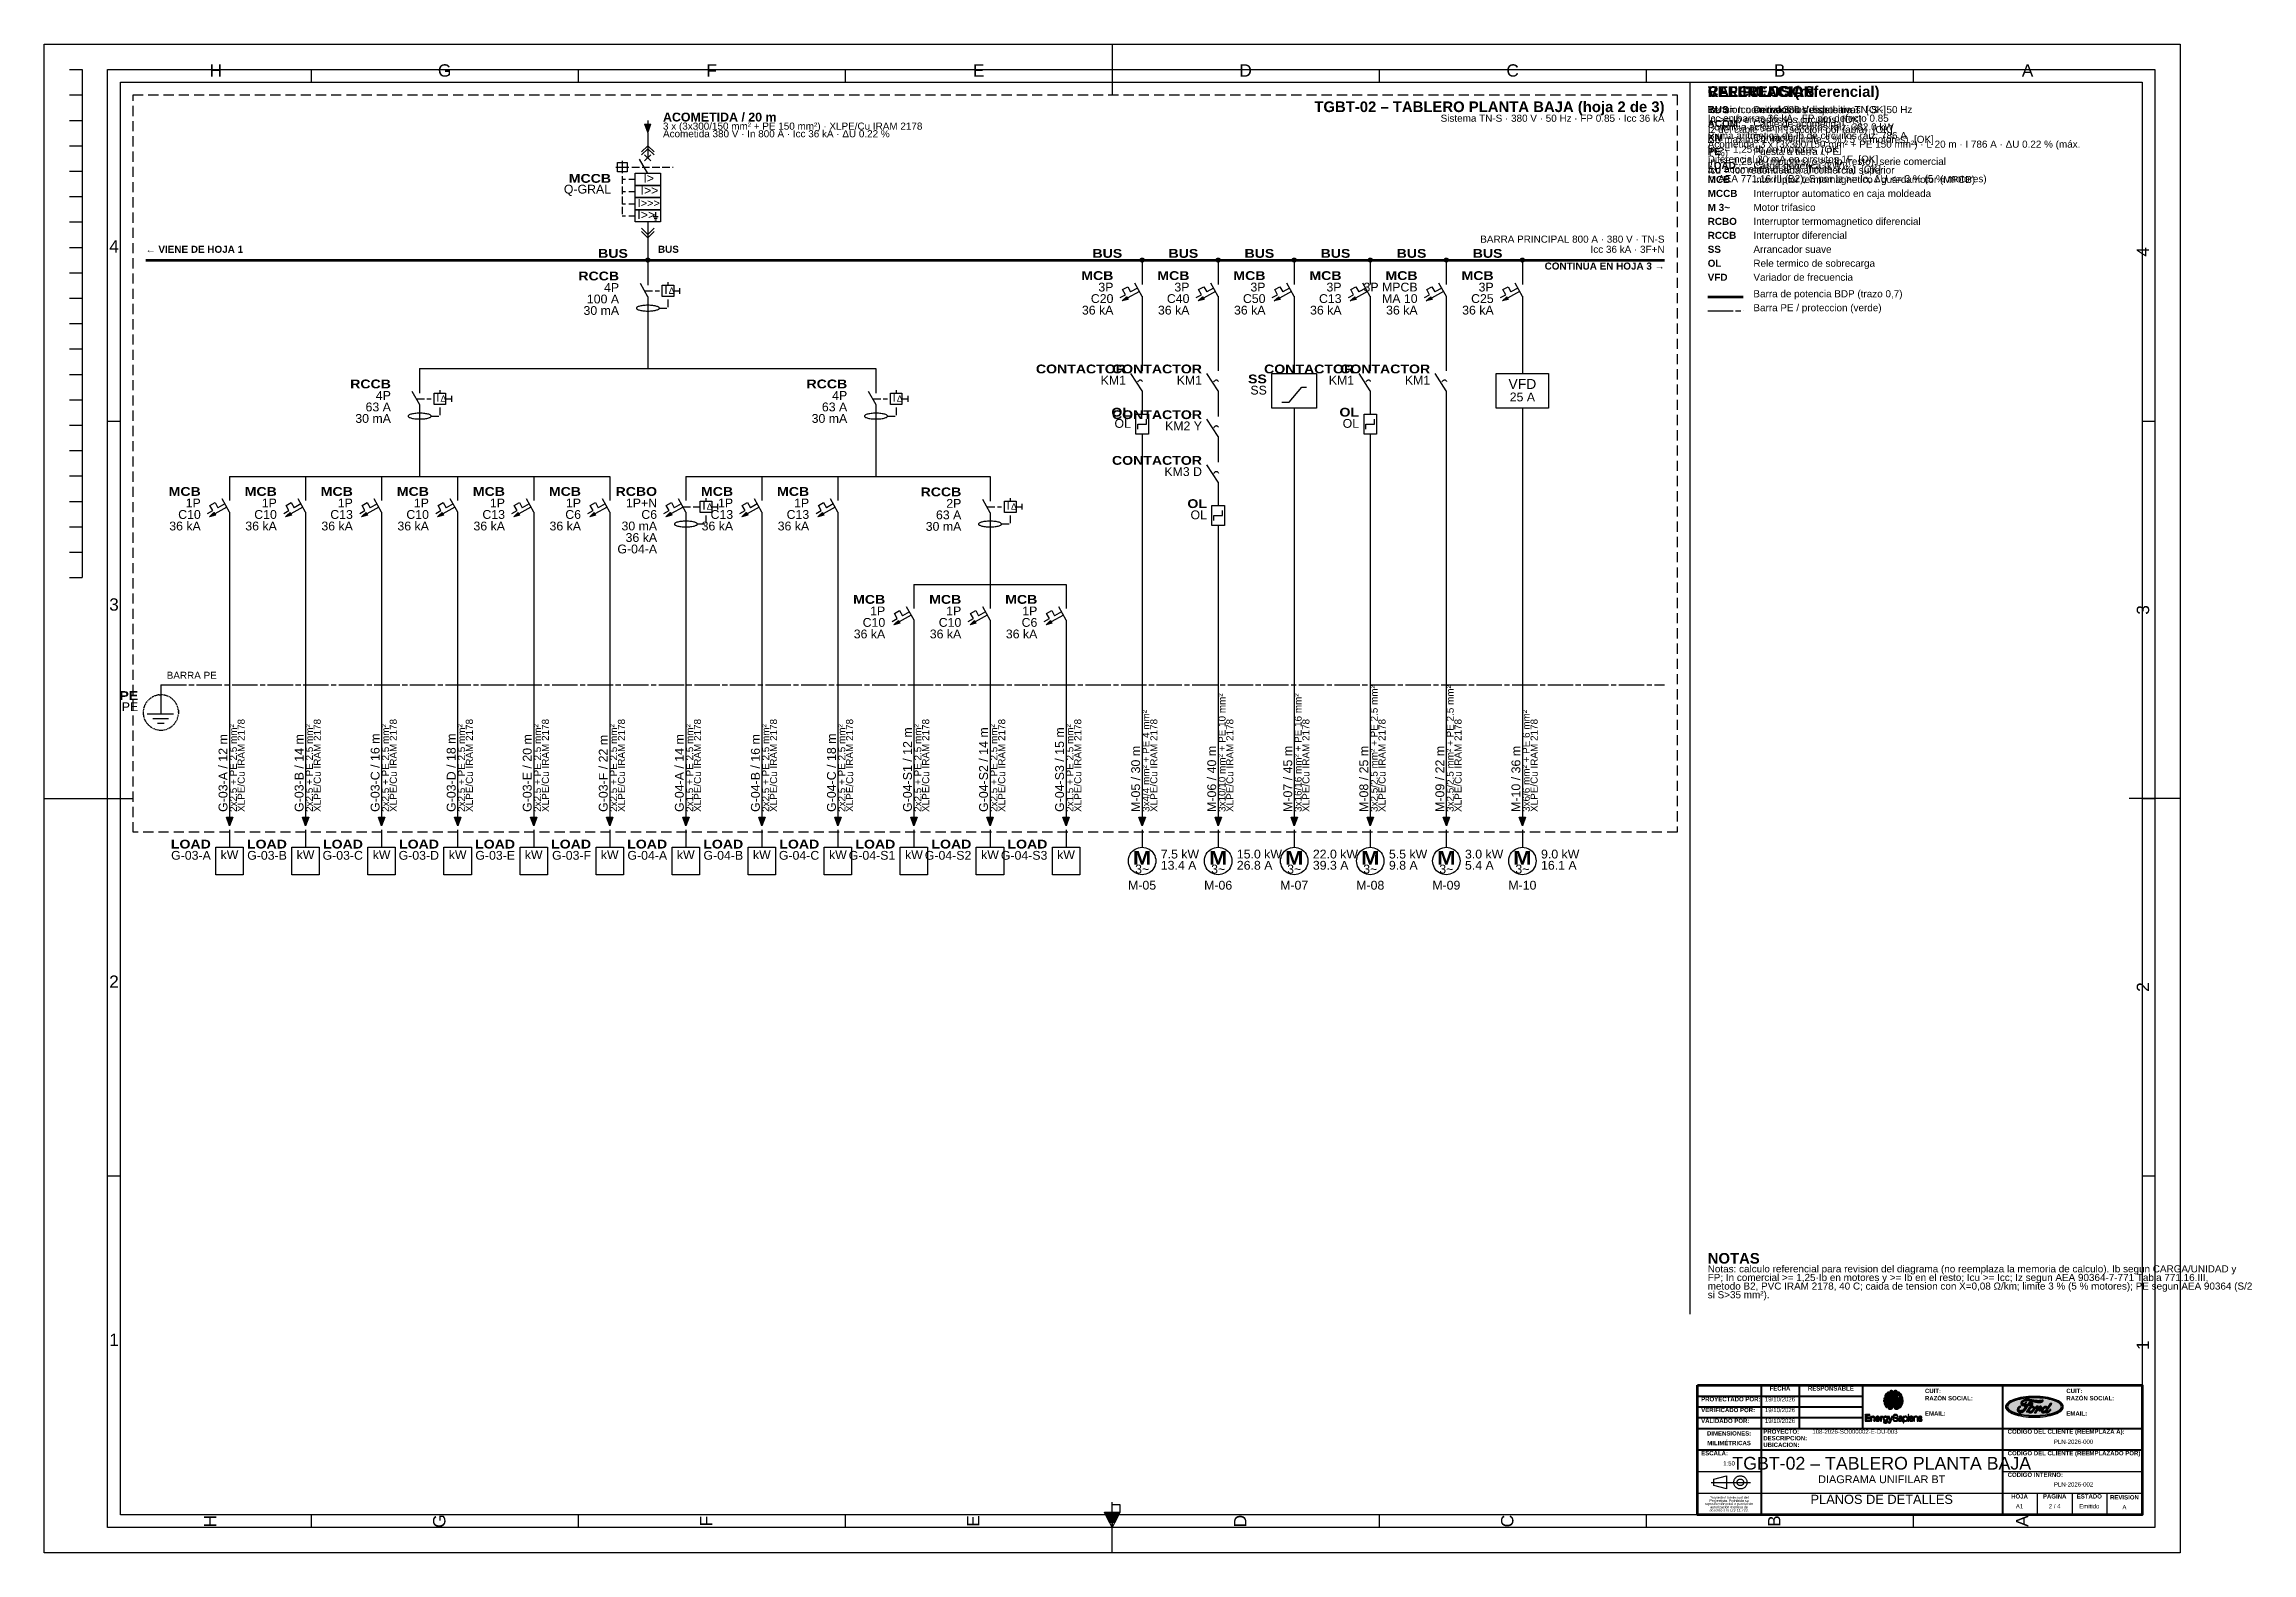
# Model space of a CAD drawing. Header units: millimetres. Extents: x 0 to 869, y 0 to 594.
import ezdxf
from ezdxf.enums import TextEntityAlignment as Align

# ---------------------------------------------------------------- set-up
doc = ezdxf.new("R2010")
doc.units = ezdxf.units.MM
for name, pattern in [('SVG_3_1', [4, 3, -1]), ('SVG_DASH_1', [13.999999, 9.999999, -1, 2, -1]), ('SVG_DASH_2', [5.999999, 4, -2])]:
    doc.linetypes.add(name, pattern=pattern)
for name, color, linetype in [('291-A-LAMINA', 8, 'Continuous'), ('291-E-DIAGRAMA', 5, 'Continuous'), ('291-E-TEXTOS', 7, 'Continuous'), ('291-G-ROTULO', 7, 'Continuous')]:
    doc.layers.add(name, color=color, linetype=linetype)
doc.styles.add('ARIAL', font='arial.ttf')
doc.styles.add('ARIAL_BLACK', font='ariblk.ttf')
doc.styles.add('ARIAL_BOLD', font='arialbd.ttf')

msp = doc.modelspace()

# ---------------------------------------------------------------- texts
at = {"layer": '291-E-TEXTOS', "color": 7}
for s, height, style, p in [('H', 4.86, 'ARIAL', (67.56, 579.75)), ('G', 4.86, 'ARIAL', (157.69, 579.75)), ('F', 4.86, 'ARIAL', (262.81, 579.75)), ('E', 4.86, 'ARIAL', (367.94, 579.75)), ('D', 4.86, 'ARIAL', (473.06, 579.75)), ('C', 4.86, 'ARIAL', (578.19, 579.75)), ('4', 4.86, 'ARIAL', (27.5, 510.5)), ('3', 4.86, 'ARIAL', (27.5, 369.5)), ('2', 4.86, 'ARIAL', (27.5, 221)), ('1', 4.86, 'ARIAL', (27.5, 80)), ('19/10/2026', 1.7, 'ARIAL', (683.45, 59.13)), ('FECHA', 1.7, 'ARIAL_BOLD', (683.45, 63.38)), ('RESPONSABLE', 1.7, 'ARIAL_BOLD', (703.48, 63.38)), ('19/10/2026', 1.7, 'ARIAL', (683.45, 54.88)), ('19/10/2026', 1.7, 'ARIAL', (683.45, 50.63)), ('DIMENSIONES:', 1.7, 'ARIAL_BOLD', (663.41, 45.68)), ('MILIMÉTRICAS', 1.7, 'ARIAL_BOLD', (663.41, 41.88)), ('PLN-2026-000', 1.7, 'ARIAL', (799.05, 42.38)), ('1:50', 1.7, 'ARIAL', (663.41, 33.88)), ('DIAGRAMA UNIFILAR BT', 3.056, 'ARIAL', (723.52, 26.52)), ('PLN-2026-002', 1.7, 'ARIAL', (799.05, 25.58)), ('PLANOS DE DETALLES', 3.611, 'ARIAL', (723.52, 18.19)), ('HOJA', 1.7, 'ARIAL_BOLD', (777.77, 20.88)), ('A1', 1.7, 'ARIAL', (777.77, 16.98)), ('PAGINA', 1.7, 'ARIAL_BOLD', (791.6, 20.88)), ('2 / 4', 1.7, 'ARIAL', (791.6, 16.98)), ('ESTADO', 1.7, 'ARIAL_BOLD', (805.25, 20.88)), ('Emitido', 1.7, 'ARIAL', (805.25, 16.98)), ('REVISION', 1.7, 'ARIAL_BOLD', (819.08, 20.5)), ('A', 1.7, 'ARIAL', (819.08, 16.6))]:
    msp.add_text(s, height=height, dxfattribs=dict(at, style=style)).set_placement(p, align=Align.BOTTOM_CENTER)
for s, height, style, p in [('ACOMETIDA / 20 m', 3.49, 'ARIAL_BOLD', (243.67, 562.5)), ('Acometida 380 V · In 800 A · Icc 36 kA · ΔU 0.22 %', 2.79, 'ARIAL', (243.67, 556.5)), ('3 x (3x300/150 mm² + PE 150 mm²) · XLPE/Cu IRAM 2178', 2.79, 'ARIAL', (243.67, 559.5)), ('← VIENE DE HOJA 1', 2.79, 'ARIAL_BOLD', (40, 511)), ('BUS', 2.79, 'ARIAL_BOLD', (241.67, 511)), ('VFD', 2.79, 'ARIAL_BOLD', (655, 500)), ('Variador de frecuencia', 2.79, 'ARIAL', (673, 500)), ('Barra de potencia BDP (trazo 0,7)', 2.79, 'ARIAL', (673, 493.5)), ('Barra PE / proteccion (verde)', 2.79, 'ARIAL', (673, 488)), ('Notas: calculo referencial para revision del diagrama (no reemplaza la memoria de calculo). Ib segun CARGA/UNIDAD y', 2.79, 'ARIAL', (655, 109.6)), ('NOTAS', 4.19, 'ARIAL_BOLD', (655, 112.6)), ('metodo B2, PVC IRAM 2178, 40 C; caida de tension con X=0,08 Ω/km; limite 3 % (5 % motores); PE segun AEA 90364 (S/2', 2.79, 'ARIAL', (655, 102.8)), ('FP; In comercial >= 1,25·Ib en motores y >= Ib en el resto; Icu >= Icc; Iz segun AEA 90364-7-771 Tabla 771.16.III,', 2.79, 'ARIAL', (655, 106.2)), ('si S>35 mm²).', 2.79, 'ARIAL', (655, 99.4)), ('PROYECTADO POR:', 1.7, 'ARIAL_BOLD', (652.42, 59.13)), ('CUIT:', 1.7, 'ARIAL_BOLD', (740.54, 62.4)), ('RAZÓN SOCIAL:', 1.7, 'ARIAL_BOLD', (740.54, 59.5)), ('CUIT:', 1.7, 'ARIAL_BOLD', (796.21, 62.4)), ('RAZÓN SOCIAL:', 1.7, 'ARIAL_BOLD', (796.21, 59.5)), ('VERIFICADO POR:', 1.7, 'ARIAL_BOLD', (652.42, 54.88)), ('VALIDADO POR:', 1.7, 'ARIAL_BOLD', (652.42, 50.63)), ('EMAIL:', 1.7, 'ARIAL_BOLD', (740.54, 53.5)), ('EMAIL:', 1.7, 'ARIAL_BOLD', (796.21, 53.5)), ('PROYECTO:', 1.7, 'ARIAL_BOLD', (676.89, 46.38)), ('DESCRIPCION:', 1.7, 'ARIAL_BOLD', (676.89, 43.78)), ('108-2026-SO000002-E-DU-003', 1.7, 'ARIAL', (696.21, 46.38)), ('CODIGO DEL CLIENTE (REEMPLAZA A):', 1.7, 'ARIAL_BOLD', (773.1, 46.38)), ('ESCALA:', 1.7, 'ARIAL_BOLD', (652.42, 37.88)), ('UBICACION:', 1.7, 'ARIAL_BOLD', (676.89, 41.18)), ('CODIGO DEL CLIENTE (REEMPLAZADO POR):', 1.7, 'ARIAL_BOLD', (773.1, 37.88)), ('CODIGO INTERNO:', 1.7, 'ARIAL_BOLD', (773.1, 29.38))]:
    msp.add_text(s, height=height, dxfattribs=dict(at, style=style)).set_placement(p, align=Align.BOTTOM_LEFT)
for s, height, style, p in [('TGBT-02 – TABLERO PLANTA BAJA (hoja 2 de 3)', 4.19, 'ARIAL_BOLD', (638, 566)), ('Sistema TN-S · 380 V · 50 Hz · FP 0.85 · Icc 36 kA', 2.79, 'ARIAL', (638, 562.6)), ('BARRA PRINCIPAL 800 A · 380 V · TN-S', 2.79, 'ARIAL', (638, 515)), ('Icc 36 kA · 3F+N', 2.79, 'ARIAL', (638, 511)), ('CONTINÚA EN HOJA 3 →', 2.79, 'ARIAL_BOLD', (638, 504.4))]:
    msp.add_text(s, height=height, dxfattribs=dict(at, style=style)).set_placement(p, align=Align.BOTTOM_RIGHT)
at = {"layer": '291-E-TEXTOS', "color": 7, "style": 'ARIAL'}
for s, p in [('3', (830.25, 371.25)), ('2', (830.25, 222.75)), ('1', (830.25, 81.75)), ('H', (69.31, 12.5)), ('G', (159.44, 12.5)), ('F', (264.56, 12.5)), ('E', (369.69, 12.5)), ('D', (474.81, 12.5)), ('C', (579.94, 12.5)), ('B', (685.06, 12.5)), ('A', (782.69, 12.5))]:
    msp.add_text(s, height=4.86, rotation=90, dxfattribs=at).set_placement(p, align=Align.BOTTOM_CENTER)
at = {"layer": '291-E-TEXTOS', "true_color": 0x139b48, "style": 'ARIAL'}
msp.add_text('BARRA PE', height=2.79, dxfattribs=at).set_placement((67.97, 343.28), align=Align.BOTTOM_RIGHT)
at = {"layer": '291-E-TEXTOS', "true_color": 0xe00000, "style": 'ARIAL'}
msp.add_text('TGBT-02 – TABLERO PLANTA BAJA', height=5, dxfattribs=at).set_placement((723.52, 31.28), align=Align.BOTTOM_CENTER)
at = {"layer": '291-E-TEXTOS', "color": 7, "style": 'ARIAL'}
for s, p in [('reproducción total o parcial sin', (663.41, 19.3)), ('Proyectista. Prohibida su', (663.41, 20.54)), ('Propiedad Intelectual del', (663.41, 21.78)), ('autorización expresa de', (663.41, 18.06)), ('acuerdo a la Ley 11.723.', (663.41, 16.82))]:
    msp.add_text(s, height=1, dxfattribs=at).set_placement(p, align=Align.MIDDLE_CENTER)
at = {"layer": '291-G-ROTULO', "color": 7, "style": 'ARIAL'}
for s, p in [('B', (683.31, 579.75)), ('A', (780.94, 579.75))]:
    msp.add_text(s, height=4.86, dxfattribs=at).set_placement(p, align=Align.BOTTOM_CENTER)
at = {"layer": '291-G-ROTULO', "color": 7}
for s, height, style, p in [('VERIFICACION', 4.19, 'ARIAL_BOLD', (655, 572)), ('CALCULOS (referencial)', 4.19, 'ARIAL_BOLD', (655, 572)), ('REFERENCIAS', 4.19, 'ARIAL_BOLD', (655, 572)), ('Tension nominal 380 V · sistema TN-S · 50 Hz', 2.79, 'ARIAL', (655, 566)), ('BUS', 2.79, 'ARIAL_BOLD', (655, 566)), ('Icu >= Icc en todos los dispositivos  [OK]', 2.79, 'ARIAL', (655, 566)), ('Icc en barras 36 kA · FP por defecto 0.85', 2.79, 'ARIAL', (655, 562.6)), ('In >= Ib en todos los circuitos  [OK]', 2.79, 'ARIAL', (655, 562.1)), ('Derivacion desde barra', 2.79, 'ARIAL', (673, 566)), ('ACOM.', 2.79, 'ARIAL_BOLD', (655, 560.5)), ('ΔU maxima 1.49 % (limite 3 % / 5 % motores)  [OK]', 2.79, 'ARIAL', (655, 554.3)), ('Suma aritmetica de Ib de circuitos raiz: 786 A', 2.79, 'ARIAL', (655, 555.8)), ('KM', 2.79, 'ARIAL_BOLD', (655, 555)), ('Potencia activa de circuitos raiz: 382.0 kW', 2.79, 'ARIAL', (655, 559.2)), ('Iz del cable >= In (seccion por tabla)  [OK]', 2.79, 'ARIAL', (655, 558.2)), ('Cable de acometida', 2.79, 'ARIAL', (673, 560.5)), ('Contactor', 2.79, 'ARIAL', (673, 555)), ('Acometida: 3 x (3x300/150 mm² + PE 150 mm²) · L 20 m · I 786 A · ΔU 0.22 % (máx.', 2.79, 'ARIAL', (655, 552.4)), ('PE', 2.79, 'ARIAL_BOLD', (655, 549.5)), ('LOAD', 2.79, 'ARIAL_BOLD', (655, 544)), ('1 %)', 2.79, 'ARIAL', (655, 549)), ('Diferencial 30 mA en circuitos 1F  [OK]', 2.79, 'ARIAL', (655, 546.5)), ('In >= 1,25·Ib en motores  [OK]', 2.79, 'ARIAL', (655, 550.4)), ('In >= 1,25·Ib (motores) o >= Ib (resto), serie comercial', 2.79, 'ARIAL', (655, 545.6)), ('Carga generica (kW)', 2.79, 'ARIAL', (673, 544)), ('Puesta a tierra / PE', 2.79, 'ARIAL', (673, 549.5)), ('ΔU acometida 0.22 % (limite 1 %)  [OK]', 2.79, 'ARIAL', (655, 542.6)), ('MCB', 2.79, 'ARIAL_BOLD', (655, 538.5)), ('Icu = Icc redondeada al comercial superior', 2.79, 'ARIAL', (655, 542.2)), ('Iz AEA 771.16.III (B2); S por Iz >= In, ΔU <= 3 % (5 % motores)', 2.79, 'ARIAL', (655, 538.8)), ('Interruptor termomagnetico / guardamotor (MPCB)', 2.79, 'ARIAL', (673, 538.5)), ('MCCB', 2.79, 'ARIAL_BOLD', (655, 533)), ('M 3~', 2.79, 'ARIAL_BOLD', (655, 527.5)), ('Motor trifasico', 2.79, 'ARIAL', (673, 527.5)), ('Interruptor automatico en caja moldeada', 2.79, 'ARIAL', (673, 533)), ('RCBO', 2.79, 'ARIAL_BOLD', (655, 522)), ('Interruptor termomagnetico diferencial', 2.79, 'ARIAL', (673, 522)), ('SS', 2.79, 'ARIAL_BOLD', (655, 511)), ('RCCB', 2.79, 'ARIAL_BOLD', (655, 516.5)), ('Arrancador suave', 2.79, 'ARIAL', (673, 511)), ('Interruptor diferencial', 2.79, 'ARIAL', (673, 516.5)), ('OL', 2.79, 'ARIAL_BOLD', (655, 505.5)), ('Rele termico de sobrecarga', 2.79, 'ARIAL', (673, 505.5))]:
    msp.add_text(s, height=height, dxfattribs=dict(at, style=style)).set_placement(p, align=Align.BOTTOM_LEFT)
at = {"layer": '291-G-ROTULO', "color": 7, "style": 'ARIAL'}
msp.add_text('4', height=4.86, rotation=90, dxfattribs=at).set_placement((830.25, 512.25), align=Align.BOTTOM_CENTER)

# ---------------------------------------------------------------- blocks, each defined once
blk = doc.blocks.new('LV_CABLE_ARROW_IN')
at = {"layer": '291-E-DIAGRAMA', "lineweight": 25, "true_color": 0xff0000}
blk.add_line((0, 0), (0, -1.559), dxfattribs=at)
at = {"layer": '291-E-DIAGRAMA', "lineweight": 18, "true_color": 0xff0000}
blk.add_lwpolyline([(-1.25, -1.559), (1.25, -1.559), (0, -5)], close=True, dxfattribs=at)
at = {"layer": '291-E-DIAGRAMA', "true_color": 0xff0000}
blk.add_solid([(-1.25, -1.559), (1.25, -1.559), (0, -5)], dxfattribs=at)
at = {"layer": '291-E-TEXTOS', "true_color": 0x008800, "style": 'ARIAL'}
blk.add_attdef('TAG', text='', height=3.47, dxfattribs=at).set_placement((-3.235, -3.971), align=Align.RIGHT)
blk = doc.blocks.new('LV_MCCB_BASIC')
at = {"layer": '291-E-DIAGRAMA', "lineweight": 25, "true_color": 0x0000ff}
for p, q in [((0, 0), (0, -4.8)), ((-12.525, -8.419), (-7.525, -8.419)), ((-10.049, -6), (-10.049, -10.8)), ((-0.025, -10.871), (-3.23, -5.308)), ((1.225, -6), (-1.275, -3.6)), ((-1.275, -6), (1.225, -3.6)), ((-10.025, -13.219), (-8.775, -13.219)), ((-7.525, -13.219), (-5.025, -13.219)), ((-10.025, -18.019), (-8.775, -18.019)), ((-10.025, -22.819), (-8.775, -22.819)), ((-7.525, -18.019), (-5.025, -18.019)), ((-7.525, -22.819), (-5.025, -22.819)), ((-10.025, -27.619), (-8.775, -27.619)), ((-7.525, -27.619), (-5.025, -27.619)), ((0, -30), (0, -35)), ((2.167, -27.901), (4.034, -27.901)), ((2.475, -28.513), (3.725, -28.513)), ((2.784, -29.125), (3.417, -29.125)), ((3.088, -26.104), (3.088, -27.911))]:
    blk.add_line(p, q, dxfattribs=at)
at = {"layer": '291-E-DIAGRAMA', "linetype": 'SVG_3_1', "lineweight": 25, "true_color": 0x0000ff}
for p, q in [((-6.275, -8.419), (9.975, -8.419)), ((-10.025, -12), (-10.025, -27.6))]:
    blk.add_line(p, q, dxfattribs=at)
at = {"layer": '291-E-DIAGRAMA', "lineweight": 25, "true_color": 0x0000ff}
for points in [[(-2.525, -2.4), (0, 0), (2.475, -2.4)], [(-2.525, -3.6), (-0.025, -1.2), (2.475, -3.6)], [(-2.525, -32.5), (0, -35), (2.475, -32.5)], [(-2.525, -33.75), (-0.025, -36.25), (2.475, -33.75)]]:
    blk.add_lwpolyline(points, dxfattribs=at)
for points in [[(-11.907, -6.607), (-8.157, -6.607), (-8.157, -10.207), (-11.907, -10.207)], [(-5.025, -10.8), (4.975, -10.8), (4.975, -15.6), (-5.025, -15.6)], [(-5.025, -15.6), (4.975, -15.6), (4.975, -20.4), (-5.025, -20.4)], [(-5.025, -20.4), (4.975, -20.4), (4.975, -25.2), (-5.025, -25.2)], [(-5.025, -25.2), (4.975, -25.2), (4.975, -30), (-5.025, -30)]]:
    blk.add_lwpolyline(points, close=True, dxfattribs=at)
at = {"layer": '291-E-TEXTOS', "color": 7, "style": 'ARIAL_BLACK'}
blk.add_text('MCCB', height=3.47, dxfattribs=at).set_placement((-14.461, -14.588), align=Align.RIGHT)
at = {"layer": '291-E-TEXTOS', "true_color": 0x0000ff, "style": 'ARIAL'}
for s, height, p in [('I>>', 3.47, (-2.863, -19.299)), ('I>', 3.47, (-1.73, -14.499)), ('I>>', 3.47, (-4.113, -28.899)), ('I>>>', 3.088, (-3.995, -24.099))]:
    blk.add_text(s, height=height, dxfattribs=at).set_placement(p)
at = {"layer": '291-E-TEXTOS', "true_color": 0x008800, "style": 'ARIAL'}
blk.add_attdef('TAG', text='', height=3.47, dxfattribs=at).set_placement((-14.461, -18.824), align=Align.RIGHT)
blk = doc.blocks.new('LV_BUSBAR_NODE')
at = {"layer": '291-E-DIAGRAMA', "true_color": 0x0000ff}
blk.add_hatch(color=256, dxfattribs=at).paths.add_polyline_path([(0.78, -0.78), (0.78, -0.89), (0.76, -0.99), (0.72, -1.09), (0.68, -1.18), (0.62, -1.26), (0.55, -1.34), (0.48, -1.4), (0.39, -1.46), (0.3, -1.51), (0.21, -1.54), (0.11, -1.56), (0, -1.57), (-0.11, -1.56), (-0.21, -1.54), (-0.3, -1.51), (-0.39, -1.46), (-0.48, -1.4), (-0.55, -1.34), (-0.62, -1.26), (-0.68, -1.18), (-0.72, -1.09), (-0.76, -0.99), (-0.78, -0.89), (-0.78, -0.78), (-0.78, -0.68), (-0.76, -0.58), (-0.72, -0.48), (-0.68, -0.39), (-0.62, -0.31), (-0.55, -0.23), (-0.48, -0.16), (-0.39, -0.11), (-0.3, -0.06), (-0.21, -0.03), (-0.11, -0.01), (0, 0), (0.11, -0.01), (0.21, -0.03), (0.3, -0.06), (0.39, -0.11), (0.48, -0.16), (0.55, -0.23), (0.62, -0.31), (0.68, -0.39), (0.72, -0.48), (0.76, -0.58), (0.78, -0.68), (0.78, -0.78)])
at = {"layer": '291-E-DIAGRAMA', "lineweight": 50, "true_color": 0x0000ff}
blk.add_line((-5.88, -0.78), (5.88, -0.78), dxfattribs=at)
at = {"layer": '291-E-DIAGRAMA', "lineweight": 25, "true_color": 0x0000ff}
blk.add_line((0, -0.78), (0, -5), dxfattribs=at)
blk.add_lwpolyline([(0.78, -0.78), (0.78, -0.89), (0.76, -0.99), (0.72, -1.09), (0.68, -1.18), (0.62, -1.26), (0.55, -1.34), (0.48, -1.4), (0.39, -1.46), (0.3, -1.51), (0.21, -1.54), (0.11, -1.56), (0, -1.57), (-0.11, -1.56), (-0.21, -1.54), (-0.3, -1.51), (-0.39, -1.46), (-0.48, -1.4), (-0.55, -1.34), (-0.62, -1.26), (-0.68, -1.18), (-0.72, -1.09), (-0.76, -0.99), (-0.78, -0.89), (-0.78, -0.78), (-0.78, -0.68), (-0.76, -0.58), (-0.72, -0.48), (-0.68, -0.39), (-0.62, -0.31), (-0.55, -0.23), (-0.48, -0.16), (-0.39, -0.11), (-0.3, -0.06), (-0.21, -0.03), (-0.11, -0.01), (0, 0), (0.11, -0.01), (0.21, -0.03), (0.3, -0.06), (0.39, -0.11), (0.48, -0.16), (0.55, -0.23), (0.62, -0.31), (0.68, -0.39), (0.72, -0.48), (0.76, -0.58), (0.78, -0.68), (0.78, -0.78)], close=True, dxfattribs=at)
at = {"layer": '291-E-TEXTOS', "color": 7, "style": 'ARIAL_BLACK'}
blk.add_text('BUS', height=3.47, dxfattribs=at).set_placement((-7.84, 0.1), align=Align.RIGHT)
at = {"layer": '291-E-TEXTOS', "true_color": 0x008800, "style": 'ARIAL'}
blk.add_attdef('TAG', text='', height=3.47, dxfattribs=at).set_placement((-7.84, -4.31), align=Align.RIGHT)
blk = doc.blocks.new('LV_RCCB')
at = {"layer": '291-E-DIAGRAMA', "lineweight": 25, "true_color": 0x0000ff}
for p, q in [((0, 0), (0, -5.662)), ((0.039, -10.25), (-2.873, -5.015)), ((7.941, -4.529), (7.941, -5.662)), ((10.23, -7.936), (12.495, -7.936)), ((12.5, -6.794), (12.5, -9.059)), ((0, -10.191), (0, -32.5))]:
    blk.add_line(p, q, dxfattribs=at)
at = {"layer": '291-E-DIAGRAMA', "linetype": 'SVG_3_1', "lineweight": 25, "true_color": 0x0000ff}
for p, q in [((-1.108, -7.936), (4.554, -7.936)), ((4.554, -14.701), (7.966, -14.701)), ((7.941, -11.324), (7.941, -14.721))]:
    blk.add_line(p, q, dxfattribs=at)
at = {"layer": '291-E-DIAGRAMA', "lineweight": 25, "true_color": 0x0000ff}
for points in [[(5.701, -5.662), (10.23, -5.662), (10.23, -10.191), (5.701, -10.191)], [(4.554, -14.721), (4.539, -14.603), (4.451, -14.471), (4.304, -14.353), (4.113, -14.235), (3.863, -14.118), (3.569, -14.015), (3.23, -13.926), (2.863, -13.838), (2.436, -13.765), (1.995, -13.706), (1.525, -13.662), (1.039, -13.618), (0.539, -13.603), (0.025, -13.588), (-0.475, -13.603), (-0.975, -13.618), (-1.461, -13.662), (-1.931, -13.706), (-2.373, -13.765), (-2.799, -13.838), (-3.167, -13.926), (-3.505, -14.015), (-3.799, -14.118), (-4.049, -14.235), (-4.24, -14.353), (-4.387, -14.471), (-4.475, -14.603), (-4.505, -14.721), (-4.475, -14.853), (-4.387, -14.985), (-4.24, -15.103), (-4.049, -15.221), (-3.799, -15.324), (-3.505, -15.426), (-3.167, -15.529), (-2.799, -15.618), (-2.373, -15.691), (-1.931, -15.75), (-1.461, -15.794), (-0.975, -15.824), (-0.475, -15.853), (0.025, -15.853), (0.539, -15.853), (1.039, -15.824), (1.525, -15.794), (1.995, -15.75), (2.436, -15.691), (2.863, -15.618), (3.23, -15.529), (3.569, -15.426), (3.863, -15.324), (4.113, -15.221), (4.304, -15.103), (4.451, -14.985), (4.539, -14.853), (4.554, -14.721)]]:
    blk.add_lwpolyline(points, close=True, dxfattribs=at)
at = {"layer": '291-E-TEXTOS', "color": 7, "style": 'ARIAL_BLACK'}
blk.add_text('RCCB', height=3.47, dxfattribs=at).set_placement((-11.304, -3.794), align=Align.RIGHT)
at = {"layer": '291-E-TEXTOS', "true_color": 0x0000ff, "style": 'ARIAL'}
for s, height, p in [('I', 3.529, (6.466, -9.088)), ('Δ', 2.5, (8.23, -9.088))]:
    blk.add_text(s, height=height, dxfattribs=at).set_placement(p)
at = {"layer": '291-E-TEXTOS', "true_color": 0x008800, "style": 'ARIAL'}
for tag, p in [('POLES', (-11.294, -8.324)), ('RATED_CURRENT', (-11.309, -12.853)), ('SENSITIVITY', (-11.304, -17.382))]:
    blk.add_attdef(tag, text='', height=3.47, dxfattribs=at).set_placement(p, align=Align.RIGHT)
blk = doc.blocks.new('LV_MCB')
at = {"layer": '291-E-DIAGRAMA', "lineweight": 25, "true_color": 0x0000ff}
for p, q in [((0, 0), (0, -5.441)), ((-1.069, -8.132), (-5.833, -10.735)), ((-5.642, -6.265), (-4.525, -8.309)), ((-1.804, -6.824), (-4.525, -8.309)), ((0.02, -10.103), (-2.892, -4.853)), ((0, -10.029), (0, -32.5))]:
    blk.add_line(p, q, dxfattribs=at)
blk.add_lwpolyline([(-8.613, -10.544), (-6.569, -9.426), (-7.686, -7.382), (-5.642, -6.265)], dxfattribs=at)
blk.add_lwpolyline([(-7.877, -11.853), (-6.113, -10.221), (-5.554, -11.25), (-7.877, -11.853)], close=True, dxfattribs=at)
at = {"layer": '291-E-DIAGRAMA', "lineweight": 18, "true_color": 0x0000ff}
for points in [[(-5.554, -11.25), (-7.216, -11.25), (-7.877, -11.853)], [(-6.113, -10.221), (-5.554, -11.25), (-7.216, -11.25)]]:
    blk.add_lwpolyline(points, close=True, dxfattribs=at)
at = {"layer": '291-E-DIAGRAMA', "true_color": 0x0000ff}
for points in [[(-5.554, -11.25), (-7.216, -11.25), (-7.877, -11.853)], [(-6.113, -10.221), (-5.554, -11.25), (-7.216, -11.25)]]:
    blk.add_solid(points, dxfattribs=at)
at = {"layer": '291-E-TEXTOS', "color": 7, "style": 'ARIAL_BLACK'}
blk.add_text('MCB', height=3.47, dxfattribs=at).set_placement((-11.319, -3.632), align=Align.RIGHT)
at = {"layer": '291-E-TEXTOS', "true_color": 0x008800, "style": 'ARIAL'}
for tag, p in [('POLES', (-11.314, -8.162)), ('BREAKING_CAPACITY', (-11.314, -17.235)), ('CURVE_RATING', (-11.304, -12.691))]:
    blk.add_attdef(tag, text='', height=3.47, dxfattribs=at).set_placement(p, align=Align.RIGHT)
blk = doc.blocks.new('LV_RCBO')
at = {"layer": '291-E-DIAGRAMA', "lineweight": 25, "true_color": 0x0000ff}
for p, q in [((0, 0), (0, -5.441)), ((-1.069, -8.132), (-5.833, -10.735)), ((-5.642, -6.265), (-4.525, -8.309)), ((-1.804, -6.824), (-4.525, -8.309)), ((0.02, -10.103), (-2.892, -4.853)), ((7.941, -4.529), (7.941, -5.662)), ((10.23, -7.936), (12.495, -7.936)), ((12.5, -6.794), (12.5, -9.059)), ((0, -10.029), (0, -32.5))]:
    blk.add_line(p, q, dxfattribs=at)
at = {"layer": '291-E-DIAGRAMA', "linetype": 'SVG_3_1', "lineweight": 25, "true_color": 0x0000ff}
for p, q in [((-1.108, -7.936), (5.701, -7.936)), ((4.554, -14.701), (7.966, -14.701)), ((7.941, -11.324), (7.941, -14.721))]:
    blk.add_line(p, q, dxfattribs=at)
at = {"layer": '291-E-DIAGRAMA', "lineweight": 25, "true_color": 0x0000ff}
blk.add_lwpolyline([(-8.613, -10.544), (-6.569, -9.426), (-7.686, -7.382), (-5.642, -6.265)], dxfattribs=at)
for points in [[(5.701, -5.662), (10.23, -5.662), (10.23, -10.191), (5.701, -10.191)], [(-7.877, -11.853), (-6.113, -10.221), (-5.554, -11.25), (-7.877, -11.853)], [(4.554, -14.721), (4.539, -14.603), (4.451, -14.471), (4.304, -14.353), (4.113, -14.235), (3.863, -14.118), (3.569, -14.015), (3.23, -13.926), (2.863, -13.838), (2.436, -13.765), (1.995, -13.706), (1.525, -13.662), (1.039, -13.618), (0.539, -13.603), (0.025, -13.588), (-0.475, -13.603), (-0.975, -13.618), (-1.461, -13.662), (-1.931, -13.706), (-2.373, -13.765), (-2.799, -13.838), (-3.167, -13.926), (-3.505, -14.015), (-3.799, -14.118), (-4.049, -14.235), (-4.24, -14.353), (-4.387, -14.471), (-4.475, -14.603), (-4.505, -14.721), (-4.475, -14.853), (-4.387, -14.985), (-4.24, -15.103), (-4.049, -15.221), (-3.799, -15.324), (-3.505, -15.426), (-3.167, -15.529), (-2.799, -15.618), (-2.373, -15.691), (-1.931, -15.75), (-1.461, -15.794), (-0.975, -15.824), (-0.475, -15.853), (0.025, -15.853), (0.539, -15.853), (1.039, -15.824), (1.525, -15.794), (1.995, -15.75), (2.436, -15.691), (2.863, -15.618), (3.23, -15.529), (3.569, -15.426), (3.863, -15.324), (4.113, -15.221), (4.304, -15.103), (4.451, -14.985), (4.539, -14.853), (4.554, -14.721)]]:
    blk.add_lwpolyline(points, close=True, dxfattribs=at)
at = {"layer": '291-E-DIAGRAMA', "lineweight": 18, "true_color": 0x0000ff}
for points in [[(-5.554, -11.25), (-7.216, -11.25), (-7.877, -11.853)], [(-6.113, -10.221), (-5.554, -11.25), (-7.216, -11.25)]]:
    blk.add_lwpolyline(points, close=True, dxfattribs=at)
at = {"layer": '291-E-DIAGRAMA', "true_color": 0x0000ff}
for points in [[(-5.554, -11.25), (-7.216, -11.25), (-7.877, -11.853)], [(-6.113, -10.221), (-5.554, -11.25), (-7.216, -11.25)]]:
    blk.add_solid(points, dxfattribs=at)
at = {"layer": '291-E-TEXTOS', "color": 7, "style": 'ARIAL_BLACK'}
blk.add_text('RCBO', height=3.47, dxfattribs=at).set_placement((-11.319, -3.632), align=Align.RIGHT)
at = {"layer": '291-E-TEXTOS', "true_color": 0x0000ff, "style": 'ARIAL'}
for s, height, p in [('I', 3.529, (6.466, -9.088)), ('Δ', 2.5, (8.23, -9.088))]:
    blk.add_text(s, height=height, dxfattribs=at).set_placement(p)
at = {"layer": '291-E-TEXTOS', "true_color": 0x008800, "style": 'ARIAL'}
for tag, p in [('POLES', (-11.314, -8.162)), ('CURVE_RATING', (-11.314, -12.691)), ('SENSITIVITY', (-11.314, -17.221)), ('BREAKING_CAPACITY', (-11.314, -21.75)), ('TAG', (-11.314, -26.279))]:
    blk.add_attdef(tag, text='', height=3.47, dxfattribs=at).set_placement(p, align=Align.RIGHT)
blk = doc.blocks.new('LV_CONTACTOR')
at = {"layer": '291-E-DIAGRAMA', "lineweight": 25, "true_color": 0x0000ff}
for p, q in [((0, 0), (0, -3.92)), ((0, -11.77), (-4.41, -4.9)), ((0, -11.77), (0, -15))]:
    blk.add_line(p, q, dxfattribs=at)
blk.add_lwpolyline([(-1.67, -8.28), (-1.51, -8.03), (-1.35, -7.82), (-1.18, -7.67), (-1.01, -7.56), (-0.84, -7.5), (-0.67, -7.48), (-0.51, -7.5), (-0.36, -7.55), (-0.22, -7.65), (-0.09, -7.78), (0.01, -7.94), (0.1, -8.14)], dxfattribs=at)
at = {"layer": '291-E-TEXTOS', "color": 7, "style": 'ARIAL_BLACK'}
blk.add_text('CONTACTOR', height=3.47, dxfattribs=at).set_placement((-6.37, -4.9), align=Align.RIGHT)
at = {"layer": '291-E-TEXTOS', "true_color": 0x008800, "style": 'ARIAL'}
blk.add_attdef('TAG', text='', height=3.47, dxfattribs=at).set_placement((-6.37, -9.31), align=Align.RIGHT)
blk = doc.blocks.new('LV_THERMAL_OVERLOAD')
at = {"layer": '291-E-DIAGRAMA', "lineweight": 25, "true_color": 0x0000ff}
for p, q in [((0, 0), (0, -2.941)), ((0, -10.784), (0, -12.5))]:
    blk.add_line(p, q, dxfattribs=at)
blk.add_lwpolyline([(-2.451, -2.941), (2.451, -2.941), (2.451, -10.784), (-2.451, -10.784)], close=True, dxfattribs=at)
blk.add_lwpolyline([(-1.716, -8.824), (-1.716, -6.863), (1.716, -6.863), (1.716, -4.902)], dxfattribs=at)
at = {"layer": '291-E-TEXTOS', "color": 7, "style": 'ARIAL_BLACK'}
blk.add_text('OL', height=3.47, dxfattribs=at).set_placement((-4.412, -3.922), align=Align.RIGHT)
at = {"layer": '291-E-TEXTOS', "true_color": 0x008800, "style": 'ARIAL'}
blk.add_attdef('TAG', text='', height=3.47, dxfattribs=at).set_placement((-4.412, -8.333), align=Align.RIGHT)
blk = doc.blocks.new('LV_SOFT_STARTER')
at = {"layer": '291-E-DIAGRAMA', "lineweight": 25, "true_color": 0x0000ff}
for p, q in [((0, 0), (0, -4.902)), ((0, -18.627), (0, -22.5))]:
    blk.add_line(p, q, dxfattribs=at)
blk.add_lwpolyline([(-8.824, -4.902), (8.823, -4.902), (8.823, -18.627), (-8.824, -18.627)], close=True, dxfattribs=at)
blk.add_lwpolyline([(-4.902, -16.176), (-1.961, -16.176), (2.941, -10.294), (4.902, -10.294)], dxfattribs=at)
at = {"layer": '291-E-TEXTOS', "color": 7, "style": 'ARIAL_BLACK'}
blk.add_text('SS', height=3.47, dxfattribs=at).set_placement((-10.784, -8.824), align=Align.RIGHT)
at = {"layer": '291-E-TEXTOS', "true_color": 0x008800, "style": 'ARIAL'}
blk.add_attdef('TAG', text='', height=3.47, dxfattribs=at).set_placement((-10.784, -13.235), align=Align.RIGHT)
blk = doc.blocks.new('LV_VFD')
at = {"layer": '291-E-DIAGRAMA', "lineweight": 25, "true_color": 0x0000ff}
for p, q in [((0, 0), (0, -4.902)), ((0, -18.627), (0, -22.5))]:
    blk.add_line(p, q, dxfattribs=at)
blk.add_lwpolyline([(-10.294, -4.902), (10.294, -4.902), (10.294, -18.627), (-10.294, -18.627)], close=True, dxfattribs=at)
at = {"layer": '291-E-TEXTOS', "true_color": 0x0000ff, "style": 'ARIAL'}
blk.add_text('VFD', height=3.922, dxfattribs=at).set_placement((0, -11.029), align=Align.CENTER)
at = {"layer": '291-E-TEXTOS', "true_color": 0x008800, "style": 'ARIAL'}
blk.add_attdef('RATED_CURRENT', text='', height=3.47, dxfattribs=at).set_placement((0, -15.931), align=Align.CENTER)
blk = doc.blocks.new('LV_CABLE_RUN')
at = {"layer": '291-E-DIAGRAMA', "lineweight": 25, "true_color": 0xff0000}
for p, q in [((0, 0), (0, -52.07)), ((0, -57.07), (0, -60.07))]:
    blk.add_line(p, q, dxfattribs=at)
blk.add_lwpolyline([(1.265, -52.07), (0.015, -55.511), (-1.235, -52.07), (1.265, -52.07)], close=True, dxfattribs=at)
at = {"layer": '291-E-DIAGRAMA', "lineweight": 18, "true_color": 0xff0000}
blk.add_lwpolyline([(-1.235, -52.07), (1.265, -52.07), (0.015, -55.511)], close=True, dxfattribs=at)
at = {"layer": '291-E-DIAGRAMA', "true_color": 0xff0000}
blk.add_solid([(-1.235, -52.07), (1.265, -52.07), (0.015, -55.511)], dxfattribs=at)
at = {"layer": '291-E-TEXTOS', "true_color": 0x008800, "style": 'ARIAL'}
for tag, p, height in [('CABLE_INSULATION', (6, -50.07), 2.79), ('CABLE_TAG', (-0.8, -50.07), 3.49), ('CABLE_SPEC', (2.9, -50.07), 2.79)]:
    blk.add_attdef(tag, p, '', height=height, rotation=90, dxfattribs=at)
blk = doc.blocks.new('LV_LOAD_BOX_KW')
at = {"layer": '291-E-DIAGRAMA', "lineweight": 25, "true_color": 0x0000ff}
blk.add_line((0, 0), (0, -3.922), dxfattribs=at)
blk.add_lwpolyline([(-5.392, -3.922), (5.392, -3.922), (5.392, -14.706), (-5.392, -14.706)], close=True, dxfattribs=at)
at = {"layer": '291-E-TEXTOS', "color": 7, "style": 'ARIAL_BLACK'}
blk.add_text('LOAD', height=3.47, dxfattribs=at).set_placement((-7.353, -4.412), align=Align.RIGHT)
at = {"layer": '291-E-TEXTOS', "true_color": 0x0000ff, "style": 'ARIAL'}
blk.add_text('kW', height=3.47, dxfattribs=at).set_placement((0, -8.578), align=Align.CENTER)
at = {"layer": '291-E-TEXTOS', "true_color": 0x008800, "style": 'ARIAL'}
blk.add_attdef('TAG', text='', height=3.47, dxfattribs=at).set_placement((-7.353, -8.824), align=Align.RIGHT)
blk = doc.blocks.new('LV_MOTOR_3PH')
at = {"layer": '291-E-DIAGRAMA', "lineweight": 25, "true_color": 0x0000ff}
blk.add_line((0, 0), (0, -3.92), dxfattribs=at)
blk.add_lwpolyline([(5.39, -9.31), (5.34, -10.05), (5.2, -10.75), (4.97, -11.41), (4.66, -12.04), (4.27, -12.61), (3.81, -13.13), (3.3, -13.58), (2.72, -13.97), (2.1, -14.28), (1.43, -14.51), (0.73, -14.66), (0, -14.71), (-0.73, -14.66), (-1.43, -14.51), (-2.1, -14.28), (-2.72, -13.97), (-3.3, -13.58), (-3.81, -13.13), (-4.27, -12.61), (-4.66, -12.04), (-4.97, -11.41), (-5.2, -10.75), (-5.34, -10.05), (-5.39, -9.31), (-5.34, -8.58), (-5.2, -7.88), (-4.97, -7.21), (-4.66, -6.59), (-4.27, -6.02), (-3.81, -5.5), (-3.3, -5.04), (-2.72, -4.66), (-2.1, -4.35), (-1.43, -4.11), (-0.73, -3.97), (0, -3.92), (0.73, -3.97), (1.43, -4.11), (2.1, -4.35), (2.72, -4.66), (3.3, -5.04), (3.81, -5.5), (4.27, -6.02), (4.66, -6.59), (4.97, -7.21), (5.2, -7.88), (5.34, -8.58), (5.39, -9.31)], close=True, dxfattribs=at)
at = {"layer": '291-E-TEXTOS', "true_color": 0x0000ff}
for s, height, style, p in [('M', 5.39, 'ARIAL_BLACK', (0, -10.78)), ('3~', 3.47, 'ARIAL', (0, -14.22))]:
    blk.add_text(s, height=height, dxfattribs=dict(at, style=style)).set_placement(p, align=Align.CENTER)
at = {"layer": '291-E-TEXTOS', "true_color": 0x008800, "style": 'ARIAL'}
for tag, p in [('POWER_KW', (7.35, -8.33)), ('CURRENT', (7.35, -12.74))]:
    blk.add_attdef(tag, p, '', height=3.47, dxfattribs=at)
blk.add_attdef('TAG', text='', height=3.47, dxfattribs=at).set_placement((0, -20.59), align=Align.CENTER)
blk = doc.blocks.new('LV_EARTH_PE')
at = {"layer": '291-E-DIAGRAMA', "lineweight": 25, "true_color": 0x00b82e}
for p, q in [((0, 0), (0, -3.794)), ((-6.515, -8.353), (-6.529, -8.412)), ((-6.279, -7.853), (-6.309, -7.912)), ((-6.029, -7.368), (-6.059, -7.426)), ((-5.721, -6.897), (-5.765, -6.956)), ((-5.471, -6.559), (-5.676, -6.838)), ((-5.382, -6.456), (-5.441, -6.515)), ((-5.118, -6.147), (-5.338, -6.412)), ((-4.721, -5.765), (-4.971, -6)), ((-4.618, -5.662), (-4.662, -5.721)), ((-4.294, -5.412), (-4.559, -5.618)), ((-4.176, -5.324), (-4.235, -5.368)), ((-3.721, -5.015), (-3.779, -5.044)), ((-3.25, -4.735), (-3.309, -4.779)), ((-2.75, -4.5), (-2.809, -4.529)), ((-2.221, -4.309), (-2.294, -4.324)), ((-1.824, -4.191), (-2.162, -4.294)), ((-1.691, -4.162), (-1.765, -4.176)), ((-1.294, -4.074), (-1.632, -4.147)), ((-1.162, -4.044), (-1.221, -4.059)), ((-0.735, -4), (-1.088, -4.029)), ((-0.676, -4.005), (-0.603, -4.005)), ((-0.529, -3.956), (-0.059, -3.956)), ((-0.049, -4.279), (-0.049, -6.574)), ((-0.049, -7.059), (-0.049, -9.353)), ((-0.029, -6.647), (-0.044, -6.985)), ((-0.015, -3.868), (-0.029, -4.206)), ((0.426, -4.005), (0.5, -4.005)), ((0.985, -4.054), (1.044, -4.054)), ((1.588, -4.162), (1.529, -4.147)), ((1.985, -4.265), (1.662, -4.176)), ((2.118, -4.309), (2.059, -4.279)), ((2.515, -4.441), (2.191, -4.338)), ((2.647, -4.5), (2.574, -4.471)), ((3.015, -4.676), (2.706, -4.529)), ((3.147, -4.735), (3.074, -4.706)), ((3.5, -4.941), (3.206, -4.765)), ((3.618, -5), (3.559, -4.971)), ((4.074, -5.324), (4.029, -5.279)), ((4.515, -5.662), (4.456, -5.618)), ((4.912, -6.044), (4.868, -6)), ((5.279, -6.456), (5.235, -6.397)), ((5.618, -6.897), (5.588, -6.838)), ((5.853, -7.235), (5.662, -6.956)), ((5.926, -7.353), (5.897, -7.294)), ((6.118, -7.721), (5.956, -7.412)), ((6.191, -7.838), (6.162, -7.779)), ((6.353, -8.221), (6.221, -7.897)), ((6.412, -8.338), (6.382, -8.279)), ((-7.01, -10.647), (-7.01, -11.132)), ((-6.985, -10.5), (-7, -10.574)), ((-6.956, -10.088), (-6.985, -10.441)), ((-6.961, -11.603), (-6.961, -11.676)), ((-6.868, -9.544), (-6.926, -9.882)), ((-6.882, -12.162), (-6.868, -12.221)), ((-6.838, -9.412), (-6.853, -9.471)), ((-6.735, -9.015), (-6.824, -9.338)), ((-6.765, -12.691), (-6.75, -12.765)), ((-6.691, -8.868), (-6.706, -8.941)), ((-6.603, -13.221), (-6.574, -13.294)), ((-6.559, -13.353), (-6.426, -13.676)), ((-6.397, -13.735), (-6.368, -13.794)), ((-6.338, -13.868), (-6.191, -14.176)), ((-6.088, -14.353), (-5.912, -14.647)), ((-5.868, -14.706), (-5.838, -14.765)), ((-5.794, -14.824), (-5.588, -15.103)), ((-5.544, -15.162), (-5.515, -15.206)), ((-5.426, -11.505), (4.882, -11.505)), ((-5.191, -15.574), (-5.147, -15.632)), ((-4.809, -15.971), (-4.75, -16.015)), ((-4.382, -16.338), (-4.338, -16.382)), ((-3.941, -16.662), (-3.882, -16.706)), ((-3.824, -16.735), (-3.544, -16.926)), ((-3.471, -16.956), (-3.412, -16.985)), ((-3.353, -17.029), (-3.044, -17.176)), ((-3.265, -13.319), (2.971, -13.319)), ((-2.853, -17.265), (-2.544, -17.397)), ((-1.353, -15.083), (1.25, -15.083)), ((-0.044, -9.426), (-0.059, -9.765)), ((-0.049, -9.838), (-0.049, -11.397)), ((2.912, -17.206), (2.971, -17.176)), ((3.397, -16.941), (3.456, -16.912)), ((3.868, -16.647), (3.926, -16.618)), ((4.309, -16.324), (4.368, -16.279)), ((4.412, -16.235), (4.676, -16.015)), ((4.735, -15.956), (4.779, -15.912)), ((4.824, -15.868), (5.074, -15.618)), ((5.206, -15.456), (5.426, -15.191)), ((5.471, -15.147), (5.515, -15.088)), ((5.559, -15.029), (5.75, -14.75)), ((5.779, -14.691), (5.824, -14.632)), ((6.059, -14.206), (6.103, -14.147)), ((6.309, -13.721), (6.338, -13.647)), ((6.515, -13.206), (6.529, -13.132)), ((6.588, -8.868), (6.574, -8.809)), ((6.676, -12.676), (6.691, -12.603)), ((6.706, -12.544), (6.779, -12.206)), ((6.735, -9.397), (6.721, -9.338)), ((6.794, -12.132), (6.809, -12.059)), ((6.809, -12), (6.868, -11.647)), ((6.838, -9.941), (6.824, -9.882)), ((6.863, -10.426), (6.863, -10.5)), ((6.912, -10.912), (6.897, -10.559)), ((6.912, -10.971), (6.912, -11.029)), ((-2.471, -17.426), (-2.412, -17.456)), ((-2.338, -17.471), (-2.015, -17.574)), ((-1.941, -17.588), (-1.882, -17.618)), ((-1.412, -17.721), (-1.338, -17.735)), ((-0.868, -17.809), (-0.794, -17.824)), ((-0.309, -17.877), (-0.25, -17.877)), ((0.235, -17.877), (0.309, -17.877)), ((0.382, -17.838), (0.721, -17.824)), ((0.794, -17.828), (0.853, -17.828)), ((0.926, -17.794), (1.265, -17.735)), ((1.471, -17.691), (1.809, -17.603)), ((1.868, -17.588), (1.941, -17.574)), ((2, -17.559), (2.338, -17.441)), ((2.397, -17.412), (2.456, -17.397))]:
    blk.add_line(p, q, dxfattribs=at)
at = {"layer": '291-E-DIAGRAMA', "linetype": 'SVG_3_1', "lineweight": 25, "true_color": 0x00b82e}
blk.add_line((6.889, -10.015), (6.889, -11.441), dxfattribs=at)
at = {"layer": '291-E-DIAGRAMA', "lineweight": 25, "true_color": 0x00b82e}
for points in [[(-6.559, -8.485), (-6.647, -8.735), (-6.676, -8.809)], [(-6.353, -7.971), (-6.426, -8.132), (-6.485, -8.294)], [(-6.088, -7.485), (-6.147, -7.574), (-6.25, -7.779)], [(-5.809, -7.015), (-5.824, -7.029), (-5.985, -7.309)], [(-5.015, -6.044), (-5.029, -6.044), (-5.059, -6.103)], [(-3.838, -5.088), (-4.059, -5.235), (-4.132, -5.279)], [(-3.368, -4.809), (-3.529, -4.882), (-3.662, -4.971)], [(-2.868, -4.559), (-2.971, -4.603), (-3.176, -4.706)], [(-2.353, -4.353), (-2.382, -4.353), (-2.676, -4.485)], [(0.368, -3.971), (0.103, -3.956), (0.015, -3.956)], [(0.912, -4.029), (0.735, -4), (0.574, -3.985)], [(1.456, -4.118), (1.368, -4.103), (1.118, -4.059)], [(3.971, -5.235), (3.706, -5.044), (3.676, -5.044)], [(4.397, -5.574), (4.221, -5.412), (4.132, -5.353)], [(4.809, -5.941), (4.706, -5.824), (4.559, -5.706)], [(5.191, -6.353), (5.147, -6.279), (4.956, -6.088)], [(5.544, -6.779), (5.544, -6.765), (5.324, -6.515)], [(6.544, -8.735), (6.456, -8.426), (6.441, -8.412)], [(-7, -11.191), (-7, -11.221), (-6.971, -11.544)], [(-6.956, -11.75), (-6.941, -11.853), (-6.897, -12.088)], [(-6.941, -9.956), (-6.941, -9.971), (-6.941, -10.015)], [(-6.853, -12.294), (-6.824, -12.485), (-6.779, -12.632)], [(-6.721, -12.824), (-6.647, -13.088), (-6.632, -13.162)], [(-6.162, -14.235), (-6.147, -14.25), (-6.118, -14.294)], [(-5.471, -15.265), (-5.441, -15.294), (-5.235, -15.529)], [(-5.103, -15.676), (-5.029, -15.779), (-4.853, -15.926)], [(-4.706, -16.074), (-4.559, -16.206), (-4.441, -16.294)], [(-4.279, -16.426), (-4.059, -16.588), (-4, -16.632)], [(-2.985, -17.221), (-2.971, -17.221), (-2.926, -17.235)], [(2.529, -17.368), (2.574, -17.353), (2.838, -17.235)], [(3.029, -17.147), (3.147, -17.088), (3.338, -16.985)], [(3.515, -16.882), (3.706, -16.765), (3.809, -16.691)], [(3.985, -16.574), (4.221, -16.397), (4.265, -16.368)], [(5.118, -15.574), (5.147, -15.544), (5.162, -15.515)], [(5.868, -14.574), (5.897, -14.529), (6.029, -14.279)], [(6.132, -14.088), (6.191, -13.971), (6.279, -13.779)], [(6.368, -13.588), (6.456, -13.382), (6.485, -13.265)], [(6.559, -13.074), (6.647, -12.794), (6.662, -12.735)], [(6.706, -9.265), (6.647, -9.029), (6.618, -8.926)], [(6.809, -9.809), (6.794, -9.647), (6.75, -9.471)], [(6.868, -11.588), (6.882, -11.544), (6.882, -11.515)], [(-1.809, -17.632), (-1.779, -17.647), (-1.485, -17.706)], [(-1.279, -17.75), (-1.147, -17.779), (-0.926, -17.809)], [(-0.721, -17.824), (-0.529, -17.853), (-0.382, -17.853)], [(-0.176, -17.853), (0.103, -17.868), (0.176, -17.853)], [(1.338, -17.721), (1.368, -17.721), (1.397, -17.706)]]:
    blk.add_lwpolyline(points, dxfattribs=at)
at = {"layer": '291-E-TEXTOS', "color": 7, "style": 'ARIAL_BLACK'}
blk.add_text('PE', height=3.47, dxfattribs=at).set_placement((-8.971, -5.98), align=Align.RIGHT)
at = {"layer": '291-E-TEXTOS', "true_color": 0x008800, "style": 'ARIAL'}
blk.add_attdef('TAG', text='', height=3.47, dxfattribs=at).set_placement((-8.971, -10.392), align=Align.RIGHT)

# ---------------------------------------------------------------- hatches: boundary and pattern name
at = {"layer": '291-G-ROTULO', "true_color": 0xec5a2f}
for points in [[(727.32, 63.9), (727.32, 63.9), (727.31, 63.9), (727.31, 63.9), (727.3, 63.9), (727.3, 63.9), (727.3, 63.9), (727.29, 63.9), (727.29, 63.9), (727.28, 63.89), (727.28, 63.89), (727.27, 63.89), (727.26, 63.89), (727.25, 63.89), (727.24, 63.89), (727.23, 63.89), (727.22, 63.89), (727.21, 63.89), (727.2, 63.89), (727.19, 63.88), (727.18, 63.88), (727.17, 63.88), (727.16, 63.88), (727.15, 63.88), (727.13, 63.87), (727.12, 63.87), (727.11, 63.87), (727.1, 63.86), (727.09, 63.86), (727.07, 63.85), (727.06, 63.85), (727.05, 63.84), (727.03, 63.84), (727.02, 63.83), (727, 63.82), (726.99, 63.81), (726.98, 63.81), (726.96, 63.8), (726.95, 63.79), (726.93, 63.79), (726.92, 63.78), (726.91, 63.77), (726.9, 63.76), (726.89, 63.76), (726.88, 63.75), (726.87, 63.75), (726.86, 63.74), (726.86, 63.74), (726.85, 63.73), (726.85, 63.73), (726.84, 63.72), (726.84, 63.72), (726.84, 63.71), (726.83, 63.71), (726.83, 63.7), (726.83, 63.7), (726.82, 63.69), (726.82, 63.69), (726.82, 63.68), (726.81, 63.68), (726.81, 63.67), (726.8, 63.67), (726.8, 63.66), (726.8, 63.65), (726.79, 63.65), (726.79, 63.64), (726.78, 63.63), (726.78, 63.63), (726.78, 63.62), (726.77, 63.61), (726.77, 63.61), (726.76, 63.6), (726.76, 63.59), (726.76, 63.59), (726.75, 63.58), (726.75, 63.58), (726.75, 63.57), (726.75, 63.57), (726.74, 63.56), (726.74, 63.56), (726.74, 63.55), (726.74, 63.55), (726.73, 63.54), (726.73, 63.54), (726.73, 63.53), (726.73, 63.53), (726.73, 63.53), (726.73, 63.52), (726.73, 63.52), (726.72, 63.51), (726.72, 63.51), (726.72, 63.5), (726.72, 63.5), (726.72, 63.49), (726.72, 63.48), (726.71, 63.48), (726.71, 63.47), (726.71, 63.46), (726.71, 63.46), (726.71, 63.45), (726.71, 63.44), (726.7, 63.43), (726.7, 63.42), (726.7, 63.42), (726.7, 63.41), (726.7, 63.4), (726.7, 63.39), (726.69, 63.38), (726.69, 63.38), (726.69, 63.37), (726.69, 63.36), (726.69, 63.35), (726.69, 63.34), (726.69, 63.34), (726.69, 63.33), (726.69, 63.32), (726.69, 63.31), (726.69, 63.3), (726.69, 63.29), (726.69, 63.29), (726.69, 63.28), (726.69, 63.27), (726.69, 63.26), (726.69, 63.25), (726.69, 63.25), (726.69, 63.24), (726.69, 63.23), (726.69, 63.22), (726.7, 63.21), (726.7, 63.2), (726.7, 63.19), (726.71, 63.19), (726.71, 63.18), (726.71, 63.17), (726.72, 63.16), (726.72, 63.15), (726.72, 63.14), (726.73, 63.13), (726.73, 63.13), (726.73, 63.12), (726.73, 63.11), (726.74, 63.1), (726.74, 63.09), (726.74, 63.08), (726.74, 63.08), (726.74, 63.07), (726.74, 63.06), (726.74, 63.05), (726.74, 63.04), (726.74, 63.03), (726.74, 63.03), (726.74, 63.02), (726.74, 63.01), (726.74, 63), (726.74, 62.99), (726.74, 62.98), (726.75, 62.97), (726.75, 62.96), (726.76, 62.95), (726.76, 62.93), (726.77, 62.92), (726.78, 62.91), (726.78, 62.9), (726.79, 62.88), (726.8, 62.87), (726.81, 62.85), (726.82, 62.84), (726.82, 62.83), (726.83, 62.82), (726.84, 62.8), (726.84, 62.79), (726.84, 62.78), (726.85, 62.77), (726.85, 62.77), (726.85, 62.76), (726.85, 62.75), (726.86, 62.74), (726.86, 62.74), (726.86, 62.73), (726.86, 62.73), (726.86, 62.72), (726.85, 62.72), (726.85, 62.71), (726.85, 62.71), (726.85, 62.7), (726.85, 62.7), (726.85, 62.7), (726.84, 62.69), (726.84, 62.69), (726.84, 62.68), (726.83, 62.68), (726.83, 62.68), (726.82, 62.67), (726.82, 62.67), (726.81, 62.67), (726.81, 62.66), (726.8, 62.66), (726.79, 62.66), (726.79, 62.66), (726.78, 62.65), (726.78, 62.65), (726.77, 62.65), (726.77, 62.65), (726.76, 62.65), (726.76, 62.64), (726.76, 62.64), (726.75, 62.64), (726.75, 62.64), (726.75, 62.64), (726.75, 62.63), (726.75, 62.63), (726.75, 62.63), (726.75, 62.63), (726.75, 62.63), (726.74, 62.63), (726.74, 62.63), (726.74, 62.63), (726.74, 62.63), (726.74, 62.62), (726.74, 62.62), (726.74, 62.62), (726.74, 62.62), (726.74, 62.61), (726.74, 62.61), (726.74, 62.61), (726.74, 62.6), (726.74, 62.6), (726.74, 62.59), (726.74, 62.59), (726.74, 62.59), (726.74, 62.58), (726.74, 62.58), (726.74, 62.57), (726.74, 62.57), (726.75, 62.56), (726.75, 62.55), (726.75, 62.55), (726.76, 62.54), (726.76, 62.53), (726.77, 62.52), (726.78, 62.52), (726.78, 62.51), (726.79, 62.5), (726.8, 62.49), (726.81, 62.48), (726.82, 62.47), (726.82, 62.46), (726.83, 62.45), (726.84, 62.44), (726.85, 62.43), (726.86, 62.42), (726.87, 62.41), (726.88, 62.4), (726.89, 62.39), (726.9, 62.39), (726.91, 62.38), (726.92, 62.37), (726.93, 62.36), (726.94, 62.36), (726.95, 62.35), (726.96, 62.34), (726.98, 62.33), (726.99, 62.33), (727, 62.32), (727.01, 62.31), (727.02, 62.31), (727.03, 62.3), (727.04, 62.29), (727.04, 62.29), (727.05, 62.28), (727.06, 62.27), (727.07, 62.27), (727.08, 62.26), (727.08, 62.25), (727.09, 62.25), (727.1, 62.24), (727.1, 62.24), (727.11, 62.23), (727.11, 62.22), (727.12, 62.22), (727.13, 62.21), (727.13, 62.21), (727.14, 62.2), (727.14, 62.2), (727.15, 62.2), (727.15, 62.19), (727.15, 62.19), (727.16, 62.19), (727.16, 62.19), (727.17, 62.18), (727.17, 62.18), (727.17, 62.18), (727.18, 62.18), (727.18, 62.18), (727.18, 62.18), (727.18, 62.18), (727.19, 62.18), (727.19, 62.17), (727.19, 62.17), (727.19, 62.17), (727.2, 62.17), (727.2, 62.17), (727.2, 62.17), (727.2, 62.17), (727.2, 62.17), (727.2, 62.16), (727.2, 62.16), (727.21, 62.16), (727.21, 62.16), (727.21, 62.16), (727.21, 62.16), (727.21, 62.16), (727.21, 62.16), (727.21, 62.15), (727.21, 62.15), (727.21, 62.15), (727.21, 62.15), (727.21, 62.15), (727.21, 62.15), (727.21, 62.15), (727.21, 62.15), (727.21, 62.14), (727.21, 62.14), (727.21, 62.14), (727.21, 62.14), (727.21, 62.14), (727.21, 62.14), (727.2, 62.14), (727.2, 62.14), (727.2, 62.13), (727.2, 62.13), (727.2, 62.13), (727.2, 62.13), (727.19, 62.13), (727.19, 62.13), (727.19, 62.13), (727.18, 62.13), (727.18, 62.13), (727.17, 62.13), (727.17, 62.13), (727.17, 62.13), (727.16, 62.13), (727.16, 62.13), (727.15, 62.13), (727.15, 62.13), (727.14, 62.13), (727.14, 62.13), (727.13, 62.13), (727.13, 62.13), (727.13, 62.13), (727.12, 62.13), (727.12, 62.14), (727.12, 62.14), (727.11, 62.14), (727.11, 62.14), (727.11, 62.14), (727.1, 62.15), (727.1, 62.15), (727.1, 62.15), (727.09, 62.15), (727.09, 62.15), (727.08, 62.16), (727.08, 62.16), (727.07, 62.16), (727.07, 62.16), (727.06, 62.16), (727.06, 62.16), (727.05, 62.16), (727.05, 62.16), (727.04, 62.17), (727.04, 62.17), (727.03, 62.17), (727.03, 62.17), (727.02, 62.17), (727.02, 62.17), (727.01, 62.17), (727, 62.17), (727, 62.17), (726.99, 62.17), (726.98, 62.18), (726.97, 62.18), (726.96, 62.19), (726.95, 62.19), (726.94, 62.19), (726.93, 62.2), (726.92, 62.2), (726.9, 62.21), (726.89, 62.21), (726.88, 62.22), (726.87, 62.23), (726.85, 62.23), (726.84, 62.24), (726.83, 62.25), (726.81, 62.26), (726.8, 62.26), (726.78, 62.27), (726.77, 62.28), (726.75, 62.29), (726.74, 62.3), (726.72, 62.31), (726.71, 62.32), (726.69, 62.34), (726.67, 62.35), (726.65, 62.36), (726.64, 62.37), (726.62, 62.39), (726.6, 62.4), (726.59, 62.41), (726.57, 62.43), (726.55, 62.44), (726.54, 62.45), (726.52, 62.47), (726.51, 62.48), (726.49, 62.49), (726.48, 62.5), (726.47, 62.52), (726.45, 62.53), (726.44, 62.54), (726.43, 62.55), (726.41, 62.57), (726.4, 62.58), (726.39, 62.59), (726.38, 62.6), (726.37, 62.62), (726.36, 62.63), (726.35, 62.64), (726.34, 62.65), (726.33, 62.66), (726.32, 62.66), (726.32, 62.67), (726.31, 62.68), (726.31, 62.68), (726.3, 62.69), (726.3, 62.69), (726.3, 62.69), (726.3, 62.7), (726.3, 62.7), (726.29, 62.7), (726.29, 62.7), (726.29, 62.71), (726.29, 62.71), (726.29, 62.71), (726.29, 62.71), (726.29, 62.72), (726.29, 62.72), (726.29, 62.72), (726.29, 62.73), (726.29, 62.73), (726.29, 62.73), (726.29, 62.74), (726.29, 62.74), (726.29, 62.74), (726.29, 62.75), (726.29, 62.75), (726.29, 62.75), (726.29, 62.76), (726.3, 62.76), (726.3, 62.76), (726.3, 62.77), (726.3, 62.77), (726.3, 62.77), (726.3, 62.78), (726.31, 62.78), (726.31, 62.78), (726.31, 62.78), (726.31, 62.78), (726.31, 62.79), (726.32, 62.79), (726.32, 62.79), (726.32, 62.79), (726.32, 62.79), (726.33, 62.79), (726.33, 62.79), (726.33, 62.8), (726.34, 62.8), (726.34, 62.8), (726.35, 62.8), (726.35, 62.8), (726.36, 62.8), (726.36, 62.8), (726.37, 62.8), (726.38, 62.8), (726.38, 62.81), (726.39, 62.81), (726.4, 62.81), (726.41, 62.81), (726.41, 62.81), (726.42, 62.81), (726.43, 62.81), (726.43, 62.81), (726.44, 62.82), (726.44, 62.82), (726.45, 62.82), (726.45, 62.82), (726.45, 62.82), (726.46, 62.82), (726.46, 62.83), (726.46, 62.83), (726.46, 62.83), (726.47, 62.83), (726.47, 62.83), (726.47, 62.84), (726.47, 62.84), (726.47, 62.84), (726.47, 62.84), (726.47, 62.84), (726.47, 62.84), (726.47, 62.85), (726.47, 62.85), (726.47, 62.85), (726.47, 62.85), (726.48, 62.85), (726.48, 62.85), (726.48, 62.85), (726.48, 62.85), (726.48, 62.85), (726.48, 62.85), (726.48, 62.86), (726.48, 62.86), (726.48, 62.86), (726.48, 62.86), (726.48, 62.86), (726.48, 62.87), (726.48, 62.87), (726.47, 62.88), (726.47, 62.89), (726.47, 62.89), (726.46, 62.9), (726.46, 62.91), (726.45, 62.92), (726.45, 62.93), (726.44, 62.94), (726.44, 62.96), (726.43, 62.97), (726.42, 62.98), (726.42, 62.99), (726.41, 63.01), (726.41, 63.02), (726.4, 63.03), (726.4, 63.04), (726.39, 63.05), (726.39, 63.07), (726.38, 63.08), (726.38, 63.09), (726.38, 63.11), (726.37, 63.12), (726.37, 63.14), (726.37, 63.15), (726.37, 63.17), (726.36, 63.18), (726.36, 63.2), (726.36, 63.21), (726.35, 63.22), (726.35, 63.23), (726.35, 63.24), (726.35, 63.25), (726.34, 63.26), (726.34, 63.27), (726.34, 63.27), (726.33, 63.28), (726.33, 63.28), (726.33, 63.28), (726.32, 63.29), (726.32, 63.29), (726.32, 63.29), (726.31, 63.29), (726.31, 63.29), (726.31, 63.29), (726.3, 63.29), (726.3, 63.29), (726.3, 63.29), (726.29, 63.29), (726.29, 63.29), (726.28, 63.29), (726.28, 63.29), (726.27, 63.29), (726.27, 63.29), (726.26, 63.3), (726.26, 63.3), (726.26, 63.3), (726.25, 63.3), (726.25, 63.3), (726.24, 63.3), (726.23, 63.3), (726.23, 63.3), (726.22, 63.3), (726.21, 63.3), (726.21, 63.3), (726.2, 63.3), (726.19, 63.29), (726.18, 63.29), (726.17, 63.29), (726.16, 63.29), (726.14, 63.28), (726.13, 63.28), (726.12, 63.28), (726.11, 63.27), (726.09, 63.27), (726.08, 63.27), (726.07, 63.26), (726.05, 63.26), (726.04, 63.25), (726.03, 63.25), (726.02, 63.25), (726.01, 63.24), (725.99, 63.24), (725.98, 63.23), (725.97, 63.23), (725.96, 63.22), (725.95, 63.21), (725.94, 63.21), (725.93, 63.2), (725.92, 63.2), (725.91, 63.19), (725.9, 63.18), (725.89, 63.18), (725.87, 63.17), (725.86, 63.16), (725.85, 63.16), (725.84, 63.15), (725.83, 63.14), (725.82, 63.13), (725.81, 63.12), (725.79, 63.12), (725.78, 63.11), (725.77, 63.1), (725.76, 63.09), (725.74, 63.08), (725.73, 63.07), (725.72, 63.06), (725.71, 63.05), (725.7, 63.04), (725.68, 63.03), (725.67, 63.02), (725.66, 63.01), (725.65, 63), (725.64, 62.99), (725.64, 62.98), (725.63, 62.97), (725.62, 62.96), (725.61, 62.95), (725.61, 62.94), (725.6, 62.94), (725.59, 62.93), (725.59, 62.92), (725.58, 62.91), (725.57, 62.9), (725.57, 62.89), (725.56, 62.89), (725.56, 62.88), (725.55, 62.87), (725.55, 62.86), (725.54, 62.85), (725.54, 62.85), (725.53, 62.84), (725.53, 62.83), (725.53, 62.82), (725.52, 62.82), (725.52, 62.81), (725.52, 62.8), (725.51, 62.79), (725.51, 62.79), (725.51, 62.78), (725.5, 62.77), (725.5, 62.77), (725.5, 62.76), (725.5, 62.76), (725.49, 62.75), (725.49, 62.74), (725.49, 62.74), (725.48, 62.73), (725.48, 62.73), (725.48, 62.72), (725.48, 62.72), (725.48, 62.72), (725.47, 62.71), (725.47, 62.71), (725.47, 62.71), (725.47, 62.7), (725.47, 62.7), (725.46, 62.7), (725.46, 62.69), (725.45, 62.69), (725.44, 62.68), (725.43, 62.68), (725.42, 62.67), (725.41, 62.67), (725.4, 62.66), (725.38, 62.65), (725.37, 62.65), (725.35, 62.64), (725.34, 62.63), (725.32, 62.62), (725.3, 62.62), (725.29, 62.61), (725.27, 62.6), (725.25, 62.59), (725.23, 62.58), (725.22, 62.58), (725.2, 62.57), (725.19, 62.56), (725.17, 62.55), (725.16, 62.54), (725.14, 62.53), (725.13, 62.52), (725.12, 62.51), (725.1, 62.5), (725.09, 62.49), (725.07, 62.48), (725.06, 62.47), (725.05, 62.46), (725.03, 62.45), (725.02, 62.44), (725.01, 62.43), (725, 62.42), (724.99, 62.41), (724.98, 62.4), (724.97, 62.39), (724.96, 62.38), (724.95, 62.37), (724.94, 62.37), (724.94, 62.36), (724.93, 62.35), (724.93, 62.34), (724.92, 62.33), (724.92, 62.32), (724.91, 62.31), (724.91, 62.3), (724.9, 62.29), (724.9, 62.28), (724.89, 62.27), (724.88, 62.26), (724.88, 62.25), (724.87, 62.24), (724.86, 62.23), (724.86, 62.22), (724.85, 62.2), (724.84, 62.19), (724.83, 62.18), (724.83, 62.17), (724.82, 62.15), (724.81, 62.14), (724.8, 62.13), (724.8, 62.11), (724.79, 62.1), (724.78, 62.09), (724.78, 62.07), (724.77, 62.06), (724.77, 62.04), (724.76, 62.03), (724.76, 62.02), (724.75, 62), (724.75, 61.99), (724.74, 61.98), (724.74, 61.96), (724.74, 61.95), (724.73, 61.94), (724.73, 61.92), (724.73, 61.91), (724.72, 61.89), (724.72, 61.88), (724.72, 61.87), (724.72, 61.85), (724.71, 61.84), (724.71, 61.82), (724.71, 61.81), (724.71, 61.8), (724.71, 61.79), (724.71, 61.77), (724.7, 61.76), (724.7, 61.75), (724.7, 61.74), (724.7, 61.72), (724.7, 61.71), (724.7, 61.7), (724.7, 61.69), (724.7, 61.67), (724.7, 61.66), (724.7, 61.65), (724.71, 61.64), (724.71, 61.62), (724.71, 61.61), (724.71, 61.6), (724.71, 61.58), (724.71, 61.57), (724.71, 61.56), (724.71, 61.54), (724.71, 61.53), (724.72, 61.52), (724.72, 61.5), (724.72, 61.49), (724.72, 61.48), (724.72, 61.46), (724.72, 61.45), (724.73, 61.44), (724.73, 61.43), (724.73, 61.41), (724.73, 61.4), (724.74, 61.39), (724.74, 61.38), (724.74, 61.37), (724.74, 61.36), (724.75, 61.34), (724.75, 61.33), (724.75, 61.32), (724.75, 61.31), (724.76, 61.3), (724.76, 61.29), (724.76, 61.28), (724.77, 61.27), (724.77, 61.26), (724.78, 61.25), (724.78, 61.24), (724.79, 61.23), (724.79, 61.22), (724.8, 61.2), (724.8, 61.19), (724.81, 61.18), (724.81, 61.17), (724.82, 61.16), (724.83, 61.15), (724.83, 61.14), (724.84, 61.13), (724.85, 61.12), (724.85, 61.1), (724.86, 61.09), (724.87, 61.08), (724.87, 61.07), (724.88, 61.06), (724.89, 61.05), (724.89, 61.04), (724.9, 61.03), (724.91, 61.02), (724.92, 61.01), (724.92, 61), (724.93, 60.99), (724.94, 60.98), (724.95, 60.97), (724.95, 60.96), (724.96, 60.95), (724.97, 60.94), (724.97, 60.93), (724.98, 60.93), (724.99, 60.92), (724.99, 60.91), (725, 60.91), (725, 60.9), (725.01, 60.9), (725.01, 60.89), (725.01, 60.89), (725.02, 60.88), (725.02, 60.88), (725.02, 60.88), (725.02, 60.87), (725.03, 60.87), (725.03, 60.87), (725.03, 60.87), (725.04, 60.86), (725.04, 60.86), (725.05, 60.86), (725.05, 60.85), (725.06, 60.85), (725.07, 60.84), (725.07, 60.84), (725.08, 60.84), (725.09, 60.83), (725.1, 60.83), (725.11, 60.82), (725.11, 60.82), (725.12, 60.82), (725.13, 60.81), (725.14, 60.81), (725.15, 60.8), (725.16, 60.8), (725.17, 60.79), (725.18, 60.79), (725.19, 60.78), (725.2, 60.77), (725.21, 60.77), (725.22, 60.76), (725.23, 60.75), (725.24, 60.75), (725.25, 60.74), (725.26, 60.73), (725.27, 60.72), (725.28, 60.72), (725.29, 60.71), (725.3, 60.7), (725.31, 60.69), (725.32, 60.69), (725.33, 60.68), (725.34, 60.68), (725.35, 60.67), (725.36, 60.67), (725.36, 60.66), (725.37, 60.66), (725.38, 60.66), (725.38, 60.65), (725.39, 60.65), (725.4, 60.65), (725.4, 60.64), (725.41, 60.64), (725.42, 60.64), (725.42, 60.64), (725.43, 60.63), (725.43, 60.63), (725.44, 60.63), (725.45, 60.63), (725.45, 60.63), (725.46, 60.62), (725.47, 60.62), (725.48, 60.62), (725.48, 60.62), (725.49, 60.61), (725.5, 60.61), (725.51, 60.61), (725.51, 60.61), (725.52, 60.6), (725.53, 60.6), (725.54, 60.6), (725.55, 60.6), (725.56, 60.6), (725.57, 60.6), (725.58, 60.59), (725.59, 60.59), (725.6, 60.59), (725.61, 60.59), (725.63, 60.58), (725.64, 60.58), (725.66, 60.58), (725.67, 60.58), (725.69, 60.58), (725.7, 60.57), (725.72, 60.57), (725.74, 60.57), (725.75, 60.57), (725.77, 60.57), (725.79, 60.56), (725.8, 60.56), (725.82, 60.56), (725.83, 60.56), (725.84, 60.56), (725.86, 60.56), (725.87, 60.56), (725.89, 60.56), (725.9, 60.55), (725.92, 60.55), (725.93, 60.55), (725.95, 60.55), (725.96, 60.55), (725.97, 60.55), (725.99, 60.55), (726, 60.55), (726.01, 60.55), (726.03, 60.55), (726.04, 60.55), (726.05, 60.55), (726.06, 60.55), (726.07, 60.55), (726.08, 60.55), (726.09, 60.55), (726.1, 60.55), (726.1, 60.55), (726.11, 60.55), (726.12, 60.55), (726.12, 60.55), (726.13, 60.55), (726.14, 60.55), (726.15, 60.55), (726.16, 60.55), (726.17, 60.56), (726.19, 60.56), (726.2, 60.56), (726.22, 60.56), (726.24, 60.57), (726.26, 60.57), (726.29, 60.57), (726.32, 60.58), (726.34, 60.58), (726.37, 60.59), (726.4, 60.59), (726.43, 60.6), (726.46, 60.6), (726.48, 60.61), (726.51, 60.61), (726.53, 60.62), (726.56, 60.62), (726.58, 60.63), (726.59, 60.63), (726.61, 60.63), (726.62, 60.64), (726.63, 60.64), (726.65, 60.65), (726.65, 60.65), (726.66, 60.65), (726.67, 60.66), (726.68, 60.66), (726.68, 60.66), (726.69, 60.66), (726.69, 60.67), (726.7, 60.67), (726.7, 60.67), (726.71, 60.67), (726.71, 60.67), (726.72, 60.68), (726.72, 60.68), (726.73, 60.68), (726.73, 60.68), (726.74, 60.68), (726.74, 60.68), (726.74, 60.68), (726.75, 60.68), (726.75, 60.68), (726.75, 60.68), (726.75, 60.68), (726.75, 60.68), (726.76, 60.68), (726.76, 60.68), (726.76, 60.67), (726.76, 60.67), (726.76, 60.67), (726.77, 60.67), (726.77, 60.67), (726.77, 60.67), (726.77, 60.66), (726.77, 60.66), (726.78, 60.66), (726.78, 60.66), (726.78, 60.65), (726.78, 60.65), (726.78, 60.65), (726.78, 60.64), (726.78, 60.64), (726.78, 60.63), (726.78, 60.63), (726.78, 60.62), (726.78, 60.62), (726.78, 60.61), (726.78, 60.61), (726.78, 60.6), (726.78, 60.59), (726.78, 60.59), (726.77, 60.58), (726.77, 60.57), (726.77, 60.56), (726.76, 60.55), (726.76, 60.55), (726.76, 60.54), (726.75, 60.53), (726.75, 60.52), (726.75, 60.52), (726.75, 60.51), (726.74, 60.51), (726.74, 60.5), (726.74, 60.5), (726.74, 60.49), (726.74, 60.49), (726.73, 60.49), (726.73, 60.49), (726.73, 60.49), (726.73, 60.48), (726.73, 60.48), (726.72, 60.48), (726.72, 60.48), (726.72, 60.48), (726.72, 60.47), (726.71, 60.47), (726.71, 60.46), (726.71, 60.46), (726.7, 60.45), (726.7, 60.45), (726.7, 60.44), (726.69, 60.43), (726.69, 60.42), (726.69, 60.41), (726.68, 60.4), (726.68, 60.39), (726.67, 60.39), (726.67, 60.38), (726.67, 60.37), (726.66, 60.36), (726.66, 60.35), (726.66, 60.34), (726.66, 60.34), (726.65, 60.33), (726.65, 60.33), (726.65, 60.32), (726.65, 60.32), (726.65, 60.31), (726.65, 60.31), (726.65, 60.31), (726.65, 60.3), (726.65, 60.3), (726.65, 60.3), (726.65, 60.3), (726.65, 60.3), (726.65, 60.3), (726.66, 60.29), (726.66, 60.29), (726.66, 60.29), (726.66, 60.29), (726.66, 60.29), (726.66, 60.29), (726.66, 60.28), (726.66, 60.28), (726.66, 60.28), (726.66, 60.28), (726.67, 60.28), (726.67, 60.28), (726.67, 60.27), (726.67, 60.27), (726.67, 60.27), (726.68, 60.27), (726.68, 60.27), (726.68, 60.27), (726.68, 60.27), (726.69, 60.27), (726.69, 60.27), (726.7, 60.27), (726.7, 60.27), (726.7, 60.27), (726.71, 60.27), (726.71, 60.27), (726.72, 60.27), (726.72, 60.27), (726.73, 60.27), (726.74, 60.27), (726.74, 60.27), (726.75, 60.28), (726.76, 60.28), (726.76, 60.28), (726.77, 60.28), (726.78, 60.28), (726.79, 60.29), (726.8, 60.29), (726.81, 60.29), (726.82, 60.3), (726.83, 60.3), (726.84, 60.31), (726.85, 60.31), (726.86, 60.32), (726.87, 60.32), (726.88, 60.33), (726.89, 60.33), (726.9, 60.34), (726.91, 60.34), (726.92, 60.35), (726.93, 60.35), (726.94, 60.36), (726.95, 60.36), (726.96, 60.37), (726.97, 60.38), (726.98, 60.38), (726.99, 60.39), (727, 60.4), (727.01, 60.4), (727.02, 60.41), (727.02, 60.42), (727.03, 60.42), (727.04, 60.43), (727.05, 60.44), (727.05, 60.44), (727.06, 60.45), (727.07, 60.45), (727.08, 60.46), (727.08, 60.46), (727.09, 60.47), (727.09, 60.47), (727.1, 60.47), (727.1, 60.48), (727.11, 60.48), (727.12, 60.48), (727.12, 60.48), (727.13, 60.48), (727.13, 60.49), (727.14, 60.49), (727.14, 60.49), (727.15, 60.49), (727.15, 60.5), (727.16, 60.5), (727.17, 60.51), (727.17, 60.51), (727.18, 60.51), (727.19, 60.52), (727.19, 60.52), (727.2, 60.53), (727.21, 60.53), (727.22, 60.54), (727.22, 60.54), (727.23, 60.55), (727.24, 60.55), (727.25, 60.56), (727.26, 60.57), (727.27, 60.57), (727.28, 60.58), (727.29, 60.59), (727.3, 60.6), (727.31, 60.61), (727.32, 60.62), (727.33, 60.63), (727.34, 60.64), (727.36, 60.66), (727.37, 60.67), (727.38, 60.68), (727.39, 60.7), (727.41, 60.71), (727.42, 60.72), (727.43, 60.74), (727.45, 60.75), (727.46, 60.76), (727.47, 60.77), (727.48, 60.79), (727.49, 60.8), (727.49, 60.81), (727.5, 60.81), (727.51, 60.82), (727.51, 60.83), (727.52, 60.84), (727.52, 60.84), (727.52, 60.85), (727.53, 60.86), (727.53, 60.86), (727.53, 60.87), (727.54, 60.88), (727.54, 60.88), (727.54, 60.89), (727.55, 60.9), (727.55, 60.9), (727.56, 60.91), (727.56, 60.92), (727.57, 60.93), (727.58, 60.94), (727.58, 60.95), (727.59, 60.95), (727.6, 60.96), (727.61, 60.97), (727.61, 60.98), (727.62, 60.99), (727.63, 61), (727.64, 61.01), (727.64, 61.02), (727.65, 61.02), (727.66, 61.03), (727.67, 61.04), (727.67, 61.05), (727.68, 61.06), (727.68, 61.07), (727.69, 61.08), (727.69, 61.09), (727.7, 61.1), (727.7, 61.11), (727.71, 61.12), (727.71, 61.14), (727.71, 61.15), (727.72, 61.16), (727.72, 61.17), (727.73, 61.18), (727.73, 61.19), (727.73, 61.2), (727.74, 61.21), (727.74, 61.21), (727.75, 61.22), (727.75, 61.23), (727.76, 61.24), (727.76, 61.24), (727.77, 61.25), (727.77, 61.26), (727.78, 61.26), (727.78, 61.27), (727.79, 61.28), (727.79, 61.28), (727.8, 61.29), (727.8, 61.29), (727.81, 61.3), (727.81, 61.3), (727.81, 61.3), (727.82, 61.3), (727.82, 61.3), (727.82, 61.3), (727.82, 61.3), (727.83, 61.3), (727.83, 61.3), (727.83, 61.3), (727.83, 61.3), (727.83, 61.29), (727.83, 61.29), (727.83, 61.29), (727.83, 61.28), (727.83, 61.28), (727.83, 61.27), (727.83, 61.27), (727.83, 61.26), (727.83, 61.26), (727.83, 61.25), (727.83, 61.25), (727.83, 61.24), (727.82, 61.23), (727.82, 61.23), (727.82, 61.22), (727.81, 61.21), (727.81, 61.2), (727.81, 61.2), (727.8, 61.19), (727.8, 61.18), (727.8, 61.17), (727.79, 61.17), (727.79, 61.16), (727.79, 61.15), (727.79, 61.15), (727.79, 61.14), (727.79, 61.14), (727.79, 61.13), (727.79, 61.13), (727.79, 61.13), (727.79, 61.13), (727.79, 61.12), (727.79, 61.12), (727.79, 61.12), (727.79, 61.12), (727.79, 61.12), (727.79, 61.11), (727.79, 61.11), (727.79, 61.1), (727.79, 61.1), (727.78, 61.09), (727.78, 61.09), (727.78, 61.08), (727.77, 61.07), (727.76, 61.06), (727.76, 61.05), (727.75, 61.04), (727.75, 61.03), (727.74, 61.02), (727.73, 61.01), (727.72, 61), (727.72, 60.99), (727.71, 60.98), (727.7, 60.97), (727.7, 60.96), (727.69, 60.95), (727.69, 60.94), (727.68, 60.93), (727.68, 60.92), (727.67, 60.91), (727.67, 60.9), (727.66, 60.89), (727.66, 60.88), (727.66, 60.87), (727.65, 60.86), (727.65, 60.85), (727.65, 60.84), (727.64, 60.83), (727.64, 60.82), (727.63, 60.81), (727.63, 60.8), (727.63, 60.79), (727.62, 60.79), (727.62, 60.78), (727.61, 60.77), (727.61, 60.77), (727.61, 60.77), (727.6, 60.76), (727.6, 60.76), (727.6, 60.76), (727.59, 60.75), (727.59, 60.75), (727.58, 60.75), (727.58, 60.75), (727.58, 60.74), (727.57, 60.74), (727.57, 60.74), (727.57, 60.73), (727.56, 60.73), (727.56, 60.72), (727.56, 60.72), (727.55, 60.71), (727.55, 60.7), (727.54, 60.7), (727.54, 60.69), (727.54, 60.69), (727.53, 60.68), (727.53, 60.67), (727.53, 60.67), (727.52, 60.66), (727.52, 60.65), (727.51, 60.65), (727.5, 60.64), (727.5, 60.63), (727.49, 60.62), (727.48, 60.61), (727.47, 60.6), (727.47, 60.59), (727.46, 60.58), (727.45, 60.56), (727.43, 60.55), (727.42, 60.54), (727.41, 60.53), (727.4, 60.51), (727.39, 60.5), (727.38, 60.49), (727.37, 60.48), (727.36, 60.46), (727.35, 60.45), (727.34, 60.44), (727.33, 60.43), (727.32, 60.42), (727.31, 60.41), (727.3, 60.4), (727.3, 60.4), (727.29, 60.39), (727.28, 60.38), (727.28, 60.38), (727.27, 60.37), (727.26, 60.36), (727.26, 60.36), (727.25, 60.35), (727.24, 60.34), (727.23, 60.33), (727.22, 60.32), (727.2, 60.31), (727.19, 60.3), (727.17, 60.29), (727.16, 60.27), (727.14, 60.26), (727.12, 60.24), (727.09, 60.22), (727.07, 60.21), (727.05, 60.19), (727.02, 60.17), (727, 60.15), (726.97, 60.14), (726.95, 60.12), (726.92, 60.1), (726.9, 60.09), (726.87, 60.07), (726.85, 60.06), (726.82, 60.04), (726.8, 60.03), (726.77, 60.02), (726.75, 60.01), (726.72, 59.99), (726.7, 59.98), (726.67, 59.97), (726.64, 59.96), (726.62, 59.95), (726.59, 59.94), (726.57, 59.93), (726.54, 59.92), (726.52, 59.92), (726.49, 59.91), (726.47, 59.9), (726.45, 59.89), (726.43, 59.89), (726.41, 59.88), (726.4, 59.88), (726.38, 59.87), (726.37, 59.87), (726.35, 59.87), (726.34, 59.86), (726.32, 59.86), (726.31, 59.86), (726.3, 59.86), (726.29, 59.86), (726.28, 59.85), (726.27, 59.85), (726.26, 59.85), (726.25, 59.85), (726.24, 59.85), (726.23, 59.85), (726.23, 59.85), (726.22, 59.85), (726.22, 59.85), (726.21, 59.86), (726.21, 59.86), (726.21, 59.86), (726.21, 59.86), (726.21, 59.86), (726.21, 59.87), (726.21, 59.87), (726.21, 59.87), (726.21, 59.88), (726.21, 59.88), (726.21, 59.88), (726.21, 59.89), (726.21, 59.89), (726.2, 59.89), (726.2, 59.89), (726.2, 59.89), (726.2, 59.9), (726.2, 59.9), (726.2, 59.9), (726.2, 59.9), (726.2, 59.9), (726.2, 59.91), (726.2, 59.91), (726.2, 59.91), (726.2, 59.92), (726.2, 59.92), (726.2, 59.93), (726.2, 59.93), (726.21, 59.94), (726.21, 59.95), (726.21, 59.96), (726.22, 59.98), (726.23, 59.99), (726.23, 60.01), (726.24, 60.02), (726.25, 60.04), (726.26, 60.06), (726.27, 60.07), (726.28, 60.09), (726.28, 60.11), (726.29, 60.12), (726.3, 60.14), (726.3, 60.15), (726.31, 60.16), (726.31, 60.17), (726.32, 60.18), (726.32, 60.19), (726.32, 60.2), (726.32, 60.2), (726.32, 60.21), (726.32, 60.21), (726.32, 60.22), (726.32, 60.22), (726.32, 60.23), (726.32, 60.23), (726.32, 60.23), (726.32, 60.23), (726.32, 60.24), (726.32, 60.24), (726.32, 60.24), (726.32, 60.24), (726.32, 60.25), (726.32, 60.25), (726.32, 60.25), (726.32, 60.25), (726.32, 60.26), (726.32, 60.26), (726.32, 60.26), (726.31, 60.26), (726.31, 60.26), (726.31, 60.27), (726.31, 60.27), (726.31, 60.27), (726.31, 60.27), (726.31, 60.27), (726.3, 60.27), (726.3, 60.27), (726.29, 60.28), (726.29, 60.28), (726.28, 60.28), (726.27, 60.28), (726.27, 60.28), (726.26, 60.28), (726.25, 60.28), (726.24, 60.28), (726.23, 60.28), (726.23, 60.28), (726.22, 60.28), (726.21, 60.28), (726.2, 60.28), (726.19, 60.28), (726.18, 60.28), (726.18, 60.28), (726.17, 60.28), (726.16, 60.28), (726.16, 60.28), (726.15, 60.28), (726.14, 60.28), (726.14, 60.28), (726.13, 60.28), (726.12, 60.28), (726.12, 60.28), (726.11, 60.28), (726.11, 60.27), (726.1, 60.27), (726.09, 60.27), (726.09, 60.27), (726.08, 60.27), (726.07, 60.27), (726.06, 60.27), (726.06, 60.27), (726.05, 60.27), (726.04, 60.27), (726.03, 60.27), (726.02, 60.27), (726.01, 60.27), (726.01, 60.27), (726, 60.27), (725.99, 60.27), (725.98, 60.27), (725.97, 60.27), (725.96, 60.27), (725.96, 60.27), (725.95, 60.27), (725.94, 60.27), (725.94, 60.27), (725.94, 60.27), (725.94, 60.27), (725.93, 60.27), (725.93, 60.26), (725.93, 60.26), (725.93, 60.26), (725.93, 60.26), (725.93, 60.26), (725.93, 60.26), (725.93, 60.26), (725.93, 60.26), (725.92, 60.26), (725.92, 60.25), (725.91, 60.25), (725.9, 60.25), (725.89, 60.25), (725.87, 60.25), (725.86, 60.25), (725.84, 60.26), (725.82, 60.26), (725.8, 60.26), (725.77, 60.26), (725.75, 60.26), (725.73, 60.26), (725.7, 60.26), (725.68, 60.26), (725.66, 60.26), (725.64, 60.27), (725.62, 60.27), (725.6, 60.27), (725.58, 60.27), (725.56, 60.27), (725.55, 60.27), (725.53, 60.27), (725.52, 60.28), (725.51, 60.28), (725.49, 60.28), (725.48, 60.28), (725.47, 60.28), (725.46, 60.28), (725.45, 60.29), (725.43, 60.29), (725.42, 60.29), (725.41, 60.29), (725.4, 60.29), (725.39, 60.3), (725.38, 60.3), (725.37, 60.3), (725.37, 60.3), (725.36, 60.31), (725.35, 60.31), (725.34, 60.31), (725.34, 60.32), (725.33, 60.32), (725.33, 60.32), (725.32, 60.33), (725.31, 60.33), (725.31, 60.33), (725.3, 60.34), (725.3, 60.34), (725.29, 60.34), (725.28, 60.34), (725.28, 60.34), (725.27, 60.35), (725.27, 60.35), (725.26, 60.35), (725.25, 60.35), (725.25, 60.35), (725.24, 60.35), (725.24, 60.35), (725.23, 60.35), (725.22, 60.35), (725.22, 60.35), (725.21, 60.36), (725.2, 60.36), (725.2, 60.36), (725.19, 60.36), (725.18, 60.36), (725.17, 60.36), (725.16, 60.37), (725.15, 60.37), (725.14, 60.37), (725.13, 60.38), (725.12, 60.38), (725.11, 60.38), (725.09, 60.39), (725.08, 60.39), (725.07, 60.4), (725.06, 60.4), (725.05, 60.41), (725.03, 60.41), (725.02, 60.42), (725.01, 60.42), (725, 60.43), (724.99, 60.43), (724.99, 60.44), (724.98, 60.44), (724.97, 60.44), (724.97, 60.45), (724.96, 60.45), (724.96, 60.46), (724.95, 60.47), (724.95, 60.47), (724.94, 60.48), (724.94, 60.48), (724.94, 60.49), (724.93, 60.49), (724.93, 60.5), (724.92, 60.5), (724.91, 60.51), (724.91, 60.52), (724.9, 60.52), (724.89, 60.53), (724.88, 60.53), (724.87, 60.54), (724.86, 60.54), (724.85, 60.55), (724.84, 60.56), (724.83, 60.56), (724.81, 60.57), (724.8, 60.57), (724.79, 60.58), (724.78, 60.59), (724.77, 60.59), (724.76, 60.6), (724.75, 60.61), (724.75, 60.61), (724.74, 60.62), (724.73, 60.62), (724.73, 60.63), (724.72, 60.63), (724.72, 60.64), (724.72, 60.64), (724.71, 60.65), (724.71, 60.65), (724.71, 60.66), (724.7, 60.66), (724.7, 60.67), (724.7, 60.68), (724.69, 60.68), (724.69, 60.69), (724.68, 60.69), (724.68, 60.7), (724.67, 60.71), (724.66, 60.71), (724.65, 60.72), (724.64, 60.73), (724.63, 60.74), (724.62, 60.75), (724.61, 60.76), (724.61, 60.76), (724.6, 60.77), (724.59, 60.78), (724.58, 60.79), (724.57, 60.8), (724.56, 60.81), (724.55, 60.81), (724.54, 60.82), (724.54, 60.83), (724.53, 60.83), (724.52, 60.84), (724.52, 60.85), (724.51, 60.85), (724.51, 60.86), (724.51, 60.86), (724.5, 60.87), (724.5, 60.88), (724.5, 60.88), (724.49, 60.89), (724.49, 60.89), (724.49, 60.9), (724.49, 60.9), (724.48, 60.91), (724.48, 60.91), (724.48, 60.91), (724.47, 60.92), (724.47, 60.92), (724.46, 60.92), (724.46, 60.92), (724.46, 60.92), (724.45, 60.93), (724.45, 60.93), (724.44, 60.93), (724.44, 60.93), (724.44, 60.93), (724.43, 60.93), (724.43, 60.93), (724.43, 60.93), (724.42, 60.93), (724.42, 60.93), (724.42, 60.93), (724.42, 60.93), (724.41, 60.92), (724.41, 60.92), (724.41, 60.92), (724.41, 60.92), (724.41, 60.92), (724.41, 60.91), (724.4, 60.91), (724.4, 60.91), (724.4, 60.9), (724.4, 60.9), (724.4, 60.9), (724.4, 60.89), (724.4, 60.89), (724.4, 60.88), (724.39, 60.87), (724.39, 60.86), (724.39, 60.86), (724.39, 60.85), (724.39, 60.84), (724.39, 60.83), (724.39, 60.81), (724.39, 60.8), (724.39, 60.79), (724.39, 60.78), (724.39, 60.77), (724.39, 60.75), (724.39, 60.74), (724.39, 60.73), (724.39, 60.72), (724.39, 60.71), (724.39, 60.7), (724.4, 60.69), (724.4, 60.67), (724.4, 60.66), (724.4, 60.65), (724.4, 60.64), (724.41, 60.63), (724.41, 60.62), (724.41, 60.61), (724.42, 60.6), (724.42, 60.59), (724.42, 60.58), (724.42, 60.57), (724.43, 60.56), (724.43, 60.56), (724.43, 60.55), (724.43, 60.54), (724.43, 60.53), (724.43, 60.53), (724.43, 60.52), (724.43, 60.52), (724.44, 60.51), (724.44, 60.51), (724.44, 60.51), (724.44, 60.5), (724.44, 60.5), (724.44, 60.49), (724.44, 60.49), (724.44, 60.49), (724.44, 60.48), (724.43, 60.47), (724.43, 60.47), (724.43, 60.46), (724.43, 60.45), (724.42, 60.44), (724.42, 60.43), (724.42, 60.42), (724.41, 60.41), (724.41, 60.39), (724.4, 60.38), (724.4, 60.37), (724.39, 60.35), (724.38, 60.34), (724.38, 60.33), (724.37, 60.31), (724.37, 60.3), (724.36, 60.29), (724.36, 60.28), (724.35, 60.27), (724.35, 60.26), (724.35, 60.25), (724.34, 60.25), (724.34, 60.24), (724.33, 60.23), (724.33, 60.23), (724.33, 60.22), (724.32, 60.21), (724.32, 60.21), (724.31, 60.2), (724.31, 60.2), (724.31, 60.19), (724.3, 60.19), (724.3, 60.18), (724.3, 60.17), (724.29, 60.16), (724.29, 60.16), (724.29, 60.15), (724.29, 60.14), (724.28, 60.13), (724.28, 60.12), (724.28, 60.12), (724.27, 60.11), (724.27, 60.1), (724.27, 60.09), (724.26, 60.08), (724.26, 60.07), (724.26, 60.06), (724.26, 60.05), (724.26, 60.03), (724.26, 60.02), (724.25, 60), (724.25, 59.99), (724.25, 59.97), (724.25, 59.94), (724.25, 59.92), (724.26, 59.9), (724.26, 59.87), (724.26, 59.85), (724.26, 59.82), (724.26, 59.8), (724.26, 59.77), (724.27, 59.75), (724.27, 59.72), (724.27, 59.7), (724.27, 59.68), (724.27, 59.67), (724.27, 59.65), (724.28, 59.64), (724.28, 59.63), (724.28, 59.62), (724.28, 59.62), (724.28, 59.61), (724.28, 59.61), (724.28, 59.61), (724.28, 59.6), (724.28, 59.6), (724.29, 59.6), (724.29, 59.6), (724.29, 59.6), (724.29, 59.59), (724.29, 59.59), (724.3, 59.59), (724.3, 59.58), (724.3, 59.58), (724.31, 59.57), (724.31, 59.56), (724.31, 59.55), (724.32, 59.55), (724.32, 59.54), (724.32, 59.53), (724.33, 59.52), (724.33, 59.51), (724.34, 59.51), (724.34, 59.5), (724.35, 59.49), (724.35, 59.48), (724.36, 59.47), (724.37, 59.46), (724.37, 59.45), (724.38, 59.44), (724.39, 59.43), (724.4, 59.42), (724.41, 59.41), (724.42, 59.4), (724.43, 59.38), (724.45, 59.37), (724.46, 59.36), (724.47, 59.35), (724.48, 59.33), (724.49, 59.32), (724.5, 59.31), (724.52, 59.3), (724.53, 59.29), (724.54, 59.28), (724.55, 59.27), (724.55, 59.27), (724.56, 59.26), (724.57, 59.26), (724.58, 59.25), (724.59, 59.25), (724.59, 59.24), (724.6, 59.24), (724.61, 59.23), (724.61, 59.23), (724.62, 59.23), (724.63, 59.23), (724.63, 59.22), (724.64, 59.22), (724.65, 59.22), (724.66, 59.21), (724.67, 59.21), (724.68, 59.21), (724.69, 59.2), (724.7, 59.2), (724.71, 59.19), (724.72, 59.19), (724.73, 59.19), (724.74, 59.18), (724.75, 59.18), (724.76, 59.18), (724.77, 59.17), (724.78, 59.17), (724.79, 59.17), (724.8, 59.16), (724.81, 59.16), (724.82, 59.16), (724.83, 59.15), (724.84, 59.15), (724.85, 59.15), (724.86, 59.15), (724.86, 59.15), (724.87, 59.14), (724.87, 59.14), (724.88, 59.14), (724.89, 59.14), (724.89, 59.14), (724.9, 59.14), (724.9, 59.14), (724.91, 59.14), (724.91, 59.14), (724.92, 59.14), (724.93, 59.13), (724.93, 59.13), (724.94, 59.13), (724.94, 59.13), (724.95, 59.13), (724.95, 59.13), (724.95, 59.13), (724.96, 59.13), (724.96, 59.13), (724.96, 59.13), (724.97, 59.13), (724.97, 59.13), (724.98, 59.13), (724.99, 59.13), (724.99, 59.13), (725, 59.13), (725.01, 59.13), (725.03, 59.13), (725.04, 59.14), (725.06, 59.14), (725.08, 59.14), (725.1, 59.14), (725.12, 59.14), (725.15, 59.14), (725.17, 59.14), (725.19, 59.15), (725.22, 59.15), (725.24, 59.15), (725.27, 59.15), (725.29, 59.16), (725.32, 59.16), (725.34, 59.16), (725.36, 59.16), (725.38, 59.17), (725.4, 59.17), (725.42, 59.17), (725.44, 59.17), (725.46, 59.18), (725.47, 59.18), (725.49, 59.18), (725.51, 59.18), (725.52, 59.19), (725.54, 59.19), (725.56, 59.19), (725.57, 59.2), (725.59, 59.2), (725.6, 59.2), (725.62, 59.21), (725.63, 59.21), (725.65, 59.21), (725.67, 59.22), (725.68, 59.22), (725.7, 59.23), (725.71, 59.24), (725.73, 59.24), (725.74, 59.25), (725.76, 59.25), (725.77, 59.26), (725.79, 59.27), (725.8, 59.27), (725.82, 59.28), (725.83, 59.29), (725.84, 59.29), (725.86, 59.3), (725.87, 59.3), (725.88, 59.31), (725.89, 59.31), (725.9, 59.31), (725.91, 59.32), (725.92, 59.32), (725.93, 59.32), (725.94, 59.33), (725.95, 59.33), (725.96, 59.33), (725.97, 59.33), (725.98, 59.34), (725.98, 59.34), (725.99, 59.34), (726, 59.34), (726.01, 59.34), (726.01, 59.35), (726.02, 59.35), (726.02, 59.35), (726.03, 59.35), (726.03, 59.35), (726.03, 59.35), (726.04, 59.35), (726.04, 59.35), (726.04, 59.35), (726.04, 59.35), (726.04, 59.35), (726.04, 59.35), (726.04, 59.35), (726.05, 59.35), (726.05, 59.35), (726.05, 59.35), (726.05, 59.35), (726.05, 59.35), (726.05, 59.35), (726.05, 59.35), (726.06, 59.34), (726.06, 59.34), (726.06, 59.34), (726.06, 59.34), (726.06, 59.34), (726.07, 59.34), (726.07, 59.34), (726.07, 59.34), (726.07, 59.34), (726.07, 59.33), (726.07, 59.33), (726.07, 59.33), (726.08, 59.33), (726.08, 59.33), (726.08, 59.32), (726.08, 59.32), (726.08, 59.32), (726.08, 59.32), (726.08, 59.31), (726.08, 59.31), (726.08, 59.31), (726.09, 59.3), (726.09, 59.3), (726.09, 59.3), (726.09, 59.29), (726.09, 59.29), (726.09, 59.28), (726.09, 59.28), (726.09, 59.27), (726.09, 59.27), (726.08, 59.26), (726.08, 59.25), (726.08, 59.24), (726.08, 59.23), (726.07, 59.22), (726.07, 59.21), (726.06, 59.2), (726.06, 59.19), (726.05, 59.18), (726.05, 59.17), (726.05, 59.16), (726.04, 59.15), (726.04, 59.14), (726.04, 59.13), (726.03, 59.13), (726.03, 59.12), (726.03, 59.11), (726.03, 59.11), (726.03, 59.11), (726.03, 59.1), (726.03, 59.1), (726.03, 59.1), (726.03, 59.1), (726.03, 59.1), (726.03, 59.1), (726.03, 59.09), (726.03, 59.09), (726.03, 59.09), (726.03, 59.09), (726.03, 59.09), (726.04, 59.09), (726.04, 59.09), (726.04, 59.09), (726.04, 59.09), (726.04, 59.09), (726.04, 59.08), (726.04, 59.08), (726.04, 59.08), (726.04, 59.08), (726.04, 59.08), (726.05, 59.08), (726.05, 59.08), (726.05, 59.07), (726.05, 59.07), (726.05, 59.07), (726.06, 59.07), (726.06, 59.07), (726.07, 59.07), (726.07, 59.07), (726.08, 59.07), (726.08, 59.07), (726.09, 59.07), (726.1, 59.07), (726.1, 59.07), (726.11, 59.07), (726.12, 59.07), (726.13, 59.07), (726.14, 59.07), (726.15, 59.07), (726.16, 59.07), (726.17, 59.07), (726.17, 59.07), (726.18, 59.07), (726.19, 59.07), (726.2, 59.07), (726.21, 59.07), (726.22, 59.07), (726.23, 59.07), (726.24, 59.07), (726.25, 59.07), (726.26, 59.08), (726.27, 59.08), (726.28, 59.08), (726.29, 59.08), (726.3, 59.08), (726.31, 59.08), (726.32, 59.09), (726.33, 59.09), (726.34, 59.09), (726.35, 59.09), (726.36, 59.1), (726.37, 59.1), (726.38, 59.11), (726.39, 59.11), (726.4, 59.12), (726.41, 59.12), (726.42, 59.13), (726.43, 59.13), (726.44, 59.14), (726.45, 59.14), (726.46, 59.15), (726.47, 59.15), (726.48, 59.16), (726.49, 59.16), (726.5, 59.17), (726.51, 59.17), (726.52, 59.17), (726.53, 59.18), (726.54, 59.18), (726.55, 59.18), (726.57, 59.18), (726.58, 59.19), (726.59, 59.19), (726.6, 59.19), (726.62, 59.19), (726.63, 59.19), (726.64, 59.19), (726.65, 59.2), (726.66, 59.2), (726.67, 59.2), (726.68, 59.2), (726.69, 59.21), (726.7, 59.21), (726.71, 59.21), (726.72, 59.22), (726.73, 59.22), (726.74, 59.22), (726.74, 59.23), (726.75, 59.23), (726.76, 59.23), (726.76, 59.24), (726.77, 59.24), (726.78, 59.24), (726.78, 59.25), (726.79, 59.25), (726.79, 59.25), (726.8, 59.25), (726.8, 59.25), (726.81, 59.26), (726.81, 59.26), (726.82, 59.26), (726.82, 59.26), (726.83, 59.26), (726.83, 59.26), (726.84, 59.26), (726.84, 59.26), (726.85, 59.26), (726.85, 59.26), (726.85, 59.26), (726.86, 59.26), (726.86, 59.26), (726.86, 59.26), (726.87, 59.26), (726.87, 59.26), (726.87, 59.26), (726.87, 59.26), (726.88, 59.26), (726.88, 59.26), (726.88, 59.26), (726.88, 59.26), (726.88, 59.26), (726.88, 59.26), (726.88, 59.26), (726.89, 59.26), (726.89, 59.26), (726.89, 59.25), (726.89, 59.25), (726.89, 59.25), (726.89, 59.25), (726.89, 59.25), (726.89, 59.25), (726.89, 59.25), (726.89, 59.25), (726.89, 59.25), (726.89, 59.25), (726.9, 59.24), (726.9, 59.24), (726.9, 59.24), (726.9, 59.24), (726.9, 59.24), (726.9, 59.24), (726.9, 59.24), (726.9, 59.23), (726.89, 59.23), (726.89, 59.23), (726.89, 59.23), (726.88, 59.22), (726.88, 59.22), (726.88, 59.22), (726.87, 59.21), (726.87, 59.21), (726.86, 59.2), (726.85, 59.2), (726.85, 59.19), (726.84, 59.19), (726.83, 59.18), (726.82, 59.18), (726.82, 59.17), (726.8, 59.17), (726.79, 59.16), (726.78, 59.15), (726.77, 59.15), (726.75, 59.14), (726.74, 59.13), (726.72, 59.12), (726.7, 59.11), (726.68, 59.1), (726.66, 59.09), (726.64, 59.08), (726.62, 59.07), (726.6, 59.06), (726.57, 59.05), (726.55, 59.04), (726.53, 59.03), (726.51, 59.02), (726.49, 59.02), (726.47, 59.01), (726.45, 59), (726.43, 58.99), (726.42, 58.99), (726.4, 58.98), (726.38, 58.97), (726.36, 58.97), (726.35, 58.96), (726.33, 58.96), (726.31, 58.95), (726.3, 58.95), (726.28, 58.94), (726.27, 58.94), (726.25, 58.93), (726.24, 58.93), (726.23, 58.92), (726.22, 58.92), (726.21, 58.91), (726.2, 58.91), (726.19, 58.91), (726.18, 58.9), (726.18, 58.9), (726.17, 58.9), (726.17, 58.89), (726.16, 58.89), (726.16, 58.89), (726.16, 58.89), (726.15, 58.88), (726.15, 58.88), (726.15, 58.88), (726.14, 58.88), (726.13, 58.87), (726.13, 58.87), (726.12, 58.87), (726.11, 58.87), (726.09, 58.86), (726.08, 58.86), (726.07, 58.86), (726.05, 58.85), (726.04, 58.85), (726.02, 58.85), (726.01, 58.84), (725.99, 58.84), (725.97, 58.83), (725.96, 58.83), (725.94, 58.83), (725.93, 58.83), (725.92, 58.82), (725.9, 58.82), (725.89, 58.82), (725.88, 58.82), (725.87, 58.82), (725.86, 58.81), (725.85, 58.81), (725.84, 58.81), (725.83, 58.81), (725.82, 58.81), (725.81, 58.81), (725.8, 58.81), (725.79, 58.81), (725.79, 58.81), (725.78, 58.8), (725.77, 58.8), (725.77, 58.8), (725.76, 58.8), (725.76, 58.8), (725.75, 58.8), (725.75, 58.8), (725.75, 58.81), (725.74, 58.81), (725.74, 58.81), (725.74, 58.81), (725.74, 58.81), (725.74, 58.81), (725.74, 58.81), (725.74, 58.81), (725.74, 58.81), (725.74, 58.81), (725.74, 58.82), (725.74, 58.82), (725.74, 58.82), (725.74, 58.82), (725.73, 58.83), (725.73, 58.83), (725.73, 58.84), (725.73, 58.84), (725.73, 58.85), (725.72, 58.85), (725.72, 58.86), (725.72, 58.87), (725.72, 58.87), (725.71, 58.88), (725.71, 58.88), (725.71, 58.89), (725.71, 58.9), (725.7, 58.9), (725.7, 58.91), (725.7, 58.91), (725.7, 58.91), (725.7, 58.92), (725.69, 58.92), (725.69, 58.92), (725.69, 58.92), (725.69, 58.92), (725.68, 58.93), (725.68, 58.93), (725.68, 58.93), (725.68, 58.93), (725.67, 58.93), (725.67, 58.93), (725.67, 58.93), (725.67, 58.93), (725.66, 58.93), (725.66, 58.93), (725.66, 58.93), (725.65, 58.94), (725.65, 58.94), (725.65, 58.94), (725.64, 58.94), (725.64, 58.94), (725.64, 58.94), (725.64, 58.94), (725.63, 58.94), (725.63, 58.94), (725.62, 58.94), (725.62, 58.94), (725.61, 58.94), (725.61, 58.94), (725.6, 58.94), (725.6, 58.93), (725.59, 58.93), (725.58, 58.93), (725.57, 58.92), (725.56, 58.92), (725.55, 58.92), (725.53, 58.91), (725.52, 58.91), (725.51, 58.9), (725.5, 58.9), (725.48, 58.89), (725.47, 58.89), (725.46, 58.88), (725.44, 58.88), (725.43, 58.87), (725.42, 58.87), (725.41, 58.86), (725.4, 58.86), (725.39, 58.86), (725.38, 58.86), (725.37, 58.85), (725.36, 58.85), (725.35, 58.85), (725.34, 58.85), (725.33, 58.84), (725.32, 58.84), (725.31, 58.84), (725.3, 58.84), (725.29, 58.84), (725.28, 58.83), (725.27, 58.83), (725.26, 58.83), (725.25, 58.83), (725.24, 58.83), (725.22, 58.83), (725.21, 58.82), (725.2, 58.82), (725.18, 58.82), (725.17, 58.82), (725.15, 58.82), (725.14, 58.82), (725.12, 58.82), (725.11, 58.82), (725.09, 58.82), (725.08, 58.82), (725.07, 58.82), (725.05, 58.82), (725.04, 58.82), (725.03, 58.82), (725.02, 58.82), (725.01, 58.82), (725, 58.82), (724.99, 58.82), (724.98, 58.82), (724.97, 58.82), (724.96, 58.82), (724.96, 58.82), (724.95, 58.82), (724.94, 58.82), (724.93, 58.82), (724.92, 58.82), (724.91, 58.82), (724.9, 58.82), (724.89, 58.83), (724.87, 58.83), (724.86, 58.83), (724.84, 58.83), (724.82, 58.84), (724.8, 58.84), (724.78, 58.85), (724.76, 58.85), (724.73, 58.86), (724.71, 58.86), (724.69, 58.86), (724.67, 58.87), (724.65, 58.87), (724.63, 58.88), (724.61, 58.88), (724.59, 58.88), (724.57, 58.89), (724.56, 58.89), (724.55, 58.89), (724.54, 58.89), (724.53, 58.89), (724.52, 58.89), (724.52, 58.9), (724.51, 58.9), (724.51, 58.9), (724.5, 58.9), (724.5, 58.9), (724.5, 58.9), (724.49, 58.89), (724.49, 58.89), (724.49, 58.89), (724.49, 58.89), (724.48, 58.89), (724.48, 58.89), (724.48, 58.89), (724.47, 58.89), (724.47, 58.88), (724.47, 58.88), (724.47, 58.88), (724.46, 58.87), (724.46, 58.87), (724.46, 58.87), (724.46, 58.86), (724.46, 58.86), (724.46, 58.86), (724.45, 58.85), (724.45, 58.85), (724.45, 58.85), (724.45, 58.84), (724.45, 58.84), (724.45, 58.84), (724.45, 58.83), (724.45, 58.83), (724.45, 58.83), (724.45, 58.83), (724.45, 58.82), (724.45, 58.82), (724.45, 58.82), (724.45, 58.82), (724.45, 58.81), (724.45, 58.81), (724.45, 58.8), (724.45, 58.8), (724.45, 58.79), (724.45, 58.78), (724.46, 58.77), (724.46, 58.76), (724.46, 58.75), (724.46, 58.74), (724.47, 58.72), (724.47, 58.71), (724.48, 58.69), (724.48, 58.67), (724.49, 58.66), (724.49, 58.64), (724.5, 58.62), (724.5, 58.6), (724.51, 58.59), (724.51, 58.57), (724.52, 58.55), (724.52, 58.54), (724.53, 58.52), (724.54, 58.51), (724.55, 58.49), (724.55, 58.48), (724.56, 58.46), (724.57, 58.45), (724.58, 58.44), (724.59, 58.42), (724.6, 58.41), (724.61, 58.39), (724.62, 58.38), (724.62, 58.37), (724.63, 58.36), (724.64, 58.35), (724.65, 58.34), (724.65, 58.33), (724.66, 58.32), (724.67, 58.32), (724.67, 58.31), (724.67, 58.31), (724.68, 58.3), (724.68, 58.3), (724.68, 58.3), (724.69, 58.3), (724.69, 58.3), (724.69, 58.3), (724.69, 58.3), (724.7, 58.3), (724.7, 58.31), (724.7, 58.31), (724.71, 58.31), (724.71, 58.32), (724.72, 58.32), (724.72, 58.33), (724.73, 58.34), (724.73, 58.34), (724.74, 58.35), (724.75, 58.36), (724.76, 58.37), (724.76, 58.38), (724.77, 58.4), (724.78, 58.41), (724.79, 58.42), (724.8, 58.43), (724.8, 58.44), (724.81, 58.45), (724.82, 58.46), (724.82, 58.46), (724.83, 58.47), (724.83, 58.47), (724.83, 58.47), (724.84, 58.48), (724.84, 58.48), (724.84, 58.48), (724.85, 58.48), (724.85, 58.48), (724.85, 58.48), (724.85, 58.48), (724.85, 58.48), (724.86, 58.48), (724.86, 58.48), (724.86, 58.47), (724.86, 58.47), (724.86, 58.47), (724.86, 58.47), (724.86, 58.47), (724.86, 58.47), (724.86, 58.47), (724.87, 58.47), (724.87, 58.47), (724.87, 58.47), (724.87, 58.47), (724.87, 58.47), (724.87, 58.47), (724.87, 58.47), (724.87, 58.47), (724.87, 58.47), (724.87, 58.47), (724.87, 58.46), (724.87, 58.46), (724.87, 58.46), (724.87, 58.45), (724.87, 58.45), (724.87, 58.45), (724.87, 58.44), (724.87, 58.44), (724.87, 58.44), (724.87, 58.43), (724.87, 58.43), (724.87, 58.42), (724.87, 58.41), (724.86, 58.41), (724.86, 58.4), (724.86, 58.39), (724.86, 58.38), (724.86, 58.36), (724.86, 58.35), (724.86, 58.33), (724.86, 58.31), (724.86, 58.29), (724.86, 58.26), (724.86, 58.23), (724.86, 58.21), (724.86, 58.18), (724.86, 58.15), (724.86, 58.12), (724.86, 58.09), (724.86, 58.06), (724.86, 58.04), (724.86, 58.01), (724.87, 57.99), (724.87, 57.97), (724.87, 57.96), (724.87, 57.94), (724.87, 57.93), (724.87, 57.92), (724.87, 57.92), (724.87, 57.91), (724.87, 57.91), (724.87, 57.9), (724.87, 57.9), (724.87, 57.9), (724.87, 57.9), (724.88, 57.9), (724.88, 57.9), (724.88, 57.89), (724.88, 57.89), (724.88, 57.89), (724.89, 57.88), (724.89, 57.87), (724.89, 57.87), (724.9, 57.86), (724.9, 57.85), (724.91, 57.85), (724.91, 57.84), (724.92, 57.83), (724.92, 57.82), (724.93, 57.81), (724.93, 57.81), (724.94, 57.8), (724.94, 57.79), (724.95, 57.78), (724.95, 57.77), (724.96, 57.77), (724.96, 57.76), (724.96, 57.75), (724.97, 57.75), (724.97, 57.74), (724.97, 57.73), (724.97, 57.73), (724.98, 57.72), (724.98, 57.72), (724.98, 57.71), (724.98, 57.7), (724.98, 57.7), (724.99, 57.69), (724.99, 57.68), (724.99, 57.68), (724.99, 57.67), (725, 57.66), (725, 57.65), (725.01, 57.65), (725.01, 57.64), (725.02, 57.63), (725.02, 57.62), (725.03, 57.61), (725.04, 57.6), (725.05, 57.59), (725.05, 57.58), (725.06, 57.57), (725.07, 57.56), (725.08, 57.55), (725.09, 57.54), (725.09, 57.53), (725.1, 57.52), (725.11, 57.51), (725.12, 57.5), (725.13, 57.5), (725.13, 57.49), (725.14, 57.48), (725.15, 57.47), (725.16, 57.46), (725.16, 57.45), (725.17, 57.44), (725.18, 57.44), (725.19, 57.43), (725.19, 57.42), (725.2, 57.41), (725.21, 57.4), (725.22, 57.4), (725.23, 57.39), (725.23, 57.38), (725.24, 57.37), (725.25, 57.37), (725.26, 57.36), (725.27, 57.35), (725.27, 57.35), (725.28, 57.34), (725.29, 57.33), (725.3, 57.33), (725.31, 57.32), (725.31, 57.32), (725.32, 57.31), (725.33, 57.31), (725.34, 57.3), (725.35, 57.29), (725.36, 57.29), (725.37, 57.28), (725.37, 57.28), (725.38, 57.27), (725.39, 57.27), (725.4, 57.26), (725.41, 57.26), (725.43, 57.25), (725.44, 57.24), (725.45, 57.24), (725.46, 57.23), (725.47, 57.23), (725.48, 57.22), (725.49, 57.22), (725.5, 57.21), (725.51, 57.21), (725.52, 57.2), (725.53, 57.2), (725.54, 57.2), (725.54, 57.2), (725.55, 57.19), (725.55, 57.19), (725.56, 57.19), (725.56, 57.19), (725.56, 57.19), (725.57, 57.19), (725.57, 57.19), (725.57, 57.19), (725.58, 57.19), (725.58, 57.19), (725.58, 57.19), (725.58, 57.19), (725.58, 57.2), (725.59, 57.2), (725.59, 57.2), (725.59, 57.2), (725.59, 57.2), (725.6, 57.2), (725.6, 57.2), (725.6, 57.2), (725.6, 57.2), (725.6, 57.21), (725.61, 57.21), (725.61, 57.21), (725.61, 57.21), (725.61, 57.21), (725.61, 57.22), (725.61, 57.22), (725.61, 57.23), (725.61, 57.23), (725.62, 57.24), (725.62, 57.25), (725.62, 57.25), (725.62, 57.26), (725.62, 57.27), (725.62, 57.28), (725.62, 57.3), (725.62, 57.31), (725.62, 57.32), (725.62, 57.33), (725.62, 57.34), (725.62, 57.35), (725.62, 57.37), (725.62, 57.38), (725.62, 57.39), (725.62, 57.4), (725.62, 57.4), (725.62, 57.41), (725.63, 57.42), (725.63, 57.42), (725.63, 57.43), (725.63, 57.43), (725.63, 57.44), (725.64, 57.44), (725.64, 57.45), (725.64, 57.45), (725.64, 57.46), (725.64, 57.46), (725.64, 57.47), (725.65, 57.47), (725.65, 57.47), (725.65, 57.48), (725.65, 57.48), (725.65, 57.49), (725.65, 57.49), (725.65, 57.5), (725.65, 57.51), (725.65, 57.51), (725.65, 57.52), (725.65, 57.52), (725.65, 57.53), (725.65, 57.53), (725.65, 57.54), (725.65, 57.54), (725.65, 57.55), (725.65, 57.55), (725.65, 57.56), (725.65, 57.56), (725.65, 57.57), (725.65, 57.57), (725.65, 57.58), (725.65, 57.58), (725.65, 57.59), (725.65, 57.59), (725.66, 57.59), (725.66, 57.6), (725.66, 57.6), (725.66, 57.6), (725.66, 57.61), (725.66, 57.61), (725.66, 57.61), (725.66, 57.62), (725.66, 57.62), (725.66, 57.62), (725.66, 57.63), (725.66, 57.63), (725.66, 57.64), (725.66, 57.64), (725.66, 57.65), (725.66, 57.66), (725.66, 57.66), (725.66, 57.67), (725.66, 57.68), (725.66, 57.68), (725.66, 57.69), (725.66, 57.7), (725.66, 57.7), (725.66, 57.71), (725.66, 57.71), (725.66, 57.72), (725.66, 57.72), (725.66, 57.72), (725.66, 57.73), (725.66, 57.73), (725.66, 57.73), (725.66, 57.73), (725.66, 57.73), (725.66, 57.73), (725.65, 57.73), (725.65, 57.73), (725.65, 57.73), (725.65, 57.73), (725.65, 57.73), (725.65, 57.73), (725.65, 57.73), (725.65, 57.73), (725.64, 57.73), (725.64, 57.74), (725.64, 57.74), (725.64, 57.74), (725.63, 57.74), (725.63, 57.74), (725.63, 57.74), (725.62, 57.74), (725.62, 57.74), (725.62, 57.74), (725.61, 57.74), (725.61, 57.74), (725.61, 57.74), (725.6, 57.74), (725.6, 57.74), (725.6, 57.74), (725.6, 57.74), (725.59, 57.74), (725.59, 57.74), (725.59, 57.74), (725.59, 57.74), (725.58, 57.74), (725.58, 57.75), (725.58, 57.75), (725.58, 57.75), (725.57, 57.75), (725.57, 57.75), (725.57, 57.75), (725.57, 57.75), (725.57, 57.76), (725.57, 57.76), (725.56, 57.76), (725.56, 57.76), (725.56, 57.77), (725.56, 57.77), (725.56, 57.77), (725.56, 57.78), (725.56, 57.78), (725.56, 57.78), (725.56, 57.79), (725.56, 57.79), (725.56, 57.79), (725.56, 57.8), (725.56, 57.8), (725.56, 57.81), (725.56, 57.81), (725.56, 57.82), (725.56, 57.82), (725.56, 57.83), (725.57, 57.84), (725.57, 57.84), (725.57, 57.85), (725.57, 57.86), (725.57, 57.86), (725.58, 57.87), (725.58, 57.88), (725.58, 57.89), (725.58, 57.89), (725.59, 57.9), (725.59, 57.91), (725.6, 57.92), (725.6, 57.93), (725.6, 57.94), (725.61, 57.95), (725.62, 57.97), (725.62, 57.98), (725.63, 57.99), (725.64, 58.01), (725.65, 58.03), (725.65, 58.04), (725.66, 58.06), (725.67, 58.08), (725.68, 58.1), (725.69, 58.12), (725.7, 58.14), (725.71, 58.16), (725.72, 58.17), (725.73, 58.19), (725.74, 58.2), (725.75, 58.22), (725.76, 58.23), (725.76, 58.24), (725.77, 58.24), (725.77, 58.25), (725.78, 58.26), (725.79, 58.26), (725.79, 58.27), (725.8, 58.27), (725.8, 58.28), (725.81, 58.28), (725.81, 58.28), (725.81, 58.28), (725.82, 58.29), (725.82, 58.29), (725.82, 58.29), (725.83, 58.29), (725.83, 58.29), (725.83, 58.29), (725.83, 58.29), (725.84, 58.29), (725.84, 58.29), (725.84, 58.29), (725.84, 58.29), (725.84, 58.29), (725.84, 58.29), (725.84, 58.29), (725.84, 58.29), (725.84, 58.29), (725.84, 58.28), (725.84, 58.28), (725.84, 58.28), (725.84, 58.28), (725.84, 58.28), (725.85, 58.27), (725.85, 58.27), (725.85, 58.27), (725.85, 58.27), (725.85, 58.27), (725.85, 58.27), (725.85, 58.26), (725.85, 58.26), (725.85, 58.26), (725.85, 58.26), (725.85, 58.25), (725.85, 58.25), (725.85, 58.25), (725.85, 58.24), (725.85, 58.24), (725.85, 58.24), (725.85, 58.23), (725.85, 58.23), (725.85, 58.22), (725.85, 58.21), (725.85, 58.21), (725.84, 58.2), (725.84, 58.19), (725.84, 58.19), (725.84, 58.18), (725.84, 58.17), (725.84, 58.17), (725.83, 58.16), (725.83, 58.15), (725.83, 58.15), (725.83, 58.14), (725.83, 58.14), (725.83, 58.13), (725.83, 58.13), (725.83, 58.12), (725.83, 58.12), (725.83, 58.11), (725.83, 58.11), (725.83, 58.1), (725.83, 58.1), (725.83, 58.1), (725.83, 58.09), (725.83, 58.09), (725.83, 58.08), (725.83, 58.08), (725.83, 58.08), (725.83, 58.07), (725.84, 58.07), (725.84, 58.07), (725.84, 58.06), (725.84, 58.06), (725.84, 58.06), (725.84, 58.05), (725.85, 58.05), (725.85, 58.05), (725.85, 58.05), (725.85, 58.04), (725.86, 58.04), (725.86, 58.04), (725.86, 58.04), (725.87, 58.03), (725.87, 58.03), (725.87, 58.03), (725.88, 58.03), (725.88, 58.02), (725.88, 58.02), (725.89, 58.02), (725.89, 58.02), (725.89, 58.02), (725.9, 58.02), (725.9, 58.01), (725.91, 58.01), (725.91, 58.01), (725.92, 58.01), (725.92, 58.01), (725.92, 58.01), (725.93, 58.01), (725.93, 58), (725.93, 58), (725.94, 58), (725.94, 58), (725.94, 58), (725.94, 58), (725.94, 58), (725.95, 58), (725.95, 58), (725.95, 57.99), (725.95, 57.99), (725.95, 57.99), (725.95, 57.99), (725.95, 57.99), (725.96, 57.99), (725.96, 57.98), (725.96, 57.98), (725.96, 57.97), (725.96, 57.97), (725.96, 57.96), (725.96, 57.95), (725.96, 57.94), (725.95, 57.93), (725.95, 57.92), (725.95, 57.91), (725.95, 57.9), (725.95, 57.89), (725.95, 57.87), (725.94, 57.86), (725.94, 57.84), (725.94, 57.83), (725.94, 57.81), (725.94, 57.8), (725.94, 57.78), (725.94, 57.76), (725.94, 57.74), (725.94, 57.72), (725.93, 57.69), (725.93, 57.67), (725.93, 57.64), (725.93, 57.61), (725.93, 57.59), (725.93, 57.56), (725.93, 57.53), (725.93, 57.5), (725.93, 57.47), (725.93, 57.45), (725.93, 57.42), (725.94, 57.4), (725.94, 57.38), (725.94, 57.36), (725.94, 57.35), (725.94, 57.34), (725.94, 57.33), (725.94, 57.32), (725.94, 57.31), (725.94, 57.31), (725.94, 57.3), (725.94, 57.3), (725.94, 57.29), (725.94, 57.29), (725.94, 57.28), (725.94, 57.28), (725.95, 57.27), (725.95, 57.26), (725.95, 57.25), (725.96, 57.24), (725.96, 57.23), (725.97, 57.21), (725.97, 57.2), (725.98, 57.18), (725.99, 57.16), (726, 57.14), (726, 57.12), (726.01, 57.1), (726.02, 57.08), (726.03, 57.06), (726.04, 57.04), (726.04, 57.02), (726.05, 57), (726.06, 56.98), (726.07, 56.97), (726.07, 56.96), (726.08, 56.95), (726.08, 56.94), (726.08, 56.93), (726.09, 56.92), (726.09, 56.92), (726.09, 56.91), (726.09, 56.91), (726.1, 56.91), (726.1, 56.9), (726.1, 56.9), (726.1, 56.9), (726.11, 56.89), (726.11, 56.89), (726.11, 56.89), (726.12, 56.88), (726.12, 56.88), (726.13, 56.87), (726.13, 56.86), (726.14, 56.86), (726.15, 56.85), (726.15, 56.84), (726.16, 56.83), (726.17, 56.83), (726.18, 56.82), (726.19, 56.81), (726.19, 56.8), (726.2, 56.8), (726.21, 56.79), (726.22, 56.78), (726.22, 56.78), (726.23, 56.77), (726.24, 56.77), (726.24, 56.76), (726.25, 56.76), (726.25, 56.75), (726.26, 56.75), (726.26, 56.75), (726.26, 56.75), (726.27, 56.74), (726.27, 56.74), (726.27, 56.74), (726.28, 56.74), (726.28, 56.74), (726.28, 56.73), (726.29, 56.73), (726.29, 56.73), (726.3, 56.72), (726.31, 56.72), (726.31, 56.72), (726.32, 56.71), (726.33, 56.71), (726.34, 56.7), (726.35, 56.7), (726.36, 56.7), (726.37, 56.69), (726.38, 56.69), (726.39, 56.68), (726.4, 56.68), (726.41, 56.67), (726.42, 56.67), (726.43, 56.66), (726.44, 56.66), (726.45, 56.65), (726.46, 56.65), (726.47, 56.65), (726.48, 56.64), (726.49, 56.64), (726.5, 56.63), (726.52, 56.63), (726.53, 56.63), (726.54, 56.62), (726.55, 56.62), (726.57, 56.61), (726.58, 56.61), (726.59, 56.61), (726.6, 56.6), (726.61, 56.6), (726.62, 56.6), (726.63, 56.59), (726.64, 56.59), (726.65, 56.59), (726.66, 56.59), (726.67, 56.58), (726.67, 56.58), (726.68, 56.58), (726.68, 56.58), (726.69, 56.58), (726.69, 56.58), (726.69, 56.57), (726.7, 56.57), (726.7, 56.57), (726.71, 56.57), (726.72, 56.57), (726.73, 56.57), (726.74, 56.57), (726.75, 56.57), (726.76, 56.57), (726.78, 56.57), (726.79, 56.57), (726.81, 56.57), (726.82, 56.57), (726.84, 56.57), (726.86, 56.57), (726.88, 56.57), (726.9, 56.57), (726.92, 56.57), (726.94, 56.57), (726.96, 56.57), (726.98, 56.57), (727, 56.57), (727.02, 56.57), (727.03, 56.58), (727.05, 56.58), (727.07, 56.58), (727.09, 56.58), (727.11, 56.59), (727.13, 56.59), (727.15, 56.6), (727.17, 56.6), (727.18, 56.6), (727.2, 56.61), (727.22, 56.61), (727.24, 56.62), (727.26, 56.62), (727.27, 56.63), (727.29, 56.63), (727.3, 56.64), (727.32, 56.64), (727.33, 56.64), (727.34, 56.65), (727.35, 56.65), (727.36, 56.66), (727.37, 56.66), (727.38, 56.66), (727.38, 56.67), (727.39, 56.67), (727.4, 56.67), (727.4, 56.68), (727.41, 56.68), (727.42, 56.69), (727.43, 56.69), (727.44, 56.7), (727.45, 56.7), (727.46, 56.71), (727.47, 56.72), (727.48, 56.73), (727.5, 56.74), (727.51, 56.75), (727.53, 56.76), (727.54, 56.77), (727.56, 56.78), (727.57, 56.79), (727.59, 56.8), (727.6, 56.81), (727.62, 56.82), (727.63, 56.83), (727.65, 56.85), (727.66, 56.85), (727.67, 56.86), (727.68, 56.87), (727.69, 56.88), (727.7, 56.88), (727.71, 56.89), (727.71, 56.89), (727.72, 56.9), (727.72, 56.9), (727.73, 56.9), (727.73, 56.91), (727.73, 56.91), (727.74, 56.91), (727.74, 56.92), (727.74, 56.92), (727.75, 56.93), (727.75, 56.94), (727.76, 56.95), (727.76, 56.96), (727.77, 56.97), (727.78, 56.98), (727.79, 57), (727.79, 57.01), (727.8, 57.03), (727.81, 57.05), (727.82, 57.07), (727.83, 57.09), (727.84, 57.11), (727.85, 57.13), (727.86, 57.15), (727.86, 57.16), (727.87, 57.18), (727.88, 57.2), (727.89, 57.21), (727.89, 57.23), (727.9, 57.24), (727.9, 57.25), (727.91, 57.26), (727.91, 57.26), (727.91, 57.27), (727.91, 57.28), (727.92, 57.28), (727.92, 57.29), (727.92, 57.29), (727.92, 57.3), (727.92, 57.31), (727.92, 57.31), (727.93, 57.32), (727.93, 57.34), (727.93, 57.35), (727.93, 57.37), (727.94, 57.38), (727.94, 57.39), (727.94, 57.4), (727.95, 57.4), (727.95, 57.41), (727.95, 57.41), (727.96, 57.42), (727.96, 57.43), (727.96, 57.44), (727.96, 57.46), (727.97, 57.49), (727.97, 57.53), (727.97, 57.58), (727.97, 57.64), (727.98, 57.72), (727.98, 57.82), (727.98, 57.93), (727.98, 58.07), (727.98, 58.22), (727.98, 58.39), (727.98, 58.58), (727.98, 58.78), (727.98, 58.98), (727.98, 59.19), (727.98, 59.4), (727.98, 59.6), (727.98, 59.8), (727.98, 59.99), (727.98, 60.17), (727.98, 60.34), (727.98, 60.49), (727.98, 60.61), (727.98, 60.72), (727.98, 60.82), (727.98, 60.9), (727.98, 60.98), (727.98, 61.04), (727.98, 61.1), (727.98, 61.15), (727.98, 61.2), (727.98, 61.24), (727.98, 61.28), (727.97, 61.31), (727.97, 61.35), (727.97, 61.38), (727.97, 61.41), (727.97, 61.44), (727.97, 61.47), (727.97, 61.5), (727.97, 61.53), (727.97, 61.54), (727.97, 61.55), (727.97, 61.56), (727.98, 61.56), (727.98, 61.56), (727.98, 61.56), (727.98, 61.56), (727.98, 61.57), (727.98, 61.58), (727.98, 61.59), (727.98, 61.61), (727.98, 61.65), (727.98, 61.69), (727.98, 61.74), (727.98, 61.81), (727.98, 61.89), (727.98, 61.98), (727.98, 62.08), (727.98, 62.2), (727.98, 62.31), (727.98, 62.44), (727.98, 62.56), (727.98, 62.68), (727.98, 62.8), (727.98, 62.92), (727.98, 63.03), (727.98, 63.13), (727.98, 63.22), (727.98, 63.3), (727.98, 63.36), (727.98, 63.41), (727.98, 63.45), (727.97, 63.48), (727.97, 63.5), (727.97, 63.52), (727.97, 63.53), (727.97, 63.53), (727.96, 63.53), (727.96, 63.53), (727.96, 63.52), (727.96, 63.51), (727.95, 63.51), (727.95, 63.5), (727.95, 63.5), (727.95, 63.5), (727.94, 63.51), (727.94, 63.51), (727.94, 63.52), (727.94, 63.53), (727.94, 63.53), (727.93, 63.54), (727.93, 63.54), (727.93, 63.55), (727.93, 63.55), (727.93, 63.55), (727.92, 63.56), (727.92, 63.56), (727.92, 63.57), (727.92, 63.57), (727.91, 63.58), (727.91, 63.58), (727.91, 63.59), (727.9, 63.59), (727.9, 63.6), (727.9, 63.6), (727.89, 63.61), (727.89, 63.62), (727.89, 63.62), (727.88, 63.63), (727.88, 63.64), (727.87, 63.64), (727.87, 63.65), (727.86, 63.65), (727.86, 63.66), (727.86, 63.67), (727.85, 63.67), (727.85, 63.68), (727.84, 63.68), (727.84, 63.69), (727.84, 63.69), (727.83, 63.7), (727.83, 63.7), (727.82, 63.71), (727.82, 63.71), (727.81, 63.71), (727.81, 63.72), (727.81, 63.72), (727.8, 63.73), (727.8, 63.73), (727.79, 63.73), (727.79, 63.74), (727.79, 63.74), (727.78, 63.74), (727.78, 63.75), (727.77, 63.75), (727.77, 63.75), (727.77, 63.76), (727.76, 63.76), (727.76, 63.76), (727.76, 63.76), (727.76, 63.77), (727.75, 63.77), (727.75, 63.77), (727.75, 63.77), (727.74, 63.77), (727.74, 63.78), (727.74, 63.78), (727.73, 63.78), (727.73, 63.78), (727.72, 63.79), (727.72, 63.79), (727.71, 63.79), (727.7, 63.8), (727.7, 63.8), (727.69, 63.8), (727.69, 63.81), (727.68, 63.81), (727.67, 63.82), (727.66, 63.82), (727.65, 63.82), (727.65, 63.83), (727.64, 63.83), (727.63, 63.84), (727.62, 63.84), (727.61, 63.84), (727.6, 63.85), (727.58, 63.85), (727.57, 63.85), (727.56, 63.86), (727.54, 63.86), (727.53, 63.86), (727.51, 63.87), (727.49, 63.87), (727.48, 63.87), (727.46, 63.88), (727.44, 63.88), (727.42, 63.88), (727.41, 63.88), (727.39, 63.89), (727.38, 63.89), (727.37, 63.89), (727.36, 63.89), (727.35, 63.89), (727.34, 63.89), (727.33, 63.9)], [(717.06, 54.39), (717.06, 54.39), (717.06, 54.39), (717.05, 54.39), (717.05, 54.39), (717.05, 54.38), (717.04, 54.38), (717.04, 54.38), (717.04, 54.37), (717.04, 54.37), (717.04, 54.36), (717.03, 54.36), (717.03, 54.35), (717.03, 54.35), (717.03, 54.35), (717.03, 54.36), (717.03, 54.37), (717.02, 54.39), (717.02, 54.4), (717.02, 54.41), (717.02, 54.42), (717.02, 54.42), (717.02, 54.42), (717.02, 54.41), (717.02, 54.4), (717.02, 54.37), (717.02, 54.33), (717.02, 54.28), (717.02, 54.21), (717.02, 54.13), (717.02, 54.02), (717.02, 53.89), (717.02, 53.75), (717.02, 53.59), (717.02, 53.43), (717.02, 53.26), (717.02, 53.09), (717.02, 52.91), (717.02, 52.74), (717.02, 52.58), (717.02, 52.43), (717.02, 52.28), (717.02, 52.16), (717.02, 52.05), (717.02, 51.97), (717.02, 51.9), (717.02, 51.85), (717.03, 51.82), (717.03, 51.79), (717.03, 51.78), (717.03, 51.78), (717.03, 51.78), (717.03, 51.79), (717.03, 51.8), (717.03, 51.82), (717.03, 51.83), (717.04, 51.85), (717.04, 51.86), (717.04, 51.88), (717.04, 51.88), (717.04, 51.88), (717.05, 51.88), (717.05, 51.88), (717.05, 51.87), (717.05, 51.87), (717.05, 51.87), (717.06, 51.86), (717.06, 51.86), (717.06, 51.86), (717.06, 51.86), (717.07, 51.86), (717.07, 51.85), (717.07, 51.85), (717.08, 51.85), (717.08, 51.85), (717.08, 51.85), (717.09, 51.85), (717.09, 51.85), (717.09, 51.84), (717.08, 51.84), (717.08, 51.84), (717.07, 51.84), (717.06, 51.84), (717.05, 51.84), (717.05, 51.84), (717.04, 51.84), (717.04, 51.84), (717.05, 51.84), (717.06, 51.84), (717.07, 51.84), (717.09, 51.84), (717.12, 51.84), (717.16, 51.84), (717.21, 51.84), (717.28, 51.84), (717.35, 51.84), (717.44, 51.84), (717.53, 51.84), (717.62, 51.84), (717.73, 51.84), (717.83, 51.84), (717.93, 51.84), (718.03, 51.84), (718.13, 51.84), (718.22, 51.84), (718.3, 51.84), (718.38, 51.84), (718.44, 51.84), (718.49, 51.84), (718.53, 51.84), (718.55, 51.84), (718.57, 51.84), (718.59, 51.84), (718.59, 51.84), (718.59, 51.84), (718.59, 51.84), (718.58, 51.84), (718.57, 51.84), (718.56, 51.84), (718.55, 51.84), (718.54, 51.85), (718.53, 51.85), (718.53, 51.85), (718.53, 51.85), (718.54, 51.85), (718.55, 51.85), (718.56, 51.85), (718.58, 51.85), (718.6, 51.85), (718.61, 51.84), (718.63, 51.84), (718.65, 51.84), (718.67, 51.84), (718.69, 51.84), (718.71, 51.84), (718.73, 51.84), (718.75, 51.84), (718.77, 51.84), (718.79, 51.84), (718.8, 51.84), (718.81, 51.84), (718.82, 51.84), (718.83, 51.84), (718.83, 51.84), (718.84, 51.84), (718.84, 51.84), (718.84, 51.84), (718.85, 51.84), (718.85, 51.84), (718.85, 51.84), (718.85, 51.85), (718.85, 51.85), (718.85, 51.85), (718.85, 51.85), (718.85, 51.85), (718.85, 51.86), (718.85, 51.86), (718.86, 51.86), (718.86, 51.86), (718.86, 51.87), (718.87, 51.87), (718.87, 51.87), (718.87, 51.88), (718.87, 51.88), (718.88, 51.88), (718.88, 51.89), (718.88, 51.89), (718.88, 51.9), (718.88, 51.9), (718.89, 51.91), (718.89, 51.92), (718.89, 51.92), (718.89, 51.93), (718.89, 51.94), (718.89, 51.95), (718.89, 51.97), (718.89, 51.98), (718.89, 51.99), (718.89, 52.01), (718.89, 52.02), (718.89, 52.03), (718.89, 52.05), (718.89, 52.06), (718.89, 52.08), (718.89, 52.09), (718.89, 52.1), (718.89, 52.11), (718.89, 52.13), (718.88, 52.13), (718.88, 52.14), (718.88, 52.15), (718.88, 52.15), (718.88, 52.16), (718.88, 52.16), (718.88, 52.17), (718.88, 52.17), (718.88, 52.17), (718.88, 52.17), (718.88, 52.18), (718.88, 52.18), (718.87, 52.18), (718.87, 52.18), (718.87, 52.18), (718.87, 52.19), (718.87, 52.19), (718.87, 52.19), (718.87, 52.19), (718.87, 52.19), (718.87, 52.2), (718.87, 52.2), (718.87, 52.2), (718.86, 52.2), (718.86, 52.2), (718.86, 52.2), (718.86, 52.21), (718.86, 52.21), (718.86, 52.21), (718.86, 52.21), (718.85, 52.21), (718.85, 52.21), (718.84, 52.21), (718.84, 52.22), (718.84, 52.22), (718.84, 52.22), (718.84, 52.22), (718.84, 52.22), (718.85, 52.23), (718.85, 52.23), (718.85, 52.23), (718.85, 52.23), (718.84, 52.24), (718.83, 52.24), (718.82, 52.24), (718.8, 52.24), (718.78, 52.24), (718.75, 52.24), (718.71, 52.24), (718.67, 52.24), (718.61, 52.25), (718.55, 52.25), (718.48, 52.25), (718.4, 52.24), (718.31, 52.24), (718.23, 52.24), (718.14, 52.24), (718.05, 52.24), (717.97, 52.24), (717.89, 52.24), (717.81, 52.24), (717.74, 52.24), (717.68, 52.24), (717.62, 52.24), (717.58, 52.24), (717.55, 52.24), (717.52, 52.24), (717.5, 52.24), (717.49, 52.24), (717.48, 52.24), (717.48, 52.24), (717.48, 52.24), (717.49, 52.24), (717.49, 52.24), (717.5, 52.24), (717.51, 52.24), (717.52, 52.24), (717.53, 52.25), (717.53, 52.25), (717.53, 52.25), (717.53, 52.25), (717.53, 52.25), (717.53, 52.25), (717.53, 52.25), (717.52, 52.25), (717.52, 52.26), (717.52, 52.26), (717.52, 52.26), (717.52, 52.26), (717.51, 52.26), (717.51, 52.27), (717.51, 52.27), (717.51, 52.27), (717.51, 52.27), (717.5, 52.27), (717.5, 52.28), (717.5, 52.28), (717.5, 52.28), (717.5, 52.28), (717.49, 52.28), (717.49, 52.28), (717.49, 52.28), (717.49, 52.28), (717.49, 52.28), (717.49, 52.28), (717.49, 52.28), (717.48, 52.28), (717.48, 52.28), (717.48, 52.29), (717.48, 52.3), (717.48, 52.31), (717.48, 52.32), (717.48, 52.34), (717.48, 52.36), (717.48, 52.39), (717.48, 52.42), (717.48, 52.45), (717.48, 52.49), (717.48, 52.53), (717.48, 52.57), (717.48, 52.61), (717.48, 52.66), (717.48, 52.7), (717.48, 52.74), (717.48, 52.77), (717.48, 52.81), (717.48, 52.84), (717.48, 52.87), (717.48, 52.89), (717.48, 52.9), (717.48, 52.92), (717.48, 52.93), (717.48, 52.93), (717.48, 52.94), (717.48, 52.94), (717.48, 52.94), (717.48, 52.94), (717.49, 52.94), (717.49, 52.94), (717.49, 52.94), (717.49, 52.94), (717.49, 52.94), (717.49, 52.93), (717.49, 52.94), (717.49, 52.94), (717.49, 52.94), (717.5, 52.94), (717.5, 52.94), (717.5, 52.95), (717.5, 52.95), (717.5, 52.95), (717.5, 52.95), (717.5, 52.95), (717.51, 52.96), (717.51, 52.96), (717.51, 52.96), (717.51, 52.96), (717.52, 52.96), (717.52, 52.96), (717.52, 52.97), (717.53, 52.97), (717.53, 52.97), (717.53, 52.97), (717.53, 52.97), (717.52, 52.97), (717.52, 52.97), (717.51, 52.97), (717.51, 52.98), (717.51, 52.98), (717.51, 52.98), (717.51, 52.98), (717.52, 52.98), (717.53, 52.98), (717.54, 52.98), (717.56, 52.98), (717.58, 52.98), (717.61, 52.98), (717.65, 52.98), (717.69, 52.98), (717.75, 52.98), (717.81, 52.98), (717.87, 52.98), (717.94, 52.98), (718.01, 52.98), (718.08, 52.98), (718.16, 52.98), (718.23, 52.98), (718.3, 52.98), (718.36, 52.98), (718.42, 52.98), (718.48, 52.98), (718.52, 52.98), (718.56, 52.98), (718.59, 52.98), (718.62, 52.98), (718.64, 52.98), (718.66, 52.99), (718.67, 52.99), (718.68, 52.99), (718.68, 52.99), (718.69, 52.99), (718.69, 52.99), (718.69, 52.99), (718.69, 52.99), (718.69, 52.99), (718.69, 52.99), (718.69, 52.99), (718.69, 53), (718.7, 53), (718.7, 53), (718.71, 53), (718.71, 53), (718.72, 53), (718.72, 53), (718.72, 53), (718.72, 53), (718.73, 53), (718.73, 53), (718.73, 53), (718.73, 53.01), (718.73, 53.01), (718.73, 53.01), (718.73, 53.01), (718.74, 53.01), (718.74, 53.01), (718.74, 53.01), (718.74, 53.01), (718.74, 53.02), (718.75, 53.02), (718.75, 53.02), (718.75, 53.02), (718.75, 53.02), (718.76, 53.02), (718.76, 53.02), (718.76, 53.03), (718.76, 53.03), (718.76, 53.03), (718.77, 53.04), (718.77, 53.04), (718.77, 53.05), (718.77, 53.05), (718.77, 53.06), (718.77, 53.07), (718.77, 53.07), (718.77, 53.08), (718.78, 53.09), (718.78, 53.11), (718.78, 53.12), (718.78, 53.13), (718.78, 53.14), (718.78, 53.15), (718.78, 53.16), (718.78, 53.17), (718.78, 53.18), (718.78, 53.19), (718.78, 53.2), (718.78, 53.21), (718.78, 53.22), (718.78, 53.23), (718.78, 53.24), (718.78, 53.24), (718.77, 53.25), (718.77, 53.26), (718.77, 53.27), (718.77, 53.27), (718.77, 53.28), (718.77, 53.29), (718.76, 53.29), (718.76, 53.3), (718.76, 53.3), (718.76, 53.31), (718.76, 53.31), (718.75, 53.32), (718.75, 53.32), (718.76, 53.33), (718.76, 53.33), (718.77, 53.33), (718.78, 53.33), (718.79, 53.34), (718.79, 53.34), (718.8, 53.34), (718.8, 53.34), (718.81, 53.34), (718.8, 53.34), (718.8, 53.34), (718.78, 53.35), (718.77, 53.35), (718.74, 53.35), (718.71, 53.35), (718.67, 53.35), (718.61, 53.35), (718.55, 53.35), (718.48, 53.35), (718.4, 53.35), (718.32, 53.35), (718.24, 53.35), (718.15, 53.35), (718.06, 53.35), (717.98, 53.35), (717.9, 53.36), (717.82, 53.36), (717.75, 53.36), (717.69, 53.36), (717.63, 53.36), (717.59, 53.36), (717.56, 53.36), (717.53, 53.36), (717.51, 53.36), (717.5, 53.36), (717.49, 53.36), (717.49, 53.36), (717.49, 53.36), (717.49, 53.36), (717.49, 53.36), (717.5, 53.37), (717.51, 53.37), (717.51, 53.37), (717.52, 53.37), (717.52, 53.37), (717.53, 53.37), (717.53, 53.37), (717.52, 53.37), (717.52, 53.38), (717.52, 53.38), (717.51, 53.38), (717.51, 53.38), (717.51, 53.39), (717.51, 53.39), (717.5, 53.39), (717.5, 53.39), (717.5, 53.4), (717.5, 53.4), (717.5, 53.4), (717.49, 53.4), (717.49, 53.41), (717.49, 53.41), (717.49, 53.41), (717.49, 53.41), (717.49, 53.42), (717.49, 53.42), (717.48, 53.41), (717.48, 53.41), (717.48, 53.41), (717.48, 53.41), (717.48, 53.41), (717.48, 53.41), (717.48, 53.41), (717.48, 53.41), (717.48, 53.42), (717.48, 53.43), (717.48, 53.44), (717.48, 53.45), (717.48, 53.46), (717.48, 53.48), (717.48, 53.51), (717.48, 53.54), (717.48, 53.57), (717.48, 53.6), (717.48, 53.64), (717.48, 53.68), (717.48, 53.72), (717.48, 53.75), (717.48, 53.79), (717.48, 53.83), (717.48, 53.86), (717.48, 53.9), (717.48, 53.92), (717.48, 53.95), (717.49, 53.97), (717.49, 53.98), (717.49, 53.99), (717.49, 54), (717.49, 54), (717.49, 54.01), (717.48, 54.01), (717.48, 54.01), (717.48, 54.01), (717.48, 54.02), (717.49, 54.02), (717.49, 54.02), (717.51, 54.02), (717.53, 54.02), (717.55, 54.03), (717.58, 54.03), (717.62, 54.03), (717.66, 54.03), (717.72, 54.03), (717.78, 54.03), (717.84, 54.03), (717.91, 54.03), (717.98, 54.03), (718.06, 54.02), (718.13, 54.02), (718.2, 54.02), (718.27, 54.02), (718.34, 54.02), (718.4, 54.02), (718.46, 54.02), (718.51, 54.02), (718.56, 54.02), (718.59, 54.02), (718.63, 54.02), (718.66, 54.02), (718.68, 54.02), (718.71, 54.02), (718.72, 54.03), (718.74, 54.03), (718.76, 54.03), (718.77, 54.03), (718.78, 54.03), (718.79, 54.03), (718.8, 54.03), (718.81, 54.04), (718.82, 54.04), (718.83, 54.04), (718.84, 54.04), (718.85, 54.04), (718.86, 54.04), (718.86, 54.05), (718.87, 54.05), (718.87, 54.05), (718.87, 54.05), (718.87, 54.05), (718.87, 54.05), (718.87, 54.06), (718.87, 54.06), (718.87, 54.06), (718.87, 54.06), (718.87, 54.06), (718.87, 54.07), (718.87, 54.07), (718.87, 54.08), (718.88, 54.08), (718.88, 54.08), (718.88, 54.09), (718.88, 54.1), (718.88, 54.1), (718.88, 54.11), (718.88, 54.12), (718.88, 54.12), (718.89, 54.13), (718.89, 54.14), (718.89, 54.14), (718.89, 54.15), (718.89, 54.16), (718.89, 54.17), (718.89, 54.17), (718.89, 54.18), (718.89, 54.19), (718.89, 54.2), (718.89, 54.21), (718.89, 54.21), (718.89, 54.22), (718.89, 54.23), (718.89, 54.24), (718.89, 54.25), (718.89, 54.26), (718.89, 54.27), (718.89, 54.27), (718.89, 54.28), (718.89, 54.29), (718.89, 54.3), (718.89, 54.31), (718.88, 54.31), (718.88, 54.32), (718.88, 54.32), (718.88, 54.33), (718.88, 54.33), (718.88, 54.34), (718.88, 54.34), (718.88, 54.35), (718.88, 54.35), (718.87, 54.36), (718.87, 54.36), (718.87, 54.36), (718.87, 54.37), (718.87, 54.37), (718.86, 54.38), (718.86, 54.38), (718.86, 54.38), (718.86, 54.39), (718.85, 54.39), (718.85, 54.39), (718.85, 54.39), (718.84, 54.4), (718.84, 54.4), (718.84, 54.4), (718.83, 54.4), (718.83, 54.41), (718.83, 54.41), (718.82, 54.41), (718.82, 54.41), (718.81, 54.41), (718.81, 54.41), (718.8, 54.42), (718.79, 54.42), (718.79, 54.42), (718.78, 54.42), (718.77, 54.42), (718.76, 54.42), (718.75, 54.42), (718.74, 54.42), (718.73, 54.42), (718.72, 54.41), (718.71, 54.41), (718.7, 54.41), (718.69, 54.41), (718.68, 54.41), (718.67, 54.41), (718.66, 54.41), (718.65, 54.41), (718.64, 54.41), (718.63, 54.41), (718.63, 54.41), (718.62, 54.41), (718.62, 54.41), (718.63, 54.41), (718.63, 54.41), (718.63, 54.41), (718.63, 54.41), (718.62, 54.41), (718.62, 54.41), (718.61, 54.41), (718.6, 54.42), (718.58, 54.42), (718.56, 54.42), (718.53, 54.42), (718.5, 54.42), (718.45, 54.42), (718.4, 54.42), (718.34, 54.42), (718.27, 54.42), (718.19, 54.42), (718.11, 54.42), (718.03, 54.42), (717.95, 54.42), (717.87, 54.42), (717.78, 54.42), (717.71, 54.42), (717.63, 54.42), (717.56, 54.42), (717.5, 54.42), (717.45, 54.42), (717.41, 54.42), (717.38, 54.42), (717.35, 54.42), (717.33, 54.41), (717.32, 54.41), (717.31, 54.41), (717.31, 54.41), (717.31, 54.41), (717.31, 54.41), (717.32, 54.41), (717.32, 54.41), (717.33, 54.41), (717.33, 54.4), (717.34, 54.4), (717.34, 54.4), (717.34, 54.4), (717.33, 54.4), (717.32, 54.4), (717.31, 54.4), (717.3, 54.4), (717.28, 54.4), (717.27, 54.41), (717.25, 54.41), (717.24, 54.41), (717.22, 54.41), (717.21, 54.41), (717.19, 54.41), (717.18, 54.41), (717.17, 54.41), (717.15, 54.42), (717.14, 54.42), (717.13, 54.42), (717.12, 54.42), (717.12, 54.42), (717.11, 54.42), (717.1, 54.42), (717.1, 54.42), (717.1, 54.42), (717.09, 54.41), (717.09, 54.41), (717.09, 54.41), (717.09, 54.41), (717.08, 54.41), (717.08, 54.41), (717.08, 54.41), (717.08, 54.41), (717.08, 54.41), (717.07, 54.4), (717.07, 54.4), (717.07, 54.4), (717.07, 54.4), (717.06, 54.4)], [(717.49, 53.99), (717.49, 53.99), (717.5, 53.99), (717.5, 53.99), (717.5, 53.99), (717.5, 53.99), (717.5, 54), (717.49, 54), (717.49, 54), (717.49, 54), (717.49, 54), (717.49, 54), (717.49, 53.99)], [(720.57, 53.64), (720.56, 53.64), (720.56, 53.65), (720.55, 53.65), (720.54, 53.66), (720.54, 53.66), (720.53, 53.66), (720.52, 53.67), (720.52, 53.67), (720.51, 53.67), (720.5, 53.68), (720.49, 53.68), (720.48, 53.69), (720.47, 53.69), (720.46, 53.69), (720.45, 53.7), (720.43, 53.7), (720.42, 53.71), (720.41, 53.71), (720.39, 53.72), (720.38, 53.72), (720.36, 53.73), (720.35, 53.73), (720.33, 53.74), (720.32, 53.74), (720.3, 53.75), (720.29, 53.75), (720.27, 53.75), (720.26, 53.75), (720.25, 53.76), (720.23, 53.76), (720.22, 53.76), (720.2, 53.76), (720.19, 53.76), (720.17, 53.76), (720.16, 53.76), (720.15, 53.76), (720.13, 53.76), (720.12, 53.75), (720.1, 53.75), (720.09, 53.75), (720.08, 53.75), (720.06, 53.75), (720.05, 53.75), (720.04, 53.75), (720.03, 53.74), (720.02, 53.74), (720.01, 53.74), (719.99, 53.74), (719.98, 53.74), (719.98, 53.74), (719.97, 53.74), (719.96, 53.73), (719.95, 53.73), (719.94, 53.73), (719.93, 53.73), (719.92, 53.72), (719.9, 53.72), (719.89, 53.72), (719.88, 53.71), (719.87, 53.71), (719.85, 53.7), (719.84, 53.69), (719.82, 53.68), (719.81, 53.67), (719.79, 53.66), (719.77, 53.65), (719.75, 53.64), (719.74, 53.62), (719.72, 53.61), (719.7, 53.6), (719.68, 53.59), (719.67, 53.58), (719.66, 53.57), (719.64, 53.56), (719.63, 53.55), (719.62, 53.55), (719.61, 53.54), (719.61, 53.54), (719.6, 53.54), (719.6, 53.54), (719.6, 53.54), (719.6, 53.54), (719.6, 53.54), (719.6, 53.54), (719.6, 53.54), (719.6, 53.54), (719.6, 53.55), (719.6, 53.55), (719.6, 53.55), (719.6, 53.55), (719.6, 53.55), (719.6, 53.55), (719.6, 53.55), (719.59, 53.56), (719.59, 53.56), (719.59, 53.56), (719.59, 53.56), (719.59, 53.56), (719.58, 53.56), (719.58, 53.56), (719.58, 53.57), (719.58, 53.57), (719.58, 53.57), (719.57, 53.57), (719.57, 53.58), (719.57, 53.58), (719.57, 53.58), (719.57, 53.59), (719.57, 53.59), (719.56, 53.59), (719.56, 53.6), (719.56, 53.6), (719.56, 53.6), (719.55, 53.61), (719.55, 53.61), (719.55, 53.62), (719.55, 53.62), (719.55, 53.63), (719.54, 53.63), (719.54, 53.64), (719.54, 53.64), (719.54, 53.65), (719.53, 53.65), (719.53, 53.65), (719.53, 53.66), (719.53, 53.66), (719.53, 53.66), (719.52, 53.67), (719.52, 53.67), (719.52, 53.67), (719.52, 53.67), (719.51, 53.68), (719.51, 53.68), (719.51, 53.68), (719.51, 53.68), (719.51, 53.68), (719.5, 53.68), (719.5, 53.69), (719.5, 53.69), (719.5, 53.69), (719.49, 53.69), (719.49, 53.69), (719.49, 53.69), (719.49, 53.69), (719.49, 53.7), (719.49, 53.7), (719.49, 53.7), (719.49, 53.7), (719.49, 53.7), (719.49, 53.7), (719.48, 53.7), (719.48, 53.7), (719.48, 53.7), (719.47, 53.7), (719.47, 53.7), (719.46, 53.71), (719.45, 53.71), (719.44, 53.71), (719.43, 53.71), (719.42, 53.71), (719.41, 53.71), (719.39, 53.71), (719.38, 53.71), (719.36, 53.71), (719.35, 53.71), (719.33, 53.71), (719.32, 53.71), (719.31, 53.71), (719.29, 53.71), (719.28, 53.71), (719.27, 53.71), (719.26, 53.71), (719.25, 53.7), (719.25, 53.7), (719.24, 53.7), (719.23, 53.7), (719.23, 53.7), (719.22, 53.7), (719.22, 53.7), (719.22, 53.7), (719.21, 53.7), (719.21, 53.7), (719.21, 53.7), (719.21, 53.69), (719.2, 53.69), (719.2, 53.69), (719.2, 53.69), (719.2, 53.69), (719.19, 53.69), (719.19, 53.69), (719.19, 53.69), (719.18, 53.69), (719.18, 53.69), (719.18, 53.69), (719.18, 53.69), (719.18, 53.69), (719.18, 53.69), (719.17, 53.69), (719.17, 53.69), (719.17, 53.69), (719.17, 53.68), (719.17, 53.68), (719.17, 53.67), (719.17, 53.67), (719.16, 53.66), (719.16, 53.65), (719.16, 53.65), (719.16, 53.65), (719.16, 53.65), (719.16, 53.65), (719.16, 53.65), (719.16, 53.64), (719.16, 53.63), (719.16, 53.62), (719.16, 53.6), (719.16, 53.58), (719.16, 53.56), (719.16, 53.52), (719.16, 53.48), (719.16, 53.43), (719.16, 53.37), (719.16, 53.29), (719.16, 53.2), (719.15, 53.1), (719.15, 53), (719.15, 52.89), (719.15, 52.77), (719.15, 52.66), (719.15, 52.54), (719.15, 52.43), (719.15, 52.32), (719.16, 52.22), (719.16, 52.12), (719.16, 52.04), (719.16, 51.96), (719.16, 51.91), (719.16, 51.86), (719.16, 51.83), (719.16, 51.8), (719.17, 51.79), (719.17, 51.78), (719.17, 51.78), (719.17, 51.78), (719.17, 51.78), (719.18, 51.79), (719.18, 51.8), (719.18, 51.81), (719.19, 51.82), (719.19, 51.83), (719.19, 51.84), (719.2, 51.85), (719.21, 51.85), (719.21, 51.84), (719.22, 51.84), (719.23, 51.84), (719.24, 51.84), (719.25, 51.84), (719.26, 51.84), (719.27, 51.84), (719.28, 51.84), (719.3, 51.84), (719.31, 51.84), (719.32, 51.84), (719.33, 51.84), (719.34, 51.84), (719.35, 51.84), (719.36, 51.84), (719.37, 51.84), (719.37, 51.84), (719.38, 51.84), (719.39, 51.84), (719.39, 51.84), (719.4, 51.84), (719.4, 51.84), (719.41, 51.84), (719.42, 51.85), (719.42, 51.85), (719.43, 51.85), (719.43, 51.85), (719.43, 51.85), (719.44, 51.85), (719.44, 51.85), (719.45, 51.85), (719.45, 51.85), (719.46, 51.85), (719.46, 51.85), (719.46, 51.86), (719.47, 51.86), (719.47, 51.86), (719.47, 51.86), (719.48, 51.86), (719.48, 51.86), (719.48, 51.86), (719.49, 51.86), (719.49, 51.86), (719.49, 51.87), (719.49, 51.87), (719.5, 51.87), (719.5, 51.87), (719.5, 51.87), (719.5, 51.87), (719.51, 51.88), (719.51, 51.88), (719.51, 51.88), (719.52, 51.88), (719.52, 51.89), (719.52, 51.89), (719.52, 51.89), (719.53, 51.9), (719.53, 51.9), (719.53, 51.9), (719.53, 51.91), (719.54, 51.91), (719.54, 51.91), (719.54, 51.92), (719.54, 51.92), (719.54, 51.92), (719.55, 51.92), (719.55, 51.93), (719.55, 51.93), (719.55, 51.93), (719.55, 51.94), (719.55, 51.94), (719.55, 51.94), (719.55, 51.94), (719.56, 51.95), (719.56, 51.95), (719.56, 51.96), (719.56, 51.96), (719.56, 51.96), (719.56, 51.97), (719.56, 51.97), (719.56, 51.98), (719.56, 51.98), (719.56, 51.98), (719.57, 51.98), (719.57, 51.98), (719.57, 51.98), (719.57, 51.98), (719.57, 51.98), (719.57, 51.98), (719.57, 51.98), (719.57, 51.99), (719.57, 52), (719.58, 52.01), (719.58, 52.03), (719.58, 52.06), (719.58, 52.08), (719.58, 52.12), (719.58, 52.16), (719.58, 52.21), (719.58, 52.26), (719.58, 52.32), (719.58, 52.39), (719.58, 52.45), (719.58, 52.52), (719.58, 52.58), (719.58, 52.65), (719.58, 52.71), (719.58, 52.77), (719.58, 52.83), (719.58, 52.88), (719.58, 52.92), (719.58, 52.96), (719.58, 52.99), (719.58, 53.01), (719.58, 53.03), (719.58, 53.05), (719.58, 53.07), (719.58, 53.08), (719.58, 53.09), (719.58, 53.09), (719.59, 53.1), (719.59, 53.1), (719.59, 53.1), (719.59, 53.11), (719.59, 53.11), (719.59, 53.12), (719.6, 53.12), (719.6, 53.13), (719.6, 53.13), (719.6, 53.14), (719.6, 53.15), (719.6, 53.15), (719.61, 53.16), (719.61, 53.16), (719.61, 53.17), (719.61, 53.17), (719.61, 53.18), (719.62, 53.18), (719.62, 53.18), (719.62, 53.19), (719.63, 53.19), (719.63, 53.2), (719.63, 53.2), (719.64, 53.21), (719.64, 53.21), (719.65, 53.22), (719.65, 53.23), (719.66, 53.23), (719.66, 53.24), (719.67, 53.25), (719.67, 53.26), (719.68, 53.26), (719.69, 53.27), (719.69, 53.28), (719.7, 53.28), (719.71, 53.29), (719.71, 53.3), (719.72, 53.31), (719.73, 53.31), (719.73, 53.32), (719.74, 53.32), (719.75, 53.33), (719.75, 53.34), (719.76, 53.34), (719.77, 53.35), (719.77, 53.35), (719.78, 53.36), (719.79, 53.36), (719.8, 53.37), (719.8, 53.37), (719.81, 53.38), (719.82, 53.38), (719.83, 53.39), (719.84, 53.39), (719.85, 53.39), (719.85, 53.4), (719.86, 53.4), (719.87, 53.41), (719.88, 53.41), (719.89, 53.41), (719.9, 53.42), (719.91, 53.42), (719.92, 53.42), (719.94, 53.43), (719.95, 53.43), (719.96, 53.43), (719.97, 53.44), (719.98, 53.44), (719.99, 53.44), (720, 53.44), (720.01, 53.44), (720.02, 53.44), (720.03, 53.45), (720.04, 53.45), (720.04, 53.45), (720.05, 53.45), (720.06, 53.44), (720.07, 53.44), (720.07, 53.44), (720.08, 53.44), (720.09, 53.44), (720.1, 53.44), (720.1, 53.44), (720.11, 53.43), (720.12, 53.43), (720.12, 53.43), (720.13, 53.43), (720.14, 53.42), (720.15, 53.42), (720.15, 53.42), (720.16, 53.41), (720.17, 53.41), (720.18, 53.41), (720.19, 53.4), (720.19, 53.4), (720.2, 53.39), (720.21, 53.39), (720.22, 53.38), (720.23, 53.38), (720.23, 53.37), (720.24, 53.37), (720.24, 53.37), (720.25, 53.36), (720.26, 53.36), (720.26, 53.36), (720.26, 53.35), (720.27, 53.35), (720.27, 53.35), (720.27, 53.35), (720.27, 53.35), (720.27, 53.35), (720.27, 53.35), (720.28, 53.34), (720.28, 53.34), (720.28, 53.34), (720.28, 53.34), (720.28, 53.34), (720.28, 53.33), (720.29, 53.33), (720.29, 53.32), (720.29, 53.32), (720.3, 53.31), (720.3, 53.3), (720.31, 53.3), (720.31, 53.29), (720.32, 53.28), (720.32, 53.27), (720.33, 53.26), (720.33, 53.25), (720.34, 53.24), (720.34, 53.23), (720.35, 53.22), (720.35, 53.21), (720.36, 53.21), (720.36, 53.2), (720.36, 53.19), (720.37, 53.19), (720.37, 53.19), (720.37, 53.19), (720.37, 53.19), (720.37, 53.2), (720.37, 53.2), (720.37, 53.21), (720.38, 53.21), (720.38, 53.21), (720.38, 53.21), (720.38, 53.21), (720.38, 53.2), (720.38, 53.19), (720.38, 53.18), (720.38, 53.16), (720.38, 53.13), (720.38, 53.1), (720.38, 53.06), (720.38, 53.01), (720.38, 52.95), (720.38, 52.89), (720.38, 52.83), (720.38, 52.76), (720.38, 52.69), (720.38, 52.62), (720.38, 52.56), (720.38, 52.49), (720.38, 52.43), (720.38, 52.38), (720.38, 52.33), (720.38, 52.28), (720.38, 52.25), (720.38, 52.22), (720.38, 52.2), (720.38, 52.19), (720.38, 52.17), (720.38, 52.17), (720.38, 52.16), (720.38, 52.16), (720.38, 52.17), (720.38, 52.17), (720.38, 52.17), (720.38, 52.18), (720.38, 52.18), (720.38, 52.18), (720.38, 52.18), (720.38, 52.18), (720.38, 52.18), (720.38, 52.17), (720.38, 52.17), (720.39, 52.16), (720.39, 52.15), (720.39, 52.15), (720.39, 52.14), (720.39, 52.13), (720.39, 52.13), (720.39, 52.12), (720.39, 52.11), (720.39, 52.11), (720.39, 52.1), (720.39, 52.1), (720.39, 52.09), (720.38, 52.08), (720.38, 52.08), (720.38, 52.08), (720.38, 52.07), (720.38, 52.07), (720.38, 52.07), (720.38, 52.06), (720.38, 52.06), (720.38, 52.06), (720.38, 52.06), (720.38, 52.06), (720.37, 52.05), (720.37, 52.05), (720.37, 52.05), (720.37, 52.05), (720.37, 52.04), (720.37, 52.04), (720.37, 52.03), (720.37, 52.03), (720.37, 52.02), (720.37, 52.01), (720.37, 52.01), (720.37, 52), (720.37, 51.99), (720.37, 51.98), (720.37, 51.97), (720.37, 51.96), (720.37, 51.95), (720.37, 51.94), (720.37, 51.94), (720.37, 51.93), (720.37, 51.92), (720.37, 51.91), (720.38, 51.91), (720.38, 51.9), (720.38, 51.9), (720.38, 51.89), (720.38, 51.89), (720.38, 51.89), (720.39, 51.88), (720.39, 51.88), (720.39, 51.88), (720.39, 51.87), (720.4, 51.87), (720.4, 51.87), (720.4, 51.87), (720.41, 51.86), (720.41, 51.86), (720.42, 51.86), (720.42, 51.86), (720.42, 51.86), (720.43, 51.85), (720.43, 51.85), (720.44, 51.85), (720.45, 51.85), (720.45, 51.85), (720.46, 51.85), (720.46, 51.84), (720.47, 51.84), (720.48, 51.84), (720.48, 51.84), (720.49, 51.84), (720.5, 51.84), (720.5, 51.84), (720.51, 51.84), (720.52, 51.84), (720.53, 51.84), (720.54, 51.84), (720.55, 51.84), (720.56, 51.84), (720.57, 51.84), (720.58, 51.84), (720.59, 51.84), (720.61, 51.84), (720.62, 51.84), (720.63, 51.84), (720.64, 51.84), (720.65, 51.84), (720.66, 51.84), (720.67, 51.84), (720.68, 51.84), (720.69, 51.84), (720.69, 51.84), (720.7, 51.84), (720.7, 51.84), (720.71, 51.84), (720.71, 51.84), (720.71, 51.85), (720.71, 51.85), (720.72, 51.85), (720.72, 51.85), (720.72, 51.85), (720.72, 51.85), (720.72, 51.85), (720.72, 51.85), (720.72, 51.85), (720.72, 51.85), (720.73, 51.85), (720.73, 51.85), (720.73, 51.85), (720.73, 51.86), (720.73, 51.86), (720.74, 51.86), (720.74, 51.86), (720.74, 51.86), (720.74, 51.86), (720.74, 51.86), (720.75, 51.87), (720.75, 51.87), (720.75, 51.87), (720.75, 51.87), (720.75, 51.87), (720.76, 51.88), (720.76, 51.88), (720.76, 51.88), (720.76, 51.88), (720.76, 51.89), (720.76, 51.89), (720.77, 51.89), (720.77, 51.89), (720.77, 51.9), (720.77, 51.9), (720.77, 51.9), (720.77, 51.91), (720.77, 51.91), (720.78, 51.91), (720.78, 51.92), (720.78, 51.92), (720.78, 51.92), (720.78, 51.93), (720.78, 51.93), (720.78, 51.93), (720.78, 51.93), (720.79, 51.93), (720.79, 51.93), (720.79, 51.92), (720.79, 51.92), (720.79, 51.92), (720.79, 51.92), (720.79, 51.92), (720.79, 51.93), (720.79, 51.94), (720.79, 51.95), (720.79, 51.96), (720.79, 51.98), (720.79, 52), (720.79, 52.03), (720.79, 52.07), (720.79, 52.11), (720.79, 52.15), (720.79, 52.2), (720.79, 52.26), (720.8, 52.31), (720.8, 52.37), (720.8, 52.42), (720.8, 52.48), (720.8, 52.53), (720.8, 52.59), (720.8, 52.64), (720.8, 52.69), (720.8, 52.73), (720.8, 52.77), (720.8, 52.81), (720.8, 52.84), (720.79, 52.87), (720.79, 52.91), (720.79, 52.94), (720.79, 52.96), (720.79, 52.99), (720.78, 53.02), (720.78, 53.04), (720.78, 53.07), (720.78, 53.09), (720.78, 53.11), (720.78, 53.13), (720.77, 53.15), (720.77, 53.17), (720.77, 53.18), (720.77, 53.2), (720.77, 53.21), (720.77, 53.22), (720.77, 53.23), (720.77, 53.24), (720.77, 53.24), (720.77, 53.25), (720.78, 53.25), (720.78, 53.26), (720.78, 53.26), (720.78, 53.26), (720.78, 53.27), (720.78, 53.27), (720.78, 53.28), (720.78, 53.28), (720.78, 53.29), (720.78, 53.3), (720.77, 53.31), (720.77, 53.32), (720.77, 53.33), (720.77, 53.34), (720.77, 53.35), (720.76, 53.36), (720.76, 53.37), (720.76, 53.38), (720.75, 53.39), (720.75, 53.4), (720.75, 53.41), (720.74, 53.42), (720.74, 53.43), (720.73, 53.44), (720.73, 53.45), (720.72, 53.46), (720.71, 53.47), (720.71, 53.48), (720.7, 53.5), (720.69, 53.51), (720.68, 53.52), (720.67, 53.53), (720.67, 53.54), (720.66, 53.55), (720.65, 53.56), (720.64, 53.57), (720.63, 53.58), (720.62, 53.59), (720.61, 53.6), (720.6, 53.61), (720.6, 53.61), (720.59, 53.62), (720.58, 53.63), (720.58, 53.63)], [(724.03, 53.74), (724.02, 53.74), (724.02, 53.74), (724.02, 53.74), (724.01, 53.74), (724.01, 53.74), (724.01, 53.74), (724, 53.75), (724, 53.75), (723.99, 53.75), (723.99, 53.75), (723.99, 53.75), (723.98, 53.75), (723.98, 53.75), (723.98, 53.75), (723.97, 53.75), (723.97, 53.75), (723.97, 53.75), (723.97, 53.75), (723.96, 53.75), (723.96, 53.75), (723.96, 53.75), (723.96, 53.75), (723.95, 53.75), (723.95, 53.75), (723.94, 53.75), (723.94, 53.75), (723.93, 53.75), (723.92, 53.75), (723.91, 53.75), (723.9, 53.75), (723.89, 53.75), (723.88, 53.74), (723.87, 53.74), (723.85, 53.74), (723.84, 53.74), (723.83, 53.73), (723.81, 53.73), (723.8, 53.73), (723.78, 53.73), (723.77, 53.72), (723.76, 53.72), (723.74, 53.72), (723.73, 53.71), (723.72, 53.71), (723.71, 53.71), (723.7, 53.7), (723.69, 53.7), (723.69, 53.69), (723.68, 53.69), (723.67, 53.69), (723.66, 53.68), (723.66, 53.68), (723.65, 53.67), (723.64, 53.67), (723.64, 53.67), (723.63, 53.66), (723.62, 53.66), (723.62, 53.65), (723.61, 53.65), (723.61, 53.65), (723.6, 53.64), (723.6, 53.64), (723.59, 53.63), (723.59, 53.63), (723.58, 53.63), (723.58, 53.62), (723.58, 53.62), (723.57, 53.61), (723.57, 53.61), (723.57, 53.6), (723.56, 53.6), (723.56, 53.6), (723.56, 53.59), (723.55, 53.59), (723.55, 53.58), (723.54, 53.58), (723.54, 53.57), (723.53, 53.57), (723.52, 53.56), (723.52, 53.56), (723.51, 53.55), (723.5, 53.55), (723.49, 53.54), (723.48, 53.53), (723.48, 53.53), (723.47, 53.52), (723.46, 53.52), (723.45, 53.51), (723.45, 53.51), (723.44, 53.5), (723.44, 53.5), (723.43, 53.5), (723.43, 53.5), (723.42, 53.5), (723.42, 53.49), (723.42, 53.49), (723.42, 53.49), (723.41, 53.49), (723.41, 53.49), (723.41, 53.5), (723.41, 53.5), (723.41, 53.5), (723.41, 53.5), (723.41, 53.5), (723.41, 53.51), (723.4, 53.51), (723.4, 53.51), (723.4, 53.52), (723.4, 53.52), (723.4, 53.53), (723.4, 53.54), (723.4, 53.55), (723.39, 53.55), (723.39, 53.56), (723.39, 53.57), (723.39, 53.58), (723.39, 53.59), (723.39, 53.6), (723.39, 53.61), (723.38, 53.62), (723.38, 53.63), (723.38, 53.64), (723.38, 53.64), (723.38, 53.65), (723.37, 53.65), (723.37, 53.66), (723.37, 53.66), (723.36, 53.67), (723.36, 53.67), (723.36, 53.67), (723.35, 53.68), (723.35, 53.68), (723.34, 53.68), (723.34, 53.68), (723.34, 53.69), (723.33, 53.69), (723.33, 53.69), (723.32, 53.69), (723.32, 53.69), (723.31, 53.69), (723.31, 53.7), (723.31, 53.7), (723.3, 53.7), (723.3, 53.7), (723.29, 53.7), (723.29, 53.7), (723.29, 53.7), (723.28, 53.71), (723.28, 53.71), (723.27, 53.71), (723.27, 53.71), (723.26, 53.71), (723.26, 53.71), (723.25, 53.71), (723.25, 53.71), (723.24, 53.71), (723.23, 53.71), (723.23, 53.71), (723.22, 53.71), (723.21, 53.71), (723.2, 53.71), (723.19, 53.71), (723.18, 53.71), (723.17, 53.71), (723.16, 53.71), (723.15, 53.71), (723.14, 53.71), (723.14, 53.71), (723.13, 53.71), (723.12, 53.71), (723.11, 53.71), (723.11, 53.71), (723.1, 53.7), (723.1, 53.7), (723.09, 53.7), (723.09, 53.7), (723.08, 53.7), (723.08, 53.7), (723.07, 53.7), (723.07, 53.7), (723.07, 53.69), (723.07, 53.69), (723.06, 53.69), (723.06, 53.69), (723.06, 53.69), (723.06, 53.69), (723.05, 53.69), (723.05, 53.69), (723.05, 53.68), (723.05, 53.68), (723.04, 53.68), (723.04, 53.68), (723.04, 53.68), (723.04, 53.68), (723.04, 53.68), (723.04, 53.68), (723.03, 53.67), (723.03, 53.67), (723.03, 53.67), (723.03, 53.67), (723.03, 53.67), (723.03, 53.66), (723.03, 53.66), (723.03, 53.66), (723.02, 53.66), (723.02, 53.65), (723.02, 53.65), (723.02, 53.64), (723.02, 53.64), (723.01, 53.64), (723.01, 53.63), (723.01, 53.63), (723.01, 53.62), (723.01, 53.62), (723.01, 53.61), (723, 53.61), (723, 53.6), (723, 53.6), (723, 53.59), (723, 53.59), (723, 53.58), (723, 53.58), (723, 53.57), (723, 53.57), (722.99, 53.56), (722.99, 53.56), (722.99, 53.56), (722.99, 53.55), (722.99, 53.55), (722.99, 53.55), (722.99, 53.54), (722.99, 53.53), (722.99, 53.53), (722.99, 53.52), (722.99, 53.51), (722.99, 53.5), (722.99, 53.49), (722.99, 53.48), (722.99, 53.47), (722.99, 53.46), (722.99, 53.45), (722.99, 53.44), (722.99, 53.42), (722.99, 53.41), (723, 53.4), (723, 53.38), (723, 53.36), (723, 53.34), (723, 53.31), (723, 53.29), (723, 53.26), (723, 53.22), (723, 53.18), (723, 53.14), (723, 53.09), (723, 53.03), (723, 52.97), (723, 52.9), (723, 52.84), (722.99, 52.77), (722.99, 52.71), (722.99, 52.65), (722.99, 52.58), (722.99, 52.53), (722.99, 52.47), (722.99, 52.42), (722.99, 52.38), (722.99, 52.35), (722.99, 52.32), (722.99, 52.3), (722.99, 52.29), (722.99, 52.28), (722.99, 52.27), (722.99, 52.27), (722.99, 52.27), (722.99, 52.28), (723, 52.28), (723, 52.28), (723, 52.29), (723, 52.29), (723, 52.29), (723, 52.29), (723, 52.28), (723, 52.27), (723, 52.25), (723, 52.23), (723, 52.21), (723, 52.19), (723, 52.17), (723, 52.14), (723, 52.11), (723, 52.09), (722.99, 52.06), (722.99, 52.03), (722.99, 52.01), (722.99, 51.98), (722.99, 51.96), (722.99, 51.94), (722.99, 51.92), (722.99, 51.91), (723, 51.9), (723, 51.89), (723, 51.88), (723, 51.87), (723, 51.87), (723, 51.86), (723.01, 51.86), (723.01, 51.86), (723.01, 51.86), (723.01, 51.86), (723.02, 51.86), (723.02, 51.86), (723.02, 51.86), (723.03, 51.86), (723.03, 51.85), (723.03, 51.85), (723.03, 51.85), (723.03, 51.85), (723.03, 51.85), (723.03, 51.85), (723.03, 51.84), (723.03, 51.84), (723.03, 51.84), (723.04, 51.84), (723.04, 51.84), (723.04, 51.84), (723.04, 51.84), (723.04, 51.84), (723.05, 51.84), (723.05, 51.84), (723.06, 51.84), (723.07, 51.84), (723.08, 51.84), (723.09, 51.84), (723.1, 51.84), (723.12, 51.84), (723.13, 51.84), (723.15, 51.84), (723.17, 51.84), (723.18, 51.84), (723.2, 51.84), (723.22, 51.84), (723.24, 51.84), (723.25, 51.84), (723.27, 51.84), (723.28, 51.84), (723.3, 51.85), (723.31, 51.85), (723.32, 51.85), (723.32, 51.85), (723.33, 51.85), (723.33, 51.85), (723.34, 51.85), (723.34, 51.85), (723.34, 51.85), (723.35, 51.86), (723.35, 51.86), (723.35, 51.86), (723.35, 51.86), (723.35, 51.86), (723.36, 51.86), (723.36, 51.86), (723.36, 51.87), (723.36, 51.87), (723.36, 51.87), (723.37, 51.87), (723.37, 51.87), (723.37, 51.87), (723.37, 51.87), (723.37, 51.88), (723.38, 51.88), (723.38, 51.88), (723.38, 51.88), (723.38, 51.88), (723.38, 51.88), (723.39, 51.89), (723.39, 51.89), (723.39, 51.89), (723.39, 51.89), (723.39, 51.9), (723.39, 51.9), (723.39, 51.9), (723.4, 51.9), (723.4, 51.9), (723.4, 51.9), (723.4, 51.9), (723.4, 51.9), (723.4, 51.91), (723.4, 51.91), (723.41, 51.91), (723.41, 51.92), (723.41, 51.93), (723.41, 51.94), (723.41, 51.96), (723.41, 51.98), (723.41, 52.01), (723.41, 52.04), (723.41, 52.08), (723.41, 52.12), (723.41, 52.17), (723.41, 52.22), (723.41, 52.28), (723.41, 52.34), (723.41, 52.4), (723.41, 52.45), (723.41, 52.51), (723.41, 52.57), (723.41, 52.63), (723.41, 52.68), (723.41, 52.72), (723.41, 52.77), (723.41, 52.8), (723.41, 52.83), (723.41, 52.86), (723.42, 52.88), (723.42, 52.91), (723.42, 52.92), (723.42, 52.94), (723.42, 52.96), (723.42, 52.97), (723.43, 52.98), (723.43, 52.99), (723.43, 53), (723.44, 53.01), (723.44, 53.02), (723.44, 53.03), (723.45, 53.04), (723.45, 53.06), (723.46, 53.07), (723.46, 53.08), (723.47, 53.1), (723.48, 53.11), (723.48, 53.12), (723.49, 53.13), (723.5, 53.14), (723.51, 53.15), (723.52, 53.16), (723.52, 53.17), (723.53, 53.18), (723.54, 53.19), (723.55, 53.2), (723.56, 53.21), (723.56, 53.22), (723.57, 53.22), (723.58, 53.23), (723.58, 53.24), (723.59, 53.24), (723.6, 53.25), (723.6, 53.26), (723.61, 53.26), (723.61, 53.27), (723.62, 53.27), (723.62, 53.28), (723.63, 53.28), (723.64, 53.28), (723.64, 53.29), (723.65, 53.29), (723.65, 53.3), (723.66, 53.3), (723.67, 53.3), (723.68, 53.31), (723.68, 53.31), (723.69, 53.32), (723.7, 53.32), (723.71, 53.32), (723.72, 53.33), (723.72, 53.33), (723.73, 53.33), (723.74, 53.34), (723.75, 53.34), (723.76, 53.34), (723.77, 53.34), (723.78, 53.35), (723.79, 53.35), (723.8, 53.35), (723.81, 53.35), (723.82, 53.35), (723.84, 53.36), (723.85, 53.36), (723.86, 53.36), (723.88, 53.36), (723.89, 53.36), (723.91, 53.36), (723.92, 53.36), (723.93, 53.36), (723.95, 53.36), (723.96, 53.36), (723.97, 53.36), (723.98, 53.36), (724, 53.36), (724.01, 53.36), (724.01, 53.36), (724.02, 53.37), (724.03, 53.37), (724.03, 53.37), (724.04, 53.37), (724.04, 53.37), (724.04, 53.37), (724.05, 53.37), (724.05, 53.37), (724.05, 53.38), (724.05, 53.38), (724.06, 53.38), (724.06, 53.38), (724.06, 53.38), (724.06, 53.39), (724.06, 53.39), (724.06, 53.39), (724.07, 53.4), (724.07, 53.4), (724.07, 53.4), (724.07, 53.41), (724.07, 53.41), (724.08, 53.42), (724.08, 53.42), (724.08, 53.43), (724.08, 53.43), (724.08, 53.44), (724.08, 53.44), (724.08, 53.45), (724.09, 53.45), (724.09, 53.46), (724.09, 53.47), (724.09, 53.47), (724.09, 53.48), (724.09, 53.49), (724.09, 53.5), (724.09, 53.51), (724.09, 53.52), (724.09, 53.53), (724.09, 53.54), (724.09, 53.55), (724.09, 53.56), (724.09, 53.57), (724.09, 53.59), (724.09, 53.6), (724.09, 53.6), (724.09, 53.61), (724.09, 53.62), (724.09, 53.63), (724.09, 53.64), (724.09, 53.64), (724.09, 53.65), (724.09, 53.65), (724.09, 53.66), (724.09, 53.66), (724.08, 53.66), (724.08, 53.67), (724.08, 53.67), (724.08, 53.67), (724.08, 53.68), (724.08, 53.68), (724.08, 53.68), (724.08, 53.68), (724.08, 53.69), (724.07, 53.69), (724.07, 53.69), (724.07, 53.7), (724.07, 53.7), (724.07, 53.7), (724.07, 53.7), (724.06, 53.71), (724.06, 53.71), (724.06, 53.71), (724.06, 53.71), (724.05, 53.72), (724.05, 53.72), (724.05, 53.72), (724.05, 53.72), (724.04, 53.73), (724.04, 53.73), (724.04, 53.73), (724.03, 53.73), (724.03, 53.73), (724.03, 53.73)], [(727.71, 53.71), (727.7, 53.71), (727.68, 53.71), (727.66, 53.71), (727.64, 53.7), (727.62, 53.7), (727.6, 53.7), (727.59, 53.7), (727.57, 53.7), (727.55, 53.7), (727.54, 53.7), (727.53, 53.7), (727.52, 53.7), (727.51, 53.7), (727.5, 53.7), (727.49, 53.7), (727.49, 53.7), (727.48, 53.7), (727.48, 53.69), (727.48, 53.69), (727.47, 53.69), (727.47, 53.69), (727.47, 53.69), (727.47, 53.69), (727.47, 53.69), (727.46, 53.68), (727.46, 53.68), (727.46, 53.68), (727.46, 53.68), (727.45, 53.68), (727.45, 53.68), (727.45, 53.68), (727.45, 53.67), (727.44, 53.67), (727.44, 53.67), (727.44, 53.67), (727.44, 53.67), (727.44, 53.67), (727.43, 53.67), (727.43, 53.66), (727.43, 53.66), (727.43, 53.66), (727.42, 53.65), (727.42, 53.65), (727.42, 53.64), (727.41, 53.63), (727.41, 53.62), (727.4, 53.61), (727.4, 53.6), (727.4, 53.59), (727.39, 53.58), (727.39, 53.57), (727.38, 53.56), (727.38, 53.54), (727.37, 53.53), (727.37, 53.52), (727.36, 53.5), (727.36, 53.49), (727.35, 53.48), (727.35, 53.46), (727.34, 53.44), (727.34, 53.43), (727.33, 53.41), (727.32, 53.39), (727.32, 53.37), (727.31, 53.35), (727.31, 53.33), (727.3, 53.3), (727.29, 53.28), (727.29, 53.26), (727.28, 53.24), (727.27, 53.22), (727.27, 53.2), (727.26, 53.18), (727.26, 53.16), (727.25, 53.15), (727.25, 53.14), (727.25, 53.13), (727.24, 53.12), (727.24, 53.11), (727.24, 53.11), (727.24, 53.1), (727.23, 53.1), (727.23, 53.1), (727.23, 53.1), (727.23, 53.1), (727.23, 53.1), (727.23, 53.1), (727.23, 53.1), (727.23, 53.1), (727.22, 53.09), (727.22, 53.09), (727.22, 53.08), (727.22, 53.08), (727.22, 53.07), (727.22, 53.06), (727.21, 53.05), (727.21, 53.05), (727.21, 53.04), (727.21, 53.03), (727.21, 53.02), (727.21, 53.01), (727.21, 53), (727.2, 52.99), (727.2, 52.98), (727.2, 52.97), (727.2, 52.96), (727.19, 52.95), (727.19, 52.94), (727.19, 52.93), (727.18, 52.91), (727.18, 52.9), (727.17, 52.89), (727.17, 52.88), (727.16, 52.87), (727.15, 52.85), (727.15, 52.84), (727.14, 52.83), (727.14, 52.81), (727.13, 52.8), (727.12, 52.79), (727.12, 52.78), (727.11, 52.76), (727.11, 52.75), (727.11, 52.74), (727.1, 52.73), (727.1, 52.72), (727.1, 52.71), (727.09, 52.7), (727.09, 52.69), (727.09, 52.68), (727.09, 52.67), (727.08, 52.66), (727.08, 52.65), (727.08, 52.64), (727.08, 52.63), (727.08, 52.63), (727.07, 52.62), (727.07, 52.61), (727.07, 52.6), (727.06, 52.59), (727.06, 52.58), (727.06, 52.57), (727.06, 52.56), (727.05, 52.55), (727.05, 52.54), (727.04, 52.53), (727.04, 52.53), (727.04, 52.52), (727.03, 52.51), (727.03, 52.5), (727.03, 52.49), (727.02, 52.48), (727.02, 52.48), (727.02, 52.47), (727.01, 52.47), (727.01, 52.46), (727.01, 52.46), (727, 52.45), (727, 52.45), (727, 52.45), (727, 52.44), (727, 52.44), (727, 52.44), (726.99, 52.44), (726.99, 52.44), (726.99, 52.44), (726.99, 52.44), (726.99, 52.44), (726.99, 52.44), (726.98, 52.44), (726.98, 52.44), (726.98, 52.43), (726.98, 52.43), (726.98, 52.43), (726.97, 52.43), (726.97, 52.43), (726.97, 52.43), (726.96, 52.43), (726.96, 52.44), (726.96, 52.44), (726.95, 52.44), (726.95, 52.44), (726.95, 52.44), (726.94, 52.44), (726.94, 52.44), (726.94, 52.44), (726.94, 52.44), (726.93, 52.44), (726.93, 52.45), (726.93, 52.45), (726.93, 52.45), (726.93, 52.45), (726.93, 52.45), (726.93, 52.45), (726.92, 52.45), (726.92, 52.45), (726.92, 52.45), (726.92, 52.45), (726.92, 52.46), (726.92, 52.46), (726.92, 52.46), (726.91, 52.47), (726.91, 52.48), (726.91, 52.49), (726.91, 52.5), (726.9, 52.51), (726.9, 52.52), (726.89, 52.53), (726.89, 52.55), (726.89, 52.57), (726.88, 52.58), (726.88, 52.6), (726.87, 52.62), (726.87, 52.64), (726.86, 52.66), (726.86, 52.67), (726.85, 52.69), (726.85, 52.7), (726.84, 52.72), (726.84, 52.73), (726.84, 52.74), (726.83, 52.75), (726.83, 52.76), (726.82, 52.77), (726.82, 52.78), (726.81, 52.78), (726.81, 52.79), (726.81, 52.8), (726.8, 52.8), (726.8, 52.81), (726.79, 52.82), (726.79, 52.83), (726.79, 52.83), (726.78, 52.84), (726.78, 52.85), (726.77, 52.86), (726.77, 52.87), (726.77, 52.89), (726.76, 52.9), (726.76, 52.91), (726.76, 52.93), (726.75, 52.94), (726.75, 52.95), (726.75, 52.97), (726.74, 52.98), (726.74, 53), (726.73, 53.01), (726.73, 53.03), (726.73, 53.04), (726.72, 53.06), (726.72, 53.07), (726.71, 53.08), (726.71, 53.1), (726.7, 53.11), (726.7, 53.12), (726.69, 53.13), (726.69, 53.15), (726.68, 53.16), (726.68, 53.17), (726.67, 53.18), (726.67, 53.19), (726.66, 53.21), (726.66, 53.22), (726.65, 53.23), (726.65, 53.24), (726.64, 53.25), (726.64, 53.26), (726.63, 53.27), (726.63, 53.28), (726.63, 53.28), (726.63, 53.29), (726.62, 53.3), (726.62, 53.31), (726.62, 53.31), (726.62, 53.32), (726.62, 53.32), (726.62, 53.33), (726.62, 53.34), (726.62, 53.34), (726.62, 53.35), (726.62, 53.36), (726.61, 53.37), (726.61, 53.38), (726.61, 53.39), (726.6, 53.4), (726.6, 53.42), (726.59, 53.43), (726.59, 53.45), (726.58, 53.47), (726.57, 53.49), (726.57, 53.51), (726.56, 53.53), (726.55, 53.55), (726.54, 53.57), (726.54, 53.59), (726.53, 53.6), (726.52, 53.62), (726.51, 53.64), (726.51, 53.65), (726.5, 53.66), (726.5, 53.67), (726.49, 53.68), (726.49, 53.68), (726.49, 53.69), (726.48, 53.69), (726.48, 53.69), (726.48, 53.7), (726.47, 53.7), (726.47, 53.7), (726.47, 53.7), (726.46, 53.7), (726.46, 53.7), (726.46, 53.7), (726.45, 53.7), (726.45, 53.7), (726.44, 53.71), (726.44, 53.71), (726.43, 53.71), (726.43, 53.71), (726.42, 53.71), (726.41, 53.71), (726.41, 53.71), (726.4, 53.71), (726.39, 53.71), (726.39, 53.71), (726.38, 53.71), (726.37, 53.71), (726.37, 53.71), (726.36, 53.71), (726.35, 53.71), (726.35, 53.71), (726.34, 53.71), (726.33, 53.71), (726.32, 53.71), (726.31, 53.71), (726.31, 53.71), (726.3, 53.71), (726.29, 53.71), (726.28, 53.71), (726.27, 53.71), (726.26, 53.71), (726.25, 53.7), (726.24, 53.7), (726.23, 53.7), (726.23, 53.7), (726.22, 53.7), (726.21, 53.7), (726.2, 53.7), (726.19, 53.7), (726.19, 53.7), (726.18, 53.7), (726.17, 53.7), (726.17, 53.7), (726.16, 53.7), (726.16, 53.7), (726.15, 53.7), (726.15, 53.7), (726.14, 53.7), (726.14, 53.71), (726.13, 53.71), (726.13, 53.71), (726.12, 53.71), (726.12, 53.71), (726.11, 53.71), (726.11, 53.7), (726.1, 53.7), (726.1, 53.7), (726.09, 53.7), (726.09, 53.7), (726.09, 53.7), (726.08, 53.69), (726.08, 53.69), (726.08, 53.69), (726.08, 53.69), (726.07, 53.68), (726.07, 53.68), (726.07, 53.68), (726.07, 53.68), (726.06, 53.68), (726.06, 53.67), (726.06, 53.67), (726.06, 53.67), (726.06, 53.67), (726.06, 53.67), (726.05, 53.67), (726.05, 53.67), (726.05, 53.67), (726.05, 53.67), (726.05, 53.66), (726.05, 53.66), (726.05, 53.66), (726.05, 53.66), (726.05, 53.66), (726.05, 53.66), (726.05, 53.66), (726.05, 53.65), (726.05, 53.65), (726.05, 53.65), (726.05, 53.66), (726.04, 53.66), (726.04, 53.66), (726.04, 53.67), (726.04, 53.67), (726.03, 53.67), (726.03, 53.67), (726.03, 53.67), (726.03, 53.67), (726.03, 53.66), (726.04, 53.65), (726.04, 53.64), (726.05, 53.62), (726.06, 53.6), (726.07, 53.57), (726.08, 53.54), (726.1, 53.5), (726.12, 53.45), (726.14, 53.41), (726.16, 53.35), (726.18, 53.3), (726.2, 53.25), (726.23, 53.19), (726.25, 53.14), (726.27, 53.08), (726.29, 53.03), (726.31, 52.98), (726.33, 52.93), (726.35, 52.89), (726.37, 52.85), (726.38, 52.81), (726.39, 52.77), (726.41, 52.74), (726.42, 52.7), (726.43, 52.67), (726.44, 52.64), (726.45, 52.61), (726.46, 52.58), (726.47, 52.55), (726.48, 52.52), (726.49, 52.5), (726.49, 52.47), (726.5, 52.45), (726.51, 52.43), (726.51, 52.41), (726.52, 52.39), (726.52, 52.38), (726.53, 52.37), (726.53, 52.36), (726.54, 52.35), (726.54, 52.34), (726.54, 52.34), (726.54, 52.34), (726.55, 52.33), (726.55, 52.33), (726.55, 52.33), (726.55, 52.33), (726.55, 52.33), (726.55, 52.33), (726.56, 52.32), (726.56, 52.32), (726.56, 52.31), (726.56, 52.31), (726.56, 52.3), (726.56, 52.3), (726.57, 52.29), (726.57, 52.28), (726.57, 52.28), (726.57, 52.27), (726.57, 52.26), (726.57, 52.25), (726.57, 52.25), (726.58, 52.24), (726.58, 52.23), (726.58, 52.23), (726.58, 52.22), (726.58, 52.21), (726.59, 52.2), (726.59, 52.2), (726.59, 52.19), (726.6, 52.18), (726.6, 52.18), (726.6, 52.17), (726.61, 52.16), (726.61, 52.16), (726.62, 52.15), (726.62, 52.14), (726.62, 52.14), (726.63, 52.13), (726.63, 52.12), (726.64, 52.11), (726.64, 52.1), (726.64, 52.09), (726.65, 52.08), (726.65, 52.07), (726.66, 52.06), (726.66, 52.05), (726.67, 52.03), (726.67, 52.02), (726.68, 52), (726.68, 51.99), (726.69, 51.97), (726.69, 51.96), (726.7, 51.94), (726.7, 51.93), (726.71, 51.91), (726.71, 51.9), (726.71, 51.89), (726.72, 51.87), (726.72, 51.86), (726.72, 51.85), (726.72, 51.84), (726.72, 51.84), (726.72, 51.83), (726.72, 51.82), (726.72, 51.81), (726.72, 51.81), (726.72, 51.8), (726.72, 51.79), (726.72, 51.79), (726.72, 51.78), (726.72, 51.78), (726.72, 51.77), (726.71, 51.76), (726.71, 51.75), (726.71, 51.75), (726.7, 51.74), (726.7, 51.73), (726.7, 51.72), (726.69, 51.71), (726.69, 51.7), (726.68, 51.69), (726.68, 51.68), (726.67, 51.67), (726.67, 51.66), (726.66, 51.65), (726.66, 51.64), (726.65, 51.63), (726.64, 51.62), (726.64, 51.61), (726.63, 51.61), (726.63, 51.6), (726.62, 51.59), (726.62, 51.58), (726.61, 51.58), (726.61, 51.57), (726.6, 51.56), (726.6, 51.56), (726.59, 51.55), (726.59, 51.55), (726.58, 51.54), (726.58, 51.54), (726.57, 51.53), (726.57, 51.53), (726.56, 51.52), (726.56, 51.52), (726.55, 51.52), (726.55, 51.51), (726.54, 51.51), (726.54, 51.5), (726.53, 51.5), (726.53, 51.5), (726.53, 51.5), (726.52, 51.49), (726.52, 51.49), (726.51, 51.49), (726.51, 51.49), (726.5, 51.49), (726.5, 51.48), (726.49, 51.48), (726.49, 51.48), (726.48, 51.48), (726.47, 51.48), (726.47, 51.48), (726.46, 51.48), (726.45, 51.47), (726.44, 51.47), (726.43, 51.47), (726.42, 51.47), (726.41, 51.47), (726.39, 51.47), (726.38, 51.47), (726.37, 51.47), (726.36, 51.47), (726.35, 51.47), (726.34, 51.47), (726.33, 51.47), (726.32, 51.47), (726.31, 51.47), (726.3, 51.47), (726.29, 51.46), (726.28, 51.46), (726.28, 51.46), (726.27, 51.46), (726.27, 51.46), (726.26, 51.46), (726.26, 51.46), (726.25, 51.45), (726.25, 51.45), (726.25, 51.45), (726.24, 51.45), (726.24, 51.45), (726.24, 51.44), (726.23, 51.44), (726.23, 51.44), (726.23, 51.44), (726.22, 51.43), (726.22, 51.43), (726.22, 51.43), (726.22, 51.43), (726.22, 51.43), (726.21, 51.42), (726.21, 51.42), (726.21, 51.42), (726.21, 51.42), (726.21, 51.41), (726.21, 51.41), (726.21, 51.41), (726.21, 51.4), (726.21, 51.4), (726.21, 51.39), (726.21, 51.39), (726.2, 51.38), (726.2, 51.37), (726.2, 51.36), (726.2, 51.35), (726.2, 51.34), (726.2, 51.32), (726.2, 51.31), (726.2, 51.3), (726.2, 51.29), (726.2, 51.27), (726.2, 51.26), (726.2, 51.25), (726.2, 51.24), (726.2, 51.23), (726.2, 51.22), (726.2, 51.21), (726.2, 51.2), (726.2, 51.2), (726.21, 51.19), (726.21, 51.19), (726.21, 51.18), (726.21, 51.18), (726.22, 51.17), (726.22, 51.17), (726.22, 51.17), (726.22, 51.16), (726.23, 51.16), (726.23, 51.16), (726.23, 51.16), (726.24, 51.16), (726.24, 51.15), (726.24, 51.15), (726.24, 51.15), (726.25, 51.15), (726.25, 51.14), (726.25, 51.14), (726.26, 51.14), (726.26, 51.14), (726.26, 51.14), (726.27, 51.13), (726.27, 51.13), (726.27, 51.13), (726.28, 51.13), (726.28, 51.13), (726.29, 51.13), (726.29, 51.13), (726.3, 51.13), (726.3, 51.12), (726.31, 51.12), (726.31, 51.12), (726.32, 51.12), (726.33, 51.12), (726.33, 51.12), (726.34, 51.12), (726.34, 51.12), (726.35, 51.12), (726.36, 51.11), (726.37, 51.11), (726.37, 51.11), (726.38, 51.11), (726.39, 51.11), (726.4, 51.11), (726.4, 51.11), (726.41, 51.11), (726.42, 51.11), (726.43, 51.11), (726.44, 51.11), (726.45, 51.11), (726.46, 51.11), (726.47, 51.11), (726.47, 51.11), (726.48, 51.11), (726.49, 51.11), (726.5, 51.11), (726.51, 51.11), (726.52, 51.11), (726.53, 51.11), (726.54, 51.11), (726.55, 51.11), (726.56, 51.12), (726.57, 51.12), (726.58, 51.12), (726.6, 51.12), (726.61, 51.12), (726.62, 51.12), (726.63, 51.13), (726.64, 51.13), (726.65, 51.13), (726.66, 51.13), (726.68, 51.14), (726.69, 51.14), (726.7, 51.14), (726.71, 51.14), (726.72, 51.15), (726.73, 51.15), (726.73, 51.15), (726.74, 51.15), (726.75, 51.15), (726.75, 51.16), (726.76, 51.16), (726.77, 51.16), (726.77, 51.16), (726.78, 51.17), (726.78, 51.17), (726.79, 51.17), (726.79, 51.17), (726.8, 51.18), (726.8, 51.18), (726.81, 51.18), (726.81, 51.18), (726.81, 51.19), (726.82, 51.19), (726.82, 51.19), (726.83, 51.2), (726.84, 51.2), (726.84, 51.2), (726.85, 51.21), (726.85, 51.21), (726.86, 51.21), (726.86, 51.22), (726.87, 51.22), (726.87, 51.23), (726.88, 51.23), (726.88, 51.23), (726.89, 51.24), (726.89, 51.24), (726.9, 51.25), (726.9, 51.25), (726.9, 51.25), (726.91, 51.26), (726.91, 51.26), (726.92, 51.27), (726.92, 51.27), (726.92, 51.27), (726.93, 51.28), (726.93, 51.28), (726.93, 51.28), (726.94, 51.29), (726.94, 51.29), (726.94, 51.3), (726.95, 51.3), (726.95, 51.31), (726.95, 51.31), (726.95, 51.32), (726.96, 51.32), (726.96, 51.33), (726.96, 51.33), (726.97, 51.34), (726.97, 51.35), (726.97, 51.35), (726.97, 51.36), (726.98, 51.37), (726.98, 51.38), (726.98, 51.38), (726.99, 51.39), (726.99, 51.4), (726.99, 51.4), (726.99, 51.41), (727, 51.42), (727, 51.42), (727, 51.43), (727.01, 51.43), (727.01, 51.43), (727.01, 51.44), (727.01, 51.44), (727.01, 51.44), (727.02, 51.44), (727.02, 51.44), (727.02, 51.44), (727.02, 51.45), (727.03, 51.45), (727.03, 51.46), (727.03, 51.46), (727.04, 51.47), (727.04, 51.48), (727.05, 51.49), (727.06, 51.51), (727.06, 51.52), (727.07, 51.54), (727.08, 51.56), (727.09, 51.58), (727.1, 51.61), (727.11, 51.63), (727.12, 51.66), (727.13, 51.68), (727.14, 51.7), (727.15, 51.73), (727.16, 51.75), (727.17, 51.77), (727.18, 51.8), (727.19, 51.82), (727.2, 51.83), (727.2, 51.85), (727.21, 51.86), (727.21, 51.88), (727.21, 51.89), (727.22, 51.9), (727.22, 51.91), (727.22, 51.92), (727.22, 51.93), (727.23, 51.94), (727.23, 51.95), (727.23, 51.96), (727.23, 51.97), (727.23, 51.97), (727.24, 51.98), (727.24, 52), (727.25, 52.01), (727.25, 52.02), (727.26, 52.03), (727.26, 52.04), (727.27, 52.06), (727.27, 52.07), (727.28, 52.08), (727.28, 52.09), (727.29, 52.1), (727.29, 52.12), (727.3, 52.13), (727.3, 52.14), (727.31, 52.16), (727.32, 52.17), (727.32, 52.19), (727.33, 52.21), (727.34, 52.22), (727.34, 52.24), (727.35, 52.26), (727.36, 52.29), (727.36, 52.31), (727.37, 52.34), (727.38, 52.36), (727.39, 52.39), (727.39, 52.41), (727.4, 52.44), (727.41, 52.46), (727.42, 52.49), (727.42, 52.51), (727.43, 52.54), (727.44, 52.56), (727.44, 52.58), (727.45, 52.6), (727.46, 52.61), (727.46, 52.63), (727.47, 52.64), (727.47, 52.65), (727.48, 52.66), (727.48, 52.67), (727.49, 52.68), (727.49, 52.69), (727.5, 52.69), (727.5, 52.7), (727.51, 52.71), (727.51, 52.72), (727.52, 52.73), (727.53, 52.74), (727.53, 52.76), (727.54, 52.77), (727.54, 52.79), (727.55, 52.8), (727.56, 52.82), (727.56, 52.84), (727.57, 52.86), (727.58, 52.89), (727.58, 52.91), (727.59, 52.93), (727.6, 52.95), (727.61, 52.97), (727.61, 52.99), (727.62, 53.01), (727.63, 53.03), (727.63, 53.05), (727.64, 53.07), (727.64, 53.08), (727.65, 53.1), (727.65, 53.11), (727.66, 53.12), (727.66, 53.13), (727.66, 53.14), (727.67, 53.14), (727.67, 53.15), (727.67, 53.16), (727.68, 53.16), (727.68, 53.17), (727.68, 53.18), (727.69, 53.18), (727.69, 53.19), (727.69, 53.19), (727.69, 53.2), (727.7, 53.21), (727.7, 53.21), (727.7, 53.22), (727.7, 53.23), (727.71, 53.23), (727.71, 53.24), (727.71, 53.25), (727.71, 53.25), (727.71, 53.26), (727.71, 53.26), (727.71, 53.27), (727.71, 53.28), (727.72, 53.28), (727.72, 53.29), (727.72, 53.3), (727.72, 53.3), (727.72, 53.31), (727.73, 53.31), (727.73, 53.32), (727.73, 53.33), (727.74, 53.34), (727.74, 53.34), (727.74, 53.35), (727.75, 53.35), (727.75, 53.36), (727.75, 53.37), (727.76, 53.38), (727.76, 53.38), (727.76, 53.39), (727.77, 53.4), (727.77, 53.4), (727.77, 53.41), (727.78, 53.42), (727.78, 53.43), (727.78, 53.43), (727.79, 53.44), (727.79, 53.45), (727.79, 53.46), (727.79, 53.47), (727.8, 53.48), (727.8, 53.49), (727.8, 53.5), (727.8, 53.51), (727.8, 53.51), (727.81, 53.52), (727.81, 53.53), (727.81, 53.54), (727.81, 53.55), (727.81, 53.55), (727.81, 53.56), (727.81, 53.57), (727.82, 53.57), (727.82, 53.58), (727.82, 53.58), (727.82, 53.59), (727.82, 53.59), (727.82, 53.6), (727.82, 53.6), (727.82, 53.61), (727.82, 53.61), (727.82, 53.61), (727.82, 53.62), (727.82, 53.62), (727.82, 53.63), (727.82, 53.63), (727.82, 53.63), (727.82, 53.64), (727.82, 53.64), (727.82, 53.64), (727.81, 53.65), (727.81, 53.65), (727.81, 53.65), (727.81, 53.66), (727.81, 53.66), (727.81, 53.66), (727.81, 53.67), (727.8, 53.67), (727.8, 53.67), (727.8, 53.67), (727.8, 53.68), (727.8, 53.68), (727.8, 53.68), (727.8, 53.68), (727.79, 53.69), (727.79, 53.69), (727.79, 53.69), (727.79, 53.69), (727.79, 53.69), (727.79, 53.7), (727.79, 53.7), (727.79, 53.7), (727.79, 53.7), (727.79, 53.7), (727.78, 53.7), (727.78, 53.7), (727.77, 53.7), (727.76, 53.71), (727.75, 53.71), (727.74, 53.71), (727.73, 53.71)]]:
    msp.add_hatch(color=7, dxfattribs=at).paths.add_polyline_path(points)
at = {"layer": '291-G-ROTULO', "true_color": 0x8dc249}
h = msp.add_hatch(color=7, dxfattribs=at)
h.paths.add_polyline_path([(728.41, 63.71), (728.41, 63.71), (728.4, 63.71), (728.4, 63.7), (728.39, 63.7), (728.39, 63.69), (728.38, 63.69), (728.38, 63.68), (728.37, 63.68), (728.37, 63.67), (728.36, 63.66), (728.36, 63.65), (728.35, 63.64), (728.34, 63.63), (728.34, 63.63), (728.33, 63.63), (728.33, 63.63), (728.32, 63.63), (728.31, 63.63), (728.31, 63.63), (728.3, 63.63), (728.3, 63.62), (728.29, 63.61), (728.29, 63.6), (728.28, 63.58), (728.28, 63.55), (728.27, 63.51), (728.27, 63.47), (728.27, 63.41), (728.26, 63.34), (728.26, 63.25), (728.26, 63.16), (728.26, 63.05), (728.26, 62.93), (728.25, 62.8), (728.25, 62.67), (728.25, 62.54), (728.25, 62.41), (728.25, 62.28), (728.26, 62.15), (728.26, 62.04), (728.26, 61.93), (728.26, 61.83), (728.26, 61.74), (728.27, 61.67), (728.27, 61.61), (728.27, 61.57), (728.28, 61.53), (728.28, 61.5), (728.29, 61.48), (728.29, 61.47), (728.3, 61.46), (728.3, 61.45), (728.31, 61.45), (728.31, 61.45), (728.32, 61.45), (728.33, 61.45), (728.33, 61.45), (728.34, 61.44), (728.34, 61.44), (728.35, 61.43), (728.36, 61.42), (728.36, 61.41), (728.37, 61.39), (728.37, 61.38), (728.38, 61.38), (728.39, 61.37), (728.39, 61.36), (728.4, 61.35), (728.4, 61.34), (728.41, 61.33), (728.42, 61.32), (728.42, 61.32), (728.43, 61.31), (728.44, 61.3), (728.44, 61.29), (728.45, 61.28), (728.46, 61.27), (728.46, 61.26), (728.47, 61.25), (728.47, 61.23), (728.48, 61.22), (728.49, 61.21), (728.49, 61.2), (728.5, 61.19), (728.5, 61.17), (728.51, 61.16), (728.52, 61.15), (728.52, 61.14), (728.53, 61.12), (728.54, 61.11), (728.54, 61.1), (728.55, 61.09), (728.56, 61.08), (728.57, 61.06), (728.58, 61.05), (728.59, 61.04), (728.6, 61.02), (728.61, 61.01), (728.62, 61), (728.63, 60.98), (728.64, 60.97), (728.65, 60.96), (728.66, 60.95), (728.67, 60.94), (728.68, 60.93), (728.69, 60.91), (728.69, 60.91), (728.7, 60.9), (728.71, 60.89), (728.71, 60.88), (728.71, 60.88), (728.71, 60.87), (728.71, 60.87), (728.72, 60.87), (728.72, 60.87), (728.72, 60.86), (728.72, 60.86), (728.72, 60.86), (728.72, 60.86), (728.72, 60.85), (728.72, 60.85), (728.73, 60.84), (728.73, 60.83), (728.74, 60.82), (728.75, 60.81), (728.76, 60.79), (728.78, 60.78), (728.79, 60.76), (728.81, 60.74), (728.82, 60.72), (728.84, 60.7), (728.86, 60.68), (728.87, 60.66), (728.89, 60.64), (728.91, 60.62), (728.93, 60.6), (728.94, 60.59), (728.96, 60.57), (728.97, 60.55), (728.99, 60.54), (729, 60.53), (729.01, 60.52), (729.03, 60.51), (729.04, 60.5), (729.05, 60.49), (729.06, 60.48), (729.08, 60.47), (729.09, 60.47), (729.1, 60.46), (729.11, 60.45), (729.12, 60.45), (729.13, 60.44), (729.14, 60.44), (729.15, 60.43), (729.16, 60.42), (729.16, 60.42), (729.17, 60.41), (729.18, 60.41), (729.18, 60.4), (729.18, 60.4), (729.19, 60.4), (729.19, 60.39), (729.19, 60.39), (729.19, 60.39), (729.2, 60.38), (729.2, 60.38), (729.2, 60.38), (729.2, 60.37), (729.21, 60.37), (729.21, 60.37), (729.21, 60.36), (729.22, 60.36), (729.22, 60.35), (729.23, 60.35), (729.24, 60.34), (729.24, 60.34), (729.25, 60.33), (729.26, 60.33), (729.27, 60.32), (729.27, 60.32), (729.28, 60.31), (729.29, 60.31), (729.3, 60.3), (729.3, 60.3), (729.31, 60.3), (729.32, 60.29), (729.32, 60.29), (729.33, 60.28), (729.33, 60.28), (729.34, 60.28), (729.34, 60.28), (729.34, 60.27), (729.35, 60.27), (729.35, 60.27), (729.35, 60.27), (729.35, 60.27), (729.36, 60.27), (729.36, 60.27), (729.36, 60.27), (729.36, 60.27), (729.37, 60.27), (729.37, 60.27), (729.37, 60.26), (729.38, 60.26), (729.38, 60.26), (729.39, 60.26), (729.39, 60.26), (729.4, 60.26), (729.4, 60.26), (729.4, 60.26), (729.41, 60.26), (729.41, 60.26), (729.42, 60.26), (729.42, 60.26), (729.43, 60.26), (729.44, 60.26), (729.44, 60.26), (729.45, 60.26), (729.46, 60.26), (729.46, 60.26), (729.47, 60.27), (729.48, 60.27), (729.49, 60.27), (729.5, 60.27), (729.51, 60.28), (729.52, 60.28), (729.53, 60.28), (729.54, 60.29), (729.56, 60.29), (729.57, 60.3), (729.58, 60.3), (729.59, 60.3), (729.6, 60.31), (729.61, 60.31), (729.62, 60.31), (729.63, 60.32), (729.64, 60.32), (729.65, 60.33), (729.66, 60.33), (729.66, 60.33), (729.67, 60.34), (729.68, 60.34), (729.69, 60.35), (729.69, 60.35), (729.7, 60.36), (729.71, 60.36), (729.71, 60.36), (729.72, 60.37), (729.73, 60.37), (729.74, 60.38), (729.74, 60.39), (729.75, 60.39), (729.76, 60.4), (729.77, 60.4), (729.77, 60.41), (729.78, 60.41), (729.79, 60.42), (729.8, 60.42), (729.81, 60.43), (729.81, 60.44), (729.82, 60.44), (729.83, 60.45), (729.84, 60.46), (729.84, 60.46), (729.85, 60.47), (729.86, 60.48), (729.86, 60.48), (729.87, 60.49), (729.88, 60.5), (729.88, 60.5), (729.89, 60.51), (729.89, 60.52), (729.9, 60.52), (729.9, 60.53), (729.91, 60.54), (729.91, 60.55), (729.92, 60.55), (729.92, 60.56), (729.93, 60.57), (729.93, 60.58), (729.93, 60.58), (729.94, 60.59), (729.94, 60.6), (729.95, 60.61), (729.95, 60.62), (729.95, 60.63), (729.96, 60.64), (729.96, 60.65), (729.97, 60.66), (729.97, 60.68), (729.97, 60.69), (729.98, 60.7), (729.98, 60.71), (729.99, 60.73), (729.99, 60.74), (729.99, 60.75), (730, 60.76), (730, 60.77), (730, 60.78), (730.01, 60.79), (730.01, 60.8), (730.01, 60.81), (730.01, 60.82), (730.01, 60.82), (730.02, 60.83), (730.02, 60.83), (730.02, 60.84), (730.02, 60.85), (730.02, 60.85), (730.02, 60.86), (730.02, 60.86), (730.02, 60.87), (730.02, 60.88), (730.02, 60.88), (730.03, 60.89), (730.03, 60.9), (730.03, 60.91), (730.03, 60.92), (730.03, 60.93), (730.03, 60.95), (730.03, 60.96), (730.03, 60.97), (730.03, 60.98), (730.03, 61), (730.03, 61.01), (730.03, 61.02), (730.03, 61.03), (730.03, 61.05), (730.03, 61.06), (730.03, 61.07), (730.03, 61.07), (730.03, 61.08), (730.03, 61.09), (730.02, 61.09), (730.02, 61.1), (730.02, 61.1), (730.02, 61.1), (730.02, 61.1), (730.02, 61.1), (730.02, 61.1), (730.02, 61.1), (730.02, 61.1), (730.02, 61.1), (730.01, 61.1), (730.01, 61.11), (730.01, 61.11), (730, 61.11), (730, 61.11), (729.99, 61.12), (729.99, 61.12), (729.98, 61.13), (729.97, 61.13), (729.97, 61.13), (729.96, 61.14), (729.95, 61.15), (729.94, 61.15), (729.93, 61.16), (729.92, 61.16), (729.91, 61.17), (729.9, 61.17), (729.89, 61.18), (729.89, 61.18), (729.88, 61.19), (729.87, 61.19), (729.87, 61.2), (729.86, 61.2), (729.85, 61.21), (729.85, 61.21), (729.84, 61.21), (729.84, 61.22), (729.83, 61.22), (729.83, 61.23), (729.83, 61.23), (729.82, 61.24), (729.82, 61.24), (729.81, 61.25), (729.81, 61.25), (729.81, 61.26), (729.8, 61.26), (729.8, 61.27), (729.8, 61.27), (729.79, 61.28), (729.79, 61.29), (729.79, 61.29), (729.78, 61.3), (729.78, 61.31), (729.78, 61.32), (729.78, 61.32), (729.77, 61.33), (729.77, 61.34), (729.77, 61.35), (729.77, 61.36), (729.76, 61.37), (729.76, 61.37), (729.76, 61.38), (729.76, 61.39), (729.76, 61.4), (729.76, 61.42), (729.76, 61.43), (729.76, 61.44), (729.76, 61.45), (729.76, 61.46), (729.76, 61.48), (729.76, 61.49), (729.76, 61.5), (729.76, 61.52), (729.76, 61.53), (729.76, 61.54), (729.76, 61.56), (729.76, 61.57), (729.76, 61.58), (729.76, 61.59), (729.76, 61.6), (729.76, 61.61), (729.76, 61.62), (729.76, 61.63), (729.77, 61.63), (729.77, 61.64), (729.77, 61.65), (729.77, 61.66), (729.77, 61.67), (729.78, 61.67), (729.78, 61.68), (729.78, 61.69), (729.79, 61.7), (729.79, 61.7), (729.79, 61.71), (729.8, 61.72), (729.8, 61.73), (729.8, 61.74), (729.81, 61.75), (729.81, 61.75), (729.82, 61.76), (729.82, 61.77), (729.83, 61.78), (729.83, 61.79), (729.84, 61.8), (729.84, 61.81), (729.85, 61.81), (729.85, 61.82), (729.86, 61.83), (729.86, 61.84), (729.87, 61.84), (729.87, 61.85), (729.88, 61.86), (729.88, 61.86), (729.88, 61.87), (729.89, 61.87), (729.89, 61.88), (729.9, 61.88), (729.9, 61.88), (729.9, 61.89), (729.91, 61.89), (729.91, 61.9), (729.91, 61.9), (729.92, 61.91), (729.92, 61.91), (729.93, 61.92), (729.93, 61.92), (729.94, 61.93), (729.94, 61.94), (729.95, 61.95), (729.95, 61.96), (729.96, 61.97), (729.96, 61.98), (729.97, 61.99), (729.97, 62), (729.98, 62.01), (729.99, 62.03), (729.99, 62.04), (730, 62.05), (730, 62.06), (730.01, 62.07), (730.01, 62.08), (730.02, 62.08), (730.02, 62.09), (730.02, 62.1), (730.03, 62.1), (730.03, 62.1), (730.03, 62.11), (730.03, 62.11), (730.04, 62.11), (730.04, 62.11), (730.04, 62.11), (730.04, 62.11), (730.04, 62.11), (730.04, 62.11), (730.04, 62.11), (730.05, 62.12), (730.05, 62.12), (730.05, 62.12), (730.05, 62.12), (730.05, 62.12), (730.06, 62.12), (730.06, 62.12), (730.06, 62.12), (730.06, 62.12), (730.07, 62.12), (730.07, 62.12), (730.07, 62.12), (730.08, 62.12), (730.08, 62.12), (730.08, 62.12), (730.09, 62.12), (730.09, 62.12), (730.09, 62.12), (730.09, 62.12), (730.1, 62.12), (730.1, 62.12), (730.1, 62.12), (730.1, 62.12), (730.11, 62.12), (730.11, 62.12), (730.11, 62.11), (730.11, 62.11), (730.11, 62.11), (730.12, 62.11), (730.12, 62.11), (730.12, 62.1), (730.12, 62.1), (730.13, 62.1), (730.13, 62.09), (730.13, 62.09), (730.14, 62.08), (730.14, 62.08), (730.15, 62.07), (730.15, 62.07), (730.16, 62.06), (730.16, 62.05), (730.17, 62.05), (730.17, 62.04), (730.18, 62.03), (730.19, 62.02), (730.19, 62.01), (730.2, 62.01), (730.2, 62), (730.21, 61.99), (730.22, 61.98), (730.22, 61.97), (730.23, 61.96), (730.23, 61.96), (730.24, 61.95), (730.24, 61.94), (730.24, 61.94), (730.25, 61.93), (730.25, 61.93), (730.26, 61.92), (730.26, 61.91), (730.26, 61.91), (730.27, 61.9), (730.27, 61.89), (730.28, 61.89), (730.28, 61.88), (730.28, 61.87), (730.29, 61.86), (730.29, 61.86), (730.3, 61.85), (730.3, 61.84), (730.31, 61.83), (730.31, 61.82), (730.32, 61.81), (730.32, 61.8), (730.33, 61.79), (730.33, 61.78), (730.34, 61.77), (730.34, 61.76), (730.35, 61.75), (730.35, 61.74), (730.36, 61.73), (730.36, 61.72), (730.36, 61.71), (730.37, 61.7), (730.37, 61.69), (730.37, 61.68), (730.38, 61.67), (730.38, 61.66), (730.38, 61.65), (730.38, 61.64), (730.39, 61.63), (730.39, 61.63), (730.39, 61.62), (730.39, 61.61), (730.39, 61.6), (730.39, 61.59), (730.39, 61.58), (730.4, 61.57), (730.4, 61.56), (730.4, 61.55), (730.4, 61.54), (730.4, 61.53), (730.4, 61.52), (730.4, 61.51), (730.4, 61.5), (730.4, 61.49), (730.4, 61.47), (730.4, 61.46), (730.4, 61.45), (730.4, 61.44), (730.4, 61.43), (730.4, 61.42), (730.4, 61.41), (730.4, 61.4), (730.4, 61.4), (730.4, 61.39), (730.4, 61.38), (730.4, 61.38), (730.39, 61.37), (730.39, 61.37), (730.39, 61.36), (730.39, 61.36), (730.39, 61.35), (730.39, 61.35), (730.39, 61.35), (730.39, 61.34), (730.38, 61.34), (730.38, 61.34), (730.38, 61.33), (730.38, 61.33), (730.38, 61.32), (730.37, 61.32), (730.37, 61.31), (730.37, 61.31), (730.36, 61.3), (730.36, 61.29), (730.36, 61.29), (730.35, 61.28), (730.35, 61.27), (730.35, 61.27), (730.34, 61.26), (730.34, 61.25), (730.33, 61.24), (730.33, 61.24), (730.33, 61.23), (730.32, 61.22), (730.32, 61.22), (730.31, 61.21), (730.31, 61.21), (730.3, 61.2), (730.3, 61.2), (730.29, 61.19), (730.29, 61.19), (730.28, 61.18), (730.28, 61.18), (730.27, 61.18), (730.27, 61.17), (730.26, 61.17), (730.25, 61.16), (730.25, 61.16), (730.24, 61.15), (730.24, 61.15), (730.24, 61.15), (730.23, 61.14), (730.23, 61.14), (730.23, 61.13), (730.22, 61.13), (730.22, 61.13), (730.22, 61.13), (730.21, 61.13), (730.21, 61.12), (730.21, 61.12), (730.21, 61.12), (730.21, 61.12), (730.2, 61.11), (730.2, 61.11), (730.2, 61.1), (730.2, 61.09), (730.2, 61.09), (730.2, 61.08), (730.2, 61.07), (730.19, 61.05), (730.19, 61.04), (730.19, 61.02), (730.19, 61.01), (730.19, 60.99), (730.19, 60.97), (730.19, 60.95), (730.19, 60.93), (730.19, 60.91), (730.19, 60.9), (730.19, 60.88), (730.19, 60.86), (730.18, 60.84), (730.18, 60.83), (730.18, 60.82), (730.18, 60.8), (730.18, 60.79), (730.17, 60.78), (730.17, 60.77), (730.17, 60.76), (730.16, 60.75), (730.16, 60.74), (730.16, 60.73), (730.15, 60.72), (730.15, 60.71), (730.14, 60.71), (730.14, 60.7), (730.14, 60.69), (730.14, 60.68), (730.13, 60.68), (730.13, 60.67), (730.13, 60.67), (730.13, 60.66), (730.13, 60.65), (730.13, 60.65), (730.13, 60.64), (730.13, 60.64), (730.13, 60.63), (730.13, 60.63), (730.13, 60.63), (730.13, 60.62), (730.13, 60.62), (730.13, 60.62), (730.14, 60.61), (730.14, 60.61), (730.14, 60.61), (730.14, 60.61), (730.14, 60.6), (730.14, 60.6), (730.15, 60.6), (730.15, 60.6), (730.15, 60.59), (730.15, 60.59), (730.15, 60.59), (730.16, 60.59), (730.16, 60.59), (730.16, 60.59), (730.16, 60.58), (730.17, 60.58), (730.17, 60.58), (730.17, 60.58), (730.18, 60.58), (730.18, 60.58), (730.19, 60.57), (730.19, 60.57), (730.2, 60.57), (730.2, 60.57), (730.21, 60.57), (730.22, 60.56), (730.22, 60.56), (730.23, 60.56), (730.24, 60.56), (730.25, 60.55), (730.25, 60.55), (730.26, 60.55), (730.27, 60.55), (730.28, 60.55), (730.29, 60.55), (730.3, 60.55), (730.31, 60.54), (730.31, 60.54), (730.32, 60.54), (730.33, 60.54), (730.34, 60.54), (730.35, 60.54), (730.36, 60.54), (730.37, 60.54), (730.38, 60.54), (730.39, 60.54), (730.4, 60.53), (730.42, 60.54), (730.43, 60.54), (730.44, 60.54), (730.46, 60.54), (730.47, 60.54), (730.49, 60.54), (730.51, 60.54), (730.53, 60.55), (730.55, 60.55), (730.58, 60.56), (730.6, 60.56), (730.62, 60.57), (730.65, 60.57), (730.67, 60.58), (730.7, 60.58), (730.72, 60.59), (730.74, 60.59), (730.76, 60.6), (730.78, 60.6), (730.8, 60.61), (730.82, 60.61), (730.83, 60.62), (730.85, 60.62), (730.86, 60.62), (730.87, 60.63), (730.88, 60.63), (730.89, 60.63), (730.89, 60.63), (730.9, 60.64), (730.91, 60.64), (730.91, 60.64), (730.92, 60.65), (730.93, 60.65), (730.94, 60.66), (730.94, 60.67), (730.95, 60.67), (730.96, 60.68), (730.98, 60.69), (730.99, 60.7), (731, 60.71), (731.01, 60.72), (731.03, 60.74), (731.04, 60.75), (731.06, 60.76), (731.07, 60.78), (731.09, 60.79), (731.1, 60.81), (731.11, 60.82), (731.13, 60.83), (731.14, 60.85), (731.15, 60.86), (731.17, 60.87), (731.18, 60.89), (731.19, 60.9), (731.2, 60.91), (731.21, 60.92), (731.21, 60.93), (731.22, 60.95), (731.23, 60.96), (731.24, 60.97), (731.25, 60.98), (731.26, 60.99), (731.26, 61), (731.27, 61.01), (731.28, 61.02), (731.28, 61.03), (731.29, 61.04), (731.29, 61.05), (731.3, 61.06), (731.3, 61.06), (731.3, 61.07), (731.31, 61.08), (731.31, 61.08), (731.31, 61.09), (731.31, 61.09), (731.31, 61.09), (731.31, 61.1), (731.31, 61.1), (731.31, 61.1), (731.31, 61.11), (731.31, 61.11), (731.31, 61.11), (731.31, 61.12), (731.31, 61.12), (731.32, 61.13), (731.32, 61.13), (731.32, 61.14), (731.32, 61.14), (731.33, 61.15), (731.33, 61.15), (731.33, 61.16), (731.34, 61.16), (731.34, 61.17), (731.34, 61.17), (731.35, 61.18), (731.35, 61.19), (731.35, 61.19), (731.36, 61.2), (731.36, 61.21), (731.37, 61.22), (731.37, 61.24), (731.38, 61.25), (731.38, 61.27), (731.38, 61.29), (731.39, 61.3), (731.39, 61.32), (731.4, 61.34), (731.4, 61.37), (731.41, 61.39), (731.41, 61.41), (731.42, 61.43), (731.42, 61.45), (731.43, 61.48), (731.43, 61.5), (731.44, 61.52), (731.44, 61.54), (731.45, 61.56), (731.45, 61.58), (731.45, 61.61), (731.46, 61.63), (731.46, 61.65), (731.46, 61.67), (731.47, 61.7), (731.47, 61.72), (731.47, 61.74), (731.48, 61.77), (731.48, 61.79), (731.48, 61.81), (731.48, 61.83), (731.49, 61.85), (731.49, 61.87), (731.49, 61.88), (731.49, 61.9), (731.49, 61.91), (731.49, 61.92), (731.49, 61.93), (731.5, 61.94), (731.5, 61.95), (731.5, 61.95), (731.5, 61.96), (731.5, 61.96), (731.5, 61.97), (731.5, 61.97), (731.49, 61.98), (731.49, 61.98), (731.49, 61.99), (731.49, 61.99), (731.49, 62), (731.49, 62), (731.49, 62.01), (731.49, 62.01), (731.49, 62.02), (731.49, 62.02), (731.49, 62.02), (731.49, 62.03), (731.49, 62.03), (731.49, 62.03), (731.48, 62.04), (731.48, 62.04), (731.48, 62.05), (731.48, 62.05), (731.48, 62.05), (731.48, 62.06), (731.47, 62.06), (731.47, 62.07), (731.47, 62.08), (731.47, 62.08), (731.46, 62.09), (731.46, 62.1), (731.46, 62.1), (731.45, 62.11), (731.45, 62.12), (731.44, 62.13), (731.44, 62.14), (731.43, 62.14), (731.43, 62.15), (731.42, 62.16), (731.42, 62.17), (731.41, 62.18), (731.41, 62.19), (731.4, 62.2), (731.39, 62.21), (731.39, 62.22), (731.38, 62.24), (731.37, 62.25), (731.37, 62.26), (731.36, 62.27), (731.35, 62.29), (731.34, 62.3), (731.33, 62.31), (731.33, 62.33), (731.32, 62.34), (731.31, 62.35), (731.3, 62.37), (731.29, 62.38), (731.28, 62.39), (731.26, 62.4), (731.25, 62.41), (731.24, 62.42), (731.23, 62.44), (731.22, 62.45), (731.2, 62.46), (731.19, 62.47), (731.18, 62.48), (731.16, 62.49), (731.15, 62.5), (731.13, 62.51), (731.12, 62.52), (731.1, 62.53), (731.09, 62.54), (731.07, 62.55), (731.06, 62.56), (731.04, 62.57), (731.03, 62.58), (731.01, 62.58), (731, 62.59), (730.98, 62.6), (730.97, 62.61), (730.95, 62.61), (730.94, 62.62), (730.92, 62.63), (730.9, 62.64), (730.89, 62.64), (730.87, 62.65), (730.86, 62.65), (730.85, 62.66), (730.84, 62.66), (730.83, 62.67), (730.82, 62.67), (730.81, 62.68), (730.81, 62.68), (730.8, 62.68), (730.8, 62.68), (730.8, 62.69), (730.79, 62.69), (730.79, 62.69), (730.79, 62.69), (730.79, 62.69), (730.79, 62.69), (730.79, 62.69), (730.79, 62.69), (730.79, 62.69), (730.79, 62.7), (730.79, 62.7), (730.79, 62.7), (730.79, 62.71), (730.78, 62.71), (730.78, 62.72), (730.78, 62.72), (730.78, 62.72), (730.78, 62.73), (730.77, 62.73), (730.77, 62.74), (730.77, 62.75), (730.77, 62.75), (730.76, 62.76), (730.76, 62.76), (730.76, 62.77), (730.76, 62.78), (730.75, 62.78), (730.75, 62.79), (730.74, 62.79), (730.74, 62.8), (730.74, 62.81), (730.73, 62.82), (730.72, 62.83), (730.72, 62.84), (730.71, 62.84), (730.71, 62.85), (730.7, 62.86), (730.7, 62.87), (730.69, 62.88), (730.68, 62.89), (730.68, 62.9), (730.67, 62.9), (730.67, 62.91), (730.66, 62.91), (730.66, 62.92), (730.65, 62.92), (730.65, 62.93), (730.65, 62.93), (730.64, 62.93), (730.64, 62.94), (730.64, 62.94), (730.63, 62.94), (730.63, 62.94), (730.63, 62.94), (730.62, 62.95), (730.62, 62.95), (730.62, 62.95), (730.61, 62.95), (730.61, 62.96), (730.61, 62.96), (730.6, 62.96), (730.6, 62.97), (730.6, 62.97), (730.6, 62.98), (730.59, 62.98), (730.59, 62.98), (730.59, 62.99), (730.59, 62.99), (730.58, 63), (730.58, 63), (730.58, 63.01), (730.57, 63.01), (730.57, 63.02), (730.56, 63.02), (730.56, 63.03), (730.55, 63.03), (730.55, 63.04), (730.54, 63.05), (730.53, 63.05), (730.53, 63.06), (730.52, 63.07), (730.51, 63.07), (730.5, 63.08), (730.49, 63.09), (730.48, 63.1), (730.47, 63.1), (730.46, 63.11), (730.45, 63.12), (730.45, 63.13), (730.44, 63.13), (730.43, 63.14), (730.42, 63.14), (730.41, 63.15), (730.4, 63.16), (730.39, 63.16), (730.38, 63.17), (730.37, 63.17), (730.36, 63.18), (730.35, 63.18), (730.35, 63.19), (730.34, 63.19), (730.33, 63.2), (730.32, 63.2), (730.31, 63.21), (730.3, 63.21), (730.29, 63.22), (730.28, 63.22), (730.27, 63.23), (730.26, 63.23), (730.24, 63.23), (730.23, 63.24), (730.22, 63.24), (730.21, 63.25), (730.2, 63.25), (730.19, 63.25), (730.17, 63.26), (730.16, 63.26), (730.15, 63.27), (730.14, 63.27), (730.12, 63.27), (730.11, 63.28), (730.1, 63.28), (730.09, 63.28), (730.08, 63.29), (730.07, 63.29), (730.06, 63.29), (730.05, 63.29), (730.04, 63.3), (730.03, 63.3), (730.03, 63.3), (730.02, 63.3), (730.01, 63.3), (730, 63.31), (729.99, 63.31), (729.99, 63.31), (729.98, 63.31), (729.97, 63.31), (729.96, 63.31), (729.96, 63.31), (729.95, 63.32), (729.95, 63.32), (729.94, 63.32), (729.93, 63.32), (729.93, 63.32), (729.92, 63.32), (729.91, 63.32), (729.91, 63.32), (729.9, 63.32), (729.9, 63.32), (729.89, 63.32), (729.89, 63.32), (729.88, 63.32), (729.88, 63.32), (729.87, 63.32), (729.87, 63.32), (729.87, 63.32), (729.86, 63.31), (729.86, 63.31), (729.85, 63.31), (729.85, 63.31), (729.85, 63.31), (729.84, 63.31), (729.84, 63.31), (729.84, 63.31), (729.84, 63.31), (729.83, 63.31), (729.83, 63.31), (729.83, 63.3), (729.83, 63.3), (729.82, 63.29), (729.82, 63.29), (729.82, 63.28), (729.82, 63.27), (729.82, 63.26), (729.81, 63.25), (729.81, 63.24), (729.81, 63.23), (729.81, 63.21), (729.81, 63.2), (729.81, 63.19), (729.81, 63.17), (729.81, 63.16), (729.81, 63.14), (729.81, 63.13), (729.8, 63.12), (729.8, 63.11), (729.8, 63.09), (729.8, 63.08), (729.8, 63.08), (729.8, 63.07), (729.8, 63.06), (729.79, 63.06), (729.79, 63.05), (729.79, 63.04), (729.79, 63.04), (729.79, 63.03), (729.79, 63.03), (729.79, 63.02), (729.78, 63.02), (729.78, 63.01), (729.78, 63.01), (729.77, 63), (729.77, 62.99), (729.77, 62.98), (729.76, 62.97), (729.75, 62.96), (729.75, 62.94), (729.74, 62.93), (729.73, 62.91), (729.72, 62.9), (729.72, 62.88), (729.71, 62.86), (729.7, 62.85), (729.69, 62.83), (729.68, 62.81), (729.67, 62.8), (729.66, 62.78), (729.65, 62.77), (729.64, 62.75), (729.63, 62.74), (729.63, 62.73), (729.62, 62.71), (729.61, 62.7), (729.6, 62.69), (729.59, 62.68), (729.58, 62.66), (729.57, 62.65), (729.56, 62.64), (729.55, 62.63), (729.54, 62.62), (729.53, 62.61), (729.52, 62.6), (729.51, 62.59), (729.5, 62.58), (729.49, 62.57), (729.48, 62.56), (729.47, 62.55), (729.46, 62.54), (729.45, 62.53), (729.44, 62.52), (729.43, 62.52), (729.42, 62.51), (729.41, 62.5), (729.4, 62.49), (729.39, 62.49), (729.38, 62.48), (729.37, 62.47), (729.36, 62.47), (729.35, 62.46), (729.35, 62.45), (729.34, 62.44), (729.33, 62.43), (729.33, 62.42), (729.32, 62.41), (729.32, 62.4), (729.31, 62.39), (729.31, 62.38), (729.31, 62.36), (729.31, 62.35), (729.3, 62.34), (729.3, 62.33), (729.3, 62.31), (729.3, 62.3), (729.3, 62.29), (729.3, 62.28), (729.29, 62.27), (729.29, 62.26), (729.29, 62.25), (729.29, 62.24), (729.28, 62.24), (729.28, 62.23), (729.28, 62.23), (729.28, 62.23), (729.28, 62.22), (729.28, 62.22), (729.27, 62.22), (729.27, 62.21), (729.27, 62.21), (729.27, 62.21), (729.27, 62.21), (729.26, 62.21), (729.26, 62.2), (729.26, 62.2), (729.25, 62.2), (729.25, 62.19), (729.25, 62.19), (729.24, 62.18), (729.24, 62.18), (729.23, 62.17), (729.23, 62.17), (729.22, 62.16), (729.22, 62.16), (729.21, 62.15), (729.21, 62.15), (729.2, 62.14), (729.19, 62.14), (729.19, 62.13), (729.18, 62.13), (729.17, 62.13), (729.16, 62.12), (729.15, 62.12), (729.14, 62.11), (729.13, 62.11), (729.12, 62.11), (729.11, 62.1), (729.1, 62.1), (729.09, 62.1), (729.08, 62.1), (729.07, 62.09), (729.05, 62.09), (729.04, 62.09), (729.03, 62.09), (729.02, 62.09), (729.01, 62.08), (729, 62.08), (728.99, 62.08), (728.98, 62.08), (728.98, 62.08), (728.97, 62.08), (728.96, 62.08), (728.96, 62.08), (728.95, 62.08), (728.95, 62.08), (728.94, 62.08), (728.94, 62.08), (728.93, 62.08), (728.93, 62.08), (728.92, 62.08), (728.92, 62.08), (728.91, 62.08), (728.9, 62.08), (728.89, 62.08), (728.88, 62.09), (728.87, 62.09), (728.86, 62.09), (728.85, 62.09), (728.83, 62.09), (728.82, 62.1), (728.81, 62.1), (728.79, 62.1), (728.78, 62.1), (728.77, 62.11), (728.75, 62.11), (728.74, 62.11), (728.73, 62.11), (728.72, 62.12), (728.71, 62.12), (728.7, 62.12), (728.69, 62.12), (728.69, 62.13), (728.68, 62.13), (728.68, 62.13), (728.67, 62.13), (728.67, 62.13), (728.67, 62.13), (728.67, 62.14), (728.66, 62.14), (728.66, 62.14), (728.66, 62.14), (728.66, 62.15), (728.66, 62.15), (728.66, 62.15), (728.66, 62.15), (728.65, 62.16), (728.65, 62.16), (728.65, 62.16), (728.65, 62.17), (728.65, 62.17), (728.65, 62.17), (728.65, 62.17), (728.65, 62.18), (728.65, 62.18), (728.65, 62.19), (728.65, 62.19), (728.65, 62.19), (728.65, 62.2), (728.65, 62.2), (728.65, 62.21), (728.65, 62.21), (728.65, 62.22), (728.66, 62.23), (728.66, 62.24), (728.66, 62.25), (728.67, 62.25), (728.67, 62.26), (728.68, 62.27), (728.68, 62.28), (728.69, 62.3), (728.69, 62.31), (728.7, 62.32), (728.7, 62.33), (728.71, 62.34), (728.72, 62.35), (728.72, 62.36), (728.73, 62.37), (728.74, 62.38), (728.74, 62.39), (728.75, 62.4), (728.76, 62.4), (728.77, 62.41), (728.77, 62.42), (728.78, 62.43), (728.79, 62.44), (728.8, 62.45), (728.81, 62.45), (728.82, 62.46), (728.83, 62.47), (728.84, 62.48), (728.84, 62.48), (728.85, 62.49), (728.86, 62.5), (728.87, 62.5), (728.87, 62.51), (728.88, 62.51), (728.89, 62.52), (728.9, 62.53), (728.9, 62.53), (728.91, 62.54), (728.92, 62.54), (728.92, 62.54), (728.93, 62.55), (728.94, 62.55), (728.94, 62.56), (728.95, 62.56), (728.96, 62.56), (728.96, 62.57), (728.97, 62.57), (728.97, 62.57), (728.98, 62.58), (728.98, 62.58), (728.99, 62.58), (728.99, 62.58), (728.99, 62.58), (729, 62.58), (729, 62.59), (729, 62.59), (729, 62.59), (729.01, 62.59), (729.01, 62.59), (729.01, 62.59), (729.02, 62.59), (729.02, 62.59), (729.02, 62.59), (729.03, 62.59), (729.03, 62.59), (729.04, 62.59), (729.04, 62.59), (729.04, 62.59), (729.05, 62.59), (729.05, 62.59), (729.06, 62.59), (729.06, 62.59), (729.07, 62.59), (729.07, 62.59), (729.08, 62.59), (729.08, 62.59), (729.09, 62.59), (729.09, 62.59), (729.1, 62.59), (729.1, 62.59), (729.11, 62.59), (729.11, 62.58), (729.12, 62.58), (729.13, 62.58), (729.13, 62.58), (729.14, 62.58), (729.15, 62.58), (729.15, 62.57), (729.16, 62.57), (729.17, 62.57), (729.17, 62.57), (729.18, 62.57), (729.18, 62.57), (729.19, 62.56), (729.19, 62.56), (729.2, 62.56), (729.2, 62.56), (729.2, 62.56), (729.21, 62.56), (729.21, 62.56), (729.21, 62.56), (729.21, 62.56), (729.22, 62.56), (729.22, 62.56), (729.22, 62.56), (729.22, 62.56), (729.22, 62.56), (729.22, 62.56), (729.23, 62.56), (729.23, 62.57), (729.23, 62.57), (729.23, 62.57), (729.24, 62.57), (729.24, 62.57), (729.24, 62.57), (729.24, 62.57), (729.25, 62.57), (729.25, 62.57), (729.25, 62.57), (729.25, 62.57), (729.25, 62.57), (729.26, 62.58), (729.26, 62.58), (729.27, 62.58), (729.27, 62.58), (729.28, 62.59), (729.28, 62.59), (729.29, 62.6), (729.3, 62.61), (729.31, 62.61), (729.32, 62.62), (729.33, 62.63), (729.34, 62.64), (729.35, 62.65), (729.36, 62.66), (729.38, 62.67), (729.39, 62.69), (729.4, 62.7), (729.41, 62.71), (729.42, 62.72), (729.44, 62.73), (729.45, 62.74), (729.46, 62.75), (729.46, 62.76), (729.47, 62.77), (729.48, 62.78), (729.49, 62.79), (729.49, 62.8), (729.5, 62.82), (729.5, 62.83), (729.51, 62.84), (729.51, 62.85), (729.52, 62.86), (729.52, 62.87), (729.53, 62.88), (729.53, 62.88), (729.53, 62.89), (729.54, 62.9), (729.54, 62.91), (729.54, 62.91), (729.55, 62.92), (729.55, 62.92), (729.55, 62.93), (729.56, 62.93), (729.56, 62.93), (729.56, 62.93), (729.56, 62.93), (729.57, 62.93), (729.57, 62.94), (729.57, 62.94), (729.57, 62.94), (729.58, 62.94), (729.58, 62.94), (729.58, 62.95), (729.58, 62.95), (729.58, 62.95), (729.59, 62.96), (729.59, 62.97), (729.59, 62.98), (729.6, 62.98), (729.6, 62.99), (729.6, 63), (729.61, 63.01), (729.61, 63.02), (729.61, 63.03), (729.62, 63.04), (729.62, 63.06), (729.62, 63.07), (729.63, 63.07), (729.63, 63.08), (729.63, 63.09), (729.63, 63.1), (729.64, 63.11), (729.64, 63.11), (729.64, 63.12), (729.64, 63.12), (729.64, 63.13), (729.64, 63.13), (729.64, 63.14), (729.65, 63.14), (729.65, 63.15), (729.65, 63.15), (729.65, 63.16), (729.65, 63.16), (729.65, 63.17), (729.65, 63.17), (729.65, 63.18), (729.65, 63.19), (729.65, 63.2), (729.65, 63.21), (729.65, 63.22), (729.65, 63.23), (729.65, 63.24), (729.65, 63.25), (729.65, 63.26), (729.65, 63.27), (729.65, 63.28), (729.65, 63.29), (729.65, 63.31), (729.65, 63.32), (729.64, 63.33), (729.64, 63.34), (729.64, 63.35), (729.64, 63.36), (729.64, 63.37), (729.63, 63.38), (729.63, 63.39), (729.63, 63.4), (729.63, 63.41), (729.62, 63.42), (729.62, 63.43), (729.62, 63.44), (729.61, 63.45), (729.61, 63.46), (729.61, 63.47), (729.6, 63.48), (729.6, 63.49), (729.59, 63.5), (729.59, 63.51), (729.58, 63.52), (729.58, 63.53), (729.57, 63.54), (729.57, 63.55), (729.56, 63.56), (729.56, 63.57), (729.55, 63.58), (729.55, 63.59), (729.54, 63.6), (729.53, 63.61), (729.53, 63.62), (729.52, 63.63), (729.51, 63.64), (729.51, 63.65), (729.5, 63.66), (729.49, 63.67), (729.48, 63.68), (729.48, 63.69), (729.47, 63.69), (729.46, 63.7), (729.45, 63.71), (729.44, 63.72), (729.43, 63.73), (729.43, 63.73), (729.42, 63.74), (729.41, 63.75), (729.4, 63.75), (729.39, 63.76), (729.38, 63.77), (729.37, 63.77), (729.36, 63.78), (729.35, 63.79), (729.34, 63.79), (729.33, 63.8), (729.33, 63.8), (729.32, 63.81), (729.31, 63.81), (729.3, 63.82), (729.29, 63.82), (729.28, 63.83), (729.28, 63.83), (729.27, 63.84), (729.26, 63.84), (729.25, 63.85), (729.24, 63.85), (729.23, 63.85), (729.22, 63.86), (729.21, 63.86), (729.2, 63.86), (729.18, 63.87), (729.17, 63.87), (729.16, 63.87), (729.14, 63.87), (729.13, 63.88), (729.11, 63.88), (729.1, 63.88), (729.08, 63.88), (729.07, 63.88), (729.05, 63.89), (729.04, 63.89), (729.02, 63.89), (729.01, 63.89), (728.99, 63.89), (728.98, 63.89), (728.96, 63.89), (728.95, 63.89), (728.93, 63.89), (728.92, 63.89), (728.91, 63.89), (728.89, 63.89), (728.88, 63.89), (728.86, 63.89), (728.85, 63.89), (728.84, 63.89), (728.82, 63.89), (728.81, 63.89), (728.8, 63.89), (728.78, 63.89), (728.77, 63.89), (728.76, 63.88), (728.75, 63.88), (728.74, 63.88), (728.73, 63.88), (728.72, 63.88), (728.72, 63.88), (728.71, 63.88), (728.7, 63.88), (728.7, 63.88), (728.69, 63.87), (728.68, 63.87), (728.68, 63.87), (728.67, 63.87), (728.67, 63.87), (728.66, 63.86), (728.65, 63.86), (728.65, 63.86), (728.64, 63.86), (728.63, 63.85), (728.63, 63.85), (728.62, 63.85), (728.61, 63.84), (728.6, 63.84), (728.59, 63.84), (728.58, 63.83), (728.58, 63.83), (728.57, 63.82), (728.56, 63.82), (728.55, 63.81), (728.54, 63.81), (728.54, 63.8), (728.53, 63.8), (728.52, 63.8), (728.51, 63.79), (728.51, 63.79), (728.5, 63.78), (728.5, 63.78), (728.49, 63.78), (728.49, 63.77), (728.48, 63.77), (728.48, 63.77), (728.47, 63.76), (728.47, 63.76), (728.46, 63.76), (728.46, 63.75), (728.45, 63.75), (728.45, 63.74), (728.44, 63.74), (728.44, 63.74), (728.43, 63.73), (728.43, 63.73), (728.42, 63.72), (728.42, 63.72)])
h.paths.add_polyline_path([(730.69, 61.15), (730.69, 61.15), (730.7, 61.15), (730.7, 61.14), (730.7, 61.14), (730.7, 61.14), (730.7, 61.14), (730.71, 61.14), (730.71, 61.13), (730.71, 61.13), (730.71, 61.13), (730.71, 61.13), (730.71, 61.12), (730.71, 61.12), (730.72, 61.12), (730.72, 61.12), (730.72, 61.12), (730.72, 61.11), (730.72, 61.11), (730.72, 61.11), (730.72, 61.11), (730.72, 61.11), (730.72, 61.11), (730.72, 61.11), (730.72, 61.11), (730.72, 61.11), (730.72, 61.11), (730.73, 61.1), (730.73, 61.1), (730.73, 61.1), (730.72, 61.1), (730.72, 61.09), (730.72, 61.09), (730.72, 61.08), (730.72, 61.07), (730.72, 61.07), (730.72, 61.06), (730.72, 61.05), (730.72, 61.03), (730.71, 61.02), (730.71, 61.01), (730.71, 61), (730.71, 60.98), (730.7, 60.97), (730.7, 60.96), (730.7, 60.95), (730.7, 60.94), (730.69, 60.93), (730.69, 60.92), (730.69, 60.91), (730.69, 60.9), (730.68, 60.89), (730.68, 60.88), (730.68, 60.88), (730.68, 60.87), (730.67, 60.86), (730.67, 60.86), (730.67, 60.85), (730.66, 60.85), (730.66, 60.84), (730.66, 60.84), (730.66, 60.83), (730.65, 60.83), (730.65, 60.83), (730.65, 60.82), (730.64, 60.82), (730.64, 60.81), (730.64, 60.81), (730.63, 60.8), (730.63, 60.8), (730.63, 60.79), (730.62, 60.79), (730.62, 60.79), (730.61, 60.78), (730.61, 60.78), (730.61, 60.77), (730.6, 60.77), (730.6, 60.77), (730.59, 60.76), (730.59, 60.76), (730.59, 60.76), (730.58, 60.76), (730.58, 60.75), (730.58, 60.75), (730.57, 60.75), (730.57, 60.75), (730.57, 60.75), (730.56, 60.74), (730.56, 60.74), (730.56, 60.74), (730.56, 60.74), (730.55, 60.74), (730.55, 60.74), (730.55, 60.74), (730.54, 60.74), (730.54, 60.74), (730.54, 60.74), (730.53, 60.74), (730.53, 60.74), (730.53, 60.73), (730.52, 60.73), (730.52, 60.73), (730.51, 60.73), (730.51, 60.73), (730.5, 60.73), (730.5, 60.73), (730.49, 60.73), (730.49, 60.73), (730.48, 60.73), (730.48, 60.73), (730.47, 60.73), (730.47, 60.73), (730.47, 60.74), (730.46, 60.74), (730.46, 60.74), (730.45, 60.74), (730.45, 60.74), (730.45, 60.74), (730.44, 60.74), (730.44, 60.74), (730.43, 60.75), (730.43, 60.75), (730.43, 60.75), (730.42, 60.75), (730.42, 60.75), (730.42, 60.76), (730.41, 60.76), (730.41, 60.76), (730.4, 60.76), (730.4, 60.77), (730.4, 60.77), (730.4, 60.77), (730.39, 60.77), (730.39, 60.77), (730.39, 60.78), (730.38, 60.78), (730.38, 60.78), (730.38, 60.78), (730.38, 60.79), (730.38, 60.79), (730.37, 60.79), (730.37, 60.79), (730.37, 60.8), (730.37, 60.8), (730.36, 60.8), (730.36, 60.81), (730.36, 60.81), (730.36, 60.81), (730.36, 60.82), (730.35, 60.82), (730.35, 60.83), (730.35, 60.83), (730.35, 60.84), (730.35, 60.84), (730.34, 60.85), (730.34, 60.85), (730.34, 60.86), (730.34, 60.86), (730.34, 60.87), (730.34, 60.87), (730.34, 60.88), (730.34, 60.88), (730.34, 60.88), (730.34, 60.89), (730.34, 60.89), (730.34, 60.9), (730.34, 60.9), (730.34, 60.91), (730.34, 60.91), (730.34, 60.91), (730.34, 60.92), (730.34, 60.92), (730.34, 60.93), (730.34, 60.93), (730.34, 60.93), (730.34, 60.94), (730.35, 60.94), (730.35, 60.95), (730.35, 60.95), (730.35, 60.96), (730.35, 60.96), (730.35, 60.96), (730.35, 60.97), (730.36, 60.97), (730.36, 60.98), (730.36, 60.98), (730.36, 60.99), (730.36, 60.99), (730.37, 61), (730.37, 61), (730.37, 61.01), (730.38, 61.01), (730.38, 61.02), (730.39, 61.02), (730.39, 61.03), (730.4, 61.03), (730.41, 61.04), (730.42, 61.04), (730.42, 61.05), (730.43, 61.06), (730.44, 61.06), (730.45, 61.07), (730.46, 61.08), (730.47, 61.08), (730.48, 61.09), (730.49, 61.09), (730.5, 61.1), (730.51, 61.1), (730.51, 61.11), (730.52, 61.11), (730.53, 61.12), (730.54, 61.12), (730.55, 61.12), (730.56, 61.13), (730.56, 61.13), (730.57, 61.13), (730.58, 61.14), (730.59, 61.14), (730.6, 61.14), (730.6, 61.14), (730.61, 61.15), (730.62, 61.15), (730.62, 61.15), (730.63, 61.15), (730.64, 61.15), (730.64, 61.15), (730.65, 61.15), (730.65, 61.15), (730.66, 61.15), (730.66, 61.16), (730.66, 61.16), (730.67, 61.15), (730.67, 61.15), (730.67, 61.15), (730.68, 61.15), (730.68, 61.15), (730.68, 61.15), (730.68, 61.15), (730.69, 61.15), (730.69, 61.15)])
h = msp.add_hatch(color=7, dxfattribs=at)
h.paths.add_polyline_path([(731.63, 61.4), (731.63, 61.4), (731.62, 61.4), (731.62, 61.4), (731.62, 61.4), (731.62, 61.4), (731.62, 61.4), (731.62, 61.4), (731.62, 61.4), (731.62, 61.39), (731.62, 61.39), (731.61, 61.39), (731.61, 61.39), (731.61, 61.39), (731.61, 61.39), (731.61, 61.38), (731.6, 61.38), (731.6, 61.38), (731.6, 61.38), (731.6, 61.38), (731.6, 61.38), (731.59, 61.37), (731.59, 61.37), (731.59, 61.37), (731.59, 61.36), (731.59, 61.36), (731.58, 61.35), (731.58, 61.35), (731.58, 61.34), (731.58, 61.34), (731.57, 61.33), (731.57, 61.32), (731.57, 61.31), (731.57, 61.3), (731.56, 61.29), (731.56, 61.28), (731.56, 61.27), (731.56, 61.26), (731.55, 61.25), (731.55, 61.24), (731.55, 61.23), (731.54, 61.21), (731.54, 61.2), (731.53, 61.19), (731.53, 61.17), (731.52, 61.16), (731.51, 61.14), (731.5, 61.12), (731.49, 61.1), (731.48, 61.09), (731.47, 61.07), (731.46, 61.04), (731.44, 61.02), (731.43, 61), (731.42, 60.98), (731.41, 60.96), (731.39, 60.94), (731.38, 60.93), (731.37, 60.91), (731.36, 60.89), (731.35, 60.88), (731.34, 60.86), (731.33, 60.85), (731.33, 60.84), (731.32, 60.83), (731.31, 60.81), (731.3, 60.8), (731.3, 60.79), (731.29, 60.78), (731.28, 60.77), (731.28, 60.77), (731.27, 60.76), (731.26, 60.75), (731.26, 60.74), (731.25, 60.73), (731.24, 60.72), (731.24, 60.72), (731.23, 60.71), (731.22, 60.7), (731.22, 60.69), (731.21, 60.69), (731.21, 60.68), (731.2, 60.67), (731.19, 60.67), (731.19, 60.66), (731.18, 60.66), (731.18, 60.65), (731.17, 60.65), (731.16, 60.64), (731.16, 60.63), (731.15, 60.63), (731.14, 60.62), (731.13, 60.62), (731.12, 60.61), (731.11, 60.6), (731.1, 60.59), (731.08, 60.59), (731.07, 60.58), (731.06, 60.57), (731.04, 60.56), (731.03, 60.55), (731.02, 60.54), (731, 60.54), (730.99, 60.53), (730.97, 60.52), (730.96, 60.51), (730.95, 60.51), (730.94, 60.5), (730.92, 60.5), (730.91, 60.49), (730.9, 60.48), (730.89, 60.48), (730.88, 60.47), (730.88, 60.47), (730.87, 60.47), (730.86, 60.46), (730.85, 60.46), (730.84, 60.45), (730.83, 60.45), (730.82, 60.45), (730.82, 60.44), (730.81, 60.44), (730.8, 60.44), (730.79, 60.43), (730.77, 60.43), (730.76, 60.43), (730.75, 60.42), (730.74, 60.42), (730.72, 60.42), (730.71, 60.41), (730.69, 60.41), (730.68, 60.4), (730.67, 60.4), (730.65, 60.4), (730.64, 60.39), (730.62, 60.39), (730.61, 60.39), (730.59, 60.39), (730.58, 60.38), (730.57, 60.38), (730.55, 60.38), (730.54, 60.38), (730.53, 60.38), (730.52, 60.37), (730.51, 60.37), (730.5, 60.37), (730.49, 60.37), (730.48, 60.37), (730.47, 60.37), (730.46, 60.37), (730.45, 60.37), (730.44, 60.37), (730.42, 60.37), (730.41, 60.37), (730.4, 60.37), (730.39, 60.37), (730.38, 60.37), (730.36, 60.38), (730.35, 60.38), (730.34, 60.38), (730.32, 60.38), (730.3, 60.38), (730.29, 60.39), (730.27, 60.39), (730.26, 60.39), (730.24, 60.39), (730.22, 60.4), (730.21, 60.4), (730.19, 60.4), (730.18, 60.41), (730.17, 60.41), (730.15, 60.41), (730.14, 60.41), (730.13, 60.41), (730.12, 60.41), (730.11, 60.41), (730.1, 60.41), (730.09, 60.41), (730.09, 60.41), (730.08, 60.41), (730.07, 60.41), (730.07, 60.41), (730.06, 60.41), (730.05, 60.41), (730.05, 60.41), (730.04, 60.41), (730.04, 60.41), (730.03, 60.41), (730.03, 60.41), (730.02, 60.41), (730.02, 60.41), (730.01, 60.41), (730.01, 60.41), (730.01, 60.41), (730, 60.4), (730, 60.4), (730, 60.4), (730, 60.4), (729.99, 60.4), (729.99, 60.4), (729.99, 60.39), (729.99, 60.39), (729.98, 60.39), (729.98, 60.38), (729.97, 60.38), (729.97, 60.37), (729.96, 60.37), (729.95, 60.36), (729.94, 60.35), (729.94, 60.35), (729.93, 60.34), (729.92, 60.33), (729.91, 60.32), (729.9, 60.31), (729.89, 60.31), (729.88, 60.3), (729.87, 60.29), (729.86, 60.28), (729.85, 60.27), (729.84, 60.27), (729.84, 60.26), (729.83, 60.25), (729.82, 60.25), (729.81, 60.24), (729.8, 60.23), (729.78, 60.23), (729.77, 60.22), (729.76, 60.21), (729.75, 60.21), (729.74, 60.2), (729.73, 60.19), (729.72, 60.19), (729.71, 60.18), (729.7, 60.18), (729.7, 60.17), (729.69, 60.17), (729.68, 60.16), (729.68, 60.16), (729.68, 60.16), (729.67, 60.15), (729.67, 60.15), (729.67, 60.15), (729.67, 60.14), (729.67, 60.14), (729.67, 60.14), (729.67, 60.14), (729.68, 60.14), (729.68, 60.13), (729.68, 60.13), (729.68, 60.13), (729.68, 60.13), (729.68, 60.13), (729.68, 60.12), (729.69, 60.12), (729.69, 60.12), (729.69, 60.12), (729.69, 60.12), (729.69, 60.11), (729.69, 60.11), (729.69, 60.11), (729.69, 60.11), (729.69, 60.11), (729.69, 60.11), (729.69, 60.1), (729.69, 60.1), (729.7, 60.1), (729.7, 60.1), (729.71, 60.1), (729.71, 60.09), (729.72, 60.09), (729.72, 60.09), (729.73, 60.09), (729.74, 60.08), (729.75, 60.08), (729.76, 60.08), (729.77, 60.07), (729.78, 60.07), (729.79, 60.07), (729.8, 60.06), (729.81, 60.06), (729.82, 60.06), (729.83, 60.05), (729.84, 60.05), (729.85, 60.05), (729.86, 60.05), (729.86, 60.05), (729.87, 60.05), (729.87, 60.05), (729.88, 60.04), (729.88, 60.04), (729.88, 60.04), (729.89, 60.04), (729.89, 60.04), (729.89, 60.04), (729.9, 60.04), (729.9, 60.04), (729.9, 60.04), (729.91, 60.04), (729.91, 60.05), (729.91, 60.05), (729.92, 60.05), (729.93, 60.05), (729.93, 60.05), (729.94, 60.06), (729.94, 60.06), (729.95, 60.07), (729.96, 60.07), (729.97, 60.08), (729.97, 60.08), (729.98, 60.09), (729.99, 60.09), (729.99, 60.1), (730, 60.1), (730.01, 60.11), (730.01, 60.11), (730.02, 60.11), (730.03, 60.12), (730.03, 60.12), (730.04, 60.12), (730.04, 60.13), (730.05, 60.13), (730.05, 60.13), (730.05, 60.13), (730.06, 60.13), (730.06, 60.14), (730.07, 60.14), (730.07, 60.14), (730.08, 60.14), (730.08, 60.14), (730.09, 60.14), (730.09, 60.14), (730.1, 60.14), (730.11, 60.14), (730.11, 60.14), (730.12, 60.14), (730.13, 60.14), (730.14, 60.14), (730.15, 60.14), (730.16, 60.14), (730.17, 60.14), (730.18, 60.14), (730.19, 60.14), (730.2, 60.14), (730.21, 60.14), (730.22, 60.14), (730.23, 60.14), (730.24, 60.14), (730.25, 60.13), (730.25, 60.13), (730.26, 60.13), (730.26, 60.13), (730.27, 60.13), (730.27, 60.13), (730.27, 60.13), (730.27, 60.13), (730.28, 60.13), (730.28, 60.13), (730.28, 60.13), (730.28, 60.13), (730.28, 60.13), (730.29, 60.13), (730.29, 60.12), (730.29, 60.12), (730.29, 60.12), (730.3, 60.12), (730.3, 60.12), (730.31, 60.11), (730.31, 60.11), (730.31, 60.11), (730.32, 60.11), (730.32, 60.1), (730.33, 60.1), (730.33, 60.1), (730.34, 60.1), (730.34, 60.09), (730.35, 60.09), (730.36, 60.08), (730.36, 60.08), (730.37, 60.07), (730.38, 60.06), (730.39, 60.06), (730.4, 60.05), (730.41, 60.04), (730.42, 60.03), (730.43, 60.02), (730.45, 60.01), (730.46, 59.99), (730.47, 59.98), (730.49, 59.97), (730.5, 59.95), (730.51, 59.94), (730.53, 59.93), (730.54, 59.91), (730.55, 59.9), (730.56, 59.89), (730.57, 59.88), (730.58, 59.87), (730.58, 59.87), (730.59, 59.86), (730.59, 59.85), (730.6, 59.85), (730.6, 59.84), (730.6, 59.84), (730.6, 59.83), (730.6, 59.83), (730.6, 59.83), (730.6, 59.82), (730.6, 59.82), (730.6, 59.82), (730.6, 59.81), (730.6, 59.81), (730.59, 59.81), (730.59, 59.8), (730.59, 59.8), (730.59, 59.8), (730.59, 59.79), (730.59, 59.79), (730.59, 59.79), (730.59, 59.78), (730.58, 59.78), (730.58, 59.78), (730.58, 59.78), (730.58, 59.77), (730.58, 59.77), (730.57, 59.77), (730.57, 59.76), (730.57, 59.76), (730.56, 59.76), (730.56, 59.76), (730.55, 59.75), (730.55, 59.75), (730.55, 59.75), (730.54, 59.75), (730.54, 59.74), (730.53, 59.74), (730.53, 59.74), (730.52, 59.74), (730.51, 59.74), (730.51, 59.73), (730.5, 59.73), (730.49, 59.73), (730.49, 59.73), (730.48, 59.72), (730.47, 59.72), (730.46, 59.72), (730.45, 59.71), (730.43, 59.71), (730.42, 59.71), (730.41, 59.7), (730.39, 59.7), (730.38, 59.69), (730.36, 59.69), (730.35, 59.68), (730.33, 59.68), (730.31, 59.68), (730.3, 59.67), (730.28, 59.67), (730.27, 59.66), (730.26, 59.66), (730.25, 59.66), (730.24, 59.66), (730.23, 59.65), (730.22, 59.65), (730.21, 59.65), (730.21, 59.65), (730.2, 59.65), (730.2, 59.65), (730.19, 59.65), (730.19, 59.65), (730.18, 59.65), (730.18, 59.65), (730.18, 59.65), (730.17, 59.65), (730.17, 59.65), (730.16, 59.65), (730.16, 59.65), (730.15, 59.66), (730.15, 59.66), (730.14, 59.66), (730.13, 59.66), (730.12, 59.66), (730.12, 59.67), (730.11, 59.67), (730.1, 59.67), (730.09, 59.67), (730.08, 59.68), (730.08, 59.68), (730.07, 59.68), (730.06, 59.69), (730.05, 59.69), (730.05, 59.69), (730.04, 59.69), (730.04, 59.7), (730.03, 59.7), (730.03, 59.7), (730.02, 59.7), (730.02, 59.71), (730.01, 59.71), (730.01, 59.71), (730.01, 59.71), (730, 59.71), (730, 59.72), (730, 59.72), (730, 59.72), (729.99, 59.72), (729.99, 59.73), (729.99, 59.73), (729.98, 59.73), (729.98, 59.74), (729.98, 59.74), (729.97, 59.74), (729.97, 59.75), (729.97, 59.75), (729.97, 59.76), (729.96, 59.76), (729.96, 59.77), (729.96, 59.77), (729.96, 59.78), (729.95, 59.78), (729.95, 59.79), (729.95, 59.79), (729.95, 59.8), (729.94, 59.8), (729.94, 59.8), (729.94, 59.81), (729.93, 59.81), (729.93, 59.82), (729.93, 59.82), (729.93, 59.82), (729.93, 59.82), (729.92, 59.83), (729.92, 59.83), (729.92, 59.83), (729.92, 59.83), (729.92, 59.84), (729.91, 59.84), (729.91, 59.84), (729.9, 59.84), (729.89, 59.85), (729.89, 59.85), (729.88, 59.86), (729.86, 59.86), (729.85, 59.87), (729.83, 59.87), (729.82, 59.88), (729.8, 59.89), (729.78, 59.89), (729.76, 59.9), (729.74, 59.91), (729.72, 59.91), (729.7, 59.92), (729.68, 59.93), (729.66, 59.93), (729.64, 59.94), (729.62, 59.95), (729.6, 59.95), (729.59, 59.96), (729.58, 59.96), (729.57, 59.97), (729.56, 59.97), (729.55, 59.98), (729.54, 59.98), (729.53, 59.98), (729.52, 59.99), (729.51, 59.99), (729.5, 60), (729.5, 60), (729.49, 60), (729.48, 60.01), (729.47, 60.01), (729.46, 60.02), (729.45, 60.02), (729.44, 60.03), (729.43, 60.04), (729.42, 60.04), (729.41, 60.05), (729.4, 60.05), (729.38, 60.06), (729.37, 60.07), (729.36, 60.08), (729.35, 60.08), (729.33, 60.09), (729.32, 60.1), (729.31, 60.11), (729.29, 60.11), (729.28, 60.12), (729.26, 60.13), (729.25, 60.14), (729.24, 60.15), (729.22, 60.16), (729.21, 60.17), (729.2, 60.18), (729.18, 60.18), (729.17, 60.19), (729.16, 60.2), (729.14, 60.21), (729.13, 60.22), (729.12, 60.23), (729.1, 60.24), (729.09, 60.25), (729.07, 60.26), (729.06, 60.27), (729.04, 60.28), (729.03, 60.3), (729.01, 60.31), (729, 60.32), (728.98, 60.34), (728.96, 60.35), (728.94, 60.37), (728.92, 60.39), (728.91, 60.4), (728.89, 60.42), (728.87, 60.44), (728.85, 60.46), (728.83, 60.47), (728.81, 60.49), (728.8, 60.51), (728.78, 60.53), (728.76, 60.54), (728.75, 60.56), (728.74, 60.57), (728.72, 60.58), (728.71, 60.6), (728.7, 60.61), (728.69, 60.61), (728.69, 60.62), (728.68, 60.63), (728.67, 60.64), (728.67, 60.65), (728.66, 60.66), (728.65, 60.67), (728.65, 60.68), (728.64, 60.69), (728.63, 60.7), (728.62, 60.71), (728.61, 60.72), (728.6, 60.74), (728.59, 60.76), (728.57, 60.78), (728.56, 60.8), (728.54, 60.83), (728.52, 60.85), (728.5, 60.88), (728.48, 60.91), (728.47, 60.94), (728.45, 60.96), (728.43, 60.99), (728.41, 61.02), (728.4, 61.04), (728.38, 61.06), (728.37, 61.08), (728.36, 61.1), (728.35, 61.11), (728.34, 61.12), (728.33, 61.13), (728.32, 61.14), (728.32, 61.15), (728.32, 61.15), (728.32, 61.15), (728.31, 61.15), (728.31, 61.15), (728.31, 61.15), (728.31, 61.15), (728.31, 61.15), (728.31, 61.15), (728.31, 61.15), (728.31, 61.15), (728.31, 61.15), (728.31, 61.15), (728.31, 61.15), (728.3, 61.15), (728.3, 61.15), (728.3, 61.15), (728.3, 61.15), (728.3, 61.15), (728.29, 61.15), (728.29, 61.15), (728.29, 61.15), (728.29, 61.15), (728.28, 61.15), (728.28, 61.15), (728.28, 61.15), (728.28, 61.14), (728.28, 61.14), (728.27, 61.14), (728.27, 61.15), (728.27, 61.16), (728.27, 61.19), (728.27, 61.22), (728.27, 61.25), (728.27, 61.29), (728.26, 61.32), (728.26, 61.35), (728.26, 61.37), (728.26, 61.38), (728.26, 61.38), (728.26, 61.36), (728.26, 61.33), (728.26, 61.28), (728.26, 61.2), (728.26, 61.1), (728.26, 60.97), (728.26, 60.8), (728.26, 60.6), (728.26, 60.38), (728.26, 60.13), (728.26, 59.87), (728.26, 59.6), (728.26, 59.33), (728.26, 59.05), (728.26, 58.78), (728.26, 58.51), (728.26, 58.27), (728.26, 58.04), (728.27, 57.83), (728.27, 57.66), (728.27, 57.52), (728.27, 57.41), (728.28, 57.33), (728.28, 57.26), (728.28, 57.21), (728.29, 57.18), (728.29, 57.17), (728.29, 57.16), (728.3, 57.16), (728.3, 57.17), (728.31, 57.19), (728.31, 57.2), (728.32, 57.22), (728.32, 57.23), (728.33, 57.24), (728.33, 57.24), (728.34, 57.23), (728.35, 57.22), (728.35, 57.2), (728.36, 57.19), (728.36, 57.18), (728.37, 57.16), (728.38, 57.15), (728.38, 57.14), (728.39, 57.12), (728.4, 57.11), (728.4, 57.1), (728.41, 57.09), (728.42, 57.08), (728.42, 57.06), (728.43, 57.05), (728.43, 57.04), (728.44, 57.03), (728.45, 57.02), (728.45, 57.01), (728.46, 57), (728.46, 56.99), (728.47, 56.98), (728.47, 56.97), (728.48, 56.96), (728.48, 56.96), (728.49, 56.95), (728.49, 56.94), (728.5, 56.93), (728.5, 56.92), (728.51, 56.92), (728.52, 56.91), (728.52, 56.9), (728.53, 56.9), (728.53, 56.89), (728.54, 56.89), (728.54, 56.88), (728.55, 56.88), (728.55, 56.87), (728.56, 56.87), (728.56, 56.87), (728.57, 56.86), (728.57, 56.86), (728.58, 56.86), (728.58, 56.85), (728.59, 56.85), (728.59, 56.85), (728.6, 56.84), (728.61, 56.84), (728.61, 56.83), (728.62, 56.82), (728.63, 56.82), (728.64, 56.81), (728.65, 56.8), (728.65, 56.79), (728.66, 56.78), (728.67, 56.78), (728.68, 56.77), (728.69, 56.76), (728.7, 56.75), (728.71, 56.74), (728.72, 56.73), (728.73, 56.72), (728.74, 56.71), (728.75, 56.71), (728.76, 56.7), (728.76, 56.69), (728.77, 56.69), (728.78, 56.68), (728.79, 56.68), (728.8, 56.67), (728.81, 56.67), (728.82, 56.67), (728.83, 56.66), (728.84, 56.66), (728.85, 56.65), (728.86, 56.65), (728.87, 56.65), (728.88, 56.64), (728.9, 56.64), (728.91, 56.63), (728.92, 56.63), (728.94, 56.63), (728.95, 56.62), (728.97, 56.62), (728.99, 56.61), (729, 56.61), (729.02, 56.6), (729.04, 56.6), (729.06, 56.6), (729.08, 56.59), (729.1, 56.59), (729.12, 56.58), (729.14, 56.58), (729.15, 56.58), (729.17, 56.57), (729.19, 56.57), (729.21, 56.57), (729.23, 56.57), (729.24, 56.57), (729.26, 56.57), (729.28, 56.57), (729.3, 56.56), (729.31, 56.56), (729.33, 56.56), (729.35, 56.56), (729.37, 56.56), (729.38, 56.56), (729.4, 56.56), (729.41, 56.56), (729.43, 56.56), (729.44, 56.56), (729.46, 56.56), (729.47, 56.56), (729.48, 56.56), (729.49, 56.56), (729.5, 56.56), (729.51, 56.56), (729.52, 56.56), (729.52, 56.56), (729.53, 56.57), (729.54, 56.57), (729.54, 56.57), (729.55, 56.57), (729.56, 56.57), (729.56, 56.57), (729.57, 56.57), (729.58, 56.57), (729.59, 56.58), (729.6, 56.58), (729.62, 56.58), (729.63, 56.59), (729.65, 56.59), (729.66, 56.6), (729.68, 56.6), (729.7, 56.61), (729.71, 56.61), (729.73, 56.62), (729.75, 56.63), (729.77, 56.63), (729.79, 56.64), (729.81, 56.65), (729.82, 56.66), (729.84, 56.66), (729.86, 56.67), (729.88, 56.68), (729.89, 56.69), (729.91, 56.7), (729.93, 56.71), (729.94, 56.72), (729.96, 56.73), (729.98, 56.74), (730, 56.76), (730.01, 56.77), (730.03, 56.78), (730.05, 56.79), (730.06, 56.81), (730.08, 56.82), (730.09, 56.83), (730.11, 56.84), (730.12, 56.85), (730.13, 56.86), (730.14, 56.87), (730.15, 56.87), (730.16, 56.88), (730.17, 56.89), (730.18, 56.89), (730.18, 56.9), (730.19, 56.9), (730.19, 56.91), (730.2, 56.91), (730.2, 56.92), (730.21, 56.92), (730.21, 56.93), (730.22, 56.93), (730.23, 56.94), (730.23, 56.94), (730.24, 56.95), (730.24, 56.96), (730.25, 56.97), (730.26, 56.98), (730.26, 56.98), (730.27, 56.99), (730.27, 57), (730.28, 57.01), (730.29, 57.02), (730.29, 57.03), (730.3, 57.04), (730.3, 57.05), (730.31, 57.06), (730.32, 57.07), (730.32, 57.08), (730.33, 57.09), (730.33, 57.1), (730.34, 57.11), (730.34, 57.12), (730.35, 57.13), (730.35, 57.14), (730.36, 57.16), (730.37, 57.17), (730.37, 57.18), (730.38, 57.2), (730.38, 57.21), (730.39, 57.22), (730.39, 57.24), (730.4, 57.25), (730.4, 57.26), (730.4, 57.28), (730.41, 57.29), (730.41, 57.3), (730.42, 57.32), (730.42, 57.33), (730.42, 57.34), (730.43, 57.36), (730.43, 57.37), (730.44, 57.38), (730.44, 57.4), (730.44, 57.41), (730.45, 57.43), (730.45, 57.44), (730.45, 57.45), (730.45, 57.47), (730.46, 57.49), (730.46, 57.5), (730.46, 57.52), (730.46, 57.53), (730.46, 57.55), (730.46, 57.57), (730.47, 57.59), (730.47, 57.61), (730.47, 57.63), (730.47, 57.65), (730.47, 57.68), (730.47, 57.7), (730.47, 57.72), (730.47, 57.74), (730.47, 57.76), (730.47, 57.78), (730.47, 57.8), (730.46, 57.82), (730.46, 57.83), (730.46, 57.85), (730.46, 57.86), (730.46, 57.87), (730.46, 57.88), (730.45, 57.89), (730.45, 57.9), (730.45, 57.9), (730.45, 57.91), (730.44, 57.92), (730.44, 57.92), (730.44, 57.93), (730.44, 57.93), (730.43, 57.93), (730.43, 57.94), (730.43, 57.94), (730.42, 57.95), (730.42, 57.95), (730.42, 57.95), (730.42, 57.96), (730.42, 57.96), (730.41, 57.96), (730.41, 57.96), (730.41, 57.97), (730.41, 57.97), (730.41, 57.97), (730.41, 57.97), (730.41, 57.97), (730.4, 57.97), (730.4, 57.97), (730.4, 57.98), (730.4, 57.98), (730.39, 57.98), (730.39, 57.98), (730.38, 57.98), (730.38, 57.99), (730.37, 57.99), (730.36, 57.99), (730.35, 57.99), (730.35, 58), (730.34, 58), (730.33, 58), (730.32, 58.01), (730.31, 58.01), (730.31, 58.01), (730.3, 58.01), (730.29, 58.02), (730.28, 58.02), (730.28, 58.02), (730.27, 58.03), (730.27, 58.03), (730.26, 58.03), (730.26, 58.03), (730.26, 58.04), (730.25, 58.04), (730.25, 58.04), (730.25, 58.04), (730.24, 58.05), (730.24, 58.05), (730.24, 58.05), (730.24, 58.06), (730.23, 58.06), (730.23, 58.06), (730.23, 58.07), (730.22, 58.07), (730.22, 58.08), (730.22, 58.08), (730.21, 58.09), (730.21, 58.09), (730.21, 58.1), (730.2, 58.1), (730.2, 58.11), (730.19, 58.12), (730.19, 58.12), (730.18, 58.13), (730.18, 58.14), (730.17, 58.14), (730.17, 58.15), (730.17, 58.16), (730.16, 58.16), (730.16, 58.17), (730.16, 58.18), (730.15, 58.18), (730.15, 58.19), (730.15, 58.19), (730.15, 58.2), (730.14, 58.2), (730.14, 58.21), (730.14, 58.21), (730.14, 58.22), (730.14, 58.22), (730.14, 58.23), (730.14, 58.24), (730.14, 58.24), (730.13, 58.25), (730.13, 58.26), (730.13, 58.26), (730.13, 58.27), (730.13, 58.28), (730.13, 58.29), (730.13, 58.3), (730.13, 58.31), (730.13, 58.32), (730.13, 58.33), (730.13, 58.35), (730.13, 58.36), (730.13, 58.37), (730.13, 58.38), (730.13, 58.39), (730.13, 58.41), (730.13, 58.42), (730.13, 58.43), (730.13, 58.44), (730.13, 58.45), (730.13, 58.46), (730.13, 58.47), (730.13, 58.48), (730.13, 58.49), (730.13, 58.51), (730.13, 58.52), (730.13, 58.53), (730.13, 58.54), (730.13, 58.55), (730.13, 58.56), (730.13, 58.57), (730.13, 58.58), (730.13, 58.59), (730.13, 58.59), (730.14, 58.6), (730.14, 58.61), (730.14, 58.61), (730.14, 58.62), (730.14, 58.62), (730.14, 58.63), (730.14, 58.63), (730.14, 58.63), (730.14, 58.64), (730.14, 58.64), (730.14, 58.64), (730.14, 58.64), (730.14, 58.64), (730.15, 58.64), (730.15, 58.64), (730.15, 58.64), (730.16, 58.64), (730.16, 58.64), (730.17, 58.64), (730.17, 58.64), (730.18, 58.64), (730.19, 58.64), (730.2, 58.63), (730.21, 58.63), (730.22, 58.63), (730.23, 58.63), (730.24, 58.62), (730.25, 58.62), (730.26, 58.61), (730.27, 58.61), (730.28, 58.6), (730.29, 58.6), (730.31, 58.59), (730.32, 58.59), (730.33, 58.58), (730.34, 58.58), (730.35, 58.57), (730.37, 58.56), (730.38, 58.56), (730.39, 58.55), (730.4, 58.54), (730.42, 58.53), (730.43, 58.52), (730.44, 58.52), (730.46, 58.51), (730.47, 58.5), (730.48, 58.49), (730.49, 58.49), (730.5, 58.48), (730.51, 58.47), (730.52, 58.47), (730.52, 58.46), (730.53, 58.46), (730.54, 58.45), (730.54, 58.45), (730.55, 58.44), (730.55, 58.44), (730.55, 58.43), (730.56, 58.43), (730.56, 58.42), (730.56, 58.42), (730.57, 58.41), (730.57, 58.41), (730.57, 58.4), (730.58, 58.4), (730.58, 58.39), (730.59, 58.38), (730.59, 58.38), (730.59, 58.37), (730.6, 58.36), (730.6, 58.35), (730.61, 58.34), (730.61, 58.34), (730.61, 58.33), (730.62, 58.32), (730.62, 58.31), (730.62, 58.3), (730.63, 58.29), (730.63, 58.29), (730.63, 58.28), (730.63, 58.27), (730.63, 58.27), (730.64, 58.26), (730.64, 58.26), (730.64, 58.25), (730.64, 58.25), (730.64, 58.25), (730.64, 58.24), (730.64, 58.24), (730.64, 58.24), (730.64, 58.24), (730.64, 58.23), (730.64, 58.23), (730.64, 58.23), (730.64, 58.22), (730.64, 58.22), (730.64, 58.21), (730.64, 58.21), (730.64, 58.2), (730.64, 58.19), (730.63, 58.18), (730.63, 58.18), (730.63, 58.17), (730.63, 58.16), (730.62, 58.15), (730.62, 58.14), (730.62, 58.13), (730.62, 58.12), (730.61, 58.11), (730.61, 58.1), (730.61, 58.09), (730.61, 58.08), (730.6, 58.07), (730.6, 58.06), (730.6, 58.05), (730.6, 58.05), (730.6, 58.04), (730.6, 58.03), (730.6, 58.03), (730.6, 58.02), (730.6, 58.02), (730.6, 58.01), (730.6, 58.01), (730.6, 58), (730.6, 58), (730.6, 57.99), (730.6, 57.98), (730.6, 57.97), (730.6, 57.96), (730.6, 57.95), (730.6, 57.94), (730.61, 57.92), (730.61, 57.91), (730.61, 57.9), (730.61, 57.88), (730.61, 57.86), (730.62, 57.85), (730.62, 57.83), (730.62, 57.81), (730.63, 57.79), (730.63, 57.77), (730.63, 57.76), (730.63, 57.74), (730.63, 57.72), (730.63, 57.7), (730.63, 57.68), (730.63, 57.66), (730.63, 57.64), (730.63, 57.62), (730.63, 57.6), (730.63, 57.58), (730.62, 57.55), (730.62, 57.53), (730.62, 57.51), (730.61, 57.49), (730.61, 57.46), (730.61, 57.44), (730.61, 57.42), (730.6, 57.4), (730.6, 57.39), (730.6, 57.37), (730.59, 57.35), (730.59, 57.34), (730.59, 57.33), (730.59, 57.32), (730.58, 57.3), (730.58, 57.3), (730.58, 57.29), (730.58, 57.28), (730.57, 57.27), (730.57, 57.26), (730.57, 57.26), (730.57, 57.25), (730.56, 57.25), (730.56, 57.24), (730.56, 57.23), (730.56, 57.23), (730.56, 57.22), (730.56, 57.22), (730.56, 57.21), (730.56, 57.21), (730.55, 57.2), (730.55, 57.2), (730.55, 57.2), (730.55, 57.2), (730.55, 57.19), (730.55, 57.19), (730.55, 57.19), (730.56, 57.19), (730.56, 57.19), (730.56, 57.18), (730.56, 57.18), (730.56, 57.18), (730.56, 57.18), (730.56, 57.18), (730.56, 57.17), (730.56, 57.17), (730.56, 57.17), (730.56, 57.17), (730.56, 57.17), (730.56, 57.16), (730.56, 57.16), (730.56, 57.16), (730.56, 57.16), (730.57, 57.16), (730.57, 57.16), (730.57, 57.15), (730.57, 57.15), (730.57, 57.15), (730.58, 57.15), (730.58, 57.15), (730.59, 57.15), (730.59, 57.15), (730.59, 57.15), (730.6, 57.15), (730.6, 57.15), (730.61, 57.15), (730.61, 57.14), (730.62, 57.14), (730.62, 57.14), (730.63, 57.15), (730.64, 57.15), (730.65, 57.15), (730.66, 57.15), (730.67, 57.16), (730.68, 57.16), (730.69, 57.17), (730.71, 57.18), (730.72, 57.19), (730.74, 57.19), (730.76, 57.2), (730.78, 57.22), (730.79, 57.23), (730.81, 57.24), (730.83, 57.25), (730.85, 57.26), (730.87, 57.28), (730.89, 57.29), (730.91, 57.3), (730.93, 57.32), (730.95, 57.33), (730.96, 57.34), (730.98, 57.36), (730.99, 57.37), (731.01, 57.39), (731.03, 57.4), (731.04, 57.42), (731.05, 57.43), (731.07, 57.45), (731.08, 57.46), (731.1, 57.48), (731.11, 57.49), (731.12, 57.51), (731.13, 57.52), (731.15, 57.54), (731.16, 57.55), (731.17, 57.57), (731.18, 57.58), (731.19, 57.59), (731.2, 57.6), (731.21, 57.61), (731.22, 57.63), (731.23, 57.64), (731.23, 57.65), (731.24, 57.66), (731.25, 57.67), (731.25, 57.67), (731.26, 57.68), (731.27, 57.69), (731.27, 57.7), (731.28, 57.71), (731.28, 57.72), (731.29, 57.73), (731.3, 57.74), (731.3, 57.76), (731.31, 57.77), (731.31, 57.78), (731.32, 57.79), (731.32, 57.8), (731.33, 57.81), (731.33, 57.83), (731.34, 57.84), (731.34, 57.85), (731.35, 57.86), (731.35, 57.87), (731.36, 57.88), (731.36, 57.9), (731.36, 57.91), (731.37, 57.92), (731.37, 57.93), (731.37, 57.93), (731.38, 57.94), (731.38, 57.95), (731.38, 57.96), (731.39, 57.97), (731.39, 57.97), (731.39, 57.98), (731.39, 57.99), (731.39, 57.99), (731.39, 58), (731.4, 58.01), (731.4, 58.01), (731.4, 58.02), (731.4, 58.03), (731.4, 58.04), (731.4, 58.05), (731.4, 58.06), (731.4, 58.06), (731.4, 58.07), (731.4, 58.08), (731.4, 58.09), (731.41, 58.1), (731.41, 58.11), (731.41, 58.12), (731.41, 58.13), (731.41, 58.14), (731.41, 58.16), (731.41, 58.17), (731.4, 58.18), (731.4, 58.19), (731.4, 58.21), (731.4, 58.22), (731.4, 58.24), (731.4, 58.26), (731.39, 58.27), (731.39, 58.29), (731.39, 58.31), (731.38, 58.33), (731.38, 58.36), (731.38, 58.38), (731.37, 58.4), (731.37, 58.42), (731.36, 58.44), (731.36, 58.46), (731.36, 58.47), (731.36, 58.49), (731.35, 58.51), (731.35, 58.52), (731.35, 58.53), (731.35, 58.54), (731.35, 58.54), (731.35, 58.55), (731.35, 58.56), (731.35, 58.56), (731.35, 58.56), (731.35, 58.57), (731.35, 58.57), (731.35, 58.57), (731.35, 58.57), (731.35, 58.58), (731.35, 58.58), (731.35, 58.58), (731.36, 58.58), (731.36, 58.59), (731.36, 58.59), (731.36, 58.6), (731.36, 58.6), (731.36, 58.6), (731.37, 58.61), (731.37, 58.61), (731.37, 58.61), (731.37, 58.62), (731.38, 58.62), (731.38, 58.62), (731.38, 58.62), (731.38, 58.63), (731.39, 58.63), (731.39, 58.63), (731.39, 58.63), (731.4, 58.63), (731.4, 58.63), (731.4, 58.63), (731.41, 58.63), (731.41, 58.64), (731.41, 58.64), (731.42, 58.64), (731.42, 58.64), (731.43, 58.64), (731.43, 58.64), (731.43, 58.63), (731.44, 58.63), (731.44, 58.63), (731.45, 58.63), (731.45, 58.63), (731.45, 58.63), (731.46, 58.62), (731.46, 58.62), (731.46, 58.62), (731.47, 58.61), (731.47, 58.61), (731.47, 58.61), (731.48, 58.6), (731.48, 58.6), (731.48, 58.6), (731.49, 58.59), (731.49, 58.59), (731.49, 58.58), (731.49, 58.58), (731.5, 58.57), (731.5, 58.56), (731.5, 58.56), (731.51, 58.55), (731.51, 58.54), (731.51, 58.53), (731.52, 58.52), (731.52, 58.51), (731.52, 58.49), (731.53, 58.48), (731.53, 58.47), (731.53, 58.46), (731.54, 58.44), (731.54, 58.43), (731.54, 58.42), (731.55, 58.41), (731.55, 58.4), (731.55, 58.39), (731.56, 58.38), (731.56, 58.37), (731.56, 58.37), (731.56, 58.36), (731.56, 58.36), (731.56, 58.35), (731.56, 58.35), (731.57, 58.35), (731.57, 58.35), (731.57, 58.35), (731.57, 58.35), (731.57, 58.35), (731.57, 58.35), (731.57, 58.35), (731.57, 58.35), (731.57, 58.35), (731.58, 58.35), (731.58, 58.35), (731.58, 58.35), (731.58, 58.35), (731.58, 58.35), (731.59, 58.35), (731.59, 58.35), (731.59, 58.35), (731.59, 58.35), (731.6, 58.35), (731.6, 58.35), (731.6, 58.35), (731.61, 58.35), (731.61, 58.35), (731.61, 58.35), (731.62, 58.35), (731.62, 58.36), (731.63, 58.36), (731.63, 58.37), (731.64, 58.37), (731.64, 58.38), (731.65, 58.39), (731.65, 58.4), (731.66, 58.41), (731.67, 58.42), (731.67, 58.43), (731.68, 58.44), (731.68, 58.45), (731.69, 58.46), (731.7, 58.47), (731.7, 58.48), (731.71, 58.5), (731.71, 58.51), (731.72, 58.52), (731.72, 58.53), (731.73, 58.54), (731.73, 58.55), (731.74, 58.56), (731.74, 58.57), (731.74, 58.59), (731.75, 58.6), (731.75, 58.61), (731.76, 58.62), (731.76, 58.64), (731.76, 58.65), (731.77, 58.66), (731.77, 58.67), (731.77, 58.68), (731.78, 58.69), (731.78, 58.7), (731.78, 58.71), (731.78, 58.72), (731.78, 58.73), (731.78, 58.74), (731.79, 58.75), (731.79, 58.76), (731.79, 58.77), (731.79, 58.78), (731.79, 58.79), (731.79, 58.8), (731.79, 58.8), (731.79, 58.81), (731.79, 58.82), (731.79, 58.83), (731.79, 58.83), (731.79, 58.84), (731.79, 58.84), (731.8, 58.85), (731.8, 58.86), (731.8, 58.86), (731.8, 58.86), (731.8, 58.87), (731.8, 58.87), (731.8, 58.88), (731.8, 58.88), (731.81, 58.88), (731.81, 58.89), (731.81, 58.89), (731.81, 58.89), (731.81, 58.9), (731.81, 58.9), (731.81, 58.91), (731.81, 58.91), (731.81, 58.91), (731.81, 58.92), (731.81, 58.92), (731.81, 58.93), (731.81, 58.93), (731.81, 58.94), (731.81, 58.94), (731.81, 58.95), (731.81, 58.95), (731.81, 58.96), (731.81, 58.96), (731.81, 58.97), (731.81, 58.97), (731.81, 58.98), (731.81, 58.98), (731.81, 58.98), (731.81, 58.98), (731.81, 58.99), (731.81, 58.99), (731.81, 58.99), (731.81, 58.99), (731.81, 58.99), (731.81, 58.99), (731.81, 58.99), (731.81, 59), (731.81, 59), (731.8, 59), (731.8, 59), (731.8, 59), (731.8, 59), (731.8, 59), (731.8, 59), (731.79, 59), (731.79, 59), (731.79, 59), (731.79, 59), (731.78, 59), (731.78, 59.01), (731.78, 59.01), (731.77, 59.01), (731.77, 59.01), (731.77, 59.01), (731.76, 59.01), (731.76, 59), (731.75, 59), (731.75, 59), (731.74, 59), (731.74, 59), (731.73, 58.99), (731.72, 58.99), (731.72, 58.99), (731.71, 58.98), (731.7, 58.98), (731.69, 58.97), (731.69, 58.97), (731.68, 58.96), (731.67, 58.96), (731.66, 58.95), (731.65, 58.95), (731.64, 58.94), (731.64, 58.93), (731.63, 58.93), (731.62, 58.93), (731.61, 58.92), (731.6, 58.92), (731.59, 58.91), (731.58, 58.91), (731.57, 58.9), (731.56, 58.89), (731.55, 58.89), (731.53, 58.88), (731.52, 58.88), (731.51, 58.87), (731.5, 58.87), (731.49, 58.87), (731.48, 58.86), (731.47, 58.86), (731.45, 58.85), (731.44, 58.85), (731.43, 58.85), (731.42, 58.84), (731.4, 58.84), (731.39, 58.83), (731.37, 58.83), (731.36, 58.83), (731.34, 58.82), (731.33, 58.82), (731.31, 58.82), (731.3, 58.82), (731.28, 58.81), (731.27, 58.81), (731.26, 58.81), (731.24, 58.81), (731.23, 58.81), (731.22, 58.8), (731.21, 58.8), (731.2, 58.8), (731.19, 58.8), (731.19, 58.8), (731.18, 58.8), (731.18, 58.8), (731.17, 58.8), (731.16, 58.8), (731.16, 58.8), (731.15, 58.8), (731.15, 58.8), (731.14, 58.8), (731.14, 58.8), (731.13, 58.8), (731.12, 58.8), (731.11, 58.8), (731.1, 58.81), (731.09, 58.81), (731.08, 58.81), (731.06, 58.81), (731.05, 58.81), (731.03, 58.81), (731.02, 58.82), (731.01, 58.82), (730.99, 58.82), (730.98, 58.82), (730.96, 58.83), (730.95, 58.83), (730.93, 58.83), (730.92, 58.84), (730.9, 58.84), (730.89, 58.84), (730.88, 58.85), (730.86, 58.85), (730.85, 58.86), (730.84, 58.86), (730.83, 58.86), (730.81, 58.87), (730.8, 58.87), (730.79, 58.88), (730.78, 58.88), (730.77, 58.88), (730.76, 58.89), (730.74, 58.89), (730.73, 58.9), (730.72, 58.9), (730.71, 58.91), (730.69, 58.91), (730.68, 58.92), (730.67, 58.93), (730.65, 58.93), (730.64, 58.94), (730.62, 58.95), (730.6, 58.95), (730.59, 58.96), (730.57, 58.97), (730.56, 58.98), (730.54, 58.98), (730.53, 58.99), (730.51, 59), (730.5, 59), (730.49, 59.01), (730.48, 59.01), (730.47, 59.01), (730.46, 59.02), (730.45, 59.02), (730.45, 59.02), (730.44, 59.02), (730.44, 59.02), (730.44, 59.02), (730.43, 59.02), (730.43, 59.02), (730.43, 59.02), (730.43, 59.02), (730.43, 59.02), (730.43, 59.02), (730.43, 59.02), (730.43, 59.02), (730.42, 59.01), (730.42, 59.01), (730.42, 59.01), (730.42, 59.01), (730.41, 59.01), (730.41, 59.01), (730.41, 59.01), (730.41, 59.01), (730.41, 59.01), (730.4, 59.01), (730.4, 59.01), (730.4, 59.01), (730.4, 59.01), (730.39, 59.01), (730.39, 59), (730.38, 59), (730.38, 59), (730.37, 58.99), (730.37, 58.99), (730.36, 58.98), (730.35, 58.98), (730.34, 58.97), (730.33, 58.96), (730.32, 58.95), (730.31, 58.95), (730.3, 58.94), (730.28, 58.93), (730.27, 58.92), (730.26, 58.91), (730.25, 58.91), (730.24, 58.9), (730.23, 58.89), (730.22, 58.88), (730.21, 58.88), (730.2, 58.87), (730.2, 58.87), (730.19, 58.87), (730.19, 58.86), (730.18, 58.86), (730.17, 58.85), (730.17, 58.85), (730.16, 58.85), (730.16, 58.85), (730.15, 58.84), (730.15, 58.84), (730.14, 58.84), (730.14, 58.83), (730.13, 58.83), (730.12, 58.83), (730.11, 58.82), (730.1, 58.82), (730.09, 58.82), (730.08, 58.81), (730.07, 58.81), (730.06, 58.8), (730.04, 58.8), (730.03, 58.79), (730.02, 58.79), (730.01, 58.79), (729.99, 58.78), (729.98, 58.78), (729.97, 58.77), (729.95, 58.77), (729.94, 58.77), (729.93, 58.77), (729.91, 58.76), (729.9, 58.76), (729.88, 58.76), (729.87, 58.76), (729.86, 58.76), (729.84, 58.76), (729.83, 58.76), (729.81, 58.76), (729.8, 58.76), (729.78, 58.76), (729.77, 58.76), (729.75, 58.76), (729.74, 58.76), (729.72, 58.76), (729.71, 58.76), (729.69, 58.77), (729.67, 58.77), (729.65, 58.77), (729.63, 58.78), (729.61, 58.78), (729.59, 58.79), (729.56, 58.8), (729.54, 58.81), (729.52, 58.82), (729.49, 58.82), (729.47, 58.83), (729.45, 58.84), (729.43, 58.85), (729.4, 58.86), (729.39, 58.86), (729.37, 58.87), (729.35, 58.87), (729.34, 58.88), (729.33, 58.88), (729.32, 58.88), (729.31, 58.89), (729.3, 58.89), (729.3, 58.89), (729.29, 58.89), (729.29, 58.89), (729.29, 58.89), (729.29, 58.89), (729.28, 58.88), (729.28, 58.88), (729.28, 58.88), (729.28, 58.88), (729.27, 58.88), (729.27, 58.87), (729.26, 58.87), (729.26, 58.87), (729.25, 58.87), (729.24, 58.87), (729.23, 58.86), (729.23, 58.86), (729.22, 58.86), (729.21, 58.85), (729.2, 58.85), (729.19, 58.85), (729.18, 58.84), (729.18, 58.84), (729.17, 58.84), (729.16, 58.84), (729.15, 58.83), (729.14, 58.83), (729.14, 58.83), (729.13, 58.83), (729.12, 58.83), (729.12, 58.83), (729.11, 58.82), (729.1, 58.82), (729.1, 58.82), (729.09, 58.82), (729.09, 58.82), (729.08, 58.82), (729.08, 58.82), (729.07, 58.82), (729.06, 58.82), (729.06, 58.82), (729.05, 58.82), (729.05, 58.82), (729.04, 58.82), (729.04, 58.83), (729.03, 58.83), (729.03, 58.83), (729.02, 58.83), (729.02, 58.83), (729.01, 58.83), (729.01, 58.83), (729, 58.83), (729, 58.83), (728.99, 58.83), (728.99, 58.84), (728.98, 58.84), (728.98, 58.84), (728.97, 58.84), (728.96, 58.85), (728.96, 58.85), (728.95, 58.85), (728.94, 58.86), (728.93, 58.86), (728.92, 58.86), (728.91, 58.87), (728.9, 58.87), (728.89, 58.88), (728.88, 58.88), (728.87, 58.89), (728.86, 58.89), (728.85, 58.9), (728.84, 58.9), (728.83, 58.91), (728.82, 58.91), (728.81, 58.91), (728.81, 58.92), (728.8, 58.92), (728.8, 58.93), (728.79, 58.93), (728.79, 58.93), (728.78, 58.93), (728.78, 58.93), (728.78, 58.93), (728.77, 58.93), (728.77, 58.94), (728.77, 58.94), (728.76, 58.94), (728.76, 58.95), (728.76, 58.95), (728.75, 58.96), (728.74, 58.97), (728.74, 58.98), (728.73, 58.99), (728.72, 59.01), (728.7, 59.02), (728.69, 59.04), (728.68, 59.06), (728.66, 59.08), (728.65, 59.11), (728.63, 59.13), (728.62, 59.15), (728.6, 59.17), (728.59, 59.2), (728.57, 59.22), (728.56, 59.23), (728.55, 59.25), (728.54, 59.27), (728.53, 59.28), (728.53, 59.29), (728.52, 59.3), (728.52, 59.31), (728.52, 59.31), (728.51, 59.32), (728.51, 59.32), (728.51, 59.33), (728.51, 59.33), (728.51, 59.33), (728.51, 59.34), (728.51, 59.34), (728.52, 59.34), (728.52, 59.34), (728.52, 59.34), (728.52, 59.35), (728.52, 59.35), (728.52, 59.35), (728.52, 59.36), (728.52, 59.36), (728.53, 59.36), (728.53, 59.37), (728.53, 59.37), (728.53, 59.37), (728.54, 59.38), (728.54, 59.38), (728.54, 59.38), (728.55, 59.38), (728.55, 59.39), (728.56, 59.39), (728.56, 59.39), (728.57, 59.39), (728.57, 59.39), (728.58, 59.4), (728.59, 59.4), (728.6, 59.4), (728.61, 59.41), (728.62, 59.41), (728.63, 59.41), (728.64, 59.41), (728.65, 59.42), (728.67, 59.42), (728.68, 59.42), (728.69, 59.42), (728.7, 59.42), (728.72, 59.43), (728.73, 59.43), (728.74, 59.43), (728.76, 59.43), (728.77, 59.43), (728.78, 59.43), (728.8, 59.44), (728.82, 59.44), (728.83, 59.44), (728.85, 59.44), (728.87, 59.44), (728.88, 59.44), (728.9, 59.44), (728.92, 59.45), (728.93, 59.45), (728.95, 59.45), (728.97, 59.45), (728.98, 59.45), (728.99, 59.45), (729.01, 59.45), (729.02, 59.45), (729.03, 59.45), (729.04, 59.44), (729.05, 59.44), (729.07, 59.44), (729.08, 59.44), (729.09, 59.44), (729.1, 59.44), (729.1, 59.43), (729.11, 59.43), (729.12, 59.43), (729.13, 59.43), (729.14, 59.42), (729.15, 59.42), (729.16, 59.42), (729.16, 59.42), (729.17, 59.41), (729.18, 59.41), (729.18, 59.4), (729.19, 59.4), (729.2, 59.4), (729.2, 59.39), (729.21, 59.39), (729.21, 59.38), (729.22, 59.38), (729.22, 59.37), (729.23, 59.37), (729.23, 59.36), (729.24, 59.36), (729.24, 59.35), (729.25, 59.35), (729.25, 59.34), (729.26, 59.33), (729.26, 59.33), (729.27, 59.32), (729.28, 59.32), (729.28, 59.31), (729.29, 59.3), (729.29, 59.3), (729.3, 59.29), (729.3, 59.28), (729.31, 59.28), (729.31, 59.27), (729.32, 59.26), (729.32, 59.26), (729.33, 59.25), (729.33, 59.25), (729.33, 59.24), (729.34, 59.24), (729.34, 59.23), (729.34, 59.23), (729.34, 59.23), (729.35, 59.22), (729.35, 59.22), (729.35, 59.22), (729.35, 59.22), (729.35, 59.21), (729.35, 59.21), (729.35, 59.21), (729.35, 59.21), (729.35, 59.2), (729.35, 59.2), (729.36, 59.19), (729.36, 59.19), (729.36, 59.18), (729.36, 59.18), (729.36, 59.17), (729.36, 59.17), (729.37, 59.16), (729.37, 59.15), (729.37, 59.14), (729.37, 59.14), (729.37, 59.13), (729.37, 59.12), (729.37, 59.11), (729.38, 59.11), (729.38, 59.1), (729.38, 59.09), (729.38, 59.09), (729.38, 59.08), (729.39, 59.07), (729.39, 59.07), (729.39, 59.07), (729.39, 59.06), (729.4, 59.06), (729.4, 59.05), (729.4, 59.05), (729.4, 59.05), (729.41, 59.04), (729.41, 59.04), (729.41, 59.04), (729.42, 59.03), (729.42, 59.03), (729.43, 59.03), (729.43, 59.02), (729.43, 59.02), (729.44, 59.02), (729.44, 59.01), (729.45, 59.01), (729.45, 59.01), (729.45, 59), (729.46, 59), (729.46, 59), (729.47, 59), (729.47, 58.99), (729.48, 58.99), (729.48, 58.99), (729.49, 58.99), (729.5, 58.98), (729.5, 58.98), (729.51, 58.98), (729.52, 58.97), (729.53, 58.97), (729.54, 58.97), (729.55, 58.96), (729.56, 58.96), (729.57, 58.96), (729.58, 58.95), (729.59, 58.95), (729.61, 58.94), (729.62, 58.94), (729.63, 58.94), (729.64, 58.93), (729.66, 58.93), (729.67, 58.93), (729.68, 58.92), (729.69, 58.92), (729.7, 58.92), (729.72, 58.92), (729.73, 58.92), (729.74, 58.92), (729.75, 58.92), (729.76, 58.92), (729.77, 58.92), (729.78, 58.92), (729.8, 58.92), (729.81, 58.92), (729.82, 58.92), (729.83, 58.92), (729.84, 58.92), (729.85, 58.92), (729.87, 58.92), (729.88, 58.93), (729.89, 58.93), (729.9, 58.93), (729.92, 58.93), (729.93, 58.94), (729.95, 58.94), (729.96, 58.94), (729.97, 58.95), (729.99, 58.95), (730, 58.96), (730.02, 58.96), (730.03, 58.97), (730.04, 58.97), (730.06, 58.97), (730.07, 58.98), (730.08, 58.98), (730.1, 58.99), (730.11, 58.99), (730.12, 59), (730.13, 59), (730.13, 59.01), (730.14, 59.01), (730.15, 59.02), (730.16, 59.02), (730.17, 59.03), (730.17, 59.03), (730.18, 59.04), (730.18, 59.04), (730.19, 59.05), (730.2, 59.05), (730.2, 59.06), (730.21, 59.06), (730.22, 59.07), (730.23, 59.07), (730.23, 59.08), (730.24, 59.09), (730.25, 59.1), (730.26, 59.1), (730.27, 59.11), (730.28, 59.12), (730.29, 59.13), (730.3, 59.14), (730.31, 59.14), (730.31, 59.15), (730.32, 59.16), (730.33, 59.17), (730.34, 59.17), (730.34, 59.18), (730.35, 59.19), (730.36, 59.19), (730.36, 59.19), (730.37, 59.2), (730.37, 59.2), (730.38, 59.2), (730.38, 59.21), (730.38, 59.21), (730.39, 59.21), (730.39, 59.21), (730.39, 59.21), (730.4, 59.21), (730.4, 59.21), (730.4, 59.21), (730.4, 59.21), (730.41, 59.21), (730.41, 59.21), (730.41, 59.21), (730.42, 59.22), (730.42, 59.22), (730.42, 59.22), (730.43, 59.22), (730.43, 59.22), (730.43, 59.22), (730.43, 59.22), (730.44, 59.22), (730.44, 59.22), (730.44, 59.22), (730.45, 59.22), (730.45, 59.22), (730.45, 59.22), (730.46, 59.22), (730.46, 59.21), (730.46, 59.21), (730.46, 59.21), (730.47, 59.21), (730.47, 59.21), (730.47, 59.21), (730.48, 59.21), (730.48, 59.21), (730.48, 59.21), (730.49, 59.21), (730.49, 59.21), (730.49, 59.21), (730.5, 59.21), (730.5, 59.2), (730.5, 59.2), (730.51, 59.2), (730.51, 59.2), (730.52, 59.19), (730.52, 59.19), (730.53, 59.19), (730.54, 59.18), (730.54, 59.18), (730.55, 59.17), (730.56, 59.17), (730.56, 59.16), (730.57, 59.16), (730.58, 59.15), (730.59, 59.15), (730.6, 59.14), (730.6, 59.14), (730.61, 59.13), (730.62, 59.13), (730.63, 59.12), (730.64, 59.11), (730.65, 59.11), (730.67, 59.1), (730.68, 59.1), (730.69, 59.09), (730.7, 59.08), (730.72, 59.08), (730.73, 59.07), (730.75, 59.06), (730.76, 59.06), (730.78, 59.05), (730.79, 59.05), (730.81, 59.04), (730.82, 59.03), (730.83, 59.03), (730.84, 59.02), (730.86, 59.02), (730.87, 59.02), (730.88, 59.01), (730.89, 59.01), (730.89, 59.01), (730.9, 59), (730.91, 59), (730.92, 59), (730.93, 58.99), (730.94, 58.99), (730.95, 58.99), (730.95, 58.99), (730.96, 58.99), (730.97, 58.98), (730.98, 58.98), (730.98, 58.98), (730.99, 58.98), (731, 58.98), (731, 58.98), (731.01, 58.98), (731.01, 58.97), (731.01, 58.97), (731.02, 58.97), (731.02, 58.97), (731.03, 58.97), (731.03, 58.97), (731.03, 58.97), (731.04, 58.97), (731.04, 58.97), (731.05, 58.97), (731.06, 58.97), (731.07, 58.97), (731.08, 58.97), (731.09, 58.97), (731.1, 58.97), (731.11, 58.97), (731.13, 58.97), (731.14, 58.97), (731.16, 58.97), (731.17, 58.97), (731.19, 58.97), (731.21, 58.97), (731.22, 58.97), (731.24, 58.97), (731.26, 58.97), (731.27, 58.97), (731.29, 58.98), (731.3, 58.98), (731.32, 58.98), (731.33, 58.98), (731.34, 58.98), (731.35, 58.99), (731.37, 58.99), (731.38, 58.99), (731.39, 59), (731.4, 59), (731.41, 59), (731.42, 59.01), (731.44, 59.01), (731.45, 59.01), (731.46, 59.02), (731.47, 59.02), (731.48, 59.03), (731.49, 59.03), (731.5, 59.03), (731.51, 59.04), (731.52, 59.04), (731.52, 59.04), (731.53, 59.05), (731.54, 59.05), (731.55, 59.06), (731.55, 59.06), (731.56, 59.06), (731.57, 59.07), (731.58, 59.07), (731.58, 59.08), (731.59, 59.08), (731.6, 59.08), (731.61, 59.09), (731.61, 59.09), (731.62, 59.1), (731.63, 59.11), (731.64, 59.11), (731.65, 59.12), (731.65, 59.12), (731.66, 59.13), (731.67, 59.14), (731.68, 59.14), (731.69, 59.15), (731.7, 59.16), (731.7, 59.16), (731.71, 59.17), (731.72, 59.18), (731.73, 59.19), (731.74, 59.2), (731.75, 59.2), (731.76, 59.21), (731.77, 59.22), (731.78, 59.24), (731.79, 59.25), (731.8, 59.26), (731.81, 59.27), (731.82, 59.29), (731.83, 59.3), (731.84, 59.32), (731.86, 59.33), (731.87, 59.35), (731.88, 59.36), (731.89, 59.37), (731.9, 59.39), (731.91, 59.4), (731.92, 59.41), (731.92, 59.42), (731.93, 59.43), (731.94, 59.44), (731.94, 59.45), (731.95, 59.46), (731.95, 59.47), (731.96, 59.47), (731.96, 59.48), (731.97, 59.49), (731.97, 59.5), (731.97, 59.5), (731.98, 59.51), (731.98, 59.52), (731.98, 59.53), (731.99, 59.53), (731.99, 59.54), (731.99, 59.55), (732, 59.56), (732, 59.57), (732, 59.58), (732, 59.59), (732.01, 59.59), (732.01, 59.6), (732.01, 59.61), (732.01, 59.62), (732.01, 59.63), (732.01, 59.64), (732.01, 59.65), (732.02, 59.66), (732.02, 59.67), (732.02, 59.68), (732.02, 59.69), (732.02, 59.7), (732.02, 59.71), (732.02, 59.73), (732.02, 59.74), (732.02, 59.75), (732.02, 59.76), (732.02, 59.78), (732.02, 59.79), (732.02, 59.81), (732.02, 59.82), (732.02, 59.83), (732.02, 59.85), (732.02, 59.86), (732.02, 59.87), (732.01, 59.89), (732.01, 59.9), (732.01, 59.91), (732.01, 59.92), (732.01, 59.93), (732.01, 59.94), (732.01, 59.95), (732.01, 59.96), (732.01, 59.97), (732.01, 59.97), (732.01, 59.98), (732.01, 59.99), (732, 60), (732, 60.01), (732, 60.02), (732, 60.02), (732, 60.03), (732, 60.04), (731.99, 60.05), (731.99, 60.06), (731.99, 60.07), (731.99, 60.07), (731.98, 60.08), (731.98, 60.09), (731.98, 60.1), (731.97, 60.11), (731.97, 60.12), (731.97, 60.13), (731.96, 60.13), (731.96, 60.14), (731.96, 60.15), (731.95, 60.16), (731.95, 60.17), (731.94, 60.18), (731.94, 60.19), (731.93, 60.21), (731.93, 60.22), (731.92, 60.23), (731.91, 60.24), (731.91, 60.26), (731.9, 60.27), (731.89, 60.29), (731.88, 60.3), (731.87, 60.32), (731.86, 60.33), (731.86, 60.34), (731.85, 60.36), (731.84, 60.37), (731.84, 60.38), (731.83, 60.39), (731.83, 60.4), (731.82, 60.41), (731.82, 60.41), (731.82, 60.42), (731.82, 60.43), (731.81, 60.43), (731.81, 60.43), (731.81, 60.44), (731.81, 60.44), (731.81, 60.44), (731.81, 60.45), (731.81, 60.45), (731.81, 60.45), (731.81, 60.46), (731.81, 60.46), (731.81, 60.47), (731.81, 60.47), (731.81, 60.48), (731.81, 60.48), (731.81, 60.49), (731.81, 60.49), (731.8, 60.5), (731.8, 60.5), (731.8, 60.51), (731.8, 60.52), (731.8, 60.52), (731.8, 60.53), (731.8, 60.53), (731.8, 60.54), (731.8, 60.54), (731.81, 60.55), (731.81, 60.55), (731.81, 60.56), (731.81, 60.56), (731.81, 60.57), (731.81, 60.57), (731.81, 60.57), (731.81, 60.58), (731.82, 60.58), (731.82, 60.58), (731.82, 60.58), (731.82, 60.59), (731.82, 60.59), (731.83, 60.59), (731.83, 60.6), (731.83, 60.6), (731.83, 60.61), (731.83, 60.61), (731.83, 60.62), (731.83, 60.63), (731.84, 60.64), (731.84, 60.65), (731.84, 60.66), (731.84, 60.67), (731.84, 60.68), (731.84, 60.7), (731.84, 60.71), (731.84, 60.72), (731.84, 60.74), (731.84, 60.75), (731.85, 60.77), (731.85, 60.78), (731.85, 60.79), (731.85, 60.81), (731.85, 60.82), (731.85, 60.83), (731.85, 60.85), (731.85, 60.86), (731.85, 60.87), (731.85, 60.89), (731.85, 60.9), (731.85, 60.91), (731.85, 60.93), (731.85, 60.94), (731.85, 60.95), (731.85, 60.97), (731.85, 60.98), (731.84, 60.99), (731.84, 61.01), (731.84, 61.02), (731.84, 61.03), (731.84, 61.05), (731.83, 61.06), (731.83, 61.07), (731.82, 61.09), (731.82, 61.1), (731.81, 61.11), (731.81, 61.13), (731.8, 61.14), (731.8, 61.15), (731.79, 61.17), (731.78, 61.18), (731.78, 61.19), (731.77, 61.21), (731.76, 61.22), (731.76, 61.23), (731.75, 61.24), (731.75, 61.25), (731.74, 61.26), (731.73, 61.28), (731.73, 61.29), (731.72, 61.3), (731.71, 61.31), (731.7, 61.32), (731.69, 61.33), (731.69, 61.34), (731.68, 61.35), (731.67, 61.36), (731.66, 61.36), (731.66, 61.37), (731.65, 61.38), (731.65, 61.38), (731.64, 61.39), (731.64, 61.39), (731.63, 61.4), (731.63, 61.4)])
h.paths.add_polyline_path([(729.3, 58.71), (729.3, 58.7), (729.31, 58.7), (729.31, 58.7), (729.31, 58.7), (729.31, 58.69), (729.32, 58.69), (729.32, 58.69), (729.32, 58.68), (729.33, 58.68), (729.33, 58.68), (729.33, 58.67), (729.33, 58.67), (729.34, 58.66), (729.34, 58.66), (729.34, 58.66), (729.34, 58.65), (729.34, 58.65), (729.35, 58.64), (729.35, 58.64), (729.35, 58.63), (729.35, 58.63), (729.35, 58.63), (729.35, 58.62), (729.35, 58.62), (729.35, 58.61), (729.36, 58.61), (729.36, 58.6), (729.36, 58.6), (729.36, 58.59), (729.36, 58.59), (729.36, 58.58), (729.35, 58.58), (729.35, 58.57), (729.35, 58.57), (729.35, 58.56), (729.35, 58.56), (729.34, 58.55), (729.34, 58.55), (729.34, 58.55), (729.33, 58.54), (729.33, 58.54), (729.33, 58.53), (729.32, 58.53), (729.32, 58.53), (729.31, 58.52), (729.31, 58.52), (729.31, 58.51), (729.3, 58.51), (729.3, 58.51), (729.29, 58.5), (729.29, 58.5), (729.29, 58.5), (729.28, 58.5), (729.28, 58.5), (729.28, 58.49), (729.27, 58.49), (729.27, 58.49), (729.27, 58.49), (729.26, 58.49), (729.26, 58.49), (729.25, 58.49), (729.25, 58.49), (729.24, 58.49), (729.24, 58.48), (729.23, 58.48), (729.23, 58.48), (729.22, 58.48), (729.21, 58.48), (729.21, 58.48), (729.2, 58.48), (729.19, 58.48), (729.18, 58.48), (729.17, 58.48), (729.17, 58.48), (729.16, 58.48), (729.15, 58.48), (729.14, 58.48), (729.14, 58.48), (729.13, 58.48), (729.12, 58.48), (729.12, 58.48), (729.11, 58.48), (729.11, 58.48), (729.1, 58.48), (729.1, 58.48), (729.09, 58.48), (729.09, 58.49), (729.08, 58.49), (729.08, 58.49), (729.08, 58.49), (729.07, 58.49), (729.07, 58.5), (729.07, 58.5), (729.06, 58.5), (729.06, 58.51), (729.06, 58.51), (729.06, 58.51), (729.05, 58.52), (729.05, 58.52), (729.05, 58.52), (729.05, 58.53), (729.05, 58.53), (729.05, 58.54), (729.05, 58.54), (729.05, 58.55), (729.05, 58.55), (729.05, 58.55), (729.05, 58.56), (729.05, 58.57), (729.05, 58.57), (729.06, 58.58), (729.06, 58.58), (729.06, 58.59), (729.07, 58.59), (729.07, 58.6), (729.08, 58.61), (729.08, 58.62), (729.09, 58.63), (729.1, 58.63), (729.1, 58.64), (729.11, 58.65), (729.12, 58.66), (729.13, 58.67), (729.13, 58.68), (729.14, 58.68), (729.15, 58.69), (729.15, 58.7), (729.16, 58.7), (729.16, 58.71), (729.17, 58.71), (729.17, 58.72), (729.17, 58.72), (729.18, 58.72), (729.18, 58.72), (729.18, 58.72), (729.18, 58.72), (729.19, 58.72), (729.19, 58.72), (729.19, 58.72), (729.19, 58.72), (729.19, 58.72), (729.2, 58.72), (729.2, 58.72), (729.2, 58.72), (729.2, 58.72), (729.21, 58.72), (729.21, 58.73), (729.21, 58.73), (729.22, 58.73), (729.22, 58.73), (729.22, 58.73), (729.23, 58.73), (729.23, 58.73), (729.23, 58.73), (729.24, 58.73), (729.24, 58.73), (729.24, 58.73), (729.25, 58.73), (729.25, 58.73), (729.25, 58.72), (729.26, 58.72), (729.26, 58.72), (729.26, 58.72), (729.27, 58.72), (729.27, 58.72), (729.27, 58.72), (729.28, 58.72), (729.28, 58.72), (729.28, 58.72), (729.28, 58.72), (729.29, 58.71), (729.29, 58.71), (729.29, 58.71), (729.3, 58.71), (729.3, 58.71)])
at = {"layer": '291-G-ROTULO', "true_color": 0x00095b}
msp.add_hatch(color=7, dxfattribs=at).paths.add_polyline_path([(783.62, 61.6), (782.46, 61.58), (781.33, 61.52), (780.23, 61.42), (779.19, 61.28), (778.19, 61.11), (777.25, 60.9), (776.37, 60.67), (775.56, 60.4), (774.83, 60.11), (774.17, 59.8), (773.6, 59.46), (773.12, 59.1), (772.74, 58.72), (772.46, 58.33), (772.28, 57.92), (772.22, 57.5), (772.28, 57.08), (772.46, 56.67), (772.74, 56.28), (773.12, 55.9), (773.6, 55.54), (774.17, 55.2), (774.83, 54.89), (775.56, 54.6), (776.37, 54.33), (777.25, 54.1), (778.19, 53.89), (779.19, 53.72), (780.23, 53.58), (781.33, 53.48), (782.46, 53.42), (783.62, 53.4), (784.79, 53.42), (785.92, 53.48), (787.02, 53.58), (788.06, 53.72), (789.06, 53.89), (790, 54.1), (790.88, 54.33), (791.69, 54.6), (792.42, 54.89), (793.08, 55.2), (793.65, 55.54), (794.13, 55.9), (794.51, 56.28), (794.79, 56.67), (794.97, 57.08), (795.02, 57.5), (794.97, 57.92), (794.79, 58.33), (794.51, 58.72), (794.13, 59.1), (793.65, 59.46), (793.08, 59.8), (792.42, 60.11), (791.69, 60.4), (790.88, 60.67), (790, 60.9), (789.06, 61.11), (788.06, 61.28), (787.02, 61.42), (785.92, 61.52), (784.79, 61.58)])
at = {"layer": '291-G-ROTULO', "true_color": 0xffffff}
h = msp.add_hatch(color=7, dxfattribs=at)
h.paths.add_polyline_path([(784.8, 53.78), (785.89, 53.83), (786.95, 53.93), (787.96, 54.05), (788.92, 54.21), (789.82, 54.4), (790.67, 54.62), (791.45, 54.87), (792.16, 55.13), (792.79, 55.43), (793.34, 55.74), (793.8, 56.07), (794.17, 56.42), (794.44, 56.78), (794.61, 57.15), (794.66, 57.54), (794.61, 57.93), (794.44, 58.3), (794.17, 58.67), (793.8, 59.01), (793.34, 59.35), (792.79, 59.66), (792.16, 59.95), (791.45, 60.22), (790.67, 60.46), (789.82, 60.68), (788.92, 60.87), (787.96, 61.03), (786.95, 61.16), (785.89, 61.25), (784.8, 61.31), (783.68, 61.33), (782.56, 61.31), (781.47, 61.25), (780.42, 61.16), (779.41, 61.03), (778.45, 60.87), (777.54, 60.68), (776.7, 60.46), (775.92, 60.22), (775.21, 59.95), (774.58, 59.66), (774.03, 59.35), (773.56, 59.01), (773.19, 58.67), (772.92, 58.3), (772.76, 57.93), (772.7, 57.54), (772.76, 57.15), (772.92, 56.78), (773.19, 56.42), (773.56, 56.07), (774.03, 55.74), (774.58, 55.43), (775.21, 55.13), (775.92, 54.87), (776.7, 54.62), (777.54, 54.4), (778.45, 54.21), (779.41, 54.05), (780.42, 53.93), (781.47, 53.83), (782.56, 53.78), (783.68, 53.76)])
h.paths.add_polyline_path([(784.77, 60.98), (785.82, 60.93), (786.83, 60.84), (787.81, 60.73), (788.73, 60.58), (789.61, 60.41), (790.42, 60.21), (791.17, 59.99), (791.86, 59.74), (792.47, 59.47), (793, 59.19), (793.44, 58.89), (793.8, 58.57), (794.06, 58.24), (794.22, 57.89), (794.28, 57.54), (794.22, 57.19), (794.06, 56.84), (793.8, 56.51), (793.44, 56.2), (793, 55.89), (792.47, 55.61), (791.86, 55.34), (791.17, 55.1), (790.42, 54.87), (789.61, 54.67), (788.73, 54.5), (787.81, 54.36), (786.83, 54.24), (785.82, 54.15), (784.77, 54.1), (783.68, 54.08), (782.6, 54.1), (781.55, 54.15), (780.53, 54.24), (779.56, 54.36), (778.63, 54.5), (777.76, 54.67), (776.94, 54.87), (776.19, 55.1), (775.51, 55.34), (774.9, 55.61), (774.36, 55.89), (773.92, 56.2), (773.56, 56.51), (773.3, 56.84), (773.14, 57.19), (773.09, 57.54), (773.14, 57.89), (773.3, 58.24), (773.56, 58.57), (773.92, 58.89), (774.36, 59.19), (774.9, 59.47), (775.51, 59.74), (776.19, 59.99), (776.94, 60.21), (777.76, 60.41), (778.63, 60.58), (779.56, 60.73), (780.53, 60.84), (781.55, 60.93), (782.6, 60.98), (783.68, 61)])
at = {"layer": '291-G-ROTULO', "true_color": 0xec5a2f}
h = msp.add_hatch(color=7, dxfattribs=at)
h.paths.add_polyline_path([(721.48, 53.66), (721.46, 53.65), (721.45, 53.64), (721.43, 53.64), (721.42, 53.63), (721.4, 53.62), (721.39, 53.61), (721.37, 53.6), (721.36, 53.59), (721.35, 53.58), (721.33, 53.57), (721.32, 53.57), (721.31, 53.56), (721.31, 53.55), (721.3, 53.55), (721.29, 53.54), (721.29, 53.54), (721.28, 53.53), (721.28, 53.53), (721.27, 53.53), (721.27, 53.52), (721.27, 53.52), (721.27, 53.52), (721.26, 53.51), (721.26, 53.51), (721.26, 53.5), (721.25, 53.5), (721.25, 53.49), (721.24, 53.49), (721.24, 53.48), (721.23, 53.48), (721.23, 53.47), (721.22, 53.46), (721.21, 53.46), (721.21, 53.45), (721.2, 53.45), (721.2, 53.44), (721.19, 53.43), (721.18, 53.42), (721.18, 53.42), (721.17, 53.41), (721.16, 53.4), (721.16, 53.39), (721.15, 53.38), (721.14, 53.36), (721.14, 53.35), (721.13, 53.34), (721.12, 53.32), (721.11, 53.31), (721.1, 53.29), (721.1, 53.27), (721.09, 53.26), (721.08, 53.24), (721.07, 53.22), (721.06, 53.2), (721.05, 53.19), (721.05, 53.17), (721.04, 53.15), (721.03, 53.13), (721.03, 53.12), (721.02, 53.1), (721.02, 53.09), (721.01, 53.07), (721.01, 53.06), (721.01, 53.04), (721.01, 53.03), (721, 53.01), (721, 53), (721, 52.98), (721, 52.97), (721, 52.95), (721, 52.94), (721, 52.93), (721, 52.91), (720.99, 52.9), (720.99, 52.88), (720.99, 52.87), (720.99, 52.86), (720.99, 52.85), (720.99, 52.83), (720.99, 52.82), (720.99, 52.81), (720.99, 52.8), (720.99, 52.79), (720.99, 52.77), (720.99, 52.76), (720.99, 52.75), (720.99, 52.74), (720.99, 52.73), (720.99, 52.72), (720.99, 52.7), (720.99, 52.69), (720.99, 52.68), (720.99, 52.67), (720.99, 52.66), (720.99, 52.65), (721, 52.63), (721, 52.62), (721, 52.61), (721, 52.6), (721, 52.59), (721, 52.58), (721, 52.56), (721.01, 52.55), (721.01, 52.54), (721.01, 52.53), (721.01, 52.51), (721.02, 52.5), (721.02, 52.49), (721.02, 52.48), (721.02, 52.46), (721.03, 52.45), (721.03, 52.43), (721.04, 52.42), (721.04, 52.4), (721.04, 52.39), (721.05, 52.37), (721.05, 52.36), (721.06, 52.34), (721.06, 52.33), (721.07, 52.31), (721.07, 52.3), (721.07, 52.29), (721.08, 52.27), (721.08, 52.26), (721.09, 52.26), (721.09, 52.25), (721.09, 52.24), (721.09, 52.23), (721.1, 52.23), (721.1, 52.22), (721.1, 52.22), (721.1, 52.22), (721.11, 52.21), (721.11, 52.21), (721.11, 52.2), (721.12, 52.2), (721.12, 52.19), (721.12, 52.19), (721.13, 52.18), (721.13, 52.17), (721.14, 52.17), (721.14, 52.16), (721.15, 52.15), (721.16, 52.14), (721.16, 52.13), (721.17, 52.12), (721.18, 52.11), (721.18, 52.1), (721.19, 52.09), (721.2, 52.08), (721.21, 52.07), (721.22, 52.06), (721.23, 52.04), (721.24, 52.03), (721.25, 52.02), (721.26, 52.01), (721.28, 52), (721.29, 51.99), (721.31, 51.98), (721.32, 51.97), (721.34, 51.96), (721.36, 51.95), (721.38, 51.94), (721.4, 51.93), (721.41, 51.91), (721.43, 51.9), (721.45, 51.89), (721.47, 51.88), (721.48, 51.88), (721.5, 51.87), (721.52, 51.86), (721.53, 51.85), (721.54, 51.85), (721.55, 51.84), (721.56, 51.84), (721.57, 51.83), (721.58, 51.83), (721.59, 51.83), (721.6, 51.82), (721.6, 51.82), (721.61, 51.82), (721.62, 51.82), (721.62, 51.82), (721.63, 51.82), (721.64, 51.82), (721.65, 51.82), (721.66, 51.81), (721.66, 51.81), (721.67, 51.81), (721.68, 51.81), (721.69, 51.81), (721.7, 51.81), (721.71, 51.81), (721.72, 51.81), (721.73, 51.81), (721.74, 51.8), (721.75, 51.8), (721.76, 51.8), (721.77, 51.8), (721.78, 51.8), (721.79, 51.8), (721.8, 51.8), (721.81, 51.8), (721.83, 51.8), (721.84, 51.8), (721.85, 51.8), (721.87, 51.8), (721.89, 51.8), (721.91, 51.8), (721.92, 51.8), (721.94, 51.81), (721.96, 51.81), (721.98, 51.81), (722, 51.81), (722.02, 51.81), (722.03, 51.81), (722.05, 51.81), (722.07, 51.81), (722.08, 51.82), (722.1, 51.82), (722.11, 51.82), (722.12, 51.82), (722.13, 51.82), (722.14, 51.82), (722.15, 51.83), (722.16, 51.83), (722.17, 51.83), (722.18, 51.83), (722.19, 51.83), (722.2, 51.84), (722.21, 51.84), (722.22, 51.84), (722.23, 51.85), (722.24, 51.85), (722.25, 51.86), (722.26, 51.86), (722.28, 51.87), (722.29, 51.88), (722.3, 51.88), (722.32, 51.89), (722.33, 51.9), (722.35, 51.91), (722.36, 51.92), (722.38, 51.93), (722.39, 51.94), (722.41, 51.95), (722.42, 51.96), (722.44, 51.97), (722.45, 51.97), (722.46, 51.98), (722.48, 51.99), (722.49, 52), (722.5, 52.01), (722.51, 52.02), (722.52, 52.03), (722.53, 52.04), (722.54, 52.05), (722.55, 52.06), (722.56, 52.07), (722.57, 52.08), (722.57, 52.09), (722.58, 52.1), (722.59, 52.11), (722.6, 52.12), (722.61, 52.13), (722.61, 52.14), (722.62, 52.15), (722.62, 52.15), (722.63, 52.16), (722.63, 52.17), (722.64, 52.17), (722.64, 52.18), (722.64, 52.18), (722.65, 52.19), (722.65, 52.19), (722.65, 52.19), (722.65, 52.2), (722.66, 52.2), (722.66, 52.21), (722.66, 52.21), (722.66, 52.21), (722.66, 52.22), (722.67, 52.22), (722.67, 52.23), (722.67, 52.23), (722.67, 52.24), (722.68, 52.25), (722.68, 52.25), (722.68, 52.26), (722.68, 52.27), (722.69, 52.27), (722.69, 52.28), (722.69, 52.29), (722.69, 52.29), (722.7, 52.3), (722.7, 52.3), (722.7, 52.31), (722.7, 52.31), (722.7, 52.32), (722.7, 52.32), (722.71, 52.33), (722.71, 52.33), (722.71, 52.34), (722.71, 52.34), (722.71, 52.34), (722.71, 52.35), (722.71, 52.35), (722.71, 52.36), (722.71, 52.36), (722.71, 52.36), (722.71, 52.37), (722.71, 52.37), (722.71, 52.37), (722.71, 52.37), (722.71, 52.38), (722.71, 52.38), (722.71, 52.38), (722.71, 52.39), (722.71, 52.39), (722.7, 52.39), (722.7, 52.39), (722.7, 52.4), (722.7, 52.4), (722.7, 52.4), (722.69, 52.4), (722.69, 52.41), (722.69, 52.41), (722.69, 52.41), (722.69, 52.41), (722.68, 52.42), (722.68, 52.42), (722.68, 52.42), (722.68, 52.42), (722.68, 52.42), (722.67, 52.43), (722.67, 52.43), (722.67, 52.43), (722.67, 52.43), (722.67, 52.43), (722.67, 52.43), (722.67, 52.43), (722.67, 52.43), (722.66, 52.43), (722.66, 52.43), (722.66, 52.43), (722.65, 52.43), (722.64, 52.43), (722.63, 52.43), (722.62, 52.43), (722.61, 52.43), (722.59, 52.43), (722.58, 52.43), (722.56, 52.43), (722.54, 52.43), (722.52, 52.43), (722.5, 52.43), (722.48, 52.43), (722.47, 52.43), (722.45, 52.43), (722.43, 52.43), (722.41, 52.43), (722.4, 52.42), (722.38, 52.42), (722.37, 52.42), (722.36, 52.42), (722.35, 52.42), (722.35, 52.41), (722.34, 52.41), (722.34, 52.41), (722.33, 52.41), (722.33, 52.4), (722.33, 52.4), (722.32, 52.4), (722.32, 52.39), (722.32, 52.39), (722.32, 52.39), (722.31, 52.38), (722.31, 52.38), (722.31, 52.37), (722.3, 52.37), (722.3, 52.36), (722.29, 52.36), (722.29, 52.35), (722.29, 52.34), (722.28, 52.34), (722.28, 52.33), (722.27, 52.32), (722.27, 52.32), (722.26, 52.31), (722.26, 52.3), (722.25, 52.29), (722.25, 52.29), (722.25, 52.28), (722.24, 52.27), (722.24, 52.27), (722.23, 52.26), (722.23, 52.25), (722.22, 52.25), (722.22, 52.24), (722.21, 52.24), (722.21, 52.23), (722.21, 52.23), (722.2, 52.22), (722.2, 52.22), (722.19, 52.21), (722.19, 52.21), (722.18, 52.2), (722.18, 52.2), (722.17, 52.19), (722.17, 52.19), (722.16, 52.18), (722.15, 52.18), (722.14, 52.18), (722.13, 52.17), (722.12, 52.17), (722.11, 52.16), (722.1, 52.16), (722.09, 52.15), (722.07, 52.15), (722.06, 52.15), (722.05, 52.14), (722.03, 52.14), (722.02, 52.14), (722.01, 52.13), (721.99, 52.13), (721.98, 52.13), (721.97, 52.13), (721.96, 52.12), (721.95, 52.12), (721.94, 52.12), (721.93, 52.12), (721.93, 52.12), (721.92, 52.12), (721.91, 52.12), (721.91, 52.12), (721.9, 52.12), (721.89, 52.12), (721.88, 52.12), (721.88, 52.12), (721.87, 52.12), (721.86, 52.12), (721.85, 52.12), (721.85, 52.12), (721.84, 52.12), (721.82, 52.13), (721.81, 52.13), (721.8, 52.13), (721.79, 52.13), (721.78, 52.14), (721.76, 52.14), (721.75, 52.14), (721.74, 52.15), (721.72, 52.15), (721.71, 52.16), (721.7, 52.16), (721.69, 52.17), (721.67, 52.17), (721.66, 52.18), (721.65, 52.18), (721.64, 52.19), (721.63, 52.19), (721.62, 52.2), (721.61, 52.21), (721.6, 52.21), (721.6, 52.22), (721.59, 52.22), (721.58, 52.23), (721.57, 52.24), (721.57, 52.24), (721.56, 52.25), (721.55, 52.26), (721.55, 52.27), (721.54, 52.27), (721.53, 52.28), (721.53, 52.29), (721.52, 52.29), (721.51, 52.3), (721.51, 52.31), (721.5, 52.32), (721.5, 52.33), (721.49, 52.34), (721.49, 52.34), (721.48, 52.35), (721.48, 52.36), (721.47, 52.37), (721.47, 52.38), (721.46, 52.39), (721.46, 52.4), (721.46, 52.41), (721.45, 52.42), (721.45, 52.43), (721.44, 52.43), (721.44, 52.44), (721.44, 52.45), (721.43, 52.46), (721.43, 52.47), (721.43, 52.48), (721.42, 52.49), (721.42, 52.5), (721.42, 52.51), (721.41, 52.52), (721.41, 52.52), (721.41, 52.53), (721.41, 52.54), (721.4, 52.55), (721.4, 52.55), (721.4, 52.56), (721.4, 52.57), (721.4, 52.57), (721.4, 52.57), (721.4, 52.58), (721.4, 52.58), (721.4, 52.58), (721.4, 52.59), (721.4, 52.59), (721.4, 52.59), (721.4, 52.59), (721.4, 52.59), (721.4, 52.6), (721.4, 52.6), (721.4, 52.6), (721.4, 52.6), (721.4, 52.6), (721.4, 52.61), (721.41, 52.61), (721.41, 52.61), (721.41, 52.61), (721.41, 52.62), (721.41, 52.62), (721.41, 52.62), (721.42, 52.62), (721.42, 52.63), (721.42, 52.63), (721.43, 52.63), (721.43, 52.63), (721.43, 52.64), (721.44, 52.64), (721.44, 52.64), (721.44, 52.64), (721.45, 52.65), (721.45, 52.65), (721.46, 52.65), (721.46, 52.65), (721.46, 52.65), (721.46, 52.65), (721.47, 52.66), (721.47, 52.66), (721.47, 52.66), (721.48, 52.66), (721.48, 52.66), (721.49, 52.66), (721.5, 52.66), (721.51, 52.66), (721.53, 52.66), (721.54, 52.67), (721.56, 52.67), (721.58, 52.67), (721.61, 52.67), (721.64, 52.67), (721.67, 52.67), (721.71, 52.66), (721.74, 52.66), (721.78, 52.66), (721.82, 52.66), (721.86, 52.66), (721.9, 52.66), (721.93, 52.66), (721.97, 52.66), (722, 52.66), (722.03, 52.66), (722.05, 52.66), (722.08, 52.66), (722.09, 52.66), (722.11, 52.66), (722.12, 52.66), (722.13, 52.66), (722.14, 52.66), (722.14, 52.66), (722.15, 52.66), (722.15, 52.66), (722.15, 52.66), (722.16, 52.67), (722.16, 52.67), (722.16, 52.67), (722.16, 52.67), (722.17, 52.67), (722.17, 52.67), (722.18, 52.67), (722.18, 52.67), (722.19, 52.67), (722.19, 52.67), (722.2, 52.67), (722.2, 52.67), (722.21, 52.67), (722.21, 52.67), (722.22, 52.67), (722.22, 52.67), (722.23, 52.66), (722.24, 52.66), (722.25, 52.66), (722.26, 52.66), (722.27, 52.66), (722.28, 52.66), (722.3, 52.66), (722.32, 52.66), (722.34, 52.66), (722.36, 52.66), (722.39, 52.66), (722.42, 52.66), (722.45, 52.66), (722.48, 52.66), (722.51, 52.66), (722.54, 52.66), (722.57, 52.67), (722.6, 52.67), (722.62, 52.67), (722.65, 52.67), (722.67, 52.67), (722.69, 52.67), (722.7, 52.67), (722.72, 52.67), (722.73, 52.67), (722.73, 52.67), (722.74, 52.68), (722.74, 52.68), (722.75, 52.68), (722.75, 52.68), (722.75, 52.68), (722.74, 52.68), (722.74, 52.68), (722.74, 52.69), (722.74, 52.69), (722.74, 52.69), (722.74, 52.69), (722.74, 52.69), (722.74, 52.7), (722.74, 52.7), (722.74, 52.7), (722.74, 52.7), (722.74, 52.7), (722.74, 52.7), (722.75, 52.7), (722.75, 52.7), (722.75, 52.71), (722.75, 52.71), (722.75, 52.71), (722.75, 52.71), (722.75, 52.71), (722.75, 52.72), (722.75, 52.72), (722.75, 52.72), (722.75, 52.73), (722.75, 52.73), (722.76, 52.74), (722.76, 52.74), (722.76, 52.75), (722.76, 52.75), (722.76, 52.76), (722.76, 52.77), (722.76, 52.77), (722.76, 52.78), (722.76, 52.79), (722.76, 52.8), (722.76, 52.81), (722.77, 52.82), (722.77, 52.83), (722.77, 52.84), (722.76, 52.85), (722.76, 52.86), (722.76, 52.87), (722.76, 52.88), (722.76, 52.9), (722.76, 52.91), (722.76, 52.93), (722.76, 52.94), (722.75, 52.96), (722.75, 52.98), (722.75, 52.99), (722.75, 53.01), (722.75, 53.02), (722.74, 53.03), (722.74, 53.05), (722.74, 53.06), (722.74, 53.07), (722.74, 53.08), (722.74, 53.09), (722.73, 53.1), (722.73, 53.11), (722.73, 53.11), (722.73, 53.12), (722.73, 53.13), (722.72, 53.13), (722.72, 53.14), (722.72, 53.15), (722.72, 53.15), (722.71, 53.16), (722.71, 53.16), (722.71, 53.17), (722.7, 53.18), (722.7, 53.19), (722.69, 53.2), (722.69, 53.21), (722.69, 53.22), (722.68, 53.22), (722.68, 53.23), (722.67, 53.24), (722.67, 53.25), (722.66, 53.26), (722.66, 53.28), (722.65, 53.29), (722.65, 53.3), (722.64, 53.31), (722.63, 53.32), (722.63, 53.33), (722.62, 53.35), (722.61, 53.36), (722.6, 53.37), (722.59, 53.39), (722.57, 53.4), (722.56, 53.42), (722.55, 53.44), (722.53, 53.45), (722.52, 53.47), (722.5, 53.49), (722.48, 53.5), (722.47, 53.52), (722.45, 53.54), (722.44, 53.55), (722.42, 53.57), (722.41, 53.58), (722.4, 53.59), (722.38, 53.61), (722.37, 53.61), (722.36, 53.62), (722.35, 53.63), (722.34, 53.64), (722.32, 53.64), (722.31, 53.65), (722.3, 53.66), (722.29, 53.66), (722.28, 53.66), (722.27, 53.67), (722.26, 53.67), (722.26, 53.68), (722.25, 53.68), (722.24, 53.68), (722.23, 53.69), (722.22, 53.69), (722.22, 53.69), (722.21, 53.7), (722.2, 53.7), (722.2, 53.7), (722.19, 53.7), (722.19, 53.71), (722.19, 53.71), (722.18, 53.71), (722.18, 53.71), (722.17, 53.71), (722.17, 53.71), (722.16, 53.71), (722.16, 53.71), (722.15, 53.72), (722.15, 53.72), (722.14, 53.72), (722.13, 53.72), (722.12, 53.72), (722.11, 53.73), (722.09, 53.73), (722.08, 53.73), (722.07, 53.73), (722.05, 53.73), (722.04, 53.74), (722.03, 53.74), (722.01, 53.74), (722, 53.74), (721.98, 53.74), (721.97, 53.75), (721.96, 53.75), (721.94, 53.75), (721.93, 53.75), (721.92, 53.75), (721.91, 53.75), (721.89, 53.75), (721.88, 53.75), (721.87, 53.75), (721.86, 53.75), (721.84, 53.75), (721.83, 53.75), (721.82, 53.75), (721.81, 53.75), (721.8, 53.75), (721.78, 53.75), (721.77, 53.74), (721.76, 53.74), (721.75, 53.74), (721.74, 53.74), (721.72, 53.74), (721.71, 53.74), (721.7, 53.73), (721.69, 53.73), (721.67, 53.73), (721.66, 53.73), (721.65, 53.72), (721.64, 53.72), (721.62, 53.72), (721.61, 53.72), (721.6, 53.71), (721.59, 53.71), (721.57, 53.7), (721.56, 53.7), (721.55, 53.69), (721.53, 53.69), (721.52, 53.68), (721.51, 53.68), (721.49, 53.67)])
h.paths.add_polyline_path([(721.42, 53.08), (721.42, 53.08), (721.42, 53.09), (721.43, 53.1), (721.43, 53.11), (721.43, 53.12), (721.43, 53.13), (721.44, 53.14), (721.44, 53.15), (721.45, 53.16), (721.45, 53.16), (721.45, 53.17), (721.46, 53.18), (721.46, 53.19), (721.47, 53.2), (721.47, 53.21), (721.47, 53.21), (721.48, 53.22), (721.48, 53.22), (721.48, 53.23), (721.49, 53.23), (721.49, 53.24), (721.49, 53.24), (721.49, 53.24), (721.5, 53.25), (721.5, 53.25), (721.5, 53.25), (721.51, 53.26), (721.51, 53.26), (721.51, 53.26), (721.52, 53.27), (721.52, 53.27), (721.52, 53.27), (721.53, 53.28), (721.53, 53.28), (721.54, 53.28), (721.54, 53.29), (721.55, 53.29), (721.55, 53.3), (721.55, 53.3), (721.56, 53.3), (721.56, 53.31), (721.57, 53.31), (721.57, 53.32), (721.58, 53.32), (721.59, 53.32), (721.59, 53.33), (721.6, 53.33), (721.61, 53.34), (721.62, 53.34), (721.63, 53.35), (721.64, 53.35), (721.65, 53.36), (721.66, 53.37), (721.67, 53.37), (721.68, 53.38), (721.7, 53.38), (721.71, 53.39), (721.72, 53.4), (721.73, 53.4), (721.74, 53.41), (721.75, 53.41), (721.76, 53.42), (721.77, 53.42), (721.78, 53.42), (721.79, 53.43), (721.79, 53.43), (721.8, 53.43), (721.8, 53.43), (721.81, 53.43), (721.81, 53.44), (721.81, 53.44), (721.81, 53.44), (721.82, 53.44), (721.82, 53.44), (721.82, 53.44), (721.82, 53.44), (721.83, 53.44), (721.83, 53.44), (721.83, 53.44), (721.84, 53.44), (721.84, 53.44), (721.84, 53.44), (721.85, 53.44), (721.85, 53.44), (721.86, 53.44), (721.86, 53.44), (721.87, 53.44), (721.87, 53.44), (721.88, 53.44), (721.88, 53.44), (721.89, 53.44), (721.89, 53.44), (721.9, 53.44), (721.9, 53.44), (721.91, 53.44), (721.91, 53.44), (721.91, 53.44), (721.92, 53.44), (721.92, 53.44), (721.93, 53.44), (721.93, 53.43), (721.94, 53.43), (721.94, 53.43), (721.95, 53.43), (721.95, 53.43), (721.96, 53.43), (721.96, 53.43), (721.97, 53.43), (721.97, 53.42), (721.98, 53.42), (721.98, 53.42), (721.99, 53.42), (722, 53.42), (722, 53.41), (722.01, 53.41), (722.02, 53.41), (722.02, 53.41), (722.03, 53.4), (722.04, 53.4), (722.05, 53.4), (722.05, 53.39), (722.06, 53.39), (722.07, 53.39), (722.08, 53.38), (722.08, 53.38), (722.09, 53.37), (722.1, 53.37), (722.11, 53.36), (722.11, 53.36), (722.12, 53.35), (722.13, 53.35), (722.14, 53.34), (722.14, 53.34), (722.15, 53.33), (722.16, 53.32), (722.17, 53.32), (722.18, 53.31), (722.18, 53.3), (722.19, 53.3), (722.2, 53.29), (722.2, 53.29), (722.21, 53.28), (722.22, 53.27), (722.22, 53.27), (722.23, 53.26), (722.23, 53.26), (722.24, 53.25), (722.24, 53.25), (722.24, 53.24), (722.25, 53.24), (722.25, 53.24), (722.25, 53.23), (722.26, 53.23), (722.26, 53.22), (722.26, 53.22), (722.27, 53.21), (722.27, 53.21), (722.27, 53.2), (722.27, 53.2), (722.28, 53.19), (722.28, 53.19), (722.28, 53.18), (722.29, 53.17), (722.29, 53.17), (722.29, 53.16), (722.29, 53.15), (722.3, 53.15), (722.3, 53.14), (722.3, 53.13), (722.31, 53.13), (722.31, 53.12), (722.31, 53.11), (722.31, 53.11), (722.31, 53.1), (722.32, 53.09), (722.32, 53.09), (722.32, 53.08), (722.32, 53.08), (722.32, 53.07), (722.32, 53.07), (722.32, 53.06), (722.32, 53.06), (722.32, 53.05), (722.32, 53.05), (722.32, 53.04), (722.32, 53.04), (722.32, 53.04), (722.32, 53.03), (722.32, 53.03), (722.32, 53.02), (722.32, 53.02), (722.32, 53.02), (722.32, 53.01), (722.32, 53.01), (722.32, 53.01), (722.32, 53), (722.32, 53), (722.32, 53), (722.32, 53), (722.32, 52.99), (722.32, 52.99), (722.32, 52.99), (722.31, 52.99), (722.31, 52.99), (722.31, 52.98), (722.31, 52.98), (722.31, 52.98), (722.31, 52.98), (722.31, 52.97), (722.31, 52.97), (722.31, 52.97), (722.31, 52.97), (722.32, 52.96), (722.32, 52.96), (722.32, 52.96), (722.33, 52.96), (722.33, 52.95), (722.33, 52.95), (722.32, 52.95), (722.32, 52.95), (722.31, 52.95), (722.3, 52.94), (722.28, 52.94), (722.26, 52.94), (722.23, 52.94), (722.19, 52.94), (722.15, 52.94), (722.11, 52.94), (722.06, 52.94), (722, 52.94), (721.95, 52.94), (721.89, 52.94), (721.84, 52.94), (721.78, 52.94), (721.73, 52.94), (721.68, 52.94), (721.63, 52.94), (721.59, 52.94), (721.56, 52.94), (721.53, 52.94), (721.51, 52.94), (721.49, 52.94), (721.48, 52.94), (721.47, 52.95), (721.46, 52.95), (721.45, 52.95), (721.45, 52.95), (721.45, 52.95), (721.45, 52.95), (721.46, 52.95), (721.46, 52.95), (721.46, 52.96), (721.46, 52.96), (721.47, 52.96), (721.47, 52.96), (721.46, 52.96), (721.46, 52.96), (721.46, 52.97), (721.46, 52.97), (721.45, 52.97), (721.45, 52.97), (721.45, 52.97), (721.45, 52.97), (721.44, 52.98), (721.44, 52.98), (721.44, 52.98), (721.44, 52.98), (721.43, 52.98), (721.43, 52.99), (721.43, 52.99), (721.43, 52.99), (721.43, 53), (721.43, 53), (721.43, 53), (721.42, 53.01), (721.42, 53.01), (721.42, 53.02), (721.42, 53.02), (721.42, 53.03), (721.42, 53.03), (721.42, 53.04), (721.42, 53.04), (721.42, 53.05), (721.42, 53.05), (721.42, 53.06), (721.42, 53.06), (721.42, 53.07)])
h = msp.add_hatch(color=7, dxfattribs=at)
h.paths.add_polyline_path([(725.83, 53.71), (725.82, 53.71), (725.82, 53.71), (725.82, 53.71), (725.82, 53.71), (725.81, 53.71), (725.81, 53.71), (725.8, 53.71), (725.8, 53.71), (725.8, 53.71), (725.79, 53.71), (725.78, 53.71), (725.78, 53.71), (725.77, 53.71), (725.76, 53.71), (725.75, 53.71), (725.73, 53.71), (725.72, 53.71), (725.71, 53.71), (725.7, 53.71), (725.68, 53.71), (725.67, 53.71), (725.65, 53.71), (725.64, 53.71), (725.63, 53.71), (725.62, 53.71), (725.61, 53.71), (725.6, 53.71), (725.59, 53.71), (725.58, 53.7), (725.58, 53.7), (725.57, 53.7), (725.57, 53.7), (725.57, 53.7), (725.56, 53.7), (725.56, 53.7), (725.56, 53.7), (725.56, 53.7), (725.55, 53.7), (725.55, 53.7), (725.55, 53.69), (725.55, 53.69), (725.55, 53.69), (725.55, 53.69), (725.54, 53.69), (725.54, 53.69), (725.54, 53.69), (725.54, 53.68), (725.53, 53.68), (725.53, 53.68), (725.53, 53.68), (725.52, 53.68), (725.52, 53.67), (725.52, 53.67), (725.52, 53.67), (725.51, 53.67), (725.51, 53.66), (725.51, 53.66), (725.51, 53.66), (725.51, 53.66), (725.5, 53.65), (725.5, 53.65), (725.5, 53.65), (725.5, 53.64), (725.5, 53.64), (725.5, 53.64), (725.5, 53.63), (725.5, 53.63), (725.5, 53.62), (725.49, 53.62), (725.49, 53.62), (725.49, 53.61), (725.49, 53.61), (725.49, 53.6), (725.49, 53.6), (725.49, 53.6), (725.49, 53.59), (725.49, 53.59), (725.49, 53.59), (725.49, 53.59), (725.48, 53.58), (725.48, 53.58), (725.48, 53.58), (725.48, 53.58), (725.48, 53.58), (725.48, 53.58), (725.47, 53.57), (725.47, 53.57), (725.47, 53.57), (725.47, 53.57), (725.47, 53.57), (725.47, 53.57), (725.46, 53.57), (725.46, 53.57), (725.46, 53.57), (725.46, 53.57), (725.46, 53.57), (725.46, 53.56), (725.45, 53.56), (725.45, 53.56), (725.45, 53.56), (725.45, 53.56), (725.45, 53.56), (725.44, 53.56), (725.44, 53.56), (725.44, 53.56), (725.43, 53.56), (725.43, 53.57), (725.42, 53.57), (725.42, 53.57), (725.41, 53.58), (725.41, 53.58), (725.4, 53.59), (725.39, 53.59), (725.38, 53.6), (725.38, 53.61), (725.37, 53.61), (725.36, 53.62), (725.35, 53.63), (725.34, 53.63), (725.33, 53.64), (725.32, 53.65), (725.31, 53.65), (725.3, 53.66), (725.29, 53.67), (725.28, 53.67), (725.27, 53.68), (725.26, 53.68), (725.25, 53.69), (725.23, 53.69), (725.22, 53.7), (725.2, 53.7), (725.19, 53.71), (725.17, 53.72), (725.16, 53.72), (725.15, 53.73), (725.13, 53.73), (725.12, 53.73), (725.1, 53.74), (725.09, 53.74), (725.08, 53.75), (725.07, 53.75), (725.05, 53.75), (725.04, 53.75), (725.03, 53.75), (725.02, 53.75), (725.01, 53.76), (725, 53.76), (724.98, 53.76), (724.97, 53.76), (724.96, 53.76), (724.95, 53.76), (724.94, 53.76), (724.93, 53.76), (724.92, 53.76), (724.91, 53.75), (724.9, 53.75), (724.89, 53.75), (724.87, 53.75), (724.86, 53.75), (724.85, 53.75), (724.84, 53.75), (724.83, 53.75), (724.82, 53.75), (724.81, 53.75), (724.8, 53.74), (724.78, 53.74), (724.77, 53.74), (724.76, 53.74), (724.75, 53.74), (724.74, 53.73), (724.73, 53.73), (724.72, 53.73), (724.71, 53.73), (724.7, 53.72), (724.69, 53.72), (724.68, 53.72), (724.67, 53.71), (724.66, 53.71), (724.65, 53.71), (724.64, 53.7), (724.63, 53.7), (724.62, 53.7), (724.61, 53.69), (724.6, 53.69), (724.59, 53.68), (724.58, 53.68), (724.57, 53.67), (724.56, 53.67), (724.55, 53.66), (724.54, 53.66), (724.53, 53.65), (724.52, 53.65), (724.51, 53.64), (724.5, 53.64), (724.49, 53.63), (724.48, 53.62), (724.46, 53.62), (724.45, 53.61), (724.44, 53.6), (724.43, 53.6), (724.43, 53.59), (724.42, 53.59), (724.41, 53.58), (724.4, 53.57), (724.39, 53.57), (724.38, 53.56), (724.38, 53.56), (724.37, 53.55), (724.37, 53.55), (724.36, 53.54), (724.36, 53.54), (724.35, 53.53), (724.35, 53.53), (724.34, 53.52), (724.34, 53.52), (724.33, 53.51), (724.33, 53.51), (724.32, 53.5), (724.32, 53.49), (724.31, 53.48), (724.3, 53.48), (724.3, 53.47), (724.29, 53.46), (724.28, 53.45), (724.27, 53.44), (724.27, 53.43), (724.26, 53.42), (724.25, 53.4), (724.24, 53.39), (724.24, 53.38), (724.23, 53.37), (724.22, 53.36), (724.21, 53.35), (724.21, 53.34), (724.2, 53.34), (724.2, 53.33), (724.19, 53.32), (724.19, 53.32), (724.19, 53.31), (724.19, 53.31), (724.18, 53.31), (724.18, 53.3), (724.18, 53.3), (724.18, 53.3), (724.18, 53.3), (724.18, 53.29), (724.18, 53.29), (724.18, 53.29), (724.18, 53.28), (724.17, 53.27), (724.17, 53.27), (724.17, 53.26), (724.17, 53.25), (724.16, 53.24), (724.16, 53.23), (724.15, 53.21), (724.15, 53.2), (724.14, 53.19), (724.14, 53.17), (724.13, 53.16), (724.13, 53.14), (724.13, 53.12), (724.12, 53.11), (724.12, 53.09), (724.11, 53.07), (724.11, 53.05), (724.11, 53.03), (724.1, 53.01), (724.1, 52.99), (724.1, 52.97), (724.1, 52.94), (724.1, 52.92), (724.1, 52.89), (724.1, 52.86), (724.1, 52.84), (724.1, 52.81), (724.1, 52.78), (724.1, 52.75), (724.1, 52.73), (724.1, 52.7), (724.1, 52.67), (724.11, 52.65), (724.11, 52.62), (724.11, 52.6), (724.11, 52.58), (724.11, 52.56), (724.12, 52.54), (724.12, 52.52), (724.13, 52.5), (724.13, 52.48), (724.13, 52.46), (724.14, 52.44), (724.14, 52.42), (724.15, 52.41), (724.15, 52.39), (724.16, 52.38), (724.16, 52.36), (724.17, 52.35), (724.17, 52.33), (724.17, 52.32), (724.18, 52.31), (724.18, 52.3), (724.19, 52.29), (724.19, 52.28), (724.19, 52.27), (724.2, 52.26), (724.2, 52.26), (724.2, 52.25), (724.21, 52.24), (724.21, 52.24), (724.21, 52.23), (724.22, 52.23), (724.22, 52.22), (724.23, 52.21), (724.23, 52.21), (724.23, 52.2), (724.24, 52.19), (724.24, 52.18), (724.25, 52.18), (724.25, 52.17), (724.26, 52.16), (724.27, 52.15), (724.27, 52.15), (724.28, 52.14), (724.28, 52.13), (724.29, 52.12), (724.3, 52.12), (724.3, 52.11), (724.31, 52.1), (724.31, 52.1), (724.32, 52.09), (724.32, 52.08), (724.33, 52.08), (724.33, 52.07), (724.34, 52.07), (724.34, 52.06), (724.35, 52.06), (724.35, 52.06), (724.35, 52.05), (724.36, 52.05), (724.36, 52.04), (724.37, 52.04), (724.37, 52.04), (724.37, 52.03), (724.38, 52.03), (724.39, 52.02), (724.39, 52.02), (724.4, 52.01), (724.41, 52.01), (724.42, 52), (724.43, 51.99), (724.44, 51.99), (724.45, 51.98), (724.46, 51.97), (724.47, 51.97), (724.48, 51.96), (724.5, 51.95), (724.51, 51.94), (724.52, 51.94), (724.53, 51.93), (724.54, 51.92), (724.56, 51.92), (724.57, 51.91), (724.58, 51.91), (724.58, 51.9), (724.59, 51.9), (724.6, 51.89), (724.61, 51.89), (724.62, 51.89), (724.63, 51.89), (724.63, 51.88), (724.64, 51.88), (724.65, 51.88), (724.66, 51.87), (724.66, 51.87), (724.67, 51.87), (724.68, 51.87), (724.68, 51.87), (724.69, 51.86), (724.7, 51.86), (724.71, 51.86), (724.72, 51.86), (724.72, 51.86), (724.73, 51.86), (724.74, 51.86), (724.75, 51.85), (724.75, 51.85), (724.76, 51.85), (724.77, 51.85), (724.78, 51.85), (724.79, 51.85), (724.8, 51.85), (724.8, 51.85), (724.81, 51.85), (724.82, 51.85), (724.83, 51.85), (724.84, 51.85), (724.85, 51.85), (724.86, 51.85), (724.88, 51.85), (724.89, 51.84), (724.9, 51.84), (724.91, 51.84), (724.93, 51.84), (724.94, 51.84), (724.95, 51.84), (724.96, 51.84), (724.97, 51.84), (724.99, 51.84), (725, 51.85), (725.01, 51.85), (725.02, 51.85), (725.03, 51.85), (725.03, 51.85), (725.04, 51.85), (725.05, 51.85), (725.06, 51.85), (725.06, 51.85), (725.07, 51.85), (725.07, 51.85), (725.08, 51.85), (725.08, 51.86), (725.09, 51.86), (725.1, 51.86), (725.1, 51.86), (725.11, 51.87), (725.12, 51.87), (725.13, 51.87), (725.14, 51.88), (725.15, 51.88), (725.16, 51.89), (725.17, 51.89), (725.18, 51.9), (725.2, 51.91), (725.21, 51.91), (725.22, 51.92), (725.24, 51.93), (725.25, 51.94), (725.26, 51.94), (725.27, 51.95), (725.29, 51.96), (725.3, 51.97), (725.31, 51.97), (725.32, 51.98), (725.33, 51.98), (725.34, 51.99), (725.34, 52), (725.35, 52), (725.36, 52.01), (725.37, 52.02), (725.37, 52.02), (725.38, 52.03), (725.39, 52.03), (725.39, 52.04), (725.4, 52.04), (725.4, 52.05), (725.41, 52.05), (725.41, 52.06), (725.42, 52.06), (725.42, 52.06), (725.43, 52.07), (725.43, 52.07), (725.44, 52.07), (725.44, 52.07), (725.44, 52.07), (725.44, 52.07), (725.45, 52.07), (725.45, 52.07), (725.45, 52.07), (725.45, 52.07), (725.45, 52.07), (725.46, 52.07), (725.46, 52.06), (725.46, 52.06), (725.46, 52.06), (725.46, 52.06), (725.47, 52.06), (725.47, 52.06), (725.47, 52.06), (725.47, 52.05), (725.48, 52.05), (725.48, 52.05), (725.48, 52.05), (725.48, 52.05), (725.49, 52.05), (725.49, 52.05), (725.49, 52.04), (725.49, 52.04), (725.49, 52.03), (725.49, 52.02), (725.49, 52.02), (725.5, 52.01), (725.49, 52), (725.49, 51.98), (725.49, 51.97), (725.49, 51.95), (725.49, 51.93), (725.49, 51.92), (725.49, 51.9), (725.49, 51.88), (725.49, 51.86), (725.48, 51.84), (725.48, 51.82), (725.48, 51.8), (725.48, 51.78), (725.48, 51.77), (725.48, 51.75), (725.47, 51.74), (725.47, 51.73), (725.47, 51.72), (725.47, 51.71), (725.47, 51.71), (725.47, 51.7), (725.47, 51.69), (725.46, 51.69), (725.46, 51.69), (725.46, 51.68), (725.46, 51.68), (725.45, 51.67), (725.45, 51.67), (725.45, 51.66), (725.45, 51.66), (725.44, 51.65), (725.44, 51.65), (725.43, 51.64), (725.43, 51.63), (725.42, 51.62), (725.42, 51.62), (725.41, 51.61), (725.4, 51.6), (725.4, 51.59), (725.39, 51.58), (725.38, 51.58), (725.38, 51.57), (725.37, 51.56), (725.36, 51.55), (725.36, 51.54), (725.35, 51.54), (725.34, 51.53), (725.34, 51.53), (725.33, 51.52), (725.33, 51.52), (725.32, 51.51), (725.32, 51.51), (725.32, 51.51), (725.31, 51.5), (725.31, 51.5), (725.31, 51.5), (725.3, 51.5), (725.3, 51.49), (725.3, 51.49), (725.29, 51.49), (725.29, 51.49), (725.28, 51.49), (725.28, 51.48), (725.27, 51.48), (725.27, 51.48), (725.26, 51.48), (725.26, 51.47), (725.25, 51.47), (725.24, 51.47), (725.24, 51.47), (725.23, 51.46), (725.22, 51.46), (725.22, 51.46), (725.21, 51.45), (725.2, 51.45), (725.2, 51.45), (725.19, 51.45), (725.18, 51.45), (725.17, 51.44), (725.17, 51.44), (725.16, 51.44), (725.15, 51.44), (725.15, 51.44), (725.14, 51.43), (725.13, 51.43), (725.12, 51.43), (725.12, 51.43), (725.11, 51.43), (725.1, 51.43), (725.09, 51.42), (725.09, 51.42), (725.08, 51.42), (725.07, 51.42), (725.07, 51.42), (725.06, 51.42), (725.05, 51.42), (725.05, 51.42), (725.04, 51.41), (725.04, 51.41), (725.04, 51.41), (725.03, 51.41), (725.03, 51.41), (725.03, 51.41), (725.02, 51.41), (725.02, 51.41), (725.02, 51.41), (725.01, 51.41), (725.01, 51.41), (725, 51.41), (725, 51.41), (724.99, 51.42), (724.98, 51.42), (724.97, 51.42), (724.96, 51.42), (724.95, 51.42), (724.93, 51.43), (724.92, 51.43), (724.9, 51.43), (724.89, 51.43), (724.87, 51.44), (724.85, 51.44), (724.84, 51.44), (724.82, 51.45), (724.81, 51.45), (724.79, 51.46), (724.78, 51.46), (724.76, 51.47), (724.75, 51.47), (724.74, 51.48), (724.73, 51.48), (724.72, 51.49), (724.71, 51.49), (724.7, 51.5), (724.69, 51.51), (724.69, 51.52), (724.68, 51.52), (724.67, 51.53), (724.67, 51.54), (724.66, 51.54), (724.65, 51.55), (724.65, 51.56), (724.64, 51.57), (724.64, 51.57), (724.63, 51.58), (724.63, 51.58), (724.62, 51.59), (724.62, 51.59), (724.61, 51.6), (724.61, 51.61), (724.61, 51.61), (724.61, 51.62), (724.6, 51.62), (724.6, 51.63), (724.6, 51.63), (724.6, 51.64), (724.59, 51.64), (724.59, 51.65), (724.59, 51.65), (724.59, 51.65), (724.59, 51.66), (724.58, 51.66), (724.58, 51.66), (724.58, 51.67), (724.58, 51.67), (724.58, 51.67), (724.58, 51.67), (724.58, 51.68), (724.58, 51.68), (724.58, 51.68), (724.58, 51.68), (724.57, 51.68), (724.57, 51.68), (724.56, 51.68), (724.56, 51.68), (724.55, 51.69), (724.54, 51.69), (724.53, 51.69), (724.51, 51.69), (724.49, 51.69), (724.48, 51.69), (724.46, 51.69), (724.43, 51.69), (724.41, 51.69), (724.39, 51.7), (724.36, 51.7), (724.34, 51.7), (724.32, 51.7), (724.3, 51.7), (724.28, 51.7), (724.26, 51.7), (724.25, 51.7), (724.23, 51.7), (724.22, 51.7), (724.22, 51.7), (724.21, 51.7), (724.2, 51.7), (724.2, 51.69), (724.2, 51.69), (724.19, 51.69), (724.19, 51.69), (724.19, 51.69), (724.19, 51.69), (724.19, 51.69), (724.19, 51.68), (724.19, 51.68), (724.19, 51.68), (724.19, 51.68), (724.18, 51.68), (724.18, 51.68), (724.18, 51.67), (724.18, 51.67), (724.18, 51.67), (724.18, 51.67), (724.17, 51.66), (724.17, 51.66), (724.17, 51.66), (724.17, 51.66), (724.17, 51.66), (724.17, 51.65), (724.17, 51.65), (724.17, 51.65), (724.17, 51.65), (724.16, 51.64), (724.16, 51.64), (724.16, 51.64), (724.16, 51.64), (724.16, 51.64), (724.16, 51.64), (724.16, 51.64), (724.16, 51.64), (724.16, 51.64), (724.16, 51.64), (724.16, 51.64), (724.16, 51.63), (724.16, 51.63), (724.16, 51.63), (724.16, 51.63), (724.16, 51.62), (724.16, 51.62), (724.16, 51.61), (724.17, 51.6), (724.17, 51.6), (724.17, 51.59), (724.18, 51.58), (724.18, 51.57), (724.19, 51.56), (724.19, 51.54), (724.2, 51.53), (724.2, 51.52), (724.21, 51.51), (724.21, 51.49), (724.22, 51.48), (724.22, 51.47), (724.23, 51.46), (724.23, 51.45), (724.24, 51.44), (724.24, 51.43), (724.25, 51.42), (724.25, 51.42), (724.26, 51.41), (724.26, 51.4), (724.26, 51.39), (724.27, 51.39), (724.27, 51.38), (724.28, 51.37), (724.28, 51.37), (724.29, 51.36), (724.29, 51.36), (724.3, 51.35), (724.3, 51.34), (724.31, 51.34), (724.31, 51.33), (724.32, 51.32), (724.32, 51.32), (724.33, 51.31), (724.33, 51.31), (724.34, 51.3), (724.34, 51.3), (724.35, 51.29), (724.36, 51.29), (724.36, 51.28), (724.37, 51.28), (724.38, 51.27), (724.38, 51.27), (724.39, 51.26), (724.4, 51.26), (724.4, 51.26), (724.41, 51.25), (724.42, 51.25), (724.43, 51.24), (724.43, 51.24), (724.44, 51.23), (724.45, 51.23), (724.45, 51.23), (724.46, 51.22), (724.47, 51.22), (724.48, 51.22), (724.49, 51.21), (724.49, 51.21), (724.5, 51.2), (724.51, 51.2), (724.52, 51.2), (724.53, 51.19), (724.55, 51.19), (724.56, 51.19), (724.57, 51.18), (724.59, 51.18), (724.6, 51.17), (724.62, 51.17), (724.63, 51.16), (724.65, 51.16), (724.67, 51.15), (724.68, 51.15), (724.7, 51.15), (724.72, 51.14), (724.73, 51.14), (724.75, 51.13), (724.76, 51.13), (724.77, 51.13), (724.79, 51.12), (724.8, 51.12), (724.81, 51.12), (724.82, 51.12), (724.82, 51.12), (724.83, 51.12), (724.84, 51.11), (724.84, 51.11), (724.85, 51.11), (724.85, 51.11), (724.86, 51.11), (724.87, 51.11), (724.88, 51.11), (724.88, 51.11), (724.89, 51.11), (724.9, 51.11), (724.92, 51.11), (724.93, 51.11), (724.95, 51.11), (724.96, 51.11), (724.98, 51.11), (725, 51.11), (725.02, 51.11), (725.04, 51.11), (725.06, 51.11), (725.08, 51.11), (725.1, 51.12), (725.12, 51.12), (725.14, 51.12), (725.15, 51.12), (725.17, 51.12), (725.19, 51.12), (725.2, 51.12), (725.22, 51.13), (725.23, 51.13), (725.24, 51.13), (725.25, 51.13), (725.26, 51.13), (725.27, 51.14), (725.28, 51.14), (725.29, 51.14), (725.3, 51.14), (725.31, 51.14), (725.32, 51.15), (725.33, 51.15), (725.34, 51.15), (725.35, 51.15), (725.36, 51.16), (725.37, 51.16), (725.38, 51.16), (725.39, 51.17), (725.4, 51.17), (725.41, 51.17), (725.42, 51.18), (725.43, 51.18), (725.44, 51.18), (725.45, 51.19), (725.46, 51.19), (725.47, 51.19), (725.48, 51.2), (725.49, 51.2), (725.5, 51.21), (725.51, 51.21), (725.52, 51.22), (725.53, 51.22), (725.54, 51.22), (725.55, 51.23), (725.56, 51.23), (725.56, 51.24), (725.57, 51.24), (725.58, 51.25), (725.59, 51.25), (725.6, 51.26), (725.61, 51.26), (725.61, 51.27), (725.62, 51.28), (725.63, 51.28), (725.64, 51.29), (725.65, 51.29), (725.65, 51.3), (725.66, 51.3), (725.67, 51.31), (725.67, 51.32), (725.68, 51.32), (725.69, 51.33), (725.69, 51.33), (725.7, 51.34), (725.7, 51.35), (725.71, 51.35), (725.72, 51.36), (725.72, 51.37), (725.73, 51.37), (725.73, 51.38), (725.74, 51.39), (725.75, 51.4), (725.75, 51.41), (725.76, 51.42), (725.77, 51.43), (725.77, 51.45), (725.78, 51.46), (725.79, 51.48), (725.8, 51.5), (725.81, 51.52), (725.81, 51.53), (725.82, 51.55), (725.83, 51.57), (725.84, 51.59), (725.85, 51.61), (725.85, 51.63), (725.86, 51.65), (725.87, 51.67), (725.87, 51.68), (725.88, 51.7), (725.88, 51.71), (725.88, 51.73), (725.89, 51.74), (725.89, 51.76), (725.9, 51.77), (725.9, 51.79), (725.9, 51.8), (725.9, 51.82), (725.91, 51.83), (725.91, 51.84), (725.91, 51.86), (725.91, 51.87), (725.91, 51.88), (725.91, 51.89), (725.92, 51.9), (725.92, 51.91), (725.92, 51.92), (725.92, 51.92), (725.92, 51.92), (725.92, 51.92), (725.92, 51.91), (725.91, 51.91), (725.91, 51.9), (725.91, 51.9), (725.91, 51.9), (725.91, 51.9), (725.91, 51.9), (725.91, 51.91), (725.91, 51.92), (725.91, 51.94), (725.9, 51.97), (725.9, 52), (725.9, 52.04), (725.91, 52.1), (725.91, 52.16), (725.91, 52.23), (725.91, 52.31), (725.91, 52.39), (725.91, 52.47), (725.91, 52.56), (725.91, 52.64), (725.91, 52.73), (725.91, 52.81), (725.91, 52.89), (725.92, 52.96), (725.92, 53.02), (725.92, 53.08), (725.92, 53.13), (725.92, 53.17), (725.92, 53.2), (725.92, 53.23), (725.91, 53.25), (725.91, 53.27), (725.91, 53.28), (725.91, 53.29), (725.91, 53.3), (725.91, 53.3), (725.91, 53.31), (725.91, 53.31), (725.91, 53.31), (725.91, 53.32), (725.91, 53.32), (725.9, 53.33), (725.9, 53.33), (725.9, 53.34), (725.91, 53.34), (725.91, 53.35), (725.91, 53.35), (725.91, 53.35), (725.91, 53.35), (725.91, 53.35), (725.91, 53.36), (725.91, 53.36), (725.91, 53.36), (725.91, 53.36), (725.91, 53.36), (725.91, 53.36), (725.92, 53.36), (725.92, 53.37), (725.92, 53.37), (725.92, 53.38), (725.92, 53.39), (725.92, 53.4), (725.92, 53.41), (725.92, 53.42), (725.92, 53.43), (725.92, 53.44), (725.92, 53.45), (725.92, 53.46), (725.92, 53.48), (725.92, 53.49), (725.92, 53.5), (725.92, 53.51), (725.92, 53.52), (725.92, 53.53), (725.92, 53.54), (725.92, 53.55), (725.92, 53.56), (725.91, 53.56), (725.91, 53.57), (725.91, 53.58), (725.91, 53.59), (725.91, 53.6), (725.91, 53.6), (725.91, 53.61), (725.91, 53.62), (725.91, 53.62), (725.91, 53.63), (725.91, 53.64), (725.9, 53.64), (725.9, 53.65), (725.9, 53.65), (725.9, 53.66), (725.9, 53.66), (725.89, 53.67), (725.89, 53.67), (725.89, 53.67), (725.88, 53.68), (725.88, 53.68), (725.87, 53.68), (725.87, 53.69), (725.87, 53.69), (725.86, 53.69), (725.86, 53.69), (725.85, 53.69), (725.85, 53.7), (725.84, 53.7), (725.84, 53.7), (725.84, 53.7), (725.83, 53.7), (725.83, 53.7)])
h.paths.add_polyline_path([(725.04, 53.44), (725.05, 53.44), (725.05, 53.43), (725.06, 53.43), (725.07, 53.43), (725.08, 53.43), (725.09, 53.42), (725.11, 53.42), (725.12, 53.42), (725.13, 53.41), (725.14, 53.41), (725.15, 53.4), (725.16, 53.4), (725.17, 53.4), (725.17, 53.39), (725.18, 53.39), (725.19, 53.39), (725.19, 53.39), (725.2, 53.38), (725.2, 53.38), (725.21, 53.38), (725.21, 53.38), (725.21, 53.38), (725.22, 53.38), (725.22, 53.38), (725.22, 53.38), (725.22, 53.37), (725.23, 53.37), (725.23, 53.37), (725.23, 53.37), (725.24, 53.36), (725.24, 53.36), (725.25, 53.35), (725.25, 53.35), (725.26, 53.34), (725.27, 53.33), (725.28, 53.33), (725.29, 53.32), (725.29, 53.31), (725.3, 53.3), (725.31, 53.29), (725.32, 53.28), (725.33, 53.27), (725.34, 53.26), (725.35, 53.25), (725.36, 53.25), (725.36, 53.24), (725.37, 53.23), (725.38, 53.22), (725.38, 53.21), (725.39, 53.2), (725.4, 53.19), (725.4, 53.19), (725.41, 53.18), (725.41, 53.17), (725.42, 53.17), (725.42, 53.16), (725.43, 53.15), (725.43, 53.14), (725.44, 53.13), (725.44, 53.12), (725.44, 53.11), (725.45, 53.1), (725.45, 53.09), (725.45, 53.08), (725.46, 53.06), (725.46, 53.05), (725.46, 53.03), (725.47, 53.01), (725.47, 52.99), (725.47, 52.98), (725.47, 52.96), (725.48, 52.94), (725.48, 52.92), (725.48, 52.9), (725.48, 52.87), (725.48, 52.85), (725.48, 52.83), (725.48, 52.81), (725.48, 52.79), (725.48, 52.78), (725.48, 52.76), (725.48, 52.74), (725.48, 52.72), (725.48, 52.7), (725.47, 52.68), (725.47, 52.66), (725.47, 52.64), (725.46, 52.62), (725.46, 52.6), (725.45, 52.58), (725.45, 52.56), (725.45, 52.55), (725.44, 52.53), (725.44, 52.51), (725.44, 52.5), (725.43, 52.49), (725.43, 52.48), (725.43, 52.47), (725.43, 52.46), (725.43, 52.46), (725.42, 52.45), (725.42, 52.45), (725.42, 52.44), (725.42, 52.44), (725.42, 52.44), (725.41, 52.44), (725.41, 52.43), (725.41, 52.43), (725.41, 52.43), (725.41, 52.43), (725.4, 52.42), (725.4, 52.42), (725.4, 52.42), (725.4, 52.41), (725.4, 52.41), (725.4, 52.41), (725.39, 52.41), (725.39, 52.4), (725.39, 52.4), (725.39, 52.4), (725.39, 52.4), (725.38, 52.39), (725.38, 52.39), (725.38, 52.39), (725.38, 52.38), (725.37, 52.38), (725.37, 52.37), (725.36, 52.37), (725.36, 52.36), (725.35, 52.36), (725.34, 52.35), (725.34, 52.34), (725.33, 52.34), (725.32, 52.33), (725.31, 52.32), (725.31, 52.31), (725.3, 52.3), (725.29, 52.3), (725.28, 52.29), (725.27, 52.28), (725.26, 52.27), (725.26, 52.27), (725.25, 52.26), (725.24, 52.25), (725.24, 52.25), (725.23, 52.24), (725.22, 52.24), (725.22, 52.24), (725.21, 52.23), (725.21, 52.23), (725.2, 52.23), (725.2, 52.22), (725.19, 52.22), (725.19, 52.22), (725.18, 52.22), (725.18, 52.21), (725.17, 52.21), (725.17, 52.21), (725.16, 52.21), (725.16, 52.2), (725.15, 52.2), (725.15, 52.2), (725.14, 52.2), (725.14, 52.2), (725.13, 52.19), (725.13, 52.19), (725.12, 52.19), (725.12, 52.19), (725.11, 52.19), (725.11, 52.19), (725.1, 52.18), (725.1, 52.18), (725.09, 52.18), (725.08, 52.18), (725.08, 52.18), (725.07, 52.18), (725.06, 52.18), (725.05, 52.18), (725.04, 52.18), (725.03, 52.18), (725.02, 52.17), (725.01, 52.17), (725, 52.17), (724.99, 52.17), (724.98, 52.17), (724.97, 52.17), (724.96, 52.17), (724.95, 52.17), (724.94, 52.17), (724.93, 52.17), (724.92, 52.17), (724.91, 52.17), (724.9, 52.18), (724.89, 52.18), (724.88, 52.18), (724.87, 52.18), (724.87, 52.18), (724.86, 52.19), (724.85, 52.19), (724.84, 52.19), (724.83, 52.19), (724.83, 52.2), (724.82, 52.2), (724.81, 52.21), (724.81, 52.21), (724.8, 52.21), (724.79, 52.22), (724.79, 52.22), (724.78, 52.22), (724.77, 52.23), (724.77, 52.23), (724.76, 52.23), (724.76, 52.23), (724.75, 52.24), (724.75, 52.24), (724.74, 52.24), (724.74, 52.25), (724.74, 52.25), (724.73, 52.25), (724.72, 52.26), (724.72, 52.26), (724.71, 52.27), (724.71, 52.28), (724.7, 52.28), (724.69, 52.29), (724.68, 52.3), (724.68, 52.32), (724.67, 52.33), (724.66, 52.34), (724.65, 52.36), (724.64, 52.37), (724.63, 52.39), (724.62, 52.4), (724.61, 52.42), (724.6, 52.43), (724.59, 52.44), (724.58, 52.46), (724.57, 52.47), (724.57, 52.48), (724.56, 52.49), (724.55, 52.5), (724.55, 52.51), (724.55, 52.51), (724.54, 52.52), (724.54, 52.52), (724.54, 52.53), (724.54, 52.53), (724.54, 52.53), (724.54, 52.54), (724.54, 52.54), (724.54, 52.55), (724.54, 52.55), (724.53, 52.55), (724.53, 52.56), (724.53, 52.56), (724.53, 52.57), (724.53, 52.58), (724.53, 52.58), (724.53, 52.59), (724.52, 52.6), (724.52, 52.6), (724.52, 52.61), (724.52, 52.62), (724.52, 52.62), (724.51, 52.63), (724.51, 52.64), (724.51, 52.65), (724.51, 52.66), (724.51, 52.67), (724.51, 52.68), (724.51, 52.69), (724.51, 52.71), (724.51, 52.72), (724.51, 52.74), (724.51, 52.75), (724.51, 52.77), (724.51, 52.79), (724.51, 52.81), (724.51, 52.83), (724.51, 52.85), (724.51, 52.87), (724.51, 52.89), (724.51, 52.91), (724.51, 52.93), (724.52, 52.94), (724.52, 52.96), (724.52, 52.97), (724.52, 52.99), (724.52, 53), (724.52, 53.01), (724.52, 53.02), (724.52, 53.03), (724.53, 53.03), (724.53, 53.04), (724.53, 53.05), (724.53, 53.05), (724.53, 53.06), (724.53, 53.06), (724.53, 53.07), (724.54, 53.08), (724.54, 53.08), (724.54, 53.09), (724.55, 53.1), (724.55, 53.11), (724.56, 53.12), (724.56, 53.13), (724.57, 53.14), (724.58, 53.15), (724.58, 53.16), (724.59, 53.18), (724.6, 53.19), (724.61, 53.2), (724.62, 53.22), (724.62, 53.23), (724.63, 53.24), (724.64, 53.25), (724.65, 53.26), (724.65, 53.27), (724.66, 53.28), (724.67, 53.29), (724.67, 53.29), (724.67, 53.3), (724.68, 53.3), (724.68, 53.31), (724.68, 53.31), (724.68, 53.31), (724.68, 53.31), (724.69, 53.31), (724.69, 53.32), (724.69, 53.32), (724.69, 53.32), (724.69, 53.32), (724.69, 53.32), (724.7, 53.32), (724.7, 53.32), (724.71, 53.33), (724.71, 53.33), (724.72, 53.34), (724.72, 53.34), (724.73, 53.35), (724.74, 53.35), (724.75, 53.36), (724.76, 53.36), (724.76, 53.37), (724.77, 53.37), (724.78, 53.38), (724.79, 53.38), (724.8, 53.39), (724.81, 53.39), (724.82, 53.4), (724.82, 53.4), (724.83, 53.4), (724.84, 53.41), (724.85, 53.41), (724.85, 53.41), (724.86, 53.42), (724.87, 53.42), (724.87, 53.42), (724.88, 53.42), (724.89, 53.42), (724.89, 53.42), (724.9, 53.43), (724.91, 53.43), (724.91, 53.43), (724.92, 53.43), (724.92, 53.43), (724.93, 53.43), (724.94, 53.43), (724.94, 53.43), (724.95, 53.43), (724.96, 53.44), (724.96, 53.44), (724.97, 53.44), (724.97, 53.44), (724.98, 53.44), (724.98, 53.44), (724.99, 53.44), (725, 53.44), (725, 53.44), (725.01, 53.44), (725.02, 53.44), (725.02, 53.44), (725.03, 53.44)])
at = {"layer": '291-G-ROTULO', "true_color": 0x8dc249}
for points in [[(728.71, 54.47), (728.7, 54.46), (728.68, 54.46), (728.67, 54.46), (728.66, 54.46), (728.64, 54.45), (728.63, 54.45), (728.61, 54.45), (728.6, 54.44), (728.59, 54.44), (728.58, 54.44), (728.57, 54.43), (728.56, 54.43), (728.55, 54.43), (728.54, 54.42), (728.53, 54.42), (728.52, 54.42), (728.51, 54.42), (728.5, 54.41), (728.49, 54.41), (728.49, 54.41), (728.48, 54.41), (728.47, 54.4), (728.46, 54.4), (728.45, 54.4), (728.45, 54.4), (728.44, 54.39), (728.43, 54.39), (728.42, 54.38), (728.41, 54.38), (728.4, 54.37), (728.39, 54.37), (728.38, 54.36), (728.37, 54.36), (728.37, 54.35), (728.36, 54.35), (728.35, 54.34), (728.34, 54.34), (728.33, 54.33), (728.32, 54.32), (728.31, 54.32), (728.3, 54.31), (728.29, 54.31), (728.29, 54.3), (728.28, 54.3), (728.27, 54.29), (728.26, 54.28), (728.26, 54.28), (728.25, 54.27), (728.24, 54.27), (728.23, 54.26), (728.23, 54.25), (728.22, 54.25), (728.21, 54.24), (728.21, 54.23), (728.2, 54.23), (728.2, 54.22), (728.19, 54.21), (728.18, 54.21), (728.18, 54.2), (728.17, 54.2), (728.17, 54.19), (728.16, 54.18), (728.16, 54.18), (728.15, 54.17), (728.15, 54.17), (728.14, 54.16), (728.14, 54.15), (728.13, 54.15), (728.13, 54.14), (728.13, 54.13), (728.12, 54.13), (728.12, 54.12), (728.11, 54.11), (728.11, 54.1), (728.1, 54.1), (728.1, 54.09), (728.1, 54.08), (728.09, 54.07), (728.09, 54.06), (728.08, 54.05), (728.08, 54.04), (728.07, 54.03), (728.07, 54.02), (728.07, 54.01), (728.06, 54), (728.06, 53.99), (728.06, 53.98), (728.05, 53.96), (728.05, 53.95), (728.05, 53.94), (728.04, 53.93), (728.04, 53.93), (728.04, 53.92), (728.04, 53.91), (728.03, 53.9), (728.03, 53.89), (728.03, 53.88), (728.03, 53.87), (728.03, 53.86), (728.03, 53.85), (728.02, 53.84), (728.02, 53.83), (728.02, 53.82), (728.02, 53.81), (728.02, 53.81), (728.02, 53.8), (728.02, 53.79), (728.02, 53.78), (728.02, 53.78), (728.02, 53.77), (728.02, 53.76), (728.02, 53.76), (728.02, 53.75), (728.02, 53.75), (728.02, 53.74), (728.02, 53.73), (728.02, 53.73), (728.02, 53.72), (728.02, 53.72), (728.02, 53.71), (728.02, 53.7), (728.02, 53.7), (728.02, 53.69), (728.02, 53.68), (728.02, 53.67), (728.02, 53.66), (728.02, 53.65), (728.02, 53.65), (728.02, 53.64), (728.02, 53.63), (728.03, 53.62), (728.03, 53.6), (728.03, 53.59), (728.03, 53.58), (728.03, 53.57), (728.04, 53.56), (728.04, 53.55), (728.04, 53.54), (728.04, 53.53), (728.05, 53.52), (728.05, 53.52), (728.05, 53.51), (728.06, 53.5), (728.06, 53.49), (728.07, 53.48), (728.07, 53.47), (728.08, 53.46), (728.08, 53.45), (728.09, 53.44), (728.09, 53.43), (728.1, 53.43), (728.1, 53.42), (728.11, 53.41), (728.12, 53.4), (728.12, 53.39), (728.13, 53.38), (728.14, 53.37), (728.15, 53.36), (728.16, 53.35), (728.17, 53.34), (728.18, 53.33), (728.19, 53.32), (728.2, 53.3), (728.21, 53.29), (728.22, 53.28), (728.23, 53.27), (728.24, 53.26), (728.25, 53.26), (728.26, 53.25), (728.27, 53.24), (728.28, 53.23), (728.29, 53.23), (728.3, 53.22), (728.3, 53.22), (728.31, 53.21), (728.32, 53.21), (728.33, 53.2), (728.33, 53.2), (728.34, 53.2), (728.35, 53.19), (728.36, 53.19), (728.36, 53.19), (728.37, 53.19), (728.38, 53.18), (728.38, 53.18), (728.39, 53.18), (728.39, 53.18), (728.4, 53.18), (728.41, 53.17), (728.41, 53.17), (728.42, 53.17), (728.42, 53.17), (728.43, 53.17), (728.43, 53.17), (728.44, 53.17), (728.45, 53.17), (728.45, 53.17), (728.46, 53.16), (728.46, 53.16), (728.47, 53.16), (728.47, 53.16), (728.48, 53.16), (728.48, 53.16), (728.48, 53.16), (728.49, 53.15), (728.49, 53.15), (728.5, 53.15), (728.5, 53.15), (728.51, 53.14), (728.51, 53.14), (728.51, 53.14), (728.52, 53.14), (728.52, 53.14), (728.53, 53.13), (728.53, 53.13), (728.54, 53.13), (728.54, 53.13), (728.55, 53.13), (728.55, 53.12), (728.56, 53.12), (728.57, 53.12), (728.58, 53.12), (728.59, 53.12), (728.6, 53.11), (728.61, 53.11), (728.62, 53.11), (728.63, 53.11), (728.64, 53.11), (728.65, 53.11), (728.66, 53.1), (728.67, 53.1), (728.68, 53.1), (728.69, 53.1), (728.7, 53.1), (728.71, 53.1), (728.71, 53.1), (728.72, 53.1), (728.72, 53.09), (728.72, 53.09), (728.71, 53.09), (728.71, 53.09), (728.71, 53.09), (728.71, 53.09), (728.71, 53.09), (728.71, 53.09), (728.71, 53.09), (728.71, 53.09), (728.72, 53.08), (728.73, 53.08), (728.74, 53.08), (728.76, 53.07), (728.78, 53.07), (728.81, 53.06), (728.84, 53.05), (728.87, 53.05), (728.91, 53.04), (728.95, 53.03), (728.99, 53.02), (729.03, 53.01), (729.07, 53), (729.11, 52.99), (729.15, 52.98), (729.19, 52.97), (729.23, 52.96), (729.26, 52.95), (729.29, 52.94), (729.32, 52.94), (729.34, 52.93), (729.36, 52.92), (729.38, 52.91), (729.4, 52.91), (729.41, 52.9), (729.43, 52.89), (729.44, 52.89), (729.45, 52.88), (729.46, 52.87), (729.47, 52.86), (729.48, 52.86), (729.49, 52.85), (729.5, 52.84), (729.51, 52.84), (729.51, 52.83), (729.52, 52.82), (729.53, 52.81), (729.54, 52.81), (729.55, 52.8), (729.56, 52.79), (729.57, 52.78), (729.57, 52.78), (729.58, 52.77), (729.59, 52.76), (729.59, 52.76), (729.6, 52.75), (729.6, 52.74), (729.61, 52.73), (729.62, 52.73), (729.62, 52.72), (729.63, 52.71), (729.63, 52.71), (729.63, 52.7), (729.64, 52.69), (729.64, 52.69), (729.65, 52.68), (729.65, 52.67), (729.65, 52.67), (729.66, 52.66), (729.66, 52.65), (729.66, 52.65), (729.66, 52.64), (729.67, 52.63), (729.67, 52.63), (729.67, 52.62), (729.67, 52.61), (729.67, 52.61), (729.67, 52.6), (729.68, 52.59), (729.68, 52.59), (729.68, 52.58), (729.68, 52.57), (729.68, 52.57), (729.68, 52.56), (729.68, 52.55), (729.68, 52.55), (729.68, 52.54), (729.68, 52.53), (729.68, 52.52), (729.68, 52.52), (729.68, 52.51), (729.68, 52.5), (729.68, 52.49), (729.68, 52.49), (729.68, 52.48), (729.68, 52.47), (729.68, 52.46), (729.68, 52.45), (729.67, 52.44), (729.67, 52.43), (729.67, 52.42), (729.67, 52.41), (729.67, 52.4), (729.67, 52.39), (729.66, 52.38), (729.66, 52.37), (729.66, 52.36), (729.65, 52.35), (729.65, 52.34), (729.64, 52.33), (729.64, 52.32), (729.63, 52.31), (729.63, 52.3), (729.62, 52.29), (729.61, 52.28), (729.61, 52.27), (729.6, 52.26), (729.59, 52.25), (729.58, 52.24), (729.57, 52.23), (729.56, 52.23), (729.55, 52.22), (729.55, 52.21), (729.54, 52.2), (729.53, 52.19), (729.52, 52.18), (729.51, 52.18), (729.5, 52.17), (729.49, 52.16), (729.48, 52.15), (729.47, 52.15), (729.46, 52.14), (729.45, 52.13), (729.44, 52.13), (729.43, 52.12), (729.42, 52.12), (729.41, 52.11), (729.4, 52.1), (729.39, 52.1), (729.38, 52.09), (729.37, 52.09), (729.36, 52.08), (729.35, 52.08), (729.34, 52.07), (729.33, 52.07), (729.31, 52.06), (729.3, 52.06), (729.29, 52.06), (729.28, 52.05), (729.27, 52.05), (729.26, 52.04), (729.25, 52.04), (729.24, 52.04), (729.22, 52.03), (729.21, 52.03), (729.2, 52.03), (729.18, 52.03), (729.17, 52.02), (729.15, 52.02), (729.14, 52.02), (729.12, 52.02), (729.1, 52.02), (729.08, 52.02), (729.06, 52.02), (729.03, 52.02), (729.01, 52.02), (728.99, 52.02), (728.97, 52.02), (728.95, 52.02), (728.93, 52.02), (728.91, 52.02), (728.9, 52.02), (728.88, 52.02), (728.87, 52.02), (728.86, 52.02), (728.84, 52.02), (728.84, 52.02), (728.83, 52.02), (728.82, 52.02), (728.81, 52.02), (728.81, 52.02), (728.8, 52.02), (728.8, 52.02), (728.79, 52.02), (728.79, 52.02), (728.78, 52.02), (728.78, 52.02), (728.77, 52.02), (728.76, 52.03), (728.76, 52.03), (728.75, 52.03), (728.74, 52.03), (728.73, 52.03), (728.72, 52.04), (728.7, 52.04), (728.69, 52.04), (728.68, 52.05), (728.67, 52.05), (728.66, 52.05), (728.65, 52.05), (728.63, 52.06), (728.62, 52.06), (728.61, 52.07), (728.6, 52.07), (728.59, 52.07), (728.57, 52.08), (728.56, 52.08), (728.55, 52.09), (728.54, 52.09), (728.53, 52.1), (728.52, 52.11), (728.5, 52.11), (728.49, 52.12), (728.48, 52.13), (728.47, 52.13), (728.46, 52.14), (728.45, 52.15), (728.43, 52.15), (728.42, 52.16), (728.41, 52.17), (728.4, 52.18), (728.39, 52.18), (728.39, 52.19), (728.38, 52.2), (728.37, 52.21), (728.36, 52.21), (728.35, 52.22), (728.35, 52.23), (728.34, 52.23), (728.33, 52.24), (728.33, 52.25), (728.32, 52.26), (728.31, 52.27), (728.31, 52.28), (728.3, 52.29), (728.29, 52.3), (728.29, 52.31), (728.28, 52.32), (728.27, 52.34), (728.27, 52.36), (728.26, 52.38), (728.25, 52.4), (728.24, 52.42), (728.24, 52.44), (728.23, 52.47), (728.22, 52.49), (728.22, 52.51), (728.21, 52.53), (728.2, 52.56), (728.2, 52.58), (728.19, 52.6), (728.18, 52.61), (728.18, 52.63), (728.17, 52.64), (728.17, 52.65), (728.17, 52.66), (728.16, 52.67), (728.16, 52.67), (728.16, 52.68), (728.15, 52.68), (728.15, 52.68), (728.15, 52.68), (728.15, 52.68), (728.15, 52.68), (728.14, 52.68), (728.14, 52.68), (728.14, 52.68), (728.14, 52.68), (728.14, 52.68), (728.13, 52.69), (728.13, 52.69), (728.13, 52.69), (728.12, 52.69), (728.12, 52.69), (728.12, 52.69), (728.12, 52.69), (728.11, 52.7), (728.11, 52.7), (728.11, 52.7), (728.1, 52.7), (728.1, 52.7), (728.1, 52.7), (728.09, 52.7), (728.09, 52.7), (728.08, 52.7), (728.08, 52.7), (728.07, 52.7), (728.07, 52.7), (728.06, 52.7), (728.06, 52.7), (728.05, 52.7), (728.05, 52.7), (728.04, 52.7), (728.03, 52.7), (728.03, 52.7), (728.02, 52.7), (728.02, 52.7), (728.01, 52.7), (728.01, 52.7), (728, 52.7), (728, 52.7), (727.99, 52.7), (727.99, 52.7), (727.99, 52.7), (727.98, 52.7), (727.98, 52.69), (727.98, 52.69), (727.97, 52.69), (727.97, 52.69), (727.97, 52.68), (727.96, 52.68), (727.96, 52.68), (727.96, 52.68), (727.96, 52.67), (727.95, 52.67), (727.95, 52.67), (727.95, 52.66), (727.95, 52.66), (727.95, 52.66), (727.94, 52.66), (727.94, 52.65), (727.94, 52.65), (727.94, 52.65), (727.94, 52.64), (727.94, 52.64), (727.94, 52.64), (727.94, 52.64), (727.94, 52.63), (727.94, 52.63), (727.94, 52.63), (727.93, 52.62), (727.93, 52.62), (727.93, 52.61), (727.93, 52.61), (727.93, 52.61), (727.93, 52.6), (727.93, 52.6), (727.93, 52.59), (727.93, 52.59), (727.93, 52.58), (727.93, 52.57), (727.93, 52.57), (727.93, 52.56), (727.93, 52.56), (727.93, 52.55), (727.93, 52.55), (727.93, 52.54), (727.93, 52.53), (727.93, 52.53), (727.93, 52.52), (727.93, 52.51), (727.93, 52.51), (727.93, 52.5), (727.94, 52.5), (727.94, 52.49), (727.94, 52.48), (727.94, 52.48), (727.94, 52.47), (727.94, 52.47), (727.94, 52.46), (727.94, 52.45), (727.94, 52.44), (727.95, 52.44), (727.95, 52.43), (727.95, 52.42), (727.95, 52.41), (727.96, 52.4), (727.96, 52.39), (727.96, 52.37), (727.97, 52.36), (727.97, 52.35), (727.98, 52.33), (727.98, 52.32), (727.99, 52.3), (727.99, 52.29), (728, 52.27), (728.01, 52.26), (728.01, 52.25), (728.02, 52.23), (728.02, 52.22), (728.02, 52.21), (728.03, 52.2), (728.03, 52.19), (728.04, 52.18), (728.04, 52.18), (728.04, 52.17), (728.04, 52.17), (728.05, 52.16), (728.05, 52.16), (728.05, 52.15), (728.05, 52.15), (728.05, 52.15), (728.06, 52.14), (728.06, 52.14), (728.06, 52.13), (728.07, 52.13), (728.07, 52.13), (728.08, 52.12), (728.08, 52.11), (728.09, 52.11), (728.1, 52.1), (728.1, 52.09), (728.11, 52.09), (728.12, 52.08), (728.12, 52.07), (728.13, 52.06), (728.14, 52.06), (728.15, 52.05), (728.16, 52.04), (728.17, 52.03), (728.18, 52.03), (728.18, 52.02), (728.19, 52.01), (728.21, 52), (728.22, 52), (728.23, 51.99), (728.24, 51.98), (728.25, 51.97), (728.26, 51.97), (728.28, 51.96), (728.29, 51.95), (728.3, 51.94), (728.32, 51.94), (728.33, 51.93), (728.34, 51.92), (728.36, 51.91), (728.37, 51.91), (728.38, 51.9), (728.4, 51.89), (728.41, 51.89), (728.42, 51.88), (728.44, 51.88), (728.45, 51.87), (728.46, 51.87), (728.48, 51.86), (728.49, 51.86), (728.51, 51.85), (728.52, 51.85), (728.53, 51.84), (728.55, 51.84), (728.56, 51.83), (728.58, 51.83), (728.59, 51.83), (728.6, 51.82), (728.62, 51.82), (728.63, 51.82), (728.64, 51.82), (728.66, 51.81), (728.67, 51.81), (728.68, 51.81), (728.69, 51.81), (728.7, 51.81), (728.71, 51.8), (728.72, 51.8), (728.74, 51.8), (728.75, 51.8), (728.76, 51.8), (728.77, 51.8), (728.78, 51.8), (728.8, 51.8), (728.81, 51.8), (728.83, 51.8), (728.84, 51.8), (728.86, 51.8), (728.88, 51.8), (728.9, 51.8), (728.92, 51.8), (728.93, 51.79), (728.95, 51.79), (728.97, 51.79), (728.99, 51.79), (729.01, 51.79), (729.03, 51.79), (729.05, 51.79), (729.07, 51.8), (729.09, 51.8), (729.11, 51.8), (729.13, 51.8), (729.15, 51.8), (729.16, 51.8), (729.18, 51.8), (729.19, 51.8), (729.21, 51.81), (729.22, 51.81), (729.24, 51.81), (729.25, 51.81), (729.27, 51.81), (729.28, 51.82), (729.3, 51.82), (729.31, 51.82), (729.33, 51.83), (729.34, 51.83), (729.36, 51.83), (729.37, 51.84), (729.39, 51.84), (729.41, 51.85), (729.42, 51.85), (729.44, 51.86), (729.46, 51.86), (729.47, 51.87), (729.49, 51.87), (729.51, 51.88), (729.53, 51.89), (729.54, 51.89), (729.56, 51.9), (729.58, 51.9), (729.59, 51.91), (729.61, 51.92), (729.62, 51.93), (729.63, 51.93), (729.65, 51.94), (729.66, 51.95), (729.67, 51.96), (729.68, 51.97), (729.69, 51.98), (729.71, 51.99), (729.72, 52), (729.73, 52.01), (729.74, 52.02), (729.75, 52.03), (729.75, 52.04), (729.76, 52.05), (729.77, 52.06), (729.78, 52.06), (729.79, 52.07), (729.8, 52.08), (729.8, 52.09), (729.81, 52.1), (729.82, 52.11), (729.82, 52.12), (729.83, 52.13), (729.83, 52.13), (729.84, 52.14), (729.84, 52.15), (729.85, 52.16), (729.85, 52.16), (729.86, 52.17), (729.86, 52.18), (729.87, 52.19), (729.87, 52.2), (729.88, 52.21), (729.88, 52.22), (729.88, 52.23), (729.89, 52.24), (729.89, 52.25), (729.9, 52.26), (729.9, 52.28), (729.91, 52.29), (729.91, 52.3), (729.91, 52.31), (729.92, 52.33), (729.92, 52.34), (729.92, 52.35), (729.93, 52.37), (729.93, 52.38), (729.93, 52.39), (729.93, 52.41), (729.94, 52.42), (729.94, 52.43), (729.94, 52.45), (729.94, 52.46), (729.94, 52.48), (729.94, 52.49), (729.94, 52.5), (729.94, 52.52), (729.94, 52.53), (729.94, 52.55), (729.94, 52.56), (729.94, 52.58), (729.94, 52.59), (729.94, 52.6), (729.94, 52.61), (729.94, 52.63), (729.94, 52.64), (729.94, 52.65), (729.94, 52.65), (729.94, 52.66), (729.94, 52.67), (729.94, 52.68), (729.94, 52.68), (729.94, 52.69), (729.94, 52.69), (729.94, 52.7), (729.94, 52.7), (729.93, 52.71), (729.93, 52.72), (729.93, 52.72), (729.93, 52.73), (729.93, 52.73), (729.93, 52.74), (729.92, 52.75), (729.92, 52.76), (729.92, 52.77), (729.91, 52.77), (729.91, 52.78), (729.91, 52.79), (729.9, 52.8), (729.9, 52.81), (729.9, 52.82), (729.89, 52.83), (729.89, 52.84), (729.89, 52.84), (729.88, 52.85), (729.88, 52.86), (729.87, 52.86), (729.87, 52.87), (729.87, 52.88), (729.87, 52.88), (729.86, 52.89), (729.86, 52.89), (729.86, 52.89), (729.86, 52.9), (729.85, 52.9), (729.85, 52.9), (729.85, 52.9), (729.85, 52.91), (729.84, 52.91), (729.84, 52.91), (729.84, 52.91), (729.83, 52.92), (729.83, 52.92), (729.83, 52.93), (729.82, 52.93), (729.81, 52.94), (729.81, 52.94), (729.8, 52.95), (729.79, 52.96), (729.79, 52.96), (729.78, 52.97), (729.77, 52.98), (729.76, 52.98), (729.76, 52.99), (729.75, 53), (729.74, 53), (729.73, 53.01), (729.73, 53.02), (729.72, 53.02), (729.71, 53.03), (729.7, 53.03), (729.7, 53.04), (729.69, 53.04), (729.68, 53.05), (729.68, 53.05), (729.67, 53.06), (729.67, 53.06), (729.66, 53.07), (729.66, 53.07), (729.65, 53.08), (729.64, 53.08), (729.63, 53.09), (729.62, 53.09), (729.61, 53.1), (729.6, 53.1), (729.59, 53.11), (729.58, 53.11), (729.56, 53.12), (729.55, 53.13), (729.53, 53.13), (729.51, 53.14), (729.5, 53.15), (729.48, 53.15), (729.46, 53.16), (729.44, 53.17), (729.42, 53.17), (729.4, 53.18), (729.38, 53.19), (729.35, 53.2), (729.33, 53.2), (729.3, 53.21), (729.28, 53.22), (729.25, 53.23), (729.22, 53.23), (729.18, 53.24), (729.15, 53.25), (729.11, 53.26), (729.07, 53.27), (729.03, 53.27), (728.99, 53.28), (728.95, 53.29), (728.92, 53.3), (728.88, 53.31), (728.84, 53.31), (728.81, 53.32), (728.78, 53.33), (728.75, 53.33), (728.73, 53.34), (728.71, 53.34), (728.7, 53.35), (728.68, 53.35), (728.67, 53.35), (728.66, 53.36), (728.65, 53.36), (728.65, 53.36), (728.64, 53.36), (728.64, 53.36), (728.63, 53.36), (728.63, 53.36), (728.63, 53.37), (728.62, 53.37), (728.62, 53.37), (728.61, 53.37), (728.61, 53.37), (728.6, 53.38), (728.59, 53.38), (728.59, 53.38), (728.58, 53.38), (728.57, 53.39), (728.57, 53.39), (728.56, 53.39), (728.56, 53.39), (728.55, 53.4), (728.54, 53.4), (728.54, 53.4), (728.53, 53.4), (728.53, 53.41), (728.52, 53.41), (728.51, 53.41), (728.51, 53.42), (728.5, 53.42), (728.49, 53.43), (728.49, 53.43), (728.48, 53.43), (728.47, 53.44), (728.47, 53.44), (728.46, 53.45), (728.45, 53.45), (728.45, 53.45), (728.44, 53.46), (728.43, 53.46), (728.43, 53.47), (728.42, 53.48), (728.41, 53.48), (728.41, 53.49), (728.4, 53.49), (728.39, 53.5), (728.39, 53.51), (728.38, 53.51), (728.37, 53.52), (728.37, 53.53), (728.36, 53.54), (728.35, 53.55), (728.34, 53.56), (728.34, 53.57), (728.33, 53.57), (728.32, 53.58), (728.32, 53.59), (728.31, 53.6), (728.31, 53.61), (728.3, 53.62), (728.3, 53.63), (728.3, 53.63), (728.29, 53.64), (728.29, 53.65), (728.29, 53.65), (728.29, 53.66), (728.28, 53.67), (728.28, 53.68), (728.28, 53.68), (728.28, 53.69), (728.28, 53.7), (728.28, 53.7), (728.28, 53.71), (728.28, 53.72), (728.27, 53.72), (728.27, 53.73), (728.27, 53.74), (728.27, 53.75), (728.27, 53.75), (728.27, 53.76), (728.27, 53.77), (728.27, 53.78), (728.27, 53.78), (728.27, 53.79), (728.27, 53.8), (728.27, 53.81), (728.27, 53.82), (728.28, 53.82), (728.28, 53.83), (728.28, 53.84), (728.28, 53.85), (728.28, 53.86), (728.29, 53.87), (728.29, 53.88), (728.29, 53.88), (728.29, 53.89), (728.3, 53.9), (728.3, 53.91), (728.3, 53.92), (728.3, 53.93), (728.31, 53.94), (728.31, 53.95), (728.32, 53.96), (728.32, 53.97), (728.33, 53.98), (728.33, 53.99), (728.34, 54), (728.34, 54.01), (728.35, 54.02), (728.36, 54.03), (728.36, 54.04), (728.37, 54.05), (728.38, 54.06), (728.39, 54.06), (728.4, 54.07), (728.41, 54.08), (728.42, 54.09), (728.43, 54.1), (728.44, 54.1), (728.45, 54.11), (728.46, 54.12), (728.47, 54.13), (728.48, 54.13), (728.48, 54.14), (728.49, 54.15), (728.5, 54.15), (728.51, 54.16), (728.52, 54.16), (728.53, 54.17), (728.54, 54.17), (728.55, 54.18), (728.56, 54.18), (728.57, 54.19), (728.58, 54.19), (728.59, 54.2), (728.6, 54.2), (728.61, 54.2), (728.62, 54.21), (728.63, 54.21), (728.64, 54.21), (728.65, 54.22), (728.65, 54.22), (728.66, 54.22), (728.67, 54.23), (728.68, 54.23), (728.68, 54.23), (728.69, 54.23), (728.7, 54.24), (728.7, 54.24), (728.71, 54.24), (728.72, 54.24), (728.73, 54.24), (728.73, 54.25), (728.74, 54.25), (728.75, 54.25), (728.76, 54.25), (728.77, 54.25), (728.78, 54.25), (728.79, 54.25), (728.8, 54.25), (728.8, 54.26), (728.81, 54.26), (728.82, 54.26), (728.84, 54.26), (728.85, 54.26), (728.86, 54.26), (728.87, 54.26), (728.88, 54.26), (728.89, 54.26), (728.9, 54.25), (728.91, 54.25), (728.92, 54.25), (728.94, 54.25), (728.95, 54.25), (728.96, 54.25), (728.98, 54.25), (728.99, 54.25), (729, 54.24), (729.02, 54.24), (729.03, 54.24), (729.05, 54.24), (729.06, 54.24), (729.08, 54.23), (729.09, 54.23), (729.11, 54.23), (729.12, 54.22), (729.14, 54.22), (729.15, 54.22), (729.16, 54.21), (729.18, 54.21), (729.19, 54.2), (729.2, 54.2), (729.21, 54.19), (729.23, 54.19), (729.24, 54.18), (729.25, 54.17), (729.26, 54.17), (729.28, 54.16), (729.29, 54.16), (729.3, 54.15), (729.31, 54.14), (729.32, 54.14), (729.33, 54.13), (729.34, 54.12), (729.35, 54.12), (729.36, 54.11), (729.37, 54.1), (729.38, 54.1), (729.39, 54.09), (729.4, 54.08), (729.41, 54.07), (729.41, 54.07), (729.42, 54.06), (729.43, 54.05), (729.44, 54.04), (729.44, 54.04), (729.45, 54.03), (729.46, 54.02), (729.46, 54.01), (729.47, 54), (729.48, 53.99), (729.48, 53.99), (729.49, 53.98), (729.5, 53.97), (729.5, 53.96), (729.51, 53.95), (729.52, 53.94), (729.52, 53.93), (729.53, 53.92), (729.53, 53.91), (729.54, 53.9), (729.54, 53.89), (729.55, 53.88), (729.55, 53.87), (729.56, 53.86), (729.56, 53.85), (729.56, 53.85), (729.57, 53.84), (729.57, 53.83), (729.57, 53.82), (729.58, 53.81), (729.58, 53.8), (729.58, 53.8), (729.58, 53.79), (729.58, 53.78), (729.58, 53.77), (729.58, 53.76), (729.59, 53.76), (729.59, 53.75), (729.59, 53.74), (729.59, 53.74), (729.59, 53.73), (729.59, 53.73), (729.6, 53.72), (729.6, 53.72), (729.6, 53.71), (729.6, 53.71), (729.61, 53.7), (729.61, 53.7), (729.61, 53.69), (729.62, 53.69), (729.62, 53.69), (729.62, 53.68), (729.62, 53.68), (729.63, 53.68), (729.63, 53.68), (729.63, 53.67), (729.64, 53.67), (729.64, 53.67), (729.64, 53.67), (729.64, 53.67), (729.65, 53.66), (729.65, 53.66), (729.65, 53.66), (729.65, 53.66), (729.65, 53.66), (729.66, 53.66), (729.66, 53.66), (729.66, 53.66), (729.66, 53.66), (729.66, 53.66), (729.67, 53.66), (729.67, 53.66), (729.67, 53.66), (729.68, 53.66), (729.68, 53.66), (729.69, 53.66), (729.7, 53.66), (729.7, 53.66), (729.71, 53.66), (729.72, 53.66), (729.73, 53.66), (729.73, 53.66), (729.74, 53.66), (729.75, 53.66), (729.76, 53.66), (729.77, 53.66), (729.77, 53.66), (729.78, 53.66), (729.79, 53.66), (729.79, 53.67), (729.8, 53.67), (729.8, 53.67), (729.8, 53.67), (729.81, 53.67), (729.81, 53.67), (729.81, 53.67), (729.81, 53.67), (729.82, 53.67), (729.82, 53.67), (729.82, 53.68), (729.82, 53.68), (729.82, 53.68), (729.83, 53.68), (729.83, 53.68), (729.83, 53.68), (729.83, 53.69), (729.83, 53.69), (729.83, 53.69), (729.84, 53.69), (729.84, 53.69), (729.84, 53.69), (729.84, 53.69), (729.84, 53.69), (729.84, 53.7), (729.84, 53.7), (729.85, 53.7), (729.85, 53.7), (729.85, 53.71), (729.85, 53.71), (729.85, 53.71), (729.85, 53.72), (729.85, 53.73), (729.85, 53.73), (729.85, 53.74), (729.85, 53.75), (729.85, 53.76), (729.85, 53.77), (729.85, 53.78), (729.85, 53.79), (729.85, 53.8), (729.85, 53.81), (729.85, 53.82), (729.84, 53.83), (729.84, 53.84), (729.84, 53.85), (729.84, 53.87), (729.84, 53.88), (729.84, 53.89), (729.83, 53.9), (729.83, 53.91), (729.83, 53.92), (729.82, 53.92), (729.82, 53.93), (729.82, 53.94), (729.81, 53.95), (729.81, 53.96), (729.81, 53.97), (729.8, 53.98), (729.8, 53.99), (729.79, 54), (729.79, 54.01), (729.78, 54.02), (729.78, 54.03), (729.78, 54.03), (729.77, 54.04), (729.77, 54.05), (729.76, 54.06), (729.75, 54.07), (729.75, 54.07), (729.74, 54.08), (729.73, 54.09), (729.73, 54.1), (729.72, 54.1), (729.72, 54.11), (729.71, 54.12), (729.7, 54.12), (729.7, 54.13), (729.69, 54.14), (729.69, 54.14), (729.68, 54.15), (729.68, 54.15), (729.68, 54.16), (729.68, 54.16), (729.67, 54.16), (729.67, 54.17), (729.67, 54.17), (729.67, 54.17), (729.67, 54.18), (729.67, 54.18), (729.67, 54.18), (729.66, 54.19), (729.66, 54.19), (729.66, 54.19), (729.66, 54.19), (729.66, 54.2), (729.65, 54.2), (729.65, 54.21), (729.65, 54.21), (729.65, 54.21), (729.64, 54.22), (729.64, 54.22), (729.64, 54.22), (729.63, 54.23), (729.63, 54.23), (729.62, 54.23), (729.62, 54.24), (729.61, 54.24), (729.61, 54.24), (729.6, 54.25), (729.6, 54.25), (729.59, 54.26), (729.58, 54.26), (729.58, 54.27), (729.57, 54.27), (729.56, 54.28), (729.55, 54.28), (729.55, 54.29), (729.54, 54.3), (729.53, 54.3), (729.52, 54.31), (729.51, 54.31), (729.5, 54.32), (729.49, 54.33), (729.48, 54.33), (729.47, 54.34), (729.45, 54.34), (729.44, 54.35), (729.43, 54.36), (729.42, 54.36), (729.4, 54.37), (729.39, 54.38), (729.37, 54.38), (729.35, 54.39), (729.34, 54.4), (729.32, 54.4), (729.3, 54.41), (729.29, 54.42), (729.27, 54.42), (729.25, 54.43), (729.23, 54.43), (729.22, 54.44), (729.2, 54.44), (729.19, 54.45), (729.17, 54.45), (729.16, 54.46), (729.15, 54.46), (729.13, 54.46), (729.12, 54.46), (729.11, 54.47), (729.1, 54.47), (729.09, 54.47), (729.08, 54.47), (729.07, 54.47), (729.06, 54.47), (729.04, 54.47), (729.03, 54.47), (729.02, 54.47), (729.01, 54.48), (729, 54.48), (728.99, 54.48), (728.98, 54.48), (728.96, 54.48), (728.95, 54.48), (728.94, 54.48), (728.92, 54.48), (728.91, 54.48), (728.9, 54.48), (728.89, 54.48), (728.87, 54.48), (728.86, 54.48), (728.85, 54.48), (728.83, 54.48), (728.82, 54.48), (728.81, 54.48), (728.79, 54.48), (728.78, 54.48), (728.77, 54.48), (728.75, 54.47), (728.74, 54.47), (728.73, 54.47)], [(733.95, 53.69), (733.94, 53.69), (733.94, 53.69), (733.94, 53.69), (733.94, 53.69), (733.93, 53.68), (733.93, 53.68), (733.93, 53.68), (733.93, 53.67), (733.92, 53.67), (733.92, 53.66), (733.92, 53.66), (733.92, 53.66), (733.92, 53.66), (733.92, 53.66), (733.91, 53.67), (733.91, 53.68), (733.91, 53.68), (733.91, 53.69), (733.91, 53.7), (733.91, 53.7), (733.91, 53.69), (733.91, 53.69), (733.91, 53.67), (733.91, 53.65), (733.91, 53.62), (733.91, 53.58), (733.91, 53.53), (733.91, 53.47), (733.91, 53.39), (733.91, 53.3), (733.91, 53.2), (733.9, 53.09), (733.9, 52.97), (733.9, 52.84), (733.9, 52.72), (733.9, 52.6), (733.91, 52.47), (733.91, 52.36), (733.91, 52.24), (733.91, 52.14), (733.91, 52.05), (733.91, 51.97), (733.91, 51.91), (733.91, 51.87), (733.91, 51.83), (733.92, 51.8), (733.92, 51.79), (733.92, 51.78), (733.92, 51.77), (733.92, 51.77), (733.93, 51.78), (733.93, 51.79), (733.93, 51.8), (733.93, 51.81), (733.94, 51.82), (733.94, 51.83), (733.95, 51.84), (733.95, 51.85), (733.95, 51.85), (733.96, 51.84), (733.97, 51.84), (733.97, 51.84), (733.98, 51.84), (733.99, 51.84), (734, 51.84), (734.01, 51.84), (734.02, 51.84), (734.03, 51.83), (734.03, 51.83), (734.04, 51.83), (734.05, 51.83), (734.06, 51.83), (734.06, 51.83), (734.07, 51.83), (734.08, 51.83), (734.08, 51.83), (734.08, 51.83), (734.09, 51.83), (734.09, 51.83), (734.09, 51.83), (734.09, 51.83), (734.09, 51.83), (734.09, 51.83), (734.09, 51.84), (734.1, 51.84), (734.1, 51.84), (734.1, 51.84), (734.1, 51.84), (734.1, 51.84), (734.1, 51.84), (734.1, 51.84), (734.1, 51.84), (734.11, 51.85), (734.11, 51.85), (734.11, 51.85), (734.11, 51.85), (734.11, 51.85), (734.11, 51.85), (734.12, 51.86), (734.12, 51.86), (734.12, 51.86), (734.12, 51.86), (734.12, 51.86), (734.13, 51.87), (734.13, 51.87), (734.13, 51.87), (734.13, 51.88), (734.13, 51.88), (734.14, 51.88), (734.14, 51.87), (734.14, 51.86), (734.14, 51.85), (734.14, 51.84), (734.14, 51.83), (734.15, 51.82), (734.15, 51.82), (734.15, 51.82), (734.15, 51.82), (734.15, 51.83), (734.15, 51.85), (734.15, 51.88), (734.15, 51.92), (734.16, 51.97), (734.16, 52.03), (734.16, 52.11), (734.16, 52.2), (734.16, 52.31), (734.16, 52.42), (734.16, 52.54), (734.16, 52.67), (734.15, 52.8), (734.15, 52.92), (734.15, 53.05), (734.15, 53.17), (734.15, 53.28), (734.15, 53.39), (734.15, 53.48), (734.15, 53.56), (734.15, 53.62), (734.15, 53.67), (734.15, 53.7), (734.14, 53.73), (734.14, 53.74), (734.14, 53.75), (734.14, 53.75), (734.14, 53.75), (734.14, 53.74), (734.14, 53.73), (734.14, 53.72), (734.14, 53.7), (734.14, 53.69), (734.14, 53.68), (734.13, 53.67), (734.13, 53.66), (734.13, 53.66), (734.13, 53.66), (734.13, 53.66), (734.13, 53.67), (734.13, 53.67), (734.13, 53.67), (734.12, 53.67), (734.12, 53.68), (734.12, 53.68), (734.12, 53.68), (734.12, 53.68), (734.11, 53.69), (734.11, 53.69), (734.11, 53.69), (734.1, 53.69), (734.1, 53.69), (734.1, 53.69), (734.09, 53.69), (734.08, 53.7), (734.08, 53.7), (734.07, 53.7), (734.06, 53.7), (734.05, 53.7), (734.04, 53.7), (734.03, 53.7), (734.03, 53.7), (734.02, 53.7), (734.01, 53.7), (734, 53.7), (733.99, 53.7), (733.98, 53.7), (733.98, 53.7), (733.97, 53.7), (733.97, 53.7), (733.96, 53.7), (733.96, 53.7), (733.95, 53.69)], [(733.94, 54.41), (733.94, 54.41), (733.94, 54.41), (733.94, 54.4), (733.94, 54.4), (733.94, 54.4), (733.93, 54.4), (733.93, 54.4), (733.93, 54.4), (733.93, 54.39), (733.93, 54.39), (733.93, 54.39), (733.93, 54.39), (733.93, 54.39), (733.93, 54.39), (733.93, 54.38), (733.93, 54.38), (733.93, 54.38), (733.92, 54.38), (733.92, 54.38), (733.92, 54.38), (733.92, 54.38), (733.92, 54.38), (733.92, 54.38), (733.92, 54.37), (733.92, 54.37), (733.92, 54.36), (733.92, 54.36), (733.91, 54.35), (733.91, 54.34), (733.91, 54.32), (733.91, 54.31), (733.91, 54.29), (733.91, 54.27), (733.91, 54.26), (733.91, 54.24), (733.91, 54.22), (733.91, 54.2), (733.91, 54.18), (733.91, 54.16), (733.91, 54.14), (733.91, 54.12), (733.91, 54.11), (733.91, 54.1), (733.91, 54.09), (733.91, 54.08), (733.91, 54.07), (733.91, 54.07), (733.91, 54.06), (733.92, 54.06), (733.92, 54.06), (733.92, 54.06), (733.92, 54.06), (733.92, 54.06), (733.92, 54.06), (733.93, 54.06), (733.93, 54.06), (733.93, 54.06), (733.93, 54.06), (733.93, 54.06), (733.93, 54.05), (733.94, 54.05), (733.94, 54.05), (733.94, 54.05), (733.94, 54.05), (733.94, 54.05), (733.94, 54.05), (733.94, 54.05), (733.94, 54.05), (733.94, 54.05), (733.95, 54.05), (733.95, 54.05), (733.95, 54.05), (733.95, 54.05), (733.96, 54.05), (733.96, 54.05), (733.97, 54.05), (733.97, 54.05), (733.98, 54.05), (733.99, 54.05), (734, 54.05), (734.01, 54.05), (734.02, 54.05), (734.03, 54.05), (734.04, 54.05), (734.05, 54.05), (734.07, 54.05), (734.08, 54.05), (734.09, 54.05), (734.1, 54.05), (734.11, 54.05), (734.11, 54.05), (734.12, 54.05), (734.13, 54.06), (734.13, 54.06), (734.14, 54.06), (734.14, 54.06), (734.14, 54.06), (734.15, 54.06), (734.15, 54.06), (734.15, 54.07), (734.15, 54.07), (734.15, 54.07), (734.15, 54.07), (734.15, 54.08), (734.15, 54.08), (734.15, 54.09), (734.15, 54.09), (734.16, 54.1), (734.16, 54.11), (734.16, 54.12), (734.16, 54.13), (734.16, 54.14), (734.16, 54.16), (734.16, 54.17), (734.16, 54.18), (734.16, 54.2), (734.16, 54.21), (734.16, 54.23), (734.16, 54.24), (734.15, 54.25), (734.15, 54.27), (734.15, 54.28), (734.15, 54.29), (734.15, 54.3), (734.15, 54.3), (734.15, 54.31), (734.15, 54.32), (734.15, 54.32), (734.15, 54.33), (734.15, 54.33), (734.15, 54.33), (734.15, 54.34), (734.15, 54.34), (734.14, 54.34), (734.14, 54.35), (734.14, 54.35), (734.14, 54.35), (734.14, 54.36), (734.14, 54.36), (734.14, 54.36), (734.13, 54.37), (734.13, 54.37), (734.13, 54.37), (734.13, 54.38), (734.12, 54.38), (734.12, 54.39), (734.12, 54.39), (734.12, 54.39), (734.11, 54.4), (734.11, 54.4), (734.11, 54.4), (734.1, 54.41), (734.1, 54.41), (734.09, 54.41), (734.09, 54.41), (734.08, 54.42), (734.08, 54.42), (734.07, 54.42), (734.06, 54.42), (734.05, 54.42), (734.04, 54.42), (734.03, 54.42), (734.03, 54.42), (734.02, 54.42), (734.01, 54.42), (734, 54.42), (733.99, 54.42), (733.98, 54.42), (733.97, 54.42), (733.97, 54.41), (733.96, 54.41), (733.95, 54.41), (733.95, 54.41), (733.95, 54.41), (733.94, 54.41)], [(737.46, 53.67), (737.45, 53.67), (737.44, 53.68), (737.43, 53.68), (737.43, 53.68), (737.42, 53.69), (737.41, 53.69), (737.4, 53.69), (737.4, 53.7), (737.39, 53.7), (737.38, 53.7), (737.37, 53.71), (737.37, 53.71), (737.36, 53.71), (737.35, 53.71), (737.35, 53.72), (737.34, 53.72), (737.34, 53.72), (737.33, 53.72), (737.32, 53.72), (737.32, 53.73), (737.31, 53.73), (737.3, 53.73), (737.3, 53.73), (737.29, 53.73), (737.28, 53.74), (737.28, 53.74), (737.27, 53.74), (737.26, 53.74), (737.25, 53.74), (737.24, 53.75), (737.23, 53.75), (737.22, 53.75), (737.21, 53.75), (737.2, 53.75), (737.19, 53.75), (737.18, 53.76), (737.17, 53.76), (737.16, 53.76), (737.15, 53.76), (737.14, 53.76), (737.13, 53.76), (737.12, 53.77), (737.11, 53.77), (737.1, 53.77), (737.09, 53.77), (737.08, 53.77), (737.07, 53.77), (737.06, 53.77), (737.05, 53.77), (737.04, 53.77), (737.03, 53.77), (737.02, 53.76), (737.01, 53.76), (737, 53.76), (736.99, 53.76), (736.99, 53.76), (736.98, 53.76), (736.97, 53.76), (736.96, 53.76), (736.95, 53.76), (736.95, 53.76), (736.94, 53.76), (736.93, 53.76), (736.93, 53.76), (736.92, 53.75), (736.92, 53.75), (736.91, 53.75), (736.91, 53.75), (736.9, 53.75), (736.89, 53.75), (736.89, 53.75), (736.88, 53.75), (736.88, 53.74), (736.87, 53.74), (736.86, 53.74), (736.85, 53.74), (736.85, 53.74), (736.84, 53.73), (736.83, 53.73), (736.83, 53.73), (736.82, 53.73), (736.81, 53.73), (736.8, 53.72), (736.8, 53.72), (736.79, 53.72), (736.78, 53.72), (736.77, 53.71), (736.76, 53.71), (736.76, 53.7), (736.75, 53.7), (736.74, 53.69), (736.73, 53.69), (736.71, 53.68), (736.7, 53.67), (736.69, 53.67), (736.68, 53.66), (736.66, 53.65), (736.65, 53.64), (736.63, 53.63), (736.62, 53.62), (736.61, 53.61), (736.59, 53.6), (736.58, 53.6), (736.57, 53.59), (736.56, 53.58), (736.55, 53.57), (736.54, 53.57), (736.53, 53.56), (736.53, 53.56), (736.52, 53.56), (736.52, 53.55), (736.51, 53.55), (736.51, 53.54), (736.51, 53.54), (736.51, 53.54), (736.5, 53.54), (736.5, 53.53), (736.5, 53.53), (736.5, 53.53), (736.5, 53.53), (736.5, 53.53), (736.5, 53.53), (736.5, 53.53), (736.49, 53.52), (736.49, 53.52), (736.49, 53.52), (736.49, 53.52), (736.49, 53.52), (736.49, 53.52), (736.49, 53.52), (736.49, 53.52), (736.49, 53.52), (736.48, 53.52), (736.48, 53.52), (736.48, 53.52), (736.48, 53.52), (736.48, 53.52), (736.48, 53.52), (736.48, 53.53), (736.48, 53.53), (736.48, 53.53), (736.48, 53.53), (736.48, 53.53), (736.47, 53.53), (736.47, 53.53), (736.47, 53.53), (736.47, 53.53), (736.47, 53.54), (736.47, 53.54), (736.47, 53.54), (736.46, 53.54), (736.46, 53.54), (736.46, 53.55), (736.46, 53.55), (736.46, 53.55), (736.46, 53.56), (736.46, 53.56), (736.46, 53.57), (736.46, 53.57), (736.46, 53.58), (736.46, 53.58), (736.46, 53.59), (736.46, 53.6), (736.46, 53.6), (736.46, 53.61), (736.46, 53.61), (736.45, 53.62), (736.45, 53.62), (736.45, 53.63), (736.45, 53.64), (736.45, 53.64), (736.45, 53.64), (736.45, 53.65), (736.44, 53.65), (736.44, 53.65), (736.44, 53.66), (736.44, 53.66), (736.44, 53.66), (736.43, 53.67), (736.43, 53.67), (736.43, 53.67), (736.43, 53.67), (736.43, 53.68), (736.42, 53.68), (736.42, 53.68), (736.42, 53.68), (736.42, 53.69), (736.41, 53.69), (736.41, 53.69), (736.41, 53.69), (736.41, 53.69), (736.4, 53.69), (736.4, 53.7), (736.4, 53.7), (736.4, 53.7), (736.39, 53.7), (736.39, 53.7), (736.39, 53.7), (736.38, 53.7), (736.38, 53.7), (736.38, 53.7), (736.37, 53.7), (736.37, 53.71), (736.37, 53.71), (736.36, 53.71), (736.36, 53.71), (736.35, 53.71), (736.35, 53.71), (736.34, 53.71), (736.34, 53.71), (736.34, 53.71), (736.33, 53.71), (736.33, 53.71), (736.32, 53.71), (736.32, 53.71), (736.31, 53.71), (736.31, 53.71), (736.3, 53.71), (736.3, 53.71), (736.3, 53.7), (736.29, 53.7), (736.29, 53.7), (736.28, 53.7), (736.28, 53.7), (736.27, 53.7), (736.27, 53.69), (736.26, 53.69), (736.26, 53.69), (736.26, 53.69), (736.25, 53.68), (736.25, 53.68), (736.24, 53.68), (736.24, 53.68), (736.24, 53.67), (736.24, 53.67), (736.23, 53.67), (736.23, 53.67), (736.23, 53.67), (736.23, 53.67), (736.22, 53.67), (736.22, 53.67), (736.22, 53.67), (736.22, 53.67), (736.22, 53.67), (736.22, 53.67), (736.22, 53.66), (736.22, 53.65), (736.22, 53.64), (736.22, 53.63), (736.22, 53.61), (736.22, 53.59), (736.21, 53.57), (736.21, 53.54), (736.22, 53.5), (736.22, 53.46), (736.22, 53.42), (736.22, 53.37), (736.22, 53.33), (736.22, 53.28), (736.22, 53.23), (736.22, 53.18), (736.22, 53.13), (736.22, 53.09), (736.22, 53.05), (736.22, 53.01), (736.22, 52.98), (736.22, 52.95), (736.22, 52.93), (736.22, 52.91), (736.22, 52.89), (736.22, 52.88), (736.22, 52.87), (736.22, 52.86), (736.22, 52.85), (736.22, 52.85), (736.21, 52.84), (736.21, 52.84), (736.21, 52.83), (736.21, 52.83), (736.21, 52.83), (736.21, 52.82), (736.21, 52.82), (736.21, 52.81), (736.21, 52.81), (736.21, 52.8), (736.21, 52.8), (736.21, 52.81), (736.21, 52.81), (736.21, 52.81), (736.21, 52.82), (736.21, 52.82), (736.21, 52.82), (736.22, 52.82), (736.22, 52.82), (736.22, 52.81), (736.22, 52.8), (736.22, 52.79), (736.22, 52.77), (736.22, 52.74), (736.22, 52.71), (736.22, 52.67), (736.22, 52.62), (736.22, 52.57), (736.22, 52.51), (736.22, 52.45), (736.22, 52.39), (736.22, 52.33), (736.22, 52.26), (736.22, 52.2), (736.22, 52.14), (736.22, 52.08), (736.22, 52.03), (736.22, 51.98), (736.22, 51.95), (736.22, 51.91), (736.22, 51.89), (736.22, 51.87), (736.22, 51.85), (736.23, 51.84), (736.23, 51.84), (736.23, 51.83), (736.23, 51.83), (736.23, 51.83), (736.24, 51.83), (736.24, 51.84), (736.24, 51.84), (736.24, 51.85), (736.25, 51.85), (736.25, 51.85), (736.25, 51.85), (736.26, 51.85), (736.26, 51.85), (736.26, 51.85), (736.26, 51.85), (736.26, 51.85), (736.27, 51.84), (736.27, 51.84), (736.27, 51.84), (736.27, 51.84), (736.27, 51.84), (736.28, 51.84), (736.28, 51.84), (736.28, 51.84), (736.29, 51.84), (736.29, 51.84), (736.29, 51.84), (736.3, 51.84), (736.3, 51.84), (736.3, 51.84), (736.31, 51.84), (736.31, 51.84), (736.32, 51.84), (736.32, 51.84), (736.33, 51.84), (736.33, 51.84), (736.34, 51.84), (736.34, 51.84), (736.34, 51.84), (736.35, 51.84), (736.35, 51.84), (736.36, 51.84), (736.36, 51.84), (736.36, 51.84), (736.37, 51.84), (736.37, 51.84), (736.37, 51.84), (736.38, 51.84), (736.38, 51.84), (736.38, 51.84), (736.38, 51.84), (736.38, 51.84), (736.39, 51.84), (736.39, 51.84), (736.39, 51.84), (736.39, 51.85), (736.39, 51.85), (736.4, 51.85), (736.4, 51.85), (736.4, 51.85), (736.4, 51.85), (736.4, 51.86), (736.41, 51.86), (736.41, 51.86), (736.41, 51.86), (736.42, 51.87), (736.42, 51.87), (736.42, 51.87), (736.42, 51.87), (736.43, 51.88), (736.43, 51.88), (736.43, 51.89), (736.43, 51.89), (736.44, 51.9), (736.44, 51.91), (736.44, 51.91), (736.44, 51.92), (736.44, 51.93), (736.44, 51.93), (736.45, 51.94), (736.45, 51.94), (736.45, 51.95), (736.45, 51.95), (736.45, 51.96), (736.45, 51.97), (736.45, 51.98), (736.45, 51.99), (736.45, 52.01), (736.45, 52.03), (736.46, 52.05), (736.46, 52.07), (736.46, 52.1), (736.46, 52.14), (736.46, 52.18), (736.46, 52.23), (736.46, 52.29), (736.45, 52.34), (736.45, 52.4), (736.45, 52.47), (736.45, 52.53), (736.45, 52.59), (736.45, 52.65), (736.45, 52.71), (736.45, 52.77), (736.45, 52.82), (736.45, 52.87), (736.45, 52.91), (736.45, 52.95), (736.45, 52.97), (736.45, 53), (736.45, 53.02), (736.45, 53.03), (736.45, 53.04), (736.45, 53.05), (736.45, 53.06), (736.45, 53.06), (736.45, 53.07), (736.45, 53.07), (736.45, 53.07), (736.45, 53.07), (736.45, 53.07), (736.45, 53.07), (736.46, 53.08), (736.46, 53.08), (736.46, 53.09), (736.46, 53.09), (736.46, 53.1), (736.46, 53.1), (736.46, 53.1), (736.46, 53.11), (736.45, 53.11), (736.45, 53.11), (736.46, 53.11), (736.46, 53.12), (736.46, 53.12), (736.46, 53.12), (736.46, 53.13), (736.46, 53.13), (736.47, 53.14), (736.47, 53.15), (736.48, 53.16), (736.48, 53.17), (736.49, 53.18), (736.49, 53.19), (736.5, 53.2), (736.51, 53.22), (736.52, 53.23), (736.53, 53.25), (736.54, 53.26), (736.55, 53.28), (736.56, 53.29), (736.57, 53.3), (736.57, 53.32), (736.58, 53.33), (736.59, 53.34), (736.6, 53.35), (736.61, 53.36), (736.62, 53.37), (736.62, 53.38), (736.63, 53.39), (736.64, 53.4), (736.65, 53.41), (736.65, 53.42), (736.66, 53.43), (736.67, 53.43), (736.68, 53.44), (736.68, 53.45), (736.69, 53.45), (736.7, 53.46), (736.71, 53.47), (736.71, 53.47), (736.72, 53.48), (736.73, 53.48), (736.74, 53.49), (736.74, 53.49), (736.75, 53.5), (736.76, 53.5), (736.77, 53.51), (736.77, 53.51), (736.78, 53.51), (736.79, 53.52), (736.8, 53.52), (736.8, 53.52), (736.81, 53.52), (736.82, 53.53), (736.83, 53.53), (736.84, 53.53), (736.85, 53.53), (736.86, 53.54), (736.87, 53.54), (736.88, 53.54), (736.89, 53.54), (736.9, 53.55), (736.91, 53.55), (736.92, 53.55), (736.93, 53.55), (736.94, 53.55), (736.95, 53.55), (736.96, 53.56), (736.98, 53.56), (736.99, 53.56), (737, 53.56), (737.01, 53.56), (737.02, 53.56), (737.03, 53.56), (737.04, 53.56), (737.05, 53.56), (737.06, 53.56), (737.07, 53.56), (737.08, 53.56), (737.09, 53.55), (737.1, 53.55), (737.11, 53.55), (737.12, 53.55), (737.12, 53.55), (737.13, 53.55), (737.14, 53.54), (737.15, 53.54), (737.16, 53.54), (737.17, 53.54), (737.17, 53.54), (737.18, 53.54), (737.19, 53.53), (737.2, 53.53), (737.2, 53.53), (737.21, 53.53), (737.21, 53.52), (737.22, 53.52), (737.23, 53.52), (737.23, 53.52), (737.24, 53.51), (737.24, 53.51), (737.25, 53.51), (737.25, 53.5), (737.26, 53.5), (737.27, 53.49), (737.27, 53.49), (737.28, 53.48), (737.29, 53.48), (737.3, 53.47), (737.3, 53.46), (737.31, 53.46), (737.32, 53.45), (737.33, 53.44), (737.34, 53.43), (737.34, 53.43), (737.35, 53.42), (737.36, 53.41), (737.36, 53.4), (737.37, 53.4), (737.38, 53.39), (737.38, 53.38), (737.39, 53.38), (737.39, 53.37), (737.4, 53.36), (737.4, 53.36), (737.41, 53.35), (737.41, 53.34), (737.42, 53.34), (737.42, 53.33), (737.42, 53.32), (737.43, 53.32), (737.43, 53.31), (737.43, 53.3), (737.43, 53.3), (737.44, 53.29), (737.44, 53.28), (737.44, 53.28), (737.45, 53.27), (737.45, 53.27), (737.45, 53.26), (737.45, 53.26), (737.46, 53.25), (737.46, 53.25), (737.46, 53.24), (737.46, 53.24), (737.46, 53.24), (737.47, 53.23), (737.47, 53.23), (737.47, 53.22), (737.47, 53.21), (737.47, 53.21), (737.47, 53.2), (737.47, 53.19), (737.48, 53.18), (737.48, 53.17), (737.48, 53.17), (737.48, 53.16), (737.48, 53.16), (737.48, 53.15), (737.48, 53.15), (737.48, 53.14), (737.48, 53.13), (737.48, 53.12), (737.49, 53.1), (737.49, 53.08), (737.49, 53.06), (737.49, 53.04), (737.49, 53), (737.49, 52.97), (737.49, 52.92), (737.49, 52.87), (737.49, 52.8), (737.49, 52.74), (737.49, 52.66), (737.49, 52.58), (737.49, 52.5), (737.49, 52.42), (737.49, 52.34), (737.49, 52.26), (737.49, 52.19), (737.49, 52.12), (737.49, 52.05), (737.49, 51.99), (737.49, 51.94), (737.49, 51.9), (737.49, 51.87), (737.49, 51.85), (737.49, 51.83), (737.49, 51.82), (737.49, 51.81), (737.5, 51.81), (737.5, 51.81), (737.5, 51.82), (737.5, 51.82), (737.5, 51.83), (737.5, 51.84), (737.51, 51.84), (737.51, 51.85), (737.51, 51.86), (737.51, 51.86), (737.51, 51.86), (737.52, 51.86), (737.52, 51.85), (737.52, 51.85), (737.52, 51.85), (737.52, 51.85), (737.52, 51.85), (737.52, 51.85), (737.52, 51.84), (737.53, 51.84), (737.53, 51.84), (737.53, 51.84), (737.53, 51.84), (737.53, 51.84), (737.54, 51.84), (737.54, 51.84), (737.54, 51.84), (737.55, 51.84), (737.55, 51.84), (737.56, 51.84), (737.57, 51.84), (737.57, 51.84), (737.58, 51.84), (737.59, 51.84), (737.59, 51.84), (737.6, 51.84), (737.61, 51.84), (737.62, 51.84), (737.62, 51.84), (737.63, 51.84), (737.64, 51.84), (737.64, 51.84), (737.65, 51.84), (737.65, 51.84), (737.66, 51.85), (737.66, 51.85), (737.67, 51.85), (737.67, 51.85), (737.68, 51.85), (737.68, 51.86), (737.68, 51.86), (737.69, 51.86), (737.69, 51.86), (737.69, 51.87), (737.69, 51.87), (737.7, 51.87), (737.7, 51.87), (737.7, 51.88), (737.7, 51.88), (737.71, 51.88), (737.71, 51.88), (737.71, 51.88), (737.71, 51.88), (737.71, 51.89), (737.71, 51.89), (737.71, 51.89), (737.72, 51.89), (737.72, 51.89), (737.72, 51.89), (737.72, 51.89), (737.72, 51.9), (737.72, 51.9), (737.72, 51.9), (737.72, 51.91), (737.72, 51.91), (737.72, 51.92), (737.72, 51.92), (737.72, 51.92), (737.72, 51.92), (737.72, 51.91), (737.73, 51.91), (737.73, 51.91), (737.73, 51.91), (737.73, 51.91), (737.73, 51.92), (737.73, 51.92), (737.73, 51.94), (737.73, 51.96), (737.73, 51.98), (737.73, 52.01), (737.73, 52.05), (737.73, 52.09), (737.73, 52.15), (737.73, 52.22), (737.73, 52.29), (737.73, 52.37), (737.73, 52.46), (737.73, 52.55), (737.73, 52.64), (737.73, 52.73), (737.73, 52.81), (737.73, 52.9), (737.72, 52.98), (737.72, 53.06), (737.72, 53.12), (737.72, 53.18), (737.72, 53.23), (737.72, 53.27), (737.72, 53.3), (737.72, 53.32), (737.71, 53.34), (737.71, 53.35), (737.71, 53.36), (737.71, 53.37), (737.71, 53.37), (737.7, 53.37), (737.7, 53.37), (737.7, 53.37), (737.7, 53.37), (737.69, 53.37), (737.69, 53.37), (737.69, 53.38), (737.68, 53.38), (737.68, 53.39), (737.68, 53.4), (737.68, 53.41), (737.67, 53.42), (737.67, 53.43), (737.67, 53.44), (737.66, 53.44), (737.66, 53.45), (737.65, 53.46), (737.65, 53.47), (737.65, 53.48), (737.64, 53.49), (737.64, 53.49), (737.63, 53.5), (737.63, 53.51), (737.62, 53.52), (737.61, 53.53), (737.61, 53.54), (737.6, 53.54), (737.59, 53.55), (737.58, 53.56), (737.58, 53.57), (737.57, 53.58), (737.56, 53.59), (737.55, 53.59), (737.54, 53.6), (737.53, 53.61), (737.53, 53.62), (737.52, 53.63), (737.51, 53.63), (737.5, 53.64), (737.49, 53.65), (737.49, 53.65), (737.48, 53.66), (737.47, 53.66), (737.46, 53.67)], [(738.74, 53.76), (738.73, 53.76), (738.71, 53.76), (738.69, 53.76), (738.67, 53.76), (738.65, 53.76), (738.63, 53.76), (738.61, 53.76), (738.6, 53.76), (738.58, 53.76), (738.56, 53.76), (738.54, 53.76), (738.52, 53.75), (738.51, 53.75), (738.49, 53.75), (738.47, 53.75), (738.45, 53.74), (738.44, 53.74), (738.42, 53.73), (738.4, 53.73), (738.38, 53.73), (738.37, 53.72), (738.35, 53.72), (738.34, 53.71), (738.32, 53.71), (738.31, 53.7), (738.29, 53.7), (738.28, 53.69), (738.27, 53.69), (738.26, 53.69), (738.25, 53.68), (738.24, 53.68), (738.23, 53.67), (738.22, 53.67), (738.21, 53.67), (738.2, 53.66), (738.2, 53.66), (738.19, 53.65), (738.18, 53.65), (738.18, 53.65), (738.17, 53.64), (738.16, 53.64), (738.16, 53.63), (738.15, 53.63), (738.15, 53.63), (738.14, 53.62), (738.13, 53.62), (738.13, 53.61), (738.12, 53.61), (738.12, 53.6), (738.11, 53.6), (738.11, 53.59), (738.1, 53.59), (738.1, 53.58), (738.09, 53.58), (738.09, 53.57), (738.08, 53.57), (738.08, 53.56), (738.07, 53.56), (738.07, 53.55), (738.06, 53.54), (738.06, 53.54), (738.05, 53.53), (738.05, 53.53), (738.04, 53.52), (738.04, 53.51), (738.03, 53.51), (738.03, 53.5), (738.02, 53.49), (738.02, 53.49), (738.01, 53.48), (738.01, 53.48), (738.01, 53.47), (738, 53.46), (738, 53.46), (737.99, 53.45), (737.99, 53.44), (737.99, 53.44), (737.98, 53.43), (737.98, 53.43), (737.98, 53.42), (737.98, 53.41), (737.97, 53.41), (737.97, 53.4), (737.97, 53.4), (737.97, 53.39), (737.97, 53.39), (737.97, 53.38), (737.97, 53.37), (737.96, 53.37), (737.96, 53.36), (737.96, 53.36), (737.96, 53.35), (737.96, 53.34), (737.96, 53.33), (737.96, 53.33), (737.96, 53.32), (737.96, 53.31), (737.96, 53.3), (737.96, 53.29), (737.96, 53.28), (737.96, 53.28), (737.96, 53.27), (737.95, 53.26), (737.95, 53.25), (737.95, 53.24), (737.96, 53.23), (737.96, 53.23), (737.96, 53.22), (737.96, 53.21), (737.96, 53.2), (737.96, 53.19), (737.96, 53.19), (737.96, 53.18), (737.96, 53.17), (737.96, 53.16), (737.96, 53.15), (737.96, 53.15), (737.97, 53.14), (737.97, 53.13), (737.97, 53.12), (737.97, 53.11), (737.97, 53.11), (737.97, 53.1), (737.98, 53.09), (737.98, 53.08), (737.98, 53.08), (737.98, 53.07), (737.98, 53.06), (737.99, 53.06), (737.99, 53.05), (737.99, 53.05), (737.99, 53.04), (738, 53.03), (738, 53.03), (738, 53.02), (738.01, 53.01), (738.01, 53.01), (738.01, 53), (738.02, 52.99), (738.02, 52.99), (738.03, 52.98), (738.03, 52.97), (738.03, 52.96), (738.04, 52.96), (738.04, 52.95), (738.05, 52.94), (738.05, 52.93), (738.06, 52.93), (738.07, 52.92), (738.07, 52.91), (738.08, 52.9), (738.09, 52.89), (738.09, 52.89), (738.1, 52.88), (738.11, 52.87), (738.12, 52.87), (738.12, 52.86), (738.13, 52.85), (738.14, 52.85), (738.15, 52.84), (738.16, 52.84), (738.17, 52.83), (738.18, 52.83), (738.19, 52.82), (738.2, 52.82), (738.21, 52.81), (738.23, 52.81), (738.24, 52.8), (738.25, 52.8), (738.27, 52.79), (738.29, 52.79), (738.3, 52.78), (738.32, 52.78), (738.34, 52.77), (738.37, 52.76), (738.39, 52.75), (738.42, 52.75), (738.45, 52.74), (738.47, 52.73), (738.5, 52.72), (738.53, 52.71), (738.56, 52.71), (738.59, 52.7), (738.61, 52.69), (738.64, 52.69), (738.66, 52.68), (738.68, 52.67), (738.7, 52.67), (738.71, 52.67), (738.73, 52.66), (738.74, 52.66), (738.75, 52.66), (738.77, 52.66), (738.78, 52.65), (738.78, 52.65), (738.79, 52.65), (738.8, 52.65), (738.81, 52.65), (738.81, 52.65), (738.82, 52.65), (738.83, 52.65), (738.84, 52.65), (738.84, 52.64), (738.85, 52.64), (738.86, 52.64), (738.87, 52.64), (738.88, 52.63), (738.89, 52.63), (738.9, 52.63), (738.91, 52.62), (738.92, 52.62), (738.93, 52.62), (738.94, 52.61), (738.95, 52.61), (738.96, 52.61), (738.96, 52.6), (738.97, 52.6), (738.98, 52.59), (738.99, 52.59), (738.99, 52.59), (739, 52.58), (739.01, 52.58), (739.01, 52.57), (739.02, 52.57), (739.03, 52.56), (739.03, 52.56), (739.04, 52.56), (739.04, 52.55), (739.05, 52.55), (739.05, 52.54), (739.06, 52.54), (739.06, 52.53), (739.07, 52.53), (739.07, 52.52), (739.08, 52.52), (739.08, 52.51), (739.08, 52.5), (739.09, 52.5), (739.09, 52.49), (739.1, 52.48), (739.1, 52.48), (739.11, 52.47), (739.11, 52.46), (739.11, 52.45), (739.12, 52.45), (739.12, 52.44), (739.13, 52.43), (739.13, 52.43), (739.13, 52.42), (739.14, 52.41), (739.14, 52.41), (739.14, 52.4), (739.14, 52.4), (739.14, 52.39), (739.15, 52.39), (739.15, 52.38), (739.15, 52.38), (739.15, 52.37), (739.15, 52.37), (739.15, 52.37), (739.15, 52.36), (739.15, 52.36), (739.15, 52.36), (739.15, 52.35), (739.15, 52.35), (739.15, 52.34), (739.15, 52.34), (739.15, 52.33), (739.15, 52.33), (739.15, 52.32), (739.15, 52.32), (739.15, 52.31), (739.15, 52.31), (739.15, 52.3), (739.15, 52.3), (739.15, 52.29), (739.15, 52.28), (739.15, 52.28), (739.15, 52.27), (739.15, 52.27), (739.15, 52.26), (739.15, 52.26), (739.15, 52.25), (739.15, 52.25), (739.15, 52.24), (739.15, 52.24), (739.15, 52.24), (739.15, 52.24), (739.15, 52.24), (739.15, 52.23), (739.15, 52.23), (739.15, 52.23), (739.15, 52.23), (739.15, 52.23), (739.15, 52.23), (739.14, 52.22), (739.14, 52.22), (739.14, 52.22), (739.13, 52.21), (739.13, 52.21), (739.12, 52.2), (739.12, 52.2), (739.11, 52.19), (739.1, 52.18), (739.1, 52.17), (739.09, 52.16), (739.08, 52.15), (739.07, 52.14), (739.06, 52.14), (739.05, 52.13), (739.04, 52.12), (739.03, 52.11), (739.02, 52.1), (739.01, 52.09), (739, 52.09), (738.99, 52.08), (738.99, 52.07), (738.98, 52.07), (738.97, 52.06), (738.96, 52.06), (738.95, 52.05), (738.95, 52.05), (738.94, 52.05), (738.93, 52.04), (738.92, 52.04), (738.91, 52.04), (738.91, 52.03), (738.9, 52.03), (738.89, 52.03), (738.88, 52.02), (738.87, 52.02), (738.85, 52.02), (738.84, 52.02), (738.83, 52.01), (738.81, 52.01), (738.8, 52.01), (738.78, 52.01), (738.77, 52.01), (738.75, 52.01), (738.73, 52), (738.72, 52), (738.7, 52), (738.68, 52), (738.67, 52), (738.65, 52), (738.64, 52), (738.62, 52), (738.61, 52), (738.59, 52), (738.58, 52.01), (738.57, 52.01), (738.56, 52.01), (738.54, 52.01), (738.53, 52.01), (738.52, 52.01), (738.51, 52.02), (738.5, 52.02), (738.48, 52.02), (738.47, 52.02), (738.46, 52.03), (738.45, 52.03), (738.44, 52.03), (738.43, 52.04), (738.42, 52.04), (738.41, 52.04), (738.4, 52.05), (738.4, 52.05), (738.39, 52.05), (738.38, 52.06), (738.37, 52.06), (738.36, 52.07), (738.36, 52.07), (738.35, 52.08), (738.34, 52.08), (738.33, 52.09), (738.33, 52.09), (738.32, 52.1), (738.31, 52.1), (738.3, 52.11), (738.3, 52.11), (738.29, 52.12), (738.28, 52.13), (738.27, 52.14), (738.26, 52.14), (738.26, 52.15), (738.25, 52.16), (738.24, 52.17), (738.23, 52.18), (738.22, 52.19), (738.22, 52.2), (738.21, 52.21), (738.2, 52.22), (738.19, 52.23), (738.19, 52.23), (738.18, 52.24), (738.18, 52.25), (738.17, 52.25), (738.17, 52.26), (738.16, 52.27), (738.16, 52.27), (738.16, 52.28), (738.16, 52.28), (738.16, 52.29), (738.15, 52.29), (738.15, 52.3), (738.15, 52.3), (738.15, 52.3), (738.15, 52.31), (738.15, 52.31), (738.15, 52.32), (738.15, 52.32), (738.15, 52.32), (738.15, 52.33), (738.14, 52.33), (738.14, 52.34), (738.14, 52.34), (738.14, 52.35), (738.14, 52.35), (738.14, 52.35), (738.14, 52.36), (738.14, 52.36), (738.14, 52.37), (738.14, 52.37), (738.14, 52.37), (738.14, 52.38), (738.14, 52.38), (738.14, 52.38), (738.14, 52.39), (738.13, 52.39), (738.13, 52.4), (738.13, 52.4), (738.13, 52.41), (738.13, 52.41), (738.12, 52.41), (738.12, 52.42), (738.12, 52.42), (738.12, 52.43), (738.11, 52.43), (738.11, 52.43), (738.11, 52.44), (738.1, 52.44), (738.1, 52.44), (738.09, 52.45), (738.09, 52.45), (738.09, 52.45), (738.08, 52.45), (738.07, 52.45), (738.07, 52.45), (738.06, 52.46), (738.05, 52.46), (738.04, 52.46), (738.04, 52.46), (738.03, 52.46), (738.02, 52.46), (738.01, 52.46), (738.01, 52.46), (738, 52.46), (737.99, 52.46), (737.99, 52.45), (737.98, 52.45), (737.98, 52.45), (737.97, 52.45), (737.97, 52.45), (737.97, 52.45), (737.96, 52.45), (737.96, 52.45), (737.96, 52.45), (737.96, 52.45), (737.96, 52.45), (737.96, 52.45), (737.95, 52.45), (737.95, 52.45), (737.95, 52.45), (737.95, 52.45), (737.95, 52.45), (737.95, 52.44), (737.94, 52.44), (737.94, 52.44), (737.94, 52.44), (737.93, 52.44), (737.93, 52.43), (737.93, 52.43), (737.93, 52.43), (737.92, 52.43), (737.92, 52.42), (737.92, 52.42), (737.91, 52.42), (737.91, 52.41), (737.91, 52.41), (737.91, 52.4), (737.91, 52.4), (737.91, 52.39), (737.9, 52.38), (737.9, 52.38), (737.9, 52.37), (737.9, 52.36), (737.9, 52.35), (737.9, 52.34), (737.9, 52.33), (737.9, 52.32), (737.9, 52.31), (737.91, 52.3), (737.91, 52.29), (737.91, 52.28), (737.91, 52.27), (737.91, 52.26), (737.92, 52.25), (737.92, 52.24), (737.93, 52.23), (737.93, 52.21), (737.94, 52.2), (737.94, 52.19), (737.95, 52.17), (737.96, 52.16), (737.97, 52.14), (737.97, 52.12), (737.98, 52.11), (737.99, 52.09), (738, 52.08), (738.01, 52.07), (738.02, 52.05), (738.02, 52.04), (738.03, 52.03), (738.04, 52.02), (738.04, 52.01), (738.05, 52), (738.05, 51.99), (738.06, 51.99), (738.06, 51.98), (738.07, 51.98), (738.07, 51.97), (738.08, 51.97), (738.08, 51.96), (738.09, 51.96), (738.09, 51.96), (738.1, 51.95), (738.1, 51.95), (738.11, 51.95), (738.11, 51.94), (738.12, 51.94), (738.12, 51.93), (738.13, 51.93), (738.13, 51.93), (738.14, 51.92), (738.14, 51.92), (738.15, 51.91), (738.15, 51.91), (738.16, 51.9), (738.16, 51.9), (738.17, 51.9), (738.18, 51.89), (738.19, 51.89), (738.19, 51.88), (738.2, 51.88), (738.21, 51.88), (738.22, 51.87), (738.23, 51.87), (738.25, 51.86), (738.26, 51.86), (738.28, 51.86), (738.29, 51.85), (738.31, 51.85), (738.33, 51.84), (738.34, 51.84), (738.36, 51.83), (738.38, 51.83), (738.39, 51.82), (738.41, 51.82), (738.42, 51.82), (738.44, 51.81), (738.45, 51.81), (738.46, 51.81), (738.47, 51.8), (738.48, 51.8), (738.49, 51.8), (738.49, 51.8), (738.5, 51.8), (738.5, 51.8), (738.51, 51.8), (738.51, 51.8), (738.52, 51.8), (738.52, 51.8), (738.52, 51.8), (738.53, 51.8), (738.54, 51.8), (738.54, 51.8), (738.55, 51.8), (738.56, 51.8), (738.58, 51.8), (738.59, 51.8), (738.61, 51.8), (738.62, 51.8), (738.64, 51.8), (738.66, 51.8), (738.68, 51.8), (738.7, 51.8), (738.71, 51.8), (738.73, 51.8), (738.75, 51.8), (738.77, 51.8), (738.79, 51.8), (738.8, 51.81), (738.82, 51.81), (738.83, 51.81), (738.85, 51.81), (738.86, 51.81), (738.87, 51.81), (738.88, 51.81), (738.89, 51.81), (738.9, 51.81), (738.91, 51.82), (738.92, 51.82), (738.92, 51.82), (738.93, 51.82), (738.94, 51.82), (738.95, 51.83), (738.95, 51.83), (738.96, 51.83), (738.97, 51.83), (738.97, 51.83), (738.98, 51.83), (738.99, 51.84), (738.99, 51.84), (739, 51.84), (739, 51.84), (739.01, 51.84), (739.01, 51.84), (739.02, 51.84), (739.02, 51.85), (739.03, 51.85), (739.03, 51.85), (739.04, 51.85), (739.05, 51.85), (739.05, 51.86), (739.06, 51.86), (739.07, 51.86), (739.07, 51.87), (739.08, 51.87), (739.09, 51.88), (739.1, 51.88), (739.11, 51.89), (739.12, 51.89), (739.13, 51.9), (739.15, 51.91), (739.16, 51.91), (739.17, 51.92), (739.18, 51.93), (739.19, 51.93), (739.2, 51.94), (739.21, 51.95), (739.22, 51.95), (739.23, 51.96), (739.23, 51.96), (739.24, 51.97), (739.25, 51.97), (739.25, 51.98), (739.26, 51.98), (739.26, 51.98), (739.27, 51.99), (739.27, 51.99), (739.28, 52), (739.28, 52), (739.28, 52), (739.29, 52.01), (739.29, 52.01), (739.3, 52.02), (739.3, 52.03), (739.31, 52.03), (739.31, 52.04), (739.32, 52.05), (739.32, 52.06), (739.33, 52.07), (739.33, 52.08), (739.34, 52.09), (739.34, 52.1), (739.35, 52.11), (739.36, 52.12), (739.36, 52.13), (739.37, 52.14), (739.37, 52.15), (739.38, 52.16), (739.38, 52.17), (739.38, 52.18), (739.39, 52.18), (739.39, 52.19), (739.39, 52.2), (739.39, 52.2), (739.4, 52.21), (739.4, 52.22), (739.4, 52.22), (739.4, 52.23), (739.4, 52.23), (739.4, 52.24), (739.41, 52.24), (739.41, 52.25), (739.41, 52.25), (739.41, 52.26), (739.41, 52.26), (739.41, 52.27), (739.41, 52.27), (739.41, 52.28), (739.41, 52.29), (739.41, 52.29), (739.41, 52.3), (739.41, 52.3), (739.41, 52.31), (739.41, 52.31), (739.41, 52.32), (739.41, 52.33), (739.41, 52.33), (739.41, 52.34), (739.41, 52.34), (739.41, 52.35), (739.41, 52.36), (739.41, 52.37), (739.41, 52.37), (739.41, 52.38), (739.41, 52.39), (739.41, 52.4), (739.4, 52.41), (739.4, 52.43), (739.4, 52.44), (739.4, 52.45), (739.4, 52.46), (739.39, 52.47), (739.39, 52.48), (739.39, 52.49), (739.38, 52.51), (739.38, 52.52), (739.38, 52.53), (739.37, 52.54), (739.37, 52.55), (739.37, 52.55), (739.36, 52.56), (739.36, 52.57), (739.36, 52.58), (739.35, 52.58), (739.35, 52.59), (739.35, 52.6), (739.34, 52.6), (739.34, 52.61), (739.33, 52.61), (739.33, 52.62), (739.33, 52.63), (739.32, 52.63), (739.32, 52.64), (739.31, 52.64), (739.31, 52.65), (739.3, 52.66), (739.3, 52.66), (739.29, 52.67), (739.28, 52.68), (739.28, 52.68), (739.27, 52.69), (739.27, 52.7), (739.26, 52.7), (739.25, 52.71), (739.25, 52.72), (739.24, 52.72), (739.23, 52.73), (739.23, 52.73), (739.22, 52.74), (739.21, 52.74), (739.21, 52.75), (739.2, 52.76), (739.19, 52.76), (739.19, 52.77), (739.18, 52.77), (739.18, 52.77), (739.17, 52.78), (739.17, 52.78), (739.16, 52.79), (739.16, 52.79), (739.15, 52.79), (739.14, 52.8), (739.13, 52.8), (739.12, 52.81), (739.11, 52.81), (739.09, 52.82), (739.07, 52.82), (739.05, 52.83), (739.03, 52.83), (739, 52.84), (738.97, 52.85), (738.93, 52.86), (738.9, 52.87), (738.86, 52.87), (738.82, 52.88), (738.79, 52.89), (738.75, 52.9), (738.71, 52.91), (738.68, 52.91), (738.65, 52.92), (738.62, 52.93), (738.59, 52.94), (738.57, 52.94), (738.55, 52.95), (738.53, 52.95), (738.51, 52.96), (738.5, 52.96), (738.49, 52.96), (738.48, 52.97), (738.47, 52.97), (738.46, 52.98), (738.45, 52.98), (738.44, 52.98), (738.43, 52.98), (738.43, 52.99), (738.42, 52.99), (738.41, 53), (738.41, 53), (738.4, 53), (738.39, 53.01), (738.38, 53.01), (738.37, 53.01), (738.37, 53.02), (738.36, 53.02), (738.35, 53.03), (738.35, 53.03), (738.34, 53.03), (738.34, 53.04), (738.33, 53.04), (738.32, 53.05), (738.32, 53.05), (738.31, 53.05), (738.31, 53.06), (738.3, 53.06), (738.3, 53.07), (738.29, 53.07), (738.29, 53.08), (738.28, 53.08), (738.27, 53.09), (738.27, 53.09), (738.26, 53.1), (738.26, 53.1), (738.25, 53.11), (738.25, 53.11), (738.24, 53.12), (738.24, 53.12), (738.24, 53.13), (738.23, 53.13), (738.23, 53.14), (738.23, 53.14), (738.22, 53.15), (738.22, 53.15), (738.22, 53.16), (738.22, 53.16), (738.21, 53.17), (738.21, 53.17), (738.21, 53.18), (738.21, 53.18), (738.21, 53.19), (738.21, 53.19), (738.21, 53.2), (738.21, 53.2), (738.21, 53.21), (738.21, 53.21), (738.21, 53.22), (738.21, 53.22), (738.21, 53.23), (738.21, 53.23), (738.21, 53.24), (738.21, 53.24), (738.2, 53.25), (738.2, 53.25), (738.2, 53.26), (738.2, 53.26), (738.2, 53.27), (738.2, 53.27), (738.2, 53.28), (738.2, 53.28), (738.2, 53.29), (738.2, 53.29), (738.21, 53.3), (738.21, 53.31), (738.21, 53.31), (738.21, 53.32), (738.22, 53.33), (738.22, 53.34), (738.23, 53.34), (738.23, 53.35), (738.24, 53.36), (738.24, 53.37), (738.25, 53.38), (738.25, 53.39), (738.26, 53.4), (738.27, 53.41), (738.27, 53.42), (738.28, 53.43), (738.28, 53.43), (738.29, 53.44), (738.3, 53.45), (738.3, 53.46), (738.31, 53.46), (738.32, 53.47), (738.32, 53.47), (738.33, 53.48), (738.34, 53.48), (738.35, 53.49), (738.35, 53.49), (738.36, 53.5), (738.37, 53.5), (738.37, 53.51), (738.38, 53.51), (738.39, 53.51), (738.4, 53.52), (738.4, 53.52), (738.41, 53.53), (738.41, 53.53), (738.42, 53.53), (738.42, 53.53), (738.43, 53.53), (738.43, 53.54), (738.44, 53.54), (738.44, 53.54), (738.44, 53.54), (738.45, 53.54), (738.45, 53.54), (738.46, 53.54), (738.46, 53.54), (738.46, 53.55), (738.47, 53.55), (738.47, 53.55), (738.48, 53.55), (738.48, 53.55), (738.49, 53.55), (738.49, 53.55), (738.5, 53.55), (738.5, 53.55), (738.5, 53.56), (738.51, 53.56), (738.51, 53.56), (738.52, 53.56), (738.52, 53.56), (738.53, 53.56), (738.54, 53.56), (738.54, 53.56), (738.55, 53.56), (738.56, 53.56), (738.57, 53.56), (738.58, 53.56), (738.59, 53.56), (738.6, 53.56), (738.61, 53.56), (738.63, 53.56), (738.64, 53.56), (738.65, 53.56), (738.67, 53.55), (738.68, 53.55), (738.69, 53.55), (738.71, 53.55), (738.72, 53.55), (738.74, 53.55), (738.75, 53.54), (738.76, 53.54), (738.77, 53.54), (738.78, 53.54), (738.8, 53.53), (738.81, 53.53), (738.82, 53.52), (738.83, 53.52), (738.84, 53.51), (738.85, 53.51), (738.86, 53.5), (738.87, 53.5), (738.88, 53.49), (738.89, 53.49), (738.9, 53.48), (738.91, 53.48), (738.92, 53.47), (738.93, 53.46), (738.94, 53.46), (738.95, 53.45), (738.95, 53.45), (738.96, 53.44), (738.97, 53.43), (738.97, 53.43), (738.98, 53.42), (738.99, 53.42), (738.99, 53.41), (739, 53.4), (739, 53.4), (739.01, 53.39), (739.01, 53.38), (739.02, 53.38), (739.02, 53.37), (739.03, 53.36), (739.03, 53.36), (739.03, 53.35), (739.04, 53.35), (739.04, 53.34), (739.04, 53.34), (739.05, 53.33), (739.05, 53.32), (739.05, 53.32), (739.06, 53.31), (739.06, 53.31), (739.06, 53.3), (739.06, 53.3), (739.06, 53.29), (739.07, 53.29), (739.07, 53.28), (739.07, 53.28), (739.07, 53.27), (739.07, 53.27), (739.07, 53.26), (739.07, 53.26), (739.07, 53.25), (739.07, 53.25), (739.07, 53.24), (739.07, 53.24), (739.07, 53.24), (739.08, 53.23), (739.08, 53.23), (739.08, 53.22), (739.08, 53.22), (739.08, 53.21), (739.08, 53.21), (739.08, 53.21), (739.08, 53.2), (739.08, 53.2), (739.08, 53.2), (739.08, 53.19), (739.09, 53.19), (739.09, 53.19), (739.09, 53.18), (739.09, 53.18), (739.09, 53.18), (739.1, 53.18), (739.1, 53.17), (739.1, 53.17), (739.1, 53.17), (739.11, 53.17), (739.11, 53.17), (739.12, 53.16), (739.12, 53.16), (739.13, 53.16), (739.13, 53.16), (739.14, 53.16), (739.14, 53.16), (739.15, 53.16), (739.16, 53.16), (739.17, 53.16), (739.18, 53.16), (739.18, 53.16), (739.19, 53.16), (739.2, 53.16), (739.21, 53.16), (739.22, 53.16), (739.22, 53.16), (739.23, 53.16), (739.23, 53.16), (739.24, 53.16), (739.25, 53.16), (739.25, 53.16), (739.25, 53.16), (739.26, 53.16), (739.26, 53.16), (739.27, 53.16), (739.27, 53.16), (739.27, 53.16), (739.28, 53.17), (739.28, 53.17), (739.28, 53.17), (739.29, 53.17), (739.29, 53.17), (739.29, 53.17), (739.29, 53.17), (739.3, 53.17), (739.3, 53.17), (739.3, 53.17), (739.3, 53.18), (739.31, 53.18), (739.31, 53.18), (739.31, 53.18), (739.31, 53.18), (739.31, 53.18), (739.31, 53.18), (739.32, 53.18), (739.32, 53.18), (739.32, 53.19), (739.32, 53.19), (739.32, 53.19), (739.32, 53.19), (739.32, 53.19), (739.32, 53.2), (739.32, 53.2), (739.32, 53.21), (739.33, 53.21), (739.33, 53.22), (739.33, 53.22), (739.33, 53.22), (739.33, 53.23), (739.33, 53.23), (739.33, 53.24), (739.33, 53.25), (739.33, 53.25), (739.33, 53.26), (739.33, 53.26), (739.33, 53.27), (739.33, 53.27), (739.33, 53.28), (739.32, 53.29), (739.32, 53.29), (739.32, 53.3), (739.32, 53.3), (739.32, 53.31), (739.32, 53.32), (739.32, 53.32), (739.32, 53.33), (739.32, 53.34), (739.31, 53.34), (739.31, 53.35), (739.31, 53.35), (739.31, 53.36), (739.31, 53.37), (739.3, 53.38), (739.3, 53.38), (739.3, 53.39), (739.3, 53.4), (739.29, 53.4), (739.29, 53.41), (739.29, 53.42), (739.28, 53.43), (739.28, 53.44), (739.28, 53.44), (739.27, 53.45), (739.27, 53.46), (739.27, 53.47), (739.26, 53.47), (739.26, 53.48), (739.25, 53.48), (739.25, 53.49), (739.25, 53.5), (739.25, 53.5), (739.24, 53.5), (739.24, 53.51), (739.24, 53.51), (739.24, 53.52), (739.23, 53.52), (739.23, 53.53), (739.23, 53.53), (739.22, 53.53), (739.22, 53.54), (739.22, 53.54), (739.21, 53.54), (739.21, 53.55), (739.21, 53.55), (739.2, 53.56), (739.2, 53.56), (739.19, 53.57), (739.19, 53.57), (739.18, 53.58), (739.17, 53.58), (739.17, 53.59), (739.16, 53.59), (739.16, 53.6), (739.15, 53.6), (739.14, 53.61), (739.14, 53.61), (739.13, 53.62), (739.13, 53.62), (739.12, 53.63), (739.11, 53.63), (739.11, 53.63), (739.1, 53.64), (739.1, 53.64), (739.1, 53.64), (739.09, 53.65), (739.09, 53.65), (739.08, 53.65), (739.08, 53.65), (739.08, 53.66), (739.07, 53.66), (739.07, 53.66), (739.06, 53.67), (739.05, 53.67), (739.05, 53.67), (739.04, 53.68), (739.03, 53.68), (739.02, 53.68), (739.01, 53.69), (739, 53.69), (738.99, 53.7), (738.97, 53.7), (738.96, 53.71), (738.95, 53.71), (738.93, 53.72), (738.92, 53.73), (738.91, 53.73), (738.89, 53.74), (738.88, 53.74), (738.86, 53.74), (738.84, 53.75), (738.83, 53.75), (738.81, 53.75), (738.8, 53.76), (738.78, 53.76), (738.76, 53.76)]]:
    msp.add_hatch(color=7, dxfattribs=at).paths.add_polyline_path(points)
h = msp.add_hatch(color=7, dxfattribs=at)
h.paths.add_polyline_path([(730.37, 53.58), (730.36, 53.58), (730.35, 53.57), (730.34, 53.56), (730.34, 53.55), (730.33, 53.54), (730.32, 53.53), (730.31, 53.52), (730.3, 53.51), (730.3, 53.5), (730.29, 53.49), (730.28, 53.49), (730.28, 53.48), (730.27, 53.47), (730.27, 53.46), (730.26, 53.46), (730.26, 53.45), (730.25, 53.45), (730.25, 53.44), (730.25, 53.43), (730.25, 53.43), (730.24, 53.42), (730.24, 53.41), (730.24, 53.41), (730.24, 53.4), (730.23, 53.4), (730.23, 53.39), (730.23, 53.38), (730.23, 53.37), (730.22, 53.36), (730.22, 53.36), (730.22, 53.35), (730.22, 53.34), (730.21, 53.33), (730.21, 53.32), (730.21, 53.3), (730.2, 53.29), (730.2, 53.28), (730.2, 53.27), (730.2, 53.26), (730.19, 53.25), (730.19, 53.25), (730.19, 53.24), (730.19, 53.23), (730.19, 53.22), (730.19, 53.22), (730.18, 53.21), (730.18, 53.21), (730.18, 53.2), (730.18, 53.2), (730.18, 53.2), (730.18, 53.19), (730.18, 53.19), (730.18, 53.19), (730.19, 53.19), (730.19, 53.18), (730.19, 53.18), (730.19, 53.18), (730.19, 53.18), (730.19, 53.17), (730.19, 53.17), (730.19, 53.17), (730.19, 53.17), (730.2, 53.16), (730.2, 53.16), (730.2, 53.16), (730.2, 53.16), (730.2, 53.15), (730.2, 53.15), (730.2, 53.15), (730.21, 53.14), (730.21, 53.14), (730.21, 53.14), (730.21, 53.14), (730.22, 53.14), (730.22, 53.13), (730.23, 53.13), (730.23, 53.13), (730.24, 53.13), (730.24, 53.13), (730.25, 53.13), (730.26, 53.13), (730.27, 53.12), (730.28, 53.12), (730.28, 53.12), (730.29, 53.12), (730.3, 53.12), (730.31, 53.12), (730.32, 53.12), (730.32, 53.12), (730.33, 53.12), (730.34, 53.12), (730.34, 53.12), (730.35, 53.12), (730.35, 53.12), (730.36, 53.12), (730.36, 53.12), (730.36, 53.13), (730.37, 53.13), (730.37, 53.13), (730.37, 53.13), (730.37, 53.13), (730.38, 53.13), (730.38, 53.13), (730.38, 53.13), (730.39, 53.14), (730.39, 53.14), (730.39, 53.14), (730.39, 53.14), (730.4, 53.15), (730.4, 53.15), (730.4, 53.15), (730.4, 53.15), (730.41, 53.16), (730.41, 53.16), (730.41, 53.17), (730.41, 53.17), (730.42, 53.17), (730.42, 53.18), (730.42, 53.18), (730.43, 53.19), (730.43, 53.19), (730.43, 53.19), (730.43, 53.2), (730.43, 53.2), (730.43, 53.21), (730.44, 53.21), (730.44, 53.22), (730.44, 53.22), (730.44, 53.23), (730.44, 53.23), (730.44, 53.24), (730.44, 53.24), (730.44, 53.25), (730.44, 53.25), (730.44, 53.26), (730.44, 53.26), (730.44, 53.27), (730.44, 53.27), (730.45, 53.28), (730.45, 53.28), (730.45, 53.29), (730.45, 53.29), (730.45, 53.3), (730.46, 53.31), (730.46, 53.31), (730.46, 53.32), (730.46, 53.32), (730.46, 53.33), (730.47, 53.33), (730.47, 53.34), (730.47, 53.35), (730.48, 53.35), (730.48, 53.36), (730.48, 53.36), (730.48, 53.37), (730.49, 53.37), (730.49, 53.38), (730.49, 53.38), (730.5, 53.39), (730.5, 53.39), (730.51, 53.4), (730.51, 53.41), (730.52, 53.41), (730.52, 53.42), (730.53, 53.42), (730.53, 53.43), (730.53, 53.43), (730.54, 53.44), (730.54, 53.44), (730.55, 53.44), (730.55, 53.45), (730.56, 53.45), (730.56, 53.46), (730.57, 53.46), (730.57, 53.47), (730.57, 53.47), (730.58, 53.47), (730.58, 53.48), (730.59, 53.48), (730.59, 53.48), (730.6, 53.49), (730.6, 53.49), (730.6, 53.49), (730.61, 53.5), (730.62, 53.5), (730.62, 53.5), (730.63, 53.51), (730.63, 53.51), (730.64, 53.51), (730.65, 53.52), (730.66, 53.52), (730.67, 53.52), (730.68, 53.52), (730.69, 53.53), (730.7, 53.53), (730.71, 53.53), (730.72, 53.54), (730.73, 53.54), (730.74, 53.54), (730.75, 53.54), (730.75, 53.55), (730.76, 53.55), (730.77, 53.55), (730.78, 53.55), (730.79, 53.55), (730.79, 53.56), (730.8, 53.56), (730.8, 53.56), (730.81, 53.56), (730.81, 53.56), (730.81, 53.56), (730.82, 53.56), (730.82, 53.56), (730.82, 53.56), (730.83, 53.56), (730.83, 53.56), (730.84, 53.56), (730.85, 53.57), (730.85, 53.57), (730.86, 53.57), (730.87, 53.56), (730.89, 53.56), (730.9, 53.56), (730.91, 53.56), (730.93, 53.56), (730.95, 53.56), (730.96, 53.56), (730.98, 53.56), (730.99, 53.56), (731.01, 53.55), (731.03, 53.55), (731.04, 53.55), (731.06, 53.55), (731.07, 53.55), (731.08, 53.55), (731.09, 53.54), (731.1, 53.54), (731.11, 53.54), (731.11, 53.54), (731.12, 53.54), (731.12, 53.54), (731.12, 53.54), (731.13, 53.54), (731.13, 53.54), (731.13, 53.54), (731.13, 53.53), (731.13, 53.53), (731.14, 53.53), (731.14, 53.53), (731.14, 53.53), (731.15, 53.53), (731.15, 53.53), (731.16, 53.52), (731.16, 53.52), (731.17, 53.52), (731.17, 53.51), (731.18, 53.51), (731.19, 53.51), (731.19, 53.5), (731.2, 53.5), (731.21, 53.5), (731.21, 53.49), (731.22, 53.49), (731.23, 53.49), (731.24, 53.48), (731.24, 53.48), (731.25, 53.47), (731.26, 53.46), (731.26, 53.46), (731.27, 53.45), (731.28, 53.44), (731.28, 53.43), (731.29, 53.43), (731.3, 53.42), (731.3, 53.41), (731.31, 53.4), (731.32, 53.39), (731.32, 53.38), (731.33, 53.37), (731.34, 53.36), (731.34, 53.35), (731.35, 53.34), (731.35, 53.34), (731.36, 53.33), (731.36, 53.32), (731.36, 53.32), (731.37, 53.31), (731.37, 53.3), (731.37, 53.3), (731.37, 53.29), (731.37, 53.29), (731.38, 53.28), (731.38, 53.28), (731.38, 53.27), (731.38, 53.27), (731.38, 53.27), (731.38, 53.26), (731.38, 53.26), (731.38, 53.25), (731.38, 53.25), (731.38, 53.24), (731.38, 53.24), (731.38, 53.24), (731.38, 53.23), (731.38, 53.23), (731.38, 53.22), (731.39, 53.22), (731.39, 53.22), (731.39, 53.21), (731.39, 53.21), (731.39, 53.2), (731.39, 53.2), (731.39, 53.2), (731.39, 53.19), (731.39, 53.19), (731.39, 53.18), (731.39, 53.18), (731.38, 53.17), (731.38, 53.17), (731.38, 53.16), (731.38, 53.16), (731.38, 53.15), (731.38, 53.15), (731.38, 53.14), (731.38, 53.14), (731.38, 53.13), (731.38, 53.13), (731.38, 53.12), (731.37, 53.12), (731.37, 53.11), (731.37, 53.11), (731.37, 53.1), (731.37, 53.1), (731.37, 53.1), (731.37, 53.09), (731.37, 53.09), (731.37, 53.09), (731.36, 53.08), (731.36, 53.08), (731.36, 53.08), (731.36, 53.07), (731.36, 53.07), (731.36, 53.07), (731.35, 53.06), (731.35, 53.06), (731.35, 53.06), (731.35, 53.05), (731.34, 53.05), (731.34, 53.05), (731.34, 53.04), (731.34, 53.04), (731.33, 53.04), (731.33, 53.03), (731.33, 53.03), (731.33, 53.03), (731.32, 53.02), (731.32, 53.02), (731.32, 53.02), (731.31, 53.01), (731.31, 53.01), (731.31, 53.01), (731.3, 53), (731.3, 53), (731.3, 53), (731.29, 52.99), (731.29, 52.99), (731.29, 52.99), (731.28, 52.99), (731.28, 52.98), (731.27, 52.98), (731.27, 52.98), (731.26, 52.97), (731.26, 52.97), (731.26, 52.97), (731.25, 52.97), (731.25, 52.97), (731.24, 52.96), (731.24, 52.96), (731.23, 52.96), (731.23, 52.96), (731.23, 52.96), (731.22, 52.95), (731.22, 52.95), (731.21, 52.95), (731.21, 52.95), (731.2, 52.95), (731.2, 52.95), (731.2, 52.94), (731.19, 52.94), (731.19, 52.94), (731.18, 52.94), (731.18, 52.94), (731.17, 52.94), (731.17, 52.94), (731.16, 52.94), (731.16, 52.94), (731.16, 52.94), (731.15, 52.94), (731.15, 52.94), (731.15, 52.94), (731.15, 52.94), (731.16, 52.94), (731.16, 52.94), (731.16, 52.94), (731.15, 52.94), (731.15, 52.94), (731.15, 52.95), (731.14, 52.95), (731.14, 52.95), (731.13, 52.95), (731.11, 52.94), (731.1, 52.94), (731.08, 52.94), (731.05, 52.94), (731.02, 52.93), (730.99, 52.93), (730.96, 52.92), (730.92, 52.92), (730.88, 52.91), (730.84, 52.91), (730.81, 52.9), (730.77, 52.9), (730.73, 52.89), (730.69, 52.89), (730.66, 52.88), (730.63, 52.88), (730.6, 52.87), (730.58, 52.87), (730.56, 52.86), (730.54, 52.86), (730.52, 52.85), (730.51, 52.85), (730.49, 52.85), (730.48, 52.84), (730.47, 52.84), (730.46, 52.84), (730.45, 52.83), (730.45, 52.83), (730.44, 52.82), (730.43, 52.82), (730.42, 52.82), (730.41, 52.81), (730.41, 52.81), (730.4, 52.81), (730.39, 52.8), (730.38, 52.8), (730.37, 52.79), (730.36, 52.79), (730.36, 52.79), (730.35, 52.78), (730.34, 52.78), (730.33, 52.77), (730.33, 52.77), (730.32, 52.77), (730.31, 52.76), (730.31, 52.76), (730.3, 52.76), (730.3, 52.75), (730.29, 52.75), (730.29, 52.75), (730.28, 52.74), (730.28, 52.74), (730.28, 52.74), (730.27, 52.74), (730.27, 52.74), (730.27, 52.74), (730.27, 52.74), (730.27, 52.73), (730.26, 52.73), (730.26, 52.73), (730.26, 52.73), (730.26, 52.73), (730.26, 52.72), (730.25, 52.72), (730.25, 52.72), (730.25, 52.71), (730.24, 52.7), (730.24, 52.7), (730.23, 52.69), (730.22, 52.68), (730.22, 52.67), (730.21, 52.67), (730.2, 52.66), (730.2, 52.65), (730.19, 52.64), (730.18, 52.63), (730.18, 52.62), (730.17, 52.61), (730.16, 52.59), (730.16, 52.58), (730.15, 52.57), (730.15, 52.56), (730.14, 52.55), (730.14, 52.54), (730.13, 52.52), (730.13, 52.51), (730.13, 52.5), (730.12, 52.48), (730.12, 52.47), (730.12, 52.46), (730.12, 52.44), (730.11, 52.43), (730.11, 52.41), (730.11, 52.4), (730.11, 52.38), (730.11, 52.37), (730.11, 52.36), (730.11, 52.34), (730.11, 52.33), (730.11, 52.32), (730.11, 52.31), (730.11, 52.29), (730.11, 52.28), (730.11, 52.26), (730.11, 52.25), (730.11, 52.24), (730.12, 52.23), (730.12, 52.21), (730.12, 52.2), (730.12, 52.19), (730.13, 52.18), (730.13, 52.17), (730.13, 52.16), (730.13, 52.15), (730.13, 52.14), (730.14, 52.13), (730.14, 52.13), (730.14, 52.12), (730.14, 52.12), (730.14, 52.11), (730.14, 52.11), (730.14, 52.1), (730.15, 52.1), (730.15, 52.1), (730.15, 52.09), (730.15, 52.09), (730.15, 52.09), (730.16, 52.08), (730.16, 52.08), (730.16, 52.07), (730.16, 52.07), (730.17, 52.06), (730.17, 52.06), (730.17, 52.05), (730.18, 52.04), (730.18, 52.04), (730.19, 52.03), (730.19, 52.02), (730.19, 52.02), (730.2, 52.01), (730.2, 52.01), (730.21, 52), (730.21, 51.99), (730.21, 51.99), (730.22, 51.98), (730.22, 51.98), (730.22, 51.97), (730.23, 51.97), (730.23, 51.97), (730.23, 51.96), (730.24, 51.96), (730.24, 51.96), (730.24, 51.96), (730.24, 51.95), (730.24, 51.95), (730.25, 51.95), (730.25, 51.95), (730.25, 51.95), (730.26, 51.94), (730.26, 51.94), (730.27, 51.94), (730.27, 51.93), (730.28, 51.93), (730.28, 51.92), (730.29, 51.92), (730.3, 51.92), (730.31, 51.91), (730.31, 51.9), (730.32, 51.9), (730.33, 51.89), (730.34, 51.89), (730.35, 51.88), (730.36, 51.88), (730.37, 51.87), (730.38, 51.87), (730.38, 51.86), (730.39, 51.86), (730.4, 51.85), (730.41, 51.85), (730.42, 51.84), (730.43, 51.84), (730.43, 51.84), (730.44, 51.83), (730.45, 51.83), (730.46, 51.82), (730.46, 51.82), (730.47, 51.82), (730.48, 51.81), (730.49, 51.81), (730.5, 51.81), (730.51, 51.8), (730.52, 51.8), (730.53, 51.8), (730.55, 51.8), (730.56, 51.8), (730.58, 51.8), (730.6, 51.79), (730.62, 51.79), (730.64, 51.79), (730.66, 51.79), (730.68, 51.79), (730.7, 51.79), (730.72, 51.79), (730.74, 51.79), (730.76, 51.79), (730.79, 51.79), (730.81, 51.79), (730.82, 51.8), (730.84, 51.8), (730.86, 51.8), (730.87, 51.8), (730.89, 51.8), (730.9, 51.8), (730.92, 51.81), (730.93, 51.81), (730.95, 51.81), (730.96, 51.81), (730.97, 51.82), (730.98, 51.82), (730.99, 51.82), (731, 51.83), (731.02, 51.83), (731.03, 51.83), (731.04, 51.84), (731.05, 51.84), (731.06, 51.84), (731.06, 51.85), (731.07, 51.85), (731.08, 51.85), (731.09, 51.85), (731.09, 51.86), (731.1, 51.86), (731.1, 51.86), (731.11, 51.86), (731.11, 51.87), (731.12, 51.87), (731.12, 51.87), (731.13, 51.88), (731.13, 51.88), (731.14, 51.88), (731.14, 51.89), (731.15, 51.89), (731.16, 51.9), (731.17, 51.9), (731.18, 51.91), (731.18, 51.92), (731.19, 51.92), (731.2, 51.93), (731.21, 51.94), (731.22, 51.95), (731.23, 51.95), (731.24, 51.96), (731.25, 51.97), (731.26, 51.97), (731.27, 51.98), (731.28, 51.99), (731.28, 51.99), (731.29, 52), (731.3, 52), (731.3, 52.01), (731.31, 52.01), (731.31, 52.02), (731.31, 52.02), (731.32, 52.03), (731.32, 52.03), (731.32, 52.03), (731.32, 52.04), (731.33, 52.04), (731.33, 52.04), (731.33, 52.04), (731.33, 52.05), (731.34, 52.05), (731.34, 52.05), (731.34, 52.05), (731.34, 52.06), (731.35, 52.06), (731.35, 52.06), (731.35, 52.06), (731.36, 52.06), (731.36, 52.07), (731.36, 52.07), (731.37, 52.07), (731.37, 52.07), (731.37, 52.07), (731.38, 52.07), (731.38, 52.07), (731.38, 52.07), (731.39, 52.07), (731.39, 52.07), (731.39, 52.06), (731.39, 52.06), (731.4, 52.06), (731.4, 52.05), (731.4, 52.05), (731.4, 52.04), (731.4, 52.03), (731.41, 52.03), (731.41, 52.02), (731.41, 52.01), (731.41, 52.01), (731.42, 52), (731.42, 51.99), (731.42, 51.98), (731.43, 51.98), (731.43, 51.97), (731.44, 51.96), (731.44, 51.96), (731.45, 51.95), (731.46, 51.94), (731.46, 51.93), (731.47, 51.92), (731.48, 51.92), (731.49, 51.91), (731.5, 51.9), (731.5, 51.89), (731.51, 51.88), (731.52, 51.88), (731.53, 51.87), (731.54, 51.86), (731.55, 51.86), (731.56, 51.85), (731.57, 51.85), (731.57, 51.84), (731.58, 51.84), (731.59, 51.84), (731.6, 51.84), (731.61, 51.84), (731.62, 51.84), (731.63, 51.84), (731.64, 51.84), (731.65, 51.84), (731.66, 51.84), (731.67, 51.84), (731.68, 51.84), (731.69, 51.84), (731.7, 51.84), (731.7, 51.84), (731.71, 51.84), (731.72, 51.84), (731.73, 51.84), (731.73, 51.84), (731.74, 51.85), (731.74, 51.85), (731.75, 51.85), (731.75, 51.85), (731.76, 51.85), (731.76, 51.85), (731.77, 51.85), (731.77, 51.85), (731.78, 51.86), (731.78, 51.86), (731.78, 51.86), (731.79, 51.86), (731.79, 51.86), (731.8, 51.86), (731.8, 51.87), (731.8, 51.87), (731.81, 51.87), (731.81, 51.87), (731.81, 51.88), (731.81, 51.88), (731.82, 51.88), (731.82, 51.88), (731.82, 51.89), (731.82, 51.89), (731.82, 51.89), (731.82, 51.9), (731.82, 51.9), (731.83, 51.9), (731.83, 51.91), (731.83, 51.91), (731.83, 51.92), (731.83, 51.92), (731.83, 51.93), (731.83, 51.93), (731.83, 51.94), (731.83, 51.95), (731.83, 51.95), (731.83, 51.96), (731.83, 51.97), (731.83, 51.97), (731.83, 51.98), (731.83, 51.98), (731.83, 51.99), (731.83, 51.99), (731.83, 52), (731.83, 52), (731.83, 52.01), (731.82, 52.01), (731.82, 52.01), (731.82, 52.02), (731.82, 52.02), (731.82, 52.02), (731.82, 52.02), (731.82, 52.03), (731.82, 52.03), (731.81, 52.03), (731.81, 52.03), (731.81, 52.04), (731.81, 52.04), (731.8, 52.04), (731.8, 52.04), (731.79, 52.05), (731.79, 52.05), (731.78, 52.05), (731.77, 52.05), (731.77, 52.06), (731.76, 52.06), (731.75, 52.06), (731.74, 52.06), (731.73, 52.07), (731.73, 52.07), (731.72, 52.07), (731.71, 52.08), (731.7, 52.08), (731.7, 52.08), (731.69, 52.08), (731.69, 52.08), (731.68, 52.09), (731.68, 52.09), (731.68, 52.09), (731.67, 52.09), (731.67, 52.09), (731.67, 52.09), (731.67, 52.09), (731.67, 52.09), (731.67, 52.09), (731.67, 52.1), (731.67, 52.1), (731.67, 52.1), (731.67, 52.1), (731.66, 52.1), (731.66, 52.1), (731.66, 52.11), (731.66, 52.11), (731.66, 52.11), (731.66, 52.11), (731.66, 52.1), (731.65, 52.1), (731.65, 52.09), (731.65, 52.09), (731.65, 52.08), (731.65, 52.08), (731.65, 52.08), (731.64, 52.09), (731.64, 52.1), (731.64, 52.11), (731.64, 52.13), (731.64, 52.15), (731.64, 52.18), (731.64, 52.22), (731.64, 52.28), (731.64, 52.34), (731.63, 52.4), (731.63, 52.47), (731.63, 52.55), (731.63, 52.63), (731.63, 52.71), (731.63, 52.79), (731.63, 52.87), (731.63, 52.95), (731.63, 53.02), (731.63, 53.09), (731.63, 53.15), (731.63, 53.2), (731.63, 53.24), (731.63, 53.28), (731.62, 53.3), (731.62, 53.32), (731.62, 53.34), (731.62, 53.35), (731.62, 53.35), (731.62, 53.36), (731.62, 53.36), (731.62, 53.36), (731.62, 53.35), (731.62, 53.35), (731.62, 53.35), (731.61, 53.35), (731.61, 53.35), (731.61, 53.36), (731.61, 53.36), (731.6, 53.37), (731.6, 53.38), (731.6, 53.4), (731.59, 53.41), (731.59, 53.42), (731.58, 53.43), (731.58, 53.45), (731.57, 53.46), (731.57, 53.47), (731.56, 53.48), (731.56, 53.5), (731.55, 53.51), (731.54, 53.52), (731.54, 53.53), (731.53, 53.54), (731.53, 53.55), (731.52, 53.56), (731.51, 53.56), (731.51, 53.57), (731.5, 53.58), (731.5, 53.58), (731.49, 53.59), (731.48, 53.59), (731.48, 53.6), (731.47, 53.6), (731.46, 53.61), (731.46, 53.61), (731.45, 53.62), (731.44, 53.62), (731.44, 53.62), (731.43, 53.63), (731.42, 53.63), (731.41, 53.64), (731.4, 53.64), (731.4, 53.65), (731.39, 53.65), (731.38, 53.66), (731.37, 53.67), (731.36, 53.67), (731.35, 53.68), (731.34, 53.68), (731.33, 53.69), (731.32, 53.69), (731.31, 53.69), (731.3, 53.7), (731.29, 53.7), (731.28, 53.71), (731.27, 53.71), (731.26, 53.71), (731.26, 53.72), (731.25, 53.72), (731.24, 53.72), (731.24, 53.72), (731.23, 53.73), (731.23, 53.73), (731.22, 53.73), (731.21, 53.73), (731.21, 53.73), (731.2, 53.74), (731.2, 53.74), (731.19, 53.74), (731.18, 53.74), (731.18, 53.74), (731.17, 53.75), (731.16, 53.75), (731.16, 53.75), (731.15, 53.75), (731.14, 53.75), (731.13, 53.75), (731.13, 53.75), (731.12, 53.75), (731.11, 53.75), (731.1, 53.76), (731.09, 53.76), (731.09, 53.76), (731.08, 53.76), (731.07, 53.76), (731.06, 53.76), (731.05, 53.76), (731.04, 53.76), (731.02, 53.76), (731.01, 53.76), (731, 53.76), (730.98, 53.76), (730.97, 53.76), (730.95, 53.76), (730.93, 53.76), (730.92, 53.76), (730.9, 53.76), (730.89, 53.76), (730.87, 53.76), (730.85, 53.76), (730.84, 53.76), (730.82, 53.76), (730.81, 53.75), (730.8, 53.75), (730.79, 53.75), (730.78, 53.75), (730.76, 53.75), (730.75, 53.75), (730.74, 53.75), (730.73, 53.75), (730.72, 53.75), (730.71, 53.75), (730.7, 53.75), (730.7, 53.74), (730.69, 53.74), (730.68, 53.74), (730.67, 53.74), (730.66, 53.74), (730.65, 53.74), (730.64, 53.73), (730.63, 53.73), (730.63, 53.73), (730.62, 53.73), (730.61, 53.73), (730.6, 53.72), (730.6, 53.72), (730.59, 53.72), (730.58, 53.72), (730.57, 53.71), (730.57, 53.71), (730.56, 53.71), (730.55, 53.7), (730.54, 53.7), (730.54, 53.7), (730.53, 53.69), (730.52, 53.69), (730.51, 53.69), (730.51, 53.68), (730.5, 53.68), (730.49, 53.67), (730.48, 53.67), (730.48, 53.67), (730.47, 53.66), (730.46, 53.66), (730.45, 53.65), (730.45, 53.65), (730.44, 53.64), (730.43, 53.64), (730.42, 53.63), (730.42, 53.63), (730.41, 53.62), (730.4, 53.61), (730.39, 53.61), (730.39, 53.6), (730.38, 53.59)])
h.paths.add_polyline_path([(731.36, 52.76), (731.36, 52.76), (731.36, 52.76), (731.36, 52.75), (731.36, 52.75), (731.37, 52.75), (731.37, 52.75), (731.37, 52.75), (731.37, 52.74), (731.37, 52.74), (731.37, 52.74), (731.38, 52.74), (731.38, 52.73), (731.38, 52.73), (731.38, 52.73), (731.38, 52.72), (731.38, 52.72), (731.38, 52.71), (731.38, 52.7), (731.38, 52.69), (731.38, 52.68), (731.38, 52.67), (731.38, 52.66), (731.38, 52.65), (731.38, 52.63), (731.38, 52.62), (731.38, 52.61), (731.38, 52.59), (731.38, 52.58), (731.38, 52.57), (731.38, 52.55), (731.38, 52.54), (731.38, 52.53), (731.38, 52.51), (731.38, 52.5), (731.38, 52.49), (731.37, 52.48), (731.37, 52.47), (731.37, 52.46), (731.37, 52.45), (731.37, 52.44), (731.37, 52.43), (731.36, 52.42), (731.36, 52.41), (731.36, 52.4), (731.36, 52.39), (731.35, 52.38), (731.35, 52.37), (731.35, 52.36), (731.34, 52.35), (731.34, 52.34), (731.34, 52.33), (731.33, 52.32), (731.33, 52.31), (731.32, 52.31), (731.32, 52.3), (731.31, 52.29), (731.31, 52.28), (731.3, 52.27), (731.3, 52.26), (731.29, 52.26), (731.29, 52.25), (731.28, 52.24), (731.28, 52.23), (731.27, 52.23), (731.27, 52.22), (731.26, 52.21), (731.26, 52.21), (731.25, 52.2), (731.25, 52.2), (731.25, 52.19), (731.24, 52.19), (731.24, 52.19), (731.24, 52.18), (731.23, 52.18), (731.23, 52.18), (731.23, 52.17), (731.22, 52.17), (731.22, 52.17), (731.21, 52.16), (731.21, 52.16), (731.2, 52.15), (731.2, 52.15), (731.19, 52.14), (731.18, 52.14), (731.17, 52.13), (731.16, 52.12), (731.15, 52.12), (731.14, 52.11), (731.14, 52.1), (731.12, 52.1), (731.11, 52.09), (731.1, 52.08), (731.09, 52.08), (731.08, 52.07), (731.07, 52.06), (731.06, 52.06), (731.05, 52.05), (731.04, 52.05), (731.03, 52.04), (731.02, 52.04), (731.01, 52.03), (731, 52.03), (730.99, 52.03), (730.98, 52.02), (730.97, 52.02), (730.95, 52.02), (730.94, 52.02), (730.93, 52.01), (730.92, 52.01), (730.91, 52.01), (730.9, 52.01), (730.88, 52.01), (730.87, 52), (730.86, 52), (730.85, 52), (730.83, 52), (730.82, 52), (730.8, 52), (730.79, 52), (730.77, 52), (730.76, 52), (730.74, 52), (730.73, 52), (730.71, 52), (730.7, 52.01), (730.68, 52.01), (730.67, 52.01), (730.66, 52.01), (730.65, 52.01), (730.63, 52.01), (730.62, 52.02), (730.61, 52.02), (730.61, 52.02), (730.6, 52.02), (730.59, 52.03), (730.58, 52.03), (730.58, 52.03), (730.57, 52.04), (730.56, 52.04), (730.56, 52.04), (730.55, 52.05), (730.55, 52.05), (730.54, 52.06), (730.53, 52.06), (730.53, 52.06), (730.52, 52.07), (730.52, 52.07), (730.51, 52.08), (730.5, 52.08), (730.5, 52.08), (730.49, 52.09), (730.49, 52.09), (730.48, 52.1), (730.48, 52.1), (730.47, 52.11), (730.47, 52.11), (730.46, 52.11), (730.46, 52.12), (730.45, 52.12), (730.45, 52.13), (730.44, 52.13), (730.44, 52.13), (730.43, 52.14), (730.43, 52.14), (730.42, 52.14), (730.42, 52.15), (730.42, 52.15), (730.41, 52.15), (730.41, 52.16), (730.41, 52.16), (730.4, 52.16), (730.4, 52.17), (730.4, 52.17), (730.39, 52.18), (730.39, 52.18), (730.39, 52.18), (730.38, 52.19), (730.38, 52.19), (730.38, 52.2), (730.38, 52.21), (730.37, 52.21), (730.37, 52.22), (730.37, 52.22), (730.37, 52.23), (730.36, 52.24), (730.36, 52.24), (730.36, 52.25), (730.36, 52.26), (730.35, 52.27), (730.35, 52.27), (730.35, 52.28), (730.35, 52.29), (730.35, 52.3), (730.35, 52.3), (730.35, 52.31), (730.35, 52.32), (730.35, 52.33), (730.35, 52.34), (730.35, 52.35), (730.35, 52.35), (730.35, 52.36), (730.35, 52.37), (730.35, 52.38), (730.35, 52.39), (730.35, 52.4), (730.35, 52.41), (730.35, 52.41), (730.35, 52.42), (730.36, 52.43), (730.36, 52.43), (730.36, 52.44), (730.36, 52.45), (730.36, 52.45), (730.36, 52.46), (730.36, 52.46), (730.37, 52.47), (730.37, 52.47), (730.37, 52.48), (730.37, 52.48), (730.38, 52.49), (730.38, 52.49), (730.38, 52.49), (730.38, 52.5), (730.39, 52.5), (730.39, 52.51), (730.4, 52.52), (730.4, 52.52), (730.41, 52.53), (730.41, 52.53), (730.42, 52.54), (730.43, 52.55), (730.44, 52.55), (730.44, 52.56), (730.45, 52.56), (730.46, 52.57), (730.47, 52.58), (730.48, 52.58), (730.48, 52.59), (730.49, 52.59), (730.5, 52.6), (730.51, 52.6), (730.51, 52.61), (730.52, 52.61), (730.53, 52.62), (730.53, 52.62), (730.54, 52.63), (730.55, 52.63), (730.56, 52.63), (730.56, 52.64), (730.57, 52.64), (730.58, 52.64), (730.58, 52.65), (730.59, 52.65), (730.6, 52.65), (730.6, 52.65), (730.61, 52.66), (730.62, 52.66), (730.62, 52.66), (730.63, 52.66), (730.63, 52.67), (730.64, 52.67), (730.64, 52.67), (730.64, 52.67), (730.64, 52.67), (730.65, 52.67), (730.65, 52.67), (730.65, 52.67), (730.66, 52.67), (730.66, 52.67), (730.67, 52.68), (730.68, 52.68), (730.69, 52.68), (730.7, 52.68), (730.71, 52.69), (730.73, 52.69), (730.75, 52.69), (730.78, 52.7), (730.8, 52.7), (730.83, 52.71), (730.86, 52.72), (730.89, 52.72), (730.92, 52.73), (730.95, 52.73), (730.98, 52.74), (731.01, 52.74), (731.04, 52.75), (731.07, 52.76), (731.09, 52.76), (731.11, 52.76), (731.13, 52.77), (731.15, 52.77), (731.16, 52.77), (731.17, 52.77), (731.18, 52.77), (731.19, 52.77), (731.19, 52.77), (731.2, 52.77), (731.2, 52.77), (731.21, 52.77), (731.21, 52.77), (731.22, 52.77), (731.22, 52.77), (731.22, 52.77), (731.23, 52.77), (731.23, 52.77), (731.24, 52.77), (731.24, 52.77), (731.25, 52.77), (731.25, 52.77), (731.26, 52.78), (731.27, 52.78), (731.27, 52.78), (731.28, 52.78), (731.28, 52.78), (731.29, 52.79), (731.29, 52.79), (731.3, 52.79), (731.3, 52.79), (731.31, 52.79), (731.31, 52.79), (731.32, 52.79), (731.32, 52.79), (731.32, 52.79), (731.33, 52.79), (731.33, 52.79), (731.33, 52.79), (731.34, 52.78), (731.34, 52.78), (731.34, 52.78), (731.34, 52.78), (731.35, 52.78), (731.35, 52.77), (731.35, 52.77), (731.35, 52.77), (731.36, 52.76)])
h = msp.add_hatch(color=7, dxfattribs=at)
h.paths.add_polyline_path([(733.17, 53.72), (733.15, 53.72), (733.14, 53.73), (733.12, 53.73), (733.1, 53.74), (733.08, 53.74), (733.07, 53.75), (733.05, 53.75), (733.03, 53.75), (733.02, 53.76), (733, 53.76), (732.98, 53.76), (732.97, 53.76), (732.95, 53.76), (732.93, 53.76), (732.91, 53.76), (732.9, 53.77), (732.88, 53.77), (732.86, 53.77), (732.84, 53.76), (732.83, 53.76), (732.81, 53.76), (732.79, 53.76), (732.78, 53.76), (732.76, 53.76), (732.74, 53.76), (732.73, 53.75), (732.71, 53.75), (732.69, 53.75), (732.68, 53.74), (732.66, 53.74), (732.65, 53.73), (732.63, 53.73), (732.62, 53.73), (732.6, 53.72), (732.59, 53.71), (732.58, 53.71), (732.56, 53.7), (732.55, 53.7), (732.53, 53.69), (732.52, 53.69), (732.51, 53.68), (732.5, 53.68), (732.49, 53.67), (732.47, 53.66), (732.46, 53.66), (732.45, 53.65), (732.44, 53.65), (732.43, 53.64), (732.43, 53.63), (732.42, 53.63), (732.41, 53.62), (732.4, 53.61), (732.39, 53.61), (732.38, 53.6), (732.38, 53.59), (732.37, 53.59), (732.36, 53.58), (732.36, 53.58), (732.35, 53.57), (732.34, 53.56), (732.34, 53.56), (732.33, 53.55), (732.32, 53.54), (732.32, 53.54), (732.31, 53.53), (732.31, 53.52), (732.3, 53.52), (732.3, 53.51), (732.29, 53.5), (732.29, 53.5), (732.28, 53.49), (732.28, 53.49), (732.28, 53.48), (732.27, 53.48), (732.27, 53.48), (732.27, 53.48), (732.26, 53.48), (732.26, 53.47), (732.26, 53.47), (732.25, 53.47), (732.25, 53.47), (732.25, 53.47), (732.25, 53.47), (732.25, 53.48), (732.24, 53.48), (732.24, 53.48), (732.24, 53.48), (732.24, 53.49), (732.24, 53.49), (732.24, 53.49), (732.23, 53.5), (732.23, 53.5), (732.23, 53.51), (732.23, 53.52), (732.23, 53.53), (732.23, 53.54), (732.22, 53.54), (732.22, 53.55), (732.22, 53.56), (732.22, 53.57), (732.22, 53.58), (732.21, 53.59), (732.21, 53.6), (732.21, 53.61), (732.21, 53.62), (732.21, 53.63), (732.2, 53.63), (732.2, 53.64), (732.2, 53.64), (732.2, 53.65), (732.19, 53.65), (732.19, 53.66), (732.19, 53.66), (732.19, 53.67), (732.18, 53.67), (732.18, 53.67), (732.18, 53.68), (732.17, 53.68), (732.17, 53.68), (732.17, 53.68), (732.16, 53.69), (732.16, 53.69), (732.16, 53.69), (732.16, 53.69), (732.16, 53.69), (732.15, 53.69), (732.15, 53.7), (732.15, 53.7), (732.15, 53.7), (732.15, 53.7), (732.14, 53.7), (732.14, 53.7), (732.14, 53.7), (732.14, 53.7), (732.14, 53.7), (732.13, 53.7), (732.13, 53.7), (732.13, 53.7), (732.12, 53.7), (732.12, 53.7), (732.12, 53.7), (732.11, 53.7), (732.11, 53.7), (732.1, 53.7), (732.1, 53.7), (732.09, 53.7), (732.09, 53.7), (732.08, 53.7), (732.07, 53.7), (732.07, 53.7), (732.06, 53.7), (732.06, 53.7), (732.06, 53.69), (732.05, 53.69), (732.05, 53.69), (732.04, 53.69), (732.04, 53.69), (732.04, 53.69), (732.04, 53.69), (732.04, 53.69), (732.04, 53.69), (732.03, 53.69), (732.03, 53.69), (732.03, 53.69), (732.03, 53.69), (732.03, 53.69), (732.03, 53.68), (732.03, 53.68), (732.03, 53.68), (732.02, 53.68), (732.02, 53.68), (732.02, 53.68), (732.02, 53.68), (732.02, 53.68), (732.02, 53.68), (732.02, 53.68), (732.02, 53.68), (732.01, 53.68), (732.01, 53.68), (732.01, 53.68), (732.01, 53.68), (732.01, 53.67), (732.01, 53.67), (732.01, 53.67), (732.01, 53.66), (732, 53.65), (732, 53.65), (732, 53.64), (732, 53.63), (732, 53.62), (732, 53.62), (732, 53.61), (731.99, 53.6), (731.99, 53.59), (731.99, 53.58), (731.99, 53.57), (731.99, 53.55), (731.99, 53.54), (731.99, 53.51), (731.98, 53.48), (731.98, 53.45), (731.98, 53.41), (731.98, 53.37), (731.98, 53.32), (731.98, 53.26), (731.98, 53.19), (731.99, 53.11), (731.99, 53.03), (731.99, 52.95), (731.99, 52.86), (731.99, 52.77), (731.99, 52.68), (731.99, 52.59), (731.99, 52.5), (732, 52.42), (732, 52.33), (732, 52.26), (732, 52.18), (732, 52.11), (732, 52.05), (732, 51.99), (732, 51.93), (732, 51.87), (732, 51.81), (732, 51.75), (731.99, 51.7), (731.99, 51.65), (731.99, 51.6), (731.99, 51.55), (731.99, 51.51), (731.99, 51.46), (731.99, 51.42), (731.99, 51.39), (731.99, 51.35), (731.99, 51.32), (731.99, 51.3), (731.99, 51.28), (731.99, 51.26), (731.99, 51.25), (731.99, 51.24), (731.99, 51.23), (731.99, 51.23), (732, 51.22), (732, 51.22), (732, 51.22), (732, 51.22), (732, 51.22), (732, 51.22), (732, 51.22), (732.01, 51.22), (732.01, 51.22), (732.01, 51.21), (732.01, 51.21), (732.01, 51.21), (732.01, 51.2), (732.02, 51.2), (732.02, 51.2), (732.02, 51.2), (732.02, 51.19), (732.02, 51.19), (732.02, 51.19), (732.03, 51.19), (732.03, 51.19), (732.03, 51.19), (732.03, 51.19), (732.04, 51.19), (732.04, 51.18), (732.04, 51.18), (732.05, 51.18), (732.05, 51.18), (732.05, 51.18), (732.06, 51.18), (732.06, 51.18), (732.06, 51.18), (732.07, 51.18), (732.07, 51.17), (732.08, 51.17), (732.08, 51.17), (732.08, 51.17), (732.09, 51.17), (732.09, 51.17), (732.1, 51.17), (732.1, 51.17), (732.1, 51.17), (732.11, 51.17), (732.11, 51.17), (732.12, 51.17), (732.12, 51.17), (732.12, 51.17), (732.13, 51.17), (732.13, 51.17), (732.13, 51.17), (732.14, 51.17), (732.14, 51.17), (732.15, 51.17), (732.15, 51.17), (732.15, 51.17), (732.16, 51.18), (732.16, 51.18), (732.16, 51.18), (732.17, 51.18), (732.17, 51.18), (732.17, 51.18), (732.17, 51.18), (732.18, 51.18), (732.18, 51.18), (732.18, 51.19), (732.19, 51.19), (732.19, 51.19), (732.19, 51.19), (732.19, 51.19), (732.2, 51.19), (732.2, 51.2), (732.2, 51.2), (732.2, 51.2), (732.21, 51.2), (732.21, 51.2), (732.21, 51.2), (732.21, 51.2), (732.21, 51.2), (732.22, 51.2), (732.22, 51.19), (732.22, 51.19), (732.22, 51.19), (732.22, 51.19), (732.22, 51.2), (732.22, 51.2), (732.23, 51.21), (732.23, 51.21), (732.23, 51.23), (732.23, 51.24), (732.23, 51.26), (732.23, 51.28), (732.23, 51.31), (732.23, 51.33), (732.23, 51.36), (732.23, 51.4), (732.24, 51.43), (732.24, 51.46), (732.24, 51.5), (732.24, 51.53), (732.24, 51.57), (732.24, 51.6), (732.24, 51.63), (732.24, 51.66), (732.24, 51.68), (732.24, 51.7), (732.24, 51.72), (732.24, 51.74), (732.24, 51.75), (732.24, 51.76), (732.24, 51.77), (732.24, 51.78), (732.24, 51.79), (732.23, 51.8), (732.23, 51.8), (732.23, 51.81), (732.23, 51.82), (732.23, 51.82), (732.23, 51.83), (732.23, 51.84), (732.23, 51.85), (732.23, 51.86), (732.23, 51.87), (732.23, 51.88), (732.23, 51.89), (732.23, 51.9), (732.23, 51.92), (732.23, 51.93), (732.23, 51.94), (732.23, 51.95), (732.24, 51.96), (732.24, 51.97), (732.24, 51.98), (732.24, 51.99), (732.24, 52), (732.24, 52.01), (732.24, 52.02), (732.24, 52.03), (732.25, 52.03), (732.25, 52.04), (732.25, 52.04), (732.25, 52.05), (732.25, 52.05), (732.25, 52.06), (732.25, 52.06), (732.25, 52.06), (732.25, 52.06), (732.25, 52.07), (732.25, 52.07), (732.26, 52.07), (732.26, 52.07), (732.26, 52.07), (732.26, 52.06), (732.27, 52.06), (732.27, 52.06), (732.28, 52.06), (732.29, 52.06), (732.29, 52.05), (732.3, 52.05), (732.31, 52.04), (732.32, 52.03), (732.33, 52.03), (732.33, 52.02), (732.34, 52.02), (732.35, 52.01), (732.36, 52), (732.37, 52), (732.37, 51.99), (732.38, 51.98), (732.39, 51.98), (732.4, 51.97), (732.4, 51.97), (732.41, 51.96), (732.41, 51.96), (732.42, 51.95), (732.42, 51.95), (732.43, 51.94), (732.43, 51.94), (732.44, 51.93), (732.44, 51.93), (732.45, 51.92), (732.45, 51.92), (732.46, 51.91), (732.46, 51.91), (732.47, 51.9), (732.48, 51.9), (732.48, 51.89), (732.49, 51.89), (732.49, 51.89), (732.5, 51.88), (732.51, 51.88), (732.52, 51.87), (732.52, 51.87), (732.53, 51.87), (732.54, 51.86), (732.55, 51.86), (732.56, 51.85), (732.56, 51.85), (732.57, 51.85), (732.58, 51.84), (732.59, 51.84), (732.6, 51.84), (732.61, 51.84), (732.62, 51.83), (732.63, 51.83), (732.64, 51.83), (732.66, 51.82), (732.67, 51.82), (732.68, 51.82), (732.69, 51.81), (732.7, 51.81), (732.72, 51.81), (732.73, 51.81), (732.74, 51.8), (732.75, 51.8), (732.77, 51.8), (732.78, 51.8), (732.79, 51.8), (732.8, 51.8), (732.82, 51.8), (732.83, 51.79), (732.84, 51.79), (732.85, 51.79), (732.86, 51.79), (732.88, 51.79), (732.89, 51.79), (732.9, 51.79), (732.91, 51.79), (732.92, 51.79), (732.94, 51.79), (732.95, 51.79), (732.96, 51.8), (732.97, 51.8), (732.99, 51.8), (733, 51.8), (733.01, 51.8), (733.03, 51.8), (733.04, 51.81), (733.06, 51.81), (733.07, 51.81), (733.09, 51.82), (733.1, 51.82), (733.11, 51.82), (733.13, 51.83), (733.14, 51.83), (733.16, 51.83), (733.17, 51.84), (733.18, 51.84), (733.19, 51.84), (733.2, 51.85), (733.21, 51.85), (733.22, 51.85), (733.23, 51.86), (733.24, 51.86), (733.25, 51.86), (733.25, 51.86), (733.26, 51.87), (733.27, 51.87), (733.27, 51.87), (733.28, 51.88), (733.28, 51.88), (733.29, 51.88), (733.3, 51.88), (733.3, 51.89), (733.31, 51.89), (733.31, 51.89), (733.32, 51.9), (733.32, 51.9), (733.33, 51.9), (733.33, 51.9), (733.34, 51.91), (733.34, 51.91), (733.35, 51.91), (733.35, 51.92), (733.36, 51.92), (733.36, 51.92), (733.37, 51.92), (733.37, 51.93), (733.37, 51.93), (733.38, 51.94), (733.38, 51.94), (733.39, 51.94), (733.39, 51.95), (733.4, 51.95), (733.4, 51.95), (733.41, 51.96), (733.41, 51.96), (733.42, 51.97), (733.42, 51.97), (733.42, 51.97), (733.43, 51.98), (733.43, 51.98), (733.44, 51.99), (733.44, 51.99), (733.45, 52), (733.46, 52.01), (733.46, 52.01), (733.47, 52.02), (733.48, 52.03), (733.48, 52.04), (733.49, 52.06), (733.5, 52.07), (733.51, 52.08), (733.52, 52.1), (733.53, 52.11), (733.54, 52.13), (733.56, 52.14), (733.57, 52.16), (733.58, 52.17), (733.58, 52.19), (733.59, 52.2), (733.6, 52.21), (733.61, 52.22), (733.61, 52.23), (733.62, 52.24), (733.62, 52.25), (733.63, 52.25), (733.63, 52.26), (733.63, 52.26), (733.63, 52.26), (733.63, 52.27), (733.63, 52.27), (733.64, 52.27), (733.64, 52.27), (733.64, 52.28), (733.64, 52.28), (733.64, 52.29), (733.64, 52.29), (733.64, 52.3), (733.65, 52.31), (733.65, 52.33), (733.65, 52.34), (733.66, 52.36), (733.66, 52.38), (733.66, 52.39), (733.67, 52.41), (733.67, 52.43), (733.68, 52.45), (733.68, 52.47), (733.69, 52.5), (733.69, 52.52), (733.7, 52.54), (733.7, 52.56), (733.7, 52.58), (733.71, 52.6), (733.71, 52.62), (733.71, 52.63), (733.71, 52.65), (733.71, 52.67), (733.71, 52.69), (733.72, 52.7), (733.72, 52.72), (733.72, 52.74), (733.72, 52.76), (733.71, 52.78), (733.71, 52.79), (733.71, 52.81), (733.71, 52.83), (733.71, 52.84), (733.71, 52.86), (733.71, 52.87), (733.71, 52.89), (733.71, 52.9), (733.71, 52.91), (733.71, 52.93), (733.71, 52.94), (733.71, 52.95), (733.71, 52.96), (733.7, 52.97), (733.7, 52.98), (733.7, 52.99), (733.7, 53), (733.7, 53.01), (733.7, 53.02), (733.69, 53.03), (733.69, 53.04), (733.69, 53.05), (733.69, 53.07), (733.68, 53.08), (733.68, 53.1), (733.67, 53.11), (733.67, 53.13), (733.66, 53.15), (733.66, 53.16), (733.65, 53.18), (733.64, 53.2), (733.64, 53.22), (733.63, 53.24), (733.63, 53.25), (733.62, 53.27), (733.61, 53.29), (733.61, 53.3), (733.6, 53.31), (733.6, 53.32), (733.6, 53.33), (733.59, 53.34), (733.59, 53.35), (733.59, 53.36), (733.58, 53.36), (733.58, 53.37), (733.58, 53.37), (733.58, 53.37), (733.58, 53.38), (733.58, 53.38), (733.57, 53.38), (733.57, 53.39), (733.57, 53.39), (733.56, 53.4), (733.56, 53.4), (733.55, 53.41), (733.55, 53.42), (733.54, 53.42), (733.54, 53.43), (733.53, 53.44), (733.52, 53.45), (733.51, 53.46), (733.51, 53.47), (733.5, 53.48), (733.49, 53.49), (733.48, 53.5), (733.47, 53.52), (733.46, 53.53), (733.45, 53.54), (733.44, 53.55), (733.43, 53.56), (733.42, 53.57), (733.41, 53.57), (733.4, 53.58), (733.39, 53.59), (733.38, 53.6), (733.37, 53.61), (733.36, 53.62), (733.35, 53.62), (733.34, 53.63), (733.33, 53.64), (733.32, 53.65), (733.31, 53.66), (733.3, 53.66), (733.28, 53.67), (733.27, 53.68), (733.26, 53.68), (733.24, 53.69), (733.23, 53.7), (733.22, 53.7), (733.2, 53.71), (733.18, 53.71)])
h.paths.add_polyline_path([(732.77, 53.56), (732.78, 53.56), (732.78, 53.56), (732.79, 53.56), (732.8, 53.56), (732.8, 53.56), (732.81, 53.56), (732.82, 53.56), (732.83, 53.56), (732.84, 53.56), (732.84, 53.56), (732.85, 53.56), (732.86, 53.56), (732.87, 53.56), (732.87, 53.56), (732.88, 53.56), (732.89, 53.56), (732.9, 53.56), (732.91, 53.56), (732.91, 53.56), (732.92, 53.56), (732.93, 53.56), (732.94, 53.56), (732.95, 53.56), (732.95, 53.56), (732.96, 53.56), (732.97, 53.55), (732.98, 53.55), (732.99, 53.55), (732.99, 53.55), (733, 53.55), (733.01, 53.55), (733.02, 53.54), (733.03, 53.54), (733.04, 53.54), (733.05, 53.54), (733.06, 53.53), (733.07, 53.53), (733.08, 53.52), (733.09, 53.52), (733.1, 53.51), (733.11, 53.51), (733.12, 53.5), (733.13, 53.49), (733.14, 53.49), (733.15, 53.48), (733.17, 53.47), (733.18, 53.47), (733.19, 53.46), (733.19, 53.45), (733.2, 53.45), (733.21, 53.44), (733.22, 53.44), (733.23, 53.43), (733.23, 53.43), (733.24, 53.42), (733.25, 53.41), (733.25, 53.41), (733.26, 53.4), (733.26, 53.4), (733.27, 53.39), (733.28, 53.38), (733.28, 53.38), (733.29, 53.37), (733.29, 53.36), (733.3, 53.36), (733.3, 53.35), (733.31, 53.34), (733.32, 53.33), (733.32, 53.33), (733.33, 53.32), (733.33, 53.31), (733.34, 53.3), (733.34, 53.29), (733.35, 53.28), (733.36, 53.28), (733.36, 53.27), (733.37, 53.26), (733.37, 53.25), (733.38, 53.24), (733.38, 53.23), (733.39, 53.22), (733.39, 53.2), (733.4, 53.19), (733.4, 53.18), (733.41, 53.16), (733.41, 53.15), (733.42, 53.13), (733.42, 53.11), (733.43, 53.1), (733.43, 53.08), (733.44, 53.06), (733.44, 53.05), (733.44, 53.03), (733.45, 53.02), (733.45, 53), (733.45, 52.99), (733.46, 52.98), (733.46, 52.97), (733.46, 52.96), (733.46, 52.95), (733.46, 52.94), (733.47, 52.94), (733.47, 52.94), (733.47, 52.93), (733.47, 52.93), (733.47, 52.93), (733.47, 52.92), (733.47, 52.92), (733.47, 52.92), (733.47, 52.91), (733.47, 52.91), (733.47, 52.9), (733.47, 52.9), (733.47, 52.89), (733.47, 52.88), (733.47, 52.87), (733.47, 52.85), (733.47, 52.84), (733.47, 52.83), (733.47, 52.81), (733.47, 52.8), (733.47, 52.78), (733.47, 52.76), (733.47, 52.75), (733.47, 52.73), (733.47, 52.72), (733.47, 52.71), (733.47, 52.69), (733.47, 52.68), (733.47, 52.67), (733.47, 52.66), (733.47, 52.65), (733.47, 52.65), (733.47, 52.64), (733.47, 52.63), (733.47, 52.63), (733.47, 52.63), (733.47, 52.62), (733.46, 52.62), (733.46, 52.61), (733.46, 52.61), (733.46, 52.6), (733.46, 52.6), (733.46, 52.59), (733.46, 52.58), (733.45, 52.57), (733.45, 52.56), (733.45, 52.55), (733.44, 52.53), (733.44, 52.52), (733.44, 52.5), (733.43, 52.49), (733.43, 52.47), (733.43, 52.45), (733.42, 52.44), (733.42, 52.42), (733.41, 52.4), (733.41, 52.39), (733.4, 52.37), (733.4, 52.36), (733.4, 52.35), (733.39, 52.33), (733.39, 52.32), (733.38, 52.31), (733.38, 52.3), (733.38, 52.3), (733.37, 52.29), (733.37, 52.28), (733.36, 52.27), (733.36, 52.27), (733.36, 52.26), (733.35, 52.25), (733.35, 52.25), (733.35, 52.24), (733.34, 52.24), (733.34, 52.23), (733.34, 52.23), (733.33, 52.22), (733.33, 52.22), (733.33, 52.22), (733.33, 52.21), (733.33, 52.21), (733.33, 52.21), (733.32, 52.21), (733.32, 52.21), (733.32, 52.21), (733.32, 52.2), (733.32, 52.2), (733.32, 52.2), (733.32, 52.2), (733.31, 52.2), (733.31, 52.19), (733.3, 52.19), (733.3, 52.18), (733.29, 52.18), (733.28, 52.17), (733.27, 52.16), (733.26, 52.16), (733.25, 52.15), (733.24, 52.14), (733.23, 52.13), (733.22, 52.12), (733.2, 52.11), (733.19, 52.1), (733.18, 52.09), (733.17, 52.09), (733.16, 52.08), (733.15, 52.07), (733.14, 52.06), (733.13, 52.06), (733.12, 52.05), (733.11, 52.05), (733.11, 52.05), (733.1, 52.04), (733.1, 52.04), (733.09, 52.04), (733.09, 52.04), (733.08, 52.03), (733.08, 52.03), (733.08, 52.03), (733.07, 52.03), (733.07, 52.03), (733.06, 52.03), (733.06, 52.03), (733.05, 52.03), (733.05, 52.02), (733.04, 52.02), (733.03, 52.02), (733.03, 52.02), (733.02, 52.02), (733.02, 52.01), (733.01, 52.01), (733, 52.01), (733, 52.01), (732.99, 52), (732.98, 52), (732.97, 52), (732.96, 52), (732.95, 52), (732.94, 52), (732.93, 52), (732.92, 52), (732.91, 52), (732.9, 52), (732.88, 52), (732.87, 52), (732.85, 52), (732.83, 52), (732.81, 52), (732.8, 52.01), (732.78, 52.01), (732.76, 52.01), (732.74, 52.01), (732.73, 52.02), (732.71, 52.02), (732.69, 52.02), (732.68, 52.02), (732.67, 52.03), (732.65, 52.03), (732.64, 52.04), (732.63, 52.04), (732.62, 52.05), (732.61, 52.05), (732.6, 52.06), (732.59, 52.06), (732.58, 52.07), (732.57, 52.07), (732.56, 52.08), (732.55, 52.08), (732.54, 52.09), (732.53, 52.09), (732.52, 52.1), (732.52, 52.1), (732.51, 52.11), (732.5, 52.11), (732.5, 52.12), (732.49, 52.12), (732.49, 52.13), (732.48, 52.13), (732.48, 52.13), (732.47, 52.14), (732.47, 52.14), (732.47, 52.14), (732.46, 52.15), (732.46, 52.15), (732.46, 52.16), (732.45, 52.16), (732.45, 52.16), (732.45, 52.17), (732.44, 52.17), (732.44, 52.18), (732.43, 52.18), (732.43, 52.19), (732.42, 52.2), (732.41, 52.2), (732.41, 52.21), (732.4, 52.21), (732.4, 52.22), (732.39, 52.23), (732.39, 52.23), (732.38, 52.24), (732.38, 52.25), (732.37, 52.25), (732.37, 52.26), (732.36, 52.26), (732.36, 52.27), (732.36, 52.27), (732.35, 52.28), (732.35, 52.28), (732.35, 52.29), (732.35, 52.29), (732.34, 52.29), (732.34, 52.3), (732.34, 52.3), (732.34, 52.3), (732.33, 52.31), (732.33, 52.31), (732.33, 52.32), (732.33, 52.32), (732.33, 52.33), (732.32, 52.33), (732.32, 52.34), (732.32, 52.35), (732.31, 52.36), (732.31, 52.36), (732.31, 52.37), (732.3, 52.38), (732.3, 52.39), (732.3, 52.4), (732.29, 52.41), (732.29, 52.42), (732.28, 52.43), (732.28, 52.44), (732.28, 52.45), (732.27, 52.46), (732.27, 52.47), (732.27, 52.48), (732.26, 52.5), (732.26, 52.51), (732.26, 52.52), (732.26, 52.53), (732.26, 52.54), (732.25, 52.55), (732.25, 52.56), (732.25, 52.57), (732.25, 52.58), (732.25, 52.59), (732.25, 52.6), (732.24, 52.61), (732.24, 52.62), (732.24, 52.63), (732.24, 52.64), (732.24, 52.65), (732.24, 52.66), (732.24, 52.67), (732.24, 52.68), (732.24, 52.7), (732.24, 52.71), (732.24, 52.72), (732.23, 52.73), (732.23, 52.74), (732.23, 52.76), (732.23, 52.77), (732.23, 52.78), (732.23, 52.79), (732.23, 52.8), (732.23, 52.82), (732.23, 52.83), (732.23, 52.84), (732.23, 52.86), (732.24, 52.87), (732.24, 52.88), (732.24, 52.9), (732.24, 52.91), (732.24, 52.93), (732.24, 52.94), (732.24, 52.96), (732.24, 52.97), (732.25, 52.99), (732.25, 53), (732.25, 53.02), (732.25, 53.03), (732.26, 53.05), (732.26, 53.06), (732.26, 53.07), (732.26, 53.09), (732.27, 53.1), (732.27, 53.11), (732.27, 53.13), (732.28, 53.14), (732.28, 53.15), (732.29, 53.16), (732.29, 53.17), (732.3, 53.18), (732.3, 53.2), (732.3, 53.21), (732.31, 53.22), (732.31, 53.23), (732.32, 53.24), (732.32, 53.25), (732.32, 53.26), (732.33, 53.26), (732.33, 53.27), (732.34, 53.28), (732.34, 53.28), (732.34, 53.29), (732.35, 53.3), (732.35, 53.3), (732.35, 53.31), (732.36, 53.31), (732.36, 53.31), (732.36, 53.32), (732.37, 53.32), (732.37, 53.33), (732.37, 53.33), (732.38, 53.34), (732.38, 53.34), (732.39, 53.35), (732.39, 53.35), (732.4, 53.36), (732.41, 53.37), (732.41, 53.37), (732.42, 53.38), (732.42, 53.39), (732.43, 53.39), (732.44, 53.4), (732.45, 53.41), (732.45, 53.41), (732.46, 53.42), (732.47, 53.43), (732.48, 53.43), (732.48, 53.44), (732.49, 53.45), (732.5, 53.45), (732.51, 53.46), (732.52, 53.46), (732.53, 53.47), (732.54, 53.48), (732.55, 53.48), (732.56, 53.49), (732.58, 53.49), (732.59, 53.5), (732.6, 53.5), (732.61, 53.51), (732.62, 53.51), (732.64, 53.52), (732.65, 53.52), (732.66, 53.53), (732.67, 53.53), (732.68, 53.53), (732.68, 53.54), (732.69, 53.54), (732.7, 53.54), (732.71, 53.54), (732.71, 53.55), (732.72, 53.55), (732.73, 53.55), (732.73, 53.55), (732.74, 53.55), (732.74, 53.55), (732.75, 53.55), (732.76, 53.56), (732.76, 53.56)])
h = msp.add_hatch(color=7, dxfattribs=at)
h.paths.add_polyline_path([(734.79, 53.68), (734.78, 53.67), (734.76, 53.66), (734.74, 53.65), (734.73, 53.64), (734.71, 53.63), (734.7, 53.62), (734.68, 53.61), (734.67, 53.6), (734.66, 53.59), (734.64, 53.58), (734.63, 53.58), (734.62, 53.57), (734.61, 53.56), (734.61, 53.56), (734.6, 53.55), (734.59, 53.55), (734.59, 53.54), (734.59, 53.54), (734.58, 53.54), (734.58, 53.53), (734.58, 53.53), (734.57, 53.53), (734.57, 53.52), (734.57, 53.52), (734.56, 53.51), (734.56, 53.51), (734.56, 53.5), (734.55, 53.5), (734.55, 53.49), (734.54, 53.49), (734.54, 53.48), (734.53, 53.47), (734.53, 53.47), (734.53, 53.46), (734.52, 53.45), (734.52, 53.45), (734.51, 53.44), (734.51, 53.43), (734.5, 53.42), (734.5, 53.41), (734.49, 53.41), (734.49, 53.4), (734.48, 53.39), (734.48, 53.38), (734.47, 53.37), (734.47, 53.36), (734.46, 53.35), (734.45, 53.33), (734.45, 53.32), (734.44, 53.31), (734.44, 53.29), (734.43, 53.28), (734.42, 53.27), (734.42, 53.25), (734.41, 53.24), (734.41, 53.23), (734.4, 53.22), (734.4, 53.2), (734.39, 53.19), (734.39, 53.18), (734.38, 53.17), (734.38, 53.17), (734.38, 53.16), (734.38, 53.15), (734.37, 53.15), (734.37, 53.15), (734.37, 53.14), (734.37, 53.14), (734.37, 53.13), (734.37, 53.13), (734.36, 53.12), (734.36, 53.11), (734.36, 53.11), (734.36, 53.1), (734.36, 53.08), (734.36, 53.07), (734.35, 53.06), (734.35, 53.04), (734.35, 53.02), (734.35, 53), (734.35, 52.98), (734.35, 52.96), (734.34, 52.93), (734.34, 52.91), (734.34, 52.88), (734.34, 52.86), (734.34, 52.83), (734.34, 52.81), (734.34, 52.79), (734.34, 52.77), (734.34, 52.75), (734.34, 52.73), (734.34, 52.71), (734.34, 52.69), (734.34, 52.67), (734.34, 52.66), (734.34, 52.64), (734.34, 52.62), (734.34, 52.61), (734.34, 52.59), (734.34, 52.58), (734.35, 52.56), (734.35, 52.55), (734.35, 52.54), (734.35, 52.52), (734.35, 52.51), (734.35, 52.49), (734.36, 52.48), (734.36, 52.47), (734.36, 52.45), (734.36, 52.44), (734.37, 52.43), (734.37, 52.42), (734.37, 52.4), (734.38, 52.39), (734.38, 52.38), (734.38, 52.37), (734.39, 52.35), (734.39, 52.34), (734.4, 52.33), (734.4, 52.32), (734.4, 52.31), (734.41, 52.3), (734.41, 52.29), (734.41, 52.29), (734.41, 52.28), (734.42, 52.27), (734.42, 52.27), (734.42, 52.26), (734.42, 52.26), (734.42, 52.25), (734.42, 52.25), (734.43, 52.24), (734.43, 52.24), (734.43, 52.23), (734.43, 52.23), (734.44, 52.22), (734.44, 52.22), (734.44, 52.21), (734.45, 52.2), (734.45, 52.2), (734.46, 52.19), (734.46, 52.18), (734.47, 52.17), (734.47, 52.16), (734.48, 52.15), (734.49, 52.14), (734.49, 52.13), (734.5, 52.11), (734.51, 52.1), (734.51, 52.09), (734.52, 52.08), (734.53, 52.07), (734.53, 52.06), (734.54, 52.05), (734.55, 52.04), (734.56, 52.03), (734.56, 52.03), (734.57, 52.02), (734.58, 52.01), (734.59, 52), (734.6, 51.99), (734.61, 51.99), (734.62, 51.98), (734.62, 51.97), (734.63, 51.96), (734.64, 51.96), (734.65, 51.95), (734.66, 51.94), (734.67, 51.94), (734.68, 51.93), (734.69, 51.92), (734.7, 51.92), (734.71, 51.91), (734.72, 51.9), (734.73, 51.9), (734.74, 51.89), (734.75, 51.88), (734.76, 51.88), (734.77, 51.87), (734.78, 51.87), (734.79, 51.86), (734.8, 51.86), (734.81, 51.85), (734.82, 51.85), (734.82, 51.84), (734.83, 51.84), (734.84, 51.83), (734.85, 51.83), (734.86, 51.83), (734.87, 51.82), (734.88, 51.82), (734.89, 51.82), (734.9, 51.82), (734.91, 51.81), (734.92, 51.81), (734.92, 51.81), (734.93, 51.81), (734.94, 51.81), (734.95, 51.81), (734.96, 51.81), (734.97, 51.8), (734.98, 51.8), (734.98, 51.8), (734.99, 51.8), (735, 51.8), (735.01, 51.8), (735.02, 51.8), (735.02, 51.8), (735.03, 51.8), (735.04, 51.8), (735.05, 51.8), (735.06, 51.79), (735.06, 51.79), (735.07, 51.79), (735.08, 51.79), (735.09, 51.79), (735.1, 51.79), (735.11, 51.79), (735.12, 51.79), (735.13, 51.79), (735.14, 51.79), (735.15, 51.79), (735.17, 51.79), (735.18, 51.79), (735.19, 51.79), (735.21, 51.79), (735.22, 51.79), (735.23, 51.8), (735.25, 51.8), (735.26, 51.8), (735.28, 51.8), (735.29, 51.8), (735.3, 51.8), (735.32, 51.8), (735.33, 51.8), (735.34, 51.8), (735.36, 51.81), (735.37, 51.81), (735.38, 51.81), (735.4, 51.81), (735.41, 51.81), (735.42, 51.81), (735.43, 51.81), (735.45, 51.81), (735.46, 51.82), (735.47, 51.82), (735.48, 51.82), (735.5, 51.83), (735.51, 51.83), (735.52, 51.83), (735.53, 51.84), (735.54, 51.84), (735.56, 51.85), (735.57, 51.86), (735.58, 51.86), (735.6, 51.87), (735.61, 51.88), (735.62, 51.89), (735.63, 51.9), (735.65, 51.9), (735.66, 51.91), (735.67, 51.92), (735.68, 51.93), (735.69, 51.94), (735.7, 51.95), (735.71, 51.96), (735.72, 51.96), (735.73, 51.97), (735.74, 51.98), (735.75, 51.98), (735.75, 51.99), (735.76, 52), (735.77, 52.01), (735.77, 52.01), (735.78, 52.02), (735.78, 52.02), (735.79, 52.03), (735.8, 52.04), (735.8, 52.05), (735.81, 52.05), (735.81, 52.06), (735.82, 52.07), (735.82, 52.07), (735.83, 52.08), (735.83, 52.09), (735.84, 52.1), (735.85, 52.1), (735.85, 52.11), (735.86, 52.12), (735.86, 52.13), (735.87, 52.14), (735.88, 52.14), (735.88, 52.15), (735.89, 52.16), (735.89, 52.17), (735.9, 52.18), (735.9, 52.19), (735.91, 52.19), (735.91, 52.2), (735.92, 52.21), (735.92, 52.22), (735.93, 52.24), (735.93, 52.25), (735.93, 52.26), (735.94, 52.27), (735.94, 52.28), (735.94, 52.29), (735.95, 52.31), (735.95, 52.32), (735.95, 52.33), (735.96, 52.34), (735.96, 52.35), (735.96, 52.36), (735.96, 52.37), (735.96, 52.37), (735.96, 52.38), (735.96, 52.39), (735.97, 52.39), (735.97, 52.4), (735.97, 52.4), (735.97, 52.4), (735.97, 52.41), (735.96, 52.41), (735.96, 52.41), (735.96, 52.41), (735.96, 52.41), (735.96, 52.42), (735.96, 52.42), (735.96, 52.42), (735.96, 52.42), (735.96, 52.42), (735.96, 52.43), (735.96, 52.43), (735.96, 52.43), (735.95, 52.43), (735.95, 52.44), (735.95, 52.44), (735.95, 52.44), (735.95, 52.44), (735.95, 52.44), (735.95, 52.45), (735.95, 52.45), (735.94, 52.45), (735.94, 52.45), (735.94, 52.45), (735.94, 52.45), (735.94, 52.45), (735.94, 52.46), (735.94, 52.46), (735.93, 52.46), (735.93, 52.46), (735.93, 52.46), (735.93, 52.46), (735.93, 52.46), (735.93, 52.46), (735.93, 52.47), (735.93, 52.47), (735.93, 52.47), (735.93, 52.47), (735.92, 52.47), (735.92, 52.47), (735.92, 52.47), (735.91, 52.47), (735.91, 52.47), (735.9, 52.47), (735.89, 52.47), (735.89, 52.47), (735.88, 52.47), (735.87, 52.47), (735.86, 52.47), (735.85, 52.47), (735.84, 52.47), (735.83, 52.47), (735.82, 52.47), (735.81, 52.47), (735.8, 52.47), (735.79, 52.47), (735.79, 52.47), (735.78, 52.47), (735.78, 52.47), (735.77, 52.47), (735.77, 52.47), (735.77, 52.47), (735.77, 52.47), (735.77, 52.47), (735.77, 52.47), (735.77, 52.47), (735.77, 52.47), (735.77, 52.47), (735.77, 52.47), (735.77, 52.47), (735.77, 52.47), (735.76, 52.46), (735.76, 52.46), (735.76, 52.46), (735.76, 52.46), (735.76, 52.46), (735.76, 52.45), (735.75, 52.45), (735.75, 52.45), (735.75, 52.44), (735.75, 52.44), (735.74, 52.44), (735.74, 52.43), (735.74, 52.43), (735.74, 52.43), (735.73, 52.42), (735.73, 52.41), (735.73, 52.41), (735.72, 52.4), (735.72, 52.39), (735.71, 52.39), (735.71, 52.38), (735.7, 52.37), (735.7, 52.36), (735.69, 52.34), (735.69, 52.33), (735.68, 52.32), (735.68, 52.31), (735.67, 52.29), (735.67, 52.28), (735.66, 52.27), (735.65, 52.26), (735.65, 52.24), (735.64, 52.23), (735.64, 52.22), (735.63, 52.21), (735.63, 52.21), (735.62, 52.2), (735.62, 52.19), (735.61, 52.19), (735.61, 52.18), (735.6, 52.17), (735.6, 52.17), (735.59, 52.16), (735.59, 52.16), (735.58, 52.16), (735.58, 52.15), (735.57, 52.15), (735.57, 52.14), (735.56, 52.14), (735.56, 52.13), (735.55, 52.13), (735.55, 52.12), (735.54, 52.12), (735.53, 52.11), (735.53, 52.11), (735.52, 52.1), (735.51, 52.1), (735.51, 52.09), (735.5, 52.09), (735.49, 52.08), (735.49, 52.08), (735.48, 52.07), (735.47, 52.07), (735.47, 52.06), (735.46, 52.06), (735.46, 52.06), (735.45, 52.05), (735.45, 52.05), (735.44, 52.05), (735.44, 52.05), (735.44, 52.04), (735.43, 52.04), (735.43, 52.04), (735.43, 52.04), (735.43, 52.04), (735.43, 52.04), (735.42, 52.04), (735.42, 52.03), (735.42, 52.03), (735.41, 52.03), (735.41, 52.03), (735.4, 52.03), (735.4, 52.03), (735.39, 52.03), (735.38, 52.02), (735.37, 52.02), (735.36, 52.02), (735.35, 52.02), (735.34, 52.02), (735.33, 52.01), (735.32, 52.01), (735.31, 52.01), (735.3, 52.01), (735.29, 52.01), (735.28, 52), (735.26, 52), (735.25, 52), (735.24, 52), (735.23, 52), (735.22, 52), (735.21, 52), (735.2, 52), (735.19, 52), (735.17, 52), (735.16, 52), (735.15, 52), (735.14, 52), (735.13, 52), (735.12, 52), (735.11, 52), (735.09, 52), (735.08, 52), (735.07, 52), (735.06, 52), (735.05, 52), (735.05, 52), (735.04, 52.01), (735.03, 52.01), (735.02, 52.01), (735.01, 52.01), (735.01, 52.01), (735, 52.01), (734.99, 52.02), (734.99, 52.02), (734.98, 52.02), (734.97, 52.02), (734.97, 52.02), (734.96, 52.03), (734.96, 52.03), (734.95, 52.03), (734.94, 52.03), (734.94, 52.04), (734.93, 52.04), (734.93, 52.04), (734.92, 52.04), (734.92, 52.05), (734.91, 52.05), (734.91, 52.05), (734.9, 52.06), (734.9, 52.06), (734.89, 52.06), (734.89, 52.07), (734.88, 52.07), (734.88, 52.08), (734.87, 52.08), (734.86, 52.09), (734.86, 52.09), (734.85, 52.1), (734.84, 52.11), (734.84, 52.11), (734.83, 52.12), (734.82, 52.13), (734.81, 52.14), (734.8, 52.15), (734.79, 52.16), (734.78, 52.16), (734.77, 52.17), (734.76, 52.18), (734.75, 52.19), (734.75, 52.2), (734.74, 52.21), (734.73, 52.22), (734.72, 52.22), (734.72, 52.23), (734.71, 52.24), (734.71, 52.25), (734.7, 52.25), (734.7, 52.26), (734.69, 52.27), (734.69, 52.27), (734.68, 52.28), (734.68, 52.28), (734.68, 52.29), (734.67, 52.3), (734.67, 52.3), (734.67, 52.31), (734.66, 52.32), (734.66, 52.32), (734.66, 52.33), (734.65, 52.34), (734.65, 52.34), (734.65, 52.35), (734.65, 52.36), (734.65, 52.36), (734.65, 52.37), (734.65, 52.38), (734.64, 52.39), (734.64, 52.39), (734.64, 52.4), (734.64, 52.41), (734.64, 52.42), (734.64, 52.42), (734.64, 52.43), (734.64, 52.44), (734.63, 52.44), (734.63, 52.45), (734.63, 52.46), (734.63, 52.47), (734.62, 52.48), (734.62, 52.48), (734.62, 52.49), (734.61, 52.5), (734.61, 52.51), (734.61, 52.51), (734.6, 52.52), (734.6, 52.53), (734.6, 52.54), (734.59, 52.54), (734.59, 52.55), (734.59, 52.56), (734.59, 52.56), (734.59, 52.57), (734.59, 52.57), (734.59, 52.58), (734.59, 52.58), (734.58, 52.58), (734.58, 52.59), (734.58, 52.59), (734.58, 52.6), (734.58, 52.6), (734.59, 52.6), (734.59, 52.61), (734.59, 52.61), (734.59, 52.61), (734.59, 52.61), (734.59, 52.62), (734.59, 52.62), (734.59, 52.62), (734.59, 52.63), (734.59, 52.63), (734.59, 52.63), (734.59, 52.64), (734.59, 52.64), (734.59, 52.64), (734.6, 52.64), (734.6, 52.65), (734.6, 52.65), (734.6, 52.65), (734.6, 52.65), (734.6, 52.65), (734.61, 52.66), (734.61, 52.66), (734.61, 52.66), (734.61, 52.66), (734.61, 52.67), (734.61, 52.67), (734.61, 52.67), (734.62, 52.67), (734.62, 52.67), (734.62, 52.67), (734.62, 52.67), (734.62, 52.68), (734.62, 52.68), (734.62, 52.68), (734.63, 52.68), (734.63, 52.68), (734.63, 52.68), (734.63, 52.68), (734.64, 52.69), (734.64, 52.69), (734.64, 52.69), (734.64, 52.69), (734.64, 52.69), (734.64, 52.69), (734.64, 52.7), (734.64, 52.7), (734.64, 52.7), (734.64, 52.7), (734.64, 52.7), (734.64, 52.7), (734.65, 52.7), (734.66, 52.7), (734.68, 52.71), (734.7, 52.71), (734.72, 52.71), (734.75, 52.71), (734.78, 52.71), (734.82, 52.7), (734.87, 52.7), (734.91, 52.7), (734.97, 52.7), (735.02, 52.7), (735.07, 52.7), (735.13, 52.7), (735.18, 52.69), (735.23, 52.69), (735.28, 52.69), (735.33, 52.69), (735.37, 52.69), (735.41, 52.69), (735.44, 52.69), (735.47, 52.69), (735.49, 52.69), (735.51, 52.69), (735.52, 52.69), (735.54, 52.69), (735.55, 52.69), (735.56, 52.7), (735.57, 52.7), (735.57, 52.7), (735.58, 52.7), (735.58, 52.7), (735.59, 52.7), (735.59, 52.7), (735.6, 52.71), (735.61, 52.71), (735.62, 52.71), (735.63, 52.71), (735.64, 52.71), (735.66, 52.7), (735.67, 52.7), (735.68, 52.7), (735.69, 52.7), (735.7, 52.7), (735.71, 52.7), (735.73, 52.7), (735.74, 52.7), (735.75, 52.7), (735.76, 52.7), (735.77, 52.7), (735.78, 52.7), (735.79, 52.7), (735.8, 52.7), (735.81, 52.7), (735.82, 52.7), (735.83, 52.7), (735.84, 52.7), (735.86, 52.7), (735.87, 52.7), (735.88, 52.7), (735.89, 52.7), (735.9, 52.71), (735.91, 52.71), (735.92, 52.71), (735.92, 52.71), (735.93, 52.71), (735.94, 52.72), (735.95, 52.72), (735.95, 52.72), (735.96, 52.72), (735.96, 52.73), (735.97, 52.73), (735.97, 52.73), (735.98, 52.74), (735.98, 52.74), (735.98, 52.74), (735.98, 52.75), (735.98, 52.75), (735.99, 52.75), (735.99, 52.76), (735.99, 52.76), (735.99, 52.76), (735.99, 52.77), (735.99, 52.77), (735.99, 52.78), (736, 52.78), (736, 52.78), (736, 52.79), (736, 52.79), (736, 52.79), (736, 52.8), (736, 52.8), (736, 52.8), (736, 52.8), (736, 52.81), (736, 52.81), (736, 52.82), (736, 52.83), (736, 52.83), (736, 52.84), (736, 52.85), (736, 52.86), (736, 52.87), (736, 52.89), (735.99, 52.9), (735.99, 52.92), (735.99, 52.94), (735.99, 52.95), (735.99, 52.97), (735.99, 52.99), (735.98, 53.01), (735.98, 53.02), (735.98, 53.04), (735.98, 53.06), (735.97, 53.07), (735.97, 53.09), (735.97, 53.1), (735.97, 53.12), (735.96, 53.13), (735.96, 53.14), (735.96, 53.15), (735.95, 53.16), (735.95, 53.17), (735.95, 53.18), (735.94, 53.19), (735.94, 53.2), (735.93, 53.21), (735.93, 53.22), (735.93, 53.23), (735.92, 53.24), (735.92, 53.25), (735.92, 53.26), (735.91, 53.26), (735.91, 53.27), (735.91, 53.28), (735.9, 53.29), (735.9, 53.29), (735.9, 53.3), (735.9, 53.31), (735.89, 53.32), (735.89, 53.32), (735.89, 53.33), (735.89, 53.34), (735.88, 53.34), (735.88, 53.35), (735.87, 53.36), (735.87, 53.36), (735.87, 53.37), (735.86, 53.38), (735.86, 53.39), (735.85, 53.39), (735.85, 53.4), (735.84, 53.41), (735.84, 53.42), (735.83, 53.43), (735.83, 53.43), (735.82, 53.44), (735.82, 53.45), (735.81, 53.46), (735.8, 53.47), (735.8, 53.48), (735.79, 53.48), (735.78, 53.49), (735.78, 53.5), (735.77, 53.51), (735.76, 53.52), (735.75, 53.53), (735.74, 53.53), (735.73, 53.54), (735.72, 53.55), (735.71, 53.56), (735.7, 53.57), (735.69, 53.58), (735.68, 53.59), (735.67, 53.59), (735.66, 53.6), (735.65, 53.61), (735.64, 53.62), (735.63, 53.63), (735.62, 53.63), (735.61, 53.64), (735.6, 53.65), (735.59, 53.65), (735.58, 53.66), (735.57, 53.66), (735.56, 53.67), (735.55, 53.68), (735.54, 53.68), (735.53, 53.69), (735.52, 53.69), (735.51, 53.7), (735.5, 53.7), (735.49, 53.7), (735.48, 53.71), (735.47, 53.71), (735.47, 53.72), (735.46, 53.72), (735.45, 53.72), (735.44, 53.73), (735.43, 53.73), (735.42, 53.73), (735.42, 53.73), (735.41, 53.74), (735.4, 53.74), (735.4, 53.74), (735.39, 53.74), (735.38, 53.74), (735.37, 53.74), (735.36, 53.75), (735.35, 53.75), (735.34, 53.75), (735.33, 53.75), (735.32, 53.75), (735.31, 53.75), (735.29, 53.75), (735.28, 53.75), (735.26, 53.75), (735.24, 53.75), (735.22, 53.75), (735.2, 53.75), (735.19, 53.75), (735.17, 53.75), (735.15, 53.75), (735.13, 53.75), (735.11, 53.75), (735.09, 53.75), (735.08, 53.75), (735.06, 53.75), (735.04, 53.75), (735.03, 53.75), (735.02, 53.75), (735, 53.75), (734.99, 53.74), (734.98, 53.74), (734.97, 53.74), (734.96, 53.74), (734.94, 53.74), (734.93, 53.73), (734.92, 53.73), (734.91, 53.73), (734.9, 53.72), (734.89, 53.72), (734.87, 53.72), (734.86, 53.71), (734.85, 53.71), (734.84, 53.7), (734.82, 53.69), (734.81, 53.68)])
h.paths.add_polyline_path([(734.59, 53.01), (734.59, 53.02), (734.59, 53.02), (734.59, 53.02), (734.59, 53.03), (734.59, 53.03), (734.59, 53.03), (734.59, 53.04), (734.6, 53.04), (734.6, 53.04), (734.6, 53.05), (734.6, 53.05), (734.6, 53.05), (734.6, 53.06), (734.6, 53.06), (734.6, 53.07), (734.61, 53.08), (734.61, 53.08), (734.61, 53.09), (734.62, 53.1), (734.62, 53.11), (734.62, 53.12), (734.63, 53.13), (734.63, 53.14), (734.64, 53.15), (734.64, 53.16), (734.65, 53.17), (734.65, 53.19), (734.66, 53.2), (734.66, 53.21), (734.67, 53.22), (734.67, 53.23), (734.68, 53.24), (734.68, 53.25), (734.69, 53.26), (734.69, 53.26), (734.7, 53.27), (734.7, 53.28), (734.71, 53.29), (734.71, 53.3), (734.72, 53.3), (734.72, 53.31), (734.73, 53.32), (734.73, 53.32), (734.74, 53.33), (734.74, 53.34), (734.75, 53.34), (734.75, 53.35), (734.76, 53.36), (734.76, 53.36), (734.77, 53.37), (734.77, 53.38), (734.78, 53.38), (734.78, 53.39), (734.79, 53.39), (734.79, 53.4), (734.8, 53.4), (734.8, 53.41), (734.81, 53.41), (734.82, 53.42), (734.82, 53.42), (734.83, 53.43), (734.83, 53.43), (734.84, 53.44), (734.85, 53.44), (734.85, 53.45), (734.86, 53.45), (734.87, 53.46), (734.88, 53.47), (734.89, 53.47), (734.9, 53.48), (734.91, 53.48), (734.92, 53.49), (734.93, 53.49), (734.94, 53.5), (734.95, 53.5), (734.96, 53.51), (734.97, 53.51), (734.98, 53.52), (734.99, 53.52), (735, 53.53), (735.01, 53.53), (735.02, 53.53), (735.03, 53.54), (735.03, 53.54), (735.04, 53.54), (735.05, 53.54), (735.06, 53.54), (735.07, 53.54), (735.07, 53.55), (735.08, 53.55), (735.09, 53.55), (735.09, 53.55), (735.1, 53.55), (735.11, 53.55), (735.11, 53.55), (735.12, 53.55), (735.13, 53.55), (735.13, 53.55), (735.14, 53.56), (735.14, 53.56), (735.15, 53.56), (735.15, 53.56), (735.15, 53.56), (735.16, 53.56), (735.16, 53.56), (735.17, 53.56), (735.17, 53.56), (735.18, 53.56), (735.18, 53.56), (735.19, 53.56), (735.19, 53.56), (735.2, 53.55), (735.21, 53.55), (735.21, 53.55), (735.22, 53.55), (735.23, 53.55), (735.24, 53.55), (735.25, 53.55), (735.26, 53.54), (735.27, 53.54), (735.29, 53.54), (735.3, 53.54), (735.31, 53.54), (735.32, 53.53), (735.33, 53.53), (735.34, 53.53), (735.35, 53.52), (735.36, 53.52), (735.37, 53.52), (735.38, 53.52), (735.39, 53.51), (735.4, 53.51), (735.41, 53.5), (735.41, 53.5), (735.42, 53.5), (735.43, 53.49), (735.44, 53.49), (735.44, 53.48), (735.45, 53.48), (735.46, 53.47), (735.46, 53.47), (735.47, 53.47), (735.47, 53.46), (735.48, 53.46), (735.49, 53.45), (735.49, 53.45), (735.5, 53.45), (735.5, 53.44), (735.51, 53.44), (735.51, 53.44), (735.51, 53.43), (735.52, 53.43), (735.52, 53.43), (735.53, 53.42), (735.53, 53.42), (735.53, 53.41), (735.54, 53.41), (735.54, 53.4), (735.55, 53.4), (735.55, 53.39), (735.56, 53.39), (735.56, 53.38), (735.57, 53.38), (735.57, 53.37), (735.58, 53.36), (735.59, 53.35), (735.59, 53.35), (735.6, 53.34), (735.6, 53.33), (735.61, 53.32), (735.62, 53.31), (735.62, 53.3), (735.63, 53.29), (735.64, 53.28), (735.64, 53.28), (735.65, 53.27), (735.65, 53.26), (735.66, 53.25), (735.66, 53.24), (735.67, 53.23), (735.67, 53.22), (735.68, 53.21), (735.68, 53.21), (735.69, 53.2), (735.69, 53.19), (735.7, 53.18), (735.7, 53.17), (735.7, 53.16), (735.71, 53.15), (735.71, 53.14), (735.72, 53.13), (735.72, 53.12), (735.72, 53.11), (735.72, 53.1), (735.73, 53.09), (735.73, 53.08), (735.73, 53.07), (735.73, 53.06), (735.73, 53.05), (735.74, 53.04), (735.74, 53.03), (735.74, 53.02), (735.74, 53.01), (735.74, 53), (735.74, 52.99), (735.74, 52.98), (735.74, 52.97), (735.74, 52.96), (735.74, 52.96), (735.74, 52.95), (735.74, 52.95), (735.74, 52.94), (735.73, 52.94), (735.73, 52.94), (735.73, 52.93), (735.73, 52.93), (735.73, 52.93), (735.73, 52.93), (735.72, 52.93), (735.72, 52.93), (735.72, 52.93), (735.72, 52.93), (735.71, 52.93), (735.71, 52.92), (735.71, 52.92), (735.7, 52.92), (735.7, 52.92), (735.7, 52.92), (735.7, 52.91), (735.69, 52.91), (735.69, 52.91), (735.69, 52.91), (735.68, 52.91), (735.68, 52.9), (735.67, 52.9), (735.67, 52.9), (735.66, 52.9), (735.66, 52.9), (735.65, 52.9), (735.64, 52.9), (735.63, 52.9), (735.62, 52.9), (735.61, 52.9), (735.6, 52.9), (735.58, 52.9), (735.57, 52.9), (735.55, 52.9), (735.53, 52.9), (735.52, 52.9), (735.5, 52.9), (735.48, 52.91), (735.46, 52.91), (735.45, 52.91), (735.43, 52.91), (735.41, 52.91), (735.4, 52.91), (735.39, 52.91), (735.37, 52.91), (735.36, 52.91), (735.35, 52.91), (735.34, 52.91), (735.32, 52.91), (735.31, 52.91), (735.3, 52.9), (735.29, 52.9), (735.28, 52.9), (735.27, 52.9), (735.26, 52.9), (735.25, 52.9), (735.24, 52.9), (735.23, 52.9), (735.22, 52.9), (735.21, 52.9), (735.2, 52.9), (735.19, 52.9), (735.18, 52.9), (735.17, 52.9), (735.16, 52.9), (735.15, 52.9), (735.14, 52.9), (735.14, 52.9), (735.13, 52.9), (735.12, 52.9), (735.11, 52.9), (735.1, 52.91), (735.09, 52.91), (735.07, 52.91), (735.06, 52.91), (735.04, 52.91), (735.03, 52.91), (735.01, 52.91), (734.99, 52.91), (734.96, 52.91), (734.94, 52.9), (734.91, 52.9), (734.89, 52.9), (734.86, 52.9), (734.84, 52.9), (734.81, 52.9), (734.79, 52.9), (734.76, 52.9), (734.74, 52.9), (734.72, 52.9), (734.71, 52.9), (734.69, 52.9), (734.68, 52.9), (734.67, 52.9), (734.67, 52.9), (734.66, 52.9), (734.66, 52.9), (734.65, 52.9), (734.65, 52.9), (734.65, 52.9), (734.65, 52.9), (734.65, 52.9), (734.65, 52.9), (734.65, 52.9), (734.65, 52.9), (734.65, 52.9), (734.65, 52.91), (734.65, 52.91), (734.65, 52.91), (734.64, 52.91), (734.64, 52.91), (734.64, 52.91), (734.63, 52.91), (734.63, 52.92), (734.63, 52.92), (734.63, 52.92), (734.62, 52.92), (734.62, 52.92), (734.62, 52.93), (734.62, 52.93), (734.61, 52.93), (734.61, 52.93), (734.61, 52.93), (734.61, 52.94), (734.61, 52.94), (734.61, 52.94), (734.6, 52.94), (734.6, 52.94), (734.6, 52.95), (734.6, 52.95), (734.6, 52.95), (734.6, 52.95), (734.6, 52.96), (734.6, 52.96), (734.6, 52.96), (734.6, 52.96), (734.59, 52.96), (734.59, 52.97), (734.59, 52.97), (734.59, 52.97), (734.59, 52.97), (734.59, 52.98), (734.59, 52.98), (734.59, 52.98), (734.59, 52.98), (734.59, 52.99), (734.59, 52.99), (734.59, 52.99), (734.59, 53), (734.59, 53), (734.59, 53), (734.59, 53), (734.59, 53.01), (734.59, 53.01)])
at = {"layer": '291-G-ROTULO', "true_color": 0xffffff}
h = msp.add_hatch(color=7, dxfattribs=at)
h.paths.add_polyline_path([(780.76, 60.38), (780.73, 60.38), (780.7, 60.38), (780.67, 60.38), (780.64, 60.38), (780.61, 60.38), (780.58, 60.38), (780.55, 60.38), (780.52, 60.38), (780.49, 60.37), (780.46, 60.37), (780.44, 60.37), (780.41, 60.37), (780.38, 60.37), (780.35, 60.36), (780.15, 60.34), (779.96, 60.31), (779.77, 60.26), (779.59, 60.21), (779.41, 60.14), (779.24, 60.07), (779.08, 59.98), (778.93, 59.88), (778.8, 59.78), (778.67, 59.67), (778.57, 59.54), (778.47, 59.41), (778.4, 59.27), (778.35, 59.12), (778.31, 58.97), (778.3, 58.81), (778.3, 58.72), (778.32, 58.64), (778.33, 58.56), (778.36, 58.49), (778.39, 58.42), (778.43, 58.35), (778.47, 58.29), (778.52, 58.23), (778.58, 58.18), (778.64, 58.14), (778.71, 58.1), (778.78, 58.06), (778.86, 58.04), (778.94, 58.02), (779.03, 58.01), (779.12, 58.01), (779.23, 58.02), (779.34, 58.04), (779.44, 58.06), (779.54, 58.1), (779.64, 58.15), (779.73, 58.2), (779.82, 58.26), (779.91, 58.33), (779.99, 58.41), (780.07, 58.49), (780.14, 58.58), (780.21, 58.67), (780.28, 58.77), (780.34, 58.87), (780.4, 58.97), (780.45, 59.08), (780.46, 59.12), (780.47, 59.16), (780.47, 59.19), (780.47, 59.22), (780.47, 59.25), (780.46, 59.27), (780.44, 59.29), (780.43, 59.31), (780.41, 59.32), (780.39, 59.33), (780.37, 59.33), (780.35, 59.33), (780.33, 59.32), (780.31, 59.31), (780.3, 59.29), (780.28, 59.27), (780.25, 59.23), (780.22, 59.19), (780.19, 59.15), (780.16, 59.11), (780.13, 59.07), (780.09, 59.04), (780.05, 59), (780.02, 58.97), (779.98, 58.94), (779.94, 58.9), (779.9, 58.87), (779.86, 58.85), (779.82, 58.82), (779.77, 58.79), (779.73, 58.77), (779.69, 58.75), (779.63, 58.72), (779.58, 58.7), (779.53, 58.69), (779.48, 58.68), (779.43, 58.67), (779.38, 58.67), (779.33, 58.67), (779.29, 58.68), (779.24, 58.69), (779.2, 58.7), (779.16, 58.72), (779.13, 58.74), (779.09, 58.77), (779.07, 58.8), (779.04, 58.83), (779.02, 58.87), (779.01, 58.93), (779, 59), (778.99, 59.06), (779, 59.13), (779.02, 59.2), (779.04, 59.27), (779.08, 59.34), (779.12, 59.41), (779.17, 59.48), (779.23, 59.54), (779.3, 59.61), (779.37, 59.67), (779.46, 59.73), (779.55, 59.78), (779.65, 59.83), (779.76, 59.88), (779.92, 59.93), (780.08, 59.97), (780.25, 60), (780.41, 60.02), (780.58, 60.04), (780.74, 60.04), (780.91, 60.04), (781.07, 60.03), (781.24, 60.01), (781.41, 59.99), (781.57, 59.97), (781.74, 59.94), (781.9, 59.91), (782.07, 59.88), (782.23, 59.85), (782.39, 59.82), (782.4, 59.82), (782.4, 59.82), (782.4, 59.82), (782.41, 59.82), (782.41, 59.81), (782.42, 59.81), (782.42, 59.81), (782.42, 59.81), (782.42, 59.8), (782.43, 59.8), (782.43, 59.79), (782.43, 59.79), (782.43, 59.79), (782.42, 59.78), (782.42, 59.78), (782.41, 59.77), (782.38, 59.76), (782.35, 59.74), (782.32, 59.73), (782.29, 59.71), (782.26, 59.7), (782.23, 59.68), (782.2, 59.66), (782.17, 59.64), (782.14, 59.62), (782.1, 59.6), (782.06, 59.57), (782.03, 59.55), (781.99, 59.52), (781.95, 59.49), (781.91, 59.46), (781.86, 59.42), (781.83, 59.39), (781.8, 59.36), (781.76, 59.33), (781.73, 59.3), (781.69, 59.27), (781.65, 59.24), (781.62, 59.2), (781.58, 59.17), (781.54, 59.13), (781.51, 59.1), (781.47, 59.06), (781.43, 59.02), (781.4, 58.99), (781.36, 58.95), (781.33, 58.91), (781.29, 58.87), (781.26, 58.83), (781.23, 58.79), (781.2, 58.76), (781.17, 58.72), (781.15, 58.68), (781.12, 58.64), (781.09, 58.61), (781.06, 58.57), (781.04, 58.53), (781.01, 58.5), (780.98, 58.46), (780.95, 58.42), (780.93, 58.39), (780.9, 58.35), (780.87, 58.31), (780.84, 58.27), (780.84, 58.27), (780.83, 58.26), (780.83, 58.26), (780.82, 58.26), (780.82, 58.25), (780.81, 58.25), (780.81, 58.25), (780.81, 58.25), (780.8, 58.25), (780.8, 58.25), (780.8, 58.24), (780.79, 58.24), (780.79, 58.24), (780.79, 58.24), (780.79, 58.24), (780.79, 58.24), (780.72, 58.23), (780.64, 58.22), (780.57, 58.21), (780.5, 58.2), (780.42, 58.18), (780.35, 58.17), (780.28, 58.15), (780.21, 58.13), (780.14, 58.11), (780.07, 58.09), (780, 58.07), (779.93, 58.04), (779.86, 58.01), (779.79, 57.97), (779.73, 57.93), (779.66, 57.89), (779.65, 57.88), (779.63, 57.87), (779.62, 57.86), (779.61, 57.85), (779.6, 57.84), (779.6, 57.82), (779.59, 57.81), (779.59, 57.8), (779.58, 57.78), (779.58, 57.77), (779.58, 57.75), (779.58, 57.74), (779.58, 57.73), (779.59, 57.71), (779.59, 57.7), (779.6, 57.69), (779.61, 57.67), (779.62, 57.67), (779.63, 57.66), (779.64, 57.65), (779.65, 57.64), (779.66, 57.64), (779.67, 57.64), (779.69, 57.64), (779.7, 57.63), (779.71, 57.64), (779.73, 57.64), (779.74, 57.64), (779.75, 57.64), (779.77, 57.65), (779.78, 57.66), (779.79, 57.66), (779.83, 57.69), (779.88, 57.72), (779.92, 57.75), (779.96, 57.77), (780, 57.79), (780.04, 57.81), (780.09, 57.83), (780.13, 57.85), (780.17, 57.86), (780.22, 57.87), (780.26, 57.88), (780.31, 57.89), (780.35, 57.9), (780.4, 57.9), (780.45, 57.91), (780.5, 57.91), (780.5, 57.91), (780.5, 57.91), (780.5, 57.91), (780.5, 57.91), (780.5, 57.91), (780.51, 57.91), (780.51, 57.91), (780.51, 57.91), (780.51, 57.91), (780.51, 57.91), (780.51, 57.91), (780.51, 57.91), (780.51, 57.9), (780.51, 57.9), (780.51, 57.9), (780.52, 57.9), (780.52, 57.9), (780.52, 57.9), (780.52, 57.9), (780.52, 57.9), (780.52, 57.9), (780.52, 57.9), (780.52, 57.89), (780.52, 57.89), (780.52, 57.89), (780.52, 57.89), (780.51, 57.89), (780.51, 57.89), (780.51, 57.89), (780.51, 57.89), (780.51, 57.88), (780.51, 57.88), (780.44, 57.79), (780.38, 57.7), (780.32, 57.62), (780.27, 57.55), (780.22, 57.49), (780.17, 57.43), (780.13, 57.37), (780.09, 57.32), (780.05, 57.27), (780.01, 57.22), (779.97, 57.17), (779.93, 57.12), (779.88, 57.07), (779.84, 57.02), (779.79, 56.96), (779.74, 56.9), (779.71, 56.87), (779.68, 56.84), (779.65, 56.81), (779.62, 56.78), (779.6, 56.75), (779.57, 56.72), (779.54, 56.69), (779.51, 56.66), (779.48, 56.63), (779.45, 56.61), (779.43, 56.58), (779.4, 56.55), (779.37, 56.52), (779.34, 56.49), (779.31, 56.47), (779.28, 56.44), (779.15, 56.33), (779.03, 56.24), (778.9, 56.16), (778.78, 56.1), (778.66, 56.04), (778.54, 56), (778.42, 55.98), (778.31, 55.96), (778.2, 55.96), (778.1, 55.96), (778.01, 55.98), (777.92, 56.01), (777.84, 56.05), (777.76, 56.1), (777.7, 56.16), (777.65, 56.22), (777.62, 56.27), (777.6, 56.31), (777.58, 56.35), (777.57, 56.4), (777.55, 56.44), (777.54, 56.48), (777.54, 56.53), (777.54, 56.57), (777.54, 56.61), (777.54, 56.65), (777.55, 56.69), (777.56, 56.74), (777.57, 56.78), (777.58, 56.81), (777.6, 56.85), (777.62, 56.89), (777.64, 56.94), (777.67, 56.98), (777.7, 57.02), (777.73, 57.06), (777.76, 57.1), (777.8, 57.14), (777.84, 57.17), (777.87, 57.21), (777.91, 57.24), (777.95, 57.27), (777.99, 57.3), (778.03, 57.33), (778.07, 57.35), (778.12, 57.38), (778.16, 57.4), (778.19, 57.42), (778.21, 57.43), (778.22, 57.44), (778.23, 57.45), (778.24, 57.46), (778.25, 57.47), (778.26, 57.48), (778.26, 57.5), (778.26, 57.51), (778.26, 57.53), (778.26, 57.54), (778.26, 57.56), (778.26, 57.58), (778.25, 57.59), (778.24, 57.61), (778.23, 57.63), (778.22, 57.64), (778.21, 57.65), (778.2, 57.66), (778.18, 57.67), (778.17, 57.68), (778.15, 57.68), (778.14, 57.69), (778.12, 57.69), (778.1, 57.7), (778.09, 57.7), (778.07, 57.7), (778.05, 57.7), (778.03, 57.7), (778.01, 57.7), (778, 57.7), (777.98, 57.7), (777.96, 57.7), (777.91, 57.68), (777.86, 57.67), (777.8, 57.65), (777.75, 57.63), (777.7, 57.61), (777.64, 57.58), (777.59, 57.55), (777.54, 57.52), (777.49, 57.49), (777.44, 57.45), (777.39, 57.41), (777.34, 57.37), (777.3, 57.33), (777.26, 57.29), (777.22, 57.24), (777.18, 57.2), (777.14, 57.15), (777.11, 57.09), (777.07, 57.04), (777.04, 56.98), (777.01, 56.93), (776.99, 56.87), (776.97, 56.81), (776.95, 56.75), (776.93, 56.68), (776.91, 56.62), (776.9, 56.56), (776.9, 56.49), (776.89, 56.43), (776.89, 56.36), (776.89, 56.29), (776.9, 56.22), (776.91, 56.1), (776.94, 55.98), (776.98, 55.87), (777.03, 55.77), (777.09, 55.68), (777.16, 55.59), (777.23, 55.51), (777.31, 55.44), (777.4, 55.37), (777.5, 55.32), (777.6, 55.27), (777.7, 55.23), (777.81, 55.2), (777.92, 55.18), (778.04, 55.17), (778.16, 55.16), (778.25, 55.16), (778.35, 55.17), (778.44, 55.18), (778.53, 55.2), (778.63, 55.22), (778.72, 55.24), (778.81, 55.28), (778.91, 55.31), (779, 55.36), (779.1, 55.41), (779.2, 55.47), (779.3, 55.54), (779.4, 55.61), (779.5, 55.7), (779.61, 55.79), (779.71, 55.89), (779.81, 56), (779.91, 56.11), (780.01, 56.22), (780.1, 56.34), (780.2, 56.47), (780.29, 56.59), (780.39, 56.72), (780.48, 56.86), (780.57, 57), (780.66, 57.13), (780.75, 57.27), (780.84, 57.41), (780.93, 57.56), (781.02, 57.7), (781.1, 57.84), (781.19, 57.98), (781.19, 57.98), (781.19, 57.99), (781.2, 57.99), (781.2, 57.99), (781.2, 58), (781.21, 58), (781.21, 58), (781.22, 58.01), (781.22, 58.01), (781.23, 58.01), (781.23, 58.01), (781.24, 58.02), (781.25, 58.02), (781.26, 58.02), (781.27, 58.02), (781.28, 58.02), (781.34, 58.03), (781.4, 58.04), (781.46, 58.04), (781.52, 58.05), (781.58, 58.06), (781.65, 58.06), (781.71, 58.07), (781.78, 58.08), (781.84, 58.08), (781.91, 58.09), (781.97, 58.09), (782.03, 58.1), (782.1, 58.1), (782.15, 58.11), (782.21, 58.11), (782.26, 58.11), (782.27, 58.12), (782.28, 58.12), (782.29, 58.12), (782.3, 58.12), (782.31, 58.12), (782.31, 58.12), (782.32, 58.11), (782.32, 58.11), (782.33, 58.11), (782.33, 58.11), (782.34, 58.11), (782.34, 58.11), (782.35, 58.1), (782.35, 58.1), (782.35, 58.09), (782.36, 58.09), (782.37, 58.07), (782.39, 58.06), (782.4, 58.04), (782.42, 58.02), (782.43, 58.01), (782.45, 58), (782.47, 57.98), (782.48, 57.97), (782.5, 57.95), (782.52, 57.94), (782.54, 57.93), (782.55, 57.92), (782.57, 57.91), (782.59, 57.9), (782.6, 57.89), (782.62, 57.88), (782.63, 57.88), (782.63, 57.87), (782.64, 57.87), (782.65, 57.86), (782.65, 57.86), (782.66, 57.86), (782.66, 57.86), (782.67, 57.85), (782.67, 57.85), (782.68, 57.85), (782.68, 57.85), (782.69, 57.85), (782.7, 57.85), (782.7, 57.85), (782.71, 57.85), (782.71, 57.85), (782.72, 57.85), (782.73, 57.85), (782.73, 57.85), (782.74, 57.85), (782.75, 57.85), (782.75, 57.85), (782.76, 57.86), (782.77, 57.86), (782.77, 57.86), (782.78, 57.86), (782.78, 57.87), (782.79, 57.87), (782.79, 57.88), (782.8, 57.88), (782.8, 57.88), (782.8, 57.89), (782.81, 57.89), (782.81, 57.9), (782.82, 57.91), (782.82, 57.91), (782.82, 57.92), (782.83, 57.93), (782.83, 57.93), (782.83, 57.94), (782.83, 57.95), (782.83, 57.95), (782.83, 57.96), (782.83, 57.96), (782.83, 57.97), (782.83, 57.98), (782.83, 57.98), (782.83, 57.99), (782.82, 57.99), (782.81, 58), (782.8, 58.01), (782.79, 58.02), (782.77, 58.03), (782.75, 58.04), (782.73, 58.06), (782.72, 58.07), (782.7, 58.08), (782.68, 58.09), (782.66, 58.11), (782.65, 58.12), (782.63, 58.13), (782.62, 58.14), (782.62, 58.15), (782.61, 58.16), (782.61, 58.16), (782.61, 58.17), (782.62, 58.17), (782.62, 58.18), (782.62, 58.18), (782.62, 58.18), (782.62, 58.18), (782.63, 58.19), (782.63, 58.19), (782.63, 58.19), (782.63, 58.19), (782.63, 58.19), (782.64, 58.19), (782.64, 58.19), (782.64, 58.19), (782.64, 58.19), (782.67, 58.2), (782.69, 58.21), (782.72, 58.22), (782.74, 58.23), (782.77, 58.25), (782.79, 58.26), (782.82, 58.28), (782.84, 58.3), (782.87, 58.31), (782.89, 58.33), (782.91, 58.36), (782.93, 58.38), (782.96, 58.4), (782.97, 58.43), (782.99, 58.46), (783.01, 58.49), (783.03, 58.52), (783.04, 58.55), (783.05, 58.59), (783.06, 58.62), (783.07, 58.65), (783.07, 58.69), (783.07, 58.72), (783.07, 58.76), (783.07, 58.79), (783.06, 58.82), (783.05, 58.86), (783.04, 58.89), (783.02, 58.92), (783, 58.94), (782.98, 58.97), (782.95, 58.99), (782.93, 59.01), (782.9, 59.03), (782.87, 59.04), (782.84, 59.05), (782.81, 59.06), (782.77, 59.06), (782.74, 59.06), (782.71, 59.06), (782.67, 59.05), (782.64, 59.05), (782.6, 59.03), (782.57, 59.02), (782.54, 59), (782.5, 58.98), (782.47, 58.96), (782.44, 58.93), (782.41, 58.91), (782.38, 58.88), (782.36, 58.85), (782.34, 58.82), (782.32, 58.78), (782.3, 58.75), (782.29, 58.72), (782.27, 58.68), (782.26, 58.65), (782.25, 58.61), (782.25, 58.58), (782.24, 58.54), (782.24, 58.5), (782.24, 58.47), (782.24, 58.43), (782.25, 58.4), (782.25, 58.39), (782.25, 58.39), (782.25, 58.38), (782.25, 58.38), (782.25, 58.38), (782.25, 58.37), (782.24, 58.37), (782.24, 58.37), (782.24, 58.36), (782.24, 58.36), (782.23, 58.36), (782.23, 58.36), (782.22, 58.36), (782.22, 58.35), (782.21, 58.35), (782.2, 58.35), (782.16, 58.35), (782.11, 58.35), (782.06, 58.34), (782.02, 58.34), (781.97, 58.34), (781.92, 58.34), (781.88, 58.33), (781.83, 58.33), (781.78, 58.33), (781.74, 58.33), (781.69, 58.32), (781.64, 58.32), (781.59, 58.32), (781.54, 58.32), (781.49, 58.31), (781.44, 58.31), (781.44, 58.31), (781.44, 58.31), (781.44, 58.31), (781.43, 58.31), (781.43, 58.31), (781.43, 58.32), (781.43, 58.32), (781.43, 58.32), (781.43, 58.32), (781.43, 58.32), (781.43, 58.32), (781.43, 58.33), (781.43, 58.33), (781.43, 58.33), (781.43, 58.33), (781.43, 58.34), (781.49, 58.43), (781.55, 58.53), (781.62, 58.62), (781.69, 58.71), (781.76, 58.79), (781.84, 58.88), (781.92, 58.96), (782, 59.04), (782.08, 59.11), (782.16, 59.19), (782.25, 59.26), (782.34, 59.33), (782.43, 59.41), (782.52, 59.48), (782.62, 59.55), (782.71, 59.62), (782.72, 59.62), (782.72, 59.63), (782.73, 59.63), (782.73, 59.64), (782.73, 59.65), (782.73, 59.65), (782.73, 59.66), (782.73, 59.67), (782.74, 59.67), (782.74, 59.68), (782.73, 59.69), (782.73, 59.7), (782.73, 59.71), (782.73, 59.71), (782.73, 59.72), (782.73, 59.73), (782.9, 59.69), (783.08, 59.65), (783.25, 59.6), (783.42, 59.56), (783.59, 59.51), (783.76, 59.46), (783.93, 59.42), (784.1, 59.37), (784.27, 59.33), (784.45, 59.29), (784.62, 59.26), (784.79, 59.23), (784.97, 59.2), (785.14, 59.18), (785.32, 59.17), (785.5, 59.17), (785.57, 59.17), (785.64, 59.17), (785.72, 59.18), (785.79, 59.18), (785.86, 59.19), (785.93, 59.2), (786.01, 59.21), (786.08, 59.23), (786.15, 59.24), (786.22, 59.26), (786.29, 59.28), (786.36, 59.31), (786.43, 59.33), (786.49, 59.36), (786.56, 59.39), (786.63, 59.43), (786.69, 59.46), (786.74, 59.49), (786.79, 59.52), (786.83, 59.56), (786.88, 59.59), (786.91, 59.62), (786.95, 59.65), (786.97, 59.68), (787, 59.71), (787.02, 59.74), (787.04, 59.77), (787.06, 59.8), (787.07, 59.83), (787.08, 59.86), (787.08, 59.89), (787.09, 59.92), (787.09, 59.95), (787.09, 59.97), (787.08, 59.98), (787.08, 60), (787.07, 60.02), (787.06, 60.03), (787.05, 60.05), (787.04, 60.06), (787.03, 60.07), (787.01, 60.08), (787, 60.08), (786.98, 60.09), (786.96, 60.09), (786.94, 60.09), (786.92, 60.09), (786.9, 60.09), (786.72, 60.05), (786.54, 60.01), (786.36, 59.99), (786.18, 59.96), (786.01, 59.94), (785.83, 59.93), (785.65, 59.92), (785.48, 59.91), (785.3, 59.91), (785.12, 59.91), (784.95, 59.91), (784.77, 59.92), (784.59, 59.93), (784.41, 59.95), (784.24, 59.96), (784.06, 59.98), (783.85, 60.01), (783.65, 60.04), (783.44, 60.07), (783.24, 60.1), (783.04, 60.14), (782.84, 60.17), (782.64, 60.2), (782.43, 60.23), (782.23, 60.26), (782.03, 60.29), (781.83, 60.32), (781.63, 60.34), (781.43, 60.36), (781.22, 60.37), (781.02, 60.38), (780.82, 60.38), (780.79, 60.38)])
h.paths.add_polyline_path([(782.74, 58.84), (782.75, 58.84), (782.75, 58.84), (782.75, 58.84), (782.76, 58.84), (782.76, 58.84), (782.77, 58.84), (782.77, 58.84), (782.77, 58.84), (782.78, 58.84), (782.78, 58.84), (782.79, 58.83), (782.79, 58.83), (782.79, 58.83), (782.8, 58.83), (782.8, 58.82), (782.8, 58.82), (782.81, 58.81), (782.82, 58.8), (782.82, 58.79), (782.83, 58.78), (782.83, 58.77), (782.83, 58.75), (782.83, 58.74), (782.83, 58.72), (782.83, 58.71), (782.82, 58.69), (782.82, 58.67), (782.81, 58.66), (782.8, 58.64), (782.8, 58.63), (782.79, 58.61), (782.78, 58.6), (782.77, 58.58), (782.76, 58.57), (782.74, 58.55), (782.73, 58.54), (782.72, 58.52), (782.7, 58.51), (782.69, 58.5), (782.67, 58.49), (782.66, 58.48), (782.64, 58.47), (782.62, 58.46), (782.61, 58.45), (782.59, 58.44), (782.57, 58.44), (782.56, 58.43), (782.54, 58.43), (782.54, 58.43), (782.53, 58.43), (782.53, 58.43), (782.53, 58.43), (782.53, 58.43), (782.52, 58.43), (782.52, 58.43), (782.52, 58.43), (782.51, 58.44), (782.51, 58.44), (782.51, 58.44), (782.51, 58.45), (782.51, 58.45), (782.5, 58.46), (782.5, 58.46), (782.5, 58.47), (782.5, 58.47), (782.5, 58.49), (782.5, 58.51), (782.5, 58.53), (782.5, 58.55), (782.5, 58.57), (782.51, 58.59), (782.51, 58.62), (782.52, 58.64), (782.53, 58.66), (782.54, 58.68), (782.55, 58.7), (782.56, 58.72), (782.58, 58.74), (782.59, 58.76), (782.61, 58.78), (782.63, 58.8), (782.64, 58.81), (782.64, 58.81), (782.65, 58.82), (782.66, 58.82), (782.66, 58.83), (782.67, 58.83), (782.68, 58.83), (782.68, 58.84), (782.69, 58.84), (782.7, 58.84), (782.71, 58.84), (782.71, 58.84), (782.72, 58.84), (782.73, 58.84), (782.74, 58.85), (782.74, 58.84)])
h = msp.add_hatch(color=7, dxfattribs=at)
h.paths.add_polyline_path([(790.42, 58.83), (790.38, 58.83), (790.35, 58.83), (790.31, 58.83), (790.27, 58.83), (790.23, 58.83), (790.19, 58.83), (790.16, 58.83), (790.12, 58.83), (790.08, 58.83), (790.04, 58.83), (790, 58.83), (789.97, 58.83), (789.93, 58.83), (789.9, 58.83), (789.89, 58.83), (789.88, 58.82), (789.87, 58.82), (789.87, 58.82), (789.86, 58.82), (789.86, 58.82), (789.85, 58.82), (789.85, 58.82), (789.84, 58.82), (789.84, 58.81), (789.83, 58.81), (789.83, 58.8), (789.82, 58.8), (789.82, 58.79), (789.81, 58.79), (789.81, 58.78), (789.79, 58.74), (789.75, 58.68), (789.7, 58.61), (789.64, 58.51), (789.57, 58.4), (789.49, 58.28), (789.41, 58.16), (789.32, 58.03), (789.23, 57.9), (789.15, 57.77), (789.06, 57.64), (788.99, 57.52), (788.92, 57.42), (788.85, 57.33), (788.8, 57.25), (788.77, 57.2), (788.76, 57.19), (788.76, 57.18), (788.75, 57.18), (788.75, 57.18), (788.74, 57.17), (788.74, 57.17), (788.73, 57.17), (788.73, 57.17), (788.73, 57.17), (788.72, 57.17), (788.72, 57.18), (788.71, 57.18), (788.71, 57.19), (788.71, 57.19), (788.71, 57.2), (788.71, 57.21), (788.7, 57.23), (788.7, 57.26), (788.69, 57.29), (788.68, 57.31), (788.66, 57.34), (788.65, 57.37), (788.63, 57.39), (788.61, 57.42), (788.59, 57.44), (788.56, 57.47), (788.54, 57.49), (788.51, 57.51), (788.48, 57.53), (788.45, 57.55), (788.41, 57.57), (788.38, 57.59), (788.35, 57.6), (788.32, 57.61), (788.29, 57.61), (788.27, 57.62), (788.24, 57.63), (788.21, 57.63), (788.18, 57.64), (788.16, 57.64), (788.13, 57.64), (788.1, 57.64), (788.07, 57.64), (788.05, 57.64), (788.02, 57.64), (787.99, 57.64), (787.96, 57.64), (787.93, 57.64), (787.88, 57.63), (787.83, 57.62), (787.79, 57.6), (787.74, 57.59), (787.69, 57.57), (787.64, 57.56), (787.6, 57.54), (787.55, 57.51), (787.51, 57.49), (787.46, 57.47), (787.42, 57.44), (787.38, 57.41), (787.33, 57.39), (787.29, 57.36), (787.25, 57.33), (787.21, 57.3), (787.15, 57.25), (787.09, 57.21), (787.04, 57.16), (786.98, 57.11), (786.92, 57.06), (786.86, 57.01), (786.81, 56.96), (786.75, 56.9), (786.69, 56.85), (786.63, 56.8), (786.58, 56.75), (786.52, 56.7), (786.45, 56.65), (786.39, 56.61), (786.33, 56.56), (786.26, 56.52), (786.22, 56.49), (786.19, 56.47), (786.15, 56.45), (786.11, 56.43), (786.06, 56.41), (786.02, 56.4), (785.98, 56.38), (785.94, 56.37), (785.9, 56.37), (785.85, 56.36), (785.81, 56.37), (785.77, 56.37), (785.73, 56.38), (785.7, 56.4), (785.66, 56.42), (785.62, 56.45), (785.6, 56.48), (785.57, 56.51), (785.55, 56.55), (785.54, 56.59), (785.53, 56.63), (785.52, 56.67), (785.52, 56.72), (785.52, 56.77), (785.53, 56.82), (785.54, 56.87), (785.56, 56.92), (785.59, 56.98), (785.61, 57.03), (785.65, 57.08), (785.68, 57.13), (785.73, 57.18), (785.73, 57.18), (785.74, 57.18), (785.74, 57.19), (785.75, 57.19), (785.75, 57.19), (785.76, 57.19), (785.76, 57.19), (785.77, 57.18), (785.77, 57.18), (785.77, 57.18), (785.78, 57.18), (785.78, 57.17), (785.78, 57.17), (785.78, 57.16), (785.78, 57.16), (785.78, 57.16), (785.78, 57.13), (785.77, 57.11), (785.77, 57.09), (785.77, 57.07), (785.77, 57.05), (785.78, 57.03), (785.78, 57.01), (785.79, 56.99), (785.79, 56.97), (785.8, 56.95), (785.81, 56.93), (785.82, 56.91), (785.83, 56.9), (785.84, 56.88), (785.86, 56.86), (785.87, 56.85), (785.89, 56.83), (785.92, 56.82), (785.94, 56.8), (785.96, 56.79), (785.99, 56.78), (786.01, 56.77), (786.04, 56.77), (786.06, 56.77), (786.09, 56.76), (786.11, 56.76), (786.14, 56.77), (786.16, 56.77), (786.19, 56.78), (786.22, 56.78), (786.24, 56.79), (786.27, 56.8), (786.29, 56.82), (786.32, 56.84), (786.35, 56.85), (786.37, 56.87), (786.39, 56.9), (786.41, 56.92), (786.43, 56.94), (786.45, 56.97), (786.47, 56.99), (786.48, 57.02), (786.5, 57.05), (786.51, 57.07), (786.52, 57.1), (786.53, 57.13), (786.53, 57.16), (786.54, 57.19), (786.54, 57.24), (786.54, 57.29), (786.54, 57.34), (786.53, 57.38), (786.51, 57.42), (786.49, 57.46), (786.47, 57.5), (786.44, 57.54), (786.41, 57.57), (786.38, 57.6), (786.34, 57.63), (786.3, 57.65), (786.26, 57.67), (786.22, 57.68), (786.17, 57.69), (786.13, 57.7), (786.09, 57.7), (786.05, 57.7), (786.01, 57.7), (785.98, 57.7), (785.94, 57.69), (785.9, 57.68), (785.86, 57.67), (785.83, 57.66), (785.79, 57.64), (785.75, 57.63), (785.72, 57.61), (785.68, 57.59), (785.64, 57.57), (785.61, 57.54), (785.57, 57.52), (785.54, 57.49), (785.52, 57.47), (785.5, 57.46), (785.49, 57.45), (785.47, 57.43), (785.46, 57.42), (785.44, 57.4), (785.43, 57.39), (785.41, 57.38), (785.4, 57.36), (785.39, 57.34), (785.37, 57.33), (785.36, 57.31), (785.35, 57.29), (785.33, 57.28), (785.32, 57.26), (785.3, 57.23), (785.3, 57.23), (785.29, 57.22), (785.29, 57.22), (785.29, 57.22), (785.28, 57.22), (785.28, 57.21), (785.27, 57.21), (785.27, 57.21), (785.27, 57.21), (785.26, 57.22), (785.26, 57.22), (785.26, 57.22), (785.25, 57.23), (785.25, 57.23), (785.25, 57.24), (785.25, 57.24), (785.25, 57.31), (785.25, 57.36), (785.24, 57.42), (785.23, 57.47), (785.22, 57.51), (785.2, 57.55), (785.18, 57.59), (785.16, 57.63), (785.13, 57.66), (785.1, 57.69), (785.06, 57.71), (785.03, 57.73), (784.99, 57.75), (784.94, 57.76), (784.9, 57.77), (784.85, 57.77), (784.81, 57.77), (784.76, 57.77), (784.72, 57.76), (784.68, 57.75), (784.64, 57.74), (784.6, 57.73), (784.56, 57.71), (784.52, 57.7), (784.48, 57.68), (784.44, 57.66), (784.4, 57.64), (784.37, 57.62), (784.33, 57.59), (784.29, 57.57), (784.26, 57.54), (784.22, 57.52), (784.19, 57.49), (784.15, 57.46), (784.11, 57.42), (784.08, 57.39), (784.04, 57.36), (784.01, 57.32), (783.98, 57.29), (783.94, 57.25), (783.91, 57.22), (783.87, 57.18), (783.84, 57.14), (783.81, 57.11), (783.77, 57.07), (783.74, 57.03), (783.71, 57), (783.67, 56.96), (783.67, 56.96), (783.66, 56.95), (783.66, 56.95), (783.65, 56.95), (783.65, 56.95), (783.65, 56.95), (783.64, 56.95), (783.64, 56.95), (783.64, 56.95), (783.63, 56.95), (783.63, 56.95), (783.63, 56.96), (783.63, 56.96), (783.62, 56.97), (783.62, 56.98), (783.62, 56.98), (783.62, 57.03), (783.62, 57.07), (783.61, 57.11), (783.61, 57.15), (783.6, 57.19), (783.59, 57.23), (783.59, 57.26), (783.58, 57.3), (783.57, 57.34), (783.55, 57.37), (783.54, 57.41), (783.53, 57.44), (783.51, 57.48), (783.49, 57.51), (783.48, 57.54), (783.46, 57.57), (783.45, 57.58), (783.44, 57.59), (783.43, 57.59), (783.42, 57.6), (783.41, 57.61), (783.4, 57.61), (783.39, 57.62), (783.38, 57.62), (783.37, 57.63), (783.36, 57.63), (783.34, 57.63), (783.33, 57.63), (783.32, 57.62), (783.31, 57.62), (783.29, 57.62), (783.28, 57.61), (783.27, 57.61), (783.27, 57.6), (783.26, 57.6), (783.25, 57.59), (783.23, 57.59), (783.22, 57.58), (783.21, 57.57), (783.19, 57.57), (783.18, 57.56), (783.16, 57.55), (783.15, 57.54), (783.13, 57.53), (783.12, 57.52), (783.1, 57.51), (783.09, 57.5), (783.07, 57.49), (783.07, 57.48), (783.06, 57.48), (783.05, 57.47), (783.05, 57.46), (783.04, 57.46), (783.04, 57.45), (783.04, 57.44), (783.03, 57.43), (783.03, 57.42), (783.03, 57.42), (783.03, 57.41), (783.03, 57.4), (783.03, 57.39), (783.03, 57.38), (783.03, 57.37), (783.04, 57.36), (783.05, 57.3), (783.07, 57.23), (783.08, 57.17), (783.09, 57.1), (783.1, 57.04), (783.1, 56.97), (783.1, 56.91), (783.1, 56.84), (783.09, 56.78), (783.08, 56.71), (783.07, 56.65), (783.06, 56.59), (783.04, 56.52), (783.03, 56.46), (783, 56.4), (782.98, 56.34), (782.96, 56.29), (782.93, 56.23), (782.9, 56.18), (782.87, 56.13), (782.83, 56.08), (782.8, 56.04), (782.76, 55.99), (782.72, 55.95), (782.67, 55.91), (782.63, 55.87), (782.58, 55.83), (782.54, 55.8), (782.49, 55.77), (782.44, 55.74), (782.39, 55.72), (782.33, 55.7), (782.3, 55.69), (782.26, 55.69), (782.23, 55.68), (782.2, 55.68), (782.16, 55.68), (782.13, 55.68), (782.09, 55.68), (782.06, 55.69), (782.03, 55.7), (782, 55.71), (781.97, 55.72), (781.94, 55.74), (781.91, 55.76), (781.88, 55.78), (781.86, 55.81), (781.84, 55.84), (781.81, 55.88), (781.79, 55.93), (781.77, 55.98), (781.76, 56.03), (781.75, 56.09), (781.75, 56.15), (781.75, 56.21), (781.76, 56.27), (781.77, 56.33), (781.79, 56.4), (781.81, 56.46), (781.83, 56.53), (781.86, 56.59), (781.9, 56.65), (781.94, 56.72), (781.98, 56.78), (782.02, 56.83), (782.07, 56.88), (782.11, 56.93), (782.16, 56.97), (782.21, 57.02), (782.26, 57.06), (782.31, 57.1), (782.37, 57.13), (782.42, 57.17), (782.48, 57.2), (782.53, 57.23), (782.59, 57.26), (782.65, 57.29), (782.71, 57.32), (782.76, 57.34), (782.82, 57.36), (782.83, 57.37), (782.84, 57.37), (782.84, 57.37), (782.85, 57.38), (782.85, 57.38), (782.85, 57.38), (782.86, 57.39), (782.86, 57.39), (782.86, 57.4), (782.86, 57.4), (782.86, 57.4), (782.86, 57.41), (782.86, 57.42), (782.86, 57.42), (782.86, 57.43), (782.86, 57.43), (782.85, 57.44), (782.85, 57.45), (782.85, 57.46), (782.84, 57.47), (782.84, 57.48), (782.83, 57.49), (782.83, 57.5), (782.83, 57.51), (782.82, 57.52), (782.82, 57.53), (782.82, 57.54), (782.81, 57.55), (782.81, 57.56), (782.81, 57.57), (782.8, 57.58), (782.8, 57.58), (782.8, 57.6), (782.79, 57.61), (782.78, 57.62), (782.77, 57.63), (782.76, 57.64), (782.75, 57.64), (782.74, 57.65), (782.72, 57.65), (782.71, 57.66), (782.7, 57.66), (782.68, 57.66), (782.66, 57.66), (782.65, 57.66), (782.63, 57.66), (782.61, 57.66), (782.6, 57.66), (782.55, 57.65), (782.51, 57.65), (782.47, 57.64), (782.43, 57.63), (782.39, 57.62), (782.35, 57.61), (782.31, 57.6), (782.27, 57.59), (782.23, 57.57), (782.19, 57.56), (782.15, 57.54), (782.12, 57.52), (782.08, 57.51), (782.04, 57.49), (782, 57.47), (781.96, 57.45), (781.87, 57.39), (781.78, 57.33), (781.69, 57.27), (781.61, 57.2), (781.54, 57.13), (781.47, 57.05), (781.41, 56.98), (781.35, 56.9), (781.3, 56.82), (781.25, 56.74), (781.21, 56.67), (781.17, 56.59), (781.14, 56.52), (781.1, 56.46), (781.08, 56.4), (781.05, 56.34), (781.04, 56.31), (781.03, 56.29), (781.02, 56.26), (781.01, 56.24), (781, 56.22), (780.99, 56.2), (780.98, 56.18), (780.97, 56.16), (780.96, 56.15), (780.95, 56.13), (780.94, 56.11), (780.93, 56.1), (780.92, 56.08), (780.91, 56.06), (780.9, 56.05), (780.89, 56.03), (780.87, 56.02), (780.86, 56), (780.84, 55.98), (780.82, 55.96), (780.8, 55.94), (780.78, 55.92), (780.76, 55.9), (780.74, 55.88), (780.72, 55.85), (780.69, 55.83), (780.67, 55.81), (780.64, 55.78), (780.61, 55.76), (780.58, 55.73), (780.54, 55.7), (780.51, 55.67), (780.51, 55.67), (780.5, 55.66), (780.5, 55.66), (780.5, 55.66), (780.5, 55.65), (780.49, 55.65), (780.49, 55.64), (780.49, 55.64), (780.49, 55.63), (780.49, 55.63), (780.49, 55.62), (780.49, 55.62), (780.49, 55.61), (780.49, 55.61), (780.49, 55.6), (780.49, 55.59), (780.5, 55.59), (780.5, 55.57), (780.51, 55.56), (780.52, 55.55), (780.53, 55.53), (780.54, 55.52), (780.55, 55.5), (780.56, 55.49), (780.58, 55.47), (780.59, 55.46), (780.6, 55.44), (780.61, 55.43), (780.62, 55.42), (780.63, 55.41), (780.64, 55.41), (780.64, 55.4), (780.65, 55.4), (780.65, 55.4), (780.66, 55.4), (780.67, 55.4), (780.67, 55.4), (780.68, 55.4), (780.68, 55.4), (780.69, 55.4), (780.69, 55.4), (780.7, 55.41), (780.7, 55.41), (780.71, 55.41), (780.71, 55.41), (780.72, 55.41), (780.72, 55.42), (780.72, 55.42), (780.75, 55.44), (780.77, 55.45), (780.8, 55.47), (780.83, 55.49), (780.85, 55.52), (780.88, 55.54), (780.9, 55.56), (780.93, 55.58), (780.95, 55.6), (780.98, 55.62), (781, 55.65), (781.02, 55.67), (781.04, 55.69), (781.06, 55.71), (781.08, 55.73), (781.09, 55.75), (781.1, 55.75), (781.11, 55.76), (781.11, 55.76), (781.12, 55.76), (781.12, 55.77), (781.13, 55.77), (781.13, 55.76), (781.13, 55.76), (781.14, 55.76), (781.14, 55.76), (781.15, 55.75), (781.15, 55.75), (781.16, 55.74), (781.16, 55.73), (781.16, 55.73), (781.17, 55.72), (781.18, 55.67), (781.2, 55.62), (781.22, 55.58), (781.24, 55.53), (781.27, 55.49), (781.29, 55.45), (781.33, 55.41), (781.36, 55.37), (781.39, 55.34), (781.43, 55.31), (781.47, 55.28), (781.51, 55.25), (781.55, 55.22), (781.6, 55.2), (781.65, 55.18), (781.69, 55.16), (781.79, 55.13), (781.88, 55.12), (781.97, 55.11), (782.06, 55.11), (782.15, 55.12), (782.24, 55.13), (782.33, 55.16), (782.42, 55.19), (782.5, 55.22), (782.59, 55.27), (782.67, 55.31), (782.75, 55.37), (782.83, 55.43), (782.91, 55.5), (782.99, 55.56), (783.06, 55.64), (783.1, 55.69), (783.14, 55.73), (783.18, 55.78), (783.21, 55.82), (783.25, 55.86), (783.27, 55.89), (783.3, 55.93), (783.33, 55.96), (783.35, 56), (783.37, 56.03), (783.39, 56.06), (783.41, 56.08), (783.43, 56.11), (783.45, 56.13), (783.46, 56.16), (783.48, 56.18), (783.51, 56.22), (783.55, 56.26), (783.58, 56.31), (783.62, 56.36), (783.67, 56.42), (783.72, 56.47), (783.77, 56.53), (783.82, 56.6), (783.87, 56.66), (783.93, 56.72), (783.99, 56.78), (784.05, 56.85), (784.11, 56.91), (784.18, 56.97), (784.25, 57.02), (784.31, 57.08), (784.34, 57.09), (784.36, 57.11), (784.39, 57.13), (784.42, 57.15), (784.44, 57.16), (784.47, 57.17), (784.5, 57.19), (784.52, 57.2), (784.55, 57.21), (784.57, 57.21), (784.59, 57.22), (784.61, 57.22), (784.64, 57.22), (784.65, 57.22), (784.67, 57.21), (784.69, 57.2), (784.7, 57.2), (784.71, 57.19), (784.72, 57.17), (784.73, 57.16), (784.73, 57.15), (784.74, 57.13), (784.74, 57.11), (784.74, 57.1), (784.74, 57.08), (784.74, 57.05), (784.73, 57.03), (784.73, 57), (784.72, 56.98), (784.7, 56.95), (784.69, 56.91), (784.67, 56.88), (784.6, 56.75), (784.52, 56.62), (784.44, 56.49), (784.37, 56.36), (784.29, 56.23), (784.21, 56.11), (784.13, 55.98), (784.05, 55.86), (783.98, 55.75), (783.91, 55.65), (783.85, 55.55), (783.79, 55.46), (783.74, 55.38), (783.7, 55.31), (783.67, 55.26), (783.64, 55.21), (783.64, 55.21), (783.64, 55.2), (783.64, 55.19), (783.63, 55.19), (783.63, 55.18), (783.64, 55.18), (783.64, 55.17), (783.64, 55.17), (783.64, 55.17), (783.64, 55.16), (783.65, 55.16), (783.65, 55.16), (783.66, 55.15), (783.66, 55.15), (783.67, 55.15), (783.68, 55.15), (783.71, 55.15), (783.75, 55.15), (783.79, 55.15), (783.82, 55.15), (783.86, 55.15), (783.89, 55.15), (783.93, 55.15), (783.97, 55.15), (784, 55.15), (784.04, 55.15), (784.07, 55.15), (784.11, 55.15), (784.14, 55.15), (784.18, 55.15), (784.21, 55.15), (784.24, 55.15), (784.25, 55.15), (784.25, 55.15), (784.26, 55.15), (784.26, 55.16), (784.27, 55.16), (784.27, 55.16), (784.28, 55.16), (784.28, 55.16), (784.28, 55.17), (784.28, 55.17), (784.29, 55.17), (784.29, 55.17), (784.29, 55.18), (784.3, 55.18), (784.3, 55.18), (784.3, 55.19), (784.36, 55.27), (784.41, 55.35), (784.46, 55.44), (784.52, 55.52), (784.57, 55.6), (784.62, 55.68), (784.67, 55.76), (784.73, 55.85), (784.78, 55.93), (784.83, 56.01), (784.88, 56.09), (784.94, 56.17), (784.99, 56.25), (785.04, 56.33), (785.1, 56.42), (785.15, 56.5), (785.15, 56.5), (785.16, 56.51), (785.16, 56.51), (785.16, 56.51), (785.17, 56.51), (785.17, 56.51), (785.17, 56.51), (785.17, 56.51), (785.17, 56.51), (785.18, 56.51), (785.18, 56.5), (785.18, 56.5), (785.18, 56.5), (785.18, 56.5), (785.18, 56.49), (785.18, 56.49), (785.18, 56.47), (785.19, 56.45), (785.19, 56.43), (785.19, 56.41), (785.19, 56.39), (785.2, 56.37), (785.2, 56.34), (785.21, 56.32), (785.21, 56.3), (785.22, 56.28), (785.23, 56.26), (785.24, 56.24), (785.24, 56.22), (785.25, 56.2), (785.26, 56.18), (785.27, 56.16), (785.3, 56.13), (785.32, 56.1), (785.34, 56.07), (785.37, 56.05), (785.39, 56.03), (785.42, 56.01), (785.44, 55.99), (785.47, 55.98), (785.5, 55.96), (785.53, 55.95), (785.56, 55.94), (785.59, 55.93), (785.62, 55.93), (785.65, 55.92), (785.68, 55.92), (785.71, 55.92), (785.74, 55.92), (785.76, 55.92), (785.78, 55.92), (785.81, 55.92), (785.83, 55.92), (785.85, 55.93), (785.87, 55.93), (785.89, 55.93), (785.91, 55.94), (785.93, 55.94), (785.95, 55.95), (785.97, 55.96), (785.99, 55.96), (786.02, 55.97), (786.04, 55.98), (786.07, 55.99), (786.09, 56), (786.11, 56.01), (786.12, 56.01), (786.14, 56.02), (786.16, 56.03), (786.18, 56.04), (786.2, 56.05), (786.22, 56.06), (786.24, 56.07), (786.25, 56.08), (786.27, 56.09), (786.29, 56.1), (786.31, 56.11), (786.32, 56.12), (786.34, 56.13), (786.36, 56.15), (786.37, 56.15), (786.37, 56.15), (786.38, 56.15), (786.38, 56.15), (786.39, 56.15), (786.39, 56.15), (786.4, 56.15), (786.4, 56.15), (786.4, 56.14), (786.4, 56.14), (786.41, 56.13), (786.41, 56.13), (786.41, 56.13), (786.41, 56.12), (786.41, 56.12), (786.41, 56.12), (786.4, 56.05), (786.39, 55.98), (786.39, 55.91), (786.39, 55.84), (786.39, 55.78), (786.4, 55.71), (786.42, 55.64), (786.44, 55.58), (786.46, 55.51), (786.49, 55.45), (786.52, 55.4), (786.56, 55.34), (786.61, 55.29), (786.66, 55.25), (786.72, 55.21), (786.78, 55.17), (786.86, 55.14), (786.94, 55.11), (787.02, 55.1), (787.1, 55.1), (787.18, 55.11), (787.26, 55.12), (787.34, 55.14), (787.42, 55.17), (787.49, 55.2), (787.57, 55.24), (787.64, 55.28), (787.71, 55.32), (787.77, 55.37), (787.83, 55.42), (787.89, 55.47), (787.94, 55.52), (787.95, 55.52), (787.95, 55.53), (787.96, 55.53), (787.96, 55.53), (787.97, 55.53), (787.97, 55.53), (787.97, 55.53), (787.98, 55.53), (787.98, 55.53), (787.99, 55.53), (787.99, 55.52), (787.99, 55.52), (787.99, 55.51), (788, 55.5), (788, 55.5), (788, 55.49), (788, 55.47), (788, 55.45), (788.01, 55.43), (788.01, 55.41), (788.02, 55.39), (788.02, 55.37), (788.03, 55.35), (788.04, 55.33), (788.05, 55.31), (788.06, 55.29), (788.07, 55.27), (788.08, 55.25), (788.09, 55.23), (788.1, 55.22), (788.12, 55.2), (788.13, 55.18), (788.18, 55.14), (788.23, 55.11), (788.28, 55.09), (788.34, 55.07), (788.41, 55.06), (788.47, 55.06), (788.54, 55.06), (788.62, 55.07), (788.69, 55.09), (788.77, 55.12), (788.85, 55.15), (788.93, 55.18), (789.01, 55.23), (789.1, 55.28), (789.18, 55.33), (789.27, 55.4), (789.33, 55.44), (789.38, 55.48), (789.44, 55.53), (789.49, 55.58), (789.55, 55.63), (789.6, 55.68), (789.66, 55.74), (789.71, 55.79), (789.77, 55.85), (789.82, 55.91), (789.88, 55.97), (789.93, 56.03), (789.99, 56.09), (790.04, 56.15), (790.09, 56.21), (790.15, 56.27), (790.15, 56.27), (790.15, 56.28), (790.15, 56.28), (790.15, 56.28), (790.15, 56.29), (790.16, 56.29), (790.16, 56.29), (790.16, 56.3), (790.16, 56.3), (790.16, 56.3), (790.16, 56.31), (790.15, 56.31), (790.15, 56.32), (790.15, 56.32), (790.15, 56.32), (790.14, 56.33), (790.14, 56.34), (790.13, 56.34), (790.12, 56.35), (790.11, 56.36), (790.1, 56.37), (790.09, 56.38), (790.08, 56.39), (790.07, 56.39), (790.06, 56.4), (790.05, 56.41), (790.04, 56.42), (790.03, 56.43), (790.02, 56.44), (790.02, 56.44), (790.01, 56.45), (790, 56.46), (790, 56.46), (789.99, 56.46), (789.99, 56.47), (789.98, 56.47), (789.98, 56.47), (789.98, 56.47), (789.97, 56.47), (789.97, 56.47), (789.96, 56.47), (789.96, 56.47), (789.95, 56.47), (789.95, 56.47), (789.95, 56.46), (789.94, 56.46), (789.94, 56.46), (789.94, 56.46), (789.88, 56.41), (789.83, 56.36), (789.78, 56.3), (789.73, 56.25), (789.67, 56.2), (789.62, 56.15), (789.57, 56.09), (789.51, 56.04), (789.46, 55.99), (789.4, 55.94), (789.34, 55.88), (789.29, 55.83), (789.22, 55.78), (789.16, 55.73), (789.1, 55.68), (789.03, 55.63), (789, 55.62), (788.98, 55.6), (788.95, 55.59), (788.92, 55.58), (788.89, 55.56), (788.87, 55.55), (788.84, 55.55), (788.81, 55.54), (788.78, 55.54), (788.75, 55.53), (788.73, 55.54), (788.7, 55.54), (788.68, 55.55), (788.65, 55.56), (788.63, 55.58), (788.62, 55.6), (788.61, 55.61), (788.6, 55.62), (788.6, 55.63), (788.6, 55.64), (788.59, 55.65), (788.59, 55.66), (788.59, 55.67), (788.59, 55.68), (788.59, 55.69), (788.59, 55.71), (788.6, 55.72), (788.6, 55.73), (788.6, 55.75), (788.61, 55.76), (788.61, 55.78), (788.62, 55.79), (788.66, 55.87), (788.73, 55.99), (788.83, 56.15), (788.95, 56.35), (789.09, 56.57), (789.24, 56.81), (789.41, 57.07), (789.58, 57.33), (789.74, 57.59), (789.91, 57.84), (790.06, 58.07), (790.2, 58.29), (790.32, 58.47), (790.42, 58.62), (790.49, 58.72), (790.52, 58.78), (790.52, 58.78), (790.52, 58.78), (790.52, 58.79), (790.53, 58.79), (790.53, 58.8), (790.53, 58.8), (790.52, 58.81), (790.52, 58.81), (790.52, 58.81), (790.52, 58.82), (790.52, 58.82), (790.51, 58.82), (790.51, 58.82), (790.5, 58.82), (790.5, 58.82), (790.49, 58.83), (790.49, 58.83), (790.49, 58.83), (790.45, 58.83)])
h.paths.add_polyline_path([(788.1, 57.22), (788.11, 57.22), (788.11, 57.22), (788.12, 57.22), (788.13, 57.22), (788.14, 57.22), (788.15, 57.22), (788.15, 57.21), (788.16, 57.21), (788.17, 57.21), (788.18, 57.21), (788.18, 57.21), (788.19, 57.2), (788.2, 57.2), (788.21, 57.2), (788.21, 57.2), (788.22, 57.19), (788.26, 57.17), (788.29, 57.15), (788.31, 57.12), (788.33, 57.1), (788.34, 57.06), (788.35, 57.03), (788.36, 57), (788.36, 56.96), (788.36, 56.93), (788.35, 56.89), (788.34, 56.85), (788.33, 56.81), (788.32, 56.77), (788.3, 56.74), (788.29, 56.7), (788.27, 56.66), (788.27, 56.66), (788.27, 56.66), (788.27, 56.66), (788.27, 56.65), (788.27, 56.65), (788.27, 56.65), (788.27, 56.65), (788.26, 56.64), (788.26, 56.64), (788.26, 56.64), (788.26, 56.64), (788.26, 56.63), (788.27, 56.63), (788.27, 56.63), (788.27, 56.63), (788.27, 56.63), (788.27, 56.62), (788.27, 56.62), (788.27, 56.61), (788.27, 56.61), (788.28, 56.61), (788.28, 56.6), (788.28, 56.6), (788.29, 56.6), (788.29, 56.59), (788.29, 56.59), (788.3, 56.59), (788.3, 56.59), (788.31, 56.58), (788.31, 56.58), (788.32, 56.58), (788.32, 56.58), (788.32, 56.58), (788.32, 56.58), (788.33, 56.58), (788.33, 56.57), (788.33, 56.57), (788.33, 56.57), (788.33, 56.57), (788.33, 56.57), (788.33, 56.57), (788.33, 56.56), (788.33, 56.56), (788.33, 56.56), (788.33, 56.56), (788.33, 56.55), (788.33, 56.55), (788.33, 56.55), (788.31, 56.52), (788.3, 56.49), (788.29, 56.47), (788.27, 56.44), (788.26, 56.42), (788.24, 56.4), (788.23, 56.37), (788.22, 56.35), (788.2, 56.33), (788.19, 56.31), (788.17, 56.29), (788.16, 56.26), (788.14, 56.24), (788.13, 56.22), (788.11, 56.2), (788.1, 56.17), (788.08, 56.15), (788.06, 56.13), (788.05, 56.1), (788.03, 56.08), (788.01, 56.06), (788, 56.04), (787.98, 56.02), (787.96, 56), (787.94, 55.98), (787.92, 55.97), (787.91, 55.95), (787.89, 55.93), (787.87, 55.91), (787.85, 55.89), (787.82, 55.88), (787.8, 55.86), (787.77, 55.83), (787.74, 55.81), (787.7, 55.78), (787.66, 55.75), (787.63, 55.73), (787.59, 55.71), (787.55, 55.69), (787.51, 55.67), (787.47, 55.66), (787.43, 55.65), (787.39, 55.64), (787.35, 55.63), (787.31, 55.63), (787.27, 55.64), (787.23, 55.65), (787.2, 55.67), (787.18, 55.68), (787.17, 55.69), (787.15, 55.7), (787.14, 55.71), (787.13, 55.73), (787.12, 55.75), (787.11, 55.76), (787.1, 55.78), (787.09, 55.8), (787.09, 55.82), (787.08, 55.84), (787.08, 55.86), (787.08, 55.88), (787.07, 55.89), (787.07, 55.91), (787.07, 55.93), (787.07, 55.98), (787.08, 56.04), (787.09, 56.09), (787.1, 56.14), (787.11, 56.19), (787.13, 56.25), (787.15, 56.3), (787.17, 56.35), (787.19, 56.4), (787.22, 56.46), (787.25, 56.51), (787.28, 56.56), (787.31, 56.61), (787.35, 56.67), (787.39, 56.72), (787.43, 56.77), (787.47, 56.82), (787.52, 56.87), (787.56, 56.92), (787.6, 56.96), (787.65, 57), (787.69, 57.03), (787.73, 57.07), (787.78, 57.1), (787.82, 57.13), (787.86, 57.15), (787.9, 57.17), (787.94, 57.19), (787.98, 57.2), (788.02, 57.21), (788.06, 57.22)])
at = {"layer": '291-G-ROTULO'}
msp.add_hatch(color=7, dxfattribs=at).paths.add_polyline_path([(417.5, 16), (419.5, 12), (421.5, 12), (423.5, 16)])

# ---------------------------------------------------------------- linework, layer by layer
at = {"layer": '291-A-LAMINA'}
for p, q in [((420.5, 594), (420.5, 574)), ((10, 584), (15, 584)), ((15, 584), (15, 384)), ((105.12, 584), (105.12, 579)), ((210.25, 584), (210.25, 579)), ((315.37, 584), (315.37, 579)), ((420.5, 584), (420.5, 579)), ((525.62, 584), (525.62, 579)), ((630.75, 584), (630.75, 579)), ((10, 574), (15, 574)), ((10, 564), (15, 564)), ((10, 554), (15, 554)), ((10, 544), (15, 544)), ((10, 534), (15, 534)), ((10, 524), (15, 524)), ((10, 514), (15, 514)), ((10, 504), (15, 504)), ((10, 494), (15, 494)), ((10, 484), (15, 484)), ((10, 474), (15, 474)), ((10, 464), (15, 464)), ((10, 454), (15, 454)), ((10, 444), (15, 444)), ((25, 445.5), (30, 445.5)), ((826, 445.5), (831, 445.5)), ((10, 434), (15, 434)), ((10, 424), (15, 424)), ((10, 414), (15, 414)), ((10, 404), (15, 404)), ((10, 394), (15, 394)), ((10, 384), (15, 384)), ((0, 297), (35, 297)), ((25, 297), (30, 297)), ((841, 297), (821, 297)), ((826, 297), (831, 297)), ((25, 148.5), (30, 148.5)), ((826, 148.5), (831, 148.5)), ((651, 32), (676, 32)), ((656.36, 27.75), (671.86, 27.75)), ((771.03, 32), (826, 32)), ((420.5, 0), (420.5, 20)), ((420.5, 16), (420.5, 19)), ((420.5, 19), (423.5, 19)), ((423.5, 19), (423.5, 16)), ((651, 23.5), (676, 23.5)), ((676, 23.5), (771.03, 23.5)), ((771.03, 23.5), (826, 23.5)), ((784.69, 23.5), (784.69, 15)), ((798.52, 23.5), (798.52, 15)), ((812.17, 23.5), (812.17, 15)), ((105.12, 15), (105.12, 10)), ((210.25, 15), (210.25, 10)), ((315.37, 15), (315.37, 10)), ((420.5, 15), (420.5, 10)), ((525.62, 15), (525.62, 10)), ((630.75, 15), (630.75, 10)), ((735.87, 15), (735.87, 10))]:
    msp.add_line(p, q, dxfattribs=at)
for points in [[(0, 594), (841, 594), (841, 0), (0, 0)], [(25, 584), (831, 584), (831, 10), (25, 10)], [(30, 579), (826, 579), (826, 15), (30, 15)], [(657.36, 29.05), (662.36, 30.35), (662.36, 25.15), (657.36, 26.45)], [(670.46, 27.75), (670.45, 27.5), (670.41, 27.24), (670.35, 27), (670.26, 26.76), (670.15, 26.52), (670.02, 26.31), (669.87, 26.1), (669.7, 25.91), (669.51, 25.74), (669.31, 25.59), (669.09, 25.46), (668.86, 25.35), (668.62, 25.26), (668.37, 25.2), (668.12, 25.16), (667.86, 25.15), (667.61, 25.16), (667.35, 25.2), (667.11, 25.26), (666.87, 25.35), (666.64, 25.46), (666.42, 25.59), (666.21, 25.74), (666.02, 25.91), (665.85, 26.1), (665.7, 26.31), (665.57, 26.52), (665.46, 26.76), (665.37, 27), (665.31, 27.24), (665.27, 27.5), (665.26, 27.75), (665.27, 28), (665.31, 28.26), (665.37, 28.5), (665.46, 28.74), (665.57, 28.98), (665.7, 29.19), (665.85, 29.4), (666.02, 29.59), (666.21, 29.76), (666.42, 29.91), (666.64, 30.04), (666.87, 30.15), (667.11, 30.24), (667.35, 30.3), (667.61, 30.34), (667.86, 30.35), (668.12, 30.34), (668.37, 30.3), (668.62, 30.24), (668.86, 30.15), (669.09, 30.04), (669.31, 29.91), (669.51, 29.76), (669.7, 29.59), (669.87, 29.4), (670.02, 29.19), (670.15, 28.98), (670.26, 28.74), (670.35, 28.5), (670.41, 28.26), (670.45, 28)], [(669.16, 27.75), (669.15, 27.62), (669.14, 27.5), (669.11, 27.37), (669.06, 27.25), (669.01, 27.14), (668.94, 27.03), (668.87, 26.93), (668.78, 26.83), (668.69, 26.75), (668.58, 26.67), (668.47, 26.6), (668.36, 26.55), (668.24, 26.51), (668.11, 26.47), (667.99, 26.46), (667.86, 26.45), (667.73, 26.46), (667.61, 26.47), (667.48, 26.51), (667.36, 26.55), (667.25, 26.6), (667.14, 26.67), (667.04, 26.75), (666.94, 26.83), (666.86, 26.93), (666.78, 27.03), (666.71, 27.14), (666.66, 27.25), (666.62, 27.37), (666.59, 27.5), (666.57, 27.62), (666.56, 27.75), (666.57, 27.88), (666.59, 28), (666.62, 28.13), (666.66, 28.25), (666.71, 28.36), (666.78, 28.47), (666.86, 28.57), (666.94, 28.67), (667.04, 28.75), (667.14, 28.83), (667.25, 28.9), (667.36, 28.95), (667.48, 28.99), (667.61, 29.03), (667.73, 29.04), (667.86, 29.05), (667.99, 29.04), (668.11, 29.03), (668.24, 28.99), (668.36, 28.95), (668.47, 28.9), (668.58, 28.83), (668.69, 28.75), (668.78, 28.67), (668.87, 28.57), (668.94, 28.47), (669.01, 28.36), (669.06, 28.25), (669.11, 28.13), (669.14, 28), (669.15, 27.88)], [(417.5, 16), (423.5, 16), (420.5, 10)], [(417.5, 16), (423.5, 16), (421.5, 12), (419.5, 12)]]:
    msp.add_lwpolyline(points, close=True, dxfattribs=at)
at = {"layer": '291-E-DIAGRAMA', "color": 7, "lineweight": 25}
msp.add_line((648, 579), (648, 94), dxfattribs=at)
at = {"layer": '291-E-DIAGRAMA', "lineweight": 25, "true_color": 0xff0000}
for p, q in [((237.67, 559), (237.67, 554)), ((552.08, 454.28), (552.08, 341.78)), ((492.19, 446.78), (492.19, 341.78)), ((582.03, 446.78), (582.03, 341.78)), ((432.31, 438.78), (432.31, 341.78)), ((522.14, 438.78), (522.14, 341.78)), ((462.25, 402.78), (462.25, 341.78)), ((72.97, 387.28), (72.97, 341.78)), ((102.92, 387.28), (102.92, 341.78)), ((132.86, 387.28), (132.86, 341.78)), ((162.81, 387.28), (162.81, 341.78)), ((192.75, 387.28), (192.75, 341.78)), ((222.69, 387.28), (222.69, 341.78)), ((252.64, 387.28), (252.64, 341.78)), ((282.58, 387.28), (282.58, 341.78)), ((312.53, 387.28), (312.53, 341.78)), ((342.47, 344.78), (342.47, 341.78)), ((372.42, 344.78), (372.42, 341.78)), ((402.36, 344.78), (402.36, 341.78))]:
    msp.add_line(p, q, dxfattribs=at)
at = {"layer": '291-E-DIAGRAMA', "lineweight": 25, "true_color": 0x0000ff}
for p, q in [((237.67, 519), (237.67, 509)), ((237.67, 472.28), (237.67, 466.28)), ((432.31, 472.28), (432.31, 469.28)), ((462.25, 472.28), (462.25, 469.28)), ((492.19, 472.28), (492.19, 469.28)), ((522.14, 472.28), (522.14, 469.28)), ((552.08, 472.28), (552.08, 469.28)), ((582.03, 472.28), (582.03, 469.28)), ((147.83, 466.28), (147.83, 462.28)), ((147.83, 466.28), (327.5, 466.28)), ((327.5, 466.28), (327.5, 462.28)), ((432.31, 454.28), (432.31, 451.28)), ((462.25, 454.28), (462.25, 451.28)), ((522.14, 454.28), (522.14, 451.28)), ((462.25, 436.28), (462.25, 433.28)), ((147.83, 429.78), (147.83, 423.78)), ((327.5, 429.78), (327.5, 423.78)), ((72.97, 423.78), (72.97, 419.78)), ((72.97, 423.78), (222.69, 423.78)), ((102.92, 423.78), (102.92, 419.78)), ((132.86, 423.78), (132.86, 419.78)), ((162.81, 423.78), (162.81, 419.78)), ((192.75, 423.78), (192.75, 419.78)), ((222.69, 423.78), (222.69, 419.78)), ((252.64, 423.78), (252.64, 419.78)), ((252.64, 423.78), (372.42, 423.78)), ((282.58, 423.78), (282.58, 419.78)), ((312.53, 423.78), (312.53, 419.78)), ((372.42, 423.78), (372.42, 419.78)), ((462.25, 418.28), (462.25, 415.28)), ((372.42, 387.28), (372.42, 381.28)), ((342.47, 381.28), (342.47, 377.28)), ((342.47, 381.28), (402.36, 381.28)), ((372.42, 381.28), (372.42, 377.28)), ((402.36, 381.28), (402.36, 377.28))]:
    msp.add_line(p, q, dxfattribs=at)
at = {"layer": '291-E-DIAGRAMA', "lineweight": 70, "true_color": 0x0000ff}
msp.add_line((40, 509), (638, 509), dxfattribs=at)
at = {"layer": '291-E-DIAGRAMA', "linetype": 'SVG_DASH_1', "lineweight": 25, "true_color": 0x139b48}
msp.add_line((46, 341.78), (638, 341.78), dxfattribs=at)
at = {"layer": '291-E-DIAGRAMA', "linetype": 'SVG_DASH_2', "lineweight": 25, "true_color": 0x808080}
msp.add_lwpolyline([(35, 574), (643, 574), (643, 283.71), (35, 283.71)], close=True, dxfattribs=at)
at = {"layer": '291-E-TEXTOS', "color": 7, "lineweight": 70}
msp.add_line((655, 494.5), (669, 494.5), dxfattribs=at)
at = {"layer": '291-E-TEXTOS', "linetype": 'SVG_DASH_1', "lineweight": 25, "true_color": 0x139b48}
msp.add_line((655, 489), (669, 489), dxfattribs=at)
at = {"layer": '291-E-TEXTOS', "color": 7, "lineweight": 40}
for p, q in [((651, 61.75), (715.89, 61.75)), ((676, 66), (676, 15)), ((691.07, 66), (691.07, 49)), ((715.89, 66), (715.89, 49)), ((771.03, 66), (771.03, 15)), ((651, 57.5), (715.89, 57.5)), ((651, 53.25), (715.89, 53.25)), ((651, 49), (826, 49)), ((651, 40.5), (676, 40.5)), ((676, 40.5), (771.03, 40.5)), ((771.03, 40.5), (826, 40.5))]:
    msp.add_line(p, q, dxfattribs=at)
at = {"layer": '291-E-TEXTOS', "color": 7, "lineweight": 80}
msp.add_lwpolyline([(651, 66), (826, 66), (826, 15), (651, 15)], close=True, dxfattribs=at)
at = {"layer": '291-E-TEXTOS'}
for points in [[(727.36, 63.89), (727.35, 63.89), (727.34, 63.89), (727.33, 63.9), (727.32, 63.9), (727.32, 63.9), (727.31, 63.9), (727.31, 63.9), (727.3, 63.9), (727.3, 63.9), (727.3, 63.9), (727.29, 63.9), (727.29, 63.9), (727.28, 63.89), (727.28, 63.89), (727.27, 63.89), (727.26, 63.89), (727.25, 63.89), (727.24, 63.89), (727.23, 63.89), (727.22, 63.89), (727.21, 63.89), (727.2, 63.89), (727.19, 63.88), (727.18, 63.88), (727.17, 63.88), (727.16, 63.88), (727.15, 63.88), (727.13, 63.87), (727.12, 63.87), (727.11, 63.87), (727.1, 63.86), (727.09, 63.86), (727.07, 63.85), (727.06, 63.85), (727.05, 63.84), (727.03, 63.84), (727.02, 63.83), (727, 63.82), (726.99, 63.81), (726.98, 63.81), (726.96, 63.8), (726.95, 63.79), (726.93, 63.79), (726.92, 63.78), (726.91, 63.77), (726.9, 63.76), (726.89, 63.76), (726.88, 63.75), (726.87, 63.75), (726.86, 63.74), (726.86, 63.74), (726.85, 63.73), (726.85, 63.73), (726.84, 63.72), (726.84, 63.72), (726.84, 63.71), (726.83, 63.71), (726.83, 63.7), (726.83, 63.7), (726.82, 63.69), (726.82, 63.69), (726.82, 63.68), (726.81, 63.68), (726.81, 63.67), (726.8, 63.67), (726.8, 63.66), (726.8, 63.65), (726.79, 63.65), (726.79, 63.64), (726.78, 63.63), (726.78, 63.63), (726.78, 63.62), (726.77, 63.61), (726.77, 63.61), (726.76, 63.6), (726.76, 63.59), (726.76, 63.59), (726.75, 63.58), (726.75, 63.58), (726.75, 63.57), (726.75, 63.57), (726.74, 63.56), (726.74, 63.56), (726.74, 63.55), (726.74, 63.55), (726.73, 63.54), (726.73, 63.54), (726.73, 63.53), (726.73, 63.53), (726.73, 63.53), (726.73, 63.52), (726.73, 63.52), (726.72, 63.51), (726.72, 63.51), (726.72, 63.5), (726.72, 63.5), (726.72, 63.49), (726.72, 63.48), (726.71, 63.48), (726.71, 63.47), (726.71, 63.46), (726.71, 63.46), (726.71, 63.45), (726.71, 63.44), (726.7, 63.43), (726.7, 63.42), (726.7, 63.42), (726.7, 63.41), (726.7, 63.4), (726.7, 63.39), (726.69, 63.38), (726.69, 63.38), (726.69, 63.37), (726.69, 63.36), (726.69, 63.35), (726.69, 63.34), (726.69, 63.34), (726.69, 63.33), (726.69, 63.32), (726.69, 63.31), (726.69, 63.3), (726.69, 63.29), (726.69, 63.29), (726.69, 63.28), (726.69, 63.27), (726.69, 63.26), (726.69, 63.25), (726.69, 63.25), (726.69, 63.24), (726.69, 63.23), (726.69, 63.22), (726.7, 63.21), (726.7, 63.2), (726.7, 63.19), (726.71, 63.19), (726.71, 63.18), (726.71, 63.17), (726.72, 63.16), (726.72, 63.15), (726.72, 63.14), (726.73, 63.13), (726.73, 63.13), (726.73, 63.12), (726.73, 63.11), (726.74, 63.1), (726.74, 63.09), (726.74, 63.08), (726.74, 63.08), (726.74, 63.07), (726.74, 63.06), (726.74, 63.05), (726.74, 63.04), (726.74, 63.03), (726.74, 63.03), (726.74, 63.02), (726.74, 63.01), (726.74, 63), (726.74, 62.99), (726.74, 62.98), (726.75, 62.97), (726.75, 62.96), (726.76, 62.95), (726.76, 62.93), (726.77, 62.92), (726.78, 62.91), (726.78, 62.9), (726.79, 62.88), (726.8, 62.87), (726.81, 62.85), (726.82, 62.84), (726.82, 62.83), (726.83, 62.82), (726.84, 62.8), (726.84, 62.79), (726.84, 62.78), (726.85, 62.77), (726.85, 62.77), (726.85, 62.76), (726.85, 62.75), (726.86, 62.74), (726.86, 62.74), (726.86, 62.73), (726.86, 62.73), (726.86, 62.72), (726.85, 62.72), (726.85, 62.71), (726.85, 62.71), (726.85, 62.7), (726.85, 62.7), (726.85, 62.7), (726.84, 62.69), (726.84, 62.69), (726.84, 62.68), (726.83, 62.68), (726.83, 62.68), (726.82, 62.67), (726.82, 62.67), (726.81, 62.67), (726.81, 62.66), (726.8, 62.66), (726.79, 62.66), (726.79, 62.66), (726.78, 62.65), (726.78, 62.65), (726.77, 62.65), (726.77, 62.65), (726.76, 62.65), (726.76, 62.64), (726.76, 62.64), (726.75, 62.64), (726.75, 62.64), (726.75, 62.64), (726.75, 62.63), (726.75, 62.63), (726.75, 62.63), (726.75, 62.63), (726.75, 62.63), (726.74, 62.63), (726.74, 62.63), (726.74, 62.63), (726.74, 62.63), (726.74, 62.62), (726.74, 62.62), (726.74, 62.62), (726.74, 62.62), (726.74, 62.61), (726.74, 62.61), (726.74, 62.61), (726.74, 62.6), (726.74, 62.6), (726.74, 62.59), (726.74, 62.59), (726.74, 62.59), (726.74, 62.58), (726.74, 62.58), (726.74, 62.57), (726.74, 62.57), (726.75, 62.56), (726.75, 62.55), (726.75, 62.55), (726.76, 62.54), (726.76, 62.53), (726.77, 62.52), (726.78, 62.52), (726.78, 62.51), (726.79, 62.5), (726.8, 62.49), (726.81, 62.48), (726.82, 62.47), (726.82, 62.46), (726.83, 62.45), (726.84, 62.44), (726.85, 62.43), (726.86, 62.42), (726.87, 62.41), (726.88, 62.4), (726.89, 62.39), (726.9, 62.39), (726.91, 62.38), (726.92, 62.37), (726.93, 62.36), (726.94, 62.36), (726.95, 62.35), (726.96, 62.34), (726.98, 62.33), (726.99, 62.33), (727, 62.32), (727.01, 62.31), (727.02, 62.31), (727.03, 62.3), (727.04, 62.29), (727.04, 62.29), (727.05, 62.28), (727.06, 62.27), (727.07, 62.27), (727.08, 62.26), (727.08, 62.25), (727.09, 62.25), (727.1, 62.24), (727.1, 62.24), (727.11, 62.23), (727.11, 62.22), (727.12, 62.22), (727.13, 62.21), (727.13, 62.21), (727.14, 62.2), (727.14, 62.2), (727.15, 62.2), (727.15, 62.19), (727.15, 62.19), (727.16, 62.19), (727.16, 62.19), (727.17, 62.18), (727.17, 62.18), (727.17, 62.18), (727.18, 62.18), (727.18, 62.18), (727.18, 62.18), (727.18, 62.18), (727.19, 62.18), (727.19, 62.17), (727.19, 62.17), (727.19, 62.17), (727.2, 62.17), (727.2, 62.17), (727.2, 62.17), (727.2, 62.17), (727.2, 62.17), (727.2, 62.16), (727.2, 62.16), (727.21, 62.16), (727.21, 62.16), (727.21, 62.16), (727.21, 62.16), (727.21, 62.16), (727.21, 62.16), (727.21, 62.15), (727.21, 62.15), (727.21, 62.15), (727.21, 62.15), (727.21, 62.15), (727.21, 62.15), (727.21, 62.15), (727.21, 62.15), (727.21, 62.14), (727.21, 62.14), (727.21, 62.14), (727.21, 62.14), (727.21, 62.14), (727.21, 62.14), (727.2, 62.14), (727.2, 62.14), (727.2, 62.13), (727.2, 62.13), (727.2, 62.13), (727.2, 62.13), (727.19, 62.13), (727.19, 62.13), (727.19, 62.13), (727.18, 62.13), (727.18, 62.13), (727.17, 62.13), (727.17, 62.13), (727.17, 62.13), (727.16, 62.13), (727.16, 62.13), (727.15, 62.13), (727.15, 62.13), (727.14, 62.13), (727.14, 62.13), (727.13, 62.13), (727.13, 62.13), (727.13, 62.13), (727.12, 62.13), (727.12, 62.14), (727.12, 62.14), (727.11, 62.14), (727.11, 62.14), (727.11, 62.14), (727.1, 62.15), (727.1, 62.15), (727.1, 62.15), (727.09, 62.15), (727.09, 62.15), (727.08, 62.16), (727.08, 62.16), (727.07, 62.16), (727.07, 62.16), (727.06, 62.16), (727.06, 62.16), (727.05, 62.16), (727.05, 62.16), (727.04, 62.17), (727.04, 62.17), (727.03, 62.17), (727.03, 62.17), (727.02, 62.17), (727.02, 62.17), (727.01, 62.17), (727, 62.17), (727, 62.17), (726.99, 62.17), (726.98, 62.18), (726.97, 62.18), (726.96, 62.19), (726.95, 62.19), (726.94, 62.19), (726.93, 62.2), (726.92, 62.2), (726.9, 62.21), (726.89, 62.21), (726.88, 62.22), (726.87, 62.23), (726.85, 62.23), (726.84, 62.24), (726.83, 62.25), (726.81, 62.26), (726.8, 62.26), (726.78, 62.27), (726.77, 62.28), (726.75, 62.29), (726.74, 62.3), (726.72, 62.31), (726.71, 62.32), (726.69, 62.34), (726.67, 62.35), (726.65, 62.36), (726.64, 62.37), (726.62, 62.39), (726.6, 62.4), (726.59, 62.41), (726.57, 62.43), (726.55, 62.44), (726.54, 62.45), (726.52, 62.47), (726.51, 62.48), (726.49, 62.49), (726.48, 62.5), (726.47, 62.52), (726.45, 62.53), (726.44, 62.54), (726.43, 62.55), (726.41, 62.57), (726.4, 62.58), (726.39, 62.59), (726.38, 62.6), (726.37, 62.62), (726.36, 62.63), (726.35, 62.64), (726.34, 62.65), (726.33, 62.66), (726.32, 62.66), (726.32, 62.67), (726.31, 62.68), (726.31, 62.68), (726.3, 62.69), (726.3, 62.69), (726.3, 62.69), (726.3, 62.7), (726.3, 62.7), (726.29, 62.7), (726.29, 62.7), (726.29, 62.71), (726.29, 62.71), (726.29, 62.71), (726.29, 62.71), (726.29, 62.72), (726.29, 62.72), (726.29, 62.72), (726.29, 62.73), (726.29, 62.73), (726.29, 62.73), (726.29, 62.74), (726.29, 62.74), (726.29, 62.74), (726.29, 62.75), (726.29, 62.75), (726.29, 62.75), (726.29, 62.76), (726.3, 62.76), (726.3, 62.76), (726.3, 62.77), (726.3, 62.77), (726.3, 62.77), (726.3, 62.78), (726.31, 62.78), (726.31, 62.78), (726.31, 62.78), (726.31, 62.78), (726.31, 62.79), (726.32, 62.79), (726.32, 62.79), (726.32, 62.79), (726.32, 62.79), (726.33, 62.79), (726.33, 62.79), (726.33, 62.8), (726.34, 62.8), (726.34, 62.8), (726.35, 62.8), (726.35, 62.8), (726.36, 62.8), (726.36, 62.8), (726.37, 62.8), (726.38, 62.8), (726.38, 62.81), (726.39, 62.81), (726.4, 62.81), (726.41, 62.81), (726.41, 62.81), (726.42, 62.81), (726.43, 62.81), (726.43, 62.81), (726.44, 62.82), (726.44, 62.82), (726.45, 62.82), (726.45, 62.82), (726.45, 62.82), (726.46, 62.82), (726.46, 62.83), (726.46, 62.83), (726.46, 62.83), (726.47, 62.83), (726.47, 62.83), (726.47, 62.84), (726.47, 62.84), (726.47, 62.84), (726.47, 62.84), (726.47, 62.84), (726.47, 62.84), (726.47, 62.85), (726.47, 62.85), (726.47, 62.85), (726.47, 62.85), (726.48, 62.85), (726.48, 62.85), (726.48, 62.85), (726.48, 62.85), (726.48, 62.85), (726.48, 62.85), (726.48, 62.86), (726.48, 62.86), (726.48, 62.86), (726.48, 62.86), (726.48, 62.86), (726.48, 62.87), (726.48, 62.87), (726.47, 62.88), (726.47, 62.89), (726.47, 62.89), (726.46, 62.9), (726.46, 62.91), (726.45, 62.92), (726.45, 62.93), (726.44, 62.94), (726.44, 62.96), (726.43, 62.97), (726.42, 62.98), (726.42, 62.99), (726.41, 63.01), (726.41, 63.02), (726.4, 63.03), (726.4, 63.04), (726.39, 63.05), (726.39, 63.07), (726.38, 63.08), (726.38, 63.09), (726.38, 63.11), (726.37, 63.12), (726.37, 63.14), (726.37, 63.15), (726.37, 63.17), (726.36, 63.18), (726.36, 63.2), (726.36, 63.21), (726.35, 63.22), (726.35, 63.23), (726.35, 63.24), (726.35, 63.25), (726.34, 63.26), (726.34, 63.27), (726.34, 63.27), (726.33, 63.28), (726.33, 63.28), (726.33, 63.28), (726.32, 63.29), (726.32, 63.29), (726.32, 63.29), (726.31, 63.29), (726.31, 63.29), (726.31, 63.29), (726.3, 63.29), (726.3, 63.29), (726.3, 63.29), (726.29, 63.29), (726.29, 63.29), (726.28, 63.29), (726.28, 63.29), (726.27, 63.29), (726.27, 63.29), (726.26, 63.3), (726.26, 63.3), (726.26, 63.3), (726.25, 63.3), (726.25, 63.3), (726.24, 63.3), (726.23, 63.3), (726.23, 63.3), (726.22, 63.3), (726.21, 63.3), (726.21, 63.3), (726.2, 63.3), (726.19, 63.29), (726.18, 63.29), (726.17, 63.29), (726.16, 63.29), (726.14, 63.28), (726.13, 63.28), (726.12, 63.28), (726.11, 63.27), (726.09, 63.27), (726.08, 63.27), (726.07, 63.26), (726.05, 63.26), (726.04, 63.25), (726.03, 63.25), (726.02, 63.25), (726.01, 63.24), (725.99, 63.24), (725.98, 63.23), (725.97, 63.23), (725.96, 63.22), (725.95, 63.21), (725.94, 63.21), (725.93, 63.2), (725.92, 63.2), (725.91, 63.19), (725.9, 63.18), (725.89, 63.18), (725.87, 63.17), (725.86, 63.16), (725.85, 63.16), (725.84, 63.15), (725.83, 63.14), (725.82, 63.13), (725.81, 63.12), (725.79, 63.12), (725.78, 63.11), (725.77, 63.1), (725.76, 63.09), (725.74, 63.08), (725.73, 63.07), (725.72, 63.06), (725.71, 63.05), (725.7, 63.04), (725.68, 63.03), (725.67, 63.02), (725.66, 63.01), (725.65, 63), (725.64, 62.99), (725.64, 62.98), (725.63, 62.97), (725.62, 62.96), (725.61, 62.95), (725.61, 62.94), (725.6, 62.94), (725.59, 62.93), (725.59, 62.92), (725.58, 62.91), (725.57, 62.9), (725.57, 62.89), (725.56, 62.89), (725.56, 62.88), (725.55, 62.87), (725.55, 62.86), (725.54, 62.85), (725.54, 62.85), (725.53, 62.84), (725.53, 62.83), (725.53, 62.82), (725.52, 62.82), (725.52, 62.81), (725.52, 62.8), (725.51, 62.79), (725.51, 62.79), (725.51, 62.78), (725.5, 62.77), (725.5, 62.77), (725.5, 62.76), (725.5, 62.76), (725.49, 62.75), (725.49, 62.74), (725.49, 62.74), (725.48, 62.73), (725.48, 62.73), (725.48, 62.72), (725.48, 62.72), (725.48, 62.72), (725.47, 62.71), (725.47, 62.71), (725.47, 62.71), (725.47, 62.7), (725.47, 62.7), (725.46, 62.7), (725.46, 62.69), (725.45, 62.69), (725.44, 62.68), (725.43, 62.68), (725.42, 62.67), (725.41, 62.67), (725.4, 62.66), (725.38, 62.65), (725.37, 62.65), (725.35, 62.64), (725.34, 62.63), (725.32, 62.62), (725.3, 62.62), (725.29, 62.61), (725.27, 62.6), (725.25, 62.59), (725.23, 62.58), (725.22, 62.58), (725.2, 62.57), (725.19, 62.56), (725.17, 62.55), (725.16, 62.54), (725.14, 62.53), (725.13, 62.52), (725.12, 62.51), (725.1, 62.5), (725.09, 62.49), (725.07, 62.48), (725.06, 62.47), (725.05, 62.46), (725.03, 62.45), (725.02, 62.44), (725.01, 62.43), (725, 62.42), (724.99, 62.41), (724.98, 62.4), (724.97, 62.39), (724.96, 62.38), (724.95, 62.37), (724.94, 62.37), (724.94, 62.36), (724.93, 62.35), (724.93, 62.34), (724.92, 62.33), (724.92, 62.32), (724.91, 62.31), (724.91, 62.3), (724.9, 62.29), (724.9, 62.28), (724.89, 62.27), (724.88, 62.26), (724.88, 62.25), (724.87, 62.24), (724.86, 62.23), (724.86, 62.22), (724.85, 62.2), (724.84, 62.19), (724.83, 62.18), (724.83, 62.17), (724.82, 62.15), (724.81, 62.14), (724.8, 62.13), (724.8, 62.11), (724.79, 62.1), (724.78, 62.09), (724.78, 62.07), (724.77, 62.06), (724.77, 62.04), (724.76, 62.03), (724.76, 62.02), (724.75, 62), (724.75, 61.99), (724.74, 61.98), (724.74, 61.96), (724.74, 61.95), (724.73, 61.94), (724.73, 61.92), (724.73, 61.91), (724.72, 61.89), (724.72, 61.88), (724.72, 61.87), (724.72, 61.85), (724.71, 61.84), (724.71, 61.82), (724.71, 61.81), (724.71, 61.8), (724.71, 61.79), (724.71, 61.77), (724.7, 61.76), (724.7, 61.75), (724.7, 61.74), (724.7, 61.72), (724.7, 61.71), (724.7, 61.7), (724.7, 61.69), (724.7, 61.67), (724.7, 61.66), (724.7, 61.65), (724.71, 61.64), (724.71, 61.62), (724.71, 61.61), (724.71, 61.6), (724.71, 61.58), (724.71, 61.57), (724.71, 61.56), (724.71, 61.54), (724.71, 61.53), (724.72, 61.52), (724.72, 61.5), (724.72, 61.49), (724.72, 61.48), (724.72, 61.46), (724.72, 61.45), (724.73, 61.44), (724.73, 61.43), (724.73, 61.41), (724.73, 61.4), (724.74, 61.39), (724.74, 61.38), (724.74, 61.37), (724.74, 61.36), (724.75, 61.34), (724.75, 61.33), (724.75, 61.32), (724.75, 61.31), (724.76, 61.3), (724.76, 61.29), (724.76, 61.28), (724.77, 61.27), (724.77, 61.26), (724.78, 61.25), (724.78, 61.24), (724.79, 61.23), (724.79, 61.22), (724.8, 61.2), (724.8, 61.19), (724.81, 61.18), (724.81, 61.17), (724.82, 61.16), (724.83, 61.15), (724.83, 61.14), (724.84, 61.13), (724.85, 61.12), (724.85, 61.1), (724.86, 61.09), (724.87, 61.08), (724.87, 61.07), (724.88, 61.06), (724.89, 61.05), (724.89, 61.04), (724.9, 61.03), (724.91, 61.02), (724.92, 61.01), (724.92, 61), (724.93, 60.99), (724.94, 60.98), (724.95, 60.97), (724.95, 60.96), (724.96, 60.95), (724.97, 60.94), (724.97, 60.93), (724.98, 60.93), (724.99, 60.92), (724.99, 60.91), (725, 60.91), (725, 60.9), (725.01, 60.9), (725.01, 60.89), (725.01, 60.89), (725.02, 60.88), (725.02, 60.88), (725.02, 60.88), (725.02, 60.87), (725.03, 60.87), (725.03, 60.87), (725.03, 60.87), (725.04, 60.86), (725.04, 60.86), (725.05, 60.86), (725.05, 60.85), (725.06, 60.85), (725.07, 60.84), (725.07, 60.84), (725.08, 60.84), (725.09, 60.83), (725.1, 60.83), (725.11, 60.82), (725.11, 60.82), (725.12, 60.82), (725.13, 60.81), (725.14, 60.81), (725.15, 60.8), (725.16, 60.8), (725.17, 60.79), (725.18, 60.79), (725.19, 60.78), (725.2, 60.77), (725.21, 60.77), (725.22, 60.76), (725.23, 60.75), (725.24, 60.75), (725.25, 60.74), (725.26, 60.73), (725.27, 60.72), (725.28, 60.72), (725.29, 60.71), (725.3, 60.7), (725.31, 60.69), (725.32, 60.69), (725.33, 60.68), (725.34, 60.68), (725.35, 60.67), (725.36, 60.67), (725.36, 60.66), (725.37, 60.66), (725.38, 60.66), (725.38, 60.65), (725.39, 60.65), (725.4, 60.65), (725.4, 60.64), (725.41, 60.64), (725.42, 60.64), (725.42, 60.64), (725.43, 60.63), (725.43, 60.63), (725.44, 60.63), (725.45, 60.63), (725.45, 60.63), (725.46, 60.62), (725.47, 60.62), (725.48, 60.62), (725.48, 60.62), (725.49, 60.61), (725.5, 60.61), (725.51, 60.61), (725.51, 60.61), (725.52, 60.6), (725.53, 60.6), (725.54, 60.6), (725.55, 60.6), (725.56, 60.6), (725.57, 60.6), (725.58, 60.59), (725.59, 60.59), (725.6, 60.59), (725.61, 60.59), (725.63, 60.58), (725.64, 60.58), (725.66, 60.58), (725.67, 60.58), (725.69, 60.58), (725.7, 60.57), (725.72, 60.57), (725.74, 60.57), (725.75, 60.57), (725.77, 60.57), (725.79, 60.56), (725.8, 60.56), (725.82, 60.56), (725.83, 60.56), (725.84, 60.56), (725.86, 60.56), (725.87, 60.56), (725.89, 60.56), (725.9, 60.55), (725.92, 60.55), (725.93, 60.55), (725.95, 60.55), (725.96, 60.55), (725.97, 60.55), (725.99, 60.55), (726, 60.55), (726.01, 60.55), (726.03, 60.55), (726.04, 60.55), (726.05, 60.55), (726.06, 60.55), (726.07, 60.55), (726.08, 60.55), (726.09, 60.55), (726.1, 60.55), (726.1, 60.55), (726.11, 60.55), (726.12, 60.55), (726.12, 60.55), (726.13, 60.55), (726.14, 60.55), (726.15, 60.55), (726.16, 60.55), (726.17, 60.56), (726.19, 60.56), (726.2, 60.56), (726.22, 60.56), (726.24, 60.57), (726.26, 60.57), (726.29, 60.57), (726.32, 60.58), (726.34, 60.58), (726.37, 60.59), (726.4, 60.59), (726.43, 60.6), (726.46, 60.6), (726.48, 60.61), (726.51, 60.61), (726.53, 60.62), (726.56, 60.62), (726.58, 60.63), (726.59, 60.63), (726.61, 60.63), (726.62, 60.64), (726.63, 60.64), (726.65, 60.65), (726.65, 60.65), (726.66, 60.65), (726.67, 60.66), (726.68, 60.66), (726.68, 60.66), (726.69, 60.66), (726.69, 60.67), (726.7, 60.67), (726.7, 60.67), (726.71, 60.67), (726.71, 60.67), (726.72, 60.68), (726.72, 60.68), (726.73, 60.68), (726.73, 60.68), (726.74, 60.68), (726.74, 60.68), (726.74, 60.68), (726.75, 60.68), (726.75, 60.68), (726.75, 60.68), (726.75, 60.68), (726.75, 60.68), (726.76, 60.68), (726.76, 60.68), (726.76, 60.67), (726.76, 60.67), (726.76, 60.67), (726.77, 60.67), (726.77, 60.67), (726.77, 60.67), (726.77, 60.66), (726.77, 60.66), (726.78, 60.66), (726.78, 60.66), (726.78, 60.65), (726.78, 60.65), (726.78, 60.65), (726.78, 60.64), (726.78, 60.64), (726.78, 60.63), (726.78, 60.63), (726.78, 60.62), (726.78, 60.62), (726.78, 60.61), (726.78, 60.61), (726.78, 60.6), (726.78, 60.59), (726.78, 60.59), (726.77, 60.58), (726.77, 60.57), (726.77, 60.56), (726.76, 60.55), (726.76, 60.55), (726.76, 60.54), (726.75, 60.53), (726.75, 60.52), (726.75, 60.52), (726.75, 60.51), (726.74, 60.51), (726.74, 60.5), (726.74, 60.5), (726.74, 60.49), (726.74, 60.49), (726.73, 60.49), (726.73, 60.49), (726.73, 60.49), (726.73, 60.48), (726.73, 60.48), (726.72, 60.48), (726.72, 60.48), (726.72, 60.48), (726.72, 60.47), (726.71, 60.47), (726.71, 60.46), (726.71, 60.46), (726.7, 60.45), (726.7, 60.45), (726.7, 60.44), (726.69, 60.43), (726.69, 60.42), (726.69, 60.41), (726.68, 60.4), (726.68, 60.39), (726.67, 60.39), (726.67, 60.38), (726.67, 60.37), (726.66, 60.36), (726.66, 60.35), (726.66, 60.34), (726.66, 60.34), (726.65, 60.33), (726.65, 60.33), (726.65, 60.32), (726.65, 60.32), (726.65, 60.31), (726.65, 60.31), (726.65, 60.31), (726.65, 60.3), (726.65, 60.3), (726.65, 60.3), (726.65, 60.3), (726.65, 60.3), (726.65, 60.3), (726.66, 60.29), (726.66, 60.29), (726.66, 60.29), (726.66, 60.29), (726.66, 60.29), (726.66, 60.29), (726.66, 60.28), (726.66, 60.28), (726.66, 60.28), (726.66, 60.28), (726.67, 60.28), (726.67, 60.28), (726.67, 60.27), (726.67, 60.27), (726.67, 60.27), (726.68, 60.27), (726.68, 60.27), (726.68, 60.27), (726.68, 60.27), (726.69, 60.27), (726.69, 60.27), (726.7, 60.27), (726.7, 60.27), (726.7, 60.27), (726.71, 60.27), (726.71, 60.27), (726.72, 60.27), (726.72, 60.27), (726.73, 60.27), (726.74, 60.27), (726.74, 60.27), (726.75, 60.28), (726.76, 60.28), (726.76, 60.28), (726.77, 60.28), (726.78, 60.28), (726.79, 60.29), (726.8, 60.29), (726.81, 60.29), (726.82, 60.3), (726.83, 60.3), (726.84, 60.31), (726.85, 60.31), (726.86, 60.32), (726.87, 60.32), (726.88, 60.33), (726.89, 60.33), (726.9, 60.34), (726.91, 60.34), (726.92, 60.35), (726.93, 60.35), (726.94, 60.36), (726.95, 60.36), (726.96, 60.37), (726.97, 60.38), (726.98, 60.38), (726.99, 60.39), (727, 60.4), (727.01, 60.4), (727.02, 60.41), (727.02, 60.42), (727.03, 60.42), (727.04, 60.43), (727.05, 60.44), (727.05, 60.44), (727.06, 60.45), (727.07, 60.45), (727.08, 60.46), (727.08, 60.46), (727.09, 60.47), (727.09, 60.47), (727.1, 60.47), (727.1, 60.48), (727.11, 60.48), (727.12, 60.48), (727.12, 60.48), (727.13, 60.48), (727.13, 60.49), (727.14, 60.49), (727.14, 60.49), (727.15, 60.49), (727.15, 60.5), (727.16, 60.5), (727.17, 60.51), (727.17, 60.51), (727.18, 60.51), (727.19, 60.52), (727.19, 60.52), (727.2, 60.53), (727.21, 60.53), (727.22, 60.54), (727.22, 60.54), (727.23, 60.55), (727.24, 60.55), (727.25, 60.56), (727.26, 60.57), (727.27, 60.57), (727.28, 60.58), (727.29, 60.59), (727.3, 60.6), (727.31, 60.61), (727.32, 60.62), (727.33, 60.63), (727.34, 60.64), (727.36, 60.66), (727.37, 60.67), (727.38, 60.68), (727.39, 60.7), (727.41, 60.71), (727.42, 60.72), (727.43, 60.74), (727.45, 60.75), (727.46, 60.76), (727.47, 60.77), (727.48, 60.79), (727.49, 60.8), (727.49, 60.81), (727.5, 60.81), (727.51, 60.82), (727.51, 60.83), (727.52, 60.84), (727.52, 60.84), (727.52, 60.85), (727.53, 60.86), (727.53, 60.86), (727.53, 60.87), (727.54, 60.88), (727.54, 60.88), (727.54, 60.89), (727.55, 60.9), (727.55, 60.9), (727.56, 60.91), (727.56, 60.92), (727.57, 60.93), (727.58, 60.94), (727.58, 60.95), (727.59, 60.95), (727.6, 60.96), (727.61, 60.97), (727.61, 60.98), (727.62, 60.99), (727.63, 61), (727.64, 61.01), (727.64, 61.02), (727.65, 61.02), (727.66, 61.03), (727.67, 61.04), (727.67, 61.05), (727.68, 61.06), (727.68, 61.07), (727.69, 61.08), (727.69, 61.09), (727.7, 61.1), (727.7, 61.11), (727.71, 61.12), (727.71, 61.14), (727.71, 61.15), (727.72, 61.16), (727.72, 61.17), (727.73, 61.18), (727.73, 61.19), (727.73, 61.2), (727.74, 61.21), (727.74, 61.21), (727.75, 61.22), (727.75, 61.23), (727.76, 61.24), (727.76, 61.24), (727.77, 61.25), (727.77, 61.26), (727.78, 61.26), (727.78, 61.27), (727.79, 61.28), (727.79, 61.28), (727.8, 61.29), (727.8, 61.29), (727.81, 61.3), (727.81, 61.3), (727.81, 61.3), (727.82, 61.3), (727.82, 61.3), (727.82, 61.3), (727.82, 61.3), (727.83, 61.3), (727.83, 61.3), (727.83, 61.3), (727.83, 61.3), (727.83, 61.29), (727.83, 61.29), (727.83, 61.29), (727.83, 61.28), (727.83, 61.28), (727.83, 61.27), (727.83, 61.27), (727.83, 61.26), (727.83, 61.26), (727.83, 61.25), (727.83, 61.25), (727.83, 61.24), (727.82, 61.23), (727.82, 61.23), (727.82, 61.22), (727.81, 61.21), (727.81, 61.2), (727.81, 61.2), (727.8, 61.19), (727.8, 61.18), (727.8, 61.17), (727.79, 61.17), (727.79, 61.16), (727.79, 61.15), (727.79, 61.15), (727.79, 61.14), (727.79, 61.14), (727.79, 61.13), (727.79, 61.13), (727.79, 61.13), (727.79, 61.13), (727.79, 61.12), (727.79, 61.12), (727.79, 61.12), (727.79, 61.12), (727.79, 61.12), (727.79, 61.11), (727.79, 61.11), (727.79, 61.1), (727.79, 61.1), (727.78, 61.09), (727.78, 61.09), (727.78, 61.08), (727.77, 61.07), (727.76, 61.06), (727.76, 61.05), (727.75, 61.04), (727.75, 61.03), (727.74, 61.02), (727.73, 61.01), (727.72, 61), (727.72, 60.99), (727.71, 60.98), (727.7, 60.97), (727.7, 60.96), (727.69, 60.95), (727.69, 60.94), (727.68, 60.93), (727.68, 60.92), (727.67, 60.91), (727.67, 60.9), (727.66, 60.89), (727.66, 60.88), (727.66, 60.87), (727.65, 60.86), (727.65, 60.85), (727.65, 60.84), (727.64, 60.83), (727.64, 60.82), (727.63, 60.81), (727.63, 60.8), (727.63, 60.79), (727.62, 60.79), (727.62, 60.78), (727.61, 60.77), (727.61, 60.77), (727.61, 60.77), (727.6, 60.76), (727.6, 60.76), (727.6, 60.76), (727.59, 60.75), (727.59, 60.75), (727.58, 60.75), (727.58, 60.75), (727.58, 60.74), (727.57, 60.74), (727.57, 60.74), (727.57, 60.73), (727.56, 60.73), (727.56, 60.72), (727.56, 60.72), (727.55, 60.71), (727.55, 60.7), (727.54, 60.7), (727.54, 60.69), (727.54, 60.69), (727.53, 60.68), (727.53, 60.67), (727.53, 60.67), (727.52, 60.66), (727.52, 60.65), (727.51, 60.65), (727.5, 60.64), (727.5, 60.63), (727.49, 60.62), (727.48, 60.61), (727.47, 60.6), (727.47, 60.59), (727.46, 60.58), (727.45, 60.56), (727.43, 60.55), (727.42, 60.54), (727.41, 60.53), (727.4, 60.51), (727.39, 60.5), (727.38, 60.49), (727.37, 60.48), (727.36, 60.46), (727.35, 60.45), (727.34, 60.44), (727.33, 60.43), (727.32, 60.42), (727.31, 60.41), (727.3, 60.4), (727.3, 60.4), (727.29, 60.39), (727.28, 60.38), (727.28, 60.38), (727.27, 60.37), (727.26, 60.36), (727.26, 60.36), (727.25, 60.35), (727.24, 60.34), (727.23, 60.33), (727.22, 60.32), (727.2, 60.31), (727.19, 60.3), (727.17, 60.29), (727.16, 60.27), (727.14, 60.26), (727.12, 60.24), (727.09, 60.22), (727.07, 60.21), (727.05, 60.19), (727.02, 60.17), (727, 60.15), (726.97, 60.14), (726.95, 60.12), (726.92, 60.1), (726.9, 60.09), (726.87, 60.07), (726.85, 60.06), (726.82, 60.04), (726.8, 60.03), (726.77, 60.02), (726.75, 60.01), (726.72, 59.99), (726.7, 59.98), (726.67, 59.97), (726.64, 59.96), (726.62, 59.95), (726.59, 59.94), (726.57, 59.93), (726.54, 59.92), (726.52, 59.92), (726.49, 59.91), (726.47, 59.9), (726.45, 59.89), (726.43, 59.89), (726.41, 59.88), (726.4, 59.88), (726.38, 59.87), (726.37, 59.87), (726.35, 59.87), (726.34, 59.86), (726.32, 59.86), (726.31, 59.86), (726.3, 59.86), (726.29, 59.86), (726.28, 59.85), (726.27, 59.85), (726.26, 59.85), (726.25, 59.85), (726.24, 59.85), (726.23, 59.85), (726.23, 59.85), (726.22, 59.85), (726.22, 59.85), (726.21, 59.86), (726.21, 59.86), (726.21, 59.86), (726.21, 59.86), (726.21, 59.86), (726.21, 59.87), (726.21, 59.87), (726.21, 59.87), (726.21, 59.88), (726.21, 59.88), (726.21, 59.88), (726.21, 59.89), (726.21, 59.89), (726.2, 59.89), (726.2, 59.89), (726.2, 59.89), (726.2, 59.9), (726.2, 59.9), (726.2, 59.9), (726.2, 59.9), (726.2, 59.9), (726.2, 59.91), (726.2, 59.91), (726.2, 59.91), (726.2, 59.92), (726.2, 59.92), (726.2, 59.93), (726.2, 59.93), (726.21, 59.94), (726.21, 59.95), (726.21, 59.96), (726.22, 59.98), (726.23, 59.99), (726.23, 60.01), (726.24, 60.02), (726.25, 60.04), (726.26, 60.06), (726.27, 60.07), (726.28, 60.09), (726.28, 60.11), (726.29, 60.12), (726.3, 60.14), (726.3, 60.15), (726.31, 60.16), (726.31, 60.17), (726.32, 60.18), (726.32, 60.19), (726.32, 60.2), (726.32, 60.2), (726.32, 60.21), (726.32, 60.21), (726.32, 60.22), (726.32, 60.22), (726.32, 60.23), (726.32, 60.23), (726.32, 60.23), (726.32, 60.23), (726.32, 60.24), (726.32, 60.24), (726.32, 60.24), (726.32, 60.24), (726.32, 60.25), (726.32, 60.25), (726.32, 60.25), (726.32, 60.25), (726.32, 60.26), (726.32, 60.26), (726.32, 60.26), (726.31, 60.26), (726.31, 60.26), (726.31, 60.27), (726.31, 60.27), (726.31, 60.27), (726.31, 60.27), (726.31, 60.27), (726.3, 60.27), (726.3, 60.27), (726.29, 60.28), (726.29, 60.28), (726.28, 60.28), (726.27, 60.28), (726.27, 60.28), (726.26, 60.28), (726.25, 60.28), (726.24, 60.28), (726.23, 60.28), (726.23, 60.28), (726.22, 60.28), (726.21, 60.28), (726.2, 60.28), (726.19, 60.28), (726.18, 60.28), (726.18, 60.28), (726.17, 60.28), (726.16, 60.28), (726.16, 60.28), (726.15, 60.28), (726.14, 60.28), (726.14, 60.28), (726.13, 60.28), (726.12, 60.28), (726.12, 60.28), (726.11, 60.28), (726.11, 60.27), (726.1, 60.27), (726.09, 60.27), (726.09, 60.27), (726.08, 60.27), (726.07, 60.27), (726.06, 60.27), (726.06, 60.27), (726.05, 60.27), (726.04, 60.27), (726.03, 60.27), (726.02, 60.27), (726.01, 60.27), (726.01, 60.27), (726, 60.27), (725.99, 60.27), (725.98, 60.27), (725.97, 60.27), (725.96, 60.27), (725.96, 60.27), (725.95, 60.27), (725.94, 60.27), (725.94, 60.27), (725.94, 60.27), (725.94, 60.27), (725.93, 60.27), (725.93, 60.26), (725.93, 60.26), (725.93, 60.26), (725.93, 60.26), (725.93, 60.26), (725.93, 60.26), (725.93, 60.26), (725.93, 60.26), (725.92, 60.26), (725.92, 60.25), (725.91, 60.25), (725.9, 60.25), (725.89, 60.25), (725.87, 60.25), (725.86, 60.25), (725.84, 60.26), (725.82, 60.26), (725.8, 60.26), (725.77, 60.26), (725.75, 60.26), (725.73, 60.26), (725.7, 60.26), (725.68, 60.26), (725.66, 60.26), (725.64, 60.27), (725.62, 60.27), (725.6, 60.27), (725.58, 60.27), (725.56, 60.27), (725.55, 60.27), (725.53, 60.27), (725.52, 60.28), (725.51, 60.28), (725.49, 60.28), (725.48, 60.28), (725.47, 60.28), (725.46, 60.28), (725.45, 60.29), (725.43, 60.29), (725.42, 60.29), (725.41, 60.29), (725.4, 60.29), (725.39, 60.3), (725.38, 60.3), (725.37, 60.3), (725.37, 60.3), (725.36, 60.31), (725.35, 60.31), (725.34, 60.31), (725.34, 60.32), (725.33, 60.32), (725.33, 60.32), (725.32, 60.33), (725.31, 60.33), (725.31, 60.33), (725.3, 60.34), (725.3, 60.34), (725.29, 60.34), (725.28, 60.34), (725.28, 60.34), (725.27, 60.35), (725.27, 60.35), (725.26, 60.35), (725.25, 60.35), (725.25, 60.35), (725.24, 60.35), (725.24, 60.35), (725.23, 60.35), (725.22, 60.35), (725.22, 60.35), (725.21, 60.36), (725.2, 60.36), (725.2, 60.36), (725.19, 60.36), (725.18, 60.36), (725.17, 60.36), (725.16, 60.37), (725.15, 60.37), (725.14, 60.37), (725.13, 60.38), (725.12, 60.38), (725.11, 60.38), (725.09, 60.39), (725.08, 60.39), (725.07, 60.4), (725.06, 60.4), (725.05, 60.41), (725.03, 60.41), (725.02, 60.42), (725.01, 60.42), (725, 60.43), (724.99, 60.43), (724.99, 60.44), (724.98, 60.44), (724.97, 60.44), (724.97, 60.45), (724.96, 60.45), (724.96, 60.46), (724.95, 60.47), (724.95, 60.47), (724.94, 60.48), (724.94, 60.48), (724.94, 60.49), (724.93, 60.49), (724.93, 60.5), (724.92, 60.5), (724.91, 60.51), (724.91, 60.52), (724.9, 60.52), (724.89, 60.53), (724.88, 60.53), (724.87, 60.54), (724.86, 60.54), (724.85, 60.55), (724.84, 60.56), (724.83, 60.56), (724.81, 60.57), (724.8, 60.57), (724.79, 60.58), (724.78, 60.59), (724.77, 60.59), (724.76, 60.6), (724.75, 60.61), (724.75, 60.61), (724.74, 60.62), (724.73, 60.62), (724.73, 60.63), (724.72, 60.63), (724.72, 60.64), (724.72, 60.64), (724.71, 60.65), (724.71, 60.65), (724.71, 60.66), (724.7, 60.66), (724.7, 60.67), (724.7, 60.68), (724.69, 60.68), (724.69, 60.69), (724.68, 60.69), (724.68, 60.7), (724.67, 60.71), (724.66, 60.71), (724.65, 60.72), (724.64, 60.73), (724.63, 60.74), (724.62, 60.75), (724.61, 60.76), (724.61, 60.76), (724.6, 60.77), (724.59, 60.78), (724.58, 60.79), (724.57, 60.8), (724.56, 60.81), (724.55, 60.81), (724.54, 60.82), (724.54, 60.83), (724.53, 60.83), (724.52, 60.84), (724.52, 60.85), (724.51, 60.85), (724.51, 60.86), (724.51, 60.86), (724.5, 60.87), (724.5, 60.88), (724.5, 60.88), (724.49, 60.89), (724.49, 60.89), (724.49, 60.9), (724.49, 60.9), (724.48, 60.91), (724.48, 60.91), (724.48, 60.91), (724.47, 60.92), (724.47, 60.92), (724.46, 60.92), (724.46, 60.92), (724.46, 60.92), (724.45, 60.93), (724.45, 60.93), (724.44, 60.93), (724.44, 60.93), (724.44, 60.93), (724.43, 60.93), (724.43, 60.93), (724.43, 60.93), (724.42, 60.93), (724.42, 60.93), (724.42, 60.93), (724.42, 60.93), (724.41, 60.92), (724.41, 60.92), (724.41, 60.92), (724.41, 60.92), (724.41, 60.92), (724.41, 60.91), (724.4, 60.91), (724.4, 60.91), (724.4, 60.9), (724.4, 60.9), (724.4, 60.9), (724.4, 60.89), (724.4, 60.89), (724.4, 60.88), (724.39, 60.87), (724.39, 60.86), (724.39, 60.86), (724.39, 60.85), (724.39, 60.84), (724.39, 60.83), (724.39, 60.81), (724.39, 60.8), (724.39, 60.79), (724.39, 60.78), (724.39, 60.77), (724.39, 60.75), (724.39, 60.74), (724.39, 60.73), (724.39, 60.72), (724.39, 60.71), (724.39, 60.7), (724.4, 60.69), (724.4, 60.67), (724.4, 60.66), (724.4, 60.65), (724.4, 60.64), (724.41, 60.63), (724.41, 60.62), (724.41, 60.61), (724.42, 60.6), (724.42, 60.59), (724.42, 60.58), (724.42, 60.57), (724.43, 60.56), (724.43, 60.56), (724.43, 60.55), (724.43, 60.54), (724.43, 60.53), (724.43, 60.53), (724.43, 60.52), (724.43, 60.52), (724.44, 60.51), (724.44, 60.51), (724.44, 60.51), (724.44, 60.5), (724.44, 60.5), (724.44, 60.49), (724.44, 60.49), (724.44, 60.49), (724.44, 60.48), (724.43, 60.47), (724.43, 60.47), (724.43, 60.46), (724.43, 60.45), (724.42, 60.44), (724.42, 60.43), (724.42, 60.42), (724.41, 60.41), (724.41, 60.39), (724.4, 60.38), (724.4, 60.37), (724.39, 60.35), (724.38, 60.34), (724.38, 60.33), (724.37, 60.31), (724.37, 60.3), (724.36, 60.29), (724.36, 60.28), (724.35, 60.27), (724.35, 60.26), (724.35, 60.25), (724.34, 60.25), (724.34, 60.24), (724.33, 60.23), (724.33, 60.23), (724.33, 60.22), (724.32, 60.21), (724.32, 60.21), (724.31, 60.2), (724.31, 60.2), (724.31, 60.19), (724.3, 60.19), (724.3, 60.18), (724.3, 60.17), (724.29, 60.16), (724.29, 60.16), (724.29, 60.15), (724.29, 60.14), (724.28, 60.13), (724.28, 60.12), (724.28, 60.12), (724.27, 60.11), (724.27, 60.1), (724.27, 60.09), (724.26, 60.08), (724.26, 60.07), (724.26, 60.06), (724.26, 60.05), (724.26, 60.03), (724.26, 60.02), (724.25, 60), (724.25, 59.99), (724.25, 59.97), (724.25, 59.94), (724.25, 59.92), (724.26, 59.9), (724.26, 59.87), (724.26, 59.85), (724.26, 59.82), (724.26, 59.8), (724.26, 59.77), (724.27, 59.75), (724.27, 59.72), (724.27, 59.7), (724.27, 59.68), (724.27, 59.67), (724.27, 59.65), (724.28, 59.64), (724.28, 59.63), (724.28, 59.62), (724.28, 59.62), (724.28, 59.61), (724.28, 59.61), (724.28, 59.61), (724.28, 59.6), (724.28, 59.6), (724.29, 59.6), (724.29, 59.6), (724.29, 59.6), (724.29, 59.59), (724.29, 59.59), (724.3, 59.59), (724.3, 59.58), (724.3, 59.58), (724.31, 59.57), (724.31, 59.56), (724.31, 59.55), (724.32, 59.55), (724.32, 59.54), (724.32, 59.53), (724.33, 59.52), (724.33, 59.51), (724.34, 59.51), (724.34, 59.5), (724.35, 59.49), (724.35, 59.48), (724.36, 59.47), (724.37, 59.46), (724.37, 59.45), (724.38, 59.44), (724.39, 59.43), (724.4, 59.42), (724.41, 59.41), (724.42, 59.4), (724.43, 59.38), (724.45, 59.37), (724.46, 59.36), (724.47, 59.35), (724.48, 59.33), (724.49, 59.32), (724.5, 59.31), (724.52, 59.3), (724.53, 59.29), (724.54, 59.28), (724.55, 59.27), (724.55, 59.27), (724.56, 59.26), (724.57, 59.26), (724.58, 59.25), (724.59, 59.25), (724.59, 59.24), (724.6, 59.24), (724.61, 59.23), (724.61, 59.23), (724.62, 59.23), (724.63, 59.23), (724.63, 59.22), (724.64, 59.22), (724.65, 59.22), (724.66, 59.21), (724.67, 59.21), (724.68, 59.21), (724.69, 59.2), (724.7, 59.2), (724.71, 59.19), (724.72, 59.19), (724.73, 59.19), (724.74, 59.18), (724.75, 59.18), (724.76, 59.18), (724.77, 59.17), (724.78, 59.17), (724.79, 59.17), (724.8, 59.16), (724.81, 59.16), (724.82, 59.16), (724.83, 59.15), (724.84, 59.15), (724.85, 59.15), (724.86, 59.15), (724.86, 59.15), (724.87, 59.14), (724.87, 59.14), (724.88, 59.14), (724.89, 59.14), (724.89, 59.14), (724.9, 59.14), (724.9, 59.14), (724.91, 59.14), (724.91, 59.14), (724.92, 59.14), (724.93, 59.13), (724.93, 59.13), (724.94, 59.13), (724.94, 59.13), (724.95, 59.13), (724.95, 59.13), (724.95, 59.13), (724.96, 59.13), (724.96, 59.13), (724.96, 59.13), (724.97, 59.13), (724.97, 59.13), (724.98, 59.13), (724.99, 59.13), (724.99, 59.13), (725, 59.13), (725.01, 59.13), (725.03, 59.13), (725.04, 59.14), (725.06, 59.14), (725.08, 59.14), (725.1, 59.14), (725.12, 59.14), (725.15, 59.14), (725.17, 59.14), (725.19, 59.15), (725.22, 59.15), (725.24, 59.15), (725.27, 59.15), (725.29, 59.16), (725.32, 59.16), (725.34, 59.16), (725.36, 59.16), (725.38, 59.17), (725.4, 59.17), (725.42, 59.17), (725.44, 59.17), (725.46, 59.18), (725.47, 59.18), (725.49, 59.18), (725.51, 59.18), (725.52, 59.19), (725.54, 59.19), (725.56, 59.19), (725.57, 59.2), (725.59, 59.2), (725.6, 59.2), (725.62, 59.21), (725.63, 59.21), (725.65, 59.21), (725.67, 59.22), (725.68, 59.22), (725.7, 59.23), (725.71, 59.24), (725.73, 59.24), (725.74, 59.25), (725.76, 59.25), (725.77, 59.26), (725.79, 59.27), (725.8, 59.27), (725.82, 59.28), (725.83, 59.29), (725.84, 59.29), (725.86, 59.3), (725.87, 59.3), (725.88, 59.31), (725.89, 59.31), (725.9, 59.31), (725.91, 59.32), (725.92, 59.32), (725.93, 59.32), (725.94, 59.33), (725.95, 59.33), (725.96, 59.33), (725.97, 59.33), (725.98, 59.34), (725.98, 59.34), (725.99, 59.34), (726, 59.34), (726.01, 59.34), (726.01, 59.35), (726.02, 59.35), (726.02, 59.35), (726.03, 59.35), (726.03, 59.35), (726.03, 59.35), (726.04, 59.35), (726.04, 59.35), (726.04, 59.35), (726.04, 59.35), (726.04, 59.35), (726.04, 59.35), (726.04, 59.35), (726.05, 59.35), (726.05, 59.35), (726.05, 59.35), (726.05, 59.35), (726.05, 59.35), (726.05, 59.35), (726.05, 59.35), (726.06, 59.34), (726.06, 59.34), (726.06, 59.34), (726.06, 59.34), (726.06, 59.34), (726.07, 59.34), (726.07, 59.34), (726.07, 59.34), (726.07, 59.34), (726.07, 59.33), (726.07, 59.33), (726.07, 59.33), (726.08, 59.33), (726.08, 59.33), (726.08, 59.32), (726.08, 59.32), (726.08, 59.32), (726.08, 59.32), (726.08, 59.31), (726.08, 59.31), (726.08, 59.31), (726.09, 59.3), (726.09, 59.3), (726.09, 59.3), (726.09, 59.29), (726.09, 59.29), (726.09, 59.28), (726.09, 59.28), (726.09, 59.27), (726.09, 59.27), (726.08, 59.26), (726.08, 59.25), (726.08, 59.24), (726.08, 59.23), (726.07, 59.22), (726.07, 59.21), (726.06, 59.2), (726.06, 59.19), (726.05, 59.18), (726.05, 59.17), (726.05, 59.16), (726.04, 59.15), (726.04, 59.14), (726.04, 59.13), (726.03, 59.13), (726.03, 59.12), (726.03, 59.11), (726.03, 59.11), (726.03, 59.11), (726.03, 59.1), (726.03, 59.1), (726.03, 59.1), (726.03, 59.1), (726.03, 59.1), (726.03, 59.1), (726.03, 59.09), (726.03, 59.09), (726.03, 59.09), (726.03, 59.09), (726.03, 59.09), (726.04, 59.09), (726.04, 59.09), (726.04, 59.09), (726.04, 59.09), (726.04, 59.09), (726.04, 59.08), (726.04, 59.08), (726.04, 59.08), (726.04, 59.08), (726.04, 59.08), (726.05, 59.08), (726.05, 59.08), (726.05, 59.07), (726.05, 59.07), (726.05, 59.07), (726.06, 59.07), (726.06, 59.07), (726.07, 59.07), (726.07, 59.07), (726.08, 59.07), (726.08, 59.07), (726.09, 59.07), (726.1, 59.07), (726.1, 59.07), (726.11, 59.07), (726.12, 59.07), (726.13, 59.07), (726.14, 59.07), (726.15, 59.07), (726.16, 59.07), (726.17, 59.07), (726.17, 59.07), (726.18, 59.07), (726.19, 59.07), (726.2, 59.07), (726.21, 59.07), (726.22, 59.07), (726.23, 59.07), (726.24, 59.07), (726.25, 59.07), (726.26, 59.08), (726.27, 59.08), (726.28, 59.08), (726.29, 59.08), (726.3, 59.08), (726.31, 59.08), (726.32, 59.09), (726.33, 59.09), (726.34, 59.09), (726.35, 59.09), (726.36, 59.1), (726.37, 59.1), (726.38, 59.11), (726.39, 59.11), (726.4, 59.12), (726.41, 59.12), (726.42, 59.13), (726.43, 59.13), (726.44, 59.14), (726.45, 59.14), (726.46, 59.15), (726.47, 59.15), (726.48, 59.16), (726.49, 59.16), (726.5, 59.17), (726.51, 59.17), (726.52, 59.17), (726.53, 59.18), (726.54, 59.18), (726.55, 59.18), (726.57, 59.18), (726.58, 59.19), (726.59, 59.19), (726.6, 59.19), (726.62, 59.19), (726.63, 59.19), (726.64, 59.19), (726.65, 59.2), (726.66, 59.2), (726.67, 59.2), (726.68, 59.2), (726.69, 59.21), (726.7, 59.21), (726.71, 59.21), (726.72, 59.22), (726.73, 59.22), (726.74, 59.22), (726.74, 59.23), (726.75, 59.23), (726.76, 59.23), (726.76, 59.24), (726.77, 59.24), (726.78, 59.24), (726.78, 59.25), (726.79, 59.25), (726.79, 59.25), (726.8, 59.25), (726.8, 59.25), (726.81, 59.26), (726.81, 59.26), (726.82, 59.26), (726.82, 59.26), (726.83, 59.26), (726.83, 59.26), (726.84, 59.26), (726.84, 59.26), (726.85, 59.26), (726.85, 59.26), (726.85, 59.26), (726.86, 59.26), (726.86, 59.26), (726.86, 59.26), (726.87, 59.26), (726.87, 59.26), (726.87, 59.26), (726.87, 59.26), (726.88, 59.26), (726.88, 59.26), (726.88, 59.26), (726.88, 59.26), (726.88, 59.26), (726.88, 59.26), (726.88, 59.26), (726.89, 59.26), (726.89, 59.26), (726.89, 59.25), (726.89, 59.25), (726.89, 59.25), (726.89, 59.25), (726.89, 59.25), (726.89, 59.25), (726.89, 59.25), (726.89, 59.25), (726.89, 59.25), (726.89, 59.25), (726.9, 59.24), (726.9, 59.24), (726.9, 59.24), (726.9, 59.24), (726.9, 59.24), (726.9, 59.24), (726.9, 59.24), (726.9, 59.23), (726.89, 59.23), (726.89, 59.23), (726.89, 59.23), (726.88, 59.22), (726.88, 59.22), (726.88, 59.22), (726.87, 59.21), (726.87, 59.21), (726.86, 59.2), (726.85, 59.2), (726.85, 59.19), (726.84, 59.19), (726.83, 59.18), (726.82, 59.18), (726.82, 59.17), (726.8, 59.17), (726.79, 59.16), (726.78, 59.15), (726.77, 59.15), (726.75, 59.14), (726.74, 59.13), (726.72, 59.12), (726.7, 59.11), (726.68, 59.1), (726.66, 59.09), (726.64, 59.08), (726.62, 59.07), (726.6, 59.06), (726.57, 59.05), (726.55, 59.04), (726.53, 59.03), (726.51, 59.02), (726.49, 59.02), (726.47, 59.01), (726.45, 59), (726.43, 58.99), (726.42, 58.99), (726.4, 58.98), (726.38, 58.97), (726.36, 58.97), (726.35, 58.96), (726.33, 58.96), (726.31, 58.95), (726.3, 58.95), (726.28, 58.94), (726.27, 58.94), (726.25, 58.93), (726.24, 58.93), (726.23, 58.92), (726.22, 58.92), (726.21, 58.91), (726.2, 58.91), (726.19, 58.91), (726.18, 58.9), (726.18, 58.9), (726.17, 58.9), (726.17, 58.89), (726.16, 58.89), (726.16, 58.89), (726.16, 58.89), (726.15, 58.88), (726.15, 58.88), (726.15, 58.88), (726.14, 58.88), (726.13, 58.87), (726.13, 58.87), (726.12, 58.87), (726.11, 58.87), (726.09, 58.86), (726.08, 58.86), (726.07, 58.86), (726.05, 58.85), (726.04, 58.85), (726.02, 58.85), (726.01, 58.84), (725.99, 58.84), (725.97, 58.83), (725.96, 58.83), (725.94, 58.83), (725.93, 58.83), (725.92, 58.82), (725.9, 58.82), (725.89, 58.82), (725.88, 58.82), (725.87, 58.82), (725.86, 58.81), (725.85, 58.81), (725.84, 58.81), (725.83, 58.81), (725.82, 58.81), (725.81, 58.81), (725.8, 58.81), (725.79, 58.81), (725.79, 58.81), (725.78, 58.8), (725.77, 58.8), (725.77, 58.8), (725.76, 58.8), (725.76, 58.8), (725.75, 58.8), (725.75, 58.8), (725.75, 58.81), (725.74, 58.81), (725.74, 58.81), (725.74, 58.81), (725.74, 58.81), (725.74, 58.81), (725.74, 58.81), (725.74, 58.81), (725.74, 58.81), (725.74, 58.81), (725.74, 58.82), (725.74, 58.82), (725.74, 58.82), (725.74, 58.82), (725.73, 58.83), (725.73, 58.83), (725.73, 58.84), (725.73, 58.84), (725.73, 58.85), (725.72, 58.85), (725.72, 58.86), (725.72, 58.87), (725.72, 58.87), (725.71, 58.88), (725.71, 58.88), (725.71, 58.89), (725.71, 58.9), (725.7, 58.9), (725.7, 58.91), (725.7, 58.91), (725.7, 58.91), (725.7, 58.92), (725.69, 58.92), (725.69, 58.92), (725.69, 58.92), (725.69, 58.92), (725.68, 58.93), (725.68, 58.93), (725.68, 58.93), (725.68, 58.93), (725.67, 58.93), (725.67, 58.93), (725.67, 58.93), (725.67, 58.93), (725.66, 58.93), (725.66, 58.93), (725.66, 58.93), (725.65, 58.94), (725.65, 58.94), (725.65, 58.94), (725.64, 58.94), (725.64, 58.94), (725.64, 58.94), (725.64, 58.94), (725.63, 58.94), (725.63, 58.94), (725.62, 58.94), (725.62, 58.94), (725.61, 58.94), (725.61, 58.94), (725.6, 58.94), (725.6, 58.93), (725.59, 58.93), (725.58, 58.93), (725.57, 58.92), (725.56, 58.92), (725.55, 58.92), (725.53, 58.91), (725.52, 58.91), (725.51, 58.9), (725.5, 58.9), (725.48, 58.89), (725.47, 58.89), (725.46, 58.88), (725.44, 58.88), (725.43, 58.87), (725.42, 58.87), (725.41, 58.86), (725.4, 58.86), (725.39, 58.86), (725.38, 58.86), (725.37, 58.85), (725.36, 58.85), (725.35, 58.85), (725.34, 58.85), (725.33, 58.84), (725.32, 58.84), (725.31, 58.84), (725.3, 58.84), (725.29, 58.84), (725.28, 58.83), (725.27, 58.83), (725.26, 58.83), (725.25, 58.83), (725.24, 58.83), (725.22, 58.83), (725.21, 58.82), (725.2, 58.82), (725.18, 58.82), (725.17, 58.82), (725.15, 58.82), (725.14, 58.82), (725.12, 58.82), (725.11, 58.82), (725.09, 58.82), (725.08, 58.82), (725.07, 58.82), (725.05, 58.82), (725.04, 58.82), (725.03, 58.82), (725.02, 58.82), (725.01, 58.82), (725, 58.82), (724.99, 58.82), (724.98, 58.82), (724.97, 58.82), (724.96, 58.82), (724.96, 58.82), (724.95, 58.82), (724.94, 58.82), (724.93, 58.82), (724.92, 58.82), (724.91, 58.82), (724.9, 58.82), (724.89, 58.83), (724.87, 58.83), (724.86, 58.83), (724.84, 58.83), (724.82, 58.84), (724.8, 58.84), (724.78, 58.85), (724.76, 58.85), (724.73, 58.86), (724.71, 58.86), (724.69, 58.86), (724.67, 58.87), (724.65, 58.87), (724.63, 58.88), (724.61, 58.88), (724.59, 58.88), (724.57, 58.89), (724.56, 58.89), (724.55, 58.89), (724.54, 58.89), (724.53, 58.89), (724.52, 58.89), (724.52, 58.9), (724.51, 58.9), (724.51, 58.9), (724.5, 58.9), (724.5, 58.9), (724.5, 58.9), (724.49, 58.89), (724.49, 58.89), (724.49, 58.89), (724.49, 58.89), (724.48, 58.89), (724.48, 58.89), (724.48, 58.89), (724.47, 58.89), (724.47, 58.88), (724.47, 58.88), (724.47, 58.88), (724.46, 58.87), (724.46, 58.87), (724.46, 58.87), (724.46, 58.86), (724.46, 58.86), (724.46, 58.86), (724.45, 58.85), (724.45, 58.85), (724.45, 58.85), (724.45, 58.84), (724.45, 58.84), (724.45, 58.84), (724.45, 58.83), (724.45, 58.83), (724.45, 58.83), (724.45, 58.83), (724.45, 58.82), (724.45, 58.82), (724.45, 58.82), (724.45, 58.82), (724.45, 58.81), (724.45, 58.81), (724.45, 58.8), (724.45, 58.8), (724.45, 58.79), (724.45, 58.78), (724.46, 58.77), (724.46, 58.76), (724.46, 58.75), (724.46, 58.74), (724.47, 58.72), (724.47, 58.71), (724.48, 58.69), (724.48, 58.67), (724.49, 58.66), (724.49, 58.64), (724.5, 58.62), (724.5, 58.6), (724.51, 58.59), (724.51, 58.57), (724.52, 58.55), (724.52, 58.54), (724.53, 58.52), (724.54, 58.51), (724.55, 58.49), (724.55, 58.48), (724.56, 58.46), (724.57, 58.45), (724.58, 58.44), (724.59, 58.42), (724.6, 58.41), (724.61, 58.39), (724.62, 58.38), (724.62, 58.37), (724.63, 58.36), (724.64, 58.35), (724.65, 58.34), (724.65, 58.33), (724.66, 58.32), (724.67, 58.32), (724.67, 58.31), (724.67, 58.31), (724.68, 58.3), (724.68, 58.3), (724.68, 58.3), (724.69, 58.3), (724.69, 58.3), (724.69, 58.3), (724.69, 58.3), (724.7, 58.3), (724.7, 58.31), (724.7, 58.31), (724.71, 58.31), (724.71, 58.32), (724.72, 58.32), (724.72, 58.33), (724.73, 58.34), (724.73, 58.34), (724.74, 58.35), (724.75, 58.36), (724.76, 58.37), (724.76, 58.38), (724.77, 58.4), (724.78, 58.41), (724.79, 58.42), (724.8, 58.43), (724.8, 58.44), (724.81, 58.45), (724.82, 58.46), (724.82, 58.46), (724.83, 58.47), (724.83, 58.47), (724.83, 58.47), (724.84, 58.48), (724.84, 58.48), (724.84, 58.48), (724.85, 58.48), (724.85, 58.48), (724.85, 58.48), (724.85, 58.48), (724.85, 58.48), (724.86, 58.48), (724.86, 58.48), (724.86, 58.47), (724.86, 58.47), (724.86, 58.47), (724.86, 58.47), (724.86, 58.47), (724.86, 58.47), (724.86, 58.47), (724.87, 58.47), (724.87, 58.47), (724.87, 58.47), (724.87, 58.47), (724.87, 58.47), (724.87, 58.47), (724.87, 58.47), (724.87, 58.47), (724.87, 58.47), (724.87, 58.47), (724.87, 58.46), (724.87, 58.46), (724.87, 58.46), (724.87, 58.45), (724.87, 58.45), (724.87, 58.45), (724.87, 58.44), (724.87, 58.44), (724.87, 58.44), (724.87, 58.43), (724.87, 58.43), (724.87, 58.42), (724.87, 58.41), (724.86, 58.41), (724.86, 58.4), (724.86, 58.39), (724.86, 58.38), (724.86, 58.36), (724.86, 58.35), (724.86, 58.33), (724.86, 58.31), (724.86, 58.29), (724.86, 58.26), (724.86, 58.23), (724.86, 58.21), (724.86, 58.18), (724.86, 58.15), (724.86, 58.12), (724.86, 58.09), (724.86, 58.06), (724.86, 58.04), (724.86, 58.01), (724.87, 57.99), (724.87, 57.97), (724.87, 57.96), (724.87, 57.94), (724.87, 57.93), (724.87, 57.92), (724.87, 57.92), (724.87, 57.91), (724.87, 57.91), (724.87, 57.9), (724.87, 57.9), (724.87, 57.9), (724.87, 57.9), (724.88, 57.9), (724.88, 57.9), (724.88, 57.89), (724.88, 57.89), (724.88, 57.89), (724.89, 57.88), (724.89, 57.87), (724.89, 57.87), (724.9, 57.86), (724.9, 57.85), (724.91, 57.85), (724.91, 57.84), (724.92, 57.83), (724.92, 57.82), (724.93, 57.81), (724.93, 57.81), (724.94, 57.8), (724.94, 57.79), (724.95, 57.78), (724.95, 57.77), (724.96, 57.77), (724.96, 57.76), (724.96, 57.75), (724.97, 57.75), (724.97, 57.74), (724.97, 57.73), (724.97, 57.73), (724.98, 57.72), (724.98, 57.72), (724.98, 57.71), (724.98, 57.7), (724.98, 57.7), (724.99, 57.69), (724.99, 57.68), (724.99, 57.68), (724.99, 57.67), (725, 57.66), (725, 57.65), (725.01, 57.65), (725.01, 57.64), (725.02, 57.63), (725.02, 57.62), (725.03, 57.61), (725.04, 57.6), (725.05, 57.59), (725.05, 57.58), (725.06, 57.57), (725.07, 57.56), (725.08, 57.55), (725.09, 57.54), (725.09, 57.53), (725.1, 57.52), (725.11, 57.51), (725.12, 57.5), (725.13, 57.5), (725.13, 57.49), (725.14, 57.48), (725.15, 57.47), (725.16, 57.46), (725.16, 57.45), (725.17, 57.44), (725.18, 57.44), (725.19, 57.43), (725.19, 57.42), (725.2, 57.41), (725.21, 57.4), (725.22, 57.4), (725.23, 57.39), (725.23, 57.38), (725.24, 57.37), (725.25, 57.37), (725.26, 57.36), (725.27, 57.35), (725.27, 57.35), (725.28, 57.34), (725.29, 57.33), (725.3, 57.33), (725.31, 57.32), (725.31, 57.32), (725.32, 57.31), (725.33, 57.31), (725.34, 57.3), (725.35, 57.29), (725.36, 57.29), (725.37, 57.28), (725.37, 57.28), (725.38, 57.27), (725.39, 57.27), (725.4, 57.26), (725.41, 57.26), (725.43, 57.25), (725.44, 57.24), (725.45, 57.24), (725.46, 57.23), (725.47, 57.23), (725.48, 57.22), (725.49, 57.22), (725.5, 57.21), (725.51, 57.21), (725.52, 57.2), (725.53, 57.2), (725.54, 57.2), (725.54, 57.2), (725.55, 57.19), (725.55, 57.19), (725.56, 57.19), (725.56, 57.19), (725.56, 57.19), (725.57, 57.19), (725.57, 57.19), (725.57, 57.19), (725.58, 57.19), (725.58, 57.19), (725.58, 57.19), (725.58, 57.19), (725.58, 57.2), (725.59, 57.2), (725.59, 57.2), (725.59, 57.2), (725.59, 57.2), (725.6, 57.2), (725.6, 57.2), (725.6, 57.2), (725.6, 57.2), (725.6, 57.21), (725.61, 57.21), (725.61, 57.21), (725.61, 57.21), (725.61, 57.21), (725.61, 57.22), (725.61, 57.22), (725.61, 57.23), (725.61, 57.23), (725.62, 57.24), (725.62, 57.25), (725.62, 57.25), (725.62, 57.26), (725.62, 57.27), (725.62, 57.28), (725.62, 57.3), (725.62, 57.31), (725.62, 57.32), (725.62, 57.33), (725.62, 57.34), (725.62, 57.35), (725.62, 57.37), (725.62, 57.38), (725.62, 57.39), (725.62, 57.4), (725.62, 57.4), (725.62, 57.41), (725.63, 57.42), (725.63, 57.42), (725.63, 57.43), (725.63, 57.43), (725.63, 57.44), (725.64, 57.44), (725.64, 57.45), (725.64, 57.45), (725.64, 57.46), (725.64, 57.46), (725.64, 57.47), (725.65, 57.47), (725.65, 57.47), (725.65, 57.48), (725.65, 57.48), (725.65, 57.49), (725.65, 57.49), (725.65, 57.5), (725.65, 57.51), (725.65, 57.51), (725.65, 57.52), (725.65, 57.52), (725.65, 57.53), (725.65, 57.53), (725.65, 57.54), (725.65, 57.54), (725.65, 57.55), (725.65, 57.55), (725.65, 57.56), (725.65, 57.56), (725.65, 57.57), (725.65, 57.57), (725.65, 57.58), (725.65, 57.58), (725.65, 57.59), (725.65, 57.59), (725.66, 57.59), (725.66, 57.6), (725.66, 57.6), (725.66, 57.6), (725.66, 57.61), (725.66, 57.61), (725.66, 57.61), (725.66, 57.62), (725.66, 57.62), (725.66, 57.62), (725.66, 57.63), (725.66, 57.63), (725.66, 57.64), (725.66, 57.64), (725.66, 57.65), (725.66, 57.66), (725.66, 57.66), (725.66, 57.67), (725.66, 57.68), (725.66, 57.68), (725.66, 57.69), (725.66, 57.7), (725.66, 57.7), (725.66, 57.71), (725.66, 57.71), (725.66, 57.72), (725.66, 57.72), (725.66, 57.72), (725.66, 57.73), (725.66, 57.73), (725.66, 57.73), (725.66, 57.73), (725.66, 57.73), (725.66, 57.73), (725.65, 57.73), (725.65, 57.73), (725.65, 57.73), (725.65, 57.73), (725.65, 57.73), (725.65, 57.73), (725.65, 57.73), (725.65, 57.73), (725.64, 57.73), (725.64, 57.74), (725.64, 57.74), (725.64, 57.74), (725.63, 57.74), (725.63, 57.74), (725.63, 57.74), (725.62, 57.74), (725.62, 57.74), (725.62, 57.74), (725.61, 57.74), (725.61, 57.74), (725.61, 57.74), (725.6, 57.74), (725.6, 57.74), (725.6, 57.74), (725.6, 57.74), (725.59, 57.74), (725.59, 57.74), (725.59, 57.74), (725.59, 57.74), (725.58, 57.74), (725.58, 57.75), (725.58, 57.75), (725.58, 57.75), (725.57, 57.75), (725.57, 57.75), (725.57, 57.75), (725.57, 57.75), (725.57, 57.76), (725.57, 57.76), (725.56, 57.76), (725.56, 57.76), (725.56, 57.77), (725.56, 57.77), (725.56, 57.77), (725.56, 57.78), (725.56, 57.78), (725.56, 57.78), (725.56, 57.79), (725.56, 57.79), (725.56, 57.79), (725.56, 57.8), (725.56, 57.8), (725.56, 57.81), (725.56, 57.81), (725.56, 57.82), (725.56, 57.82), (725.56, 57.83), (725.57, 57.84), (725.57, 57.84), (725.57, 57.85), (725.57, 57.86), (725.57, 57.86), (725.58, 57.87), (725.58, 57.88), (725.58, 57.89), (725.58, 57.89), (725.59, 57.9), (725.59, 57.91), (725.6, 57.92), (725.6, 57.93), (725.6, 57.94), (725.61, 57.95), (725.62, 57.97), (725.62, 57.98), (725.63, 57.99), (725.64, 58.01), (725.65, 58.03), (725.65, 58.04), (725.66, 58.06), (725.67, 58.08), (725.68, 58.1), (725.69, 58.12), (725.7, 58.14), (725.71, 58.16), (725.72, 58.17), (725.73, 58.19), (725.74, 58.2), (725.75, 58.22), (725.76, 58.23), (725.76, 58.24), (725.77, 58.24), (725.77, 58.25), (725.78, 58.26), (725.79, 58.26), (725.79, 58.27), (725.8, 58.27), (725.8, 58.28), (725.81, 58.28), (725.81, 58.28), (725.81, 58.28), (725.82, 58.29), (725.82, 58.29), (725.82, 58.29), (725.83, 58.29), (725.83, 58.29), (725.83, 58.29), (725.83, 58.29), (725.84, 58.29), (725.84, 58.29), (725.84, 58.29), (725.84, 58.29), (725.84, 58.29), (725.84, 58.29), (725.84, 58.29), (725.84, 58.29), (725.84, 58.29), (725.84, 58.28), (725.84, 58.28), (725.84, 58.28), (725.84, 58.28), (725.84, 58.28), (725.85, 58.27), (725.85, 58.27), (725.85, 58.27), (725.85, 58.27), (725.85, 58.27), (725.85, 58.27), (725.85, 58.26), (725.85, 58.26), (725.85, 58.26), (725.85, 58.26), (725.85, 58.25), (725.85, 58.25), (725.85, 58.25), (725.85, 58.24), (725.85, 58.24), (725.85, 58.24), (725.85, 58.23), (725.85, 58.23), (725.85, 58.22), (725.85, 58.21), (725.85, 58.21), (725.84, 58.2), (725.84, 58.19), (725.84, 58.19), (725.84, 58.18), (725.84, 58.17), (725.84, 58.17), (725.83, 58.16), (725.83, 58.15), (725.83, 58.15), (725.83, 58.14), (725.83, 58.14), (725.83, 58.13), (725.83, 58.13), (725.83, 58.12), (725.83, 58.12), (725.83, 58.11), (725.83, 58.11), (725.83, 58.1), (725.83, 58.1), (725.83, 58.1), (725.83, 58.09), (725.83, 58.09), (725.83, 58.08), (725.83, 58.08), (725.83, 58.08), (725.83, 58.07), (725.84, 58.07), (725.84, 58.07), (725.84, 58.06), (725.84, 58.06), (725.84, 58.06), (725.84, 58.05), (725.85, 58.05), (725.85, 58.05), (725.85, 58.05), (725.85, 58.04), (725.86, 58.04), (725.86, 58.04), (725.86, 58.04), (725.87, 58.03), (725.87, 58.03), (725.87, 58.03), (725.88, 58.03), (725.88, 58.02), (725.88, 58.02), (725.89, 58.02), (725.89, 58.02), (725.89, 58.02), (725.9, 58.02), (725.9, 58.01), (725.91, 58.01), (725.91, 58.01), (725.92, 58.01), (725.92, 58.01), (725.92, 58.01), (725.93, 58.01), (725.93, 58), (725.93, 58), (725.94, 58), (725.94, 58), (725.94, 58), (725.94, 58), (725.94, 58), (725.95, 58), (725.95, 58), (725.95, 57.99), (725.95, 57.99), (725.95, 57.99), (725.95, 57.99), (725.95, 57.99), (725.96, 57.99), (725.96, 57.98), (725.96, 57.98), (725.96, 57.97), (725.96, 57.97), (725.96, 57.96), (725.96, 57.95), (725.96, 57.94), (725.95, 57.93), (725.95, 57.92), (725.95, 57.91), (725.95, 57.9), (725.95, 57.89), (725.95, 57.87), (725.94, 57.86), (725.94, 57.84), (725.94, 57.83), (725.94, 57.81), (725.94, 57.8), (725.94, 57.78), (725.94, 57.76), (725.94, 57.74), (725.94, 57.72), (725.93, 57.69), (725.93, 57.67), (725.93, 57.64), (725.93, 57.61), (725.93, 57.59), (725.93, 57.56), (725.93, 57.53), (725.93, 57.5), (725.93, 57.47), (725.93, 57.45), (725.93, 57.42), (725.94, 57.4), (725.94, 57.38), (725.94, 57.36), (725.94, 57.35), (725.94, 57.34), (725.94, 57.33), (725.94, 57.32), (725.94, 57.31), (725.94, 57.31), (725.94, 57.3), (725.94, 57.3), (725.94, 57.29), (725.94, 57.29), (725.94, 57.28), (725.94, 57.28), (725.95, 57.27), (725.95, 57.26), (725.95, 57.25), (725.96, 57.24), (725.96, 57.23), (725.97, 57.21), (725.97, 57.2), (725.98, 57.18), (725.99, 57.16), (726, 57.14), (726, 57.12), (726.01, 57.1), (726.02, 57.08), (726.03, 57.06), (726.04, 57.04), (726.04, 57.02), (726.05, 57), (726.06, 56.98), (726.07, 56.97), (726.07, 56.96), (726.08, 56.95), (726.08, 56.94), (726.08, 56.93), (726.09, 56.92), (726.09, 56.92), (726.09, 56.91), (726.09, 56.91), (726.1, 56.91), (726.1, 56.9), (726.1, 56.9), (726.1, 56.9), (726.11, 56.89), (726.11, 56.89), (726.11, 56.89), (726.12, 56.88), (726.12, 56.88), (726.13, 56.87), (726.13, 56.86), (726.14, 56.86), (726.15, 56.85), (726.15, 56.84), (726.16, 56.83), (726.17, 56.83), (726.18, 56.82), (726.19, 56.81), (726.19, 56.8), (726.2, 56.8), (726.21, 56.79), (726.22, 56.78), (726.22, 56.78), (726.23, 56.77), (726.24, 56.77), (726.24, 56.76), (726.25, 56.76), (726.25, 56.75), (726.26, 56.75), (726.26, 56.75), (726.26, 56.75), (726.27, 56.74), (726.27, 56.74), (726.27, 56.74), (726.28, 56.74), (726.28, 56.74), (726.28, 56.73), (726.29, 56.73), (726.29, 56.73), (726.3, 56.72), (726.31, 56.72), (726.31, 56.72), (726.32, 56.71), (726.33, 56.71), (726.34, 56.7), (726.35, 56.7), (726.36, 56.7), (726.37, 56.69), (726.38, 56.69), (726.39, 56.68), (726.4, 56.68), (726.41, 56.67), (726.42, 56.67), (726.43, 56.66), (726.44, 56.66), (726.45, 56.65), (726.46, 56.65), (726.47, 56.65), (726.48, 56.64), (726.49, 56.64), (726.5, 56.63), (726.52, 56.63), (726.53, 56.63), (726.54, 56.62), (726.55, 56.62), (726.57, 56.61), (726.58, 56.61), (726.59, 56.61), (726.6, 56.6), (726.61, 56.6), (726.62, 56.6), (726.63, 56.59), (726.64, 56.59), (726.65, 56.59), (726.66, 56.59), (726.67, 56.58), (726.67, 56.58), (726.68, 56.58), (726.68, 56.58), (726.69, 56.58), (726.69, 56.58), (726.69, 56.57), (726.7, 56.57), (726.7, 56.57), (726.71, 56.57), (726.72, 56.57), (726.73, 56.57), (726.74, 56.57), (726.75, 56.57), (726.76, 56.57), (726.78, 56.57), (726.79, 56.57), (726.81, 56.57), (726.82, 56.57), (726.84, 56.57), (726.86, 56.57), (726.88, 56.57), (726.9, 56.57), (726.92, 56.57), (726.94, 56.57), (726.96, 56.57), (726.98, 56.57), (727, 56.57), (727.02, 56.57), (727.03, 56.58), (727.05, 56.58), (727.07, 56.58), (727.09, 56.58), (727.11, 56.59), (727.13, 56.59), (727.15, 56.6), (727.17, 56.6), (727.18, 56.6), (727.2, 56.61), (727.22, 56.61), (727.24, 56.62), (727.26, 56.62), (727.27, 56.63), (727.29, 56.63), (727.3, 56.64), (727.32, 56.64), (727.33, 56.64), (727.34, 56.65), (727.35, 56.65), (727.36, 56.66), (727.37, 56.66), (727.38, 56.66), (727.38, 56.67), (727.39, 56.67), (727.4, 56.67), (727.4, 56.68), (727.41, 56.68), (727.42, 56.69), (727.43, 56.69), (727.44, 56.7), (727.45, 56.7), (727.46, 56.71), (727.47, 56.72), (727.48, 56.73), (727.5, 56.74), (727.51, 56.75), (727.53, 56.76), (727.54, 56.77), (727.56, 56.78), (727.57, 56.79), (727.59, 56.8), (727.6, 56.81), (727.62, 56.82), (727.63, 56.83), (727.65, 56.85), (727.66, 56.85), (727.67, 56.86), (727.68, 56.87), (727.69, 56.88), (727.7, 56.88), (727.71, 56.89), (727.71, 56.89), (727.72, 56.9), (727.72, 56.9), (727.73, 56.9), (727.73, 56.91), (727.73, 56.91), (727.74, 56.91), (727.74, 56.92), (727.74, 56.92), (727.75, 56.93), (727.75, 56.94), (727.76, 56.95), (727.76, 56.96), (727.77, 56.97), (727.78, 56.98), (727.79, 57), (727.79, 57.01), (727.8, 57.03), (727.81, 57.05), (727.82, 57.07), (727.83, 57.09), (727.84, 57.11), (727.85, 57.13), (727.86, 57.15), (727.86, 57.16), (727.87, 57.18), (727.88, 57.2), (727.89, 57.21), (727.89, 57.23), (727.9, 57.24), (727.9, 57.25), (727.91, 57.26), (727.91, 57.26), (727.91, 57.27), (727.91, 57.28), (727.92, 57.28), (727.92, 57.29), (727.92, 57.29), (727.92, 57.3), (727.92, 57.31), (727.92, 57.31), (727.93, 57.32), (727.93, 57.34), (727.93, 57.35), (727.93, 57.37), (727.94, 57.38), (727.94, 57.39), (727.94, 57.4), (727.95, 57.4), (727.95, 57.41), (727.95, 57.41), (727.96, 57.42), (727.96, 57.43), (727.96, 57.44), (727.96, 57.46), (727.97, 57.49), (727.97, 57.53), (727.97, 57.58), (727.97, 57.64), (727.98, 57.72), (727.98, 57.82), (727.98, 57.93), (727.98, 58.07), (727.98, 58.22), (727.98, 58.39), (727.98, 58.58), (727.98, 58.78), (727.98, 58.98), (727.98, 59.19), (727.98, 59.4), (727.98, 59.6), (727.98, 59.8), (727.98, 59.99), (727.98, 60.17), (727.98, 60.34), (727.98, 60.49), (727.98, 60.61), (727.98, 60.72), (727.98, 60.82), (727.98, 60.9), (727.98, 60.98), (727.98, 61.04), (727.98, 61.1), (727.98, 61.15), (727.98, 61.2), (727.98, 61.24), (727.98, 61.28), (727.97, 61.31), (727.97, 61.35), (727.97, 61.38), (727.97, 61.41), (727.97, 61.44), (727.97, 61.47), (727.97, 61.5), (727.97, 61.53), (727.97, 61.54), (727.97, 61.55), (727.97, 61.56), (727.98, 61.56), (727.98, 61.56), (727.98, 61.56), (727.98, 61.56), (727.98, 61.57), (727.98, 61.58), (727.98, 61.59), (727.98, 61.61), (727.98, 61.65), (727.98, 61.69), (727.98, 61.74), (727.98, 61.81), (727.98, 61.89), (727.98, 61.98), (727.98, 62.08), (727.98, 62.2), (727.98, 62.31), (727.98, 62.44), (727.98, 62.56), (727.98, 62.68), (727.98, 62.8), (727.98, 62.92), (727.98, 63.03), (727.98, 63.13), (727.98, 63.22), (727.98, 63.3), (727.98, 63.36), (727.98, 63.41), (727.98, 63.45), (727.97, 63.48), (727.97, 63.5), (727.97, 63.52), (727.97, 63.53), (727.97, 63.53), (727.96, 63.53), (727.96, 63.53), (727.96, 63.52), (727.96, 63.51), (727.95, 63.51), (727.95, 63.5), (727.95, 63.5), (727.95, 63.5), (727.94, 63.51), (727.94, 63.51), (727.94, 63.52), (727.94, 63.53), (727.94, 63.53), (727.93, 63.54), (727.93, 63.54), (727.93, 63.55), (727.93, 63.55), (727.93, 63.55), (727.92, 63.56), (727.92, 63.56), (727.92, 63.57), (727.92, 63.57), (727.91, 63.58), (727.91, 63.58), (727.91, 63.59), (727.9, 63.59), (727.9, 63.6), (727.9, 63.6), (727.89, 63.61), (727.89, 63.62), (727.89, 63.62), (727.88, 63.63), (727.88, 63.64), (727.87, 63.64), (727.87, 63.65), (727.86, 63.65), (727.86, 63.66), (727.86, 63.67), (727.85, 63.67), (727.85, 63.68), (727.84, 63.68), (727.84, 63.69), (727.84, 63.69), (727.83, 63.7), (727.83, 63.7), (727.82, 63.71), (727.82, 63.71), (727.81, 63.71), (727.81, 63.72), (727.81, 63.72), (727.8, 63.73), (727.8, 63.73), (727.79, 63.73), (727.79, 63.74), (727.79, 63.74), (727.78, 63.74), (727.78, 63.75), (727.77, 63.75), (727.77, 63.75), (727.77, 63.76), (727.76, 63.76), (727.76, 63.76), (727.76, 63.76), (727.76, 63.77), (727.75, 63.77), (727.75, 63.77), (727.75, 63.77), (727.74, 63.77), (727.74, 63.78), (727.74, 63.78), (727.73, 63.78), (727.73, 63.78), (727.72, 63.79), (727.72, 63.79), (727.71, 63.79), (727.7, 63.8), (727.7, 63.8), (727.69, 63.8), (727.69, 63.81), (727.68, 63.81), (727.67, 63.82), (727.66, 63.82), (727.65, 63.82), (727.65, 63.83), (727.64, 63.83), (727.63, 63.84), (727.62, 63.84), (727.61, 63.84), (727.6, 63.85), (727.58, 63.85), (727.57, 63.85), (727.56, 63.86), (727.54, 63.86), (727.53, 63.86), (727.51, 63.87), (727.49, 63.87), (727.48, 63.87), (727.46, 63.88), (727.44, 63.88), (727.42, 63.88), (727.41, 63.88), (727.39, 63.89), (727.38, 63.89), (727.37, 63.89)], [(728.43, 63.73), (728.43, 63.73), (728.42, 63.72), (728.42, 63.72), (728.41, 63.71), (728.41, 63.71), (728.4, 63.71), (728.4, 63.7), (728.39, 63.7), (728.39, 63.69), (728.38, 63.69), (728.38, 63.68), (728.37, 63.68), (728.37, 63.67), (728.36, 63.66), (728.36, 63.65), (728.35, 63.64), (728.34, 63.63), (728.34, 63.63), (728.33, 63.63), (728.33, 63.63), (728.32, 63.63), (728.31, 63.63), (728.31, 63.63), (728.3, 63.63), (728.3, 63.62), (728.29, 63.61), (728.29, 63.6), (728.28, 63.58), (728.28, 63.55), (728.27, 63.51), (728.27, 63.47), (728.27, 63.41), (728.26, 63.34), (728.26, 63.25), (728.26, 63.16), (728.26, 63.05), (728.26, 62.93), (728.25, 62.8), (728.25, 62.67), (728.25, 62.54), (728.25, 62.41), (728.25, 62.28), (728.26, 62.15), (728.26, 62.04), (728.26, 61.93), (728.26, 61.83), (728.26, 61.74), (728.27, 61.67), (728.27, 61.61), (728.27, 61.57), (728.28, 61.53), (728.28, 61.5), (728.29, 61.48), (728.29, 61.47), (728.3, 61.46), (728.3, 61.45), (728.31, 61.45), (728.31, 61.45), (728.32, 61.45), (728.33, 61.45), (728.33, 61.45), (728.34, 61.44), (728.34, 61.44), (728.35, 61.43), (728.36, 61.42), (728.36, 61.41), (728.37, 61.39), (728.37, 61.38), (728.38, 61.38), (728.39, 61.37), (728.39, 61.36), (728.4, 61.35), (728.4, 61.34), (728.41, 61.33), (728.42, 61.32), (728.42, 61.32), (728.43, 61.31), (728.44, 61.3), (728.44, 61.29), (728.45, 61.28), (728.46, 61.27), (728.46, 61.26), (728.47, 61.25), (728.47, 61.23), (728.48, 61.22), (728.49, 61.21), (728.49, 61.2), (728.5, 61.19), (728.5, 61.17), (728.51, 61.16), (728.52, 61.15), (728.52, 61.14), (728.53, 61.12), (728.54, 61.11), (728.54, 61.1), (728.55, 61.09), (728.56, 61.08), (728.57, 61.06), (728.58, 61.05), (728.59, 61.04), (728.6, 61.02), (728.61, 61.01), (728.62, 61), (728.63, 60.98), (728.64, 60.97), (728.65, 60.96), (728.66, 60.95), (728.67, 60.94), (728.68, 60.93), (728.69, 60.91), (728.69, 60.91), (728.7, 60.9), (728.71, 60.89), (728.71, 60.88), (728.71, 60.88), (728.71, 60.87), (728.71, 60.87), (728.72, 60.87), (728.72, 60.87), (728.72, 60.86), (728.72, 60.86), (728.72, 60.86), (728.72, 60.86), (728.72, 60.85), (728.72, 60.85), (728.73, 60.84), (728.73, 60.83), (728.74, 60.82), (728.75, 60.81), (728.76, 60.79), (728.78, 60.78), (728.79, 60.76), (728.81, 60.74), (728.82, 60.72), (728.84, 60.7), (728.86, 60.68), (728.87, 60.66), (728.89, 60.64), (728.91, 60.62), (728.93, 60.6), (728.94, 60.59), (728.96, 60.57), (728.97, 60.55), (728.99, 60.54), (729, 60.53), (729.01, 60.52), (729.03, 60.51), (729.04, 60.5), (729.05, 60.49), (729.06, 60.48), (729.08, 60.47), (729.09, 60.47), (729.1, 60.46), (729.11, 60.45), (729.12, 60.45), (729.13, 60.44), (729.14, 60.44), (729.15, 60.43), (729.16, 60.42), (729.16, 60.42), (729.17, 60.41), (729.18, 60.41), (729.18, 60.4), (729.18, 60.4), (729.19, 60.4), (729.19, 60.39), (729.19, 60.39), (729.19, 60.39), (729.2, 60.38), (729.2, 60.38), (729.2, 60.38), (729.2, 60.37), (729.21, 60.37), (729.21, 60.37), (729.21, 60.36), (729.22, 60.36), (729.22, 60.35), (729.23, 60.35), (729.24, 60.34), (729.24, 60.34), (729.25, 60.33), (729.26, 60.33), (729.27, 60.32), (729.27, 60.32), (729.28, 60.31), (729.29, 60.31), (729.3, 60.3), (729.3, 60.3), (729.31, 60.3), (729.32, 60.29), (729.32, 60.29), (729.33, 60.28), (729.33, 60.28), (729.34, 60.28), (729.34, 60.28), (729.34, 60.27), (729.35, 60.27), (729.35, 60.27), (729.35, 60.27), (729.35, 60.27), (729.36, 60.27), (729.36, 60.27), (729.36, 60.27), (729.36, 60.27), (729.37, 60.27), (729.37, 60.27), (729.37, 60.26), (729.38, 60.26), (729.38, 60.26), (729.39, 60.26), (729.39, 60.26), (729.4, 60.26), (729.4, 60.26), (729.4, 60.26), (729.41, 60.26), (729.41, 60.26), (729.42, 60.26), (729.42, 60.26), (729.43, 60.26), (729.44, 60.26), (729.44, 60.26), (729.45, 60.26), (729.46, 60.26), (729.46, 60.26), (729.47, 60.27), (729.48, 60.27), (729.49, 60.27), (729.5, 60.27), (729.51, 60.28), (729.52, 60.28), (729.53, 60.28), (729.54, 60.29), (729.56, 60.29), (729.57, 60.3), (729.58, 60.3), (729.59, 60.3), (729.6, 60.31), (729.61, 60.31), (729.62, 60.31), (729.63, 60.32), (729.64, 60.32), (729.65, 60.33), (729.66, 60.33), (729.66, 60.33), (729.67, 60.34), (729.68, 60.34), (729.69, 60.35), (729.69, 60.35), (729.7, 60.36), (729.71, 60.36), (729.71, 60.36), (729.72, 60.37), (729.73, 60.37), (729.74, 60.38), (729.74, 60.39), (729.75, 60.39), (729.76, 60.4), (729.77, 60.4), (729.77, 60.41), (729.78, 60.41), (729.79, 60.42), (729.8, 60.42), (729.81, 60.43), (729.81, 60.44), (729.82, 60.44), (729.83, 60.45), (729.84, 60.46), (729.84, 60.46), (729.85, 60.47), (729.86, 60.48), (729.86, 60.48), (729.87, 60.49), (729.88, 60.5), (729.88, 60.5), (729.89, 60.51), (729.89, 60.52), (729.9, 60.52), (729.9, 60.53), (729.91, 60.54), (729.91, 60.55), (729.92, 60.55), (729.92, 60.56), (729.93, 60.57), (729.93, 60.58), (729.93, 60.58), (729.94, 60.59), (729.94, 60.6), (729.95, 60.61), (729.95, 60.62), (729.95, 60.63), (729.96, 60.64), (729.96, 60.65), (729.97, 60.66), (729.97, 60.68), (729.97, 60.69), (729.98, 60.7), (729.98, 60.71), (729.99, 60.73), (729.99, 60.74), (729.99, 60.75), (730, 60.76), (730, 60.77), (730, 60.78), (730.01, 60.79), (730.01, 60.8), (730.01, 60.81), (730.01, 60.82), (730.01, 60.82), (730.02, 60.83), (730.02, 60.83), (730.02, 60.84), (730.02, 60.85), (730.02, 60.85), (730.02, 60.86), (730.02, 60.86), (730.02, 60.87), (730.02, 60.88), (730.02, 60.88), (730.03, 60.89), (730.03, 60.9), (730.03, 60.91), (730.03, 60.92), (730.03, 60.93), (730.03, 60.95), (730.03, 60.96), (730.03, 60.97), (730.03, 60.98), (730.03, 61), (730.03, 61.01), (730.03, 61.02), (730.03, 61.03), (730.03, 61.05), (730.03, 61.06), (730.03, 61.07), (730.03, 61.07), (730.03, 61.08), (730.03, 61.09), (730.02, 61.09), (730.02, 61.1), (730.02, 61.1), (730.02, 61.1), (730.02, 61.1), (730.02, 61.1), (730.02, 61.1), (730.02, 61.1), (730.02, 61.1), (730.02, 61.1), (730.01, 61.1), (730.01, 61.11), (730.01, 61.11), (730, 61.11), (730, 61.11), (729.99, 61.12), (729.99, 61.12), (729.98, 61.13), (729.97, 61.13), (729.97, 61.13), (729.96, 61.14), (729.95, 61.15), (729.94, 61.15), (729.93, 61.16), (729.92, 61.16), (729.91, 61.17), (729.9, 61.17), (729.89, 61.18), (729.89, 61.18), (729.88, 61.19), (729.87, 61.19), (729.87, 61.2), (729.86, 61.2), (729.85, 61.21), (729.85, 61.21), (729.84, 61.21), (729.84, 61.22), (729.83, 61.22), (729.83, 61.23), (729.83, 61.23), (729.82, 61.24), (729.82, 61.24), (729.81, 61.25), (729.81, 61.25), (729.81, 61.26), (729.8, 61.26), (729.8, 61.27), (729.8, 61.27), (729.79, 61.28), (729.79, 61.29), (729.79, 61.29), (729.78, 61.3), (729.78, 61.31), (729.78, 61.32), (729.78, 61.32), (729.77, 61.33), (729.77, 61.34), (729.77, 61.35), (729.77, 61.36), (729.76, 61.37), (729.76, 61.37), (729.76, 61.38), (729.76, 61.39), (729.76, 61.4), (729.76, 61.42), (729.76, 61.43), (729.76, 61.44), (729.76, 61.45), (729.76, 61.46), (729.76, 61.48), (729.76, 61.49), (729.76, 61.5), (729.76, 61.52), (729.76, 61.53), (729.76, 61.54), (729.76, 61.56), (729.76, 61.57), (729.76, 61.58), (729.76, 61.59), (729.76, 61.6), (729.76, 61.61), (729.76, 61.62), (729.76, 61.63), (729.77, 61.63), (729.77, 61.64), (729.77, 61.65), (729.77, 61.66), (729.77, 61.67), (729.78, 61.67), (729.78, 61.68), (729.78, 61.69), (729.79, 61.7), (729.79, 61.7), (729.79, 61.71), (729.8, 61.72), (729.8, 61.73), (729.8, 61.74), (729.81, 61.75), (729.81, 61.75), (729.82, 61.76), (729.82, 61.77), (729.83, 61.78), (729.83, 61.79), (729.84, 61.8), (729.84, 61.81), (729.85, 61.81), (729.85, 61.82), (729.86, 61.83), (729.86, 61.84), (729.87, 61.84), (729.87, 61.85), (729.88, 61.86), (729.88, 61.86), (729.88, 61.87), (729.89, 61.87), (729.89, 61.88), (729.9, 61.88), (729.9, 61.88), (729.9, 61.89), (729.91, 61.89), (729.91, 61.9), (729.91, 61.9), (729.92, 61.91), (729.92, 61.91), (729.93, 61.92), (729.93, 61.92), (729.94, 61.93), (729.94, 61.94), (729.95, 61.95), (729.95, 61.96), (729.96, 61.97), (729.96, 61.98), (729.97, 61.99), (729.97, 62), (729.98, 62.01), (729.99, 62.03), (729.99, 62.04), (730, 62.05), (730, 62.06), (730.01, 62.07), (730.01, 62.08), (730.02, 62.08), (730.02, 62.09), (730.02, 62.1), (730.03, 62.1), (730.03, 62.1), (730.03, 62.11), (730.03, 62.11), (730.04, 62.11), (730.04, 62.11), (730.04, 62.11), (730.04, 62.11), (730.04, 62.11), (730.04, 62.11), (730.04, 62.11), (730.05, 62.12), (730.05, 62.12), (730.05, 62.12), (730.05, 62.12), (730.05, 62.12), (730.06, 62.12), (730.06, 62.12), (730.06, 62.12), (730.06, 62.12), (730.07, 62.12), (730.07, 62.12), (730.07, 62.12), (730.08, 62.12), (730.08, 62.12), (730.08, 62.12), (730.09, 62.12), (730.09, 62.12), (730.09, 62.12), (730.09, 62.12), (730.1, 62.12), (730.1, 62.12), (730.1, 62.12), (730.1, 62.12), (730.11, 62.12), (730.11, 62.12), (730.11, 62.11), (730.11, 62.11), (730.11, 62.11), (730.12, 62.11), (730.12, 62.11), (730.12, 62.1), (730.12, 62.1), (730.13, 62.1), (730.13, 62.09), (730.13, 62.09), (730.14, 62.08), (730.14, 62.08), (730.15, 62.07), (730.15, 62.07), (730.16, 62.06), (730.16, 62.05), (730.17, 62.05), (730.17, 62.04), (730.18, 62.03), (730.19, 62.02), (730.19, 62.01), (730.2, 62.01), (730.2, 62), (730.21, 61.99), (730.22, 61.98), (730.22, 61.97), (730.23, 61.96), (730.23, 61.96), (730.24, 61.95), (730.24, 61.94), (730.24, 61.94), (730.25, 61.93), (730.25, 61.93), (730.26, 61.92), (730.26, 61.91), (730.26, 61.91), (730.27, 61.9), (730.27, 61.89), (730.28, 61.89), (730.28, 61.88), (730.28, 61.87), (730.29, 61.86), (730.29, 61.86), (730.3, 61.85), (730.3, 61.84), (730.31, 61.83), (730.31, 61.82), (730.32, 61.81), (730.32, 61.8), (730.33, 61.79), (730.33, 61.78), (730.34, 61.77), (730.34, 61.76), (730.35, 61.75), (730.35, 61.74), (730.36, 61.73), (730.36, 61.72), (730.36, 61.71), (730.37, 61.7), (730.37, 61.69), (730.37, 61.68), (730.38, 61.67), (730.38, 61.66), (730.38, 61.65), (730.38, 61.64), (730.39, 61.63), (730.39, 61.63), (730.39, 61.62), (730.39, 61.61), (730.39, 61.6), (730.39, 61.59), (730.39, 61.58), (730.4, 61.57), (730.4, 61.56), (730.4, 61.55), (730.4, 61.54), (730.4, 61.53), (730.4, 61.52), (730.4, 61.51), (730.4, 61.5), (730.4, 61.49), (730.4, 61.47), (730.4, 61.46), (730.4, 61.45), (730.4, 61.44), (730.4, 61.43), (730.4, 61.42), (730.4, 61.41), (730.4, 61.4), (730.4, 61.4), (730.4, 61.39), (730.4, 61.38), (730.4, 61.38), (730.39, 61.37), (730.39, 61.37), (730.39, 61.36), (730.39, 61.36), (730.39, 61.35), (730.39, 61.35), (730.39, 61.35), (730.39, 61.34), (730.38, 61.34), (730.38, 61.34), (730.38, 61.33), (730.38, 61.33), (730.38, 61.32), (730.37, 61.32), (730.37, 61.31), (730.37, 61.31), (730.36, 61.3), (730.36, 61.29), (730.36, 61.29), (730.35, 61.28), (730.35, 61.27), (730.35, 61.27), (730.34, 61.26), (730.34, 61.25), (730.33, 61.24), (730.33, 61.24), (730.33, 61.23), (730.32, 61.22), (730.32, 61.22), (730.31, 61.21), (730.31, 61.21), (730.3, 61.2), (730.3, 61.2), (730.29, 61.19), (730.29, 61.19), (730.28, 61.18), (730.28, 61.18), (730.27, 61.18), (730.27, 61.17), (730.26, 61.17), (730.25, 61.16), (730.25, 61.16), (730.24, 61.15), (730.24, 61.15), (730.24, 61.15), (730.23, 61.14), (730.23, 61.14), (730.23, 61.13), (730.22, 61.13), (730.22, 61.13), (730.22, 61.13), (730.21, 61.13), (730.21, 61.12), (730.21, 61.12), (730.21, 61.12), (730.21, 61.12), (730.2, 61.11), (730.2, 61.11), (730.2, 61.1), (730.2, 61.09), (730.2, 61.09), (730.2, 61.08), (730.2, 61.07), (730.19, 61.05), (730.19, 61.04), (730.19, 61.02), (730.19, 61.01), (730.19, 60.99), (730.19, 60.97), (730.19, 60.95), (730.19, 60.93), (730.19, 60.91), (730.19, 60.9), (730.19, 60.88), (730.19, 60.86), (730.18, 60.84), (730.18, 60.83), (730.18, 60.82), (730.18, 60.8), (730.18, 60.79), (730.17, 60.78), (730.17, 60.77), (730.17, 60.76), (730.16, 60.75), (730.16, 60.74), (730.16, 60.73), (730.15, 60.72), (730.15, 60.71), (730.14, 60.71), (730.14, 60.7), (730.14, 60.69), (730.14, 60.68), (730.13, 60.68), (730.13, 60.67), (730.13, 60.67), (730.13, 60.66), (730.13, 60.65), (730.13, 60.65), (730.13, 60.64), (730.13, 60.64), (730.13, 60.63), (730.13, 60.63), (730.13, 60.63), (730.13, 60.62), (730.13, 60.62), (730.13, 60.62), (730.14, 60.61), (730.14, 60.61), (730.14, 60.61), (730.14, 60.61), (730.14, 60.6), (730.14, 60.6), (730.15, 60.6), (730.15, 60.6), (730.15, 60.59), (730.15, 60.59), (730.15, 60.59), (730.16, 60.59), (730.16, 60.59), (730.16, 60.59), (730.16, 60.58), (730.17, 60.58), (730.17, 60.58), (730.17, 60.58), (730.18, 60.58), (730.18, 60.58), (730.19, 60.57), (730.19, 60.57), (730.2, 60.57), (730.2, 60.57), (730.21, 60.57), (730.22, 60.56), (730.22, 60.56), (730.23, 60.56), (730.24, 60.56), (730.25, 60.55), (730.25, 60.55), (730.26, 60.55), (730.27, 60.55), (730.28, 60.55), (730.29, 60.55), (730.3, 60.55), (730.31, 60.54), (730.31, 60.54), (730.32, 60.54), (730.33, 60.54), (730.34, 60.54), (730.35, 60.54), (730.36, 60.54), (730.37, 60.54), (730.38, 60.54), (730.39, 60.54), (730.4, 60.53), (730.42, 60.54), (730.43, 60.54), (730.44, 60.54), (730.46, 60.54), (730.47, 60.54), (730.49, 60.54), (730.51, 60.54), (730.53, 60.55), (730.55, 60.55), (730.58, 60.56), (730.6, 60.56), (730.62, 60.57), (730.65, 60.57), (730.67, 60.58), (730.7, 60.58), (730.72, 60.59), (730.74, 60.59), (730.76, 60.6), (730.78, 60.6), (730.8, 60.61), (730.82, 60.61), (730.83, 60.62), (730.85, 60.62), (730.86, 60.62), (730.87, 60.63), (730.88, 60.63), (730.89, 60.63), (730.89, 60.63), (730.9, 60.64), (730.91, 60.64), (730.91, 60.64), (730.92, 60.65), (730.93, 60.65), (730.94, 60.66), (730.94, 60.67), (730.95, 60.67), (730.96, 60.68), (730.98, 60.69), (730.99, 60.7), (731, 60.71), (731.01, 60.72), (731.03, 60.74), (731.04, 60.75), (731.06, 60.76), (731.07, 60.78), (731.09, 60.79), (731.1, 60.81), (731.11, 60.82), (731.13, 60.83), (731.14, 60.85), (731.15, 60.86), (731.17, 60.87), (731.18, 60.89), (731.19, 60.9), (731.2, 60.91), (731.21, 60.92), (731.21, 60.93), (731.22, 60.95), (731.23, 60.96), (731.24, 60.97), (731.25, 60.98), (731.26, 60.99), (731.26, 61), (731.27, 61.01), (731.28, 61.02), (731.28, 61.03), (731.29, 61.04), (731.29, 61.05), (731.3, 61.06), (731.3, 61.06), (731.3, 61.07), (731.31, 61.08), (731.31, 61.08), (731.31, 61.09), (731.31, 61.09), (731.31, 61.09), (731.31, 61.1), (731.31, 61.1), (731.31, 61.1), (731.31, 61.11), (731.31, 61.11), (731.31, 61.11), (731.31, 61.12), (731.31, 61.12), (731.32, 61.13), (731.32, 61.13), (731.32, 61.14), (731.32, 61.14), (731.33, 61.15), (731.33, 61.15), (731.33, 61.16), (731.34, 61.16), (731.34, 61.17), (731.34, 61.17), (731.35, 61.18), (731.35, 61.19), (731.35, 61.19), (731.36, 61.2), (731.36, 61.21), (731.37, 61.22), (731.37, 61.24), (731.38, 61.25), (731.38, 61.27), (731.38, 61.29), (731.39, 61.3), (731.39, 61.32), (731.4, 61.34), (731.4, 61.37), (731.41, 61.39), (731.41, 61.41), (731.42, 61.43), (731.42, 61.45), (731.43, 61.48), (731.43, 61.5), (731.44, 61.52), (731.44, 61.54), (731.45, 61.56), (731.45, 61.58), (731.45, 61.61), (731.46, 61.63), (731.46, 61.65), (731.46, 61.67), (731.47, 61.7), (731.47, 61.72), (731.47, 61.74), (731.48, 61.77), (731.48, 61.79), (731.48, 61.81), (731.48, 61.83), (731.49, 61.85), (731.49, 61.87), (731.49, 61.88), (731.49, 61.9), (731.49, 61.91), (731.49, 61.92), (731.49, 61.93), (731.5, 61.94), (731.5, 61.95), (731.5, 61.95), (731.5, 61.96), (731.5, 61.96), (731.5, 61.97), (731.5, 61.97), (731.49, 61.98), (731.49, 61.98), (731.49, 61.99), (731.49, 61.99), (731.49, 62), (731.49, 62), (731.49, 62.01), (731.49, 62.01), (731.49, 62.02), (731.49, 62.02), (731.49, 62.02), (731.49, 62.03), (731.49, 62.03), (731.49, 62.03), (731.48, 62.04), (731.48, 62.04), (731.48, 62.05), (731.48, 62.05), (731.48, 62.05), (731.48, 62.06), (731.47, 62.06), (731.47, 62.07), (731.47, 62.08), (731.47, 62.08), (731.46, 62.09), (731.46, 62.1), (731.46, 62.1), (731.45, 62.11), (731.45, 62.12), (731.44, 62.13), (731.44, 62.14), (731.43, 62.14), (731.43, 62.15), (731.42, 62.16), (731.42, 62.17), (731.41, 62.18), (731.41, 62.19), (731.4, 62.2), (731.39, 62.21), (731.39, 62.22), (731.38, 62.24), (731.37, 62.25), (731.37, 62.26), (731.36, 62.27), (731.35, 62.29), (731.34, 62.3), (731.33, 62.31), (731.33, 62.33), (731.32, 62.34), (731.31, 62.35), (731.3, 62.37), (731.29, 62.38), (731.28, 62.39), (731.26, 62.4), (731.25, 62.41), (731.24, 62.42), (731.23, 62.44), (731.22, 62.45), (731.2, 62.46), (731.19, 62.47), (731.18, 62.48), (731.16, 62.49), (731.15, 62.5), (731.13, 62.51), (731.12, 62.52), (731.1, 62.53), (731.09, 62.54), (731.07, 62.55), (731.06, 62.56), (731.04, 62.57), (731.03, 62.58), (731.01, 62.58), (731, 62.59), (730.98, 62.6), (730.97, 62.61), (730.95, 62.61), (730.94, 62.62), (730.92, 62.63), (730.9, 62.64), (730.89, 62.64), (730.87, 62.65), (730.86, 62.65), (730.85, 62.66), (730.84, 62.66), (730.83, 62.67), (730.82, 62.67), (730.81, 62.68), (730.81, 62.68), (730.8, 62.68), (730.8, 62.68), (730.8, 62.69), (730.79, 62.69), (730.79, 62.69), (730.79, 62.69), (730.79, 62.69), (730.79, 62.69), (730.79, 62.69), (730.79, 62.69), (730.79, 62.69), (730.79, 62.7), (730.79, 62.7), (730.79, 62.7), (730.79, 62.71), (730.78, 62.71), (730.78, 62.72), (730.78, 62.72), (730.78, 62.72), (730.78, 62.73), (730.77, 62.73), (730.77, 62.74), (730.77, 62.75), (730.77, 62.75), (730.76, 62.76), (730.76, 62.76), (730.76, 62.77), (730.76, 62.78), (730.75, 62.78), (730.75, 62.79), (730.74, 62.79), (730.74, 62.8), (730.74, 62.81), (730.73, 62.82), (730.72, 62.83), (730.72, 62.84), (730.71, 62.84), (730.71, 62.85), (730.7, 62.86), (730.7, 62.87), (730.69, 62.88), (730.68, 62.89), (730.68, 62.9), (730.67, 62.9), (730.67, 62.91), (730.66, 62.91), (730.66, 62.92), (730.65, 62.92), (730.65, 62.93), (730.65, 62.93), (730.64, 62.93), (730.64, 62.94), (730.64, 62.94), (730.63, 62.94), (730.63, 62.94), (730.63, 62.94), (730.62, 62.95), (730.62, 62.95), (730.62, 62.95), (730.61, 62.95), (730.61, 62.96), (730.61, 62.96), (730.6, 62.96), (730.6, 62.97), (730.6, 62.97), (730.6, 62.98), (730.59, 62.98), (730.59, 62.98), (730.59, 62.99), (730.59, 62.99), (730.58, 63), (730.58, 63), (730.58, 63.01), (730.57, 63.01), (730.57, 63.02), (730.56, 63.02), (730.56, 63.03), (730.55, 63.03), (730.55, 63.04), (730.54, 63.05), (730.53, 63.05), (730.53, 63.06), (730.52, 63.07), (730.51, 63.07), (730.5, 63.08), (730.49, 63.09), (730.48, 63.1), (730.47, 63.1), (730.46, 63.11), (730.45, 63.12), (730.45, 63.13), (730.44, 63.13), (730.43, 63.14), (730.42, 63.14), (730.41, 63.15), (730.4, 63.16), (730.39, 63.16), (730.38, 63.17), (730.37, 63.17), (730.36, 63.18), (730.35, 63.18), (730.35, 63.19), (730.34, 63.19), (730.33, 63.2), (730.32, 63.2), (730.31, 63.21), (730.3, 63.21), (730.29, 63.22), (730.28, 63.22), (730.27, 63.23), (730.26, 63.23), (730.24, 63.23), (730.23, 63.24), (730.22, 63.24), (730.21, 63.25), (730.2, 63.25), (730.19, 63.25), (730.17, 63.26), (730.16, 63.26), (730.15, 63.27), (730.14, 63.27), (730.12, 63.27), (730.11, 63.28), (730.1, 63.28), (730.09, 63.28), (730.08, 63.29), (730.07, 63.29), (730.06, 63.29), (730.05, 63.29), (730.04, 63.3), (730.03, 63.3), (730.03, 63.3), (730.02, 63.3), (730.01, 63.3), (730, 63.31), (729.99, 63.31), (729.99, 63.31), (729.98, 63.31), (729.97, 63.31), (729.96, 63.31), (729.96, 63.31), (729.95, 63.32), (729.95, 63.32), (729.94, 63.32), (729.93, 63.32), (729.93, 63.32), (729.92, 63.32), (729.91, 63.32), (729.91, 63.32), (729.9, 63.32), (729.9, 63.32), (729.89, 63.32), (729.89, 63.32), (729.88, 63.32), (729.88, 63.32), (729.87, 63.32), (729.87, 63.32), (729.87, 63.32), (729.86, 63.31), (729.86, 63.31), (729.85, 63.31), (729.85, 63.31), (729.85, 63.31), (729.84, 63.31), (729.84, 63.31), (729.84, 63.31), (729.84, 63.31), (729.83, 63.31), (729.83, 63.31), (729.83, 63.3), (729.83, 63.3), (729.82, 63.29), (729.82, 63.29), (729.82, 63.28), (729.82, 63.27), (729.82, 63.26), (729.81, 63.25), (729.81, 63.24), (729.81, 63.23), (729.81, 63.21), (729.81, 63.2), (729.81, 63.19), (729.81, 63.17), (729.81, 63.16), (729.81, 63.14), (729.81, 63.13), (729.8, 63.12), (729.8, 63.11), (729.8, 63.09), (729.8, 63.08), (729.8, 63.08), (729.8, 63.07), (729.8, 63.06), (729.79, 63.06), (729.79, 63.05), (729.79, 63.04), (729.79, 63.04), (729.79, 63.03), (729.79, 63.03), (729.79, 63.02), (729.78, 63.02), (729.78, 63.01), (729.78, 63.01), (729.77, 63), (729.77, 62.99), (729.77, 62.98), (729.76, 62.97), (729.75, 62.96), (729.75, 62.94), (729.74, 62.93), (729.73, 62.91), (729.72, 62.9), (729.72, 62.88), (729.71, 62.86), (729.7, 62.85), (729.69, 62.83), (729.68, 62.81), (729.67, 62.8), (729.66, 62.78), (729.65, 62.77), (729.64, 62.75), (729.63, 62.74), (729.63, 62.73), (729.62, 62.71), (729.61, 62.7), (729.6, 62.69), (729.59, 62.68), (729.58, 62.66), (729.57, 62.65), (729.56, 62.64), (729.55, 62.63), (729.54, 62.62), (729.53, 62.61), (729.52, 62.6), (729.51, 62.59), (729.5, 62.58), (729.49, 62.57), (729.48, 62.56), (729.47, 62.55), (729.46, 62.54), (729.45, 62.53), (729.44, 62.52), (729.43, 62.52), (729.42, 62.51), (729.41, 62.5), (729.4, 62.49), (729.39, 62.49), (729.38, 62.48), (729.37, 62.47), (729.36, 62.47), (729.35, 62.46), (729.35, 62.45), (729.34, 62.44), (729.33, 62.43), (729.33, 62.42), (729.32, 62.41), (729.32, 62.4), (729.31, 62.39), (729.31, 62.38), (729.31, 62.36), (729.31, 62.35), (729.3, 62.34), (729.3, 62.33), (729.3, 62.31), (729.3, 62.3), (729.3, 62.29), (729.3, 62.28), (729.29, 62.27), (729.29, 62.26), (729.29, 62.25), (729.29, 62.24), (729.28, 62.24), (729.28, 62.23), (729.28, 62.23), (729.28, 62.23), (729.28, 62.22), (729.28, 62.22), (729.27, 62.22), (729.27, 62.21), (729.27, 62.21), (729.27, 62.21), (729.27, 62.21), (729.26, 62.21), (729.26, 62.2), (729.26, 62.2), (729.25, 62.2), (729.25, 62.19), (729.25, 62.19), (729.24, 62.18), (729.24, 62.18), (729.23, 62.17), (729.23, 62.17), (729.22, 62.16), (729.22, 62.16), (729.21, 62.15), (729.21, 62.15), (729.2, 62.14), (729.19, 62.14), (729.19, 62.13), (729.18, 62.13), (729.17, 62.13), (729.16, 62.12), (729.15, 62.12), (729.14, 62.11), (729.13, 62.11), (729.12, 62.11), (729.11, 62.1), (729.1, 62.1), (729.09, 62.1), (729.08, 62.1), (729.07, 62.09), (729.05, 62.09), (729.04, 62.09), (729.03, 62.09), (729.02, 62.09), (729.01, 62.08), (729, 62.08), (728.99, 62.08), (728.98, 62.08), (728.98, 62.08), (728.97, 62.08), (728.96, 62.08), (728.96, 62.08), (728.95, 62.08), (728.95, 62.08), (728.94, 62.08), (728.94, 62.08), (728.93, 62.08), (728.93, 62.08), (728.92, 62.08), (728.92, 62.08), (728.91, 62.08), (728.9, 62.08), (728.89, 62.08), (728.88, 62.09), (728.87, 62.09), (728.86, 62.09), (728.85, 62.09), (728.83, 62.09), (728.82, 62.1), (728.81, 62.1), (728.79, 62.1), (728.78, 62.1), (728.77, 62.11), (728.75, 62.11), (728.74, 62.11), (728.73, 62.11), (728.72, 62.12), (728.71, 62.12), (728.7, 62.12), (728.69, 62.12), (728.69, 62.13), (728.68, 62.13), (728.68, 62.13), (728.67, 62.13), (728.67, 62.13), (728.67, 62.13), (728.67, 62.14), (728.66, 62.14), (728.66, 62.14), (728.66, 62.14), (728.66, 62.15), (728.66, 62.15), (728.66, 62.15), (728.66, 62.15), (728.65, 62.16), (728.65, 62.16), (728.65, 62.16), (728.65, 62.17), (728.65, 62.17), (728.65, 62.17), (728.65, 62.17), (728.65, 62.18), (728.65, 62.18), (728.65, 62.19), (728.65, 62.19), (728.65, 62.19), (728.65, 62.2), (728.65, 62.2), (728.65, 62.21), (728.65, 62.21), (728.65, 62.22), (728.66, 62.23), (728.66, 62.24), (728.66, 62.25), (728.67, 62.25), (728.67, 62.26), (728.68, 62.27), (728.68, 62.28), (728.69, 62.3), (728.69, 62.31), (728.7, 62.32), (728.7, 62.33), (728.71, 62.34), (728.72, 62.35), (728.72, 62.36), (728.73, 62.37), (728.74, 62.38), (728.74, 62.39), (728.75, 62.4), (728.76, 62.4), (728.77, 62.41), (728.77, 62.42), (728.78, 62.43), (728.79, 62.44), (728.8, 62.45), (728.81, 62.45), (728.82, 62.46), (728.83, 62.47), (728.84, 62.48), (728.84, 62.48), (728.85, 62.49), (728.86, 62.5), (728.87, 62.5), (728.87, 62.51), (728.88, 62.51), (728.89, 62.52), (728.9, 62.53), (728.9, 62.53), (728.91, 62.54), (728.92, 62.54), (728.92, 62.54), (728.93, 62.55), (728.94, 62.55), (728.94, 62.56), (728.95, 62.56), (728.96, 62.56), (728.96, 62.57), (728.97, 62.57), (728.97, 62.57), (728.98, 62.58), (728.98, 62.58), (728.99, 62.58), (728.99, 62.58), (728.99, 62.58), (729, 62.58), (729, 62.59), (729, 62.59), (729, 62.59), (729.01, 62.59), (729.01, 62.59), (729.01, 62.59), (729.02, 62.59), (729.02, 62.59), (729.02, 62.59), (729.03, 62.59), (729.03, 62.59), (729.04, 62.59), (729.04, 62.59), (729.04, 62.59), (729.05, 62.59), (729.05, 62.59), (729.06, 62.59), (729.06, 62.59), (729.07, 62.59), (729.07, 62.59), (729.08, 62.59), (729.08, 62.59), (729.09, 62.59), (729.09, 62.59), (729.1, 62.59), (729.1, 62.59), (729.11, 62.59), (729.11, 62.58), (729.12, 62.58), (729.13, 62.58), (729.13, 62.58), (729.14, 62.58), (729.15, 62.58), (729.15, 62.57), (729.16, 62.57), (729.17, 62.57), (729.17, 62.57), (729.18, 62.57), (729.18, 62.57), (729.19, 62.56), (729.19, 62.56), (729.2, 62.56), (729.2, 62.56), (729.2, 62.56), (729.21, 62.56), (729.21, 62.56), (729.21, 62.56), (729.21, 62.56), (729.22, 62.56), (729.22, 62.56), (729.22, 62.56), (729.22, 62.56), (729.22, 62.56), (729.22, 62.56), (729.23, 62.56), (729.23, 62.57), (729.23, 62.57), (729.23, 62.57), (729.24, 62.57), (729.24, 62.57), (729.24, 62.57), (729.24, 62.57), (729.25, 62.57), (729.25, 62.57), (729.25, 62.57), (729.25, 62.57), (729.25, 62.57), (729.26, 62.58), (729.26, 62.58), (729.27, 62.58), (729.27, 62.58), (729.28, 62.59), (729.28, 62.59), (729.29, 62.6), (729.3, 62.61), (729.31, 62.61), (729.32, 62.62), (729.33, 62.63), (729.34, 62.64), (729.35, 62.65), (729.36, 62.66), (729.38, 62.67), (729.39, 62.69), (729.4, 62.7), (729.41, 62.71), (729.42, 62.72), (729.44, 62.73), (729.45, 62.74), (729.46, 62.75), (729.46, 62.76), (729.47, 62.77), (729.48, 62.78), (729.49, 62.79), (729.49, 62.8), (729.5, 62.82), (729.5, 62.83), (729.51, 62.84), (729.51, 62.85), (729.52, 62.86), (729.52, 62.87), (729.53, 62.88), (729.53, 62.88), (729.53, 62.89), (729.54, 62.9), (729.54, 62.91), (729.54, 62.91), (729.55, 62.92), (729.55, 62.92), (729.55, 62.93), (729.56, 62.93), (729.56, 62.93), (729.56, 62.93), (729.56, 62.93), (729.57, 62.93), (729.57, 62.94), (729.57, 62.94), (729.57, 62.94), (729.58, 62.94), (729.58, 62.94), (729.58, 62.95), (729.58, 62.95), (729.58, 62.95), (729.59, 62.96), (729.59, 62.97), (729.59, 62.98), (729.6, 62.98), (729.6, 62.99), (729.6, 63), (729.61, 63.01), (729.61, 63.02), (729.61, 63.03), (729.62, 63.04), (729.62, 63.06), (729.62, 63.07), (729.63, 63.07), (729.63, 63.08), (729.63, 63.09), (729.63, 63.1), (729.64, 63.11), (729.64, 63.11), (729.64, 63.12), (729.64, 63.12), (729.64, 63.13), (729.64, 63.13), (729.64, 63.14), (729.65, 63.14), (729.65, 63.15), (729.65, 63.15), (729.65, 63.16), (729.65, 63.16), (729.65, 63.17), (729.65, 63.17), (729.65, 63.18), (729.65, 63.19), (729.65, 63.2), (729.65, 63.21), (729.65, 63.22), (729.65, 63.23), (729.65, 63.24), (729.65, 63.25), (729.65, 63.26), (729.65, 63.27), (729.65, 63.28), (729.65, 63.29), (729.65, 63.31), (729.65, 63.32), (729.64, 63.33), (729.64, 63.34), (729.64, 63.35), (729.64, 63.36), (729.64, 63.37), (729.63, 63.38), (729.63, 63.39), (729.63, 63.4), (729.63, 63.41), (729.62, 63.42), (729.62, 63.43), (729.62, 63.44), (729.61, 63.45), (729.61, 63.46), (729.61, 63.47), (729.6, 63.48), (729.6, 63.49), (729.59, 63.5), (729.59, 63.51), (729.58, 63.52), (729.58, 63.53), (729.57, 63.54), (729.57, 63.55), (729.56, 63.56), (729.56, 63.57), (729.55, 63.58), (729.55, 63.59), (729.54, 63.6), (729.53, 63.61), (729.53, 63.62), (729.52, 63.63), (729.51, 63.64), (729.51, 63.65), (729.5, 63.66), (729.49, 63.67), (729.48, 63.68), (729.48, 63.69), (729.47, 63.69), (729.46, 63.7), (729.45, 63.71), (729.44, 63.72), (729.43, 63.73), (729.43, 63.73), (729.42, 63.74), (729.41, 63.75), (729.4, 63.75), (729.39, 63.76), (729.38, 63.77), (729.37, 63.77), (729.36, 63.78), (729.35, 63.79), (729.34, 63.79), (729.33, 63.8), (729.33, 63.8), (729.32, 63.81), (729.31, 63.81), (729.3, 63.82), (729.29, 63.82), (729.28, 63.83), (729.28, 63.83), (729.27, 63.84), (729.26, 63.84), (729.25, 63.85), (729.24, 63.85), (729.23, 63.85), (729.22, 63.86), (729.21, 63.86), (729.2, 63.86), (729.18, 63.87), (729.17, 63.87), (729.16, 63.87), (729.14, 63.87), (729.13, 63.88), (729.11, 63.88), (729.1, 63.88), (729.08, 63.88), (729.07, 63.88), (729.05, 63.89), (729.04, 63.89), (729.02, 63.89), (729.01, 63.89), (728.99, 63.89), (728.98, 63.89), (728.96, 63.89), (728.95, 63.89), (728.93, 63.89), (728.92, 63.89), (728.91, 63.89), (728.89, 63.89), (728.88, 63.89), (728.86, 63.89), (728.85, 63.89), (728.84, 63.89), (728.82, 63.89), (728.81, 63.89), (728.8, 63.89), (728.78, 63.89), (728.77, 63.89), (728.76, 63.88), (728.75, 63.88), (728.74, 63.88), (728.73, 63.88), (728.72, 63.88), (728.72, 63.88), (728.71, 63.88), (728.7, 63.88), (728.7, 63.88), (728.69, 63.87), (728.68, 63.87), (728.68, 63.87), (728.67, 63.87), (728.67, 63.87), (728.66, 63.86), (728.65, 63.86), (728.65, 63.86), (728.64, 63.86), (728.63, 63.85), (728.63, 63.85), (728.62, 63.85), (728.61, 63.84), (728.6, 63.84), (728.59, 63.84), (728.58, 63.83), (728.58, 63.83), (728.57, 63.82), (728.56, 63.82), (728.55, 63.81), (728.54, 63.81), (728.54, 63.8), (728.53, 63.8), (728.52, 63.8), (728.51, 63.79), (728.51, 63.79), (728.5, 63.78), (728.5, 63.78), (728.49, 63.78), (728.49, 63.77), (728.48, 63.77), (728.48, 63.77), (728.47, 63.76), (728.47, 63.76), (728.46, 63.76), (728.46, 63.75), (728.45, 63.75), (728.45, 63.74), (728.44, 63.74), (728.44, 63.74)], [(731.64, 61.39), (731.64, 61.39), (731.63, 61.4), (731.63, 61.4), (731.63, 61.4), (731.63, 61.4), (731.62, 61.4), (731.62, 61.4), (731.62, 61.4), (731.62, 61.4), (731.62, 61.4), (731.62, 61.4), (731.62, 61.4), (731.62, 61.39), (731.62, 61.39), (731.61, 61.39), (731.61, 61.39), (731.61, 61.39), (731.61, 61.39), (731.61, 61.38), (731.6, 61.38), (731.6, 61.38), (731.6, 61.38), (731.6, 61.38), (731.6, 61.38), (731.59, 61.37), (731.59, 61.37), (731.59, 61.37), (731.59, 61.36), (731.59, 61.36), (731.58, 61.35), (731.58, 61.35), (731.58, 61.34), (731.58, 61.34), (731.57, 61.33), (731.57, 61.32), (731.57, 61.31), (731.57, 61.3), (731.56, 61.29), (731.56, 61.28), (731.56, 61.27), (731.56, 61.26), (731.55, 61.25), (731.55, 61.24), (731.55, 61.23), (731.54, 61.21), (731.54, 61.2), (731.53, 61.19), (731.53, 61.17), (731.52, 61.16), (731.51, 61.14), (731.5, 61.12), (731.49, 61.1), (731.48, 61.09), (731.47, 61.07), (731.46, 61.04), (731.44, 61.02), (731.43, 61), (731.42, 60.98), (731.41, 60.96), (731.39, 60.94), (731.38, 60.93), (731.37, 60.91), (731.36, 60.89), (731.35, 60.88), (731.34, 60.86), (731.33, 60.85), (731.33, 60.84), (731.32, 60.83), (731.31, 60.81), (731.3, 60.8), (731.3, 60.79), (731.29, 60.78), (731.28, 60.77), (731.28, 60.77), (731.27, 60.76), (731.26, 60.75), (731.26, 60.74), (731.25, 60.73), (731.24, 60.72), (731.24, 60.72), (731.23, 60.71), (731.22, 60.7), (731.22, 60.69), (731.21, 60.69), (731.21, 60.68), (731.2, 60.67), (731.19, 60.67), (731.19, 60.66), (731.18, 60.66), (731.18, 60.65), (731.17, 60.65), (731.16, 60.64), (731.16, 60.63), (731.15, 60.63), (731.14, 60.62), (731.13, 60.62), (731.12, 60.61), (731.11, 60.6), (731.1, 60.59), (731.08, 60.59), (731.07, 60.58), (731.06, 60.57), (731.04, 60.56), (731.03, 60.55), (731.02, 60.54), (731, 60.54), (730.99, 60.53), (730.97, 60.52), (730.96, 60.51), (730.95, 60.51), (730.94, 60.5), (730.92, 60.5), (730.91, 60.49), (730.9, 60.48), (730.89, 60.48), (730.88, 60.47), (730.88, 60.47), (730.87, 60.47), (730.86, 60.46), (730.85, 60.46), (730.84, 60.45), (730.83, 60.45), (730.82, 60.45), (730.82, 60.44), (730.81, 60.44), (730.8, 60.44), (730.79, 60.43), (730.77, 60.43), (730.76, 60.43), (730.75, 60.42), (730.74, 60.42), (730.72, 60.42), (730.71, 60.41), (730.69, 60.41), (730.68, 60.4), (730.67, 60.4), (730.65, 60.4), (730.64, 60.39), (730.62, 60.39), (730.61, 60.39), (730.59, 60.39), (730.58, 60.38), (730.57, 60.38), (730.55, 60.38), (730.54, 60.38), (730.53, 60.38), (730.52, 60.37), (730.51, 60.37), (730.5, 60.37), (730.49, 60.37), (730.48, 60.37), (730.47, 60.37), (730.46, 60.37), (730.45, 60.37), (730.44, 60.37), (730.42, 60.37), (730.41, 60.37), (730.4, 60.37), (730.39, 60.37), (730.38, 60.37), (730.36, 60.38), (730.35, 60.38), (730.34, 60.38), (730.32, 60.38), (730.3, 60.38), (730.29, 60.39), (730.27, 60.39), (730.26, 60.39), (730.24, 60.39), (730.22, 60.4), (730.21, 60.4), (730.19, 60.4), (730.18, 60.41), (730.17, 60.41), (730.15, 60.41), (730.14, 60.41), (730.13, 60.41), (730.12, 60.41), (730.11, 60.41), (730.1, 60.41), (730.09, 60.41), (730.09, 60.41), (730.08, 60.41), (730.07, 60.41), (730.07, 60.41), (730.06, 60.41), (730.05, 60.41), (730.05, 60.41), (730.04, 60.41), (730.04, 60.41), (730.03, 60.41), (730.03, 60.41), (730.02, 60.41), (730.02, 60.41), (730.01, 60.41), (730.01, 60.41), (730.01, 60.41), (730, 60.4), (730, 60.4), (730, 60.4), (730, 60.4), (729.99, 60.4), (729.99, 60.4), (729.99, 60.39), (729.99, 60.39), (729.98, 60.39), (729.98, 60.38), (729.97, 60.38), (729.97, 60.37), (729.96, 60.37), (729.95, 60.36), (729.94, 60.35), (729.94, 60.35), (729.93, 60.34), (729.92, 60.33), (729.91, 60.32), (729.9, 60.31), (729.89, 60.31), (729.88, 60.3), (729.87, 60.29), (729.86, 60.28), (729.85, 60.27), (729.84, 60.27), (729.84, 60.26), (729.83, 60.25), (729.82, 60.25), (729.81, 60.24), (729.8, 60.23), (729.78, 60.23), (729.77, 60.22), (729.76, 60.21), (729.75, 60.21), (729.74, 60.2), (729.73, 60.19), (729.72, 60.19), (729.71, 60.18), (729.7, 60.18), (729.7, 60.17), (729.69, 60.17), (729.68, 60.16), (729.68, 60.16), (729.68, 60.16), (729.67, 60.15), (729.67, 60.15), (729.67, 60.15), (729.67, 60.14), (729.67, 60.14), (729.67, 60.14), (729.67, 60.14), (729.68, 60.14), (729.68, 60.13), (729.68, 60.13), (729.68, 60.13), (729.68, 60.13), (729.68, 60.13), (729.68, 60.12), (729.69, 60.12), (729.69, 60.12), (729.69, 60.12), (729.69, 60.12), (729.69, 60.11), (729.69, 60.11), (729.69, 60.11), (729.69, 60.11), (729.69, 60.11), (729.69, 60.11), (729.69, 60.1), (729.69, 60.1), (729.7, 60.1), (729.7, 60.1), (729.71, 60.1), (729.71, 60.09), (729.72, 60.09), (729.72, 60.09), (729.73, 60.09), (729.74, 60.08), (729.75, 60.08), (729.76, 60.08), (729.77, 60.07), (729.78, 60.07), (729.79, 60.07), (729.8, 60.06), (729.81, 60.06), (729.82, 60.06), (729.83, 60.05), (729.84, 60.05), (729.85, 60.05), (729.86, 60.05), (729.86, 60.05), (729.87, 60.05), (729.87, 60.05), (729.88, 60.04), (729.88, 60.04), (729.88, 60.04), (729.89, 60.04), (729.89, 60.04), (729.89, 60.04), (729.9, 60.04), (729.9, 60.04), (729.9, 60.04), (729.91, 60.04), (729.91, 60.05), (729.91, 60.05), (729.92, 60.05), (729.93, 60.05), (729.93, 60.05), (729.94, 60.06), (729.94, 60.06), (729.95, 60.07), (729.96, 60.07), (729.97, 60.08), (729.97, 60.08), (729.98, 60.09), (729.99, 60.09), (729.99, 60.1), (730, 60.1), (730.01, 60.11), (730.01, 60.11), (730.02, 60.11), (730.03, 60.12), (730.03, 60.12), (730.04, 60.12), (730.04, 60.13), (730.05, 60.13), (730.05, 60.13), (730.05, 60.13), (730.06, 60.13), (730.06, 60.14), (730.07, 60.14), (730.07, 60.14), (730.08, 60.14), (730.08, 60.14), (730.09, 60.14), (730.09, 60.14), (730.1, 60.14), (730.11, 60.14), (730.11, 60.14), (730.12, 60.14), (730.13, 60.14), (730.14, 60.14), (730.15, 60.14), (730.16, 60.14), (730.17, 60.14), (730.18, 60.14), (730.19, 60.14), (730.2, 60.14), (730.21, 60.14), (730.22, 60.14), (730.23, 60.14), (730.24, 60.14), (730.25, 60.13), (730.25, 60.13), (730.26, 60.13), (730.26, 60.13), (730.27, 60.13), (730.27, 60.13), (730.27, 60.13), (730.27, 60.13), (730.28, 60.13), (730.28, 60.13), (730.28, 60.13), (730.28, 60.13), (730.28, 60.13), (730.29, 60.13), (730.29, 60.12), (730.29, 60.12), (730.29, 60.12), (730.3, 60.12), (730.3, 60.12), (730.31, 60.11), (730.31, 60.11), (730.31, 60.11), (730.32, 60.11), (730.32, 60.1), (730.33, 60.1), (730.33, 60.1), (730.34, 60.1), (730.34, 60.09), (730.35, 60.09), (730.36, 60.08), (730.36, 60.08), (730.37, 60.07), (730.38, 60.06), (730.39, 60.06), (730.4, 60.05), (730.41, 60.04), (730.42, 60.03), (730.43, 60.02), (730.45, 60.01), (730.46, 59.99), (730.47, 59.98), (730.49, 59.97), (730.5, 59.95), (730.51, 59.94), (730.53, 59.93), (730.54, 59.91), (730.55, 59.9), (730.56, 59.89), (730.57, 59.88), (730.58, 59.87), (730.58, 59.87), (730.59, 59.86), (730.59, 59.85), (730.6, 59.85), (730.6, 59.84), (730.6, 59.84), (730.6, 59.83), (730.6, 59.83), (730.6, 59.83), (730.6, 59.82), (730.6, 59.82), (730.6, 59.82), (730.6, 59.81), (730.6, 59.81), (730.59, 59.81), (730.59, 59.8), (730.59, 59.8), (730.59, 59.8), (730.59, 59.79), (730.59, 59.79), (730.59, 59.79), (730.59, 59.78), (730.58, 59.78), (730.58, 59.78), (730.58, 59.78), (730.58, 59.77), (730.58, 59.77), (730.57, 59.77), (730.57, 59.76), (730.57, 59.76), (730.56, 59.76), (730.56, 59.76), (730.55, 59.75), (730.55, 59.75), (730.55, 59.75), (730.54, 59.75), (730.54, 59.74), (730.53, 59.74), (730.53, 59.74), (730.52, 59.74), (730.51, 59.74), (730.51, 59.73), (730.5, 59.73), (730.49, 59.73), (730.49, 59.73), (730.48, 59.72), (730.47, 59.72), (730.46, 59.72), (730.45, 59.71), (730.43, 59.71), (730.42, 59.71), (730.41, 59.7), (730.39, 59.7), (730.38, 59.69), (730.36, 59.69), (730.35, 59.68), (730.33, 59.68), (730.31, 59.68), (730.3, 59.67), (730.28, 59.67), (730.27, 59.66), (730.26, 59.66), (730.25, 59.66), (730.24, 59.66), (730.23, 59.65), (730.22, 59.65), (730.21, 59.65), (730.21, 59.65), (730.2, 59.65), (730.2, 59.65), (730.19, 59.65), (730.19, 59.65), (730.18, 59.65), (730.18, 59.65), (730.18, 59.65), (730.17, 59.65), (730.17, 59.65), (730.16, 59.65), (730.16, 59.65), (730.15, 59.66), (730.15, 59.66), (730.14, 59.66), (730.13, 59.66), (730.12, 59.66), (730.12, 59.67), (730.11, 59.67), (730.1, 59.67), (730.09, 59.67), (730.08, 59.68), (730.08, 59.68), (730.07, 59.68), (730.06, 59.69), (730.05, 59.69), (730.05, 59.69), (730.04, 59.69), (730.04, 59.7), (730.03, 59.7), (730.03, 59.7), (730.02, 59.7), (730.02, 59.71), (730.01, 59.71), (730.01, 59.71), (730.01, 59.71), (730, 59.71), (730, 59.72), (730, 59.72), (730, 59.72), (729.99, 59.72), (729.99, 59.73), (729.99, 59.73), (729.98, 59.73), (729.98, 59.74), (729.98, 59.74), (729.97, 59.74), (729.97, 59.75), (729.97, 59.75), (729.97, 59.76), (729.96, 59.76), (729.96, 59.77), (729.96, 59.77), (729.96, 59.78), (729.95, 59.78), (729.95, 59.79), (729.95, 59.79), (729.95, 59.8), (729.94, 59.8), (729.94, 59.8), (729.94, 59.81), (729.93, 59.81), (729.93, 59.82), (729.93, 59.82), (729.93, 59.82), (729.93, 59.82), (729.92, 59.83), (729.92, 59.83), (729.92, 59.83), (729.92, 59.83), (729.92, 59.84), (729.91, 59.84), (729.91, 59.84), (729.9, 59.84), (729.89, 59.85), (729.89, 59.85), (729.88, 59.86), (729.86, 59.86), (729.85, 59.87), (729.83, 59.87), (729.82, 59.88), (729.8, 59.89), (729.78, 59.89), (729.76, 59.9), (729.74, 59.91), (729.72, 59.91), (729.7, 59.92), (729.68, 59.93), (729.66, 59.93), (729.64, 59.94), (729.62, 59.95), (729.6, 59.95), (729.59, 59.96), (729.58, 59.96), (729.57, 59.97), (729.56, 59.97), (729.55, 59.98), (729.54, 59.98), (729.53, 59.98), (729.52, 59.99), (729.51, 59.99), (729.5, 60), (729.5, 60), (729.49, 60), (729.48, 60.01), (729.47, 60.01), (729.46, 60.02), (729.45, 60.02), (729.44, 60.03), (729.43, 60.04), (729.42, 60.04), (729.41, 60.05), (729.4, 60.05), (729.38, 60.06), (729.37, 60.07), (729.36, 60.08), (729.35, 60.08), (729.33, 60.09), (729.32, 60.1), (729.31, 60.11), (729.29, 60.11), (729.28, 60.12), (729.26, 60.13), (729.25, 60.14), (729.24, 60.15), (729.22, 60.16), (729.21, 60.17), (729.2, 60.18), (729.18, 60.18), (729.17, 60.19), (729.16, 60.2), (729.14, 60.21), (729.13, 60.22), (729.12, 60.23), (729.1, 60.24), (729.09, 60.25), (729.07, 60.26), (729.06, 60.27), (729.04, 60.28), (729.03, 60.3), (729.01, 60.31), (729, 60.32), (728.98, 60.34), (728.96, 60.35), (728.94, 60.37), (728.92, 60.39), (728.91, 60.4), (728.89, 60.42), (728.87, 60.44), (728.85, 60.46), (728.83, 60.47), (728.81, 60.49), (728.8, 60.51), (728.78, 60.53), (728.76, 60.54), (728.75, 60.56), (728.74, 60.57), (728.72, 60.58), (728.71, 60.6), (728.7, 60.61), (728.69, 60.61), (728.69, 60.62), (728.68, 60.63), (728.67, 60.64), (728.67, 60.65), (728.66, 60.66), (728.65, 60.67), (728.65, 60.68), (728.64, 60.69), (728.63, 60.7), (728.62, 60.71), (728.61, 60.72), (728.6, 60.74), (728.59, 60.76), (728.57, 60.78), (728.56, 60.8), (728.54, 60.83), (728.52, 60.85), (728.5, 60.88), (728.48, 60.91), (728.47, 60.94), (728.45, 60.96), (728.43, 60.99), (728.41, 61.02), (728.4, 61.04), (728.38, 61.06), (728.37, 61.08), (728.36, 61.1), (728.35, 61.11), (728.34, 61.12), (728.33, 61.13), (728.32, 61.14), (728.32, 61.15), (728.32, 61.15), (728.32, 61.15), (728.31, 61.15), (728.31, 61.15), (728.31, 61.15), (728.31, 61.15), (728.31, 61.15), (728.31, 61.15), (728.31, 61.15), (728.31, 61.15), (728.31, 61.15), (728.31, 61.15), (728.31, 61.15), (728.3, 61.15), (728.3, 61.15), (728.3, 61.15), (728.3, 61.15), (728.3, 61.15), (728.29, 61.15), (728.29, 61.15), (728.29, 61.15), (728.29, 61.15), (728.28, 61.15), (728.28, 61.15), (728.28, 61.15), (728.28, 61.14), (728.28, 61.14), (728.27, 61.14), (728.27, 61.15), (728.27, 61.16), (728.27, 61.19), (728.27, 61.22), (728.27, 61.25), (728.27, 61.29), (728.26, 61.32), (728.26, 61.35), (728.26, 61.37), (728.26, 61.38), (728.26, 61.38), (728.26, 61.36), (728.26, 61.33), (728.26, 61.28), (728.26, 61.2), (728.26, 61.1), (728.26, 60.97), (728.26, 60.8), (728.26, 60.6), (728.26, 60.38), (728.26, 60.13), (728.26, 59.87), (728.26, 59.6), (728.26, 59.33), (728.26, 59.05), (728.26, 58.78), (728.26, 58.51), (728.26, 58.27), (728.26, 58.04), (728.27, 57.83), (728.27, 57.66), (728.27, 57.52), (728.27, 57.41), (728.28, 57.33), (728.28, 57.26), (728.28, 57.21), (728.29, 57.18), (728.29, 57.17), (728.29, 57.16), (728.3, 57.16), (728.3, 57.17), (728.31, 57.19), (728.31, 57.2), (728.32, 57.22), (728.32, 57.23), (728.33, 57.24), (728.33, 57.24), (728.34, 57.23), (728.35, 57.22), (728.35, 57.2), (728.36, 57.19), (728.36, 57.18), (728.37, 57.16), (728.38, 57.15), (728.38, 57.14), (728.39, 57.12), (728.4, 57.11), (728.4, 57.1), (728.41, 57.09), (728.42, 57.08), (728.42, 57.06), (728.43, 57.05), (728.43, 57.04), (728.44, 57.03), (728.45, 57.02), (728.45, 57.01), (728.46, 57), (728.46, 56.99), (728.47, 56.98), (728.47, 56.97), (728.48, 56.96), (728.48, 56.96), (728.49, 56.95), (728.49, 56.94), (728.5, 56.93), (728.5, 56.92), (728.51, 56.92), (728.52, 56.91), (728.52, 56.9), (728.53, 56.9), (728.53, 56.89), (728.54, 56.89), (728.54, 56.88), (728.55, 56.88), (728.55, 56.87), (728.56, 56.87), (728.56, 56.87), (728.57, 56.86), (728.57, 56.86), (728.58, 56.86), (728.58, 56.85), (728.59, 56.85), (728.59, 56.85), (728.6, 56.84), (728.61, 56.84), (728.61, 56.83), (728.62, 56.82), (728.63, 56.82), (728.64, 56.81), (728.65, 56.8), (728.65, 56.79), (728.66, 56.78), (728.67, 56.78), (728.68, 56.77), (728.69, 56.76), (728.7, 56.75), (728.71, 56.74), (728.72, 56.73), (728.73, 56.72), (728.74, 56.71), (728.75, 56.71), (728.76, 56.7), (728.76, 56.69), (728.77, 56.69), (728.78, 56.68), (728.79, 56.68), (728.8, 56.67), (728.81, 56.67), (728.82, 56.67), (728.83, 56.66), (728.84, 56.66), (728.85, 56.65), (728.86, 56.65), (728.87, 56.65), (728.88, 56.64), (728.9, 56.64), (728.91, 56.63), (728.92, 56.63), (728.94, 56.63), (728.95, 56.62), (728.97, 56.62), (728.99, 56.61), (729, 56.61), (729.02, 56.6), (729.04, 56.6), (729.06, 56.6), (729.08, 56.59), (729.1, 56.59), (729.12, 56.58), (729.14, 56.58), (729.15, 56.58), (729.17, 56.57), (729.19, 56.57), (729.21, 56.57), (729.23, 56.57), (729.24, 56.57), (729.26, 56.57), (729.28, 56.57), (729.3, 56.56), (729.31, 56.56), (729.33, 56.56), (729.35, 56.56), (729.37, 56.56), (729.38, 56.56), (729.4, 56.56), (729.41, 56.56), (729.43, 56.56), (729.44, 56.56), (729.46, 56.56), (729.47, 56.56), (729.48, 56.56), (729.49, 56.56), (729.5, 56.56), (729.51, 56.56), (729.52, 56.56), (729.52, 56.56), (729.53, 56.57), (729.54, 56.57), (729.54, 56.57), (729.55, 56.57), (729.56, 56.57), (729.56, 56.57), (729.57, 56.57), (729.58, 56.57), (729.59, 56.58), (729.6, 56.58), (729.62, 56.58), (729.63, 56.59), (729.65, 56.59), (729.66, 56.6), (729.68, 56.6), (729.7, 56.61), (729.71, 56.61), (729.73, 56.62), (729.75, 56.63), (729.77, 56.63), (729.79, 56.64), (729.81, 56.65), (729.82, 56.66), (729.84, 56.66), (729.86, 56.67), (729.88, 56.68), (729.89, 56.69), (729.91, 56.7), (729.93, 56.71), (729.94, 56.72), (729.96, 56.73), (729.98, 56.74), (730, 56.76), (730.01, 56.77), (730.03, 56.78), (730.05, 56.79), (730.06, 56.81), (730.08, 56.82), (730.09, 56.83), (730.11, 56.84), (730.12, 56.85), (730.13, 56.86), (730.14, 56.87), (730.15, 56.87), (730.16, 56.88), (730.17, 56.89), (730.18, 56.89), (730.18, 56.9), (730.19, 56.9), (730.19, 56.91), (730.2, 56.91), (730.2, 56.92), (730.21, 56.92), (730.21, 56.93), (730.22, 56.93), (730.23, 56.94), (730.23, 56.94), (730.24, 56.95), (730.24, 56.96), (730.25, 56.97), (730.26, 56.98), (730.26, 56.98), (730.27, 56.99), (730.27, 57), (730.28, 57.01), (730.29, 57.02), (730.29, 57.03), (730.3, 57.04), (730.3, 57.05), (730.31, 57.06), (730.32, 57.07), (730.32, 57.08), (730.33, 57.09), (730.33, 57.1), (730.34, 57.11), (730.34, 57.12), (730.35, 57.13), (730.35, 57.14), (730.36, 57.16), (730.37, 57.17), (730.37, 57.18), (730.38, 57.2), (730.38, 57.21), (730.39, 57.22), (730.39, 57.24), (730.4, 57.25), (730.4, 57.26), (730.4, 57.28), (730.41, 57.29), (730.41, 57.3), (730.42, 57.32), (730.42, 57.33), (730.42, 57.34), (730.43, 57.36), (730.43, 57.37), (730.44, 57.38), (730.44, 57.4), (730.44, 57.41), (730.45, 57.43), (730.45, 57.44), (730.45, 57.45), (730.45, 57.47), (730.46, 57.49), (730.46, 57.5), (730.46, 57.52), (730.46, 57.53), (730.46, 57.55), (730.46, 57.57), (730.47, 57.59), (730.47, 57.61), (730.47, 57.63), (730.47, 57.65), (730.47, 57.68), (730.47, 57.7), (730.47, 57.72), (730.47, 57.74), (730.47, 57.76), (730.47, 57.78), (730.47, 57.8), (730.46, 57.82), (730.46, 57.83), (730.46, 57.85), (730.46, 57.86), (730.46, 57.87), (730.46, 57.88), (730.45, 57.89), (730.45, 57.9), (730.45, 57.9), (730.45, 57.91), (730.44, 57.92), (730.44, 57.92), (730.44, 57.93), (730.44, 57.93), (730.43, 57.93), (730.43, 57.94), (730.43, 57.94), (730.42, 57.95), (730.42, 57.95), (730.42, 57.95), (730.42, 57.96), (730.42, 57.96), (730.41, 57.96), (730.41, 57.96), (730.41, 57.97), (730.41, 57.97), (730.41, 57.97), (730.41, 57.97), (730.41, 57.97), (730.4, 57.97), (730.4, 57.97), (730.4, 57.98), (730.4, 57.98), (730.39, 57.98), (730.39, 57.98), (730.38, 57.98), (730.38, 57.99), (730.37, 57.99), (730.36, 57.99), (730.35, 57.99), (730.35, 58), (730.34, 58), (730.33, 58), (730.32, 58.01), (730.31, 58.01), (730.31, 58.01), (730.3, 58.01), (730.29, 58.02), (730.28, 58.02), (730.28, 58.02), (730.27, 58.03), (730.27, 58.03), (730.26, 58.03), (730.26, 58.03), (730.26, 58.04), (730.25, 58.04), (730.25, 58.04), (730.25, 58.04), (730.24, 58.05), (730.24, 58.05), (730.24, 58.05), (730.24, 58.06), (730.23, 58.06), (730.23, 58.06), (730.23, 58.07), (730.22, 58.07), (730.22, 58.08), (730.22, 58.08), (730.21, 58.09), (730.21, 58.09), (730.21, 58.1), (730.2, 58.1), (730.2, 58.11), (730.19, 58.12), (730.19, 58.12), (730.18, 58.13), (730.18, 58.14), (730.17, 58.14), (730.17, 58.15), (730.17, 58.16), (730.16, 58.16), (730.16, 58.17), (730.16, 58.18), (730.15, 58.18), (730.15, 58.19), (730.15, 58.19), (730.15, 58.2), (730.14, 58.2), (730.14, 58.21), (730.14, 58.21), (730.14, 58.22), (730.14, 58.22), (730.14, 58.23), (730.14, 58.24), (730.14, 58.24), (730.13, 58.25), (730.13, 58.26), (730.13, 58.26), (730.13, 58.27), (730.13, 58.28), (730.13, 58.29), (730.13, 58.3), (730.13, 58.31), (730.13, 58.32), (730.13, 58.33), (730.13, 58.35), (730.13, 58.36), (730.13, 58.37), (730.13, 58.38), (730.13, 58.39), (730.13, 58.41), (730.13, 58.42), (730.13, 58.43), (730.13, 58.44), (730.13, 58.45), (730.13, 58.46), (730.13, 58.47), (730.13, 58.48), (730.13, 58.49), (730.13, 58.51), (730.13, 58.52), (730.13, 58.53), (730.13, 58.54), (730.13, 58.55), (730.13, 58.56), (730.13, 58.57), (730.13, 58.58), (730.13, 58.59), (730.13, 58.59), (730.14, 58.6), (730.14, 58.61), (730.14, 58.61), (730.14, 58.62), (730.14, 58.62), (730.14, 58.63), (730.14, 58.63), (730.14, 58.63), (730.14, 58.64), (730.14, 58.64), (730.14, 58.64), (730.14, 58.64), (730.14, 58.64), (730.15, 58.64), (730.15, 58.64), (730.15, 58.64), (730.16, 58.64), (730.16, 58.64), (730.17, 58.64), (730.17, 58.64), (730.18, 58.64), (730.19, 58.64), (730.2, 58.63), (730.21, 58.63), (730.22, 58.63), (730.23, 58.63), (730.24, 58.62), (730.25, 58.62), (730.26, 58.61), (730.27, 58.61), (730.28, 58.6), (730.29, 58.6), (730.31, 58.59), (730.32, 58.59), (730.33, 58.58), (730.34, 58.58), (730.35, 58.57), (730.37, 58.56), (730.38, 58.56), (730.39, 58.55), (730.4, 58.54), (730.42, 58.53), (730.43, 58.52), (730.44, 58.52), (730.46, 58.51), (730.47, 58.5), (730.48, 58.49), (730.49, 58.49), (730.5, 58.48), (730.51, 58.47), (730.52, 58.47), (730.52, 58.46), (730.53, 58.46), (730.54, 58.45), (730.54, 58.45), (730.55, 58.44), (730.55, 58.44), (730.55, 58.43), (730.56, 58.43), (730.56, 58.42), (730.56, 58.42), (730.57, 58.41), (730.57, 58.41), (730.57, 58.4), (730.58, 58.4), (730.58, 58.39), (730.59, 58.38), (730.59, 58.38), (730.59, 58.37), (730.6, 58.36), (730.6, 58.35), (730.61, 58.34), (730.61, 58.34), (730.61, 58.33), (730.62, 58.32), (730.62, 58.31), (730.62, 58.3), (730.63, 58.29), (730.63, 58.29), (730.63, 58.28), (730.63, 58.27), (730.63, 58.27), (730.64, 58.26), (730.64, 58.26), (730.64, 58.25), (730.64, 58.25), (730.64, 58.25), (730.64, 58.24), (730.64, 58.24), (730.64, 58.24), (730.64, 58.24), (730.64, 58.23), (730.64, 58.23), (730.64, 58.23), (730.64, 58.22), (730.64, 58.22), (730.64, 58.21), (730.64, 58.21), (730.64, 58.2), (730.64, 58.19), (730.63, 58.18), (730.63, 58.18), (730.63, 58.17), (730.63, 58.16), (730.62, 58.15), (730.62, 58.14), (730.62, 58.13), (730.62, 58.12), (730.61, 58.11), (730.61, 58.1), (730.61, 58.09), (730.61, 58.08), (730.6, 58.07), (730.6, 58.06), (730.6, 58.05), (730.6, 58.05), (730.6, 58.04), (730.6, 58.03), (730.6, 58.03), (730.6, 58.02), (730.6, 58.02), (730.6, 58.01), (730.6, 58.01), (730.6, 58), (730.6, 58), (730.6, 57.99), (730.6, 57.98), (730.6, 57.97), (730.6, 57.96), (730.6, 57.95), (730.6, 57.94), (730.61, 57.92), (730.61, 57.91), (730.61, 57.9), (730.61, 57.88), (730.61, 57.86), (730.62, 57.85), (730.62, 57.83), (730.62, 57.81), (730.63, 57.79), (730.63, 57.77), (730.63, 57.76), (730.63, 57.74), (730.63, 57.72), (730.63, 57.7), (730.63, 57.68), (730.63, 57.66), (730.63, 57.64), (730.63, 57.62), (730.63, 57.6), (730.63, 57.58), (730.62, 57.55), (730.62, 57.53), (730.62, 57.51), (730.61, 57.49), (730.61, 57.46), (730.61, 57.44), (730.61, 57.42), (730.6, 57.4), (730.6, 57.39), (730.6, 57.37), (730.59, 57.35), (730.59, 57.34), (730.59, 57.33), (730.59, 57.32), (730.58, 57.3), (730.58, 57.3), (730.58, 57.29), (730.58, 57.28), (730.57, 57.27), (730.57, 57.26), (730.57, 57.26), (730.57, 57.25), (730.56, 57.25), (730.56, 57.24), (730.56, 57.23), (730.56, 57.23), (730.56, 57.22), (730.56, 57.22), (730.56, 57.21), (730.56, 57.21), (730.55, 57.2), (730.55, 57.2), (730.55, 57.2), (730.55, 57.2), (730.55, 57.19), (730.55, 57.19), (730.55, 57.19), (730.56, 57.19), (730.56, 57.19), (730.56, 57.18), (730.56, 57.18), (730.56, 57.18), (730.56, 57.18), (730.56, 57.18), (730.56, 57.17), (730.56, 57.17), (730.56, 57.17), (730.56, 57.17), (730.56, 57.17), (730.56, 57.16), (730.56, 57.16), (730.56, 57.16), (730.56, 57.16), (730.57, 57.16), (730.57, 57.16), (730.57, 57.15), (730.57, 57.15), (730.57, 57.15), (730.58, 57.15), (730.58, 57.15), (730.59, 57.15), (730.59, 57.15), (730.59, 57.15), (730.6, 57.15), (730.6, 57.15), (730.61, 57.15), (730.61, 57.14), (730.62, 57.14), (730.62, 57.14), (730.63, 57.15), (730.64, 57.15), (730.65, 57.15), (730.66, 57.15), (730.67, 57.16), (730.68, 57.16), (730.69, 57.17), (730.71, 57.18), (730.72, 57.19), (730.74, 57.19), (730.76, 57.2), (730.78, 57.22), (730.79, 57.23), (730.81, 57.24), (730.83, 57.25), (730.85, 57.26), (730.87, 57.28), (730.89, 57.29), (730.91, 57.3), (730.93, 57.32), (730.95, 57.33), (730.96, 57.34), (730.98, 57.36), (730.99, 57.37), (731.01, 57.39), (731.03, 57.4), (731.04, 57.42), (731.05, 57.43), (731.07, 57.45), (731.08, 57.46), (731.1, 57.48), (731.11, 57.49), (731.12, 57.51), (731.13, 57.52), (731.15, 57.54), (731.16, 57.55), (731.17, 57.57), (731.18, 57.58), (731.19, 57.59), (731.2, 57.6), (731.21, 57.61), (731.22, 57.63), (731.23, 57.64), (731.23, 57.65), (731.24, 57.66), (731.25, 57.67), (731.25, 57.67), (731.26, 57.68), (731.27, 57.69), (731.27, 57.7), (731.28, 57.71), (731.28, 57.72), (731.29, 57.73), (731.3, 57.74), (731.3, 57.76), (731.31, 57.77), (731.31, 57.78), (731.32, 57.79), (731.32, 57.8), (731.33, 57.81), (731.33, 57.83), (731.34, 57.84), (731.34, 57.85), (731.35, 57.86), (731.35, 57.87), (731.36, 57.88), (731.36, 57.9), (731.36, 57.91), (731.37, 57.92), (731.37, 57.93), (731.37, 57.93), (731.38, 57.94), (731.38, 57.95), (731.38, 57.96), (731.39, 57.97), (731.39, 57.97), (731.39, 57.98), (731.39, 57.99), (731.39, 57.99), (731.39, 58), (731.4, 58.01), (731.4, 58.01), (731.4, 58.02), (731.4, 58.03), (731.4, 58.04), (731.4, 58.05), (731.4, 58.06), (731.4, 58.06), (731.4, 58.07), (731.4, 58.08), (731.4, 58.09), (731.41, 58.1), (731.41, 58.11), (731.41, 58.12), (731.41, 58.13), (731.41, 58.14), (731.41, 58.16), (731.41, 58.17), (731.4, 58.18), (731.4, 58.19), (731.4, 58.21), (731.4, 58.22), (731.4, 58.24), (731.4, 58.26), (731.39, 58.27), (731.39, 58.29), (731.39, 58.31), (731.38, 58.33), (731.38, 58.36), (731.38, 58.38), (731.37, 58.4), (731.37, 58.42), (731.36, 58.44), (731.36, 58.46), (731.36, 58.47), (731.36, 58.49), (731.35, 58.51), (731.35, 58.52), (731.35, 58.53), (731.35, 58.54), (731.35, 58.54), (731.35, 58.55), (731.35, 58.56), (731.35, 58.56), (731.35, 58.56), (731.35, 58.57), (731.35, 58.57), (731.35, 58.57), (731.35, 58.57), (731.35, 58.58), (731.35, 58.58), (731.35, 58.58), (731.36, 58.58), (731.36, 58.59), (731.36, 58.59), (731.36, 58.6), (731.36, 58.6), (731.36, 58.6), (731.37, 58.61), (731.37, 58.61), (731.37, 58.61), (731.37, 58.62), (731.38, 58.62), (731.38, 58.62), (731.38, 58.62), (731.38, 58.63), (731.39, 58.63), (731.39, 58.63), (731.39, 58.63), (731.4, 58.63), (731.4, 58.63), (731.4, 58.63), (731.41, 58.63), (731.41, 58.64), (731.41, 58.64), (731.42, 58.64), (731.42, 58.64), (731.43, 58.64), (731.43, 58.64), (731.43, 58.63), (731.44, 58.63), (731.44, 58.63), (731.45, 58.63), (731.45, 58.63), (731.45, 58.63), (731.46, 58.62), (731.46, 58.62), (731.46, 58.62), (731.47, 58.61), (731.47, 58.61), (731.47, 58.61), (731.48, 58.6), (731.48, 58.6), (731.48, 58.6), (731.49, 58.59), (731.49, 58.59), (731.49, 58.58), (731.49, 58.58), (731.5, 58.57), (731.5, 58.56), (731.5, 58.56), (731.51, 58.55), (731.51, 58.54), (731.51, 58.53), (731.52, 58.52), (731.52, 58.51), (731.52, 58.49), (731.53, 58.48), (731.53, 58.47), (731.53, 58.46), (731.54, 58.44), (731.54, 58.43), (731.54, 58.42), (731.55, 58.41), (731.55, 58.4), (731.55, 58.39), (731.56, 58.38), (731.56, 58.37), (731.56, 58.37), (731.56, 58.36), (731.56, 58.36), (731.56, 58.35), (731.56, 58.35), (731.57, 58.35), (731.57, 58.35), (731.57, 58.35), (731.57, 58.35), (731.57, 58.35), (731.57, 58.35), (731.57, 58.35), (731.57, 58.35), (731.57, 58.35), (731.58, 58.35), (731.58, 58.35), (731.58, 58.35), (731.58, 58.35), (731.58, 58.35), (731.59, 58.35), (731.59, 58.35), (731.59, 58.35), (731.59, 58.35), (731.6, 58.35), (731.6, 58.35), (731.6, 58.35), (731.61, 58.35), (731.61, 58.35), (731.61, 58.35), (731.62, 58.35), (731.62, 58.36), (731.63, 58.36), (731.63, 58.37), (731.64, 58.37), (731.64, 58.38), (731.65, 58.39), (731.65, 58.4), (731.66, 58.41), (731.67, 58.42), (731.67, 58.43), (731.68, 58.44), (731.68, 58.45), (731.69, 58.46), (731.7, 58.47), (731.7, 58.48), (731.71, 58.5), (731.71, 58.51), (731.72, 58.52), (731.72, 58.53), (731.73, 58.54), (731.73, 58.55), (731.74, 58.56), (731.74, 58.57), (731.74, 58.59), (731.75, 58.6), (731.75, 58.61), (731.76, 58.62), (731.76, 58.64), (731.76, 58.65), (731.77, 58.66), (731.77, 58.67), (731.77, 58.68), (731.78, 58.69), (731.78, 58.7), (731.78, 58.71), (731.78, 58.72), (731.78, 58.73), (731.78, 58.74), (731.79, 58.75), (731.79, 58.76), (731.79, 58.77), (731.79, 58.78), (731.79, 58.79), (731.79, 58.8), (731.79, 58.8), (731.79, 58.81), (731.79, 58.82), (731.79, 58.83), (731.79, 58.83), (731.79, 58.84), (731.79, 58.84), (731.8, 58.85), (731.8, 58.86), (731.8, 58.86), (731.8, 58.86), (731.8, 58.87), (731.8, 58.87), (731.8, 58.88), (731.8, 58.88), (731.81, 58.88), (731.81, 58.89), (731.81, 58.89), (731.81, 58.89), (731.81, 58.9), (731.81, 58.9), (731.81, 58.91), (731.81, 58.91), (731.81, 58.91), (731.81, 58.92), (731.81, 58.92), (731.81, 58.93), (731.81, 58.93), (731.81, 58.94), (731.81, 58.94), (731.81, 58.95), (731.81, 58.95), (731.81, 58.96), (731.81, 58.96), (731.81, 58.97), (731.81, 58.97), (731.81, 58.98), (731.81, 58.98), (731.81, 58.98), (731.81, 58.98), (731.81, 58.99), (731.81, 58.99), (731.81, 58.99), (731.81, 58.99), (731.81, 58.99), (731.81, 58.99), (731.81, 58.99), (731.81, 59), (731.81, 59), (731.8, 59), (731.8, 59), (731.8, 59), (731.8, 59), (731.8, 59), (731.8, 59), (731.79, 59), (731.79, 59), (731.79, 59), (731.79, 59), (731.78, 59), (731.78, 59.01), (731.78, 59.01), (731.77, 59.01), (731.77, 59.01), (731.77, 59.01), (731.76, 59.01), (731.76, 59), (731.75, 59), (731.75, 59), (731.74, 59), (731.74, 59), (731.73, 58.99), (731.72, 58.99), (731.72, 58.99), (731.71, 58.98), (731.7, 58.98), (731.69, 58.97), (731.69, 58.97), (731.68, 58.96), (731.67, 58.96), (731.66, 58.95), (731.65, 58.95), (731.64, 58.94), (731.64, 58.93), (731.63, 58.93), (731.62, 58.93), (731.61, 58.92), (731.6, 58.92), (731.59, 58.91), (731.58, 58.91), (731.57, 58.9), (731.56, 58.89), (731.55, 58.89), (731.53, 58.88), (731.52, 58.88), (731.51, 58.87), (731.5, 58.87), (731.49, 58.87), (731.48, 58.86), (731.47, 58.86), (731.45, 58.85), (731.44, 58.85), (731.43, 58.85), (731.42, 58.84), (731.4, 58.84), (731.39, 58.83), (731.37, 58.83), (731.36, 58.83), (731.34, 58.82), (731.33, 58.82), (731.31, 58.82), (731.3, 58.82), (731.28, 58.81), (731.27, 58.81), (731.26, 58.81), (731.24, 58.81), (731.23, 58.81), (731.22, 58.8), (731.21, 58.8), (731.2, 58.8), (731.19, 58.8), (731.19, 58.8), (731.18, 58.8), (731.18, 58.8), (731.17, 58.8), (731.16, 58.8), (731.16, 58.8), (731.15, 58.8), (731.15, 58.8), (731.14, 58.8), (731.14, 58.8), (731.13, 58.8), (731.12, 58.8), (731.11, 58.8), (731.1, 58.81), (731.09, 58.81), (731.08, 58.81), (731.06, 58.81), (731.05, 58.81), (731.03, 58.81), (731.02, 58.82), (731.01, 58.82), (730.99, 58.82), (730.98, 58.82), (730.96, 58.83), (730.95, 58.83), (730.93, 58.83), (730.92, 58.84), (730.9, 58.84), (730.89, 58.84), (730.88, 58.85), (730.86, 58.85), (730.85, 58.86), (730.84, 58.86), (730.83, 58.86), (730.81, 58.87), (730.8, 58.87), (730.79, 58.88), (730.78, 58.88), (730.77, 58.88), (730.76, 58.89), (730.74, 58.89), (730.73, 58.9), (730.72, 58.9), (730.71, 58.91), (730.69, 58.91), (730.68, 58.92), (730.67, 58.93), (730.65, 58.93), (730.64, 58.94), (730.62, 58.95), (730.6, 58.95), (730.59, 58.96), (730.57, 58.97), (730.56, 58.98), (730.54, 58.98), (730.53, 58.99), (730.51, 59), (730.5, 59), (730.49, 59.01), (730.48, 59.01), (730.47, 59.01), (730.46, 59.02), (730.45, 59.02), (730.45, 59.02), (730.44, 59.02), (730.44, 59.02), (730.44, 59.02), (730.43, 59.02), (730.43, 59.02), (730.43, 59.02), (730.43, 59.02), (730.43, 59.02), (730.43, 59.02), (730.43, 59.02), (730.43, 59.02), (730.42, 59.01), (730.42, 59.01), (730.42, 59.01), (730.42, 59.01), (730.41, 59.01), (730.41, 59.01), (730.41, 59.01), (730.41, 59.01), (730.41, 59.01), (730.4, 59.01), (730.4, 59.01), (730.4, 59.01), (730.4, 59.01), (730.39, 59.01), (730.39, 59), (730.38, 59), (730.38, 59), (730.37, 58.99), (730.37, 58.99), (730.36, 58.98), (730.35, 58.98), (730.34, 58.97), (730.33, 58.96), (730.32, 58.95), (730.31, 58.95), (730.3, 58.94), (730.28, 58.93), (730.27, 58.92), (730.26, 58.91), (730.25, 58.91), (730.24, 58.9), (730.23, 58.89), (730.22, 58.88), (730.21, 58.88), (730.2, 58.87), (730.2, 58.87), (730.19, 58.87), (730.19, 58.86), (730.18, 58.86), (730.17, 58.85), (730.17, 58.85), (730.16, 58.85), (730.16, 58.85), (730.15, 58.84), (730.15, 58.84), (730.14, 58.84), (730.14, 58.83), (730.13, 58.83), (730.12, 58.83), (730.11, 58.82), (730.1, 58.82), (730.09, 58.82), (730.08, 58.81), (730.07, 58.81), (730.06, 58.8), (730.04, 58.8), (730.03, 58.79), (730.02, 58.79), (730.01, 58.79), (729.99, 58.78), (729.98, 58.78), (729.97, 58.77), (729.95, 58.77), (729.94, 58.77), (729.93, 58.77), (729.91, 58.76), (729.9, 58.76), (729.88, 58.76), (729.87, 58.76), (729.86, 58.76), (729.84, 58.76), (729.83, 58.76), (729.81, 58.76), (729.8, 58.76), (729.78, 58.76), (729.77, 58.76), (729.75, 58.76), (729.74, 58.76), (729.72, 58.76), (729.71, 58.76), (729.69, 58.77), (729.67, 58.77), (729.65, 58.77), (729.63, 58.78), (729.61, 58.78), (729.59, 58.79), (729.56, 58.8), (729.54, 58.81), (729.52, 58.82), (729.49, 58.82), (729.47, 58.83), (729.45, 58.84), (729.43, 58.85), (729.4, 58.86), (729.39, 58.86), (729.37, 58.87), (729.35, 58.87), (729.34, 58.88), (729.33, 58.88), (729.32, 58.88), (729.31, 58.89), (729.3, 58.89), (729.3, 58.89), (729.29, 58.89), (729.29, 58.89), (729.29, 58.89), (729.29, 58.89), (729.28, 58.88), (729.28, 58.88), (729.28, 58.88), (729.28, 58.88), (729.27, 58.88), (729.27, 58.87), (729.26, 58.87), (729.26, 58.87), (729.25, 58.87), (729.24, 58.87), (729.23, 58.86), (729.23, 58.86), (729.22, 58.86), (729.21, 58.85), (729.2, 58.85), (729.19, 58.85), (729.18, 58.84), (729.18, 58.84), (729.17, 58.84), (729.16, 58.84), (729.15, 58.83), (729.14, 58.83), (729.14, 58.83), (729.13, 58.83), (729.12, 58.83), (729.12, 58.83), (729.11, 58.82), (729.1, 58.82), (729.1, 58.82), (729.09, 58.82), (729.09, 58.82), (729.08, 58.82), (729.08, 58.82), (729.07, 58.82), (729.06, 58.82), (729.06, 58.82), (729.05, 58.82), (729.05, 58.82), (729.04, 58.82), (729.04, 58.83), (729.03, 58.83), (729.03, 58.83), (729.02, 58.83), (729.02, 58.83), (729.01, 58.83), (729.01, 58.83), (729, 58.83), (729, 58.83), (728.99, 58.83), (728.99, 58.84), (728.98, 58.84), (728.98, 58.84), (728.97, 58.84), (728.96, 58.85), (728.96, 58.85), (728.95, 58.85), (728.94, 58.86), (728.93, 58.86), (728.92, 58.86), (728.91, 58.87), (728.9, 58.87), (728.89, 58.88), (728.88, 58.88), (728.87, 58.89), (728.86, 58.89), (728.85, 58.9), (728.84, 58.9), (728.83, 58.91), (728.82, 58.91), (728.81, 58.91), (728.81, 58.92), (728.8, 58.92), (728.8, 58.93), (728.79, 58.93), (728.79, 58.93), (728.78, 58.93), (728.78, 58.93), (728.78, 58.93), (728.77, 58.93), (728.77, 58.94), (728.77, 58.94), (728.76, 58.94), (728.76, 58.95), (728.76, 58.95), (728.75, 58.96), (728.74, 58.97), (728.74, 58.98), (728.73, 58.99), (728.72, 59.01), (728.7, 59.02), (728.69, 59.04), (728.68, 59.06), (728.66, 59.08), (728.65, 59.11), (728.63, 59.13), (728.62, 59.15), (728.6, 59.17), (728.59, 59.2), (728.57, 59.22), (728.56, 59.23), (728.55, 59.25), (728.54, 59.27), (728.53, 59.28), (728.53, 59.29), (728.52, 59.3), (728.52, 59.31), (728.52, 59.31), (728.51, 59.32), (728.51, 59.32), (728.51, 59.33), (728.51, 59.33), (728.51, 59.33), (728.51, 59.34), (728.51, 59.34), (728.52, 59.34), (728.52, 59.34), (728.52, 59.34), (728.52, 59.35), (728.52, 59.35), (728.52, 59.35), (728.52, 59.36), (728.52, 59.36), (728.53, 59.36), (728.53, 59.37), (728.53, 59.37), (728.53, 59.37), (728.54, 59.38), (728.54, 59.38), (728.54, 59.38), (728.55, 59.38), (728.55, 59.39), (728.56, 59.39), (728.56, 59.39), (728.57, 59.39), (728.57, 59.39), (728.58, 59.4), (728.59, 59.4), (728.6, 59.4), (728.61, 59.41), (728.62, 59.41), (728.63, 59.41), (728.64, 59.41), (728.65, 59.42), (728.67, 59.42), (728.68, 59.42), (728.69, 59.42), (728.7, 59.42), (728.72, 59.43), (728.73, 59.43), (728.74, 59.43), (728.76, 59.43), (728.77, 59.43), (728.78, 59.43), (728.8, 59.44), (728.82, 59.44), (728.83, 59.44), (728.85, 59.44), (728.87, 59.44), (728.88, 59.44), (728.9, 59.44), (728.92, 59.45), (728.93, 59.45), (728.95, 59.45), (728.97, 59.45), (728.98, 59.45), (728.99, 59.45), (729.01, 59.45), (729.02, 59.45), (729.03, 59.45), (729.04, 59.44), (729.05, 59.44), (729.07, 59.44), (729.08, 59.44), (729.09, 59.44), (729.1, 59.44), (729.1, 59.43), (729.11, 59.43), (729.12, 59.43), (729.13, 59.43), (729.14, 59.42), (729.15, 59.42), (729.16, 59.42), (729.16, 59.42), (729.17, 59.41), (729.18, 59.41), (729.18, 59.4), (729.19, 59.4), (729.2, 59.4), (729.2, 59.39), (729.21, 59.39), (729.21, 59.38), (729.22, 59.38), (729.22, 59.37), (729.23, 59.37), (729.23, 59.36), (729.24, 59.36), (729.24, 59.35), (729.25, 59.35), (729.25, 59.34), (729.26, 59.33), (729.26, 59.33), (729.27, 59.32), (729.28, 59.32), (729.28, 59.31), (729.29, 59.3), (729.29, 59.3), (729.3, 59.29), (729.3, 59.28), (729.31, 59.28), (729.31, 59.27), (729.32, 59.26), (729.32, 59.26), (729.33, 59.25), (729.33, 59.25), (729.33, 59.24), (729.34, 59.24), (729.34, 59.23), (729.34, 59.23), (729.34, 59.23), (729.35, 59.22), (729.35, 59.22), (729.35, 59.22), (729.35, 59.22), (729.35, 59.21), (729.35, 59.21), (729.35, 59.21), (729.35, 59.21), (729.35, 59.2), (729.35, 59.2), (729.36, 59.19), (729.36, 59.19), (729.36, 59.18), (729.36, 59.18), (729.36, 59.17), (729.36, 59.17), (729.37, 59.16), (729.37, 59.15), (729.37, 59.14), (729.37, 59.14), (729.37, 59.13), (729.37, 59.12), (729.37, 59.11), (729.38, 59.11), (729.38, 59.1), (729.38, 59.09), (729.38, 59.09), (729.38, 59.08), (729.39, 59.07), (729.39, 59.07), (729.39, 59.07), (729.39, 59.06), (729.4, 59.06), (729.4, 59.05), (729.4, 59.05), (729.4, 59.05), (729.41, 59.04), (729.41, 59.04), (729.41, 59.04), (729.42, 59.03), (729.42, 59.03), (729.43, 59.03), (729.43, 59.02), (729.43, 59.02), (729.44, 59.02), (729.44, 59.01), (729.45, 59.01), (729.45, 59.01), (729.45, 59), (729.46, 59), (729.46, 59), (729.47, 59), (729.47, 58.99), (729.48, 58.99), (729.48, 58.99), (729.49, 58.99), (729.5, 58.98), (729.5, 58.98), (729.51, 58.98), (729.52, 58.97), (729.53, 58.97), (729.54, 58.97), (729.55, 58.96), (729.56, 58.96), (729.57, 58.96), (729.58, 58.95), (729.59, 58.95), (729.61, 58.94), (729.62, 58.94), (729.63, 58.94), (729.64, 58.93), (729.66, 58.93), (729.67, 58.93), (729.68, 58.92), (729.69, 58.92), (729.7, 58.92), (729.72, 58.92), (729.73, 58.92), (729.74, 58.92), (729.75, 58.92), (729.76, 58.92), (729.77, 58.92), (729.78, 58.92), (729.8, 58.92), (729.81, 58.92), (729.82, 58.92), (729.83, 58.92), (729.84, 58.92), (729.85, 58.92), (729.87, 58.92), (729.88, 58.93), (729.89, 58.93), (729.9, 58.93), (729.92, 58.93), (729.93, 58.94), (729.95, 58.94), (729.96, 58.94), (729.97, 58.95), (729.99, 58.95), (730, 58.96), (730.02, 58.96), (730.03, 58.97), (730.04, 58.97), (730.06, 58.97), (730.07, 58.98), (730.08, 58.98), (730.1, 58.99), (730.11, 58.99), (730.12, 59), (730.13, 59), (730.13, 59.01), (730.14, 59.01), (730.15, 59.02), (730.16, 59.02), (730.17, 59.03), (730.17, 59.03), (730.18, 59.04), (730.18, 59.04), (730.19, 59.05), (730.2, 59.05), (730.2, 59.06), (730.21, 59.06), (730.22, 59.07), (730.23, 59.07), (730.23, 59.08), (730.24, 59.09), (730.25, 59.1), (730.26, 59.1), (730.27, 59.11), (730.28, 59.12), (730.29, 59.13), (730.3, 59.14), (730.31, 59.14), (730.31, 59.15), (730.32, 59.16), (730.33, 59.17), (730.34, 59.17), (730.34, 59.18), (730.35, 59.19), (730.36, 59.19), (730.36, 59.19), (730.37, 59.2), (730.37, 59.2), (730.38, 59.2), (730.38, 59.21), (730.38, 59.21), (730.39, 59.21), (730.39, 59.21), (730.39, 59.21), (730.4, 59.21), (730.4, 59.21), (730.4, 59.21), (730.4, 59.21), (730.41, 59.21), (730.41, 59.21), (730.41, 59.21), (730.42, 59.22), (730.42, 59.22), (730.42, 59.22), (730.43, 59.22), (730.43, 59.22), (730.43, 59.22), (730.43, 59.22), (730.44, 59.22), (730.44, 59.22), (730.44, 59.22), (730.45, 59.22), (730.45, 59.22), (730.45, 59.22), (730.46, 59.22), (730.46, 59.21), (730.46, 59.21), (730.46, 59.21), (730.47, 59.21), (730.47, 59.21), (730.47, 59.21), (730.48, 59.21), (730.48, 59.21), (730.48, 59.21), (730.49, 59.21), (730.49, 59.21), (730.49, 59.21), (730.5, 59.21), (730.5, 59.2), (730.5, 59.2), (730.51, 59.2), (730.51, 59.2), (730.52, 59.19), (730.52, 59.19), (730.53, 59.19), (730.54, 59.18), (730.54, 59.18), (730.55, 59.17), (730.56, 59.17), (730.56, 59.16), (730.57, 59.16), (730.58, 59.15), (730.59, 59.15), (730.6, 59.14), (730.6, 59.14), (730.61, 59.13), (730.62, 59.13), (730.63, 59.12), (730.64, 59.11), (730.65, 59.11), (730.67, 59.1), (730.68, 59.1), (730.69, 59.09), (730.7, 59.08), (730.72, 59.08), (730.73, 59.07), (730.75, 59.06), (730.76, 59.06), (730.78, 59.05), (730.79, 59.05), (730.81, 59.04), (730.82, 59.03), (730.83, 59.03), (730.84, 59.02), (730.86, 59.02), (730.87, 59.02), (730.88, 59.01), (730.89, 59.01), (730.89, 59.01), (730.9, 59), (730.91, 59), (730.92, 59), (730.93, 58.99), (730.94, 58.99), (730.95, 58.99), (730.95, 58.99), (730.96, 58.99), (730.97, 58.98), (730.98, 58.98), (730.98, 58.98), (730.99, 58.98), (731, 58.98), (731, 58.98), (731.01, 58.98), (731.01, 58.97), (731.01, 58.97), (731.02, 58.97), (731.02, 58.97), (731.03, 58.97), (731.03, 58.97), (731.03, 58.97), (731.04, 58.97), (731.04, 58.97), (731.05, 58.97), (731.06, 58.97), (731.07, 58.97), (731.08, 58.97), (731.09, 58.97), (731.1, 58.97), (731.11, 58.97), (731.13, 58.97), (731.14, 58.97), (731.16, 58.97), (731.17, 58.97), (731.19, 58.97), (731.21, 58.97), (731.22, 58.97), (731.24, 58.97), (731.26, 58.97), (731.27, 58.97), (731.29, 58.98), (731.3, 58.98), (731.32, 58.98), (731.33, 58.98), (731.34, 58.98), (731.35, 58.99), (731.37, 58.99), (731.38, 58.99), (731.39, 59), (731.4, 59), (731.41, 59), (731.42, 59.01), (731.44, 59.01), (731.45, 59.01), (731.46, 59.02), (731.47, 59.02), (731.48, 59.03), (731.49, 59.03), (731.5, 59.03), (731.51, 59.04), (731.52, 59.04), (731.52, 59.04), (731.53, 59.05), (731.54, 59.05), (731.55, 59.06), (731.55, 59.06), (731.56, 59.06), (731.57, 59.07), (731.58, 59.07), (731.58, 59.08), (731.59, 59.08), (731.6, 59.08), (731.61, 59.09), (731.61, 59.09), (731.62, 59.1), (731.63, 59.11), (731.64, 59.11), (731.65, 59.12), (731.65, 59.12), (731.66, 59.13), (731.67, 59.14), (731.68, 59.14), (731.69, 59.15), (731.7, 59.16), (731.7, 59.16), (731.71, 59.17), (731.72, 59.18), (731.73, 59.19), (731.74, 59.2), (731.75, 59.2), (731.76, 59.21), (731.77, 59.22), (731.78, 59.24), (731.79, 59.25), (731.8, 59.26), (731.81, 59.27), (731.82, 59.29), (731.83, 59.3), (731.84, 59.32), (731.86, 59.33), (731.87, 59.35), (731.88, 59.36), (731.89, 59.37), (731.9, 59.39), (731.91, 59.4), (731.92, 59.41), (731.92, 59.42), (731.93, 59.43), (731.94, 59.44), (731.94, 59.45), (731.95, 59.46), (731.95, 59.47), (731.96, 59.47), (731.96, 59.48), (731.97, 59.49), (731.97, 59.5), (731.97, 59.5), (731.98, 59.51), (731.98, 59.52), (731.98, 59.53), (731.99, 59.53), (731.99, 59.54), (731.99, 59.55), (732, 59.56), (732, 59.57), (732, 59.58), (732, 59.59), (732.01, 59.59), (732.01, 59.6), (732.01, 59.61), (732.01, 59.62), (732.01, 59.63), (732.01, 59.64), (732.01, 59.65), (732.02, 59.66), (732.02, 59.67), (732.02, 59.68), (732.02, 59.69), (732.02, 59.7), (732.02, 59.71), (732.02, 59.73), (732.02, 59.74), (732.02, 59.75), (732.02, 59.76), (732.02, 59.78), (732.02, 59.79), (732.02, 59.81), (732.02, 59.82), (732.02, 59.83), (732.02, 59.85), (732.02, 59.86), (732.02, 59.87), (732.01, 59.89), (732.01, 59.9), (732.01, 59.91), (732.01, 59.92), (732.01, 59.93), (732.01, 59.94), (732.01, 59.95), (732.01, 59.96), (732.01, 59.97), (732.01, 59.97), (732.01, 59.98), (732.01, 59.99), (732, 60), (732, 60.01), (732, 60.02), (732, 60.02), (732, 60.03), (732, 60.04), (731.99, 60.05), (731.99, 60.06), (731.99, 60.07), (731.99, 60.07), (731.98, 60.08), (731.98, 60.09), (731.98, 60.1), (731.97, 60.11), (731.97, 60.12), (731.97, 60.13), (731.96, 60.13), (731.96, 60.14), (731.96, 60.15), (731.95, 60.16), (731.95, 60.17), (731.94, 60.18), (731.94, 60.19), (731.93, 60.21), (731.93, 60.22), (731.92, 60.23), (731.91, 60.24), (731.91, 60.26), (731.9, 60.27), (731.89, 60.29), (731.88, 60.3), (731.87, 60.32), (731.86, 60.33), (731.86, 60.34), (731.85, 60.36), (731.84, 60.37), (731.84, 60.38), (731.83, 60.39), (731.83, 60.4), (731.82, 60.41), (731.82, 60.41), (731.82, 60.42), (731.82, 60.43), (731.81, 60.43), (731.81, 60.43), (731.81, 60.44), (731.81, 60.44), (731.81, 60.44), (731.81, 60.45), (731.81, 60.45), (731.81, 60.45), (731.81, 60.46), (731.81, 60.46), (731.81, 60.47), (731.81, 60.47), (731.81, 60.48), (731.81, 60.48), (731.81, 60.49), (731.81, 60.49), (731.8, 60.5), (731.8, 60.5), (731.8, 60.51), (731.8, 60.52), (731.8, 60.52), (731.8, 60.53), (731.8, 60.53), (731.8, 60.54), (731.8, 60.54), (731.81, 60.55), (731.81, 60.55), (731.81, 60.56), (731.81, 60.56), (731.81, 60.57), (731.81, 60.57), (731.81, 60.57), (731.81, 60.58), (731.82, 60.58), (731.82, 60.58), (731.82, 60.58), (731.82, 60.59), (731.82, 60.59), (731.83, 60.59), (731.83, 60.6), (731.83, 60.6), (731.83, 60.61), (731.83, 60.61), (731.83, 60.62), (731.83, 60.63), (731.84, 60.64), (731.84, 60.65), (731.84, 60.66), (731.84, 60.67), (731.84, 60.68), (731.84, 60.7), (731.84, 60.71), (731.84, 60.72), (731.84, 60.74), (731.84, 60.75), (731.85, 60.77), (731.85, 60.78), (731.85, 60.79), (731.85, 60.81), (731.85, 60.82), (731.85, 60.83), (731.85, 60.85), (731.85, 60.86), (731.85, 60.87), (731.85, 60.89), (731.85, 60.9), (731.85, 60.91), (731.85, 60.93), (731.85, 60.94), (731.85, 60.95), (731.85, 60.97), (731.85, 60.98), (731.84, 60.99), (731.84, 61.01), (731.84, 61.02), (731.84, 61.03), (731.84, 61.05), (731.83, 61.06), (731.83, 61.07), (731.82, 61.09), (731.82, 61.1), (731.81, 61.11), (731.81, 61.13), (731.8, 61.14), (731.8, 61.15), (731.79, 61.17), (731.78, 61.18), (731.78, 61.19), (731.77, 61.21), (731.76, 61.22), (731.76, 61.23), (731.75, 61.24), (731.75, 61.25), (731.74, 61.26), (731.73, 61.28), (731.73, 61.29), (731.72, 61.3), (731.71, 61.31), (731.7, 61.32), (731.69, 61.33), (731.69, 61.34), (731.68, 61.35), (731.67, 61.36), (731.66, 61.36), (731.66, 61.37), (731.65, 61.38), (731.65, 61.38)], [(730.69, 61.15), (730.7, 61.15), (730.7, 61.14), (730.7, 61.14), (730.7, 61.14), (730.7, 61.14), (730.71, 61.14), (730.71, 61.13), (730.71, 61.13), (730.71, 61.13), (730.71, 61.13), (730.71, 61.12), (730.71, 61.12), (730.72, 61.12), (730.72, 61.12), (730.72, 61.12), (730.72, 61.11), (730.72, 61.11), (730.72, 61.11), (730.72, 61.11), (730.72, 61.11), (730.72, 61.11), (730.72, 61.11), (730.72, 61.11), (730.72, 61.11), (730.72, 61.11), (730.73, 61.1), (730.73, 61.1), (730.73, 61.1), (730.72, 61.1), (730.72, 61.09), (730.72, 61.09), (730.72, 61.08), (730.72, 61.07), (730.72, 61.07), (730.72, 61.06), (730.72, 61.05), (730.72, 61.03), (730.71, 61.02), (730.71, 61.01), (730.71, 61), (730.71, 60.98), (730.7, 60.97), (730.7, 60.96), (730.7, 60.95), (730.7, 60.94), (730.69, 60.93), (730.69, 60.92), (730.69, 60.91), (730.69, 60.9), (730.68, 60.89), (730.68, 60.88), (730.68, 60.88), (730.68, 60.87), (730.67, 60.86), (730.67, 60.86), (730.67, 60.85), (730.66, 60.85), (730.66, 60.84), (730.66, 60.84), (730.66, 60.83), (730.65, 60.83), (730.65, 60.83), (730.65, 60.82), (730.64, 60.82), (730.64, 60.81), (730.64, 60.81), (730.63, 60.8), (730.63, 60.8), (730.63, 60.79), (730.62, 60.79), (730.62, 60.79), (730.61, 60.78), (730.61, 60.78), (730.61, 60.77), (730.6, 60.77), (730.6, 60.77), (730.59, 60.76), (730.59, 60.76), (730.59, 60.76), (730.58, 60.76), (730.58, 60.75), (730.58, 60.75), (730.57, 60.75), (730.57, 60.75), (730.57, 60.75), (730.56, 60.74), (730.56, 60.74), (730.56, 60.74), (730.56, 60.74), (730.55, 60.74), (730.55, 60.74), (730.55, 60.74), (730.54, 60.74), (730.54, 60.74), (730.54, 60.74), (730.53, 60.74), (730.53, 60.74), (730.53, 60.73), (730.52, 60.73), (730.52, 60.73), (730.51, 60.73), (730.51, 60.73), (730.5, 60.73), (730.5, 60.73), (730.49, 60.73), (730.49, 60.73), (730.48, 60.73), (730.48, 60.73), (730.47, 60.73), (730.47, 60.73), (730.47, 60.74), (730.46, 60.74), (730.46, 60.74), (730.45, 60.74), (730.45, 60.74), (730.45, 60.74), (730.44, 60.74), (730.44, 60.74), (730.43, 60.75), (730.43, 60.75), (730.43, 60.75), (730.42, 60.75), (730.42, 60.75), (730.42, 60.76), (730.41, 60.76), (730.41, 60.76), (730.4, 60.76), (730.4, 60.77), (730.4, 60.77), (730.4, 60.77), (730.39, 60.77), (730.39, 60.77), (730.39, 60.78), (730.38, 60.78), (730.38, 60.78), (730.38, 60.78), (730.38, 60.79), (730.38, 60.79), (730.37, 60.79), (730.37, 60.79), (730.37, 60.8), (730.37, 60.8), (730.36, 60.8), (730.36, 60.81), (730.36, 60.81), (730.36, 60.81), (730.36, 60.82), (730.35, 60.82), (730.35, 60.83), (730.35, 60.83), (730.35, 60.84), (730.35, 60.84), (730.34, 60.85), (730.34, 60.85), (730.34, 60.86), (730.34, 60.86), (730.34, 60.87), (730.34, 60.87), (730.34, 60.88), (730.34, 60.88), (730.34, 60.88), (730.34, 60.89), (730.34, 60.89), (730.34, 60.9), (730.34, 60.9), (730.34, 60.91), (730.34, 60.91), (730.34, 60.91), (730.34, 60.92), (730.34, 60.92), (730.34, 60.93), (730.34, 60.93), (730.34, 60.93), (730.34, 60.94), (730.35, 60.94), (730.35, 60.95), (730.35, 60.95), (730.35, 60.96), (730.35, 60.96), (730.35, 60.96), (730.35, 60.97), (730.36, 60.97), (730.36, 60.98), (730.36, 60.98), (730.36, 60.99), (730.36, 60.99), (730.37, 61), (730.37, 61), (730.37, 61.01), (730.38, 61.01), (730.38, 61.02), (730.39, 61.02), (730.39, 61.03), (730.4, 61.03), (730.41, 61.04), (730.42, 61.04), (730.42, 61.05), (730.43, 61.06), (730.44, 61.06), (730.45, 61.07), (730.46, 61.08), (730.47, 61.08), (730.48, 61.09), (730.49, 61.09), (730.5, 61.1), (730.51, 61.1), (730.51, 61.11), (730.52, 61.11), (730.53, 61.12), (730.54, 61.12), (730.55, 61.12), (730.56, 61.13), (730.56, 61.13), (730.57, 61.13), (730.58, 61.14), (730.59, 61.14), (730.6, 61.14), (730.6, 61.14), (730.61, 61.15), (730.62, 61.15), (730.62, 61.15), (730.63, 61.15), (730.64, 61.15), (730.64, 61.15), (730.65, 61.15), (730.65, 61.15), (730.66, 61.15), (730.66, 61.16), (730.66, 61.16), (730.67, 61.15), (730.67, 61.15), (730.67, 61.15), (730.68, 61.15), (730.68, 61.15), (730.68, 61.15), (730.68, 61.15), (730.69, 61.15), (730.69, 61.15), (730.69, 61.15)], [(783.62, 61.6), (782.46, 61.58), (781.33, 61.52), (780.23, 61.42), (779.19, 61.28), (778.19, 61.11), (777.25, 60.9), (776.37, 60.67), (775.56, 60.4), (774.83, 60.11), (774.17, 59.8), (773.6, 59.46), (773.12, 59.1), (772.74, 58.72), (772.46, 58.33), (772.28, 57.92), (772.22, 57.5), (772.28, 57.08), (772.46, 56.67), (772.74, 56.28), (773.12, 55.9), (773.6, 55.54), (774.17, 55.2), (774.83, 54.89), (775.56, 54.6), (776.37, 54.33), (777.25, 54.1), (778.19, 53.89), (779.19, 53.72), (780.23, 53.58), (781.33, 53.48), (782.46, 53.42), (783.62, 53.4), (784.79, 53.42), (785.92, 53.48), (787.02, 53.58), (788.06, 53.72), (789.06, 53.89), (790, 54.1), (790.88, 54.33), (791.69, 54.6), (792.42, 54.89), (793.08, 55.2), (793.65, 55.54), (794.13, 55.9), (794.51, 56.28), (794.79, 56.67), (794.97, 57.08), (795.02, 57.5), (794.97, 57.92), (794.79, 58.33), (794.51, 58.72), (794.13, 59.1), (793.65, 59.46), (793.08, 59.8), (792.42, 60.11), (791.69, 60.4), (790.88, 60.67), (790, 60.9), (789.06, 61.11), (788.06, 61.28), (787.02, 61.42), (785.92, 61.52), (784.79, 61.58)], [(783.68, 53.76), (782.56, 53.78), (781.47, 53.83), (780.42, 53.93), (779.41, 54.05), (778.45, 54.21), (777.54, 54.4), (776.7, 54.62), (775.92, 54.87), (775.21, 55.13), (774.58, 55.43), (774.03, 55.74), (773.56, 56.07), (773.19, 56.42), (772.92, 56.78), (772.76, 57.15), (772.7, 57.54), (772.76, 57.93), (772.92, 58.3), (773.19, 58.67), (773.56, 59.01), (774.03, 59.35), (774.58, 59.66), (775.21, 59.95), (775.92, 60.22), (776.7, 60.46), (777.54, 60.68), (778.45, 60.87), (779.41, 61.03), (780.42, 61.16), (781.47, 61.25), (782.56, 61.31), (783.68, 61.33), (784.8, 61.31), (785.89, 61.25), (786.95, 61.16), (787.96, 61.03), (788.92, 60.87), (789.82, 60.68), (790.67, 60.46), (791.45, 60.22), (792.16, 59.95), (792.79, 59.66), (793.34, 59.35), (793.8, 59.01), (794.17, 58.67), (794.44, 58.3), (794.61, 57.93), (794.66, 57.54), (794.61, 57.15), (794.44, 56.78), (794.17, 56.42), (793.8, 56.07), (793.34, 55.74), (792.79, 55.43), (792.16, 55.13), (791.45, 54.87), (790.67, 54.62), (789.82, 54.4), (788.92, 54.21), (787.96, 54.05), (786.95, 53.93), (785.89, 53.83), (784.8, 53.78)], [(783.68, 61), (782.6, 60.98), (781.55, 60.93), (780.53, 60.84), (779.56, 60.73), (778.63, 60.58), (777.76, 60.41), (776.94, 60.21), (776.19, 59.99), (775.51, 59.74), (774.9, 59.47), (774.36, 59.19), (773.92, 58.89), (773.56, 58.57), (773.3, 58.24), (773.14, 57.89), (773.09, 57.54), (773.14, 57.19), (773.3, 56.84), (773.56, 56.51), (773.92, 56.2), (774.36, 55.89), (774.9, 55.61), (775.51, 55.34), (776.19, 55.1), (776.94, 54.87), (777.76, 54.67), (778.63, 54.5), (779.56, 54.36), (780.53, 54.24), (781.55, 54.15), (782.6, 54.1), (783.68, 54.08), (784.77, 54.1), (785.82, 54.15), (786.83, 54.24), (787.81, 54.36), (788.73, 54.5), (789.61, 54.67), (790.42, 54.87), (791.17, 55.1), (791.86, 55.34), (792.47, 55.61), (793, 55.89), (793.44, 56.2), (793.8, 56.51), (794.06, 56.84), (794.22, 57.19), (794.28, 57.54), (794.22, 57.89), (794.06, 58.24), (793.8, 58.57), (793.44, 58.89), (793, 59.19), (792.47, 59.47), (791.86, 59.74), (791.17, 59.99), (790.42, 60.21), (789.61, 60.41), (788.73, 60.58), (787.81, 60.73), (786.83, 60.84), (785.82, 60.93), (784.77, 60.98)], [(717.07, 54.4), (717.07, 54.4), (717.07, 54.4), (717.06, 54.4), (717.06, 54.39), (717.06, 54.39), (717.06, 54.39), (717.05, 54.39), (717.05, 54.39), (717.05, 54.38), (717.04, 54.38), (717.04, 54.38), (717.04, 54.37), (717.04, 54.37), (717.04, 54.36), (717.03, 54.36), (717.03, 54.35), (717.03, 54.35), (717.03, 54.35), (717.03, 54.36), (717.03, 54.37), (717.02, 54.39), (717.02, 54.4), (717.02, 54.41), (717.02, 54.42), (717.02, 54.42), (717.02, 54.42), (717.02, 54.41), (717.02, 54.4), (717.02, 54.37), (717.02, 54.33), (717.02, 54.28), (717.02, 54.21), (717.02, 54.13), (717.02, 54.02), (717.02, 53.89), (717.02, 53.75), (717.02, 53.59), (717.02, 53.43), (717.02, 53.26), (717.02, 53.09), (717.02, 52.91), (717.02, 52.74), (717.02, 52.58), (717.02, 52.43), (717.02, 52.28), (717.02, 52.16), (717.02, 52.05), (717.02, 51.97), (717.02, 51.9), (717.02, 51.85), (717.03, 51.82), (717.03, 51.79), (717.03, 51.78), (717.03, 51.78), (717.03, 51.78), (717.03, 51.79), (717.03, 51.8), (717.03, 51.82), (717.03, 51.83), (717.04, 51.85), (717.04, 51.86), (717.04, 51.88), (717.04, 51.88), (717.04, 51.88), (717.05, 51.88), (717.05, 51.88), (717.05, 51.87), (717.05, 51.87), (717.05, 51.87), (717.06, 51.86), (717.06, 51.86), (717.06, 51.86), (717.06, 51.86), (717.07, 51.86), (717.07, 51.85), (717.07, 51.85), (717.08, 51.85), (717.08, 51.85), (717.08, 51.85), (717.09, 51.85), (717.09, 51.85), (717.09, 51.84), (717.08, 51.84), (717.08, 51.84), (717.07, 51.84), (717.06, 51.84), (717.05, 51.84), (717.05, 51.84), (717.04, 51.84), (717.04, 51.84), (717.05, 51.84), (717.06, 51.84), (717.07, 51.84), (717.09, 51.84), (717.12, 51.84), (717.16, 51.84), (717.21, 51.84), (717.28, 51.84), (717.35, 51.84), (717.44, 51.84), (717.53, 51.84), (717.62, 51.84), (717.73, 51.84), (717.83, 51.84), (717.93, 51.84), (718.03, 51.84), (718.13, 51.84), (718.22, 51.84), (718.3, 51.84), (718.38, 51.84), (718.44, 51.84), (718.49, 51.84), (718.53, 51.84), (718.55, 51.84), (718.57, 51.84), (718.59, 51.84), (718.59, 51.84), (718.59, 51.84), (718.59, 51.84), (718.58, 51.84), (718.57, 51.84), (718.56, 51.84), (718.55, 51.84), (718.54, 51.85), (718.53, 51.85), (718.53, 51.85), (718.53, 51.85), (718.54, 51.85), (718.55, 51.85), (718.56, 51.85), (718.58, 51.85), (718.6, 51.85), (718.61, 51.84), (718.63, 51.84), (718.65, 51.84), (718.67, 51.84), (718.69, 51.84), (718.71, 51.84), (718.73, 51.84), (718.75, 51.84), (718.77, 51.84), (718.79, 51.84), (718.8, 51.84), (718.81, 51.84), (718.82, 51.84), (718.83, 51.84), (718.83, 51.84), (718.84, 51.84), (718.84, 51.84), (718.84, 51.84), (718.85, 51.84), (718.85, 51.84), (718.85, 51.84), (718.85, 51.85), (718.85, 51.85), (718.85, 51.85), (718.85, 51.85), (718.85, 51.85), (718.85, 51.86), (718.85, 51.86), (718.86, 51.86), (718.86, 51.86), (718.86, 51.87), (718.87, 51.87), (718.87, 51.87), (718.87, 51.88), (718.87, 51.88), (718.88, 51.88), (718.88, 51.89), (718.88, 51.89), (718.88, 51.9), (718.88, 51.9), (718.89, 51.91), (718.89, 51.92), (718.89, 51.92), (718.89, 51.93), (718.89, 51.94), (718.89, 51.95), (718.89, 51.97), (718.89, 51.98), (718.89, 51.99), (718.89, 52.01), (718.89, 52.02), (718.89, 52.03), (718.89, 52.05), (718.89, 52.06), (718.89, 52.08), (718.89, 52.09), (718.89, 52.1), (718.89, 52.11), (718.89, 52.13), (718.88, 52.13), (718.88, 52.14), (718.88, 52.15), (718.88, 52.15), (718.88, 52.16), (718.88, 52.16), (718.88, 52.17), (718.88, 52.17), (718.88, 52.17), (718.88, 52.17), (718.88, 52.18), (718.88, 52.18), (718.87, 52.18), (718.87, 52.18), (718.87, 52.18), (718.87, 52.19), (718.87, 52.19), (718.87, 52.19), (718.87, 52.19), (718.87, 52.19), (718.87, 52.2), (718.87, 52.2), (718.87, 52.2), (718.86, 52.2), (718.86, 52.2), (718.86, 52.2), (718.86, 52.21), (718.86, 52.21), (718.86, 52.21), (718.86, 52.21), (718.85, 52.21), (718.85, 52.21), (718.84, 52.21), (718.84, 52.22), (718.84, 52.22), (718.84, 52.22), (718.84, 52.22), (718.84, 52.22), (718.85, 52.23), (718.85, 52.23), (718.85, 52.23), (718.85, 52.23), (718.84, 52.24), (718.83, 52.24), (718.82, 52.24), (718.8, 52.24), (718.78, 52.24), (718.75, 52.24), (718.71, 52.24), (718.67, 52.24), (718.61, 52.25), (718.55, 52.25), (718.48, 52.25), (718.4, 52.24), (718.31, 52.24), (718.23, 52.24), (718.14, 52.24), (718.05, 52.24), (717.97, 52.24), (717.89, 52.24), (717.81, 52.24), (717.74, 52.24), (717.68, 52.24), (717.62, 52.24), (717.58, 52.24), (717.55, 52.24), (717.52, 52.24), (717.5, 52.24), (717.49, 52.24), (717.48, 52.24), (717.48, 52.24), (717.48, 52.24), (717.49, 52.24), (717.49, 52.24), (717.5, 52.24), (717.51, 52.24), (717.52, 52.24), (717.53, 52.25), (717.53, 52.25), (717.53, 52.25), (717.53, 52.25), (717.53, 52.25), (717.53, 52.25), (717.53, 52.25), (717.52, 52.25), (717.52, 52.26), (717.52, 52.26), (717.52, 52.26), (717.52, 52.26), (717.51, 52.26), (717.51, 52.27), (717.51, 52.27), (717.51, 52.27), (717.51, 52.27), (717.5, 52.27), (717.5, 52.28), (717.5, 52.28), (717.5, 52.28), (717.5, 52.28), (717.49, 52.28), (717.49, 52.28), (717.49, 52.28), (717.49, 52.28), (717.49, 52.28), (717.49, 52.28), (717.49, 52.28), (717.48, 52.28), (717.48, 52.28), (717.48, 52.29), (717.48, 52.3), (717.48, 52.31), (717.48, 52.32), (717.48, 52.34), (717.48, 52.36), (717.48, 52.39), (717.48, 52.42), (717.48, 52.45), (717.48, 52.49), (717.48, 52.53), (717.48, 52.57), (717.48, 52.61), (717.48, 52.66), (717.48, 52.7), (717.48, 52.74), (717.48, 52.77), (717.48, 52.81), (717.48, 52.84), (717.48, 52.87), (717.48, 52.89), (717.48, 52.9), (717.48, 52.92), (717.48, 52.93), (717.48, 52.93), (717.48, 52.94), (717.48, 52.94), (717.48, 52.94), (717.48, 52.94), (717.49, 52.94), (717.49, 52.94), (717.49, 52.94), (717.49, 52.94), (717.49, 52.94), (717.49, 52.93), (717.49, 52.94), (717.49, 52.94), (717.49, 52.94), (717.5, 52.94), (717.5, 52.94), (717.5, 52.95), (717.5, 52.95), (717.5, 52.95), (717.5, 52.95), (717.5, 52.95), (717.51, 52.96), (717.51, 52.96), (717.51, 52.96), (717.51, 52.96), (717.52, 52.96), (717.52, 52.96), (717.52, 52.97), (717.53, 52.97), (717.53, 52.97), (717.53, 52.97), (717.53, 52.97), (717.52, 52.97), (717.52, 52.97), (717.51, 52.97), (717.51, 52.98), (717.51, 52.98), (717.51, 52.98), (717.51, 52.98), (717.52, 52.98), (717.53, 52.98), (717.54, 52.98), (717.56, 52.98), (717.58, 52.98), (717.61, 52.98), (717.65, 52.98), (717.69, 52.98), (717.75, 52.98), (717.81, 52.98), (717.87, 52.98), (717.94, 52.98), (718.01, 52.98), (718.08, 52.98), (718.16, 52.98), (718.23, 52.98), (718.3, 52.98), (718.36, 52.98), (718.42, 52.98), (718.48, 52.98), (718.52, 52.98), (718.56, 52.98), (718.59, 52.98), (718.62, 52.98), (718.64, 52.98), (718.66, 52.99), (718.67, 52.99), (718.68, 52.99), (718.68, 52.99), (718.69, 52.99), (718.69, 52.99), (718.69, 52.99), (718.69, 52.99), (718.69, 52.99), (718.69, 52.99), (718.69, 52.99), (718.69, 53), (718.7, 53), (718.7, 53), (718.71, 53), (718.71, 53), (718.72, 53), (718.72, 53), (718.72, 53), (718.72, 53), (718.73, 53), (718.73, 53), (718.73, 53), (718.73, 53.01), (718.73, 53.01), (718.73, 53.01), (718.73, 53.01), (718.74, 53.01), (718.74, 53.01), (718.74, 53.01), (718.74, 53.01), (718.74, 53.02), (718.75, 53.02), (718.75, 53.02), (718.75, 53.02), (718.75, 53.02), (718.76, 53.02), (718.76, 53.02), (718.76, 53.03), (718.76, 53.03), (718.76, 53.03), (718.77, 53.04), (718.77, 53.04), (718.77, 53.05), (718.77, 53.05), (718.77, 53.06), (718.77, 53.07), (718.77, 53.07), (718.77, 53.08), (718.78, 53.09), (718.78, 53.11), (718.78, 53.12), (718.78, 53.13), (718.78, 53.14), (718.78, 53.15), (718.78, 53.16), (718.78, 53.17), (718.78, 53.18), (718.78, 53.19), (718.78, 53.2), (718.78, 53.21), (718.78, 53.22), (718.78, 53.23), (718.78, 53.24), (718.78, 53.24), (718.77, 53.25), (718.77, 53.26), (718.77, 53.27), (718.77, 53.27), (718.77, 53.28), (718.77, 53.29), (718.76, 53.29), (718.76, 53.3), (718.76, 53.3), (718.76, 53.31), (718.76, 53.31), (718.75, 53.32), (718.75, 53.32), (718.76, 53.33), (718.76, 53.33), (718.77, 53.33), (718.78, 53.33), (718.79, 53.34), (718.79, 53.34), (718.8, 53.34), (718.8, 53.34), (718.81, 53.34), (718.8, 53.34), (718.8, 53.34), (718.78, 53.35), (718.77, 53.35), (718.74, 53.35), (718.71, 53.35), (718.67, 53.35), (718.61, 53.35), (718.55, 53.35), (718.48, 53.35), (718.4, 53.35), (718.32, 53.35), (718.24, 53.35), (718.15, 53.35), (718.06, 53.35), (717.98, 53.35), (717.9, 53.36), (717.82, 53.36), (717.75, 53.36), (717.69, 53.36), (717.63, 53.36), (717.59, 53.36), (717.56, 53.36), (717.53, 53.36), (717.51, 53.36), (717.5, 53.36), (717.49, 53.36), (717.49, 53.36), (717.49, 53.36), (717.49, 53.36), (717.49, 53.36), (717.5, 53.37), (717.51, 53.37), (717.51, 53.37), (717.52, 53.37), (717.52, 53.37), (717.53, 53.37), (717.53, 53.37), (717.52, 53.37), (717.52, 53.38), (717.52, 53.38), (717.51, 53.38), (717.51, 53.38), (717.51, 53.39), (717.51, 53.39), (717.5, 53.39), (717.5, 53.39), (717.5, 53.4), (717.5, 53.4), (717.5, 53.4), (717.49, 53.4), (717.49, 53.41), (717.49, 53.41), (717.49, 53.41), (717.49, 53.41), (717.49, 53.42), (717.49, 53.42), (717.48, 53.41), (717.48, 53.41), (717.48, 53.41), (717.48, 53.41), (717.48, 53.41), (717.48, 53.41), (717.48, 53.41), (717.48, 53.41), (717.48, 53.42), (717.48, 53.43), (717.48, 53.44), (717.48, 53.45), (717.48, 53.46), (717.48, 53.48), (717.48, 53.51), (717.48, 53.54), (717.48, 53.57), (717.48, 53.6), (717.48, 53.64), (717.48, 53.68), (717.48, 53.72), (717.48, 53.75), (717.48, 53.79), (717.48, 53.83), (717.48, 53.86), (717.48, 53.9), (717.48, 53.92), (717.48, 53.95), (717.49, 53.97), (717.49, 53.98), (717.49, 53.99), (717.49, 54), (717.49, 54.01), (717.49, 54.01), (717.49, 54.01), (717.49, 54.01), (717.49, 54.01), (717.49, 54), (717.49, 54), (717.49, 54), (717.49, 53.99), (717.49, 53.99), (717.49, 53.99), (717.5, 53.99), (717.5, 53.99), (717.5, 53.99), (717.5, 53.99), (717.5, 54), (717.49, 54), (717.49, 54), (717.49, 54.01), (717.48, 54.01), (717.48, 54.01), (717.48, 54.01), (717.48, 54.02), (717.49, 54.02), (717.49, 54.02), (717.51, 54.02), (717.53, 54.02), (717.55, 54.03), (717.58, 54.03), (717.62, 54.03), (717.66, 54.03), (717.72, 54.03), (717.78, 54.03), (717.84, 54.03), (717.91, 54.03), (717.98, 54.03), (718.06, 54.02), (718.13, 54.02), (718.2, 54.02), (718.27, 54.02), (718.34, 54.02), (718.4, 54.02), (718.46, 54.02), (718.51, 54.02), (718.56, 54.02), (718.59, 54.02), (718.63, 54.02), (718.66, 54.02), (718.68, 54.02), (718.71, 54.02), (718.72, 54.03), (718.74, 54.03), (718.76, 54.03), (718.77, 54.03), (718.78, 54.03), (718.79, 54.03), (718.8, 54.03), (718.81, 54.04), (718.82, 54.04), (718.83, 54.04), (718.84, 54.04), (718.85, 54.04), (718.86, 54.04), (718.86, 54.05), (718.87, 54.05), (718.87, 54.05), (718.87, 54.05), (718.87, 54.05), (718.87, 54.05), (718.87, 54.06), (718.87, 54.06), (718.87, 54.06), (718.87, 54.06), (718.87, 54.06), (718.87, 54.07), (718.87, 54.07), (718.87, 54.08), (718.88, 54.08), (718.88, 54.08), (718.88, 54.09), (718.88, 54.1), (718.88, 54.1), (718.88, 54.11), (718.88, 54.12), (718.88, 54.12), (718.89, 54.13), (718.89, 54.14), (718.89, 54.14), (718.89, 54.15), (718.89, 54.16), (718.89, 54.17), (718.89, 54.17), (718.89, 54.18), (718.89, 54.19), (718.89, 54.2), (718.89, 54.21), (718.89, 54.21), (718.89, 54.22), (718.89, 54.23), (718.89, 54.24), (718.89, 54.25), (718.89, 54.26), (718.89, 54.27), (718.89, 54.27), (718.89, 54.28), (718.89, 54.29), (718.89, 54.3), (718.89, 54.31), (718.88, 54.31), (718.88, 54.32), (718.88, 54.32), (718.88, 54.33), (718.88, 54.33), (718.88, 54.34), (718.88, 54.34), (718.88, 54.35), (718.88, 54.35), (718.87, 54.36), (718.87, 54.36), (718.87, 54.36), (718.87, 54.37), (718.87, 54.37), (718.86, 54.38), (718.86, 54.38), (718.86, 54.38), (718.86, 54.39), (718.85, 54.39), (718.85, 54.39), (718.85, 54.39), (718.84, 54.4), (718.84, 54.4), (718.84, 54.4), (718.83, 54.4), (718.83, 54.41), (718.83, 54.41), (718.82, 54.41), (718.82, 54.41), (718.81, 54.41), (718.81, 54.41), (718.8, 54.42), (718.79, 54.42), (718.79, 54.42), (718.78, 54.42), (718.77, 54.42), (718.76, 54.42), (718.75, 54.42), (718.74, 54.42), (718.73, 54.42), (718.72, 54.41), (718.71, 54.41), (718.7, 54.41), (718.69, 54.41), (718.68, 54.41), (718.67, 54.41), (718.66, 54.41), (718.65, 54.41), (718.64, 54.41), (718.63, 54.41), (718.63, 54.41), (718.62, 54.41), (718.62, 54.41), (718.63, 54.41), (718.63, 54.41), (718.63, 54.41), (718.63, 54.41), (718.62, 54.41), (718.62, 54.41), (718.61, 54.41), (718.6, 54.42), (718.58, 54.42), (718.56, 54.42), (718.53, 54.42), (718.5, 54.42), (718.45, 54.42), (718.4, 54.42), (718.34, 54.42), (718.27, 54.42), (718.19, 54.42), (718.11, 54.42), (718.03, 54.42), (717.95, 54.42), (717.87, 54.42), (717.78, 54.42), (717.71, 54.42), (717.63, 54.42), (717.56, 54.42), (717.5, 54.42), (717.45, 54.42), (717.41, 54.42), (717.38, 54.42), (717.35, 54.42), (717.33, 54.41), (717.32, 54.41), (717.31, 54.41), (717.31, 54.41), (717.31, 54.41), (717.31, 54.41), (717.32, 54.41), (717.32, 54.41), (717.33, 54.41), (717.33, 54.4), (717.34, 54.4), (717.34, 54.4), (717.34, 54.4), (717.33, 54.4), (717.32, 54.4), (717.31, 54.4), (717.3, 54.4), (717.28, 54.4), (717.27, 54.41), (717.25, 54.41), (717.24, 54.41), (717.22, 54.41), (717.21, 54.41), (717.19, 54.41), (717.18, 54.41), (717.17, 54.41), (717.15, 54.42), (717.14, 54.42), (717.13, 54.42), (717.12, 54.42), (717.12, 54.42), (717.11, 54.42), (717.1, 54.42), (717.1, 54.42), (717.1, 54.42), (717.09, 54.41), (717.09, 54.41), (717.09, 54.41), (717.09, 54.41), (717.08, 54.41), (717.08, 54.41), (717.08, 54.41), (717.08, 54.41), (717.08, 54.41), (717.07, 54.4)], [(720.6, 53.61), (720.59, 53.62), (720.58, 53.63), (720.58, 53.63), (720.57, 53.64), (720.56, 53.64), (720.56, 53.65), (720.55, 53.65), (720.54, 53.66), (720.54, 53.66), (720.53, 53.66), (720.52, 53.67), (720.52, 53.67), (720.51, 53.67), (720.5, 53.68), (720.49, 53.68), (720.48, 53.69), (720.47, 53.69), (720.46, 53.69), (720.45, 53.7), (720.43, 53.7), (720.42, 53.71), (720.41, 53.71), (720.39, 53.72), (720.38, 53.72), (720.36, 53.73), (720.35, 53.73), (720.33, 53.74), (720.32, 53.74), (720.3, 53.75), (720.29, 53.75), (720.27, 53.75), (720.26, 53.75), (720.25, 53.76), (720.23, 53.76), (720.22, 53.76), (720.2, 53.76), (720.19, 53.76), (720.17, 53.76), (720.16, 53.76), (720.15, 53.76), (720.13, 53.76), (720.12, 53.75), (720.1, 53.75), (720.09, 53.75), (720.08, 53.75), (720.06, 53.75), (720.05, 53.75), (720.04, 53.75), (720.03, 53.74), (720.02, 53.74), (720.01, 53.74), (719.99, 53.74), (719.98, 53.74), (719.98, 53.74), (719.97, 53.74), (719.96, 53.73), (719.95, 53.73), (719.94, 53.73), (719.93, 53.73), (719.92, 53.72), (719.9, 53.72), (719.89, 53.72), (719.88, 53.71), (719.87, 53.71), (719.85, 53.7), (719.84, 53.69), (719.82, 53.68), (719.81, 53.67), (719.79, 53.66), (719.77, 53.65), (719.75, 53.64), (719.74, 53.62), (719.72, 53.61), (719.7, 53.6), (719.68, 53.59), (719.67, 53.58), (719.66, 53.57), (719.64, 53.56), (719.63, 53.55), (719.62, 53.55), (719.61, 53.54), (719.61, 53.54), (719.6, 53.54), (719.6, 53.54), (719.6, 53.54), (719.6, 53.54), (719.6, 53.54), (719.6, 53.54), (719.6, 53.54), (719.6, 53.54), (719.6, 53.55), (719.6, 53.55), (719.6, 53.55), (719.6, 53.55), (719.6, 53.55), (719.6, 53.55), (719.6, 53.55), (719.59, 53.56), (719.59, 53.56), (719.59, 53.56), (719.59, 53.56), (719.59, 53.56), (719.58, 53.56), (719.58, 53.56), (719.58, 53.57), (719.58, 53.57), (719.58, 53.57), (719.57, 53.57), (719.57, 53.58), (719.57, 53.58), (719.57, 53.58), (719.57, 53.59), (719.57, 53.59), (719.56, 53.59), (719.56, 53.6), (719.56, 53.6), (719.56, 53.6), (719.55, 53.61), (719.55, 53.61), (719.55, 53.62), (719.55, 53.62), (719.55, 53.63), (719.54, 53.63), (719.54, 53.64), (719.54, 53.64), (719.54, 53.65), (719.53, 53.65), (719.53, 53.65), (719.53, 53.66), (719.53, 53.66), (719.53, 53.66), (719.52, 53.67), (719.52, 53.67), (719.52, 53.67), (719.52, 53.67), (719.51, 53.68), (719.51, 53.68), (719.51, 53.68), (719.51, 53.68), (719.51, 53.68), (719.5, 53.68), (719.5, 53.69), (719.5, 53.69), (719.5, 53.69), (719.49, 53.69), (719.49, 53.69), (719.49, 53.69), (719.49, 53.69), (719.49, 53.7), (719.49, 53.7), (719.49, 53.7), (719.49, 53.7), (719.49, 53.7), (719.49, 53.7), (719.48, 53.7), (719.48, 53.7), (719.48, 53.7), (719.47, 53.7), (719.47, 53.7), (719.46, 53.71), (719.45, 53.71), (719.44, 53.71), (719.43, 53.71), (719.42, 53.71), (719.41, 53.71), (719.39, 53.71), (719.38, 53.71), (719.36, 53.71), (719.35, 53.71), (719.33, 53.71), (719.32, 53.71), (719.31, 53.71), (719.29, 53.71), (719.28, 53.71), (719.27, 53.71), (719.26, 53.71), (719.25, 53.7), (719.25, 53.7), (719.24, 53.7), (719.23, 53.7), (719.23, 53.7), (719.22, 53.7), (719.22, 53.7), (719.22, 53.7), (719.21, 53.7), (719.21, 53.7), (719.21, 53.7), (719.21, 53.69), (719.2, 53.69), (719.2, 53.69), (719.2, 53.69), (719.2, 53.69), (719.19, 53.69), (719.19, 53.69), (719.19, 53.69), (719.18, 53.69), (719.18, 53.69), (719.18, 53.69), (719.18, 53.69), (719.18, 53.69), (719.18, 53.69), (719.17, 53.69), (719.17, 53.69), (719.17, 53.69), (719.17, 53.68), (719.17, 53.68), (719.17, 53.67), (719.17, 53.67), (719.16, 53.66), (719.16, 53.65), (719.16, 53.65), (719.16, 53.65), (719.16, 53.65), (719.16, 53.65), (719.16, 53.65), (719.16, 53.64), (719.16, 53.63), (719.16, 53.62), (719.16, 53.6), (719.16, 53.58), (719.16, 53.56), (719.16, 53.52), (719.16, 53.48), (719.16, 53.43), (719.16, 53.37), (719.16, 53.29), (719.16, 53.2), (719.15, 53.1), (719.15, 53), (719.15, 52.89), (719.15, 52.77), (719.15, 52.66), (719.15, 52.54), (719.15, 52.43), (719.15, 52.32), (719.16, 52.22), (719.16, 52.12), (719.16, 52.04), (719.16, 51.96), (719.16, 51.91), (719.16, 51.86), (719.16, 51.83), (719.16, 51.8), (719.17, 51.79), (719.17, 51.78), (719.17, 51.78), (719.17, 51.78), (719.17, 51.78), (719.18, 51.79), (719.18, 51.8), (719.18, 51.81), (719.19, 51.82), (719.19, 51.83), (719.19, 51.84), (719.2, 51.85), (719.21, 51.85), (719.21, 51.84), (719.22, 51.84), (719.23, 51.84), (719.24, 51.84), (719.25, 51.84), (719.26, 51.84), (719.27, 51.84), (719.28, 51.84), (719.3, 51.84), (719.31, 51.84), (719.32, 51.84), (719.33, 51.84), (719.34, 51.84), (719.35, 51.84), (719.36, 51.84), (719.37, 51.84), (719.37, 51.84), (719.38, 51.84), (719.39, 51.84), (719.39, 51.84), (719.4, 51.84), (719.4, 51.84), (719.41, 51.84), (719.42, 51.85), (719.42, 51.85), (719.43, 51.85), (719.43, 51.85), (719.43, 51.85), (719.44, 51.85), (719.44, 51.85), (719.45, 51.85), (719.45, 51.85), (719.46, 51.85), (719.46, 51.85), (719.46, 51.86), (719.47, 51.86), (719.47, 51.86), (719.47, 51.86), (719.48, 51.86), (719.48, 51.86), (719.48, 51.86), (719.49, 51.86), (719.49, 51.86), (719.49, 51.87), (719.49, 51.87), (719.5, 51.87), (719.5, 51.87), (719.5, 51.87), (719.5, 51.87), (719.51, 51.88), (719.51, 51.88), (719.51, 51.88), (719.52, 51.88), (719.52, 51.89), (719.52, 51.89), (719.52, 51.89), (719.53, 51.9), (719.53, 51.9), (719.53, 51.9), (719.53, 51.91), (719.54, 51.91), (719.54, 51.91), (719.54, 51.92), (719.54, 51.92), (719.54, 51.92), (719.55, 51.92), (719.55, 51.93), (719.55, 51.93), (719.55, 51.93), (719.55, 51.94), (719.55, 51.94), (719.55, 51.94), (719.55, 51.94), (719.56, 51.95), (719.56, 51.95), (719.56, 51.96), (719.56, 51.96), (719.56, 51.96), (719.56, 51.97), (719.56, 51.97), (719.56, 51.98), (719.56, 51.98), (719.56, 51.98), (719.57, 51.98), (719.57, 51.98), (719.57, 51.98), (719.57, 51.98), (719.57, 51.98), (719.57, 51.98), (719.57, 51.98), (719.57, 51.99), (719.57, 52), (719.58, 52.01), (719.58, 52.03), (719.58, 52.06), (719.58, 52.08), (719.58, 52.12), (719.58, 52.16), (719.58, 52.21), (719.58, 52.26), (719.58, 52.32), (719.58, 52.39), (719.58, 52.45), (719.58, 52.52), (719.58, 52.58), (719.58, 52.65), (719.58, 52.71), (719.58, 52.77), (719.58, 52.83), (719.58, 52.88), (719.58, 52.92), (719.58, 52.96), (719.58, 52.99), (719.58, 53.01), (719.58, 53.03), (719.58, 53.05), (719.58, 53.07), (719.58, 53.08), (719.58, 53.09), (719.58, 53.09), (719.59, 53.1), (719.59, 53.1), (719.59, 53.1), (719.59, 53.11), (719.59, 53.11), (719.59, 53.12), (719.6, 53.12), (719.6, 53.13), (719.6, 53.13), (719.6, 53.14), (719.6, 53.15), (719.6, 53.15), (719.61, 53.16), (719.61, 53.16), (719.61, 53.17), (719.61, 53.17), (719.61, 53.18), (719.62, 53.18), (719.62, 53.18), (719.62, 53.19), (719.63, 53.19), (719.63, 53.2), (719.63, 53.2), (719.64, 53.21), (719.64, 53.21), (719.65, 53.22), (719.65, 53.23), (719.66, 53.23), (719.66, 53.24), (719.67, 53.25), (719.67, 53.26), (719.68, 53.26), (719.69, 53.27), (719.69, 53.28), (719.7, 53.28), (719.71, 53.29), (719.71, 53.3), (719.72, 53.31), (719.73, 53.31), (719.73, 53.32), (719.74, 53.32), (719.75, 53.33), (719.75, 53.34), (719.76, 53.34), (719.77, 53.35), (719.77, 53.35), (719.78, 53.36), (719.79, 53.36), (719.8, 53.37), (719.8, 53.37), (719.81, 53.38), (719.82, 53.38), (719.83, 53.39), (719.84, 53.39), (719.85, 53.39), (719.85, 53.4), (719.86, 53.4), (719.87, 53.41), (719.88, 53.41), (719.89, 53.41), (719.9, 53.42), (719.91, 53.42), (719.92, 53.42), (719.94, 53.43), (719.95, 53.43), (719.96, 53.43), (719.97, 53.44), (719.98, 53.44), (719.99, 53.44), (720, 53.44), (720.01, 53.44), (720.02, 53.44), (720.03, 53.45), (720.04, 53.45), (720.04, 53.45), (720.05, 53.45), (720.06, 53.44), (720.07, 53.44), (720.07, 53.44), (720.08, 53.44), (720.09, 53.44), (720.1, 53.44), (720.1, 53.44), (720.11, 53.43), (720.12, 53.43), (720.12, 53.43), (720.13, 53.43), (720.14, 53.42), (720.15, 53.42), (720.15, 53.42), (720.16, 53.41), (720.17, 53.41), (720.18, 53.41), (720.19, 53.4), (720.19, 53.4), (720.2, 53.39), (720.21, 53.39), (720.22, 53.38), (720.23, 53.38), (720.23, 53.37), (720.24, 53.37), (720.24, 53.37), (720.25, 53.36), (720.26, 53.36), (720.26, 53.36), (720.26, 53.35), (720.27, 53.35), (720.27, 53.35), (720.27, 53.35), (720.27, 53.35), (720.27, 53.35), (720.27, 53.35), (720.28, 53.34), (720.28, 53.34), (720.28, 53.34), (720.28, 53.34), (720.28, 53.34), (720.28, 53.33), (720.29, 53.33), (720.29, 53.32), (720.29, 53.32), (720.3, 53.31), (720.3, 53.3), (720.31, 53.3), (720.31, 53.29), (720.32, 53.28), (720.32, 53.27), (720.33, 53.26), (720.33, 53.25), (720.34, 53.24), (720.34, 53.23), (720.35, 53.22), (720.35, 53.21), (720.36, 53.21), (720.36, 53.2), (720.36, 53.19), (720.37, 53.19), (720.37, 53.19), (720.37, 53.19), (720.37, 53.19), (720.37, 53.2), (720.37, 53.2), (720.37, 53.21), (720.38, 53.21), (720.38, 53.21), (720.38, 53.21), (720.38, 53.21), (720.38, 53.2), (720.38, 53.19), (720.38, 53.18), (720.38, 53.16), (720.38, 53.13), (720.38, 53.1), (720.38, 53.06), (720.38, 53.01), (720.38, 52.95), (720.38, 52.89), (720.38, 52.83), (720.38, 52.76), (720.38, 52.69), (720.38, 52.62), (720.38, 52.56), (720.38, 52.49), (720.38, 52.43), (720.38, 52.38), (720.38, 52.33), (720.38, 52.28), (720.38, 52.25), (720.38, 52.22), (720.38, 52.2), (720.38, 52.19), (720.38, 52.17), (720.38, 52.17), (720.38, 52.16), (720.38, 52.16), (720.38, 52.17), (720.38, 52.17), (720.38, 52.17), (720.38, 52.18), (720.38, 52.18), (720.38, 52.18), (720.38, 52.18), (720.38, 52.18), (720.38, 52.18), (720.38, 52.17), (720.38, 52.17), (720.39, 52.16), (720.39, 52.15), (720.39, 52.15), (720.39, 52.14), (720.39, 52.13), (720.39, 52.13), (720.39, 52.12), (720.39, 52.11), (720.39, 52.11), (720.39, 52.1), (720.39, 52.1), (720.39, 52.09), (720.38, 52.08), (720.38, 52.08), (720.38, 52.08), (720.38, 52.07), (720.38, 52.07), (720.38, 52.07), (720.38, 52.06), (720.38, 52.06), (720.38, 52.06), (720.38, 52.06), (720.38, 52.06), (720.37, 52.05), (720.37, 52.05), (720.37, 52.05), (720.37, 52.05), (720.37, 52.04), (720.37, 52.04), (720.37, 52.03), (720.37, 52.03), (720.37, 52.02), (720.37, 52.01), (720.37, 52.01), (720.37, 52), (720.37, 51.99), (720.37, 51.98), (720.37, 51.97), (720.37, 51.96), (720.37, 51.95), (720.37, 51.94), (720.37, 51.94), (720.37, 51.93), (720.37, 51.92), (720.37, 51.91), (720.38, 51.91), (720.38, 51.9), (720.38, 51.9), (720.38, 51.89), (720.38, 51.89), (720.38, 51.89), (720.39, 51.88), (720.39, 51.88), (720.39, 51.88), (720.39, 51.87), (720.4, 51.87), (720.4, 51.87), (720.4, 51.87), (720.41, 51.86), (720.41, 51.86), (720.42, 51.86), (720.42, 51.86), (720.42, 51.86), (720.43, 51.85), (720.43, 51.85), (720.44, 51.85), (720.45, 51.85), (720.45, 51.85), (720.46, 51.85), (720.46, 51.84), (720.47, 51.84), (720.48, 51.84), (720.48, 51.84), (720.49, 51.84), (720.5, 51.84), (720.5, 51.84), (720.51, 51.84), (720.52, 51.84), (720.53, 51.84), (720.54, 51.84), (720.55, 51.84), (720.56, 51.84), (720.57, 51.84), (720.58, 51.84), (720.59, 51.84), (720.61, 51.84), (720.62, 51.84), (720.63, 51.84), (720.64, 51.84), (720.65, 51.84), (720.66, 51.84), (720.67, 51.84), (720.68, 51.84), (720.69, 51.84), (720.69, 51.84), (720.7, 51.84), (720.7, 51.84), (720.71, 51.84), (720.71, 51.84), (720.71, 51.85), (720.71, 51.85), (720.72, 51.85), (720.72, 51.85), (720.72, 51.85), (720.72, 51.85), (720.72, 51.85), (720.72, 51.85), (720.72, 51.85), (720.72, 51.85), (720.73, 51.85), (720.73, 51.85), (720.73, 51.85), (720.73, 51.86), (720.73, 51.86), (720.74, 51.86), (720.74, 51.86), (720.74, 51.86), (720.74, 51.86), (720.74, 51.86), (720.75, 51.87), (720.75, 51.87), (720.75, 51.87), (720.75, 51.87), (720.75, 51.87), (720.76, 51.88), (720.76, 51.88), (720.76, 51.88), (720.76, 51.88), (720.76, 51.89), (720.76, 51.89), (720.77, 51.89), (720.77, 51.89), (720.77, 51.9), (720.77, 51.9), (720.77, 51.9), (720.77, 51.91), (720.77, 51.91), (720.78, 51.91), (720.78, 51.92), (720.78, 51.92), (720.78, 51.92), (720.78, 51.93), (720.78, 51.93), (720.78, 51.93), (720.78, 51.93), (720.79, 51.93), (720.79, 51.93), (720.79, 51.92), (720.79, 51.92), (720.79, 51.92), (720.79, 51.92), (720.79, 51.92), (720.79, 51.93), (720.79, 51.94), (720.79, 51.95), (720.79, 51.96), (720.79, 51.98), (720.79, 52), (720.79, 52.03), (720.79, 52.07), (720.79, 52.11), (720.79, 52.15), (720.79, 52.2), (720.79, 52.26), (720.8, 52.31), (720.8, 52.37), (720.8, 52.42), (720.8, 52.48), (720.8, 52.53), (720.8, 52.59), (720.8, 52.64), (720.8, 52.69), (720.8, 52.73), (720.8, 52.77), (720.8, 52.81), (720.8, 52.84), (720.79, 52.87), (720.79, 52.91), (720.79, 52.94), (720.79, 52.96), (720.79, 52.99), (720.78, 53.02), (720.78, 53.04), (720.78, 53.07), (720.78, 53.09), (720.78, 53.11), (720.78, 53.13), (720.77, 53.15), (720.77, 53.17), (720.77, 53.18), (720.77, 53.2), (720.77, 53.21), (720.77, 53.22), (720.77, 53.23), (720.77, 53.24), (720.77, 53.24), (720.77, 53.25), (720.78, 53.25), (720.78, 53.26), (720.78, 53.26), (720.78, 53.26), (720.78, 53.27), (720.78, 53.27), (720.78, 53.28), (720.78, 53.28), (720.78, 53.29), (720.78, 53.3), (720.77, 53.31), (720.77, 53.32), (720.77, 53.33), (720.77, 53.34), (720.77, 53.35), (720.76, 53.36), (720.76, 53.37), (720.76, 53.38), (720.75, 53.39), (720.75, 53.4), (720.75, 53.41), (720.74, 53.42), (720.74, 53.43), (720.73, 53.44), (720.73, 53.45), (720.72, 53.46), (720.71, 53.47), (720.71, 53.48), (720.7, 53.5), (720.69, 53.51), (720.68, 53.52), (720.67, 53.53), (720.67, 53.54), (720.66, 53.55), (720.65, 53.56), (720.64, 53.57), (720.63, 53.58), (720.62, 53.59), (720.61, 53.6), (720.6, 53.61)], [(721.53, 53.69), (721.52, 53.68), (721.51, 53.68), (721.49, 53.67), (721.48, 53.66), (721.46, 53.65), (721.45, 53.64), (721.43, 53.64), (721.42, 53.63), (721.4, 53.62), (721.39, 53.61), (721.37, 53.6), (721.36, 53.59), (721.35, 53.58), (721.33, 53.57), (721.32, 53.57), (721.31, 53.56), (721.31, 53.55), (721.3, 53.55), (721.29, 53.54), (721.29, 53.54), (721.28, 53.53), (721.28, 53.53), (721.27, 53.53), (721.27, 53.52), (721.27, 53.52), (721.27, 53.52), (721.26, 53.51), (721.26, 53.51), (721.26, 53.5), (721.25, 53.5), (721.25, 53.49), (721.24, 53.49), (721.24, 53.48), (721.23, 53.48), (721.23, 53.47), (721.22, 53.46), (721.21, 53.46), (721.21, 53.45), (721.2, 53.45), (721.2, 53.44), (721.19, 53.43), (721.18, 53.42), (721.18, 53.42), (721.17, 53.41), (721.16, 53.4), (721.16, 53.39), (721.15, 53.38), (721.14, 53.36), (721.14, 53.35), (721.13, 53.34), (721.12, 53.32), (721.11, 53.31), (721.1, 53.29), (721.1, 53.27), (721.09, 53.26), (721.08, 53.24), (721.07, 53.22), (721.06, 53.2), (721.05, 53.19), (721.05, 53.17), (721.04, 53.15), (721.03, 53.13), (721.03, 53.12), (721.02, 53.1), (721.02, 53.09), (721.01, 53.07), (721.01, 53.06), (721.01, 53.04), (721.01, 53.03), (721, 53.01), (721, 53), (721, 52.98), (721, 52.97), (721, 52.95), (721, 52.94), (721, 52.93), (721, 52.91), (720.99, 52.9), (720.99, 52.88), (720.99, 52.87), (720.99, 52.86), (720.99, 52.85), (720.99, 52.83), (720.99, 52.82), (720.99, 52.81), (720.99, 52.8), (720.99, 52.79), (720.99, 52.77), (720.99, 52.76), (720.99, 52.75), (720.99, 52.74), (720.99, 52.73), (720.99, 52.72), (720.99, 52.7), (720.99, 52.69), (720.99, 52.68), (720.99, 52.67), (720.99, 52.66), (720.99, 52.65), (721, 52.63), (721, 52.62), (721, 52.61), (721, 52.6), (721, 52.59), (721, 52.58), (721, 52.56), (721.01, 52.55), (721.01, 52.54), (721.01, 52.53), (721.01, 52.51), (721.02, 52.5), (721.02, 52.49), (721.02, 52.48), (721.02, 52.46), (721.03, 52.45), (721.03, 52.43), (721.04, 52.42), (721.04, 52.4), (721.04, 52.39), (721.05, 52.37), (721.05, 52.36), (721.06, 52.34), (721.06, 52.33), (721.07, 52.31), (721.07, 52.3), (721.07, 52.29), (721.08, 52.27), (721.08, 52.26), (721.09, 52.26), (721.09, 52.25), (721.09, 52.24), (721.09, 52.23), (721.1, 52.23), (721.1, 52.22), (721.1, 52.22), (721.1, 52.22), (721.11, 52.21), (721.11, 52.21), (721.11, 52.2), (721.12, 52.2), (721.12, 52.19), (721.12, 52.19), (721.13, 52.18), (721.13, 52.17), (721.14, 52.17), (721.14, 52.16), (721.15, 52.15), (721.16, 52.14), (721.16, 52.13), (721.17, 52.12), (721.18, 52.11), (721.18, 52.1), (721.19, 52.09), (721.2, 52.08), (721.21, 52.07), (721.22, 52.06), (721.23, 52.04), (721.24, 52.03), (721.25, 52.02), (721.26, 52.01), (721.28, 52), (721.29, 51.99), (721.31, 51.98), (721.32, 51.97), (721.34, 51.96), (721.36, 51.95), (721.38, 51.94), (721.4, 51.93), (721.41, 51.91), (721.43, 51.9), (721.45, 51.89), (721.47, 51.88), (721.48, 51.88), (721.5, 51.87), (721.52, 51.86), (721.53, 51.85), (721.54, 51.85), (721.55, 51.84), (721.56, 51.84), (721.57, 51.83), (721.58, 51.83), (721.59, 51.83), (721.6, 51.82), (721.6, 51.82), (721.61, 51.82), (721.62, 51.82), (721.62, 51.82), (721.63, 51.82), (721.64, 51.82), (721.65, 51.82), (721.66, 51.81), (721.66, 51.81), (721.67, 51.81), (721.68, 51.81), (721.69, 51.81), (721.7, 51.81), (721.71, 51.81), (721.72, 51.81), (721.73, 51.81), (721.74, 51.8), (721.75, 51.8), (721.76, 51.8), (721.77, 51.8), (721.78, 51.8), (721.79, 51.8), (721.8, 51.8), (721.81, 51.8), (721.83, 51.8), (721.84, 51.8), (721.85, 51.8), (721.87, 51.8), (721.89, 51.8), (721.91, 51.8), (721.92, 51.8), (721.94, 51.81), (721.96, 51.81), (721.98, 51.81), (722, 51.81), (722.02, 51.81), (722.03, 51.81), (722.05, 51.81), (722.07, 51.81), (722.08, 51.82), (722.1, 51.82), (722.11, 51.82), (722.12, 51.82), (722.13, 51.82), (722.14, 51.82), (722.15, 51.83), (722.16, 51.83), (722.17, 51.83), (722.18, 51.83), (722.19, 51.83), (722.2, 51.84), (722.21, 51.84), (722.22, 51.84), (722.23, 51.85), (722.24, 51.85), (722.25, 51.86), (722.26, 51.86), (722.28, 51.87), (722.29, 51.88), (722.3, 51.88), (722.32, 51.89), (722.33, 51.9), (722.35, 51.91), (722.36, 51.92), (722.38, 51.93), (722.39, 51.94), (722.41, 51.95), (722.42, 51.96), (722.44, 51.97), (722.45, 51.97), (722.46, 51.98), (722.48, 51.99), (722.49, 52), (722.5, 52.01), (722.51, 52.02), (722.52, 52.03), (722.53, 52.04), (722.54, 52.05), (722.55, 52.06), (722.56, 52.07), (722.57, 52.08), (722.57, 52.09), (722.58, 52.1), (722.59, 52.11), (722.6, 52.12), (722.61, 52.13), (722.61, 52.14), (722.62, 52.15), (722.62, 52.15), (722.63, 52.16), (722.63, 52.17), (722.64, 52.17), (722.64, 52.18), (722.64, 52.18), (722.65, 52.19), (722.65, 52.19), (722.65, 52.19), (722.65, 52.2), (722.66, 52.2), (722.66, 52.21), (722.66, 52.21), (722.66, 52.21), (722.66, 52.22), (722.67, 52.22), (722.67, 52.23), (722.67, 52.23), (722.67, 52.24), (722.68, 52.25), (722.68, 52.25), (722.68, 52.26), (722.68, 52.27), (722.69, 52.27), (722.69, 52.28), (722.69, 52.29), (722.69, 52.29), (722.7, 52.3), (722.7, 52.3), (722.7, 52.31), (722.7, 52.31), (722.7, 52.32), (722.7, 52.32), (722.71, 52.33), (722.71, 52.33), (722.71, 52.34), (722.71, 52.34), (722.71, 52.34), (722.71, 52.35), (722.71, 52.35), (722.71, 52.36), (722.71, 52.36), (722.71, 52.36), (722.71, 52.37), (722.71, 52.37), (722.71, 52.37), (722.71, 52.37), (722.71, 52.38), (722.71, 52.38), (722.71, 52.38), (722.71, 52.39), (722.71, 52.39), (722.7, 52.39), (722.7, 52.39), (722.7, 52.4), (722.7, 52.4), (722.7, 52.4), (722.69, 52.4), (722.69, 52.41), (722.69, 52.41), (722.69, 52.41), (722.69, 52.41), (722.68, 52.42), (722.68, 52.42), (722.68, 52.42), (722.68, 52.42), (722.68, 52.42), (722.67, 52.43), (722.67, 52.43), (722.67, 52.43), (722.67, 52.43), (722.67, 52.43), (722.67, 52.43), (722.67, 52.43), (722.67, 52.43), (722.66, 52.43), (722.66, 52.43), (722.66, 52.43), (722.65, 52.43), (722.64, 52.43), (722.63, 52.43), (722.62, 52.43), (722.61, 52.43), (722.59, 52.43), (722.58, 52.43), (722.56, 52.43), (722.54, 52.43), (722.52, 52.43), (722.5, 52.43), (722.48, 52.43), (722.47, 52.43), (722.45, 52.43), (722.43, 52.43), (722.41, 52.43), (722.4, 52.42), (722.38, 52.42), (722.37, 52.42), (722.36, 52.42), (722.35, 52.42), (722.35, 52.41), (722.34, 52.41), (722.34, 52.41), (722.33, 52.41), (722.33, 52.4), (722.33, 52.4), (722.32, 52.4), (722.32, 52.39), (722.32, 52.39), (722.32, 52.39), (722.31, 52.38), (722.31, 52.38), (722.31, 52.37), (722.3, 52.37), (722.3, 52.36), (722.29, 52.36), (722.29, 52.35), (722.29, 52.34), (722.28, 52.34), (722.28, 52.33), (722.27, 52.32), (722.27, 52.32), (722.26, 52.31), (722.26, 52.3), (722.25, 52.29), (722.25, 52.29), (722.25, 52.28), (722.24, 52.27), (722.24, 52.27), (722.23, 52.26), (722.23, 52.25), (722.22, 52.25), (722.22, 52.24), (722.21, 52.24), (722.21, 52.23), (722.21, 52.23), (722.2, 52.22), (722.2, 52.22), (722.19, 52.21), (722.19, 52.21), (722.18, 52.2), (722.18, 52.2), (722.17, 52.19), (722.17, 52.19), (722.16, 52.18), (722.15, 52.18), (722.14, 52.18), (722.13, 52.17), (722.12, 52.17), (722.11, 52.16), (722.1, 52.16), (722.09, 52.15), (722.07, 52.15), (722.06, 52.15), (722.05, 52.14), (722.03, 52.14), (722.02, 52.14), (722.01, 52.13), (721.99, 52.13), (721.98, 52.13), (721.97, 52.13), (721.96, 52.12), (721.95, 52.12), (721.94, 52.12), (721.93, 52.12), (721.93, 52.12), (721.92, 52.12), (721.91, 52.12), (721.91, 52.12), (721.9, 52.12), (721.89, 52.12), (721.88, 52.12), (721.88, 52.12), (721.87, 52.12), (721.86, 52.12), (721.85, 52.12), (721.85, 52.12), (721.84, 52.12), (721.82, 52.13), (721.81, 52.13), (721.8, 52.13), (721.79, 52.13), (721.78, 52.14), (721.76, 52.14), (721.75, 52.14), (721.74, 52.15), (721.72, 52.15), (721.71, 52.16), (721.7, 52.16), (721.69, 52.17), (721.67, 52.17), (721.66, 52.18), (721.65, 52.18), (721.64, 52.19), (721.63, 52.19), (721.62, 52.2), (721.61, 52.21), (721.6, 52.21), (721.6, 52.22), (721.59, 52.22), (721.58, 52.23), (721.57, 52.24), (721.57, 52.24), (721.56, 52.25), (721.55, 52.26), (721.55, 52.27), (721.54, 52.27), (721.53, 52.28), (721.53, 52.29), (721.52, 52.29), (721.51, 52.3), (721.51, 52.31), (721.5, 52.32), (721.5, 52.33), (721.49, 52.34), (721.49, 52.34), (721.48, 52.35), (721.48, 52.36), (721.47, 52.37), (721.47, 52.38), (721.46, 52.39), (721.46, 52.4), (721.46, 52.41), (721.45, 52.42), (721.45, 52.43), (721.44, 52.43), (721.44, 52.44), (721.44, 52.45), (721.43, 52.46), (721.43, 52.47), (721.43, 52.48), (721.42, 52.49), (721.42, 52.5), (721.42, 52.51), (721.41, 52.52), (721.41, 52.52), (721.41, 52.53), (721.41, 52.54), (721.4, 52.55), (721.4, 52.55), (721.4, 52.56), (721.4, 52.57), (721.4, 52.57), (721.4, 52.57), (721.4, 52.58), (721.4, 52.58), (721.4, 52.58), (721.4, 52.59), (721.4, 52.59), (721.4, 52.59), (721.4, 52.59), (721.4, 52.59), (721.4, 52.6), (721.4, 52.6), (721.4, 52.6), (721.4, 52.6), (721.4, 52.6), (721.4, 52.61), (721.41, 52.61), (721.41, 52.61), (721.41, 52.61), (721.41, 52.62), (721.41, 52.62), (721.41, 52.62), (721.42, 52.62), (721.42, 52.63), (721.42, 52.63), (721.43, 52.63), (721.43, 52.63), (721.43, 52.64), (721.44, 52.64), (721.44, 52.64), (721.44, 52.64), (721.45, 52.65), (721.45, 52.65), (721.46, 52.65), (721.46, 52.65), (721.46, 52.65), (721.46, 52.65), (721.47, 52.66), (721.47, 52.66), (721.47, 52.66), (721.48, 52.66), (721.48, 52.66), (721.49, 52.66), (721.5, 52.66), (721.51, 52.66), (721.53, 52.66), (721.54, 52.67), (721.56, 52.67), (721.58, 52.67), (721.61, 52.67), (721.64, 52.67), (721.67, 52.67), (721.71, 52.66), (721.74, 52.66), (721.78, 52.66), (721.82, 52.66), (721.86, 52.66), (721.9, 52.66), (721.93, 52.66), (721.97, 52.66), (722, 52.66), (722.03, 52.66), (722.05, 52.66), (722.08, 52.66), (722.09, 52.66), (722.11, 52.66), (722.12, 52.66), (722.13, 52.66), (722.14, 52.66), (722.14, 52.66), (722.15, 52.66), (722.15, 52.66), (722.15, 52.66), (722.16, 52.67), (722.16, 52.67), (722.16, 52.67), (722.16, 52.67), (722.17, 52.67), (722.17, 52.67), (722.18, 52.67), (722.18, 52.67), (722.19, 52.67), (722.19, 52.67), (722.2, 52.67), (722.2, 52.67), (722.21, 52.67), (722.21, 52.67), (722.22, 52.67), (722.22, 52.67), (722.23, 52.66), (722.24, 52.66), (722.25, 52.66), (722.26, 52.66), (722.27, 52.66), (722.28, 52.66), (722.3, 52.66), (722.32, 52.66), (722.34, 52.66), (722.36, 52.66), (722.39, 52.66), (722.42, 52.66), (722.45, 52.66), (722.48, 52.66), (722.51, 52.66), (722.54, 52.66), (722.57, 52.67), (722.6, 52.67), (722.62, 52.67), (722.65, 52.67), (722.67, 52.67), (722.69, 52.67), (722.7, 52.67), (722.72, 52.67), (722.73, 52.67), (722.73, 52.67), (722.74, 52.68), (722.74, 52.68), (722.75, 52.68), (722.75, 52.68), (722.75, 52.68), (722.74, 52.68), (722.74, 52.68), (722.74, 52.69), (722.74, 52.69), (722.74, 52.69), (722.74, 52.69), (722.74, 52.69), (722.74, 52.7), (722.74, 52.7), (722.74, 52.7), (722.74, 52.7), (722.74, 52.7), (722.74, 52.7), (722.75, 52.7), (722.75, 52.7), (722.75, 52.71), (722.75, 52.71), (722.75, 52.71), (722.75, 52.71), (722.75, 52.71), (722.75, 52.72), (722.75, 52.72), (722.75, 52.72), (722.75, 52.73), (722.75, 52.73), (722.76, 52.74), (722.76, 52.74), (722.76, 52.75), (722.76, 52.75), (722.76, 52.76), (722.76, 52.77), (722.76, 52.77), (722.76, 52.78), (722.76, 52.79), (722.76, 52.8), (722.76, 52.81), (722.77, 52.82), (722.77, 52.83), (722.77, 52.84), (722.76, 52.85), (722.76, 52.86), (722.76, 52.87), (722.76, 52.88), (722.76, 52.9), (722.76, 52.91), (722.76, 52.93), (722.76, 52.94), (722.75, 52.96), (722.75, 52.98), (722.75, 52.99), (722.75, 53.01), (722.75, 53.02), (722.74, 53.03), (722.74, 53.05), (722.74, 53.06), (722.74, 53.07), (722.74, 53.08), (722.74, 53.09), (722.73, 53.1), (722.73, 53.11), (722.73, 53.11), (722.73, 53.12), (722.73, 53.13), (722.72, 53.13), (722.72, 53.14), (722.72, 53.15), (722.72, 53.15), (722.71, 53.16), (722.71, 53.16), (722.71, 53.17), (722.7, 53.18), (722.7, 53.19), (722.69, 53.2), (722.69, 53.21), (722.69, 53.22), (722.68, 53.22), (722.68, 53.23), (722.67, 53.24), (722.67, 53.25), (722.66, 53.26), (722.66, 53.28), (722.65, 53.29), (722.65, 53.3), (722.64, 53.31), (722.63, 53.32), (722.63, 53.33), (722.62, 53.35), (722.61, 53.36), (722.6, 53.37), (722.59, 53.39), (722.57, 53.4), (722.56, 53.42), (722.55, 53.44), (722.53, 53.45), (722.52, 53.47), (722.5, 53.49), (722.48, 53.5), (722.47, 53.52), (722.45, 53.54), (722.44, 53.55), (722.42, 53.57), (722.41, 53.58), (722.4, 53.59), (722.38, 53.61), (722.37, 53.61), (722.36, 53.62), (722.35, 53.63), (722.34, 53.64), (722.32, 53.64), (722.31, 53.65), (722.3, 53.66), (722.29, 53.66), (722.28, 53.66), (722.27, 53.67), (722.26, 53.67), (722.26, 53.68), (722.25, 53.68), (722.24, 53.68), (722.23, 53.69), (722.22, 53.69), (722.22, 53.69), (722.21, 53.7), (722.2, 53.7), (722.2, 53.7), (722.19, 53.7), (722.19, 53.71), (722.19, 53.71), (722.18, 53.71), (722.18, 53.71), (722.17, 53.71), (722.17, 53.71), (722.16, 53.71), (722.16, 53.71), (722.15, 53.72), (722.15, 53.72), (722.14, 53.72), (722.13, 53.72), (722.12, 53.72), (722.11, 53.73), (722.09, 53.73), (722.08, 53.73), (722.07, 53.73), (722.05, 53.73), (722.04, 53.74), (722.03, 53.74), (722.01, 53.74), (722, 53.74), (721.98, 53.74), (721.97, 53.75), (721.96, 53.75), (721.94, 53.75), (721.93, 53.75), (721.92, 53.75), (721.91, 53.75), (721.89, 53.75), (721.88, 53.75), (721.87, 53.75), (721.86, 53.75), (721.84, 53.75), (721.83, 53.75), (721.82, 53.75), (721.81, 53.75), (721.8, 53.75), (721.78, 53.75), (721.77, 53.74), (721.76, 53.74), (721.75, 53.74), (721.74, 53.74), (721.72, 53.74), (721.71, 53.74), (721.7, 53.73), (721.69, 53.73), (721.67, 53.73), (721.66, 53.73), (721.65, 53.72), (721.64, 53.72), (721.62, 53.72), (721.61, 53.72), (721.6, 53.71), (721.59, 53.71), (721.57, 53.7), (721.56, 53.7), (721.55, 53.69)], [(721.42, 53.08), (721.42, 53.08), (721.42, 53.09), (721.43, 53.1), (721.43, 53.11), (721.43, 53.12), (721.43, 53.13), (721.44, 53.14), (721.44, 53.15), (721.45, 53.16), (721.45, 53.16), (721.45, 53.17), (721.46, 53.18), (721.46, 53.19), (721.47, 53.2), (721.47, 53.21), (721.47, 53.21), (721.48, 53.22), (721.48, 53.22), (721.48, 53.23), (721.49, 53.23), (721.49, 53.24), (721.49, 53.24), (721.49, 53.24), (721.5, 53.25), (721.5, 53.25), (721.5, 53.25), (721.51, 53.26), (721.51, 53.26), (721.51, 53.26), (721.52, 53.27), (721.52, 53.27), (721.52, 53.27), (721.53, 53.28), (721.53, 53.28), (721.54, 53.28), (721.54, 53.29), (721.55, 53.29), (721.55, 53.3), (721.55, 53.3), (721.56, 53.3), (721.56, 53.31), (721.57, 53.31), (721.57, 53.32), (721.58, 53.32), (721.59, 53.32), (721.59, 53.33), (721.6, 53.33), (721.61, 53.34), (721.62, 53.34), (721.63, 53.35), (721.64, 53.35), (721.65, 53.36), (721.66, 53.37), (721.67, 53.37), (721.68, 53.38), (721.7, 53.38), (721.71, 53.39), (721.72, 53.4), (721.73, 53.4), (721.74, 53.41), (721.75, 53.41), (721.76, 53.42), (721.77, 53.42), (721.78, 53.42), (721.79, 53.43), (721.79, 53.43), (721.8, 53.43), (721.8, 53.43), (721.81, 53.43), (721.81, 53.44), (721.81, 53.44), (721.81, 53.44), (721.82, 53.44), (721.82, 53.44), (721.82, 53.44), (721.82, 53.44), (721.83, 53.44), (721.83, 53.44), (721.83, 53.44), (721.84, 53.44), (721.84, 53.44), (721.84, 53.44), (721.85, 53.44), (721.85, 53.44), (721.86, 53.44), (721.86, 53.44), (721.87, 53.44), (721.87, 53.44), (721.88, 53.44), (721.88, 53.44), (721.89, 53.44), (721.89, 53.44), (721.9, 53.44), (721.9, 53.44), (721.91, 53.44), (721.91, 53.44), (721.91, 53.44), (721.92, 53.44), (721.92, 53.44), (721.93, 53.44), (721.93, 53.43), (721.94, 53.43), (721.94, 53.43), (721.95, 53.43), (721.95, 53.43), (721.96, 53.43), (721.96, 53.43), (721.97, 53.43), (721.97, 53.42), (721.98, 53.42), (721.98, 53.42), (721.99, 53.42), (722, 53.42), (722, 53.41), (722.01, 53.41), (722.02, 53.41), (722.02, 53.41), (722.03, 53.4), (722.04, 53.4), (722.05, 53.4), (722.05, 53.39), (722.06, 53.39), (722.07, 53.39), (722.08, 53.38), (722.08, 53.38), (722.09, 53.37), (722.1, 53.37), (722.11, 53.36), (722.11, 53.36), (722.12, 53.35), (722.13, 53.35), (722.14, 53.34), (722.14, 53.34), (722.15, 53.33), (722.16, 53.32), (722.17, 53.32), (722.18, 53.31), (722.18, 53.3), (722.19, 53.3), (722.2, 53.29), (722.2, 53.29), (722.21, 53.28), (722.22, 53.27), (722.22, 53.27), (722.23, 53.26), (722.23, 53.26), (722.24, 53.25), (722.24, 53.25), (722.24, 53.24), (722.25, 53.24), (722.25, 53.24), (722.25, 53.23), (722.26, 53.23), (722.26, 53.22), (722.26, 53.22), (722.27, 53.21), (722.27, 53.21), (722.27, 53.2), (722.27, 53.2), (722.28, 53.19), (722.28, 53.19), (722.28, 53.18), (722.29, 53.17), (722.29, 53.17), (722.29, 53.16), (722.29, 53.15), (722.3, 53.15), (722.3, 53.14), (722.3, 53.13), (722.31, 53.13), (722.31, 53.12), (722.31, 53.11), (722.31, 53.11), (722.31, 53.1), (722.32, 53.09), (722.32, 53.09), (722.32, 53.08), (722.32, 53.08), (722.32, 53.07), (722.32, 53.07), (722.32, 53.06), (722.32, 53.06), (722.32, 53.05), (722.32, 53.05), (722.32, 53.04), (722.32, 53.04), (722.32, 53.04), (722.32, 53.03), (722.32, 53.03), (722.32, 53.02), (722.32, 53.02), (722.32, 53.02), (722.32, 53.01), (722.32, 53.01), (722.32, 53.01), (722.32, 53), (722.32, 53), (722.32, 53), (722.32, 53), (722.32, 52.99), (722.32, 52.99), (722.32, 52.99), (722.31, 52.99), (722.31, 52.99), (722.31, 52.98), (722.31, 52.98), (722.31, 52.98), (722.31, 52.98), (722.31, 52.97), (722.31, 52.97), (722.31, 52.97), (722.31, 52.97), (722.32, 52.96), (722.32, 52.96), (722.32, 52.96), (722.33, 52.96), (722.33, 52.95), (722.33, 52.95), (722.32, 52.95), (722.32, 52.95), (722.31, 52.95), (722.3, 52.94), (722.28, 52.94), (722.26, 52.94), (722.23, 52.94), (722.19, 52.94), (722.15, 52.94), (722.11, 52.94), (722.06, 52.94), (722, 52.94), (721.95, 52.94), (721.89, 52.94), (721.84, 52.94), (721.78, 52.94), (721.73, 52.94), (721.68, 52.94), (721.63, 52.94), (721.59, 52.94), (721.56, 52.94), (721.53, 52.94), (721.51, 52.94), (721.49, 52.94), (721.48, 52.94), (721.47, 52.95), (721.46, 52.95), (721.45, 52.95), (721.45, 52.95), (721.45, 52.95), (721.45, 52.95), (721.46, 52.95), (721.46, 52.95), (721.46, 52.96), (721.46, 52.96), (721.47, 52.96), (721.47, 52.96), (721.46, 52.96), (721.46, 52.96), (721.46, 52.97), (721.46, 52.97), (721.45, 52.97), (721.45, 52.97), (721.45, 52.97), (721.45, 52.97), (721.44, 52.98), (721.44, 52.98), (721.44, 52.98), (721.44, 52.98), (721.43, 52.98), (721.43, 52.99), (721.43, 52.99), (721.43, 52.99), (721.43, 53), (721.43, 53), (721.43, 53), (721.42, 53.01), (721.42, 53.01), (721.42, 53.02), (721.42, 53.02), (721.42, 53.03), (721.42, 53.03), (721.42, 53.04), (721.42, 53.04), (721.42, 53.05), (721.42, 53.05), (721.42, 53.06), (721.42, 53.06), (721.42, 53.07)], [(724.04, 53.73), (724.03, 53.73), (724.03, 53.73), (724.03, 53.73), (724.03, 53.74), (724.02, 53.74), (724.02, 53.74), (724.02, 53.74), (724.01, 53.74), (724.01, 53.74), (724.01, 53.74), (724, 53.75), (724, 53.75), (723.99, 53.75), (723.99, 53.75), (723.99, 53.75), (723.98, 53.75), (723.98, 53.75), (723.98, 53.75), (723.97, 53.75), (723.97, 53.75), (723.97, 53.75), (723.97, 53.75), (723.96, 53.75), (723.96, 53.75), (723.96, 53.75), (723.96, 53.75), (723.95, 53.75), (723.95, 53.75), (723.94, 53.75), (723.94, 53.75), (723.93, 53.75), (723.92, 53.75), (723.91, 53.75), (723.9, 53.75), (723.89, 53.75), (723.88, 53.74), (723.87, 53.74), (723.85, 53.74), (723.84, 53.74), (723.83, 53.73), (723.81, 53.73), (723.8, 53.73), (723.78, 53.73), (723.77, 53.72), (723.76, 53.72), (723.74, 53.72), (723.73, 53.71), (723.72, 53.71), (723.71, 53.71), (723.7, 53.7), (723.69, 53.7), (723.69, 53.69), (723.68, 53.69), (723.67, 53.69), (723.66, 53.68), (723.66, 53.68), (723.65, 53.67), (723.64, 53.67), (723.64, 53.67), (723.63, 53.66), (723.62, 53.66), (723.62, 53.65), (723.61, 53.65), (723.61, 53.65), (723.6, 53.64), (723.6, 53.64), (723.59, 53.63), (723.59, 53.63), (723.58, 53.63), (723.58, 53.62), (723.58, 53.62), (723.57, 53.61), (723.57, 53.61), (723.57, 53.6), (723.56, 53.6), (723.56, 53.6), (723.56, 53.59), (723.55, 53.59), (723.55, 53.58), (723.54, 53.58), (723.54, 53.57), (723.53, 53.57), (723.52, 53.56), (723.52, 53.56), (723.51, 53.55), (723.5, 53.55), (723.49, 53.54), (723.48, 53.53), (723.48, 53.53), (723.47, 53.52), (723.46, 53.52), (723.45, 53.51), (723.45, 53.51), (723.44, 53.5), (723.44, 53.5), (723.43, 53.5), (723.43, 53.5), (723.42, 53.5), (723.42, 53.49), (723.42, 53.49), (723.42, 53.49), (723.41, 53.49), (723.41, 53.49), (723.41, 53.5), (723.41, 53.5), (723.41, 53.5), (723.41, 53.5), (723.41, 53.5), (723.41, 53.51), (723.4, 53.51), (723.4, 53.51), (723.4, 53.52), (723.4, 53.52), (723.4, 53.53), (723.4, 53.54), (723.4, 53.55), (723.39, 53.55), (723.39, 53.56), (723.39, 53.57), (723.39, 53.58), (723.39, 53.59), (723.39, 53.6), (723.39, 53.61), (723.38, 53.62), (723.38, 53.63), (723.38, 53.64), (723.38, 53.64), (723.38, 53.65), (723.37, 53.65), (723.37, 53.66), (723.37, 53.66), (723.36, 53.67), (723.36, 53.67), (723.36, 53.67), (723.35, 53.68), (723.35, 53.68), (723.34, 53.68), (723.34, 53.68), (723.34, 53.69), (723.33, 53.69), (723.33, 53.69), (723.32, 53.69), (723.32, 53.69), (723.31, 53.69), (723.31, 53.7), (723.31, 53.7), (723.3, 53.7), (723.3, 53.7), (723.29, 53.7), (723.29, 53.7), (723.29, 53.7), (723.28, 53.71), (723.28, 53.71), (723.27, 53.71), (723.27, 53.71), (723.26, 53.71), (723.26, 53.71), (723.25, 53.71), (723.25, 53.71), (723.24, 53.71), (723.23, 53.71), (723.23, 53.71), (723.22, 53.71), (723.21, 53.71), (723.2, 53.71), (723.19, 53.71), (723.18, 53.71), (723.17, 53.71), (723.16, 53.71), (723.15, 53.71), (723.14, 53.71), (723.14, 53.71), (723.13, 53.71), (723.12, 53.71), (723.11, 53.71), (723.11, 53.71), (723.1, 53.7), (723.1, 53.7), (723.09, 53.7), (723.09, 53.7), (723.08, 53.7), (723.08, 53.7), (723.07, 53.7), (723.07, 53.7), (723.07, 53.69), (723.07, 53.69), (723.06, 53.69), (723.06, 53.69), (723.06, 53.69), (723.06, 53.69), (723.05, 53.69), (723.05, 53.69), (723.05, 53.68), (723.05, 53.68), (723.04, 53.68), (723.04, 53.68), (723.04, 53.68), (723.04, 53.68), (723.04, 53.68), (723.04, 53.68), (723.03, 53.67), (723.03, 53.67), (723.03, 53.67), (723.03, 53.67), (723.03, 53.67), (723.03, 53.66), (723.03, 53.66), (723.03, 53.66), (723.02, 53.66), (723.02, 53.65), (723.02, 53.65), (723.02, 53.64), (723.02, 53.64), (723.01, 53.64), (723.01, 53.63), (723.01, 53.63), (723.01, 53.62), (723.01, 53.62), (723.01, 53.61), (723, 53.61), (723, 53.6), (723, 53.6), (723, 53.59), (723, 53.59), (723, 53.58), (723, 53.58), (723, 53.57), (723, 53.57), (722.99, 53.56), (722.99, 53.56), (722.99, 53.56), (722.99, 53.55), (722.99, 53.55), (722.99, 53.55), (722.99, 53.54), (722.99, 53.53), (722.99, 53.53), (722.99, 53.52), (722.99, 53.51), (722.99, 53.5), (722.99, 53.49), (722.99, 53.48), (722.99, 53.47), (722.99, 53.46), (722.99, 53.45), (722.99, 53.44), (722.99, 53.42), (722.99, 53.41), (723, 53.4), (723, 53.38), (723, 53.36), (723, 53.34), (723, 53.31), (723, 53.29), (723, 53.26), (723, 53.22), (723, 53.18), (723, 53.14), (723, 53.09), (723, 53.03), (723, 52.97), (723, 52.9), (723, 52.84), (722.99, 52.77), (722.99, 52.71), (722.99, 52.65), (722.99, 52.58), (722.99, 52.53), (722.99, 52.47), (722.99, 52.42), (722.99, 52.38), (722.99, 52.35), (722.99, 52.32), (722.99, 52.3), (722.99, 52.29), (722.99, 52.28), (722.99, 52.27), (722.99, 52.27), (722.99, 52.27), (722.99, 52.28), (723, 52.28), (723, 52.28), (723, 52.29), (723, 52.29), (723, 52.29), (723, 52.29), (723, 52.28), (723, 52.27), (723, 52.25), (723, 52.23), (723, 52.21), (723, 52.19), (723, 52.17), (723, 52.14), (723, 52.11), (723, 52.09), (722.99, 52.06), (722.99, 52.03), (722.99, 52.01), (722.99, 51.98), (722.99, 51.96), (722.99, 51.94), (722.99, 51.92), (722.99, 51.91), (723, 51.9), (723, 51.89), (723, 51.88), (723, 51.87), (723, 51.87), (723, 51.86), (723.01, 51.86), (723.01, 51.86), (723.01, 51.86), (723.01, 51.86), (723.02, 51.86), (723.02, 51.86), (723.02, 51.86), (723.03, 51.86), (723.03, 51.85), (723.03, 51.85), (723.03, 51.85), (723.03, 51.85), (723.03, 51.85), (723.03, 51.85), (723.03, 51.84), (723.03, 51.84), (723.03, 51.84), (723.04, 51.84), (723.04, 51.84), (723.04, 51.84), (723.04, 51.84), (723.04, 51.84), (723.05, 51.84), (723.05, 51.84), (723.06, 51.84), (723.07, 51.84), (723.08, 51.84), (723.09, 51.84), (723.1, 51.84), (723.12, 51.84), (723.13, 51.84), (723.15, 51.84), (723.17, 51.84), (723.18, 51.84), (723.2, 51.84), (723.22, 51.84), (723.24, 51.84), (723.25, 51.84), (723.27, 51.84), (723.28, 51.84), (723.3, 51.85), (723.31, 51.85), (723.32, 51.85), (723.32, 51.85), (723.33, 51.85), (723.33, 51.85), (723.34, 51.85), (723.34, 51.85), (723.34, 51.85), (723.35, 51.86), (723.35, 51.86), (723.35, 51.86), (723.35, 51.86), (723.35, 51.86), (723.36, 51.86), (723.36, 51.86), (723.36, 51.87), (723.36, 51.87), (723.36, 51.87), (723.37, 51.87), (723.37, 51.87), (723.37, 51.87), (723.37, 51.87), (723.37, 51.88), (723.38, 51.88), (723.38, 51.88), (723.38, 51.88), (723.38, 51.88), (723.38, 51.88), (723.39, 51.89), (723.39, 51.89), (723.39, 51.89), (723.39, 51.89), (723.39, 51.9), (723.39, 51.9), (723.39, 51.9), (723.4, 51.9), (723.4, 51.9), (723.4, 51.9), (723.4, 51.9), (723.4, 51.9), (723.4, 51.91), (723.4, 51.91), (723.41, 51.91), (723.41, 51.92), (723.41, 51.93), (723.41, 51.94), (723.41, 51.96), (723.41, 51.98), (723.41, 52.01), (723.41, 52.04), (723.41, 52.08), (723.41, 52.12), (723.41, 52.17), (723.41, 52.22), (723.41, 52.28), (723.41, 52.34), (723.41, 52.4), (723.41, 52.45), (723.41, 52.51), (723.41, 52.57), (723.41, 52.63), (723.41, 52.68), (723.41, 52.72), (723.41, 52.77), (723.41, 52.8), (723.41, 52.83), (723.41, 52.86), (723.42, 52.88), (723.42, 52.91), (723.42, 52.92), (723.42, 52.94), (723.42, 52.96), (723.42, 52.97), (723.43, 52.98), (723.43, 52.99), (723.43, 53), (723.44, 53.01), (723.44, 53.02), (723.44, 53.03), (723.45, 53.04), (723.45, 53.06), (723.46, 53.07), (723.46, 53.08), (723.47, 53.1), (723.48, 53.11), (723.48, 53.12), (723.49, 53.13), (723.5, 53.14), (723.51, 53.15), (723.52, 53.16), (723.52, 53.17), (723.53, 53.18), (723.54, 53.19), (723.55, 53.2), (723.56, 53.21), (723.56, 53.22), (723.57, 53.22), (723.58, 53.23), (723.58, 53.24), (723.59, 53.24), (723.6, 53.25), (723.6, 53.26), (723.61, 53.26), (723.61, 53.27), (723.62, 53.27), (723.62, 53.28), (723.63, 53.28), (723.64, 53.28), (723.64, 53.29), (723.65, 53.29), (723.65, 53.3), (723.66, 53.3), (723.67, 53.3), (723.68, 53.31), (723.68, 53.31), (723.69, 53.32), (723.7, 53.32), (723.71, 53.32), (723.72, 53.33), (723.72, 53.33), (723.73, 53.33), (723.74, 53.34), (723.75, 53.34), (723.76, 53.34), (723.77, 53.34), (723.78, 53.35), (723.79, 53.35), (723.8, 53.35), (723.81, 53.35), (723.82, 53.35), (723.84, 53.36), (723.85, 53.36), (723.86, 53.36), (723.88, 53.36), (723.89, 53.36), (723.91, 53.36), (723.92, 53.36), (723.93, 53.36), (723.95, 53.36), (723.96, 53.36), (723.97, 53.36), (723.98, 53.36), (724, 53.36), (724.01, 53.36), (724.01, 53.36), (724.02, 53.37), (724.03, 53.37), (724.03, 53.37), (724.04, 53.37), (724.04, 53.37), (724.04, 53.37), (724.05, 53.37), (724.05, 53.37), (724.05, 53.38), (724.05, 53.38), (724.06, 53.38), (724.06, 53.38), (724.06, 53.38), (724.06, 53.39), (724.06, 53.39), (724.06, 53.39), (724.07, 53.4), (724.07, 53.4), (724.07, 53.4), (724.07, 53.41), (724.07, 53.41), (724.08, 53.42), (724.08, 53.42), (724.08, 53.43), (724.08, 53.43), (724.08, 53.44), (724.08, 53.44), (724.08, 53.45), (724.09, 53.45), (724.09, 53.46), (724.09, 53.47), (724.09, 53.47), (724.09, 53.48), (724.09, 53.49), (724.09, 53.5), (724.09, 53.51), (724.09, 53.52), (724.09, 53.53), (724.09, 53.54), (724.09, 53.55), (724.09, 53.56), (724.09, 53.57), (724.09, 53.59), (724.09, 53.6), (724.09, 53.6), (724.09, 53.61), (724.09, 53.62), (724.09, 53.63), (724.09, 53.64), (724.09, 53.64), (724.09, 53.65), (724.09, 53.65), (724.09, 53.66), (724.09, 53.66), (724.08, 53.66), (724.08, 53.67), (724.08, 53.67), (724.08, 53.67), (724.08, 53.68), (724.08, 53.68), (724.08, 53.68), (724.08, 53.68), (724.08, 53.69), (724.07, 53.69), (724.07, 53.69), (724.07, 53.7), (724.07, 53.7), (724.07, 53.7), (724.07, 53.7), (724.06, 53.71), (724.06, 53.71), (724.06, 53.71), (724.06, 53.71), (724.05, 53.72), (724.05, 53.72), (724.05, 53.72), (724.05, 53.72), (724.04, 53.73), (724.04, 53.73)], [(725.84, 53.7), (725.84, 53.7), (725.83, 53.7), (725.83, 53.7), (725.83, 53.71), (725.82, 53.71), (725.82, 53.71), (725.82, 53.71), (725.82, 53.71), (725.81, 53.71), (725.81, 53.71), (725.8, 53.71), (725.8, 53.71), (725.8, 53.71), (725.79, 53.71), (725.78, 53.71), (725.78, 53.71), (725.77, 53.71), (725.76, 53.71), (725.75, 53.71), (725.73, 53.71), (725.72, 53.71), (725.71, 53.71), (725.7, 53.71), (725.68, 53.71), (725.67, 53.71), (725.65, 53.71), (725.64, 53.71), (725.63, 53.71), (725.62, 53.71), (725.61, 53.71), (725.6, 53.71), (725.59, 53.71), (725.58, 53.7), (725.58, 53.7), (725.57, 53.7), (725.57, 53.7), (725.57, 53.7), (725.56, 53.7), (725.56, 53.7), (725.56, 53.7), (725.56, 53.7), (725.55, 53.7), (725.55, 53.7), (725.55, 53.69), (725.55, 53.69), (725.55, 53.69), (725.55, 53.69), (725.54, 53.69), (725.54, 53.69), (725.54, 53.69), (725.54, 53.68), (725.53, 53.68), (725.53, 53.68), (725.53, 53.68), (725.52, 53.68), (725.52, 53.67), (725.52, 53.67), (725.52, 53.67), (725.51, 53.67), (725.51, 53.66), (725.51, 53.66), (725.51, 53.66), (725.51, 53.66), (725.5, 53.65), (725.5, 53.65), (725.5, 53.65), (725.5, 53.64), (725.5, 53.64), (725.5, 53.64), (725.5, 53.63), (725.5, 53.63), (725.5, 53.62), (725.49, 53.62), (725.49, 53.62), (725.49, 53.61), (725.49, 53.61), (725.49, 53.6), (725.49, 53.6), (725.49, 53.6), (725.49, 53.59), (725.49, 53.59), (725.49, 53.59), (725.49, 53.59), (725.48, 53.58), (725.48, 53.58), (725.48, 53.58), (725.48, 53.58), (725.48, 53.58), (725.48, 53.58), (725.47, 53.57), (725.47, 53.57), (725.47, 53.57), (725.47, 53.57), (725.47, 53.57), (725.47, 53.57), (725.46, 53.57), (725.46, 53.57), (725.46, 53.57), (725.46, 53.57), (725.46, 53.57), (725.46, 53.56), (725.45, 53.56), (725.45, 53.56), (725.45, 53.56), (725.45, 53.56), (725.45, 53.56), (725.44, 53.56), (725.44, 53.56), (725.44, 53.56), (725.43, 53.56), (725.43, 53.57), (725.42, 53.57), (725.42, 53.57), (725.41, 53.58), (725.41, 53.58), (725.4, 53.59), (725.39, 53.59), (725.38, 53.6), (725.38, 53.61), (725.37, 53.61), (725.36, 53.62), (725.35, 53.63), (725.34, 53.63), (725.33, 53.64), (725.32, 53.65), (725.31, 53.65), (725.3, 53.66), (725.29, 53.67), (725.28, 53.67), (725.27, 53.68), (725.26, 53.68), (725.25, 53.69), (725.23, 53.69), (725.22, 53.7), (725.2, 53.7), (725.19, 53.71), (725.17, 53.72), (725.16, 53.72), (725.15, 53.73), (725.13, 53.73), (725.12, 53.73), (725.1, 53.74), (725.09, 53.74), (725.08, 53.75), (725.07, 53.75), (725.05, 53.75), (725.04, 53.75), (725.03, 53.75), (725.02, 53.75), (725.01, 53.76), (725, 53.76), (724.98, 53.76), (724.97, 53.76), (724.96, 53.76), (724.95, 53.76), (724.94, 53.76), (724.93, 53.76), (724.92, 53.76), (724.91, 53.75), (724.9, 53.75), (724.89, 53.75), (724.87, 53.75), (724.86, 53.75), (724.85, 53.75), (724.84, 53.75), (724.83, 53.75), (724.82, 53.75), (724.81, 53.75), (724.8, 53.74), (724.78, 53.74), (724.77, 53.74), (724.76, 53.74), (724.75, 53.74), (724.74, 53.73), (724.73, 53.73), (724.72, 53.73), (724.71, 53.73), (724.7, 53.72), (724.69, 53.72), (724.68, 53.72), (724.67, 53.71), (724.66, 53.71), (724.65, 53.71), (724.64, 53.7), (724.63, 53.7), (724.62, 53.7), (724.61, 53.69), (724.6, 53.69), (724.59, 53.68), (724.58, 53.68), (724.57, 53.67), (724.56, 53.67), (724.55, 53.66), (724.54, 53.66), (724.53, 53.65), (724.52, 53.65), (724.51, 53.64), (724.5, 53.64), (724.49, 53.63), (724.48, 53.62), (724.46, 53.62), (724.45, 53.61), (724.44, 53.6), (724.43, 53.6), (724.43, 53.59), (724.42, 53.59), (724.41, 53.58), (724.4, 53.57), (724.39, 53.57), (724.38, 53.56), (724.38, 53.56), (724.37, 53.55), (724.37, 53.55), (724.36, 53.54), (724.36, 53.54), (724.35, 53.53), (724.35, 53.53), (724.34, 53.52), (724.34, 53.52), (724.33, 53.51), (724.33, 53.51), (724.32, 53.5), (724.32, 53.49), (724.31, 53.48), (724.3, 53.48), (724.3, 53.47), (724.29, 53.46), (724.28, 53.45), (724.27, 53.44), (724.27, 53.43), (724.26, 53.42), (724.25, 53.4), (724.24, 53.39), (724.24, 53.38), (724.23, 53.37), (724.22, 53.36), (724.21, 53.35), (724.21, 53.34), (724.2, 53.34), (724.2, 53.33), (724.19, 53.32), (724.19, 53.32), (724.19, 53.31), (724.19, 53.31), (724.18, 53.31), (724.18, 53.3), (724.18, 53.3), (724.18, 53.3), (724.18, 53.3), (724.18, 53.29), (724.18, 53.29), (724.18, 53.29), (724.18, 53.28), (724.17, 53.27), (724.17, 53.27), (724.17, 53.26), (724.17, 53.25), (724.16, 53.24), (724.16, 53.23), (724.15, 53.21), (724.15, 53.2), (724.14, 53.19), (724.14, 53.17), (724.13, 53.16), (724.13, 53.14), (724.13, 53.12), (724.12, 53.11), (724.12, 53.09), (724.11, 53.07), (724.11, 53.05), (724.11, 53.03), (724.1, 53.01), (724.1, 52.99), (724.1, 52.97), (724.1, 52.94), (724.1, 52.92), (724.1, 52.89), (724.1, 52.86), (724.1, 52.84), (724.1, 52.81), (724.1, 52.78), (724.1, 52.75), (724.1, 52.73), (724.1, 52.7), (724.1, 52.67), (724.11, 52.65), (724.11, 52.62), (724.11, 52.6), (724.11, 52.58), (724.11, 52.56), (724.12, 52.54), (724.12, 52.52), (724.13, 52.5), (724.13, 52.48), (724.13, 52.46), (724.14, 52.44), (724.14, 52.42), (724.15, 52.41), (724.15, 52.39), (724.16, 52.38), (724.16, 52.36), (724.17, 52.35), (724.17, 52.33), (724.17, 52.32), (724.18, 52.31), (724.18, 52.3), (724.19, 52.29), (724.19, 52.28), (724.19, 52.27), (724.2, 52.26), (724.2, 52.26), (724.2, 52.25), (724.21, 52.24), (724.21, 52.24), (724.21, 52.23), (724.22, 52.23), (724.22, 52.22), (724.23, 52.21), (724.23, 52.21), (724.23, 52.2), (724.24, 52.19), (724.24, 52.18), (724.25, 52.18), (724.25, 52.17), (724.26, 52.16), (724.27, 52.15), (724.27, 52.15), (724.28, 52.14), (724.28, 52.13), (724.29, 52.12), (724.3, 52.12), (724.3, 52.11), (724.31, 52.1), (724.31, 52.1), (724.32, 52.09), (724.32, 52.08), (724.33, 52.08), (724.33, 52.07), (724.34, 52.07), (724.34, 52.06), (724.35, 52.06), (724.35, 52.06), (724.35, 52.05), (724.36, 52.05), (724.36, 52.04), (724.37, 52.04), (724.37, 52.04), (724.37, 52.03), (724.38, 52.03), (724.39, 52.02), (724.39, 52.02), (724.4, 52.01), (724.41, 52.01), (724.42, 52), (724.43, 51.99), (724.44, 51.99), (724.45, 51.98), (724.46, 51.97), (724.47, 51.97), (724.48, 51.96), (724.5, 51.95), (724.51, 51.94), (724.52, 51.94), (724.53, 51.93), (724.54, 51.92), (724.56, 51.92), (724.57, 51.91), (724.58, 51.91), (724.58, 51.9), (724.59, 51.9), (724.6, 51.89), (724.61, 51.89), (724.62, 51.89), (724.63, 51.89), (724.63, 51.88), (724.64, 51.88), (724.65, 51.88), (724.66, 51.87), (724.66, 51.87), (724.67, 51.87), (724.68, 51.87), (724.68, 51.87), (724.69, 51.86), (724.7, 51.86), (724.71, 51.86), (724.72, 51.86), (724.72, 51.86), (724.73, 51.86), (724.74, 51.86), (724.75, 51.85), (724.75, 51.85), (724.76, 51.85), (724.77, 51.85), (724.78, 51.85), (724.79, 51.85), (724.8, 51.85), (724.8, 51.85), (724.81, 51.85), (724.82, 51.85), (724.83, 51.85), (724.84, 51.85), (724.85, 51.85), (724.86, 51.85), (724.88, 51.85), (724.89, 51.84), (724.9, 51.84), (724.91, 51.84), (724.93, 51.84), (724.94, 51.84), (724.95, 51.84), (724.96, 51.84), (724.97, 51.84), (724.99, 51.84), (725, 51.85), (725.01, 51.85), (725.02, 51.85), (725.03, 51.85), (725.03, 51.85), (725.04, 51.85), (725.05, 51.85), (725.06, 51.85), (725.06, 51.85), (725.07, 51.85), (725.07, 51.85), (725.08, 51.85), (725.08, 51.86), (725.09, 51.86), (725.1, 51.86), (725.1, 51.86), (725.11, 51.87), (725.12, 51.87), (725.13, 51.87), (725.14, 51.88), (725.15, 51.88), (725.16, 51.89), (725.17, 51.89), (725.18, 51.9), (725.2, 51.91), (725.21, 51.91), (725.22, 51.92), (725.24, 51.93), (725.25, 51.94), (725.26, 51.94), (725.27, 51.95), (725.29, 51.96), (725.3, 51.97), (725.31, 51.97), (725.32, 51.98), (725.33, 51.98), (725.34, 51.99), (725.34, 52), (725.35, 52), (725.36, 52.01), (725.37, 52.02), (725.37, 52.02), (725.38, 52.03), (725.39, 52.03), (725.39, 52.04), (725.4, 52.04), (725.4, 52.05), (725.41, 52.05), (725.41, 52.06), (725.42, 52.06), (725.42, 52.06), (725.43, 52.07), (725.43, 52.07), (725.44, 52.07), (725.44, 52.07), (725.44, 52.07), (725.44, 52.07), (725.45, 52.07), (725.45, 52.07), (725.45, 52.07), (725.45, 52.07), (725.45, 52.07), (725.46, 52.07), (725.46, 52.06), (725.46, 52.06), (725.46, 52.06), (725.46, 52.06), (725.47, 52.06), (725.47, 52.06), (725.47, 52.06), (725.47, 52.05), (725.48, 52.05), (725.48, 52.05), (725.48, 52.05), (725.48, 52.05), (725.49, 52.05), (725.49, 52.05), (725.49, 52.04), (725.49, 52.04), (725.49, 52.03), (725.49, 52.02), (725.49, 52.02), (725.5, 52.01), (725.49, 52), (725.49, 51.98), (725.49, 51.97), (725.49, 51.95), (725.49, 51.93), (725.49, 51.92), (725.49, 51.9), (725.49, 51.88), (725.49, 51.86), (725.48, 51.84), (725.48, 51.82), (725.48, 51.8), (725.48, 51.78), (725.48, 51.77), (725.48, 51.75), (725.47, 51.74), (725.47, 51.73), (725.47, 51.72), (725.47, 51.71), (725.47, 51.71), (725.47, 51.7), (725.47, 51.69), (725.46, 51.69), (725.46, 51.69), (725.46, 51.68), (725.46, 51.68), (725.45, 51.67), (725.45, 51.67), (725.45, 51.66), (725.45, 51.66), (725.44, 51.65), (725.44, 51.65), (725.43, 51.64), (725.43, 51.63), (725.42, 51.62), (725.42, 51.62), (725.41, 51.61), (725.4, 51.6), (725.4, 51.59), (725.39, 51.58), (725.38, 51.58), (725.38, 51.57), (725.37, 51.56), (725.36, 51.55), (725.36, 51.54), (725.35, 51.54), (725.34, 51.53), (725.34, 51.53), (725.33, 51.52), (725.33, 51.52), (725.32, 51.51), (725.32, 51.51), (725.32, 51.51), (725.31, 51.5), (725.31, 51.5), (725.31, 51.5), (725.3, 51.5), (725.3, 51.49), (725.3, 51.49), (725.29, 51.49), (725.29, 51.49), (725.28, 51.49), (725.28, 51.48), (725.27, 51.48), (725.27, 51.48), (725.26, 51.48), (725.26, 51.47), (725.25, 51.47), (725.24, 51.47), (725.24, 51.47), (725.23, 51.46), (725.22, 51.46), (725.22, 51.46), (725.21, 51.45), (725.2, 51.45), (725.2, 51.45), (725.19, 51.45), (725.18, 51.45), (725.17, 51.44), (725.17, 51.44), (725.16, 51.44), (725.15, 51.44), (725.15, 51.44), (725.14, 51.43), (725.13, 51.43), (725.12, 51.43), (725.12, 51.43), (725.11, 51.43), (725.1, 51.43), (725.09, 51.42), (725.09, 51.42), (725.08, 51.42), (725.07, 51.42), (725.07, 51.42), (725.06, 51.42), (725.05, 51.42), (725.05, 51.42), (725.04, 51.41), (725.04, 51.41), (725.04, 51.41), (725.03, 51.41), (725.03, 51.41), (725.03, 51.41), (725.02, 51.41), (725.02, 51.41), (725.02, 51.41), (725.01, 51.41), (725.01, 51.41), (725, 51.41), (725, 51.41), (724.99, 51.42), (724.98, 51.42), (724.97, 51.42), (724.96, 51.42), (724.95, 51.42), (724.93, 51.43), (724.92, 51.43), (724.9, 51.43), (724.89, 51.43), (724.87, 51.44), (724.85, 51.44), (724.84, 51.44), (724.82, 51.45), (724.81, 51.45), (724.79, 51.46), (724.78, 51.46), (724.76, 51.47), (724.75, 51.47), (724.74, 51.48), (724.73, 51.48), (724.72, 51.49), (724.71, 51.49), (724.7, 51.5), (724.69, 51.51), (724.69, 51.52), (724.68, 51.52), (724.67, 51.53), (724.67, 51.54), (724.66, 51.54), (724.65, 51.55), (724.65, 51.56), (724.64, 51.57), (724.64, 51.57), (724.63, 51.58), (724.63, 51.58), (724.62, 51.59), (724.62, 51.59), (724.61, 51.6), (724.61, 51.61), (724.61, 51.61), (724.61, 51.62), (724.6, 51.62), (724.6, 51.63), (724.6, 51.63), (724.6, 51.64), (724.59, 51.64), (724.59, 51.65), (724.59, 51.65), (724.59, 51.65), (724.59, 51.66), (724.58, 51.66), (724.58, 51.66), (724.58, 51.67), (724.58, 51.67), (724.58, 51.67), (724.58, 51.67), (724.58, 51.68), (724.58, 51.68), (724.58, 51.68), (724.58, 51.68), (724.57, 51.68), (724.57, 51.68), (724.56, 51.68), (724.56, 51.68), (724.55, 51.69), (724.54, 51.69), (724.53, 51.69), (724.51, 51.69), (724.49, 51.69), (724.48, 51.69), (724.46, 51.69), (724.43, 51.69), (724.41, 51.69), (724.39, 51.7), (724.36, 51.7), (724.34, 51.7), (724.32, 51.7), (724.3, 51.7), (724.28, 51.7), (724.26, 51.7), (724.25, 51.7), (724.23, 51.7), (724.22, 51.7), (724.22, 51.7), (724.21, 51.7), (724.2, 51.7), (724.2, 51.69), (724.2, 51.69), (724.19, 51.69), (724.19, 51.69), (724.19, 51.69), (724.19, 51.69), (724.19, 51.69), (724.19, 51.68), (724.19, 51.68), (724.19, 51.68), (724.19, 51.68), (724.18, 51.68), (724.18, 51.68), (724.18, 51.67), (724.18, 51.67), (724.18, 51.67), (724.18, 51.67), (724.17, 51.66), (724.17, 51.66), (724.17, 51.66), (724.17, 51.66), (724.17, 51.66), (724.17, 51.65), (724.17, 51.65), (724.17, 51.65), (724.17, 51.65), (724.16, 51.64), (724.16, 51.64), (724.16, 51.64), (724.16, 51.64), (724.16, 51.64), (724.16, 51.64), (724.16, 51.64), (724.16, 51.64), (724.16, 51.64), (724.16, 51.64), (724.16, 51.64), (724.16, 51.63), (724.16, 51.63), (724.16, 51.63), (724.16, 51.63), (724.16, 51.62), (724.16, 51.62), (724.16, 51.61), (724.17, 51.6), (724.17, 51.6), (724.17, 51.59), (724.18, 51.58), (724.18, 51.57), (724.19, 51.56), (724.19, 51.54), (724.2, 51.53), (724.2, 51.52), (724.21, 51.51), (724.21, 51.49), (724.22, 51.48), (724.22, 51.47), (724.23, 51.46), (724.23, 51.45), (724.24, 51.44), (724.24, 51.43), (724.25, 51.42), (724.25, 51.42), (724.26, 51.41), (724.26, 51.4), (724.26, 51.39), (724.27, 51.39), (724.27, 51.38), (724.28, 51.37), (724.28, 51.37), (724.29, 51.36), (724.29, 51.36), (724.3, 51.35), (724.3, 51.34), (724.31, 51.34), (724.31, 51.33), (724.32, 51.32), (724.32, 51.32), (724.33, 51.31), (724.33, 51.31), (724.34, 51.3), (724.34, 51.3), (724.35, 51.29), (724.36, 51.29), (724.36, 51.28), (724.37, 51.28), (724.38, 51.27), (724.38, 51.27), (724.39, 51.26), (724.4, 51.26), (724.4, 51.26), (724.41, 51.25), (724.42, 51.25), (724.43, 51.24), (724.43, 51.24), (724.44, 51.23), (724.45, 51.23), (724.45, 51.23), (724.46, 51.22), (724.47, 51.22), (724.48, 51.22), (724.49, 51.21), (724.49, 51.21), (724.5, 51.2), (724.51, 51.2), (724.52, 51.2), (724.53, 51.19), (724.55, 51.19), (724.56, 51.19), (724.57, 51.18), (724.59, 51.18), (724.6, 51.17), (724.62, 51.17), (724.63, 51.16), (724.65, 51.16), (724.67, 51.15), (724.68, 51.15), (724.7, 51.15), (724.72, 51.14), (724.73, 51.14), (724.75, 51.13), (724.76, 51.13), (724.77, 51.13), (724.79, 51.12), (724.8, 51.12), (724.81, 51.12), (724.82, 51.12), (724.82, 51.12), (724.83, 51.12), (724.84, 51.11), (724.84, 51.11), (724.85, 51.11), (724.85, 51.11), (724.86, 51.11), (724.87, 51.11), (724.88, 51.11), (724.88, 51.11), (724.89, 51.11), (724.9, 51.11), (724.92, 51.11), (724.93, 51.11), (724.95, 51.11), (724.96, 51.11), (724.98, 51.11), (725, 51.11), (725.02, 51.11), (725.04, 51.11), (725.06, 51.11), (725.08, 51.11), (725.1, 51.12), (725.12, 51.12), (725.14, 51.12), (725.15, 51.12), (725.17, 51.12), (725.19, 51.12), (725.2, 51.12), (725.22, 51.13), (725.23, 51.13), (725.24, 51.13), (725.25, 51.13), (725.26, 51.13), (725.27, 51.14), (725.28, 51.14), (725.29, 51.14), (725.3, 51.14), (725.31, 51.14), (725.32, 51.15), (725.33, 51.15), (725.34, 51.15), (725.35, 51.15), (725.36, 51.16), (725.37, 51.16), (725.38, 51.16), (725.39, 51.17), (725.4, 51.17), (725.41, 51.17), (725.42, 51.18), (725.43, 51.18), (725.44, 51.18), (725.45, 51.19), (725.46, 51.19), (725.47, 51.19), (725.48, 51.2), (725.49, 51.2), (725.5, 51.21), (725.51, 51.21), (725.52, 51.22), (725.53, 51.22), (725.54, 51.22), (725.55, 51.23), (725.56, 51.23), (725.56, 51.24), (725.57, 51.24), (725.58, 51.25), (725.59, 51.25), (725.6, 51.26), (725.61, 51.26), (725.61, 51.27), (725.62, 51.28), (725.63, 51.28), (725.64, 51.29), (725.65, 51.29), (725.65, 51.3), (725.66, 51.3), (725.67, 51.31), (725.67, 51.32), (725.68, 51.32), (725.69, 51.33), (725.69, 51.33), (725.7, 51.34), (725.7, 51.35), (725.71, 51.35), (725.72, 51.36), (725.72, 51.37), (725.73, 51.37), (725.73, 51.38), (725.74, 51.39), (725.75, 51.4), (725.75, 51.41), (725.76, 51.42), (725.77, 51.43), (725.77, 51.45), (725.78, 51.46), (725.79, 51.48), (725.8, 51.5), (725.81, 51.52), (725.81, 51.53), (725.82, 51.55), (725.83, 51.57), (725.84, 51.59), (725.85, 51.61), (725.85, 51.63), (725.86, 51.65), (725.87, 51.67), (725.87, 51.68), (725.88, 51.7), (725.88, 51.71), (725.88, 51.73), (725.89, 51.74), (725.89, 51.76), (725.9, 51.77), (725.9, 51.79), (725.9, 51.8), (725.9, 51.82), (725.91, 51.83), (725.91, 51.84), (725.91, 51.86), (725.91, 51.87), (725.91, 51.88), (725.91, 51.89), (725.92, 51.9), (725.92, 51.91), (725.92, 51.92), (725.92, 51.92), (725.92, 51.92), (725.92, 51.92), (725.92, 51.91), (725.91, 51.91), (725.91, 51.9), (725.91, 51.9), (725.91, 51.9), (725.91, 51.9), (725.91, 51.9), (725.91, 51.91), (725.91, 51.92), (725.91, 51.94), (725.9, 51.97), (725.9, 52), (725.9, 52.04), (725.91, 52.1), (725.91, 52.16), (725.91, 52.23), (725.91, 52.31), (725.91, 52.39), (725.91, 52.47), (725.91, 52.56), (725.91, 52.64), (725.91, 52.73), (725.91, 52.81), (725.91, 52.89), (725.92, 52.96), (725.92, 53.02), (725.92, 53.08), (725.92, 53.13), (725.92, 53.17), (725.92, 53.2), (725.92, 53.23), (725.91, 53.25), (725.91, 53.27), (725.91, 53.28), (725.91, 53.29), (725.91, 53.3), (725.91, 53.3), (725.91, 53.31), (725.91, 53.31), (725.91, 53.31), (725.91, 53.32), (725.91, 53.32), (725.9, 53.33), (725.9, 53.33), (725.9, 53.34), (725.91, 53.34), (725.91, 53.35), (725.91, 53.35), (725.91, 53.35), (725.91, 53.35), (725.91, 53.35), (725.91, 53.36), (725.91, 53.36), (725.91, 53.36), (725.91, 53.36), (725.91, 53.36), (725.91, 53.36), (725.92, 53.36), (725.92, 53.37), (725.92, 53.37), (725.92, 53.38), (725.92, 53.39), (725.92, 53.4), (725.92, 53.41), (725.92, 53.42), (725.92, 53.43), (725.92, 53.44), (725.92, 53.45), (725.92, 53.46), (725.92, 53.48), (725.92, 53.49), (725.92, 53.5), (725.92, 53.51), (725.92, 53.52), (725.92, 53.53), (725.92, 53.54), (725.92, 53.55), (725.92, 53.56), (725.91, 53.56), (725.91, 53.57), (725.91, 53.58), (725.91, 53.59), (725.91, 53.6), (725.91, 53.6), (725.91, 53.61), (725.91, 53.62), (725.91, 53.62), (725.91, 53.63), (725.91, 53.64), (725.9, 53.64), (725.9, 53.65), (725.9, 53.65), (725.9, 53.66), (725.9, 53.66), (725.89, 53.67), (725.89, 53.67), (725.89, 53.67), (725.88, 53.68), (725.88, 53.68), (725.87, 53.68), (725.87, 53.69), (725.87, 53.69), (725.86, 53.69), (725.86, 53.69), (725.85, 53.69), (725.85, 53.7), (725.84, 53.7)], [(725.04, 53.44), (725.05, 53.44), (725.05, 53.43), (725.06, 53.43), (725.07, 53.43), (725.08, 53.43), (725.09, 53.42), (725.11, 53.42), (725.12, 53.42), (725.13, 53.41), (725.14, 53.41), (725.15, 53.4), (725.16, 53.4), (725.17, 53.4), (725.17, 53.39), (725.18, 53.39), (725.19, 53.39), (725.19, 53.39), (725.2, 53.38), (725.2, 53.38), (725.21, 53.38), (725.21, 53.38), (725.21, 53.38), (725.22, 53.38), (725.22, 53.38), (725.22, 53.38), (725.22, 53.37), (725.23, 53.37), (725.23, 53.37), (725.23, 53.37), (725.24, 53.36), (725.24, 53.36), (725.25, 53.35), (725.25, 53.35), (725.26, 53.34), (725.27, 53.33), (725.28, 53.33), (725.29, 53.32), (725.29, 53.31), (725.3, 53.3), (725.31, 53.29), (725.32, 53.28), (725.33, 53.27), (725.34, 53.26), (725.35, 53.25), (725.36, 53.25), (725.36, 53.24), (725.37, 53.23), (725.38, 53.22), (725.38, 53.21), (725.39, 53.2), (725.4, 53.19), (725.4, 53.19), (725.41, 53.18), (725.41, 53.17), (725.42, 53.17), (725.42, 53.16), (725.43, 53.15), (725.43, 53.14), (725.44, 53.13), (725.44, 53.12), (725.44, 53.11), (725.45, 53.1), (725.45, 53.09), (725.45, 53.08), (725.46, 53.06), (725.46, 53.05), (725.46, 53.03), (725.47, 53.01), (725.47, 52.99), (725.47, 52.98), (725.47, 52.96), (725.48, 52.94), (725.48, 52.92), (725.48, 52.9), (725.48, 52.87), (725.48, 52.85), (725.48, 52.83), (725.48, 52.81), (725.48, 52.79), (725.48, 52.78), (725.48, 52.76), (725.48, 52.74), (725.48, 52.72), (725.48, 52.7), (725.47, 52.68), (725.47, 52.66), (725.47, 52.64), (725.46, 52.62), (725.46, 52.6), (725.45, 52.58), (725.45, 52.56), (725.45, 52.55), (725.44, 52.53), (725.44, 52.51), (725.44, 52.5), (725.43, 52.49), (725.43, 52.48), (725.43, 52.47), (725.43, 52.46), (725.43, 52.46), (725.42, 52.45), (725.42, 52.45), (725.42, 52.44), (725.42, 52.44), (725.42, 52.44), (725.41, 52.44), (725.41, 52.43), (725.41, 52.43), (725.41, 52.43), (725.41, 52.43), (725.4, 52.42), (725.4, 52.42), (725.4, 52.42), (725.4, 52.41), (725.4, 52.41), (725.4, 52.41), (725.39, 52.41), (725.39, 52.4), (725.39, 52.4), (725.39, 52.4), (725.39, 52.4), (725.38, 52.39), (725.38, 52.39), (725.38, 52.39), (725.38, 52.38), (725.37, 52.38), (725.37, 52.37), (725.36, 52.37), (725.36, 52.36), (725.35, 52.36), (725.34, 52.35), (725.34, 52.34), (725.33, 52.34), (725.32, 52.33), (725.31, 52.32), (725.31, 52.31), (725.3, 52.3), (725.29, 52.3), (725.28, 52.29), (725.27, 52.28), (725.26, 52.27), (725.26, 52.27), (725.25, 52.26), (725.24, 52.25), (725.24, 52.25), (725.23, 52.24), (725.22, 52.24), (725.22, 52.24), (725.21, 52.23), (725.21, 52.23), (725.2, 52.23), (725.2, 52.22), (725.19, 52.22), (725.19, 52.22), (725.18, 52.22), (725.18, 52.21), (725.17, 52.21), (725.17, 52.21), (725.16, 52.21), (725.16, 52.2), (725.15, 52.2), (725.15, 52.2), (725.14, 52.2), (725.14, 52.2), (725.13, 52.19), (725.13, 52.19), (725.12, 52.19), (725.12, 52.19), (725.11, 52.19), (725.11, 52.19), (725.1, 52.18), (725.1, 52.18), (725.09, 52.18), (725.08, 52.18), (725.08, 52.18), (725.07, 52.18), (725.06, 52.18), (725.05, 52.18), (725.04, 52.18), (725.03, 52.18), (725.02, 52.17), (725.01, 52.17), (725, 52.17), (724.99, 52.17), (724.98, 52.17), (724.97, 52.17), (724.96, 52.17), (724.95, 52.17), (724.94, 52.17), (724.93, 52.17), (724.92, 52.17), (724.91, 52.17), (724.9, 52.18), (724.89, 52.18), (724.88, 52.18), (724.87, 52.18), (724.87, 52.18), (724.86, 52.19), (724.85, 52.19), (724.84, 52.19), (724.83, 52.19), (724.83, 52.2), (724.82, 52.2), (724.81, 52.21), (724.81, 52.21), (724.8, 52.21), (724.79, 52.22), (724.79, 52.22), (724.78, 52.22), (724.77, 52.23), (724.77, 52.23), (724.76, 52.23), (724.76, 52.23), (724.75, 52.24), (724.75, 52.24), (724.74, 52.24), (724.74, 52.25), (724.74, 52.25), (724.73, 52.25), (724.72, 52.26), (724.72, 52.26), (724.71, 52.27), (724.71, 52.28), (724.7, 52.28), (724.69, 52.29), (724.68, 52.3), (724.68, 52.32), (724.67, 52.33), (724.66, 52.34), (724.65, 52.36), (724.64, 52.37), (724.63, 52.39), (724.62, 52.4), (724.61, 52.42), (724.6, 52.43), (724.59, 52.44), (724.58, 52.46), (724.57, 52.47), (724.57, 52.48), (724.56, 52.49), (724.55, 52.5), (724.55, 52.51), (724.55, 52.51), (724.54, 52.52), (724.54, 52.52), (724.54, 52.53), (724.54, 52.53), (724.54, 52.53), (724.54, 52.54), (724.54, 52.54), (724.54, 52.55), (724.54, 52.55), (724.53, 52.55), (724.53, 52.56), (724.53, 52.56), (724.53, 52.57), (724.53, 52.58), (724.53, 52.58), (724.53, 52.59), (724.52, 52.6), (724.52, 52.6), (724.52, 52.61), (724.52, 52.62), (724.52, 52.62), (724.51, 52.63), (724.51, 52.64), (724.51, 52.65), (724.51, 52.66), (724.51, 52.67), (724.51, 52.68), (724.51, 52.69), (724.51, 52.71), (724.51, 52.72), (724.51, 52.74), (724.51, 52.75), (724.51, 52.77), (724.51, 52.79), (724.51, 52.81), (724.51, 52.83), (724.51, 52.85), (724.51, 52.87), (724.51, 52.89), (724.51, 52.91), (724.51, 52.93), (724.52, 52.94), (724.52, 52.96), (724.52, 52.97), (724.52, 52.99), (724.52, 53), (724.52, 53.01), (724.52, 53.02), (724.52, 53.03), (724.53, 53.03), (724.53, 53.04), (724.53, 53.05), (724.53, 53.05), (724.53, 53.06), (724.53, 53.06), (724.53, 53.07), (724.54, 53.08), (724.54, 53.08), (724.54, 53.09), (724.55, 53.1), (724.55, 53.11), (724.56, 53.12), (724.56, 53.13), (724.57, 53.14), (724.58, 53.15), (724.58, 53.16), (724.59, 53.18), (724.6, 53.19), (724.61, 53.2), (724.62, 53.22), (724.62, 53.23), (724.63, 53.24), (724.64, 53.25), (724.65, 53.26), (724.65, 53.27), (724.66, 53.28), (724.67, 53.29), (724.67, 53.29), (724.67, 53.3), (724.68, 53.3), (724.68, 53.31), (724.68, 53.31), (724.68, 53.31), (724.68, 53.31), (724.69, 53.31), (724.69, 53.32), (724.69, 53.32), (724.69, 53.32), (724.69, 53.32), (724.69, 53.32), (724.7, 53.32), (724.7, 53.32), (724.71, 53.33), (724.71, 53.33), (724.72, 53.34), (724.72, 53.34), (724.73, 53.35), (724.74, 53.35), (724.75, 53.36), (724.76, 53.36), (724.76, 53.37), (724.77, 53.37), (724.78, 53.38), (724.79, 53.38), (724.8, 53.39), (724.81, 53.39), (724.82, 53.4), (724.82, 53.4), (724.83, 53.4), (724.84, 53.41), (724.85, 53.41), (724.85, 53.41), (724.86, 53.42), (724.87, 53.42), (724.87, 53.42), (724.88, 53.42), (724.89, 53.42), (724.89, 53.42), (724.9, 53.43), (724.91, 53.43), (724.91, 53.43), (724.92, 53.43), (724.92, 53.43), (724.93, 53.43), (724.94, 53.43), (724.94, 53.43), (724.95, 53.43), (724.96, 53.44), (724.96, 53.44), (724.97, 53.44), (724.97, 53.44), (724.98, 53.44), (724.98, 53.44), (724.99, 53.44), (725, 53.44), (725, 53.44), (725.01, 53.44), (725.02, 53.44), (725.02, 53.44), (725.03, 53.44)], [(727.76, 53.71), (727.75, 53.71), (727.74, 53.71), (727.73, 53.71), (727.71, 53.71), (727.7, 53.71), (727.68, 53.71), (727.66, 53.71), (727.64, 53.7), (727.62, 53.7), (727.6, 53.7), (727.59, 53.7), (727.57, 53.7), (727.55, 53.7), (727.54, 53.7), (727.53, 53.7), (727.52, 53.7), (727.51, 53.7), (727.5, 53.7), (727.49, 53.7), (727.49, 53.7), (727.48, 53.7), (727.48, 53.69), (727.48, 53.69), (727.47, 53.69), (727.47, 53.69), (727.47, 53.69), (727.47, 53.69), (727.47, 53.69), (727.46, 53.68), (727.46, 53.68), (727.46, 53.68), (727.46, 53.68), (727.45, 53.68), (727.45, 53.68), (727.45, 53.68), (727.45, 53.67), (727.44, 53.67), (727.44, 53.67), (727.44, 53.67), (727.44, 53.67), (727.44, 53.67), (727.43, 53.67), (727.43, 53.66), (727.43, 53.66), (727.43, 53.66), (727.42, 53.65), (727.42, 53.65), (727.42, 53.64), (727.41, 53.63), (727.41, 53.62), (727.4, 53.61), (727.4, 53.6), (727.4, 53.59), (727.39, 53.58), (727.39, 53.57), (727.38, 53.56), (727.38, 53.54), (727.37, 53.53), (727.37, 53.52), (727.36, 53.5), (727.36, 53.49), (727.35, 53.48), (727.35, 53.46), (727.34, 53.44), (727.34, 53.43), (727.33, 53.41), (727.32, 53.39), (727.32, 53.37), (727.31, 53.35), (727.31, 53.33), (727.3, 53.3), (727.29, 53.28), (727.29, 53.26), (727.28, 53.24), (727.27, 53.22), (727.27, 53.2), (727.26, 53.18), (727.26, 53.16), (727.25, 53.15), (727.25, 53.14), (727.25, 53.13), (727.24, 53.12), (727.24, 53.11), (727.24, 53.11), (727.24, 53.1), (727.23, 53.1), (727.23, 53.1), (727.23, 53.1), (727.23, 53.1), (727.23, 53.1), (727.23, 53.1), (727.23, 53.1), (727.23, 53.1), (727.22, 53.09), (727.22, 53.09), (727.22, 53.08), (727.22, 53.08), (727.22, 53.07), (727.22, 53.06), (727.21, 53.05), (727.21, 53.05), (727.21, 53.04), (727.21, 53.03), (727.21, 53.02), (727.21, 53.01), (727.21, 53), (727.2, 52.99), (727.2, 52.98), (727.2, 52.97), (727.2, 52.96), (727.19, 52.95), (727.19, 52.94), (727.19, 52.93), (727.18, 52.91), (727.18, 52.9), (727.17, 52.89), (727.17, 52.88), (727.16, 52.87), (727.15, 52.85), (727.15, 52.84), (727.14, 52.83), (727.14, 52.81), (727.13, 52.8), (727.12, 52.79), (727.12, 52.78), (727.11, 52.76), (727.11, 52.75), (727.11, 52.74), (727.1, 52.73), (727.1, 52.72), (727.1, 52.71), (727.09, 52.7), (727.09, 52.69), (727.09, 52.68), (727.09, 52.67), (727.08, 52.66), (727.08, 52.65), (727.08, 52.64), (727.08, 52.63), (727.08, 52.63), (727.07, 52.62), (727.07, 52.61), (727.07, 52.6), (727.06, 52.59), (727.06, 52.58), (727.06, 52.57), (727.06, 52.56), (727.05, 52.55), (727.05, 52.54), (727.04, 52.53), (727.04, 52.53), (727.04, 52.52), (727.03, 52.51), (727.03, 52.5), (727.03, 52.49), (727.02, 52.48), (727.02, 52.48), (727.02, 52.47), (727.01, 52.47), (727.01, 52.46), (727.01, 52.46), (727, 52.45), (727, 52.45), (727, 52.45), (727, 52.44), (727, 52.44), (727, 52.44), (726.99, 52.44), (726.99, 52.44), (726.99, 52.44), (726.99, 52.44), (726.99, 52.44), (726.99, 52.44), (726.98, 52.44), (726.98, 52.44), (726.98, 52.43), (726.98, 52.43), (726.98, 52.43), (726.97, 52.43), (726.97, 52.43), (726.97, 52.43), (726.96, 52.43), (726.96, 52.44), (726.96, 52.44), (726.95, 52.44), (726.95, 52.44), (726.95, 52.44), (726.94, 52.44), (726.94, 52.44), (726.94, 52.44), (726.94, 52.44), (726.93, 52.44), (726.93, 52.45), (726.93, 52.45), (726.93, 52.45), (726.93, 52.45), (726.93, 52.45), (726.93, 52.45), (726.92, 52.45), (726.92, 52.45), (726.92, 52.45), (726.92, 52.45), (726.92, 52.46), (726.92, 52.46), (726.92, 52.46), (726.91, 52.47), (726.91, 52.48), (726.91, 52.49), (726.91, 52.5), (726.9, 52.51), (726.9, 52.52), (726.89, 52.53), (726.89, 52.55), (726.89, 52.57), (726.88, 52.58), (726.88, 52.6), (726.87, 52.62), (726.87, 52.64), (726.86, 52.66), (726.86, 52.67), (726.85, 52.69), (726.85, 52.7), (726.84, 52.72), (726.84, 52.73), (726.84, 52.74), (726.83, 52.75), (726.83, 52.76), (726.82, 52.77), (726.82, 52.78), (726.81, 52.78), (726.81, 52.79), (726.81, 52.8), (726.8, 52.8), (726.8, 52.81), (726.79, 52.82), (726.79, 52.83), (726.79, 52.83), (726.78, 52.84), (726.78, 52.85), (726.77, 52.86), (726.77, 52.87), (726.77, 52.89), (726.76, 52.9), (726.76, 52.91), (726.76, 52.93), (726.75, 52.94), (726.75, 52.95), (726.75, 52.97), (726.74, 52.98), (726.74, 53), (726.73, 53.01), (726.73, 53.03), (726.73, 53.04), (726.72, 53.06), (726.72, 53.07), (726.71, 53.08), (726.71, 53.1), (726.7, 53.11), (726.7, 53.12), (726.69, 53.13), (726.69, 53.15), (726.68, 53.16), (726.68, 53.17), (726.67, 53.18), (726.67, 53.19), (726.66, 53.21), (726.66, 53.22), (726.65, 53.23), (726.65, 53.24), (726.64, 53.25), (726.64, 53.26), (726.63, 53.27), (726.63, 53.28), (726.63, 53.28), (726.63, 53.29), (726.62, 53.3), (726.62, 53.31), (726.62, 53.31), (726.62, 53.32), (726.62, 53.32), (726.62, 53.33), (726.62, 53.34), (726.62, 53.34), (726.62, 53.35), (726.62, 53.36), (726.61, 53.37), (726.61, 53.38), (726.61, 53.39), (726.6, 53.4), (726.6, 53.42), (726.59, 53.43), (726.59, 53.45), (726.58, 53.47), (726.57, 53.49), (726.57, 53.51), (726.56, 53.53), (726.55, 53.55), (726.54, 53.57), (726.54, 53.59), (726.53, 53.6), (726.52, 53.62), (726.51, 53.64), (726.51, 53.65), (726.5, 53.66), (726.5, 53.67), (726.49, 53.68), (726.49, 53.68), (726.49, 53.69), (726.48, 53.69), (726.48, 53.69), (726.48, 53.7), (726.47, 53.7), (726.47, 53.7), (726.47, 53.7), (726.46, 53.7), (726.46, 53.7), (726.46, 53.7), (726.45, 53.7), (726.45, 53.7), (726.44, 53.71), (726.44, 53.71), (726.43, 53.71), (726.43, 53.71), (726.42, 53.71), (726.41, 53.71), (726.41, 53.71), (726.4, 53.71), (726.39, 53.71), (726.39, 53.71), (726.38, 53.71), (726.37, 53.71), (726.37, 53.71), (726.36, 53.71), (726.35, 53.71), (726.35, 53.71), (726.34, 53.71), (726.33, 53.71), (726.32, 53.71), (726.31, 53.71), (726.31, 53.71), (726.3, 53.71), (726.29, 53.71), (726.28, 53.71), (726.27, 53.71), (726.26, 53.71), (726.25, 53.7), (726.24, 53.7), (726.23, 53.7), (726.23, 53.7), (726.22, 53.7), (726.21, 53.7), (726.2, 53.7), (726.19, 53.7), (726.19, 53.7), (726.18, 53.7), (726.17, 53.7), (726.17, 53.7), (726.16, 53.7), (726.16, 53.7), (726.15, 53.7), (726.15, 53.7), (726.14, 53.7), (726.14, 53.71), (726.13, 53.71), (726.13, 53.71), (726.12, 53.71), (726.12, 53.71), (726.11, 53.71), (726.11, 53.7), (726.1, 53.7), (726.1, 53.7), (726.09, 53.7), (726.09, 53.7), (726.09, 53.7), (726.08, 53.69), (726.08, 53.69), (726.08, 53.69), (726.08, 53.69), (726.07, 53.68), (726.07, 53.68), (726.07, 53.68), (726.07, 53.68), (726.06, 53.68), (726.06, 53.67), (726.06, 53.67), (726.06, 53.67), (726.06, 53.67), (726.06, 53.67), (726.05, 53.67), (726.05, 53.67), (726.05, 53.67), (726.05, 53.67), (726.05, 53.66), (726.05, 53.66), (726.05, 53.66), (726.05, 53.66), (726.05, 53.66), (726.05, 53.66), (726.05, 53.66), (726.05, 53.65), (726.05, 53.65), (726.05, 53.65), (726.05, 53.66), (726.04, 53.66), (726.04, 53.66), (726.04, 53.67), (726.04, 53.67), (726.03, 53.67), (726.03, 53.67), (726.03, 53.67), (726.03, 53.67), (726.03, 53.66), (726.04, 53.65), (726.04, 53.64), (726.05, 53.62), (726.06, 53.6), (726.07, 53.57), (726.08, 53.54), (726.1, 53.5), (726.12, 53.45), (726.14, 53.41), (726.16, 53.35), (726.18, 53.3), (726.2, 53.25), (726.23, 53.19), (726.25, 53.14), (726.27, 53.08), (726.29, 53.03), (726.31, 52.98), (726.33, 52.93), (726.35, 52.89), (726.37, 52.85), (726.38, 52.81), (726.39, 52.77), (726.41, 52.74), (726.42, 52.7), (726.43, 52.67), (726.44, 52.64), (726.45, 52.61), (726.46, 52.58), (726.47, 52.55), (726.48, 52.52), (726.49, 52.5), (726.49, 52.47), (726.5, 52.45), (726.51, 52.43), (726.51, 52.41), (726.52, 52.39), (726.52, 52.38), (726.53, 52.37), (726.53, 52.36), (726.54, 52.35), (726.54, 52.34), (726.54, 52.34), (726.54, 52.34), (726.55, 52.33), (726.55, 52.33), (726.55, 52.33), (726.55, 52.33), (726.55, 52.33), (726.55, 52.33), (726.56, 52.32), (726.56, 52.32), (726.56, 52.31), (726.56, 52.31), (726.56, 52.3), (726.56, 52.3), (726.57, 52.29), (726.57, 52.28), (726.57, 52.28), (726.57, 52.27), (726.57, 52.26), (726.57, 52.25), (726.57, 52.25), (726.58, 52.24), (726.58, 52.23), (726.58, 52.23), (726.58, 52.22), (726.58, 52.21), (726.59, 52.2), (726.59, 52.2), (726.59, 52.19), (726.6, 52.18), (726.6, 52.18), (726.6, 52.17), (726.61, 52.16), (726.61, 52.16), (726.62, 52.15), (726.62, 52.14), (726.62, 52.14), (726.63, 52.13), (726.63, 52.12), (726.64, 52.11), (726.64, 52.1), (726.64, 52.09), (726.65, 52.08), (726.65, 52.07), (726.66, 52.06), (726.66, 52.05), (726.67, 52.03), (726.67, 52.02), (726.68, 52), (726.68, 51.99), (726.69, 51.97), (726.69, 51.96), (726.7, 51.94), (726.7, 51.93), (726.71, 51.91), (726.71, 51.9), (726.71, 51.89), (726.72, 51.87), (726.72, 51.86), (726.72, 51.85), (726.72, 51.84), (726.72, 51.84), (726.72, 51.83), (726.72, 51.82), (726.72, 51.81), (726.72, 51.81), (726.72, 51.8), (726.72, 51.79), (726.72, 51.79), (726.72, 51.78), (726.72, 51.78), (726.72, 51.77), (726.71, 51.76), (726.71, 51.75), (726.71, 51.75), (726.7, 51.74), (726.7, 51.73), (726.7, 51.72), (726.69, 51.71), (726.69, 51.7), (726.68, 51.69), (726.68, 51.68), (726.67, 51.67), (726.67, 51.66), (726.66, 51.65), (726.66, 51.64), (726.65, 51.63), (726.64, 51.62), (726.64, 51.61), (726.63, 51.61), (726.63, 51.6), (726.62, 51.59), (726.62, 51.58), (726.61, 51.58), (726.61, 51.57), (726.6, 51.56), (726.6, 51.56), (726.59, 51.55), (726.59, 51.55), (726.58, 51.54), (726.58, 51.54), (726.57, 51.53), (726.57, 51.53), (726.56, 51.52), (726.56, 51.52), (726.55, 51.52), (726.55, 51.51), (726.54, 51.51), (726.54, 51.5), (726.53, 51.5), (726.53, 51.5), (726.53, 51.5), (726.52, 51.49), (726.52, 51.49), (726.51, 51.49), (726.51, 51.49), (726.5, 51.49), (726.5, 51.48), (726.49, 51.48), (726.49, 51.48), (726.48, 51.48), (726.47, 51.48), (726.47, 51.48), (726.46, 51.48), (726.45, 51.47), (726.44, 51.47), (726.43, 51.47), (726.42, 51.47), (726.41, 51.47), (726.39, 51.47), (726.38, 51.47), (726.37, 51.47), (726.36, 51.47), (726.35, 51.47), (726.34, 51.47), (726.33, 51.47), (726.32, 51.47), (726.31, 51.47), (726.3, 51.47), (726.29, 51.46), (726.28, 51.46), (726.28, 51.46), (726.27, 51.46), (726.27, 51.46), (726.26, 51.46), (726.26, 51.46), (726.25, 51.45), (726.25, 51.45), (726.25, 51.45), (726.24, 51.45), (726.24, 51.45), (726.24, 51.44), (726.23, 51.44), (726.23, 51.44), (726.23, 51.44), (726.22, 51.43), (726.22, 51.43), (726.22, 51.43), (726.22, 51.43), (726.22, 51.43), (726.21, 51.42), (726.21, 51.42), (726.21, 51.42), (726.21, 51.42), (726.21, 51.41), (726.21, 51.41), (726.21, 51.41), (726.21, 51.4), (726.21, 51.4), (726.21, 51.39), (726.21, 51.39), (726.2, 51.38), (726.2, 51.37), (726.2, 51.36), (726.2, 51.35), (726.2, 51.34), (726.2, 51.32), (726.2, 51.31), (726.2, 51.3), (726.2, 51.29), (726.2, 51.27), (726.2, 51.26), (726.2, 51.25), (726.2, 51.24), (726.2, 51.23), (726.2, 51.22), (726.2, 51.21), (726.2, 51.2), (726.2, 51.2), (726.21, 51.19), (726.21, 51.19), (726.21, 51.18), (726.21, 51.18), (726.22, 51.17), (726.22, 51.17), (726.22, 51.17), (726.22, 51.16), (726.23, 51.16), (726.23, 51.16), (726.23, 51.16), (726.24, 51.16), (726.24, 51.15), (726.24, 51.15), (726.24, 51.15), (726.25, 51.15), (726.25, 51.14), (726.25, 51.14), (726.26, 51.14), (726.26, 51.14), (726.26, 51.14), (726.27, 51.13), (726.27, 51.13), (726.27, 51.13), (726.28, 51.13), (726.28, 51.13), (726.29, 51.13), (726.29, 51.13), (726.3, 51.13), (726.3, 51.12), (726.31, 51.12), (726.31, 51.12), (726.32, 51.12), (726.33, 51.12), (726.33, 51.12), (726.34, 51.12), (726.34, 51.12), (726.35, 51.12), (726.36, 51.11), (726.37, 51.11), (726.37, 51.11), (726.38, 51.11), (726.39, 51.11), (726.4, 51.11), (726.4, 51.11), (726.41, 51.11), (726.42, 51.11), (726.43, 51.11), (726.44, 51.11), (726.45, 51.11), (726.46, 51.11), (726.47, 51.11), (726.47, 51.11), (726.48, 51.11), (726.49, 51.11), (726.5, 51.11), (726.51, 51.11), (726.52, 51.11), (726.53, 51.11), (726.54, 51.11), (726.55, 51.11), (726.56, 51.12), (726.57, 51.12), (726.58, 51.12), (726.6, 51.12), (726.61, 51.12), (726.62, 51.12), (726.63, 51.13), (726.64, 51.13), (726.65, 51.13), (726.66, 51.13), (726.68, 51.14), (726.69, 51.14), (726.7, 51.14), (726.71, 51.14), (726.72, 51.15), (726.73, 51.15), (726.73, 51.15), (726.74, 51.15), (726.75, 51.15), (726.75, 51.16), (726.76, 51.16), (726.77, 51.16), (726.77, 51.16), (726.78, 51.17), (726.78, 51.17), (726.79, 51.17), (726.79, 51.17), (726.8, 51.18), (726.8, 51.18), (726.81, 51.18), (726.81, 51.18), (726.81, 51.19), (726.82, 51.19), (726.82, 51.19), (726.83, 51.2), (726.84, 51.2), (726.84, 51.2), (726.85, 51.21), (726.85, 51.21), (726.86, 51.21), (726.86, 51.22), (726.87, 51.22), (726.87, 51.23), (726.88, 51.23), (726.88, 51.23), (726.89, 51.24), (726.89, 51.24), (726.9, 51.25), (726.9, 51.25), (726.9, 51.25), (726.91, 51.26), (726.91, 51.26), (726.92, 51.27), (726.92, 51.27), (726.92, 51.27), (726.93, 51.28), (726.93, 51.28), (726.93, 51.28), (726.94, 51.29), (726.94, 51.29), (726.94, 51.3), (726.95, 51.3), (726.95, 51.31), (726.95, 51.31), (726.95, 51.32), (726.96, 51.32), (726.96, 51.33), (726.96, 51.33), (726.97, 51.34), (726.97, 51.35), (726.97, 51.35), (726.97, 51.36), (726.98, 51.37), (726.98, 51.38), (726.98, 51.38), (726.99, 51.39), (726.99, 51.4), (726.99, 51.4), (726.99, 51.41), (727, 51.42), (727, 51.42), (727, 51.43), (727.01, 51.43), (727.01, 51.43), (727.01, 51.44), (727.01, 51.44), (727.01, 51.44), (727.02, 51.44), (727.02, 51.44), (727.02, 51.44), (727.02, 51.45), (727.03, 51.45), (727.03, 51.46), (727.03, 51.46), (727.04, 51.47), (727.04, 51.48), (727.05, 51.49), (727.06, 51.51), (727.06, 51.52), (727.07, 51.54), (727.08, 51.56), (727.09, 51.58), (727.1, 51.61), (727.11, 51.63), (727.12, 51.66), (727.13, 51.68), (727.14, 51.7), (727.15, 51.73), (727.16, 51.75), (727.17, 51.77), (727.18, 51.8), (727.19, 51.82), (727.2, 51.83), (727.2, 51.85), (727.21, 51.86), (727.21, 51.88), (727.21, 51.89), (727.22, 51.9), (727.22, 51.91), (727.22, 51.92), (727.22, 51.93), (727.23, 51.94), (727.23, 51.95), (727.23, 51.96), (727.23, 51.97), (727.23, 51.97), (727.24, 51.98), (727.24, 52), (727.25, 52.01), (727.25, 52.02), (727.26, 52.03), (727.26, 52.04), (727.27, 52.06), (727.27, 52.07), (727.28, 52.08), (727.28, 52.09), (727.29, 52.1), (727.29, 52.12), (727.3, 52.13), (727.3, 52.14), (727.31, 52.16), (727.32, 52.17), (727.32, 52.19), (727.33, 52.21), (727.34, 52.22), (727.34, 52.24), (727.35, 52.26), (727.36, 52.29), (727.36, 52.31), (727.37, 52.34), (727.38, 52.36), (727.39, 52.39), (727.39, 52.41), (727.4, 52.44), (727.41, 52.46), (727.42, 52.49), (727.42, 52.51), (727.43, 52.54), (727.44, 52.56), (727.44, 52.58), (727.45, 52.6), (727.46, 52.61), (727.46, 52.63), (727.47, 52.64), (727.47, 52.65), (727.48, 52.66), (727.48, 52.67), (727.49, 52.68), (727.49, 52.69), (727.5, 52.69), (727.5, 52.7), (727.51, 52.71), (727.51, 52.72), (727.52, 52.73), (727.53, 52.74), (727.53, 52.76), (727.54, 52.77), (727.54, 52.79), (727.55, 52.8), (727.56, 52.82), (727.56, 52.84), (727.57, 52.86), (727.58, 52.89), (727.58, 52.91), (727.59, 52.93), (727.6, 52.95), (727.61, 52.97), (727.61, 52.99), (727.62, 53.01), (727.63, 53.03), (727.63, 53.05), (727.64, 53.07), (727.64, 53.08), (727.65, 53.1), (727.65, 53.11), (727.66, 53.12), (727.66, 53.13), (727.66, 53.14), (727.67, 53.14), (727.67, 53.15), (727.67, 53.16), (727.68, 53.16), (727.68, 53.17), (727.68, 53.18), (727.69, 53.18), (727.69, 53.19), (727.69, 53.19), (727.69, 53.2), (727.7, 53.21), (727.7, 53.21), (727.7, 53.22), (727.7, 53.23), (727.71, 53.23), (727.71, 53.24), (727.71, 53.25), (727.71, 53.25), (727.71, 53.26), (727.71, 53.26), (727.71, 53.27), (727.71, 53.28), (727.72, 53.28), (727.72, 53.29), (727.72, 53.3), (727.72, 53.3), (727.72, 53.31), (727.73, 53.31), (727.73, 53.32), (727.73, 53.33), (727.74, 53.34), (727.74, 53.34), (727.74, 53.35), (727.75, 53.35), (727.75, 53.36), (727.75, 53.37), (727.76, 53.38), (727.76, 53.38), (727.76, 53.39), (727.77, 53.4), (727.77, 53.4), (727.77, 53.41), (727.78, 53.42), (727.78, 53.43), (727.78, 53.43), (727.79, 53.44), (727.79, 53.45), (727.79, 53.46), (727.79, 53.47), (727.8, 53.48), (727.8, 53.49), (727.8, 53.5), (727.8, 53.51), (727.8, 53.51), (727.81, 53.52), (727.81, 53.53), (727.81, 53.54), (727.81, 53.55), (727.81, 53.55), (727.81, 53.56), (727.81, 53.57), (727.82, 53.57), (727.82, 53.58), (727.82, 53.58), (727.82, 53.59), (727.82, 53.59), (727.82, 53.6), (727.82, 53.6), (727.82, 53.61), (727.82, 53.61), (727.82, 53.61), (727.82, 53.62), (727.82, 53.62), (727.82, 53.63), (727.82, 53.63), (727.82, 53.63), (727.82, 53.64), (727.82, 53.64), (727.82, 53.64), (727.81, 53.65), (727.81, 53.65), (727.81, 53.65), (727.81, 53.66), (727.81, 53.66), (727.81, 53.66), (727.81, 53.67), (727.8, 53.67), (727.8, 53.67), (727.8, 53.67), (727.8, 53.68), (727.8, 53.68), (727.8, 53.68), (727.8, 53.68), (727.79, 53.69), (727.79, 53.69), (727.79, 53.69), (727.79, 53.69), (727.79, 53.69), (727.79, 53.7), (727.79, 53.7), (727.79, 53.7), (727.79, 53.7), (727.79, 53.7), (727.78, 53.7), (727.78, 53.7), (727.77, 53.7)], [(728.78, 54.48), (728.77, 54.48), (728.75, 54.47), (728.74, 54.47), (728.73, 54.47), (728.71, 54.47), (728.7, 54.46), (728.68, 54.46), (728.67, 54.46), (728.66, 54.46), (728.64, 54.45), (728.63, 54.45), (728.61, 54.45), (728.6, 54.44), (728.59, 54.44), (728.58, 54.44), (728.57, 54.43), (728.56, 54.43), (728.55, 54.43), (728.54, 54.42), (728.53, 54.42), (728.52, 54.42), (728.51, 54.42), (728.5, 54.41), (728.49, 54.41), (728.49, 54.41), (728.48, 54.41), (728.47, 54.4), (728.46, 54.4), (728.45, 54.4), (728.45, 54.4), (728.44, 54.39), (728.43, 54.39), (728.42, 54.38), (728.41, 54.38), (728.4, 54.37), (728.39, 54.37), (728.38, 54.36), (728.37, 54.36), (728.37, 54.35), (728.36, 54.35), (728.35, 54.34), (728.34, 54.34), (728.33, 54.33), (728.32, 54.32), (728.31, 54.32), (728.3, 54.31), (728.29, 54.31), (728.29, 54.3), (728.28, 54.3), (728.27, 54.29), (728.26, 54.28), (728.26, 54.28), (728.25, 54.27), (728.24, 54.27), (728.23, 54.26), (728.23, 54.25), (728.22, 54.25), (728.21, 54.24), (728.21, 54.23), (728.2, 54.23), (728.2, 54.22), (728.19, 54.21), (728.18, 54.21), (728.18, 54.2), (728.17, 54.2), (728.17, 54.19), (728.16, 54.18), (728.16, 54.18), (728.15, 54.17), (728.15, 54.17), (728.14, 54.16), (728.14, 54.15), (728.13, 54.15), (728.13, 54.14), (728.13, 54.13), (728.12, 54.13), (728.12, 54.12), (728.11, 54.11), (728.11, 54.1), (728.1, 54.1), (728.1, 54.09), (728.1, 54.08), (728.09, 54.07), (728.09, 54.06), (728.08, 54.05), (728.08, 54.04), (728.07, 54.03), (728.07, 54.02), (728.07, 54.01), (728.06, 54), (728.06, 53.99), (728.06, 53.98), (728.05, 53.96), (728.05, 53.95), (728.05, 53.94), (728.04, 53.93), (728.04, 53.93), (728.04, 53.92), (728.04, 53.91), (728.03, 53.9), (728.03, 53.89), (728.03, 53.88), (728.03, 53.87), (728.03, 53.86), (728.03, 53.85), (728.02, 53.84), (728.02, 53.83), (728.02, 53.82), (728.02, 53.81), (728.02, 53.81), (728.02, 53.8), (728.02, 53.79), (728.02, 53.78), (728.02, 53.78), (728.02, 53.77), (728.02, 53.76), (728.02, 53.76), (728.02, 53.75), (728.02, 53.75), (728.02, 53.74), (728.02, 53.73), (728.02, 53.73), (728.02, 53.72), (728.02, 53.72), (728.02, 53.71), (728.02, 53.7), (728.02, 53.7), (728.02, 53.69), (728.02, 53.68), (728.02, 53.67), (728.02, 53.66), (728.02, 53.65), (728.02, 53.65), (728.02, 53.64), (728.02, 53.63), (728.03, 53.62), (728.03, 53.6), (728.03, 53.59), (728.03, 53.58), (728.03, 53.57), (728.04, 53.56), (728.04, 53.55), (728.04, 53.54), (728.04, 53.53), (728.05, 53.52), (728.05, 53.52), (728.05, 53.51), (728.06, 53.5), (728.06, 53.49), (728.07, 53.48), (728.07, 53.47), (728.08, 53.46), (728.08, 53.45), (728.09, 53.44), (728.09, 53.43), (728.1, 53.43), (728.1, 53.42), (728.11, 53.41), (728.12, 53.4), (728.12, 53.39), (728.13, 53.38), (728.14, 53.37), (728.15, 53.36), (728.16, 53.35), (728.17, 53.34), (728.18, 53.33), (728.19, 53.32), (728.2, 53.3), (728.21, 53.29), (728.22, 53.28), (728.23, 53.27), (728.24, 53.26), (728.25, 53.26), (728.26, 53.25), (728.27, 53.24), (728.28, 53.23), (728.29, 53.23), (728.3, 53.22), (728.3, 53.22), (728.31, 53.21), (728.32, 53.21), (728.33, 53.2), (728.33, 53.2), (728.34, 53.2), (728.35, 53.19), (728.36, 53.19), (728.36, 53.19), (728.37, 53.19), (728.38, 53.18), (728.38, 53.18), (728.39, 53.18), (728.39, 53.18), (728.4, 53.18), (728.41, 53.17), (728.41, 53.17), (728.42, 53.17), (728.42, 53.17), (728.43, 53.17), (728.43, 53.17), (728.44, 53.17), (728.45, 53.17), (728.45, 53.17), (728.46, 53.16), (728.46, 53.16), (728.47, 53.16), (728.47, 53.16), (728.48, 53.16), (728.48, 53.16), (728.48, 53.16), (728.49, 53.15), (728.49, 53.15), (728.5, 53.15), (728.5, 53.15), (728.51, 53.14), (728.51, 53.14), (728.51, 53.14), (728.52, 53.14), (728.52, 53.14), (728.53, 53.13), (728.53, 53.13), (728.54, 53.13), (728.54, 53.13), (728.55, 53.13), (728.55, 53.12), (728.56, 53.12), (728.57, 53.12), (728.58, 53.12), (728.59, 53.12), (728.6, 53.11), (728.61, 53.11), (728.62, 53.11), (728.63, 53.11), (728.64, 53.11), (728.65, 53.11), (728.66, 53.1), (728.67, 53.1), (728.68, 53.1), (728.69, 53.1), (728.7, 53.1), (728.71, 53.1), (728.71, 53.1), (728.72, 53.1), (728.72, 53.09), (728.72, 53.09), (728.71, 53.09), (728.71, 53.09), (728.71, 53.09), (728.71, 53.09), (728.71, 53.09), (728.71, 53.09), (728.71, 53.09), (728.71, 53.09), (728.72, 53.08), (728.73, 53.08), (728.74, 53.08), (728.76, 53.07), (728.78, 53.07), (728.81, 53.06), (728.84, 53.05), (728.87, 53.05), (728.91, 53.04), (728.95, 53.03), (728.99, 53.02), (729.03, 53.01), (729.07, 53), (729.11, 52.99), (729.15, 52.98), (729.19, 52.97), (729.23, 52.96), (729.26, 52.95), (729.29, 52.94), (729.32, 52.94), (729.34, 52.93), (729.36, 52.92), (729.38, 52.91), (729.4, 52.91), (729.41, 52.9), (729.43, 52.89), (729.44, 52.89), (729.45, 52.88), (729.46, 52.87), (729.47, 52.86), (729.48, 52.86), (729.49, 52.85), (729.5, 52.84), (729.51, 52.84), (729.51, 52.83), (729.52, 52.82), (729.53, 52.81), (729.54, 52.81), (729.55, 52.8), (729.56, 52.79), (729.57, 52.78), (729.57, 52.78), (729.58, 52.77), (729.59, 52.76), (729.59, 52.76), (729.6, 52.75), (729.6, 52.74), (729.61, 52.73), (729.62, 52.73), (729.62, 52.72), (729.63, 52.71), (729.63, 52.71), (729.63, 52.7), (729.64, 52.69), (729.64, 52.69), (729.65, 52.68), (729.65, 52.67), (729.65, 52.67), (729.66, 52.66), (729.66, 52.65), (729.66, 52.65), (729.66, 52.64), (729.67, 52.63), (729.67, 52.63), (729.67, 52.62), (729.67, 52.61), (729.67, 52.61), (729.67, 52.6), (729.68, 52.59), (729.68, 52.59), (729.68, 52.58), (729.68, 52.57), (729.68, 52.57), (729.68, 52.56), (729.68, 52.55), (729.68, 52.55), (729.68, 52.54), (729.68, 52.53), (729.68, 52.52), (729.68, 52.52), (729.68, 52.51), (729.68, 52.5), (729.68, 52.49), (729.68, 52.49), (729.68, 52.48), (729.68, 52.47), (729.68, 52.46), (729.68, 52.45), (729.67, 52.44), (729.67, 52.43), (729.67, 52.42), (729.67, 52.41), (729.67, 52.4), (729.67, 52.39), (729.66, 52.38), (729.66, 52.37), (729.66, 52.36), (729.65, 52.35), (729.65, 52.34), (729.64, 52.33), (729.64, 52.32), (729.63, 52.31), (729.63, 52.3), (729.62, 52.29), (729.61, 52.28), (729.61, 52.27), (729.6, 52.26), (729.59, 52.25), (729.58, 52.24), (729.57, 52.23), (729.56, 52.23), (729.55, 52.22), (729.55, 52.21), (729.54, 52.2), (729.53, 52.19), (729.52, 52.18), (729.51, 52.18), (729.5, 52.17), (729.49, 52.16), (729.48, 52.15), (729.47, 52.15), (729.46, 52.14), (729.45, 52.13), (729.44, 52.13), (729.43, 52.12), (729.42, 52.12), (729.41, 52.11), (729.4, 52.1), (729.39, 52.1), (729.38, 52.09), (729.37, 52.09), (729.36, 52.08), (729.35, 52.08), (729.34, 52.07), (729.33, 52.07), (729.31, 52.06), (729.3, 52.06), (729.29, 52.06), (729.28, 52.05), (729.27, 52.05), (729.26, 52.04), (729.25, 52.04), (729.24, 52.04), (729.22, 52.03), (729.21, 52.03), (729.2, 52.03), (729.18, 52.03), (729.17, 52.02), (729.15, 52.02), (729.14, 52.02), (729.12, 52.02), (729.1, 52.02), (729.08, 52.02), (729.06, 52.02), (729.03, 52.02), (729.01, 52.02), (728.99, 52.02), (728.97, 52.02), (728.95, 52.02), (728.93, 52.02), (728.91, 52.02), (728.9, 52.02), (728.88, 52.02), (728.87, 52.02), (728.86, 52.02), (728.84, 52.02), (728.84, 52.02), (728.83, 52.02), (728.82, 52.02), (728.81, 52.02), (728.81, 52.02), (728.8, 52.02), (728.8, 52.02), (728.79, 52.02), (728.79, 52.02), (728.78, 52.02), (728.78, 52.02), (728.77, 52.02), (728.76, 52.03), (728.76, 52.03), (728.75, 52.03), (728.74, 52.03), (728.73, 52.03), (728.72, 52.04), (728.7, 52.04), (728.69, 52.04), (728.68, 52.05), (728.67, 52.05), (728.66, 52.05), (728.65, 52.05), (728.63, 52.06), (728.62, 52.06), (728.61, 52.07), (728.6, 52.07), (728.59, 52.07), (728.57, 52.08), (728.56, 52.08), (728.55, 52.09), (728.54, 52.09), (728.53, 52.1), (728.52, 52.11), (728.5, 52.11), (728.49, 52.12), (728.48, 52.13), (728.47, 52.13), (728.46, 52.14), (728.45, 52.15), (728.43, 52.15), (728.42, 52.16), (728.41, 52.17), (728.4, 52.18), (728.39, 52.18), (728.39, 52.19), (728.38, 52.2), (728.37, 52.21), (728.36, 52.21), (728.35, 52.22), (728.35, 52.23), (728.34, 52.23), (728.33, 52.24), (728.33, 52.25), (728.32, 52.26), (728.31, 52.27), (728.31, 52.28), (728.3, 52.29), (728.29, 52.3), (728.29, 52.31), (728.28, 52.32), (728.27, 52.34), (728.27, 52.36), (728.26, 52.38), (728.25, 52.4), (728.24, 52.42), (728.24, 52.44), (728.23, 52.47), (728.22, 52.49), (728.22, 52.51), (728.21, 52.53), (728.2, 52.56), (728.2, 52.58), (728.19, 52.6), (728.18, 52.61), (728.18, 52.63), (728.17, 52.64), (728.17, 52.65), (728.17, 52.66), (728.16, 52.67), (728.16, 52.67), (728.16, 52.68), (728.15, 52.68), (728.15, 52.68), (728.15, 52.68), (728.15, 52.68), (728.15, 52.68), (728.14, 52.68), (728.14, 52.68), (728.14, 52.68), (728.14, 52.68), (728.14, 52.68), (728.13, 52.69), (728.13, 52.69), (728.13, 52.69), (728.12, 52.69), (728.12, 52.69), (728.12, 52.69), (728.12, 52.69), (728.11, 52.7), (728.11, 52.7), (728.11, 52.7), (728.1, 52.7), (728.1, 52.7), (728.1, 52.7), (728.09, 52.7), (728.09, 52.7), (728.08, 52.7), (728.08, 52.7), (728.07, 52.7), (728.07, 52.7), (728.06, 52.7), (728.06, 52.7), (728.05, 52.7), (728.05, 52.7), (728.04, 52.7), (728.03, 52.7), (728.03, 52.7), (728.02, 52.7), (728.02, 52.7), (728.01, 52.7), (728.01, 52.7), (728, 52.7), (728, 52.7), (727.99, 52.7), (727.99, 52.7), (727.99, 52.7), (727.98, 52.7), (727.98, 52.69), (727.98, 52.69), (727.97, 52.69), (727.97, 52.69), (727.97, 52.68), (727.96, 52.68), (727.96, 52.68), (727.96, 52.68), (727.96, 52.67), (727.95, 52.67), (727.95, 52.67), (727.95, 52.66), (727.95, 52.66), (727.95, 52.66), (727.94, 52.66), (727.94, 52.65), (727.94, 52.65), (727.94, 52.65), (727.94, 52.64), (727.94, 52.64), (727.94, 52.64), (727.94, 52.64), (727.94, 52.63), (727.94, 52.63), (727.94, 52.63), (727.93, 52.62), (727.93, 52.62), (727.93, 52.61), (727.93, 52.61), (727.93, 52.61), (727.93, 52.6), (727.93, 52.6), (727.93, 52.59), (727.93, 52.59), (727.93, 52.58), (727.93, 52.57), (727.93, 52.57), (727.93, 52.56), (727.93, 52.56), (727.93, 52.55), (727.93, 52.55), (727.93, 52.54), (727.93, 52.53), (727.93, 52.53), (727.93, 52.52), (727.93, 52.51), (727.93, 52.51), (727.93, 52.5), (727.94, 52.5), (727.94, 52.49), (727.94, 52.48), (727.94, 52.48), (727.94, 52.47), (727.94, 52.47), (727.94, 52.46), (727.94, 52.45), (727.94, 52.44), (727.95, 52.44), (727.95, 52.43), (727.95, 52.42), (727.95, 52.41), (727.96, 52.4), (727.96, 52.39), (727.96, 52.37), (727.97, 52.36), (727.97, 52.35), (727.98, 52.33), (727.98, 52.32), (727.99, 52.3), (727.99, 52.29), (728, 52.27), (728.01, 52.26), (728.01, 52.25), (728.02, 52.23), (728.02, 52.22), (728.02, 52.21), (728.03, 52.2), (728.03, 52.19), (728.04, 52.18), (728.04, 52.18), (728.04, 52.17), (728.04, 52.17), (728.05, 52.16), (728.05, 52.16), (728.05, 52.15), (728.05, 52.15), (728.05, 52.15), (728.06, 52.14), (728.06, 52.14), (728.06, 52.13), (728.07, 52.13), (728.07, 52.13), (728.08, 52.12), (728.08, 52.11), (728.09, 52.11), (728.1, 52.1), (728.1, 52.09), (728.11, 52.09), (728.12, 52.08), (728.12, 52.07), (728.13, 52.06), (728.14, 52.06), (728.15, 52.05), (728.16, 52.04), (728.17, 52.03), (728.18, 52.03), (728.18, 52.02), (728.19, 52.01), (728.21, 52), (728.22, 52), (728.23, 51.99), (728.24, 51.98), (728.25, 51.97), (728.26, 51.97), (728.28, 51.96), (728.29, 51.95), (728.3, 51.94), (728.32, 51.94), (728.33, 51.93), (728.34, 51.92), (728.36, 51.91), (728.37, 51.91), (728.38, 51.9), (728.4, 51.89), (728.41, 51.89), (728.42, 51.88), (728.44, 51.88), (728.45, 51.87), (728.46, 51.87), (728.48, 51.86), (728.49, 51.86), (728.51, 51.85), (728.52, 51.85), (728.53, 51.84), (728.55, 51.84), (728.56, 51.83), (728.58, 51.83), (728.59, 51.83), (728.6, 51.82), (728.62, 51.82), (728.63, 51.82), (728.64, 51.82), (728.66, 51.81), (728.67, 51.81), (728.68, 51.81), (728.69, 51.81), (728.7, 51.81), (728.71, 51.8), (728.72, 51.8), (728.74, 51.8), (728.75, 51.8), (728.76, 51.8), (728.77, 51.8), (728.78, 51.8), (728.8, 51.8), (728.81, 51.8), (728.83, 51.8), (728.84, 51.8), (728.86, 51.8), (728.88, 51.8), (728.9, 51.8), (728.92, 51.8), (728.93, 51.79), (728.95, 51.79), (728.97, 51.79), (728.99, 51.79), (729.01, 51.79), (729.03, 51.79), (729.05, 51.79), (729.07, 51.8), (729.09, 51.8), (729.11, 51.8), (729.13, 51.8), (729.15, 51.8), (729.16, 51.8), (729.18, 51.8), (729.19, 51.8), (729.21, 51.81), (729.22, 51.81), (729.24, 51.81), (729.25, 51.81), (729.27, 51.81), (729.28, 51.82), (729.3, 51.82), (729.31, 51.82), (729.33, 51.83), (729.34, 51.83), (729.36, 51.83), (729.37, 51.84), (729.39, 51.84), (729.41, 51.85), (729.42, 51.85), (729.44, 51.86), (729.46, 51.86), (729.47, 51.87), (729.49, 51.87), (729.51, 51.88), (729.53, 51.89), (729.54, 51.89), (729.56, 51.9), (729.58, 51.9), (729.59, 51.91), (729.61, 51.92), (729.62, 51.93), (729.63, 51.93), (729.65, 51.94), (729.66, 51.95), (729.67, 51.96), (729.68, 51.97), (729.69, 51.98), (729.71, 51.99), (729.72, 52), (729.73, 52.01), (729.74, 52.02), (729.75, 52.03), (729.75, 52.04), (729.76, 52.05), (729.77, 52.06), (729.78, 52.06), (729.79, 52.07), (729.8, 52.08), (729.8, 52.09), (729.81, 52.1), (729.82, 52.11), (729.82, 52.12), (729.83, 52.13), (729.83, 52.13), (729.84, 52.14), (729.84, 52.15), (729.85, 52.16), (729.85, 52.16), (729.86, 52.17), (729.86, 52.18), (729.87, 52.19), (729.87, 52.2), (729.88, 52.21), (729.88, 52.22), (729.88, 52.23), (729.89, 52.24), (729.89, 52.25), (729.9, 52.26), (729.9, 52.28), (729.91, 52.29), (729.91, 52.3), (729.91, 52.31), (729.92, 52.33), (729.92, 52.34), (729.92, 52.35), (729.93, 52.37), (729.93, 52.38), (729.93, 52.39), (729.93, 52.41), (729.94, 52.42), (729.94, 52.43), (729.94, 52.45), (729.94, 52.46), (729.94, 52.48), (729.94, 52.49), (729.94, 52.5), (729.94, 52.52), (729.94, 52.53), (729.94, 52.55), (729.94, 52.56), (729.94, 52.58), (729.94, 52.59), (729.94, 52.6), (729.94, 52.61), (729.94, 52.63), (729.94, 52.64), (729.94, 52.65), (729.94, 52.65), (729.94, 52.66), (729.94, 52.67), (729.94, 52.68), (729.94, 52.68), (729.94, 52.69), (729.94, 52.69), (729.94, 52.7), (729.94, 52.7), (729.93, 52.71), (729.93, 52.72), (729.93, 52.72), (729.93, 52.73), (729.93, 52.73), (729.93, 52.74), (729.92, 52.75), (729.92, 52.76), (729.92, 52.77), (729.91, 52.77), (729.91, 52.78), (729.91, 52.79), (729.9, 52.8), (729.9, 52.81), (729.9, 52.82), (729.89, 52.83), (729.89, 52.84), (729.89, 52.84), (729.88, 52.85), (729.88, 52.86), (729.87, 52.86), (729.87, 52.87), (729.87, 52.88), (729.87, 52.88), (729.86, 52.89), (729.86, 52.89), (729.86, 52.89), (729.86, 52.9), (729.85, 52.9), (729.85, 52.9), (729.85, 52.9), (729.85, 52.91), (729.84, 52.91), (729.84, 52.91), (729.84, 52.91), (729.83, 52.92), (729.83, 52.92), (729.83, 52.93), (729.82, 52.93), (729.81, 52.94), (729.81, 52.94), (729.8, 52.95), (729.79, 52.96), (729.79, 52.96), (729.78, 52.97), (729.77, 52.98), (729.76, 52.98), (729.76, 52.99), (729.75, 53), (729.74, 53), (729.73, 53.01), (729.73, 53.02), (729.72, 53.02), (729.71, 53.03), (729.7, 53.03), (729.7, 53.04), (729.69, 53.04), (729.68, 53.05), (729.68, 53.05), (729.67, 53.06), (729.67, 53.06), (729.66, 53.07), (729.66, 53.07), (729.65, 53.08), (729.64, 53.08), (729.63, 53.09), (729.62, 53.09), (729.61, 53.1), (729.6, 53.1), (729.59, 53.11), (729.58, 53.11), (729.56, 53.12), (729.55, 53.13), (729.53, 53.13), (729.51, 53.14), (729.5, 53.15), (729.48, 53.15), (729.46, 53.16), (729.44, 53.17), (729.42, 53.17), (729.4, 53.18), (729.38, 53.19), (729.35, 53.2), (729.33, 53.2), (729.3, 53.21), (729.28, 53.22), (729.25, 53.23), (729.22, 53.23), (729.18, 53.24), (729.15, 53.25), (729.11, 53.26), (729.07, 53.27), (729.03, 53.27), (728.99, 53.28), (728.95, 53.29), (728.92, 53.3), (728.88, 53.31), (728.84, 53.31), (728.81, 53.32), (728.78, 53.33), (728.75, 53.33), (728.73, 53.34), (728.71, 53.34), (728.7, 53.35), (728.68, 53.35), (728.67, 53.35), (728.66, 53.36), (728.65, 53.36), (728.65, 53.36), (728.64, 53.36), (728.64, 53.36), (728.63, 53.36), (728.63, 53.36), (728.63, 53.37), (728.62, 53.37), (728.62, 53.37), (728.61, 53.37), (728.61, 53.37), (728.6, 53.38), (728.59, 53.38), (728.59, 53.38), (728.58, 53.38), (728.57, 53.39), (728.57, 53.39), (728.56, 53.39), (728.56, 53.39), (728.55, 53.4), (728.54, 53.4), (728.54, 53.4), (728.53, 53.4), (728.53, 53.41), (728.52, 53.41), (728.51, 53.41), (728.51, 53.42), (728.5, 53.42), (728.49, 53.43), (728.49, 53.43), (728.48, 53.43), (728.47, 53.44), (728.47, 53.44), (728.46, 53.45), (728.45, 53.45), (728.45, 53.45), (728.44, 53.46), (728.43, 53.46), (728.43, 53.47), (728.42, 53.48), (728.41, 53.48), (728.41, 53.49), (728.4, 53.49), (728.39, 53.5), (728.39, 53.51), (728.38, 53.51), (728.37, 53.52), (728.37, 53.53), (728.36, 53.54), (728.35, 53.55), (728.34, 53.56), (728.34, 53.57), (728.33, 53.57), (728.32, 53.58), (728.32, 53.59), (728.31, 53.6), (728.31, 53.61), (728.3, 53.62), (728.3, 53.63), (728.3, 53.63), (728.29, 53.64), (728.29, 53.65), (728.29, 53.65), (728.29, 53.66), (728.28, 53.67), (728.28, 53.68), (728.28, 53.68), (728.28, 53.69), (728.28, 53.7), (728.28, 53.7), (728.28, 53.71), (728.28, 53.72), (728.27, 53.72), (728.27, 53.73), (728.27, 53.74), (728.27, 53.75), (728.27, 53.75), (728.27, 53.76), (728.27, 53.77), (728.27, 53.78), (728.27, 53.78), (728.27, 53.79), (728.27, 53.8), (728.27, 53.81), (728.27, 53.82), (728.28, 53.82), (728.28, 53.83), (728.28, 53.84), (728.28, 53.85), (728.28, 53.86), (728.29, 53.87), (728.29, 53.88), (728.29, 53.88), (728.29, 53.89), (728.3, 53.9), (728.3, 53.91), (728.3, 53.92), (728.3, 53.93), (728.31, 53.94), (728.31, 53.95), (728.32, 53.96), (728.32, 53.97), (728.33, 53.98), (728.33, 53.99), (728.34, 54), (728.34, 54.01), (728.35, 54.02), (728.36, 54.03), (728.36, 54.04), (728.37, 54.05), (728.38, 54.06), (728.39, 54.06), (728.4, 54.07), (728.41, 54.08), (728.42, 54.09), (728.43, 54.1), (728.44, 54.1), (728.45, 54.11), (728.46, 54.12), (728.47, 54.13), (728.48, 54.13), (728.48, 54.14), (728.49, 54.15), (728.5, 54.15), (728.51, 54.16), (728.52, 54.16), (728.53, 54.17), (728.54, 54.17), (728.55, 54.18), (728.56, 54.18), (728.57, 54.19), (728.58, 54.19), (728.59, 54.2), (728.6, 54.2), (728.61, 54.2), (728.62, 54.21), (728.63, 54.21), (728.64, 54.21), (728.65, 54.22), (728.65, 54.22), (728.66, 54.22), (728.67, 54.23), (728.68, 54.23), (728.68, 54.23), (728.69, 54.23), (728.7, 54.24), (728.7, 54.24), (728.71, 54.24), (728.72, 54.24), (728.73, 54.24), (728.73, 54.25), (728.74, 54.25), (728.75, 54.25), (728.76, 54.25), (728.77, 54.25), (728.78, 54.25), (728.79, 54.25), (728.8, 54.25), (728.8, 54.26), (728.81, 54.26), (728.82, 54.26), (728.84, 54.26), (728.85, 54.26), (728.86, 54.26), (728.87, 54.26), (728.88, 54.26), (728.89, 54.26), (728.9, 54.25), (728.91, 54.25), (728.92, 54.25), (728.94, 54.25), (728.95, 54.25), (728.96, 54.25), (728.98, 54.25), (728.99, 54.25), (729, 54.24), (729.02, 54.24), (729.03, 54.24), (729.05, 54.24), (729.06, 54.24), (729.08, 54.23), (729.09, 54.23), (729.11, 54.23), (729.12, 54.22), (729.14, 54.22), (729.15, 54.22), (729.16, 54.21), (729.18, 54.21), (729.19, 54.2), (729.2, 54.2), (729.21, 54.19), (729.23, 54.19), (729.24, 54.18), (729.25, 54.17), (729.26, 54.17), (729.28, 54.16), (729.29, 54.16), (729.3, 54.15), (729.31, 54.14), (729.32, 54.14), (729.33, 54.13), (729.34, 54.12), (729.35, 54.12), (729.36, 54.11), (729.37, 54.1), (729.38, 54.1), (729.39, 54.09), (729.4, 54.08), (729.41, 54.07), (729.41, 54.07), (729.42, 54.06), (729.43, 54.05), (729.44, 54.04), (729.44, 54.04), (729.45, 54.03), (729.46, 54.02), (729.46, 54.01), (729.47, 54), (729.48, 53.99), (729.48, 53.99), (729.49, 53.98), (729.5, 53.97), (729.5, 53.96), (729.51, 53.95), (729.52, 53.94), (729.52, 53.93), (729.53, 53.92), (729.53, 53.91), (729.54, 53.9), (729.54, 53.89), (729.55, 53.88), (729.55, 53.87), (729.56, 53.86), (729.56, 53.85), (729.56, 53.85), (729.57, 53.84), (729.57, 53.83), (729.57, 53.82), (729.58, 53.81), (729.58, 53.8), (729.58, 53.8), (729.58, 53.79), (729.58, 53.78), (729.58, 53.77), (729.58, 53.76), (729.59, 53.76), (729.59, 53.75), (729.59, 53.74), (729.59, 53.74), (729.59, 53.73), (729.59, 53.73), (729.6, 53.72), (729.6, 53.72), (729.6, 53.71), (729.6, 53.71), (729.61, 53.7), (729.61, 53.7), (729.61, 53.69), (729.62, 53.69), (729.62, 53.69), (729.62, 53.68), (729.62, 53.68), (729.63, 53.68), (729.63, 53.68), (729.63, 53.67), (729.64, 53.67), (729.64, 53.67), (729.64, 53.67), (729.64, 53.67), (729.65, 53.66), (729.65, 53.66), (729.65, 53.66), (729.65, 53.66), (729.65, 53.66), (729.66, 53.66), (729.66, 53.66), (729.66, 53.66), (729.66, 53.66), (729.66, 53.66), (729.67, 53.66), (729.67, 53.66), (729.67, 53.66), (729.68, 53.66), (729.68, 53.66), (729.69, 53.66), (729.7, 53.66), (729.7, 53.66), (729.71, 53.66), (729.72, 53.66), (729.73, 53.66), (729.73, 53.66), (729.74, 53.66), (729.75, 53.66), (729.76, 53.66), (729.77, 53.66), (729.77, 53.66), (729.78, 53.66), (729.79, 53.66), (729.79, 53.67), (729.8, 53.67), (729.8, 53.67), (729.8, 53.67), (729.81, 53.67), (729.81, 53.67), (729.81, 53.67), (729.81, 53.67), (729.82, 53.67), (729.82, 53.67), (729.82, 53.68), (729.82, 53.68), (729.82, 53.68), (729.83, 53.68), (729.83, 53.68), (729.83, 53.68), (729.83, 53.69), (729.83, 53.69), (729.83, 53.69), (729.84, 53.69), (729.84, 53.69), (729.84, 53.69), (729.84, 53.69), (729.84, 53.69), (729.84, 53.7), (729.84, 53.7), (729.85, 53.7), (729.85, 53.7), (729.85, 53.71), (729.85, 53.71), (729.85, 53.71), (729.85, 53.72), (729.85, 53.73), (729.85, 53.73), (729.85, 53.74), (729.85, 53.75), (729.85, 53.76), (729.85, 53.77), (729.85, 53.78), (729.85, 53.79), (729.85, 53.8), (729.85, 53.81), (729.85, 53.82), (729.84, 53.83), (729.84, 53.84), (729.84, 53.85), (729.84, 53.87), (729.84, 53.88), (729.84, 53.89), (729.83, 53.9), (729.83, 53.91), (729.83, 53.92), (729.82, 53.92), (729.82, 53.93), (729.82, 53.94), (729.81, 53.95), (729.81, 53.96), (729.81, 53.97), (729.8, 53.98), (729.8, 53.99), (729.79, 54), (729.79, 54.01), (729.78, 54.02), (729.78, 54.03), (729.78, 54.03), (729.77, 54.04), (729.77, 54.05), (729.76, 54.06), (729.75, 54.07), (729.75, 54.07), (729.74, 54.08), (729.73, 54.09), (729.73, 54.1), (729.72, 54.1), (729.72, 54.11), (729.71, 54.12), (729.7, 54.12), (729.7, 54.13), (729.69, 54.14), (729.69, 54.14), (729.68, 54.15), (729.68, 54.15), (729.68, 54.16), (729.68, 54.16), (729.67, 54.16), (729.67, 54.17), (729.67, 54.17), (729.67, 54.17), (729.67, 54.18), (729.67, 54.18), (729.67, 54.18), (729.66, 54.19), (729.66, 54.19), (729.66, 54.19), (729.66, 54.19), (729.66, 54.2), (729.65, 54.2), (729.65, 54.21), (729.65, 54.21), (729.65, 54.21), (729.64, 54.22), (729.64, 54.22), (729.64, 54.22), (729.63, 54.23), (729.63, 54.23), (729.62, 54.23), (729.62, 54.24), (729.61, 54.24), (729.61, 54.24), (729.6, 54.25), (729.6, 54.25), (729.59, 54.26), (729.58, 54.26), (729.58, 54.27), (729.57, 54.27), (729.56, 54.28), (729.55, 54.28), (729.55, 54.29), (729.54, 54.3), (729.53, 54.3), (729.52, 54.31), (729.51, 54.31), (729.5, 54.32), (729.49, 54.33), (729.48, 54.33), (729.47, 54.34), (729.45, 54.34), (729.44, 54.35), (729.43, 54.36), (729.42, 54.36), (729.4, 54.37), (729.39, 54.38), (729.37, 54.38), (729.35, 54.39), (729.34, 54.4), (729.32, 54.4), (729.3, 54.41), (729.29, 54.42), (729.27, 54.42), (729.25, 54.43), (729.23, 54.43), (729.22, 54.44), (729.2, 54.44), (729.19, 54.45), (729.17, 54.45), (729.16, 54.46), (729.15, 54.46), (729.13, 54.46), (729.12, 54.46), (729.11, 54.47), (729.1, 54.47), (729.09, 54.47), (729.08, 54.47), (729.07, 54.47), (729.06, 54.47), (729.04, 54.47), (729.03, 54.47), (729.02, 54.47), (729.01, 54.48), (729, 54.48), (728.99, 54.48), (728.98, 54.48), (728.96, 54.48), (728.95, 54.48), (728.94, 54.48), (728.92, 54.48), (728.91, 54.48), (728.9, 54.48), (728.89, 54.48), (728.87, 54.48), (728.86, 54.48), (728.85, 54.48), (728.83, 54.48), (728.82, 54.48), (728.81, 54.48), (728.79, 54.48)], [(729.3, 58.7), (729.31, 58.7), (729.31, 58.7), (729.31, 58.7), (729.31, 58.69), (729.32, 58.69), (729.32, 58.69), (729.32, 58.68), (729.33, 58.68), (729.33, 58.68), (729.33, 58.67), (729.33, 58.67), (729.34, 58.66), (729.34, 58.66), (729.34, 58.66), (729.34, 58.65), (729.34, 58.65), (729.35, 58.64), (729.35, 58.64), (729.35, 58.63), (729.35, 58.63), (729.35, 58.63), (729.35, 58.62), (729.35, 58.62), (729.35, 58.61), (729.36, 58.61), (729.36, 58.6), (729.36, 58.6), (729.36, 58.59), (729.36, 58.59), (729.36, 58.58), (729.35, 58.58), (729.35, 58.57), (729.35, 58.57), (729.35, 58.56), (729.35, 58.56), (729.34, 58.55), (729.34, 58.55), (729.34, 58.55), (729.33, 58.54), (729.33, 58.54), (729.33, 58.53), (729.32, 58.53), (729.32, 58.53), (729.31, 58.52), (729.31, 58.52), (729.31, 58.51), (729.3, 58.51), (729.3, 58.51), (729.29, 58.5), (729.29, 58.5), (729.29, 58.5), (729.28, 58.5), (729.28, 58.5), (729.28, 58.49), (729.27, 58.49), (729.27, 58.49), (729.27, 58.49), (729.26, 58.49), (729.26, 58.49), (729.25, 58.49), (729.25, 58.49), (729.24, 58.49), (729.24, 58.48), (729.23, 58.48), (729.23, 58.48), (729.22, 58.48), (729.21, 58.48), (729.21, 58.48), (729.2, 58.48), (729.19, 58.48), (729.18, 58.48), (729.17, 58.48), (729.17, 58.48), (729.16, 58.48), (729.15, 58.48), (729.14, 58.48), (729.14, 58.48), (729.13, 58.48), (729.12, 58.48), (729.12, 58.48), (729.11, 58.48), (729.11, 58.48), (729.1, 58.48), (729.1, 58.48), (729.09, 58.48), (729.09, 58.49), (729.08, 58.49), (729.08, 58.49), (729.08, 58.49), (729.07, 58.49), (729.07, 58.5), (729.07, 58.5), (729.06, 58.5), (729.06, 58.51), (729.06, 58.51), (729.06, 58.51), (729.05, 58.52), (729.05, 58.52), (729.05, 58.52), (729.05, 58.53), (729.05, 58.53), (729.05, 58.54), (729.05, 58.54), (729.05, 58.55), (729.05, 58.55), (729.05, 58.55), (729.05, 58.56), (729.05, 58.57), (729.05, 58.57), (729.06, 58.58), (729.06, 58.58), (729.06, 58.59), (729.07, 58.59), (729.07, 58.6), (729.08, 58.61), (729.08, 58.62), (729.09, 58.63), (729.1, 58.63), (729.1, 58.64), (729.11, 58.65), (729.12, 58.66), (729.13, 58.67), (729.13, 58.68), (729.14, 58.68), (729.15, 58.69), (729.15, 58.7), (729.16, 58.7), (729.16, 58.71), (729.17, 58.71), (729.17, 58.72), (729.17, 58.72), (729.18, 58.72), (729.18, 58.72), (729.18, 58.72), (729.18, 58.72), (729.19, 58.72), (729.19, 58.72), (729.19, 58.72), (729.19, 58.72), (729.19, 58.72), (729.2, 58.72), (729.2, 58.72), (729.2, 58.72), (729.2, 58.72), (729.21, 58.72), (729.21, 58.73), (729.21, 58.73), (729.22, 58.73), (729.22, 58.73), (729.22, 58.73), (729.23, 58.73), (729.23, 58.73), (729.23, 58.73), (729.24, 58.73), (729.24, 58.73), (729.24, 58.73), (729.25, 58.73), (729.25, 58.73), (729.25, 58.72), (729.26, 58.72), (729.26, 58.72), (729.26, 58.72), (729.27, 58.72), (729.27, 58.72), (729.27, 58.72), (729.28, 58.72), (729.28, 58.72), (729.28, 58.72), (729.28, 58.72), (729.29, 58.71), (729.29, 58.71), (729.29, 58.71), (729.3, 58.71), (729.3, 58.71), (729.3, 58.71)], [(730.4, 53.61), (730.39, 53.61), (730.39, 53.6), (730.38, 53.59), (730.37, 53.58), (730.36, 53.58), (730.35, 53.57), (730.34, 53.56), (730.34, 53.55), (730.33, 53.54), (730.32, 53.53), (730.31, 53.52), (730.3, 53.51), (730.3, 53.5), (730.29, 53.49), (730.28, 53.49), (730.28, 53.48), (730.27, 53.47), (730.27, 53.46), (730.26, 53.46), (730.26, 53.45), (730.25, 53.45), (730.25, 53.44), (730.25, 53.43), (730.25, 53.43), (730.24, 53.42), (730.24, 53.41), (730.24, 53.41), (730.24, 53.4), (730.23, 53.4), (730.23, 53.39), (730.23, 53.38), (730.23, 53.37), (730.22, 53.36), (730.22, 53.36), (730.22, 53.35), (730.22, 53.34), (730.21, 53.33), (730.21, 53.32), (730.21, 53.3), (730.2, 53.29), (730.2, 53.28), (730.2, 53.27), (730.2, 53.26), (730.19, 53.25), (730.19, 53.25), (730.19, 53.24), (730.19, 53.23), (730.19, 53.22), (730.19, 53.22), (730.18, 53.21), (730.18, 53.21), (730.18, 53.2), (730.18, 53.2), (730.18, 53.2), (730.18, 53.19), (730.18, 53.19), (730.18, 53.19), (730.19, 53.19), (730.19, 53.18), (730.19, 53.18), (730.19, 53.18), (730.19, 53.18), (730.19, 53.17), (730.19, 53.17), (730.19, 53.17), (730.19, 53.17), (730.2, 53.16), (730.2, 53.16), (730.2, 53.16), (730.2, 53.16), (730.2, 53.15), (730.2, 53.15), (730.2, 53.15), (730.21, 53.14), (730.21, 53.14), (730.21, 53.14), (730.21, 53.14), (730.22, 53.14), (730.22, 53.13), (730.23, 53.13), (730.23, 53.13), (730.24, 53.13), (730.24, 53.13), (730.25, 53.13), (730.26, 53.13), (730.27, 53.12), (730.28, 53.12), (730.28, 53.12), (730.29, 53.12), (730.3, 53.12), (730.31, 53.12), (730.32, 53.12), (730.32, 53.12), (730.33, 53.12), (730.34, 53.12), (730.34, 53.12), (730.35, 53.12), (730.35, 53.12), (730.36, 53.12), (730.36, 53.12), (730.36, 53.13), (730.37, 53.13), (730.37, 53.13), (730.37, 53.13), (730.37, 53.13), (730.38, 53.13), (730.38, 53.13), (730.38, 53.13), (730.39, 53.14), (730.39, 53.14), (730.39, 53.14), (730.39, 53.14), (730.4, 53.15), (730.4, 53.15), (730.4, 53.15), (730.4, 53.15), (730.41, 53.16), (730.41, 53.16), (730.41, 53.17), (730.41, 53.17), (730.42, 53.17), (730.42, 53.18), (730.42, 53.18), (730.43, 53.19), (730.43, 53.19), (730.43, 53.19), (730.43, 53.2), (730.43, 53.2), (730.43, 53.21), (730.44, 53.21), (730.44, 53.22), (730.44, 53.22), (730.44, 53.23), (730.44, 53.23), (730.44, 53.24), (730.44, 53.24), (730.44, 53.25), (730.44, 53.25), (730.44, 53.26), (730.44, 53.26), (730.44, 53.27), (730.44, 53.27), (730.45, 53.28), (730.45, 53.28), (730.45, 53.29), (730.45, 53.29), (730.45, 53.3), (730.46, 53.31), (730.46, 53.31), (730.46, 53.32), (730.46, 53.32), (730.46, 53.33), (730.47, 53.33), (730.47, 53.34), (730.47, 53.35), (730.48, 53.35), (730.48, 53.36), (730.48, 53.36), (730.48, 53.37), (730.49, 53.37), (730.49, 53.38), (730.49, 53.38), (730.5, 53.39), (730.5, 53.39), (730.51, 53.4), (730.51, 53.41), (730.52, 53.41), (730.52, 53.42), (730.53, 53.42), (730.53, 53.43), (730.53, 53.43), (730.54, 53.44), (730.54, 53.44), (730.55, 53.44), (730.55, 53.45), (730.56, 53.45), (730.56, 53.46), (730.57, 53.46), (730.57, 53.47), (730.57, 53.47), (730.58, 53.47), (730.58, 53.48), (730.59, 53.48), (730.59, 53.48), (730.6, 53.49), (730.6, 53.49), (730.6, 53.49), (730.61, 53.5), (730.62, 53.5), (730.62, 53.5), (730.63, 53.51), (730.63, 53.51), (730.64, 53.51), (730.65, 53.52), (730.66, 53.52), (730.67, 53.52), (730.68, 53.52), (730.69, 53.53), (730.7, 53.53), (730.71, 53.53), (730.72, 53.54), (730.73, 53.54), (730.74, 53.54), (730.75, 53.54), (730.75, 53.55), (730.76, 53.55), (730.77, 53.55), (730.78, 53.55), (730.79, 53.55), (730.79, 53.56), (730.8, 53.56), (730.8, 53.56), (730.81, 53.56), (730.81, 53.56), (730.81, 53.56), (730.82, 53.56), (730.82, 53.56), (730.82, 53.56), (730.83, 53.56), (730.83, 53.56), (730.84, 53.56), (730.85, 53.57), (730.85, 53.57), (730.86, 53.57), (730.87, 53.56), (730.89, 53.56), (730.9, 53.56), (730.91, 53.56), (730.93, 53.56), (730.95, 53.56), (730.96, 53.56), (730.98, 53.56), (730.99, 53.56), (731.01, 53.55), (731.03, 53.55), (731.04, 53.55), (731.06, 53.55), (731.07, 53.55), (731.08, 53.55), (731.09, 53.54), (731.1, 53.54), (731.11, 53.54), (731.11, 53.54), (731.12, 53.54), (731.12, 53.54), (731.12, 53.54), (731.13, 53.54), (731.13, 53.54), (731.13, 53.54), (731.13, 53.53), (731.13, 53.53), (731.14, 53.53), (731.14, 53.53), (731.14, 53.53), (731.15, 53.53), (731.15, 53.53), (731.16, 53.52), (731.16, 53.52), (731.17, 53.52), (731.17, 53.51), (731.18, 53.51), (731.19, 53.51), (731.19, 53.5), (731.2, 53.5), (731.21, 53.5), (731.21, 53.49), (731.22, 53.49), (731.23, 53.49), (731.24, 53.48), (731.24, 53.48), (731.25, 53.47), (731.26, 53.46), (731.26, 53.46), (731.27, 53.45), (731.28, 53.44), (731.28, 53.43), (731.29, 53.43), (731.3, 53.42), (731.3, 53.41), (731.31, 53.4), (731.32, 53.39), (731.32, 53.38), (731.33, 53.37), (731.34, 53.36), (731.34, 53.35), (731.35, 53.34), (731.35, 53.34), (731.36, 53.33), (731.36, 53.32), (731.36, 53.32), (731.37, 53.31), (731.37, 53.3), (731.37, 53.3), (731.37, 53.29), (731.37, 53.29), (731.38, 53.28), (731.38, 53.28), (731.38, 53.27), (731.38, 53.27), (731.38, 53.27), (731.38, 53.26), (731.38, 53.26), (731.38, 53.25), (731.38, 53.25), (731.38, 53.24), (731.38, 53.24), (731.38, 53.24), (731.38, 53.23), (731.38, 53.23), (731.38, 53.22), (731.39, 53.22), (731.39, 53.22), (731.39, 53.21), (731.39, 53.21), (731.39, 53.2), (731.39, 53.2), (731.39, 53.2), (731.39, 53.19), (731.39, 53.19), (731.39, 53.18), (731.39, 53.18), (731.38, 53.17), (731.38, 53.17), (731.38, 53.16), (731.38, 53.16), (731.38, 53.15), (731.38, 53.15), (731.38, 53.14), (731.38, 53.14), (731.38, 53.13), (731.38, 53.13), (731.38, 53.12), (731.37, 53.12), (731.37, 53.11), (731.37, 53.11), (731.37, 53.1), (731.37, 53.1), (731.37, 53.1), (731.37, 53.09), (731.37, 53.09), (731.37, 53.09), (731.36, 53.08), (731.36, 53.08), (731.36, 53.08), (731.36, 53.07), (731.36, 53.07), (731.36, 53.07), (731.35, 53.06), (731.35, 53.06), (731.35, 53.06), (731.35, 53.05), (731.34, 53.05), (731.34, 53.05), (731.34, 53.04), (731.34, 53.04), (731.33, 53.04), (731.33, 53.03), (731.33, 53.03), (731.33, 53.03), (731.32, 53.02), (731.32, 53.02), (731.32, 53.02), (731.31, 53.01), (731.31, 53.01), (731.31, 53.01), (731.3, 53), (731.3, 53), (731.3, 53), (731.29, 52.99), (731.29, 52.99), (731.29, 52.99), (731.28, 52.99), (731.28, 52.98), (731.27, 52.98), (731.27, 52.98), (731.26, 52.97), (731.26, 52.97), (731.26, 52.97), (731.25, 52.97), (731.25, 52.97), (731.24, 52.96), (731.24, 52.96), (731.23, 52.96), (731.23, 52.96), (731.23, 52.96), (731.22, 52.95), (731.22, 52.95), (731.21, 52.95), (731.21, 52.95), (731.2, 52.95), (731.2, 52.95), (731.2, 52.94), (731.19, 52.94), (731.19, 52.94), (731.18, 52.94), (731.18, 52.94), (731.17, 52.94), (731.17, 52.94), (731.16, 52.94), (731.16, 52.94), (731.16, 52.94), (731.15, 52.94), (731.15, 52.94), (731.15, 52.94), (731.15, 52.94), (731.16, 52.94), (731.16, 52.94), (731.16, 52.94), (731.15, 52.94), (731.15, 52.94), (731.15, 52.95), (731.14, 52.95), (731.14, 52.95), (731.13, 52.95), (731.11, 52.94), (731.1, 52.94), (731.08, 52.94), (731.05, 52.94), (731.02, 52.93), (730.99, 52.93), (730.96, 52.92), (730.92, 52.92), (730.88, 52.91), (730.84, 52.91), (730.81, 52.9), (730.77, 52.9), (730.73, 52.89), (730.69, 52.89), (730.66, 52.88), (730.63, 52.88), (730.6, 52.87), (730.58, 52.87), (730.56, 52.86), (730.54, 52.86), (730.52, 52.85), (730.51, 52.85), (730.49, 52.85), (730.48, 52.84), (730.47, 52.84), (730.46, 52.84), (730.45, 52.83), (730.45, 52.83), (730.44, 52.82), (730.43, 52.82), (730.42, 52.82), (730.41, 52.81), (730.41, 52.81), (730.4, 52.81), (730.39, 52.8), (730.38, 52.8), (730.37, 52.79), (730.36, 52.79), (730.36, 52.79), (730.35, 52.78), (730.34, 52.78), (730.33, 52.77), (730.33, 52.77), (730.32, 52.77), (730.31, 52.76), (730.31, 52.76), (730.3, 52.76), (730.3, 52.75), (730.29, 52.75), (730.29, 52.75), (730.28, 52.74), (730.28, 52.74), (730.28, 52.74), (730.27, 52.74), (730.27, 52.74), (730.27, 52.74), (730.27, 52.74), (730.27, 52.73), (730.26, 52.73), (730.26, 52.73), (730.26, 52.73), (730.26, 52.73), (730.26, 52.72), (730.25, 52.72), (730.25, 52.72), (730.25, 52.71), (730.24, 52.7), (730.24, 52.7), (730.23, 52.69), (730.22, 52.68), (730.22, 52.67), (730.21, 52.67), (730.2, 52.66), (730.2, 52.65), (730.19, 52.64), (730.18, 52.63), (730.18, 52.62), (730.17, 52.61), (730.16, 52.59), (730.16, 52.58), (730.15, 52.57), (730.15, 52.56), (730.14, 52.55), (730.14, 52.54), (730.13, 52.52), (730.13, 52.51), (730.13, 52.5), (730.12, 52.48), (730.12, 52.47), (730.12, 52.46), (730.12, 52.44), (730.11, 52.43), (730.11, 52.41), (730.11, 52.4), (730.11, 52.38), (730.11, 52.37), (730.11, 52.36), (730.11, 52.34), (730.11, 52.33), (730.11, 52.32), (730.11, 52.31), (730.11, 52.29), (730.11, 52.28), (730.11, 52.26), (730.11, 52.25), (730.11, 52.24), (730.12, 52.23), (730.12, 52.21), (730.12, 52.2), (730.12, 52.19), (730.13, 52.18), (730.13, 52.17), (730.13, 52.16), (730.13, 52.15), (730.13, 52.14), (730.14, 52.13), (730.14, 52.13), (730.14, 52.12), (730.14, 52.12), (730.14, 52.11), (730.14, 52.11), (730.14, 52.1), (730.15, 52.1), (730.15, 52.1), (730.15, 52.09), (730.15, 52.09), (730.15, 52.09), (730.16, 52.08), (730.16, 52.08), (730.16, 52.07), (730.16, 52.07), (730.17, 52.06), (730.17, 52.06), (730.17, 52.05), (730.18, 52.04), (730.18, 52.04), (730.19, 52.03), (730.19, 52.02), (730.19, 52.02), (730.2, 52.01), (730.2, 52.01), (730.21, 52), (730.21, 51.99), (730.21, 51.99), (730.22, 51.98), (730.22, 51.98), (730.22, 51.97), (730.23, 51.97), (730.23, 51.97), (730.23, 51.96), (730.24, 51.96), (730.24, 51.96), (730.24, 51.96), (730.24, 51.95), (730.24, 51.95), (730.25, 51.95), (730.25, 51.95), (730.25, 51.95), (730.26, 51.94), (730.26, 51.94), (730.27, 51.94), (730.27, 51.93), (730.28, 51.93), (730.28, 51.92), (730.29, 51.92), (730.3, 51.92), (730.31, 51.91), (730.31, 51.9), (730.32, 51.9), (730.33, 51.89), (730.34, 51.89), (730.35, 51.88), (730.36, 51.88), (730.37, 51.87), (730.38, 51.87), (730.38, 51.86), (730.39, 51.86), (730.4, 51.85), (730.41, 51.85), (730.42, 51.84), (730.43, 51.84), (730.43, 51.84), (730.44, 51.83), (730.45, 51.83), (730.46, 51.82), (730.46, 51.82), (730.47, 51.82), (730.48, 51.81), (730.49, 51.81), (730.5, 51.81), (730.51, 51.8), (730.52, 51.8), (730.53, 51.8), (730.55, 51.8), (730.56, 51.8), (730.58, 51.8), (730.6, 51.79), (730.62, 51.79), (730.64, 51.79), (730.66, 51.79), (730.68, 51.79), (730.7, 51.79), (730.72, 51.79), (730.74, 51.79), (730.76, 51.79), (730.79, 51.79), (730.81, 51.79), (730.82, 51.8), (730.84, 51.8), (730.86, 51.8), (730.87, 51.8), (730.89, 51.8), (730.9, 51.8), (730.92, 51.81), (730.93, 51.81), (730.95, 51.81), (730.96, 51.81), (730.97, 51.82), (730.98, 51.82), (730.99, 51.82), (731, 51.83), (731.02, 51.83), (731.03, 51.83), (731.04, 51.84), (731.05, 51.84), (731.06, 51.84), (731.06, 51.85), (731.07, 51.85), (731.08, 51.85), (731.09, 51.85), (731.09, 51.86), (731.1, 51.86), (731.1, 51.86), (731.11, 51.86), (731.11, 51.87), (731.12, 51.87), (731.12, 51.87), (731.13, 51.88), (731.13, 51.88), (731.14, 51.88), (731.14, 51.89), (731.15, 51.89), (731.16, 51.9), (731.17, 51.9), (731.18, 51.91), (731.18, 51.92), (731.19, 51.92), (731.2, 51.93), (731.21, 51.94), (731.22, 51.95), (731.23, 51.95), (731.24, 51.96), (731.25, 51.97), (731.26, 51.97), (731.27, 51.98), (731.28, 51.99), (731.28, 51.99), (731.29, 52), (731.3, 52), (731.3, 52.01), (731.31, 52.01), (731.31, 52.02), (731.31, 52.02), (731.32, 52.03), (731.32, 52.03), (731.32, 52.03), (731.32, 52.04), (731.33, 52.04), (731.33, 52.04), (731.33, 52.04), (731.33, 52.05), (731.34, 52.05), (731.34, 52.05), (731.34, 52.05), (731.34, 52.06), (731.35, 52.06), (731.35, 52.06), (731.35, 52.06), (731.36, 52.06), (731.36, 52.07), (731.36, 52.07), (731.37, 52.07), (731.37, 52.07), (731.37, 52.07), (731.38, 52.07), (731.38, 52.07), (731.38, 52.07), (731.39, 52.07), (731.39, 52.07), (731.39, 52.06), (731.39, 52.06), (731.4, 52.06), (731.4, 52.05), (731.4, 52.05), (731.4, 52.04), (731.4, 52.03), (731.41, 52.03), (731.41, 52.02), (731.41, 52.01), (731.41, 52.01), (731.42, 52), (731.42, 51.99), (731.42, 51.98), (731.43, 51.98), (731.43, 51.97), (731.44, 51.96), (731.44, 51.96), (731.45, 51.95), (731.46, 51.94), (731.46, 51.93), (731.47, 51.92), (731.48, 51.92), (731.49, 51.91), (731.5, 51.9), (731.5, 51.89), (731.51, 51.88), (731.52, 51.88), (731.53, 51.87), (731.54, 51.86), (731.55, 51.86), (731.56, 51.85), (731.57, 51.85), (731.57, 51.84), (731.58, 51.84), (731.59, 51.84), (731.6, 51.84), (731.61, 51.84), (731.62, 51.84), (731.63, 51.84), (731.64, 51.84), (731.65, 51.84), (731.66, 51.84), (731.67, 51.84), (731.68, 51.84), (731.69, 51.84), (731.7, 51.84), (731.7, 51.84), (731.71, 51.84), (731.72, 51.84), (731.73, 51.84), (731.73, 51.84), (731.74, 51.85), (731.74, 51.85), (731.75, 51.85), (731.75, 51.85), (731.76, 51.85), (731.76, 51.85), (731.77, 51.85), (731.77, 51.85), (731.78, 51.86), (731.78, 51.86), (731.78, 51.86), (731.79, 51.86), (731.79, 51.86), (731.8, 51.86), (731.8, 51.87), (731.8, 51.87), (731.81, 51.87), (731.81, 51.87), (731.81, 51.88), (731.81, 51.88), (731.82, 51.88), (731.82, 51.88), (731.82, 51.89), (731.82, 51.89), (731.82, 51.89), (731.82, 51.9), (731.82, 51.9), (731.83, 51.9), (731.83, 51.91), (731.83, 51.91), (731.83, 51.92), (731.83, 51.92), (731.83, 51.93), (731.83, 51.93), (731.83, 51.94), (731.83, 51.95), (731.83, 51.95), (731.83, 51.96), (731.83, 51.97), (731.83, 51.97), (731.83, 51.98), (731.83, 51.98), (731.83, 51.99), (731.83, 51.99), (731.83, 52), (731.83, 52), (731.83, 52.01), (731.82, 52.01), (731.82, 52.01), (731.82, 52.02), (731.82, 52.02), (731.82, 52.02), (731.82, 52.02), (731.82, 52.03), (731.82, 52.03), (731.81, 52.03), (731.81, 52.03), (731.81, 52.04), (731.81, 52.04), (731.8, 52.04), (731.8, 52.04), (731.79, 52.05), (731.79, 52.05), (731.78, 52.05), (731.77, 52.05), (731.77, 52.06), (731.76, 52.06), (731.75, 52.06), (731.74, 52.06), (731.73, 52.07), (731.73, 52.07), (731.72, 52.07), (731.71, 52.08), (731.7, 52.08), (731.7, 52.08), (731.69, 52.08), (731.69, 52.08), (731.68, 52.09), (731.68, 52.09), (731.68, 52.09), (731.67, 52.09), (731.67, 52.09), (731.67, 52.09), (731.67, 52.09), (731.67, 52.09), (731.67, 52.09), (731.67, 52.1), (731.67, 52.1), (731.67, 52.1), (731.67, 52.1), (731.66, 52.1), (731.66, 52.1), (731.66, 52.11), (731.66, 52.11), (731.66, 52.11), (731.66, 52.11), (731.66, 52.1), (731.65, 52.1), (731.65, 52.09), (731.65, 52.09), (731.65, 52.08), (731.65, 52.08), (731.65, 52.08), (731.64, 52.09), (731.64, 52.1), (731.64, 52.11), (731.64, 52.13), (731.64, 52.15), (731.64, 52.18), (731.64, 52.22), (731.64, 52.28), (731.64, 52.34), (731.63, 52.4), (731.63, 52.47), (731.63, 52.55), (731.63, 52.63), (731.63, 52.71), (731.63, 52.79), (731.63, 52.87), (731.63, 52.95), (731.63, 53.02), (731.63, 53.09), (731.63, 53.15), (731.63, 53.2), (731.63, 53.24), (731.63, 53.28), (731.62, 53.3), (731.62, 53.32), (731.62, 53.34), (731.62, 53.35), (731.62, 53.35), (731.62, 53.36), (731.62, 53.36), (731.62, 53.36), (731.62, 53.35), (731.62, 53.35), (731.62, 53.35), (731.61, 53.35), (731.61, 53.35), (731.61, 53.36), (731.61, 53.36), (731.6, 53.37), (731.6, 53.38), (731.6, 53.4), (731.59, 53.41), (731.59, 53.42), (731.58, 53.43), (731.58, 53.45), (731.57, 53.46), (731.57, 53.47), (731.56, 53.48), (731.56, 53.5), (731.55, 53.51), (731.54, 53.52), (731.54, 53.53), (731.53, 53.54), (731.53, 53.55), (731.52, 53.56), (731.51, 53.56), (731.51, 53.57), (731.5, 53.58), (731.5, 53.58), (731.49, 53.59), (731.48, 53.59), (731.48, 53.6), (731.47, 53.6), (731.46, 53.61), (731.46, 53.61), (731.45, 53.62), (731.44, 53.62), (731.44, 53.62), (731.43, 53.63), (731.42, 53.63), (731.41, 53.64), (731.4, 53.64), (731.4, 53.65), (731.39, 53.65), (731.38, 53.66), (731.37, 53.67), (731.36, 53.67), (731.35, 53.68), (731.34, 53.68), (731.33, 53.69), (731.32, 53.69), (731.31, 53.69), (731.3, 53.7), (731.29, 53.7), (731.28, 53.71), (731.27, 53.71), (731.26, 53.71), (731.26, 53.72), (731.25, 53.72), (731.24, 53.72), (731.24, 53.72), (731.23, 53.73), (731.23, 53.73), (731.22, 53.73), (731.21, 53.73), (731.21, 53.73), (731.2, 53.74), (731.2, 53.74), (731.19, 53.74), (731.18, 53.74), (731.18, 53.74), (731.17, 53.75), (731.16, 53.75), (731.16, 53.75), (731.15, 53.75), (731.14, 53.75), (731.13, 53.75), (731.13, 53.75), (731.12, 53.75), (731.11, 53.75), (731.1, 53.76), (731.09, 53.76), (731.09, 53.76), (731.08, 53.76), (731.07, 53.76), (731.06, 53.76), (731.05, 53.76), (731.04, 53.76), (731.02, 53.76), (731.01, 53.76), (731, 53.76), (730.98, 53.76), (730.97, 53.76), (730.95, 53.76), (730.93, 53.76), (730.92, 53.76), (730.9, 53.76), (730.89, 53.76), (730.87, 53.76), (730.85, 53.76), (730.84, 53.76), (730.82, 53.76), (730.81, 53.75), (730.8, 53.75), (730.79, 53.75), (730.78, 53.75), (730.76, 53.75), (730.75, 53.75), (730.74, 53.75), (730.73, 53.75), (730.72, 53.75), (730.71, 53.75), (730.7, 53.75), (730.7, 53.74), (730.69, 53.74), (730.68, 53.74), (730.67, 53.74), (730.66, 53.74), (730.65, 53.74), (730.64, 53.73), (730.63, 53.73), (730.63, 53.73), (730.62, 53.73), (730.61, 53.73), (730.6, 53.72), (730.6, 53.72), (730.59, 53.72), (730.58, 53.72), (730.57, 53.71), (730.57, 53.71), (730.56, 53.71), (730.55, 53.7), (730.54, 53.7), (730.54, 53.7), (730.53, 53.69), (730.52, 53.69), (730.51, 53.69), (730.51, 53.68), (730.5, 53.68), (730.49, 53.67), (730.48, 53.67), (730.48, 53.67), (730.47, 53.66), (730.46, 53.66), (730.45, 53.65), (730.45, 53.65), (730.44, 53.64), (730.43, 53.64), (730.42, 53.63), (730.42, 53.63), (730.41, 53.62)], [(731.36, 52.76), (731.36, 52.75), (731.36, 52.75), (731.37, 52.75), (731.37, 52.75), (731.37, 52.75), (731.37, 52.74), (731.37, 52.74), (731.37, 52.74), (731.38, 52.74), (731.38, 52.73), (731.38, 52.73), (731.38, 52.73), (731.38, 52.72), (731.38, 52.72), (731.38, 52.71), (731.38, 52.7), (731.38, 52.69), (731.38, 52.68), (731.38, 52.67), (731.38, 52.66), (731.38, 52.65), (731.38, 52.63), (731.38, 52.62), (731.38, 52.61), (731.38, 52.59), (731.38, 52.58), (731.38, 52.57), (731.38, 52.55), (731.38, 52.54), (731.38, 52.53), (731.38, 52.51), (731.38, 52.5), (731.38, 52.49), (731.37, 52.48), (731.37, 52.47), (731.37, 52.46), (731.37, 52.45), (731.37, 52.44), (731.37, 52.43), (731.36, 52.42), (731.36, 52.41), (731.36, 52.4), (731.36, 52.39), (731.35, 52.38), (731.35, 52.37), (731.35, 52.36), (731.34, 52.35), (731.34, 52.34), (731.34, 52.33), (731.33, 52.32), (731.33, 52.31), (731.32, 52.31), (731.32, 52.3), (731.31, 52.29), (731.31, 52.28), (731.3, 52.27), (731.3, 52.26), (731.29, 52.26), (731.29, 52.25), (731.28, 52.24), (731.28, 52.23), (731.27, 52.23), (731.27, 52.22), (731.26, 52.21), (731.26, 52.21), (731.25, 52.2), (731.25, 52.2), (731.25, 52.19), (731.24, 52.19), (731.24, 52.19), (731.24, 52.18), (731.23, 52.18), (731.23, 52.18), (731.23, 52.17), (731.22, 52.17), (731.22, 52.17), (731.21, 52.16), (731.21, 52.16), (731.2, 52.15), (731.2, 52.15), (731.19, 52.14), (731.18, 52.14), (731.17, 52.13), (731.16, 52.12), (731.15, 52.12), (731.14, 52.11), (731.14, 52.1), (731.12, 52.1), (731.11, 52.09), (731.1, 52.08), (731.09, 52.08), (731.08, 52.07), (731.07, 52.06), (731.06, 52.06), (731.05, 52.05), (731.04, 52.05), (731.03, 52.04), (731.02, 52.04), (731.01, 52.03), (731, 52.03), (730.99, 52.03), (730.98, 52.02), (730.97, 52.02), (730.95, 52.02), (730.94, 52.02), (730.93, 52.01), (730.92, 52.01), (730.91, 52.01), (730.9, 52.01), (730.88, 52.01), (730.87, 52), (730.86, 52), (730.85, 52), (730.83, 52), (730.82, 52), (730.8, 52), (730.79, 52), (730.77, 52), (730.76, 52), (730.74, 52), (730.73, 52), (730.71, 52), (730.7, 52.01), (730.68, 52.01), (730.67, 52.01), (730.66, 52.01), (730.65, 52.01), (730.63, 52.01), (730.62, 52.02), (730.61, 52.02), (730.61, 52.02), (730.6, 52.02), (730.59, 52.03), (730.58, 52.03), (730.58, 52.03), (730.57, 52.04), (730.56, 52.04), (730.56, 52.04), (730.55, 52.05), (730.55, 52.05), (730.54, 52.06), (730.53, 52.06), (730.53, 52.06), (730.52, 52.07), (730.52, 52.07), (730.51, 52.08), (730.5, 52.08), (730.5, 52.08), (730.49, 52.09), (730.49, 52.09), (730.48, 52.1), (730.48, 52.1), (730.47, 52.11), (730.47, 52.11), (730.46, 52.11), (730.46, 52.12), (730.45, 52.12), (730.45, 52.13), (730.44, 52.13), (730.44, 52.13), (730.43, 52.14), (730.43, 52.14), (730.42, 52.14), (730.42, 52.15), (730.42, 52.15), (730.41, 52.15), (730.41, 52.16), (730.41, 52.16), (730.4, 52.16), (730.4, 52.17), (730.4, 52.17), (730.39, 52.18), (730.39, 52.18), (730.39, 52.18), (730.38, 52.19), (730.38, 52.19), (730.38, 52.2), (730.38, 52.21), (730.37, 52.21), (730.37, 52.22), (730.37, 52.22), (730.37, 52.23), (730.36, 52.24), (730.36, 52.24), (730.36, 52.25), (730.36, 52.26), (730.35, 52.27), (730.35, 52.27), (730.35, 52.28), (730.35, 52.29), (730.35, 52.3), (730.35, 52.3), (730.35, 52.31), (730.35, 52.32), (730.35, 52.33), (730.35, 52.34), (730.35, 52.35), (730.35, 52.35), (730.35, 52.36), (730.35, 52.37), (730.35, 52.38), (730.35, 52.39), (730.35, 52.4), (730.35, 52.41), (730.35, 52.41), (730.35, 52.42), (730.36, 52.43), (730.36, 52.43), (730.36, 52.44), (730.36, 52.45), (730.36, 52.45), (730.36, 52.46), (730.36, 52.46), (730.37, 52.47), (730.37, 52.47), (730.37, 52.48), (730.37, 52.48), (730.38, 52.49), (730.38, 52.49), (730.38, 52.49), (730.38, 52.5), (730.39, 52.5), (730.39, 52.51), (730.4, 52.52), (730.4, 52.52), (730.41, 52.53), (730.41, 52.53), (730.42, 52.54), (730.43, 52.55), (730.44, 52.55), (730.44, 52.56), (730.45, 52.56), (730.46, 52.57), (730.47, 52.58), (730.48, 52.58), (730.48, 52.59), (730.49, 52.59), (730.5, 52.6), (730.51, 52.6), (730.51, 52.61), (730.52, 52.61), (730.53, 52.62), (730.53, 52.62), (730.54, 52.63), (730.55, 52.63), (730.56, 52.63), (730.56, 52.64), (730.57, 52.64), (730.58, 52.64), (730.58, 52.65), (730.59, 52.65), (730.6, 52.65), (730.6, 52.65), (730.61, 52.66), (730.62, 52.66), (730.62, 52.66), (730.63, 52.66), (730.63, 52.67), (730.64, 52.67), (730.64, 52.67), (730.64, 52.67), (730.64, 52.67), (730.65, 52.67), (730.65, 52.67), (730.65, 52.67), (730.66, 52.67), (730.66, 52.67), (730.67, 52.68), (730.68, 52.68), (730.69, 52.68), (730.7, 52.68), (730.71, 52.69), (730.73, 52.69), (730.75, 52.69), (730.78, 52.7), (730.8, 52.7), (730.83, 52.71), (730.86, 52.72), (730.89, 52.72), (730.92, 52.73), (730.95, 52.73), (730.98, 52.74), (731.01, 52.74), (731.04, 52.75), (731.07, 52.76), (731.09, 52.76), (731.11, 52.76), (731.13, 52.77), (731.15, 52.77), (731.16, 52.77), (731.17, 52.77), (731.18, 52.77), (731.19, 52.77), (731.19, 52.77), (731.2, 52.77), (731.2, 52.77), (731.21, 52.77), (731.21, 52.77), (731.22, 52.77), (731.22, 52.77), (731.22, 52.77), (731.23, 52.77), (731.23, 52.77), (731.24, 52.77), (731.24, 52.77), (731.25, 52.77), (731.25, 52.77), (731.26, 52.78), (731.27, 52.78), (731.27, 52.78), (731.28, 52.78), (731.28, 52.78), (731.29, 52.79), (731.29, 52.79), (731.3, 52.79), (731.3, 52.79), (731.31, 52.79), (731.31, 52.79), (731.32, 52.79), (731.32, 52.79), (731.32, 52.79), (731.33, 52.79), (731.33, 52.79), (731.33, 52.79), (731.34, 52.78), (731.34, 52.78), (731.34, 52.78), (731.34, 52.78), (731.35, 52.78), (731.35, 52.77), (731.35, 52.77), (731.35, 52.77), (731.36, 52.76), (731.36, 52.76), (731.36, 52.76)], [(733.24, 53.69), (733.23, 53.7), (733.22, 53.7), (733.2, 53.71), (733.18, 53.71), (733.17, 53.72), (733.15, 53.72), (733.14, 53.73), (733.12, 53.73), (733.1, 53.74), (733.08, 53.74), (733.07, 53.75), (733.05, 53.75), (733.03, 53.75), (733.02, 53.76), (733, 53.76), (732.98, 53.76), (732.97, 53.76), (732.95, 53.76), (732.93, 53.76), (732.91, 53.76), (732.9, 53.77), (732.88, 53.77), (732.86, 53.77), (732.84, 53.76), (732.83, 53.76), (732.81, 53.76), (732.79, 53.76), (732.78, 53.76), (732.76, 53.76), (732.74, 53.76), (732.73, 53.75), (732.71, 53.75), (732.69, 53.75), (732.68, 53.74), (732.66, 53.74), (732.65, 53.73), (732.63, 53.73), (732.62, 53.73), (732.6, 53.72), (732.59, 53.71), (732.58, 53.71), (732.56, 53.7), (732.55, 53.7), (732.53, 53.69), (732.52, 53.69), (732.51, 53.68), (732.5, 53.68), (732.49, 53.67), (732.47, 53.66), (732.46, 53.66), (732.45, 53.65), (732.44, 53.65), (732.43, 53.64), (732.43, 53.63), (732.42, 53.63), (732.41, 53.62), (732.4, 53.61), (732.39, 53.61), (732.38, 53.6), (732.38, 53.59), (732.37, 53.59), (732.36, 53.58), (732.36, 53.58), (732.35, 53.57), (732.34, 53.56), (732.34, 53.56), (732.33, 53.55), (732.32, 53.54), (732.32, 53.54), (732.31, 53.53), (732.31, 53.52), (732.3, 53.52), (732.3, 53.51), (732.29, 53.5), (732.29, 53.5), (732.28, 53.49), (732.28, 53.49), (732.28, 53.48), (732.27, 53.48), (732.27, 53.48), (732.27, 53.48), (732.26, 53.48), (732.26, 53.47), (732.26, 53.47), (732.25, 53.47), (732.25, 53.47), (732.25, 53.47), (732.25, 53.47), (732.25, 53.48), (732.24, 53.48), (732.24, 53.48), (732.24, 53.48), (732.24, 53.49), (732.24, 53.49), (732.24, 53.49), (732.23, 53.5), (732.23, 53.5), (732.23, 53.51), (732.23, 53.52), (732.23, 53.53), (732.23, 53.54), (732.22, 53.54), (732.22, 53.55), (732.22, 53.56), (732.22, 53.57), (732.22, 53.58), (732.21, 53.59), (732.21, 53.6), (732.21, 53.61), (732.21, 53.62), (732.21, 53.63), (732.2, 53.63), (732.2, 53.64), (732.2, 53.64), (732.2, 53.65), (732.19, 53.65), (732.19, 53.66), (732.19, 53.66), (732.19, 53.67), (732.18, 53.67), (732.18, 53.67), (732.18, 53.68), (732.17, 53.68), (732.17, 53.68), (732.17, 53.68), (732.16, 53.69), (732.16, 53.69), (732.16, 53.69), (732.16, 53.69), (732.16, 53.69), (732.15, 53.69), (732.15, 53.7), (732.15, 53.7), (732.15, 53.7), (732.15, 53.7), (732.14, 53.7), (732.14, 53.7), (732.14, 53.7), (732.14, 53.7), (732.14, 53.7), (732.13, 53.7), (732.13, 53.7), (732.13, 53.7), (732.12, 53.7), (732.12, 53.7), (732.12, 53.7), (732.11, 53.7), (732.11, 53.7), (732.1, 53.7), (732.1, 53.7), (732.09, 53.7), (732.09, 53.7), (732.08, 53.7), (732.07, 53.7), (732.07, 53.7), (732.06, 53.7), (732.06, 53.7), (732.06, 53.69), (732.05, 53.69), (732.05, 53.69), (732.04, 53.69), (732.04, 53.69), (732.04, 53.69), (732.04, 53.69), (732.04, 53.69), (732.04, 53.69), (732.03, 53.69), (732.03, 53.69), (732.03, 53.69), (732.03, 53.69), (732.03, 53.69), (732.03, 53.68), (732.03, 53.68), (732.03, 53.68), (732.02, 53.68), (732.02, 53.68), (732.02, 53.68), (732.02, 53.68), (732.02, 53.68), (732.02, 53.68), (732.02, 53.68), (732.02, 53.68), (732.01, 53.68), (732.01, 53.68), (732.01, 53.68), (732.01, 53.68), (732.01, 53.67), (732.01, 53.67), (732.01, 53.67), (732.01, 53.66), (732, 53.65), (732, 53.65), (732, 53.64), (732, 53.63), (732, 53.62), (732, 53.62), (732, 53.61), (731.99, 53.6), (731.99, 53.59), (731.99, 53.58), (731.99, 53.57), (731.99, 53.55), (731.99, 53.54), (731.99, 53.51), (731.98, 53.48), (731.98, 53.45), (731.98, 53.41), (731.98, 53.37), (731.98, 53.32), (731.98, 53.26), (731.98, 53.19), (731.99, 53.11), (731.99, 53.03), (731.99, 52.95), (731.99, 52.86), (731.99, 52.77), (731.99, 52.68), (731.99, 52.59), (731.99, 52.5), (732, 52.42), (732, 52.33), (732, 52.26), (732, 52.18), (732, 52.11), (732, 52.05), (732, 51.99), (732, 51.93), (732, 51.87), (732, 51.81), (732, 51.75), (731.99, 51.7), (731.99, 51.65), (731.99, 51.6), (731.99, 51.55), (731.99, 51.51), (731.99, 51.46), (731.99, 51.42), (731.99, 51.39), (731.99, 51.35), (731.99, 51.32), (731.99, 51.3), (731.99, 51.28), (731.99, 51.26), (731.99, 51.25), (731.99, 51.24), (731.99, 51.23), (731.99, 51.23), (732, 51.22), (732, 51.22), (732, 51.22), (732, 51.22), (732, 51.22), (732, 51.22), (732, 51.22), (732.01, 51.22), (732.01, 51.22), (732.01, 51.21), (732.01, 51.21), (732.01, 51.21), (732.01, 51.2), (732.02, 51.2), (732.02, 51.2), (732.02, 51.2), (732.02, 51.19), (732.02, 51.19), (732.02, 51.19), (732.03, 51.19), (732.03, 51.19), (732.03, 51.19), (732.03, 51.19), (732.04, 51.19), (732.04, 51.18), (732.04, 51.18), (732.05, 51.18), (732.05, 51.18), (732.05, 51.18), (732.06, 51.18), (732.06, 51.18), (732.06, 51.18), (732.07, 51.18), (732.07, 51.17), (732.08, 51.17), (732.08, 51.17), (732.08, 51.17), (732.09, 51.17), (732.09, 51.17), (732.1, 51.17), (732.1, 51.17), (732.1, 51.17), (732.11, 51.17), (732.11, 51.17), (732.12, 51.17), (732.12, 51.17), (732.12, 51.17), (732.13, 51.17), (732.13, 51.17), (732.13, 51.17), (732.14, 51.17), (732.14, 51.17), (732.15, 51.17), (732.15, 51.17), (732.15, 51.17), (732.16, 51.18), (732.16, 51.18), (732.16, 51.18), (732.17, 51.18), (732.17, 51.18), (732.17, 51.18), (732.17, 51.18), (732.18, 51.18), (732.18, 51.18), (732.18, 51.19), (732.19, 51.19), (732.19, 51.19), (732.19, 51.19), (732.19, 51.19), (732.2, 51.19), (732.2, 51.2), (732.2, 51.2), (732.2, 51.2), (732.21, 51.2), (732.21, 51.2), (732.21, 51.2), (732.21, 51.2), (732.21, 51.2), (732.22, 51.2), (732.22, 51.19), (732.22, 51.19), (732.22, 51.19), (732.22, 51.19), (732.22, 51.2), (732.22, 51.2), (732.23, 51.21), (732.23, 51.21), (732.23, 51.23), (732.23, 51.24), (732.23, 51.26), (732.23, 51.28), (732.23, 51.31), (732.23, 51.33), (732.23, 51.36), (732.23, 51.4), (732.24, 51.43), (732.24, 51.46), (732.24, 51.5), (732.24, 51.53), (732.24, 51.57), (732.24, 51.6), (732.24, 51.63), (732.24, 51.66), (732.24, 51.68), (732.24, 51.7), (732.24, 51.72), (732.24, 51.74), (732.24, 51.75), (732.24, 51.76), (732.24, 51.77), (732.24, 51.78), (732.24, 51.79), (732.23, 51.8), (732.23, 51.8), (732.23, 51.81), (732.23, 51.82), (732.23, 51.82), (732.23, 51.83), (732.23, 51.84), (732.23, 51.85), (732.23, 51.86), (732.23, 51.87), (732.23, 51.88), (732.23, 51.89), (732.23, 51.9), (732.23, 51.92), (732.23, 51.93), (732.23, 51.94), (732.23, 51.95), (732.24, 51.96), (732.24, 51.97), (732.24, 51.98), (732.24, 51.99), (732.24, 52), (732.24, 52.01), (732.24, 52.02), (732.24, 52.03), (732.25, 52.03), (732.25, 52.04), (732.25, 52.04), (732.25, 52.05), (732.25, 52.05), (732.25, 52.06), (732.25, 52.06), (732.25, 52.06), (732.25, 52.06), (732.25, 52.07), (732.25, 52.07), (732.26, 52.07), (732.26, 52.07), (732.26, 52.07), (732.26, 52.06), (732.27, 52.06), (732.27, 52.06), (732.28, 52.06), (732.29, 52.06), (732.29, 52.05), (732.3, 52.05), (732.31, 52.04), (732.32, 52.03), (732.33, 52.03), (732.33, 52.02), (732.34, 52.02), (732.35, 52.01), (732.36, 52), (732.37, 52), (732.37, 51.99), (732.38, 51.98), (732.39, 51.98), (732.4, 51.97), (732.4, 51.97), (732.41, 51.96), (732.41, 51.96), (732.42, 51.95), (732.42, 51.95), (732.43, 51.94), (732.43, 51.94), (732.44, 51.93), (732.44, 51.93), (732.45, 51.92), (732.45, 51.92), (732.46, 51.91), (732.46, 51.91), (732.47, 51.9), (732.48, 51.9), (732.48, 51.89), (732.49, 51.89), (732.49, 51.89), (732.5, 51.88), (732.51, 51.88), (732.52, 51.87), (732.52, 51.87), (732.53, 51.87), (732.54, 51.86), (732.55, 51.86), (732.56, 51.85), (732.56, 51.85), (732.57, 51.85), (732.58, 51.84), (732.59, 51.84), (732.6, 51.84), (732.61, 51.84), (732.62, 51.83), (732.63, 51.83), (732.64, 51.83), (732.66, 51.82), (732.67, 51.82), (732.68, 51.82), (732.69, 51.81), (732.7, 51.81), (732.72, 51.81), (732.73, 51.81), (732.74, 51.8), (732.75, 51.8), (732.77, 51.8), (732.78, 51.8), (732.79, 51.8), (732.8, 51.8), (732.82, 51.8), (732.83, 51.79), (732.84, 51.79), (732.85, 51.79), (732.86, 51.79), (732.88, 51.79), (732.89, 51.79), (732.9, 51.79), (732.91, 51.79), (732.92, 51.79), (732.94, 51.79), (732.95, 51.79), (732.96, 51.8), (732.97, 51.8), (732.99, 51.8), (733, 51.8), (733.01, 51.8), (733.03, 51.8), (733.04, 51.81), (733.06, 51.81), (733.07, 51.81), (733.09, 51.82), (733.1, 51.82), (733.11, 51.82), (733.13, 51.83), (733.14, 51.83), (733.16, 51.83), (733.17, 51.84), (733.18, 51.84), (733.19, 51.84), (733.2, 51.85), (733.21, 51.85), (733.22, 51.85), (733.23, 51.86), (733.24, 51.86), (733.25, 51.86), (733.25, 51.86), (733.26, 51.87), (733.27, 51.87), (733.27, 51.87), (733.28, 51.88), (733.28, 51.88), (733.29, 51.88), (733.3, 51.88), (733.3, 51.89), (733.31, 51.89), (733.31, 51.89), (733.32, 51.9), (733.32, 51.9), (733.33, 51.9), (733.33, 51.9), (733.34, 51.91), (733.34, 51.91), (733.35, 51.91), (733.35, 51.92), (733.36, 51.92), (733.36, 51.92), (733.37, 51.92), (733.37, 51.93), (733.37, 51.93), (733.38, 51.94), (733.38, 51.94), (733.39, 51.94), (733.39, 51.95), (733.4, 51.95), (733.4, 51.95), (733.41, 51.96), (733.41, 51.96), (733.42, 51.97), (733.42, 51.97), (733.42, 51.97), (733.43, 51.98), (733.43, 51.98), (733.44, 51.99), (733.44, 51.99), (733.45, 52), (733.46, 52.01), (733.46, 52.01), (733.47, 52.02), (733.48, 52.03), (733.48, 52.04), (733.49, 52.06), (733.5, 52.07), (733.51, 52.08), (733.52, 52.1), (733.53, 52.11), (733.54, 52.13), (733.56, 52.14), (733.57, 52.16), (733.58, 52.17), (733.58, 52.19), (733.59, 52.2), (733.6, 52.21), (733.61, 52.22), (733.61, 52.23), (733.62, 52.24), (733.62, 52.25), (733.63, 52.25), (733.63, 52.26), (733.63, 52.26), (733.63, 52.26), (733.63, 52.27), (733.63, 52.27), (733.64, 52.27), (733.64, 52.27), (733.64, 52.28), (733.64, 52.28), (733.64, 52.29), (733.64, 52.29), (733.64, 52.3), (733.65, 52.31), (733.65, 52.33), (733.65, 52.34), (733.66, 52.36), (733.66, 52.38), (733.66, 52.39), (733.67, 52.41), (733.67, 52.43), (733.68, 52.45), (733.68, 52.47), (733.69, 52.5), (733.69, 52.52), (733.7, 52.54), (733.7, 52.56), (733.7, 52.58), (733.71, 52.6), (733.71, 52.62), (733.71, 52.63), (733.71, 52.65), (733.71, 52.67), (733.71, 52.69), (733.72, 52.7), (733.72, 52.72), (733.72, 52.74), (733.72, 52.76), (733.71, 52.78), (733.71, 52.79), (733.71, 52.81), (733.71, 52.83), (733.71, 52.84), (733.71, 52.86), (733.71, 52.87), (733.71, 52.89), (733.71, 52.9), (733.71, 52.91), (733.71, 52.93), (733.71, 52.94), (733.71, 52.95), (733.71, 52.96), (733.7, 52.97), (733.7, 52.98), (733.7, 52.99), (733.7, 53), (733.7, 53.01), (733.7, 53.02), (733.69, 53.03), (733.69, 53.04), (733.69, 53.05), (733.69, 53.07), (733.68, 53.08), (733.68, 53.1), (733.67, 53.11), (733.67, 53.13), (733.66, 53.15), (733.66, 53.16), (733.65, 53.18), (733.64, 53.2), (733.64, 53.22), (733.63, 53.24), (733.63, 53.25), (733.62, 53.27), (733.61, 53.29), (733.61, 53.3), (733.6, 53.31), (733.6, 53.32), (733.6, 53.33), (733.59, 53.34), (733.59, 53.35), (733.59, 53.36), (733.58, 53.36), (733.58, 53.37), (733.58, 53.37), (733.58, 53.37), (733.58, 53.38), (733.58, 53.38), (733.57, 53.38), (733.57, 53.39), (733.57, 53.39), (733.56, 53.4), (733.56, 53.4), (733.55, 53.41), (733.55, 53.42), (733.54, 53.42), (733.54, 53.43), (733.53, 53.44), (733.52, 53.45), (733.51, 53.46), (733.51, 53.47), (733.5, 53.48), (733.49, 53.49), (733.48, 53.5), (733.47, 53.52), (733.46, 53.53), (733.45, 53.54), (733.44, 53.55), (733.43, 53.56), (733.42, 53.57), (733.41, 53.57), (733.4, 53.58), (733.39, 53.59), (733.38, 53.6), (733.37, 53.61), (733.36, 53.62), (733.35, 53.62), (733.34, 53.63), (733.33, 53.64), (733.32, 53.65), (733.31, 53.66), (733.3, 53.66), (733.28, 53.67), (733.27, 53.68), (733.26, 53.68)], [(732.78, 53.56), (732.79, 53.56), (732.8, 53.56), (732.8, 53.56), (732.81, 53.56), (732.82, 53.56), (732.83, 53.56), (732.84, 53.56), (732.84, 53.56), (732.85, 53.56), (732.86, 53.56), (732.87, 53.56), (732.87, 53.56), (732.88, 53.56), (732.89, 53.56), (732.9, 53.56), (732.91, 53.56), (732.91, 53.56), (732.92, 53.56), (732.93, 53.56), (732.94, 53.56), (732.95, 53.56), (732.95, 53.56), (732.96, 53.56), (732.97, 53.55), (732.98, 53.55), (732.99, 53.55), (732.99, 53.55), (733, 53.55), (733.01, 53.55), (733.02, 53.54), (733.03, 53.54), (733.04, 53.54), (733.05, 53.54), (733.06, 53.53), (733.07, 53.53), (733.08, 53.52), (733.09, 53.52), (733.1, 53.51), (733.11, 53.51), (733.12, 53.5), (733.13, 53.49), (733.14, 53.49), (733.15, 53.48), (733.17, 53.47), (733.18, 53.47), (733.19, 53.46), (733.19, 53.45), (733.2, 53.45), (733.21, 53.44), (733.22, 53.44), (733.23, 53.43), (733.23, 53.43), (733.24, 53.42), (733.25, 53.41), (733.25, 53.41), (733.26, 53.4), (733.26, 53.4), (733.27, 53.39), (733.28, 53.38), (733.28, 53.38), (733.29, 53.37), (733.29, 53.36), (733.3, 53.36), (733.3, 53.35), (733.31, 53.34), (733.32, 53.33), (733.32, 53.33), (733.33, 53.32), (733.33, 53.31), (733.34, 53.3), (733.34, 53.29), (733.35, 53.28), (733.36, 53.28), (733.36, 53.27), (733.37, 53.26), (733.37, 53.25), (733.38, 53.24), (733.38, 53.23), (733.39, 53.22), (733.39, 53.2), (733.4, 53.19), (733.4, 53.18), (733.41, 53.16), (733.41, 53.15), (733.42, 53.13), (733.42, 53.11), (733.43, 53.1), (733.43, 53.08), (733.44, 53.06), (733.44, 53.05), (733.44, 53.03), (733.45, 53.02), (733.45, 53), (733.45, 52.99), (733.46, 52.98), (733.46, 52.97), (733.46, 52.96), (733.46, 52.95), (733.46, 52.94), (733.47, 52.94), (733.47, 52.94), (733.47, 52.93), (733.47, 52.93), (733.47, 52.93), (733.47, 52.92), (733.47, 52.92), (733.47, 52.92), (733.47, 52.91), (733.47, 52.91), (733.47, 52.9), (733.47, 52.9), (733.47, 52.89), (733.47, 52.88), (733.47, 52.87), (733.47, 52.85), (733.47, 52.84), (733.47, 52.83), (733.47, 52.81), (733.47, 52.8), (733.47, 52.78), (733.47, 52.76), (733.47, 52.75), (733.47, 52.73), (733.47, 52.72), (733.47, 52.71), (733.47, 52.69), (733.47, 52.68), (733.47, 52.67), (733.47, 52.66), (733.47, 52.65), (733.47, 52.65), (733.47, 52.64), (733.47, 52.63), (733.47, 52.63), (733.47, 52.63), (733.47, 52.62), (733.46, 52.62), (733.46, 52.61), (733.46, 52.61), (733.46, 52.6), (733.46, 52.6), (733.46, 52.59), (733.46, 52.58), (733.45, 52.57), (733.45, 52.56), (733.45, 52.55), (733.44, 52.53), (733.44, 52.52), (733.44, 52.5), (733.43, 52.49), (733.43, 52.47), (733.43, 52.45), (733.42, 52.44), (733.42, 52.42), (733.41, 52.4), (733.41, 52.39), (733.4, 52.37), (733.4, 52.36), (733.4, 52.35), (733.39, 52.33), (733.39, 52.32), (733.38, 52.31), (733.38, 52.3), (733.38, 52.3), (733.37, 52.29), (733.37, 52.28), (733.36, 52.27), (733.36, 52.27), (733.36, 52.26), (733.35, 52.25), (733.35, 52.25), (733.35, 52.24), (733.34, 52.24), (733.34, 52.23), (733.34, 52.23), (733.33, 52.22), (733.33, 52.22), (733.33, 52.22), (733.33, 52.21), (733.33, 52.21), (733.33, 52.21), (733.32, 52.21), (733.32, 52.21), (733.32, 52.21), (733.32, 52.2), (733.32, 52.2), (733.32, 52.2), (733.32, 52.2), (733.31, 52.2), (733.31, 52.19), (733.3, 52.19), (733.3, 52.18), (733.29, 52.18), (733.28, 52.17), (733.27, 52.16), (733.26, 52.16), (733.25, 52.15), (733.24, 52.14), (733.23, 52.13), (733.22, 52.12), (733.2, 52.11), (733.19, 52.1), (733.18, 52.09), (733.17, 52.09), (733.16, 52.08), (733.15, 52.07), (733.14, 52.06), (733.13, 52.06), (733.12, 52.05), (733.11, 52.05), (733.11, 52.05), (733.1, 52.04), (733.1, 52.04), (733.09, 52.04), (733.09, 52.04), (733.08, 52.03), (733.08, 52.03), (733.08, 52.03), (733.07, 52.03), (733.07, 52.03), (733.06, 52.03), (733.06, 52.03), (733.05, 52.03), (733.05, 52.02), (733.04, 52.02), (733.03, 52.02), (733.03, 52.02), (733.02, 52.02), (733.02, 52.01), (733.01, 52.01), (733, 52.01), (733, 52.01), (732.99, 52), (732.98, 52), (732.97, 52), (732.96, 52), (732.95, 52), (732.94, 52), (732.93, 52), (732.92, 52), (732.91, 52), (732.9, 52), (732.88, 52), (732.87, 52), (732.85, 52), (732.83, 52), (732.81, 52), (732.8, 52.01), (732.78, 52.01), (732.76, 52.01), (732.74, 52.01), (732.73, 52.02), (732.71, 52.02), (732.69, 52.02), (732.68, 52.02), (732.67, 52.03), (732.65, 52.03), (732.64, 52.04), (732.63, 52.04), (732.62, 52.05), (732.61, 52.05), (732.6, 52.06), (732.59, 52.06), (732.58, 52.07), (732.57, 52.07), (732.56, 52.08), (732.55, 52.08), (732.54, 52.09), (732.53, 52.09), (732.52, 52.1), (732.52, 52.1), (732.51, 52.11), (732.5, 52.11), (732.5, 52.12), (732.49, 52.12), (732.49, 52.13), (732.48, 52.13), (732.48, 52.13), (732.47, 52.14), (732.47, 52.14), (732.47, 52.14), (732.46, 52.15), (732.46, 52.15), (732.46, 52.16), (732.45, 52.16), (732.45, 52.16), (732.45, 52.17), (732.44, 52.17), (732.44, 52.18), (732.43, 52.18), (732.43, 52.19), (732.42, 52.2), (732.41, 52.2), (732.41, 52.21), (732.4, 52.21), (732.4, 52.22), (732.39, 52.23), (732.39, 52.23), (732.38, 52.24), (732.38, 52.25), (732.37, 52.25), (732.37, 52.26), (732.36, 52.26), (732.36, 52.27), (732.36, 52.27), (732.35, 52.28), (732.35, 52.28), (732.35, 52.29), (732.35, 52.29), (732.34, 52.29), (732.34, 52.3), (732.34, 52.3), (732.34, 52.3), (732.33, 52.31), (732.33, 52.31), (732.33, 52.32), (732.33, 52.32), (732.33, 52.33), (732.32, 52.33), (732.32, 52.34), (732.32, 52.35), (732.31, 52.36), (732.31, 52.36), (732.31, 52.37), (732.3, 52.38), (732.3, 52.39), (732.3, 52.4), (732.29, 52.41), (732.29, 52.42), (732.28, 52.43), (732.28, 52.44), (732.28, 52.45), (732.27, 52.46), (732.27, 52.47), (732.27, 52.48), (732.26, 52.5), (732.26, 52.51), (732.26, 52.52), (732.26, 52.53), (732.26, 52.54), (732.25, 52.55), (732.25, 52.56), (732.25, 52.57), (732.25, 52.58), (732.25, 52.59), (732.25, 52.6), (732.24, 52.61), (732.24, 52.62), (732.24, 52.63), (732.24, 52.64), (732.24, 52.65), (732.24, 52.66), (732.24, 52.67), (732.24, 52.68), (732.24, 52.7), (732.24, 52.71), (732.24, 52.72), (732.23, 52.73), (732.23, 52.74), (732.23, 52.76), (732.23, 52.77), (732.23, 52.78), (732.23, 52.79), (732.23, 52.8), (732.23, 52.82), (732.23, 52.83), (732.23, 52.84), (732.23, 52.86), (732.24, 52.87), (732.24, 52.88), (732.24, 52.9), (732.24, 52.91), (732.24, 52.93), (732.24, 52.94), (732.24, 52.96), (732.24, 52.97), (732.25, 52.99), (732.25, 53), (732.25, 53.02), (732.25, 53.03), (732.26, 53.05), (732.26, 53.06), (732.26, 53.07), (732.26, 53.09), (732.27, 53.1), (732.27, 53.11), (732.27, 53.13), (732.28, 53.14), (732.28, 53.15), (732.29, 53.16), (732.29, 53.17), (732.3, 53.18), (732.3, 53.2), (732.3, 53.21), (732.31, 53.22), (732.31, 53.23), (732.32, 53.24), (732.32, 53.25), (732.32, 53.26), (732.33, 53.26), (732.33, 53.27), (732.34, 53.28), (732.34, 53.28), (732.34, 53.29), (732.35, 53.3), (732.35, 53.3), (732.35, 53.31), (732.36, 53.31), (732.36, 53.31), (732.36, 53.32), (732.37, 53.32), (732.37, 53.33), (732.37, 53.33), (732.38, 53.34), (732.38, 53.34), (732.39, 53.35), (732.39, 53.35), (732.4, 53.36), (732.41, 53.37), (732.41, 53.37), (732.42, 53.38), (732.42, 53.39), (732.43, 53.39), (732.44, 53.4), (732.45, 53.41), (732.45, 53.41), (732.46, 53.42), (732.47, 53.43), (732.48, 53.43), (732.48, 53.44), (732.49, 53.45), (732.5, 53.45), (732.51, 53.46), (732.52, 53.46), (732.53, 53.47), (732.54, 53.48), (732.55, 53.48), (732.56, 53.49), (732.58, 53.49), (732.59, 53.5), (732.6, 53.5), (732.61, 53.51), (732.62, 53.51), (732.64, 53.52), (732.65, 53.52), (732.66, 53.53), (732.67, 53.53), (732.68, 53.53), (732.68, 53.54), (732.69, 53.54), (732.7, 53.54), (732.71, 53.54), (732.71, 53.55), (732.72, 53.55), (732.73, 53.55), (732.73, 53.55), (732.74, 53.55), (732.74, 53.55), (732.75, 53.55), (732.76, 53.56), (732.76, 53.56), (732.77, 53.56), (732.78, 53.56)], [(733.97, 53.7), (733.97, 53.7), (733.96, 53.7), (733.96, 53.7), (733.95, 53.69), (733.95, 53.69), (733.94, 53.69), (733.94, 53.69), (733.94, 53.69), (733.94, 53.69), (733.93, 53.68), (733.93, 53.68), (733.93, 53.68), (733.93, 53.67), (733.92, 53.67), (733.92, 53.66), (733.92, 53.66), (733.92, 53.66), (733.92, 53.66), (733.92, 53.66), (733.91, 53.67), (733.91, 53.68), (733.91, 53.68), (733.91, 53.69), (733.91, 53.7), (733.91, 53.7), (733.91, 53.69), (733.91, 53.69), (733.91, 53.67), (733.91, 53.65), (733.91, 53.62), (733.91, 53.58), (733.91, 53.53), (733.91, 53.47), (733.91, 53.39), (733.91, 53.3), (733.91, 53.2), (733.9, 53.09), (733.9, 52.97), (733.9, 52.84), (733.9, 52.72), (733.9, 52.6), (733.91, 52.47), (733.91, 52.36), (733.91, 52.24), (733.91, 52.14), (733.91, 52.05), (733.91, 51.97), (733.91, 51.91), (733.91, 51.87), (733.91, 51.83), (733.92, 51.8), (733.92, 51.79), (733.92, 51.78), (733.92, 51.77), (733.92, 51.77), (733.93, 51.78), (733.93, 51.79), (733.93, 51.8), (733.93, 51.81), (733.94, 51.82), (733.94, 51.83), (733.95, 51.84), (733.95, 51.85), (733.95, 51.85), (733.96, 51.84), (733.97, 51.84), (733.97, 51.84), (733.98, 51.84), (733.99, 51.84), (734, 51.84), (734.01, 51.84), (734.02, 51.84), (734.03, 51.83), (734.03, 51.83), (734.04, 51.83), (734.05, 51.83), (734.06, 51.83), (734.06, 51.83), (734.07, 51.83), (734.08, 51.83), (734.08, 51.83), (734.08, 51.83), (734.09, 51.83), (734.09, 51.83), (734.09, 51.83), (734.09, 51.83), (734.09, 51.83), (734.09, 51.83), (734.09, 51.84), (734.1, 51.84), (734.1, 51.84), (734.1, 51.84), (734.1, 51.84), (734.1, 51.84), (734.1, 51.84), (734.1, 51.84), (734.1, 51.84), (734.11, 51.85), (734.11, 51.85), (734.11, 51.85), (734.11, 51.85), (734.11, 51.85), (734.11, 51.85), (734.12, 51.86), (734.12, 51.86), (734.12, 51.86), (734.12, 51.86), (734.12, 51.86), (734.13, 51.87), (734.13, 51.87), (734.13, 51.87), (734.13, 51.88), (734.13, 51.88), (734.14, 51.88), (734.14, 51.87), (734.14, 51.86), (734.14, 51.85), (734.14, 51.84), (734.14, 51.83), (734.15, 51.82), (734.15, 51.82), (734.15, 51.82), (734.15, 51.82), (734.15, 51.83), (734.15, 51.85), (734.15, 51.88), (734.15, 51.92), (734.16, 51.97), (734.16, 52.03), (734.16, 52.11), (734.16, 52.2), (734.16, 52.31), (734.16, 52.42), (734.16, 52.54), (734.16, 52.67), (734.15, 52.8), (734.15, 52.92), (734.15, 53.05), (734.15, 53.17), (734.15, 53.28), (734.15, 53.39), (734.15, 53.48), (734.15, 53.56), (734.15, 53.62), (734.15, 53.67), (734.15, 53.7), (734.14, 53.73), (734.14, 53.74), (734.14, 53.75), (734.14, 53.75), (734.14, 53.75), (734.14, 53.74), (734.14, 53.73), (734.14, 53.72), (734.14, 53.7), (734.14, 53.69), (734.14, 53.68), (734.13, 53.67), (734.13, 53.66), (734.13, 53.66), (734.13, 53.66), (734.13, 53.66), (734.13, 53.67), (734.13, 53.67), (734.13, 53.67), (734.12, 53.67), (734.12, 53.68), (734.12, 53.68), (734.12, 53.68), (734.12, 53.68), (734.11, 53.69), (734.11, 53.69), (734.11, 53.69), (734.1, 53.69), (734.1, 53.69), (734.1, 53.69), (734.09, 53.69), (734.08, 53.7), (734.08, 53.7), (734.07, 53.7), (734.06, 53.7), (734.05, 53.7), (734.04, 53.7), (734.03, 53.7), (734.03, 53.7), (734.02, 53.7), (734.01, 53.7), (734, 53.7), (733.99, 53.7), (733.98, 53.7), (733.98, 53.7)], [(733.95, 54.41), (733.95, 54.41), (733.95, 54.41), (733.94, 54.41), (733.94, 54.41), (733.94, 54.41), (733.94, 54.41), (733.94, 54.4), (733.94, 54.4), (733.94, 54.4), (733.93, 54.4), (733.93, 54.4), (733.93, 54.4), (733.93, 54.39), (733.93, 54.39), (733.93, 54.39), (733.93, 54.39), (733.93, 54.39), (733.93, 54.39), (733.93, 54.38), (733.93, 54.38), (733.93, 54.38), (733.92, 54.38), (733.92, 54.38), (733.92, 54.38), (733.92, 54.38), (733.92, 54.38), (733.92, 54.38), (733.92, 54.37), (733.92, 54.37), (733.92, 54.36), (733.92, 54.36), (733.91, 54.35), (733.91, 54.34), (733.91, 54.32), (733.91, 54.31), (733.91, 54.29), (733.91, 54.27), (733.91, 54.26), (733.91, 54.24), (733.91, 54.22), (733.91, 54.2), (733.91, 54.18), (733.91, 54.16), (733.91, 54.14), (733.91, 54.12), (733.91, 54.11), (733.91, 54.1), (733.91, 54.09), (733.91, 54.08), (733.91, 54.07), (733.91, 54.07), (733.91, 54.06), (733.92, 54.06), (733.92, 54.06), (733.92, 54.06), (733.92, 54.06), (733.92, 54.06), (733.92, 54.06), (733.93, 54.06), (733.93, 54.06), (733.93, 54.06), (733.93, 54.06), (733.93, 54.06), (733.93, 54.05), (733.94, 54.05), (733.94, 54.05), (733.94, 54.05), (733.94, 54.05), (733.94, 54.05), (733.94, 54.05), (733.94, 54.05), (733.94, 54.05), (733.94, 54.05), (733.95, 54.05), (733.95, 54.05), (733.95, 54.05), (733.95, 54.05), (733.96, 54.05), (733.96, 54.05), (733.97, 54.05), (733.97, 54.05), (733.98, 54.05), (733.99, 54.05), (734, 54.05), (734.01, 54.05), (734.02, 54.05), (734.03, 54.05), (734.04, 54.05), (734.05, 54.05), (734.07, 54.05), (734.08, 54.05), (734.09, 54.05), (734.1, 54.05), (734.11, 54.05), (734.11, 54.05), (734.12, 54.05), (734.13, 54.06), (734.13, 54.06), (734.14, 54.06), (734.14, 54.06), (734.14, 54.06), (734.15, 54.06), (734.15, 54.06), (734.15, 54.07), (734.15, 54.07), (734.15, 54.07), (734.15, 54.07), (734.15, 54.08), (734.15, 54.08), (734.15, 54.09), (734.15, 54.09), (734.16, 54.1), (734.16, 54.11), (734.16, 54.12), (734.16, 54.13), (734.16, 54.14), (734.16, 54.16), (734.16, 54.17), (734.16, 54.18), (734.16, 54.2), (734.16, 54.21), (734.16, 54.23), (734.16, 54.24), (734.15, 54.25), (734.15, 54.27), (734.15, 54.28), (734.15, 54.29), (734.15, 54.3), (734.15, 54.3), (734.15, 54.31), (734.15, 54.32), (734.15, 54.32), (734.15, 54.33), (734.15, 54.33), (734.15, 54.33), (734.15, 54.34), (734.15, 54.34), (734.14, 54.34), (734.14, 54.35), (734.14, 54.35), (734.14, 54.35), (734.14, 54.36), (734.14, 54.36), (734.14, 54.36), (734.13, 54.37), (734.13, 54.37), (734.13, 54.37), (734.13, 54.38), (734.12, 54.38), (734.12, 54.39), (734.12, 54.39), (734.12, 54.39), (734.11, 54.4), (734.11, 54.4), (734.11, 54.4), (734.1, 54.41), (734.1, 54.41), (734.09, 54.41), (734.09, 54.41), (734.08, 54.42), (734.08, 54.42), (734.07, 54.42), (734.06, 54.42), (734.05, 54.42), (734.04, 54.42), (734.03, 54.42), (734.03, 54.42), (734.02, 54.42), (734.01, 54.42), (734, 54.42), (733.99, 54.42), (733.98, 54.42), (733.97, 54.42), (733.97, 54.41), (733.96, 54.41)], [(734.85, 53.71), (734.84, 53.7), (734.82, 53.69), (734.81, 53.68), (734.79, 53.68), (734.78, 53.67), (734.76, 53.66), (734.74, 53.65), (734.73, 53.64), (734.71, 53.63), (734.7, 53.62), (734.68, 53.61), (734.67, 53.6), (734.66, 53.59), (734.64, 53.58), (734.63, 53.58), (734.62, 53.57), (734.61, 53.56), (734.61, 53.56), (734.6, 53.55), (734.59, 53.55), (734.59, 53.54), (734.59, 53.54), (734.58, 53.54), (734.58, 53.53), (734.58, 53.53), (734.57, 53.53), (734.57, 53.52), (734.57, 53.52), (734.56, 53.51), (734.56, 53.51), (734.56, 53.5), (734.55, 53.5), (734.55, 53.49), (734.54, 53.49), (734.54, 53.48), (734.53, 53.47), (734.53, 53.47), (734.53, 53.46), (734.52, 53.45), (734.52, 53.45), (734.51, 53.44), (734.51, 53.43), (734.5, 53.42), (734.5, 53.41), (734.49, 53.41), (734.49, 53.4), (734.48, 53.39), (734.48, 53.38), (734.47, 53.37), (734.47, 53.36), (734.46, 53.35), (734.45, 53.33), (734.45, 53.32), (734.44, 53.31), (734.44, 53.29), (734.43, 53.28), (734.42, 53.27), (734.42, 53.25), (734.41, 53.24), (734.41, 53.23), (734.4, 53.22), (734.4, 53.2), (734.39, 53.19), (734.39, 53.18), (734.38, 53.17), (734.38, 53.17), (734.38, 53.16), (734.38, 53.15), (734.37, 53.15), (734.37, 53.15), (734.37, 53.14), (734.37, 53.14), (734.37, 53.13), (734.37, 53.13), (734.36, 53.12), (734.36, 53.11), (734.36, 53.11), (734.36, 53.1), (734.36, 53.08), (734.36, 53.07), (734.35, 53.06), (734.35, 53.04), (734.35, 53.02), (734.35, 53), (734.35, 52.98), (734.35, 52.96), (734.34, 52.93), (734.34, 52.91), (734.34, 52.88), (734.34, 52.86), (734.34, 52.83), (734.34, 52.81), (734.34, 52.79), (734.34, 52.77), (734.34, 52.75), (734.34, 52.73), (734.34, 52.71), (734.34, 52.69), (734.34, 52.67), (734.34, 52.66), (734.34, 52.64), (734.34, 52.62), (734.34, 52.61), (734.34, 52.59), (734.34, 52.58), (734.35, 52.56), (734.35, 52.55), (734.35, 52.54), (734.35, 52.52), (734.35, 52.51), (734.35, 52.49), (734.36, 52.48), (734.36, 52.47), (734.36, 52.45), (734.36, 52.44), (734.37, 52.43), (734.37, 52.42), (734.37, 52.4), (734.38, 52.39), (734.38, 52.38), (734.38, 52.37), (734.39, 52.35), (734.39, 52.34), (734.4, 52.33), (734.4, 52.32), (734.4, 52.31), (734.41, 52.3), (734.41, 52.29), (734.41, 52.29), (734.41, 52.28), (734.42, 52.27), (734.42, 52.27), (734.42, 52.26), (734.42, 52.26), (734.42, 52.25), (734.42, 52.25), (734.43, 52.24), (734.43, 52.24), (734.43, 52.23), (734.43, 52.23), (734.44, 52.22), (734.44, 52.22), (734.44, 52.21), (734.45, 52.2), (734.45, 52.2), (734.46, 52.19), (734.46, 52.18), (734.47, 52.17), (734.47, 52.16), (734.48, 52.15), (734.49, 52.14), (734.49, 52.13), (734.5, 52.11), (734.51, 52.1), (734.51, 52.09), (734.52, 52.08), (734.53, 52.07), (734.53, 52.06), (734.54, 52.05), (734.55, 52.04), (734.56, 52.03), (734.56, 52.03), (734.57, 52.02), (734.58, 52.01), (734.59, 52), (734.6, 51.99), (734.61, 51.99), (734.62, 51.98), (734.62, 51.97), (734.63, 51.96), (734.64, 51.96), (734.65, 51.95), (734.66, 51.94), (734.67, 51.94), (734.68, 51.93), (734.69, 51.92), (734.7, 51.92), (734.71, 51.91), (734.72, 51.9), (734.73, 51.9), (734.74, 51.89), (734.75, 51.88), (734.76, 51.88), (734.77, 51.87), (734.78, 51.87), (734.79, 51.86), (734.8, 51.86), (734.81, 51.85), (734.82, 51.85), (734.82, 51.84), (734.83, 51.84), (734.84, 51.83), (734.85, 51.83), (734.86, 51.83), (734.87, 51.82), (734.88, 51.82), (734.89, 51.82), (734.9, 51.82), (734.91, 51.81), (734.92, 51.81), (734.92, 51.81), (734.93, 51.81), (734.94, 51.81), (734.95, 51.81), (734.96, 51.81), (734.97, 51.8), (734.98, 51.8), (734.98, 51.8), (734.99, 51.8), (735, 51.8), (735.01, 51.8), (735.02, 51.8), (735.02, 51.8), (735.03, 51.8), (735.04, 51.8), (735.05, 51.8), (735.06, 51.79), (735.06, 51.79), (735.07, 51.79), (735.08, 51.79), (735.09, 51.79), (735.1, 51.79), (735.11, 51.79), (735.12, 51.79), (735.13, 51.79), (735.14, 51.79), (735.15, 51.79), (735.17, 51.79), (735.18, 51.79), (735.19, 51.79), (735.21, 51.79), (735.22, 51.79), (735.23, 51.8), (735.25, 51.8), (735.26, 51.8), (735.28, 51.8), (735.29, 51.8), (735.3, 51.8), (735.32, 51.8), (735.33, 51.8), (735.34, 51.8), (735.36, 51.81), (735.37, 51.81), (735.38, 51.81), (735.4, 51.81), (735.41, 51.81), (735.42, 51.81), (735.43, 51.81), (735.45, 51.81), (735.46, 51.82), (735.47, 51.82), (735.48, 51.82), (735.5, 51.83), (735.51, 51.83), (735.52, 51.83), (735.53, 51.84), (735.54, 51.84), (735.56, 51.85), (735.57, 51.86), (735.58, 51.86), (735.6, 51.87), (735.61, 51.88), (735.62, 51.89), (735.63, 51.9), (735.65, 51.9), (735.66, 51.91), (735.67, 51.92), (735.68, 51.93), (735.69, 51.94), (735.7, 51.95), (735.71, 51.96), (735.72, 51.96), (735.73, 51.97), (735.74, 51.98), (735.75, 51.98), (735.75, 51.99), (735.76, 52), (735.77, 52.01), (735.77, 52.01), (735.78, 52.02), (735.78, 52.02), (735.79, 52.03), (735.8, 52.04), (735.8, 52.05), (735.81, 52.05), (735.81, 52.06), (735.82, 52.07), (735.82, 52.07), (735.83, 52.08), (735.83, 52.09), (735.84, 52.1), (735.85, 52.1), (735.85, 52.11), (735.86, 52.12), (735.86, 52.13), (735.87, 52.14), (735.88, 52.14), (735.88, 52.15), (735.89, 52.16), (735.89, 52.17), (735.9, 52.18), (735.9, 52.19), (735.91, 52.19), (735.91, 52.2), (735.92, 52.21), (735.92, 52.22), (735.93, 52.24), (735.93, 52.25), (735.93, 52.26), (735.94, 52.27), (735.94, 52.28), (735.94, 52.29), (735.95, 52.31), (735.95, 52.32), (735.95, 52.33), (735.96, 52.34), (735.96, 52.35), (735.96, 52.36), (735.96, 52.37), (735.96, 52.37), (735.96, 52.38), (735.96, 52.39), (735.97, 52.39), (735.97, 52.4), (735.97, 52.4), (735.97, 52.4), (735.97, 52.41), (735.96, 52.41), (735.96, 52.41), (735.96, 52.41), (735.96, 52.41), (735.96, 52.42), (735.96, 52.42), (735.96, 52.42), (735.96, 52.42), (735.96, 52.42), (735.96, 52.43), (735.96, 52.43), (735.96, 52.43), (735.95, 52.43), (735.95, 52.44), (735.95, 52.44), (735.95, 52.44), (735.95, 52.44), (735.95, 52.44), (735.95, 52.45), (735.95, 52.45), (735.94, 52.45), (735.94, 52.45), (735.94, 52.45), (735.94, 52.45), (735.94, 52.45), (735.94, 52.46), (735.94, 52.46), (735.93, 52.46), (735.93, 52.46), (735.93, 52.46), (735.93, 52.46), (735.93, 52.46), (735.93, 52.46), (735.93, 52.47), (735.93, 52.47), (735.93, 52.47), (735.93, 52.47), (735.92, 52.47), (735.92, 52.47), (735.92, 52.47), (735.91, 52.47), (735.91, 52.47), (735.9, 52.47), (735.89, 52.47), (735.89, 52.47), (735.88, 52.47), (735.87, 52.47), (735.86, 52.47), (735.85, 52.47), (735.84, 52.47), (735.83, 52.47), (735.82, 52.47), (735.81, 52.47), (735.8, 52.47), (735.79, 52.47), (735.79, 52.47), (735.78, 52.47), (735.78, 52.47), (735.77, 52.47), (735.77, 52.47), (735.77, 52.47), (735.77, 52.47), (735.77, 52.47), (735.77, 52.47), (735.77, 52.47), (735.77, 52.47), (735.77, 52.47), (735.77, 52.47), (735.77, 52.47), (735.77, 52.47), (735.76, 52.46), (735.76, 52.46), (735.76, 52.46), (735.76, 52.46), (735.76, 52.46), (735.76, 52.45), (735.75, 52.45), (735.75, 52.45), (735.75, 52.44), (735.75, 52.44), (735.74, 52.44), (735.74, 52.43), (735.74, 52.43), (735.74, 52.43), (735.73, 52.42), (735.73, 52.41), (735.73, 52.41), (735.72, 52.4), (735.72, 52.39), (735.71, 52.39), (735.71, 52.38), (735.7, 52.37), (735.7, 52.36), (735.69, 52.34), (735.69, 52.33), (735.68, 52.32), (735.68, 52.31), (735.67, 52.29), (735.67, 52.28), (735.66, 52.27), (735.65, 52.26), (735.65, 52.24), (735.64, 52.23), (735.64, 52.22), (735.63, 52.21), (735.63, 52.21), (735.62, 52.2), (735.62, 52.19), (735.61, 52.19), (735.61, 52.18), (735.6, 52.17), (735.6, 52.17), (735.59, 52.16), (735.59, 52.16), (735.58, 52.16), (735.58, 52.15), (735.57, 52.15), (735.57, 52.14), (735.56, 52.14), (735.56, 52.13), (735.55, 52.13), (735.55, 52.12), (735.54, 52.12), (735.53, 52.11), (735.53, 52.11), (735.52, 52.1), (735.51, 52.1), (735.51, 52.09), (735.5, 52.09), (735.49, 52.08), (735.49, 52.08), (735.48, 52.07), (735.47, 52.07), (735.47, 52.06), (735.46, 52.06), (735.46, 52.06), (735.45, 52.05), (735.45, 52.05), (735.44, 52.05), (735.44, 52.05), (735.44, 52.04), (735.43, 52.04), (735.43, 52.04), (735.43, 52.04), (735.43, 52.04), (735.43, 52.04), (735.42, 52.04), (735.42, 52.03), (735.42, 52.03), (735.41, 52.03), (735.41, 52.03), (735.4, 52.03), (735.4, 52.03), (735.39, 52.03), (735.38, 52.02), (735.37, 52.02), (735.36, 52.02), (735.35, 52.02), (735.34, 52.02), (735.33, 52.01), (735.32, 52.01), (735.31, 52.01), (735.3, 52.01), (735.29, 52.01), (735.28, 52), (735.26, 52), (735.25, 52), (735.24, 52), (735.23, 52), (735.22, 52), (735.21, 52), (735.2, 52), (735.19, 52), (735.17, 52), (735.16, 52), (735.15, 52), (735.14, 52), (735.13, 52), (735.12, 52), (735.11, 52), (735.09, 52), (735.08, 52), (735.07, 52), (735.06, 52), (735.05, 52), (735.05, 52), (735.04, 52.01), (735.03, 52.01), (735.02, 52.01), (735.01, 52.01), (735.01, 52.01), (735, 52.01), (734.99, 52.02), (734.99, 52.02), (734.98, 52.02), (734.97, 52.02), (734.97, 52.02), (734.96, 52.03), (734.96, 52.03), (734.95, 52.03), (734.94, 52.03), (734.94, 52.04), (734.93, 52.04), (734.93, 52.04), (734.92, 52.04), (734.92, 52.05), (734.91, 52.05), (734.91, 52.05), (734.9, 52.06), (734.9, 52.06), (734.89, 52.06), (734.89, 52.07), (734.88, 52.07), (734.88, 52.08), (734.87, 52.08), (734.86, 52.09), (734.86, 52.09), (734.85, 52.1), (734.84, 52.11), (734.84, 52.11), (734.83, 52.12), (734.82, 52.13), (734.81, 52.14), (734.8, 52.15), (734.79, 52.16), (734.78, 52.16), (734.77, 52.17), (734.76, 52.18), (734.75, 52.19), (734.75, 52.2), (734.74, 52.21), (734.73, 52.22), (734.72, 52.22), (734.72, 52.23), (734.71, 52.24), (734.71, 52.25), (734.7, 52.25), (734.7, 52.26), (734.69, 52.27), (734.69, 52.27), (734.68, 52.28), (734.68, 52.28), (734.68, 52.29), (734.67, 52.3), (734.67, 52.3), (734.67, 52.31), (734.66, 52.32), (734.66, 52.32), (734.66, 52.33), (734.65, 52.34), (734.65, 52.34), (734.65, 52.35), (734.65, 52.36), (734.65, 52.36), (734.65, 52.37), (734.65, 52.38), (734.64, 52.39), (734.64, 52.39), (734.64, 52.4), (734.64, 52.41), (734.64, 52.42), (734.64, 52.42), (734.64, 52.43), (734.64, 52.44), (734.63, 52.44), (734.63, 52.45), (734.63, 52.46), (734.63, 52.47), (734.62, 52.48), (734.62, 52.48), (734.62, 52.49), (734.61, 52.5), (734.61, 52.51), (734.61, 52.51), (734.6, 52.52), (734.6, 52.53), (734.6, 52.54), (734.59, 52.54), (734.59, 52.55), (734.59, 52.56), (734.59, 52.56), (734.59, 52.57), (734.59, 52.57), (734.59, 52.58), (734.59, 52.58), (734.58, 52.58), (734.58, 52.59), (734.58, 52.59), (734.58, 52.6), (734.58, 52.6), (734.59, 52.6), (734.59, 52.61), (734.59, 52.61), (734.59, 52.61), (734.59, 52.61), (734.59, 52.62), (734.59, 52.62), (734.59, 52.62), (734.59, 52.63), (734.59, 52.63), (734.59, 52.63), (734.59, 52.64), (734.59, 52.64), (734.59, 52.64), (734.6, 52.64), (734.6, 52.65), (734.6, 52.65), (734.6, 52.65), (734.6, 52.65), (734.6, 52.65), (734.61, 52.66), (734.61, 52.66), (734.61, 52.66), (734.61, 52.66), (734.61, 52.67), (734.61, 52.67), (734.61, 52.67), (734.62, 52.67), (734.62, 52.67), (734.62, 52.67), (734.62, 52.67), (734.62, 52.68), (734.62, 52.68), (734.62, 52.68), (734.63, 52.68), (734.63, 52.68), (734.63, 52.68), (734.63, 52.68), (734.64, 52.69), (734.64, 52.69), (734.64, 52.69), (734.64, 52.69), (734.64, 52.69), (734.64, 52.69), (734.64, 52.7), (734.64, 52.7), (734.64, 52.7), (734.64, 52.7), (734.64, 52.7), (734.64, 52.7), (734.65, 52.7), (734.66, 52.7), (734.68, 52.71), (734.7, 52.71), (734.72, 52.71), (734.75, 52.71), (734.78, 52.71), (734.82, 52.7), (734.87, 52.7), (734.91, 52.7), (734.97, 52.7), (735.02, 52.7), (735.07, 52.7), (735.13, 52.7), (735.18, 52.69), (735.23, 52.69), (735.28, 52.69), (735.33, 52.69), (735.37, 52.69), (735.41, 52.69), (735.44, 52.69), (735.47, 52.69), (735.49, 52.69), (735.51, 52.69), (735.52, 52.69), (735.54, 52.69), (735.55, 52.69), (735.56, 52.7), (735.57, 52.7), (735.57, 52.7), (735.58, 52.7), (735.58, 52.7), (735.59, 52.7), (735.59, 52.7), (735.6, 52.71), (735.61, 52.71), (735.62, 52.71), (735.63, 52.71), (735.64, 52.71), (735.66, 52.7), (735.67, 52.7), (735.68, 52.7), (735.69, 52.7), (735.7, 52.7), (735.71, 52.7), (735.73, 52.7), (735.74, 52.7), (735.75, 52.7), (735.76, 52.7), (735.77, 52.7), (735.78, 52.7), (735.79, 52.7), (735.8, 52.7), (735.81, 52.7), (735.82, 52.7), (735.83, 52.7), (735.84, 52.7), (735.86, 52.7), (735.87, 52.7), (735.88, 52.7), (735.89, 52.7), (735.9, 52.71), (735.91, 52.71), (735.92, 52.71), (735.92, 52.71), (735.93, 52.71), (735.94, 52.72), (735.95, 52.72), (735.95, 52.72), (735.96, 52.72), (735.96, 52.73), (735.97, 52.73), (735.97, 52.73), (735.98, 52.74), (735.98, 52.74), (735.98, 52.74), (735.98, 52.75), (735.98, 52.75), (735.99, 52.75), (735.99, 52.76), (735.99, 52.76), (735.99, 52.76), (735.99, 52.77), (735.99, 52.77), (735.99, 52.78), (736, 52.78), (736, 52.78), (736, 52.79), (736, 52.79), (736, 52.79), (736, 52.8), (736, 52.8), (736, 52.8), (736, 52.8), (736, 52.81), (736, 52.81), (736, 52.82), (736, 52.83), (736, 52.83), (736, 52.84), (736, 52.85), (736, 52.86), (736, 52.87), (736, 52.89), (735.99, 52.9), (735.99, 52.92), (735.99, 52.94), (735.99, 52.95), (735.99, 52.97), (735.99, 52.99), (735.98, 53.01), (735.98, 53.02), (735.98, 53.04), (735.98, 53.06), (735.97, 53.07), (735.97, 53.09), (735.97, 53.1), (735.97, 53.12), (735.96, 53.13), (735.96, 53.14), (735.96, 53.15), (735.95, 53.16), (735.95, 53.17), (735.95, 53.18), (735.94, 53.19), (735.94, 53.2), (735.93, 53.21), (735.93, 53.22), (735.93, 53.23), (735.92, 53.24), (735.92, 53.25), (735.92, 53.26), (735.91, 53.26), (735.91, 53.27), (735.91, 53.28), (735.9, 53.29), (735.9, 53.29), (735.9, 53.3), (735.9, 53.31), (735.89, 53.32), (735.89, 53.32), (735.89, 53.33), (735.89, 53.34), (735.88, 53.34), (735.88, 53.35), (735.87, 53.36), (735.87, 53.36), (735.87, 53.37), (735.86, 53.38), (735.86, 53.39), (735.85, 53.39), (735.85, 53.4), (735.84, 53.41), (735.84, 53.42), (735.83, 53.43), (735.83, 53.43), (735.82, 53.44), (735.82, 53.45), (735.81, 53.46), (735.8, 53.47), (735.8, 53.48), (735.79, 53.48), (735.78, 53.49), (735.78, 53.5), (735.77, 53.51), (735.76, 53.52), (735.75, 53.53), (735.74, 53.53), (735.73, 53.54), (735.72, 53.55), (735.71, 53.56), (735.7, 53.57), (735.69, 53.58), (735.68, 53.59), (735.67, 53.59), (735.66, 53.6), (735.65, 53.61), (735.64, 53.62), (735.63, 53.63), (735.62, 53.63), (735.61, 53.64), (735.6, 53.65), (735.59, 53.65), (735.58, 53.66), (735.57, 53.66), (735.56, 53.67), (735.55, 53.68), (735.54, 53.68), (735.53, 53.69), (735.52, 53.69), (735.51, 53.7), (735.5, 53.7), (735.49, 53.7), (735.48, 53.71), (735.47, 53.71), (735.47, 53.72), (735.46, 53.72), (735.45, 53.72), (735.44, 53.73), (735.43, 53.73), (735.42, 53.73), (735.42, 53.73), (735.41, 53.74), (735.4, 53.74), (735.4, 53.74), (735.39, 53.74), (735.38, 53.74), (735.37, 53.74), (735.36, 53.75), (735.35, 53.75), (735.34, 53.75), (735.33, 53.75), (735.32, 53.75), (735.31, 53.75), (735.29, 53.75), (735.28, 53.75), (735.26, 53.75), (735.24, 53.75), (735.22, 53.75), (735.2, 53.75), (735.19, 53.75), (735.17, 53.75), (735.15, 53.75), (735.13, 53.75), (735.11, 53.75), (735.09, 53.75), (735.08, 53.75), (735.06, 53.75), (735.04, 53.75), (735.03, 53.75), (735.02, 53.75), (735, 53.75), (734.99, 53.74), (734.98, 53.74), (734.97, 53.74), (734.96, 53.74), (734.94, 53.74), (734.93, 53.73), (734.92, 53.73), (734.91, 53.73), (734.9, 53.72), (734.89, 53.72), (734.87, 53.72), (734.86, 53.71)], [(734.59, 53.02), (734.59, 53.02), (734.59, 53.02), (734.59, 53.03), (734.59, 53.03), (734.59, 53.03), (734.59, 53.04), (734.6, 53.04), (734.6, 53.04), (734.6, 53.05), (734.6, 53.05), (734.6, 53.05), (734.6, 53.06), (734.6, 53.06), (734.6, 53.07), (734.61, 53.08), (734.61, 53.08), (734.61, 53.09), (734.62, 53.1), (734.62, 53.11), (734.62, 53.12), (734.63, 53.13), (734.63, 53.14), (734.64, 53.15), (734.64, 53.16), (734.65, 53.17), (734.65, 53.19), (734.66, 53.2), (734.66, 53.21), (734.67, 53.22), (734.67, 53.23), (734.68, 53.24), (734.68, 53.25), (734.69, 53.26), (734.69, 53.26), (734.7, 53.27), (734.7, 53.28), (734.71, 53.29), (734.71, 53.3), (734.72, 53.3), (734.72, 53.31), (734.73, 53.32), (734.73, 53.32), (734.74, 53.33), (734.74, 53.34), (734.75, 53.34), (734.75, 53.35), (734.76, 53.36), (734.76, 53.36), (734.77, 53.37), (734.77, 53.38), (734.78, 53.38), (734.78, 53.39), (734.79, 53.39), (734.79, 53.4), (734.8, 53.4), (734.8, 53.41), (734.81, 53.41), (734.82, 53.42), (734.82, 53.42), (734.83, 53.43), (734.83, 53.43), (734.84, 53.44), (734.85, 53.44), (734.85, 53.45), (734.86, 53.45), (734.87, 53.46), (734.88, 53.47), (734.89, 53.47), (734.9, 53.48), (734.91, 53.48), (734.92, 53.49), (734.93, 53.49), (734.94, 53.5), (734.95, 53.5), (734.96, 53.51), (734.97, 53.51), (734.98, 53.52), (734.99, 53.52), (735, 53.53), (735.01, 53.53), (735.02, 53.53), (735.03, 53.54), (735.03, 53.54), (735.04, 53.54), (735.05, 53.54), (735.06, 53.54), (735.07, 53.54), (735.07, 53.55), (735.08, 53.55), (735.09, 53.55), (735.09, 53.55), (735.1, 53.55), (735.11, 53.55), (735.11, 53.55), (735.12, 53.55), (735.13, 53.55), (735.13, 53.55), (735.14, 53.56), (735.14, 53.56), (735.15, 53.56), (735.15, 53.56), (735.15, 53.56), (735.16, 53.56), (735.16, 53.56), (735.17, 53.56), (735.17, 53.56), (735.18, 53.56), (735.18, 53.56), (735.19, 53.56), (735.19, 53.56), (735.2, 53.55), (735.21, 53.55), (735.21, 53.55), (735.22, 53.55), (735.23, 53.55), (735.24, 53.55), (735.25, 53.55), (735.26, 53.54), (735.27, 53.54), (735.29, 53.54), (735.3, 53.54), (735.31, 53.54), (735.32, 53.53), (735.33, 53.53), (735.34, 53.53), (735.35, 53.52), (735.36, 53.52), (735.37, 53.52), (735.38, 53.52), (735.39, 53.51), (735.4, 53.51), (735.41, 53.5), (735.41, 53.5), (735.42, 53.5), (735.43, 53.49), (735.44, 53.49), (735.44, 53.48), (735.45, 53.48), (735.46, 53.47), (735.46, 53.47), (735.47, 53.47), (735.47, 53.46), (735.48, 53.46), (735.49, 53.45), (735.49, 53.45), (735.5, 53.45), (735.5, 53.44), (735.51, 53.44), (735.51, 53.44), (735.51, 53.43), (735.52, 53.43), (735.52, 53.43), (735.53, 53.42), (735.53, 53.42), (735.53, 53.41), (735.54, 53.41), (735.54, 53.4), (735.55, 53.4), (735.55, 53.39), (735.56, 53.39), (735.56, 53.38), (735.57, 53.38), (735.57, 53.37), (735.58, 53.36), (735.59, 53.35), (735.59, 53.35), (735.6, 53.34), (735.6, 53.33), (735.61, 53.32), (735.62, 53.31), (735.62, 53.3), (735.63, 53.29), (735.64, 53.28), (735.64, 53.28), (735.65, 53.27), (735.65, 53.26), (735.66, 53.25), (735.66, 53.24), (735.67, 53.23), (735.67, 53.22), (735.68, 53.21), (735.68, 53.21), (735.69, 53.2), (735.69, 53.19), (735.7, 53.18), (735.7, 53.17), (735.7, 53.16), (735.71, 53.15), (735.71, 53.14), (735.72, 53.13), (735.72, 53.12), (735.72, 53.11), (735.72, 53.1), (735.73, 53.09), (735.73, 53.08), (735.73, 53.07), (735.73, 53.06), (735.73, 53.05), (735.74, 53.04), (735.74, 53.03), (735.74, 53.02), (735.74, 53.01), (735.74, 53), (735.74, 52.99), (735.74, 52.98), (735.74, 52.97), (735.74, 52.96), (735.74, 52.96), (735.74, 52.95), (735.74, 52.95), (735.74, 52.94), (735.73, 52.94), (735.73, 52.94), (735.73, 52.93), (735.73, 52.93), (735.73, 52.93), (735.73, 52.93), (735.72, 52.93), (735.72, 52.93), (735.72, 52.93), (735.72, 52.93), (735.71, 52.93), (735.71, 52.92), (735.71, 52.92), (735.7, 52.92), (735.7, 52.92), (735.7, 52.92), (735.7, 52.91), (735.69, 52.91), (735.69, 52.91), (735.69, 52.91), (735.68, 52.91), (735.68, 52.9), (735.67, 52.9), (735.67, 52.9), (735.66, 52.9), (735.66, 52.9), (735.65, 52.9), (735.64, 52.9), (735.63, 52.9), (735.62, 52.9), (735.61, 52.9), (735.6, 52.9), (735.58, 52.9), (735.57, 52.9), (735.55, 52.9), (735.53, 52.9), (735.52, 52.9), (735.5, 52.9), (735.48, 52.91), (735.46, 52.91), (735.45, 52.91), (735.43, 52.91), (735.41, 52.91), (735.4, 52.91), (735.39, 52.91), (735.37, 52.91), (735.36, 52.91), (735.35, 52.91), (735.34, 52.91), (735.32, 52.91), (735.31, 52.91), (735.3, 52.9), (735.29, 52.9), (735.28, 52.9), (735.27, 52.9), (735.26, 52.9), (735.25, 52.9), (735.24, 52.9), (735.23, 52.9), (735.22, 52.9), (735.21, 52.9), (735.2, 52.9), (735.19, 52.9), (735.18, 52.9), (735.17, 52.9), (735.16, 52.9), (735.15, 52.9), (735.14, 52.9), (735.14, 52.9), (735.13, 52.9), (735.12, 52.9), (735.11, 52.9), (735.1, 52.91), (735.09, 52.91), (735.07, 52.91), (735.06, 52.91), (735.04, 52.91), (735.03, 52.91), (735.01, 52.91), (734.99, 52.91), (734.96, 52.91), (734.94, 52.9), (734.91, 52.9), (734.89, 52.9), (734.86, 52.9), (734.84, 52.9), (734.81, 52.9), (734.79, 52.9), (734.76, 52.9), (734.74, 52.9), (734.72, 52.9), (734.71, 52.9), (734.69, 52.9), (734.68, 52.9), (734.67, 52.9), (734.67, 52.9), (734.66, 52.9), (734.66, 52.9), (734.65, 52.9), (734.65, 52.9), (734.65, 52.9), (734.65, 52.9), (734.65, 52.9), (734.65, 52.9), (734.65, 52.9), (734.65, 52.9), (734.65, 52.9), (734.65, 52.91), (734.65, 52.91), (734.65, 52.91), (734.64, 52.91), (734.64, 52.91), (734.64, 52.91), (734.63, 52.91), (734.63, 52.92), (734.63, 52.92), (734.63, 52.92), (734.62, 52.92), (734.62, 52.92), (734.62, 52.93), (734.62, 52.93), (734.61, 52.93), (734.61, 52.93), (734.61, 52.93), (734.61, 52.94), (734.61, 52.94), (734.61, 52.94), (734.6, 52.94), (734.6, 52.94), (734.6, 52.95), (734.6, 52.95), (734.6, 52.95), (734.6, 52.95), (734.6, 52.96), (734.6, 52.96), (734.6, 52.96), (734.6, 52.96), (734.59, 52.96), (734.59, 52.97), (734.59, 52.97), (734.59, 52.97), (734.59, 52.97), (734.59, 52.98), (734.59, 52.98), (734.59, 52.98), (734.59, 52.98), (734.59, 52.99), (734.59, 52.99), (734.59, 52.99), (734.59, 53), (734.59, 53), (734.59, 53), (734.59, 53), (734.59, 53.01), (734.59, 53.01), (734.59, 53.01)], [(737.49, 53.65), (737.49, 53.65), (737.48, 53.66), (737.47, 53.66), (737.46, 53.67), (737.46, 53.67), (737.45, 53.67), (737.44, 53.68), (737.43, 53.68), (737.43, 53.68), (737.42, 53.69), (737.41, 53.69), (737.4, 53.69), (737.4, 53.7), (737.39, 53.7), (737.38, 53.7), (737.37, 53.71), (737.37, 53.71), (737.36, 53.71), (737.35, 53.71), (737.35, 53.72), (737.34, 53.72), (737.34, 53.72), (737.33, 53.72), (737.32, 53.72), (737.32, 53.73), (737.31, 53.73), (737.3, 53.73), (737.3, 53.73), (737.29, 53.73), (737.28, 53.74), (737.28, 53.74), (737.27, 53.74), (737.26, 53.74), (737.25, 53.74), (737.24, 53.75), (737.23, 53.75), (737.22, 53.75), (737.21, 53.75), (737.2, 53.75), (737.19, 53.75), (737.18, 53.76), (737.17, 53.76), (737.16, 53.76), (737.15, 53.76), (737.14, 53.76), (737.13, 53.76), (737.12, 53.77), (737.11, 53.77), (737.1, 53.77), (737.09, 53.77), (737.08, 53.77), (737.07, 53.77), (737.06, 53.77), (737.05, 53.77), (737.04, 53.77), (737.03, 53.77), (737.02, 53.76), (737.01, 53.76), (737, 53.76), (736.99, 53.76), (736.99, 53.76), (736.98, 53.76), (736.97, 53.76), (736.96, 53.76), (736.95, 53.76), (736.95, 53.76), (736.94, 53.76), (736.93, 53.76), (736.93, 53.76), (736.92, 53.75), (736.92, 53.75), (736.91, 53.75), (736.91, 53.75), (736.9, 53.75), (736.89, 53.75), (736.89, 53.75), (736.88, 53.75), (736.88, 53.74), (736.87, 53.74), (736.86, 53.74), (736.85, 53.74), (736.85, 53.74), (736.84, 53.73), (736.83, 53.73), (736.83, 53.73), (736.82, 53.73), (736.81, 53.73), (736.8, 53.72), (736.8, 53.72), (736.79, 53.72), (736.78, 53.72), (736.77, 53.71), (736.76, 53.71), (736.76, 53.7), (736.75, 53.7), (736.74, 53.69), (736.73, 53.69), (736.71, 53.68), (736.7, 53.67), (736.69, 53.67), (736.68, 53.66), (736.66, 53.65), (736.65, 53.64), (736.63, 53.63), (736.62, 53.62), (736.61, 53.61), (736.59, 53.6), (736.58, 53.6), (736.57, 53.59), (736.56, 53.58), (736.55, 53.57), (736.54, 53.57), (736.53, 53.56), (736.53, 53.56), (736.52, 53.56), (736.52, 53.55), (736.51, 53.55), (736.51, 53.54), (736.51, 53.54), (736.51, 53.54), (736.5, 53.54), (736.5, 53.53), (736.5, 53.53), (736.5, 53.53), (736.5, 53.53), (736.5, 53.53), (736.5, 53.53), (736.5, 53.53), (736.49, 53.52), (736.49, 53.52), (736.49, 53.52), (736.49, 53.52), (736.49, 53.52), (736.49, 53.52), (736.49, 53.52), (736.49, 53.52), (736.49, 53.52), (736.48, 53.52), (736.48, 53.52), (736.48, 53.52), (736.48, 53.52), (736.48, 53.52), (736.48, 53.52), (736.48, 53.53), (736.48, 53.53), (736.48, 53.53), (736.48, 53.53), (736.48, 53.53), (736.47, 53.53), (736.47, 53.53), (736.47, 53.53), (736.47, 53.53), (736.47, 53.54), (736.47, 53.54), (736.47, 53.54), (736.46, 53.54), (736.46, 53.54), (736.46, 53.55), (736.46, 53.55), (736.46, 53.55), (736.46, 53.56), (736.46, 53.56), (736.46, 53.57), (736.46, 53.57), (736.46, 53.58), (736.46, 53.58), (736.46, 53.59), (736.46, 53.6), (736.46, 53.6), (736.46, 53.61), (736.46, 53.61), (736.45, 53.62), (736.45, 53.62), (736.45, 53.63), (736.45, 53.64), (736.45, 53.64), (736.45, 53.64), (736.45, 53.65), (736.44, 53.65), (736.44, 53.65), (736.44, 53.66), (736.44, 53.66), (736.44, 53.66), (736.43, 53.67), (736.43, 53.67), (736.43, 53.67), (736.43, 53.67), (736.43, 53.68), (736.42, 53.68), (736.42, 53.68), (736.42, 53.68), (736.42, 53.69), (736.41, 53.69), (736.41, 53.69), (736.41, 53.69), (736.41, 53.69), (736.4, 53.69), (736.4, 53.7), (736.4, 53.7), (736.4, 53.7), (736.39, 53.7), (736.39, 53.7), (736.39, 53.7), (736.38, 53.7), (736.38, 53.7), (736.38, 53.7), (736.37, 53.7), (736.37, 53.71), (736.37, 53.71), (736.36, 53.71), (736.36, 53.71), (736.35, 53.71), (736.35, 53.71), (736.34, 53.71), (736.34, 53.71), (736.34, 53.71), (736.33, 53.71), (736.33, 53.71), (736.32, 53.71), (736.32, 53.71), (736.31, 53.71), (736.31, 53.71), (736.3, 53.71), (736.3, 53.71), (736.3, 53.7), (736.29, 53.7), (736.29, 53.7), (736.28, 53.7), (736.28, 53.7), (736.27, 53.7), (736.27, 53.69), (736.26, 53.69), (736.26, 53.69), (736.26, 53.69), (736.25, 53.68), (736.25, 53.68), (736.24, 53.68), (736.24, 53.68), (736.24, 53.67), (736.24, 53.67), (736.23, 53.67), (736.23, 53.67), (736.23, 53.67), (736.23, 53.67), (736.22, 53.67), (736.22, 53.67), (736.22, 53.67), (736.22, 53.67), (736.22, 53.67), (736.22, 53.67), (736.22, 53.66), (736.22, 53.65), (736.22, 53.64), (736.22, 53.63), (736.22, 53.61), (736.22, 53.59), (736.21, 53.57), (736.21, 53.54), (736.22, 53.5), (736.22, 53.46), (736.22, 53.42), (736.22, 53.37), (736.22, 53.33), (736.22, 53.28), (736.22, 53.23), (736.22, 53.18), (736.22, 53.13), (736.22, 53.09), (736.22, 53.05), (736.22, 53.01), (736.22, 52.98), (736.22, 52.95), (736.22, 52.93), (736.22, 52.91), (736.22, 52.89), (736.22, 52.88), (736.22, 52.87), (736.22, 52.86), (736.22, 52.85), (736.22, 52.85), (736.21, 52.84), (736.21, 52.84), (736.21, 52.83), (736.21, 52.83), (736.21, 52.83), (736.21, 52.82), (736.21, 52.82), (736.21, 52.81), (736.21, 52.81), (736.21, 52.8), (736.21, 52.8), (736.21, 52.81), (736.21, 52.81), (736.21, 52.81), (736.21, 52.82), (736.21, 52.82), (736.21, 52.82), (736.22, 52.82), (736.22, 52.82), (736.22, 52.81), (736.22, 52.8), (736.22, 52.79), (736.22, 52.77), (736.22, 52.74), (736.22, 52.71), (736.22, 52.67), (736.22, 52.62), (736.22, 52.57), (736.22, 52.51), (736.22, 52.45), (736.22, 52.39), (736.22, 52.33), (736.22, 52.26), (736.22, 52.2), (736.22, 52.14), (736.22, 52.08), (736.22, 52.03), (736.22, 51.98), (736.22, 51.95), (736.22, 51.91), (736.22, 51.89), (736.22, 51.87), (736.22, 51.85), (736.23, 51.84), (736.23, 51.84), (736.23, 51.83), (736.23, 51.83), (736.23, 51.83), (736.24, 51.83), (736.24, 51.84), (736.24, 51.84), (736.24, 51.85), (736.25, 51.85), (736.25, 51.85), (736.25, 51.85), (736.26, 51.85), (736.26, 51.85), (736.26, 51.85), (736.26, 51.85), (736.26, 51.85), (736.27, 51.84), (736.27, 51.84), (736.27, 51.84), (736.27, 51.84), (736.27, 51.84), (736.28, 51.84), (736.28, 51.84), (736.28, 51.84), (736.29, 51.84), (736.29, 51.84), (736.29, 51.84), (736.3, 51.84), (736.3, 51.84), (736.3, 51.84), (736.31, 51.84), (736.31, 51.84), (736.32, 51.84), (736.32, 51.84), (736.33, 51.84), (736.33, 51.84), (736.34, 51.84), (736.34, 51.84), (736.34, 51.84), (736.35, 51.84), (736.35, 51.84), (736.36, 51.84), (736.36, 51.84), (736.36, 51.84), (736.37, 51.84), (736.37, 51.84), (736.37, 51.84), (736.38, 51.84), (736.38, 51.84), (736.38, 51.84), (736.38, 51.84), (736.38, 51.84), (736.39, 51.84), (736.39, 51.84), (736.39, 51.84), (736.39, 51.85), (736.39, 51.85), (736.4, 51.85), (736.4, 51.85), (736.4, 51.85), (736.4, 51.85), (736.4, 51.86), (736.41, 51.86), (736.41, 51.86), (736.41, 51.86), (736.42, 51.87), (736.42, 51.87), (736.42, 51.87), (736.42, 51.87), (736.43, 51.88), (736.43, 51.88), (736.43, 51.89), (736.43, 51.89), (736.44, 51.9), (736.44, 51.91), (736.44, 51.91), (736.44, 51.92), (736.44, 51.93), (736.44, 51.93), (736.45, 51.94), (736.45, 51.94), (736.45, 51.95), (736.45, 51.95), (736.45, 51.96), (736.45, 51.97), (736.45, 51.98), (736.45, 51.99), (736.45, 52.01), (736.45, 52.03), (736.46, 52.05), (736.46, 52.07), (736.46, 52.1), (736.46, 52.14), (736.46, 52.18), (736.46, 52.23), (736.46, 52.29), (736.45, 52.34), (736.45, 52.4), (736.45, 52.47), (736.45, 52.53), (736.45, 52.59), (736.45, 52.65), (736.45, 52.71), (736.45, 52.77), (736.45, 52.82), (736.45, 52.87), (736.45, 52.91), (736.45, 52.95), (736.45, 52.97), (736.45, 53), (736.45, 53.02), (736.45, 53.03), (736.45, 53.04), (736.45, 53.05), (736.45, 53.06), (736.45, 53.06), (736.45, 53.07), (736.45, 53.07), (736.45, 53.07), (736.45, 53.07), (736.45, 53.07), (736.45, 53.07), (736.46, 53.08), (736.46, 53.08), (736.46, 53.09), (736.46, 53.09), (736.46, 53.1), (736.46, 53.1), (736.46, 53.1), (736.46, 53.11), (736.45, 53.11), (736.45, 53.11), (736.46, 53.11), (736.46, 53.12), (736.46, 53.12), (736.46, 53.12), (736.46, 53.13), (736.46, 53.13), (736.47, 53.14), (736.47, 53.15), (736.48, 53.16), (736.48, 53.17), (736.49, 53.18), (736.49, 53.19), (736.5, 53.2), (736.51, 53.22), (736.52, 53.23), (736.53, 53.25), (736.54, 53.26), (736.55, 53.28), (736.56, 53.29), (736.57, 53.3), (736.57, 53.32), (736.58, 53.33), (736.59, 53.34), (736.6, 53.35), (736.61, 53.36), (736.62, 53.37), (736.62, 53.38), (736.63, 53.39), (736.64, 53.4), (736.65, 53.41), (736.65, 53.42), (736.66, 53.43), (736.67, 53.43), (736.68, 53.44), (736.68, 53.45), (736.69, 53.45), (736.7, 53.46), (736.71, 53.47), (736.71, 53.47), (736.72, 53.48), (736.73, 53.48), (736.74, 53.49), (736.74, 53.49), (736.75, 53.5), (736.76, 53.5), (736.77, 53.51), (736.77, 53.51), (736.78, 53.51), (736.79, 53.52), (736.8, 53.52), (736.8, 53.52), (736.81, 53.52), (736.82, 53.53), (736.83, 53.53), (736.84, 53.53), (736.85, 53.53), (736.86, 53.54), (736.87, 53.54), (736.88, 53.54), (736.89, 53.54), (736.9, 53.55), (736.91, 53.55), (736.92, 53.55), (736.93, 53.55), (736.94, 53.55), (736.95, 53.55), (736.96, 53.56), (736.98, 53.56), (736.99, 53.56), (737, 53.56), (737.01, 53.56), (737.02, 53.56), (737.03, 53.56), (737.04, 53.56), (737.05, 53.56), (737.06, 53.56), (737.07, 53.56), (737.08, 53.56), (737.09, 53.55), (737.1, 53.55), (737.11, 53.55), (737.12, 53.55), (737.12, 53.55), (737.13, 53.55), (737.14, 53.54), (737.15, 53.54), (737.16, 53.54), (737.17, 53.54), (737.17, 53.54), (737.18, 53.54), (737.19, 53.53), (737.2, 53.53), (737.2, 53.53), (737.21, 53.53), (737.21, 53.52), (737.22, 53.52), (737.23, 53.52), (737.23, 53.52), (737.24, 53.51), (737.24, 53.51), (737.25, 53.51), (737.25, 53.5), (737.26, 53.5), (737.27, 53.49), (737.27, 53.49), (737.28, 53.48), (737.29, 53.48), (737.3, 53.47), (737.3, 53.46), (737.31, 53.46), (737.32, 53.45), (737.33, 53.44), (737.34, 53.43), (737.34, 53.43), (737.35, 53.42), (737.36, 53.41), (737.36, 53.4), (737.37, 53.4), (737.38, 53.39), (737.38, 53.38), (737.39, 53.38), (737.39, 53.37), (737.4, 53.36), (737.4, 53.36), (737.41, 53.35), (737.41, 53.34), (737.42, 53.34), (737.42, 53.33), (737.42, 53.32), (737.43, 53.32), (737.43, 53.31), (737.43, 53.3), (737.43, 53.3), (737.44, 53.29), (737.44, 53.28), (737.44, 53.28), (737.45, 53.27), (737.45, 53.27), (737.45, 53.26), (737.45, 53.26), (737.46, 53.25), (737.46, 53.25), (737.46, 53.24), (737.46, 53.24), (737.46, 53.24), (737.47, 53.23), (737.47, 53.23), (737.47, 53.22), (737.47, 53.21), (737.47, 53.21), (737.47, 53.2), (737.47, 53.19), (737.48, 53.18), (737.48, 53.17), (737.48, 53.17), (737.48, 53.16), (737.48, 53.16), (737.48, 53.15), (737.48, 53.15), (737.48, 53.14), (737.48, 53.13), (737.48, 53.12), (737.49, 53.1), (737.49, 53.08), (737.49, 53.06), (737.49, 53.04), (737.49, 53), (737.49, 52.97), (737.49, 52.92), (737.49, 52.87), (737.49, 52.8), (737.49, 52.74), (737.49, 52.66), (737.49, 52.58), (737.49, 52.5), (737.49, 52.42), (737.49, 52.34), (737.49, 52.26), (737.49, 52.19), (737.49, 52.12), (737.49, 52.05), (737.49, 51.99), (737.49, 51.94), (737.49, 51.9), (737.49, 51.87), (737.49, 51.85), (737.49, 51.83), (737.49, 51.82), (737.49, 51.81), (737.5, 51.81), (737.5, 51.81), (737.5, 51.82), (737.5, 51.82), (737.5, 51.83), (737.5, 51.84), (737.51, 51.84), (737.51, 51.85), (737.51, 51.86), (737.51, 51.86), (737.51, 51.86), (737.52, 51.86), (737.52, 51.85), (737.52, 51.85), (737.52, 51.85), (737.52, 51.85), (737.52, 51.85), (737.52, 51.85), (737.52, 51.84), (737.53, 51.84), (737.53, 51.84), (737.53, 51.84), (737.53, 51.84), (737.53, 51.84), (737.54, 51.84), (737.54, 51.84), (737.54, 51.84), (737.55, 51.84), (737.55, 51.84), (737.56, 51.84), (737.57, 51.84), (737.57, 51.84), (737.58, 51.84), (737.59, 51.84), (737.59, 51.84), (737.6, 51.84), (737.61, 51.84), (737.62, 51.84), (737.62, 51.84), (737.63, 51.84), (737.64, 51.84), (737.64, 51.84), (737.65, 51.84), (737.65, 51.84), (737.66, 51.85), (737.66, 51.85), (737.67, 51.85), (737.67, 51.85), (737.68, 51.85), (737.68, 51.86), (737.68, 51.86), (737.69, 51.86), (737.69, 51.86), (737.69, 51.87), (737.69, 51.87), (737.7, 51.87), (737.7, 51.87), (737.7, 51.88), (737.7, 51.88), (737.71, 51.88), (737.71, 51.88), (737.71, 51.88), (737.71, 51.88), (737.71, 51.89), (737.71, 51.89), (737.71, 51.89), (737.72, 51.89), (737.72, 51.89), (737.72, 51.89), (737.72, 51.89), (737.72, 51.9), (737.72, 51.9), (737.72, 51.9), (737.72, 51.91), (737.72, 51.91), (737.72, 51.92), (737.72, 51.92), (737.72, 51.92), (737.72, 51.92), (737.72, 51.91), (737.73, 51.91), (737.73, 51.91), (737.73, 51.91), (737.73, 51.91), (737.73, 51.92), (737.73, 51.92), (737.73, 51.94), (737.73, 51.96), (737.73, 51.98), (737.73, 52.01), (737.73, 52.05), (737.73, 52.09), (737.73, 52.15), (737.73, 52.22), (737.73, 52.29), (737.73, 52.37), (737.73, 52.46), (737.73, 52.55), (737.73, 52.64), (737.73, 52.73), (737.73, 52.81), (737.73, 52.9), (737.72, 52.98), (737.72, 53.06), (737.72, 53.12), (737.72, 53.18), (737.72, 53.23), (737.72, 53.27), (737.72, 53.3), (737.72, 53.32), (737.71, 53.34), (737.71, 53.35), (737.71, 53.36), (737.71, 53.37), (737.71, 53.37), (737.7, 53.37), (737.7, 53.37), (737.7, 53.37), (737.7, 53.37), (737.69, 53.37), (737.69, 53.37), (737.69, 53.38), (737.68, 53.38), (737.68, 53.39), (737.68, 53.4), (737.68, 53.41), (737.67, 53.42), (737.67, 53.43), (737.67, 53.44), (737.66, 53.44), (737.66, 53.45), (737.65, 53.46), (737.65, 53.47), (737.65, 53.48), (737.64, 53.49), (737.64, 53.49), (737.63, 53.5), (737.63, 53.51), (737.62, 53.52), (737.61, 53.53), (737.61, 53.54), (737.6, 53.54), (737.59, 53.55), (737.58, 53.56), (737.58, 53.57), (737.57, 53.58), (737.56, 53.59), (737.55, 53.59), (737.54, 53.6), (737.53, 53.61), (737.53, 53.62), (737.52, 53.63), (737.51, 53.63), (737.5, 53.64)], [(738.81, 53.75), (738.8, 53.76), (738.78, 53.76), (738.76, 53.76), (738.74, 53.76), (738.73, 53.76), (738.71, 53.76), (738.69, 53.76), (738.67, 53.76), (738.65, 53.76), (738.63, 53.76), (738.61, 53.76), (738.6, 53.76), (738.58, 53.76), (738.56, 53.76), (738.54, 53.76), (738.52, 53.75), (738.51, 53.75), (738.49, 53.75), (738.47, 53.75), (738.45, 53.74), (738.44, 53.74), (738.42, 53.73), (738.4, 53.73), (738.38, 53.73), (738.37, 53.72), (738.35, 53.72), (738.34, 53.71), (738.32, 53.71), (738.31, 53.7), (738.29, 53.7), (738.28, 53.69), (738.27, 53.69), (738.26, 53.69), (738.25, 53.68), (738.24, 53.68), (738.23, 53.67), (738.22, 53.67), (738.21, 53.67), (738.2, 53.66), (738.2, 53.66), (738.19, 53.65), (738.18, 53.65), (738.18, 53.65), (738.17, 53.64), (738.16, 53.64), (738.16, 53.63), (738.15, 53.63), (738.15, 53.63), (738.14, 53.62), (738.13, 53.62), (738.13, 53.61), (738.12, 53.61), (738.12, 53.6), (738.11, 53.6), (738.11, 53.59), (738.1, 53.59), (738.1, 53.58), (738.09, 53.58), (738.09, 53.57), (738.08, 53.57), (738.08, 53.56), (738.07, 53.56), (738.07, 53.55), (738.06, 53.54), (738.06, 53.54), (738.05, 53.53), (738.05, 53.53), (738.04, 53.52), (738.04, 53.51), (738.03, 53.51), (738.03, 53.5), (738.02, 53.49), (738.02, 53.49), (738.01, 53.48), (738.01, 53.48), (738.01, 53.47), (738, 53.46), (738, 53.46), (737.99, 53.45), (737.99, 53.44), (737.99, 53.44), (737.98, 53.43), (737.98, 53.43), (737.98, 53.42), (737.98, 53.41), (737.97, 53.41), (737.97, 53.4), (737.97, 53.4), (737.97, 53.39), (737.97, 53.39), (737.97, 53.38), (737.97, 53.37), (737.96, 53.37), (737.96, 53.36), (737.96, 53.36), (737.96, 53.35), (737.96, 53.34), (737.96, 53.33), (737.96, 53.33), (737.96, 53.32), (737.96, 53.31), (737.96, 53.3), (737.96, 53.29), (737.96, 53.28), (737.96, 53.28), (737.96, 53.27), (737.95, 53.26), (737.95, 53.25), (737.95, 53.24), (737.96, 53.23), (737.96, 53.23), (737.96, 53.22), (737.96, 53.21), (737.96, 53.2), (737.96, 53.19), (737.96, 53.19), (737.96, 53.18), (737.96, 53.17), (737.96, 53.16), (737.96, 53.15), (737.96, 53.15), (737.97, 53.14), (737.97, 53.13), (737.97, 53.12), (737.97, 53.11), (737.97, 53.11), (737.97, 53.1), (737.98, 53.09), (737.98, 53.08), (737.98, 53.08), (737.98, 53.07), (737.98, 53.06), (737.99, 53.06), (737.99, 53.05), (737.99, 53.05), (737.99, 53.04), (738, 53.03), (738, 53.03), (738, 53.02), (738.01, 53.01), (738.01, 53.01), (738.01, 53), (738.02, 52.99), (738.02, 52.99), (738.03, 52.98), (738.03, 52.97), (738.03, 52.96), (738.04, 52.96), (738.04, 52.95), (738.05, 52.94), (738.05, 52.93), (738.06, 52.93), (738.07, 52.92), (738.07, 52.91), (738.08, 52.9), (738.09, 52.89), (738.09, 52.89), (738.1, 52.88), (738.11, 52.87), (738.12, 52.87), (738.12, 52.86), (738.13, 52.85), (738.14, 52.85), (738.15, 52.84), (738.16, 52.84), (738.17, 52.83), (738.18, 52.83), (738.19, 52.82), (738.2, 52.82), (738.21, 52.81), (738.23, 52.81), (738.24, 52.8), (738.25, 52.8), (738.27, 52.79), (738.29, 52.79), (738.3, 52.78), (738.32, 52.78), (738.34, 52.77), (738.37, 52.76), (738.39, 52.75), (738.42, 52.75), (738.45, 52.74), (738.47, 52.73), (738.5, 52.72), (738.53, 52.71), (738.56, 52.71), (738.59, 52.7), (738.61, 52.69), (738.64, 52.69), (738.66, 52.68), (738.68, 52.67), (738.7, 52.67), (738.71, 52.67), (738.73, 52.66), (738.74, 52.66), (738.75, 52.66), (738.77, 52.66), (738.78, 52.65), (738.78, 52.65), (738.79, 52.65), (738.8, 52.65), (738.81, 52.65), (738.81, 52.65), (738.82, 52.65), (738.83, 52.65), (738.84, 52.65), (738.84, 52.64), (738.85, 52.64), (738.86, 52.64), (738.87, 52.64), (738.88, 52.63), (738.89, 52.63), (738.9, 52.63), (738.91, 52.62), (738.92, 52.62), (738.93, 52.62), (738.94, 52.61), (738.95, 52.61), (738.96, 52.61), (738.96, 52.6), (738.97, 52.6), (738.98, 52.59), (738.99, 52.59), (738.99, 52.59), (739, 52.58), (739.01, 52.58), (739.01, 52.57), (739.02, 52.57), (739.03, 52.56), (739.03, 52.56), (739.04, 52.56), (739.04, 52.55), (739.05, 52.55), (739.05, 52.54), (739.06, 52.54), (739.06, 52.53), (739.07, 52.53), (739.07, 52.52), (739.08, 52.52), (739.08, 52.51), (739.08, 52.5), (739.09, 52.5), (739.09, 52.49), (739.1, 52.48), (739.1, 52.48), (739.11, 52.47), (739.11, 52.46), (739.11, 52.45), (739.12, 52.45), (739.12, 52.44), (739.13, 52.43), (739.13, 52.43), (739.13, 52.42), (739.14, 52.41), (739.14, 52.41), (739.14, 52.4), (739.14, 52.4), (739.14, 52.39), (739.15, 52.39), (739.15, 52.38), (739.15, 52.38), (739.15, 52.37), (739.15, 52.37), (739.15, 52.37), (739.15, 52.36), (739.15, 52.36), (739.15, 52.36), (739.15, 52.35), (739.15, 52.35), (739.15, 52.34), (739.15, 52.34), (739.15, 52.33), (739.15, 52.33), (739.15, 52.32), (739.15, 52.32), (739.15, 52.31), (739.15, 52.31), (739.15, 52.3), (739.15, 52.3), (739.15, 52.29), (739.15, 52.28), (739.15, 52.28), (739.15, 52.27), (739.15, 52.27), (739.15, 52.26), (739.15, 52.26), (739.15, 52.25), (739.15, 52.25), (739.15, 52.24), (739.15, 52.24), (739.15, 52.24), (739.15, 52.24), (739.15, 52.24), (739.15, 52.23), (739.15, 52.23), (739.15, 52.23), (739.15, 52.23), (739.15, 52.23), (739.15, 52.23), (739.14, 52.22), (739.14, 52.22), (739.14, 52.22), (739.13, 52.21), (739.13, 52.21), (739.12, 52.2), (739.12, 52.2), (739.11, 52.19), (739.1, 52.18), (739.1, 52.17), (739.09, 52.16), (739.08, 52.15), (739.07, 52.14), (739.06, 52.14), (739.05, 52.13), (739.04, 52.12), (739.03, 52.11), (739.02, 52.1), (739.01, 52.09), (739, 52.09), (738.99, 52.08), (738.99, 52.07), (738.98, 52.07), (738.97, 52.06), (738.96, 52.06), (738.95, 52.05), (738.95, 52.05), (738.94, 52.05), (738.93, 52.04), (738.92, 52.04), (738.91, 52.04), (738.91, 52.03), (738.9, 52.03), (738.89, 52.03), (738.88, 52.02), (738.87, 52.02), (738.85, 52.02), (738.84, 52.02), (738.83, 52.01), (738.81, 52.01), (738.8, 52.01), (738.78, 52.01), (738.77, 52.01), (738.75, 52.01), (738.73, 52), (738.72, 52), (738.7, 52), (738.68, 52), (738.67, 52), (738.65, 52), (738.64, 52), (738.62, 52), (738.61, 52), (738.59, 52), (738.58, 52.01), (738.57, 52.01), (738.56, 52.01), (738.54, 52.01), (738.53, 52.01), (738.52, 52.01), (738.51, 52.02), (738.5, 52.02), (738.48, 52.02), (738.47, 52.02), (738.46, 52.03), (738.45, 52.03), (738.44, 52.03), (738.43, 52.04), (738.42, 52.04), (738.41, 52.04), (738.4, 52.05), (738.4, 52.05), (738.39, 52.05), (738.38, 52.06), (738.37, 52.06), (738.36, 52.07), (738.36, 52.07), (738.35, 52.08), (738.34, 52.08), (738.33, 52.09), (738.33, 52.09), (738.32, 52.1), (738.31, 52.1), (738.3, 52.11), (738.3, 52.11), (738.29, 52.12), (738.28, 52.13), (738.27, 52.14), (738.26, 52.14), (738.26, 52.15), (738.25, 52.16), (738.24, 52.17), (738.23, 52.18), (738.22, 52.19), (738.22, 52.2), (738.21, 52.21), (738.2, 52.22), (738.19, 52.23), (738.19, 52.23), (738.18, 52.24), (738.18, 52.25), (738.17, 52.25), (738.17, 52.26), (738.16, 52.27), (738.16, 52.27), (738.16, 52.28), (738.16, 52.28), (738.16, 52.29), (738.15, 52.29), (738.15, 52.3), (738.15, 52.3), (738.15, 52.3), (738.15, 52.31), (738.15, 52.31), (738.15, 52.32), (738.15, 52.32), (738.15, 52.32), (738.15, 52.33), (738.14, 52.33), (738.14, 52.34), (738.14, 52.34), (738.14, 52.35), (738.14, 52.35), (738.14, 52.35), (738.14, 52.36), (738.14, 52.36), (738.14, 52.37), (738.14, 52.37), (738.14, 52.37), (738.14, 52.38), (738.14, 52.38), (738.14, 52.38), (738.14, 52.39), (738.13, 52.39), (738.13, 52.4), (738.13, 52.4), (738.13, 52.41), (738.13, 52.41), (738.12, 52.41), (738.12, 52.42), (738.12, 52.42), (738.12, 52.43), (738.11, 52.43), (738.11, 52.43), (738.11, 52.44), (738.1, 52.44), (738.1, 52.44), (738.09, 52.45), (738.09, 52.45), (738.09, 52.45), (738.08, 52.45), (738.07, 52.45), (738.07, 52.45), (738.06, 52.46), (738.05, 52.46), (738.04, 52.46), (738.04, 52.46), (738.03, 52.46), (738.02, 52.46), (738.01, 52.46), (738.01, 52.46), (738, 52.46), (737.99, 52.46), (737.99, 52.45), (737.98, 52.45), (737.98, 52.45), (737.97, 52.45), (737.97, 52.45), (737.97, 52.45), (737.96, 52.45), (737.96, 52.45), (737.96, 52.45), (737.96, 52.45), (737.96, 52.45), (737.96, 52.45), (737.95, 52.45), (737.95, 52.45), (737.95, 52.45), (737.95, 52.45), (737.95, 52.45), (737.95, 52.44), (737.94, 52.44), (737.94, 52.44), (737.94, 52.44), (737.93, 52.44), (737.93, 52.43), (737.93, 52.43), (737.93, 52.43), (737.92, 52.43), (737.92, 52.42), (737.92, 52.42), (737.91, 52.42), (737.91, 52.41), (737.91, 52.41), (737.91, 52.4), (737.91, 52.4), (737.91, 52.39), (737.9, 52.38), (737.9, 52.38), (737.9, 52.37), (737.9, 52.36), (737.9, 52.35), (737.9, 52.34), (737.9, 52.33), (737.9, 52.32), (737.9, 52.31), (737.91, 52.3), (737.91, 52.29), (737.91, 52.28), (737.91, 52.27), (737.91, 52.26), (737.92, 52.25), (737.92, 52.24), (737.93, 52.23), (737.93, 52.21), (737.94, 52.2), (737.94, 52.19), (737.95, 52.17), (737.96, 52.16), (737.97, 52.14), (737.97, 52.12), (737.98, 52.11), (737.99, 52.09), (738, 52.08), (738.01, 52.07), (738.02, 52.05), (738.02, 52.04), (738.03, 52.03), (738.04, 52.02), (738.04, 52.01), (738.05, 52), (738.05, 51.99), (738.06, 51.99), (738.06, 51.98), (738.07, 51.98), (738.07, 51.97), (738.08, 51.97), (738.08, 51.96), (738.09, 51.96), (738.09, 51.96), (738.1, 51.95), (738.1, 51.95), (738.11, 51.95), (738.11, 51.94), (738.12, 51.94), (738.12, 51.93), (738.13, 51.93), (738.13, 51.93), (738.14, 51.92), (738.14, 51.92), (738.15, 51.91), (738.15, 51.91), (738.16, 51.9), (738.16, 51.9), (738.17, 51.9), (738.18, 51.89), (738.19, 51.89), (738.19, 51.88), (738.2, 51.88), (738.21, 51.88), (738.22, 51.87), (738.23, 51.87), (738.25, 51.86), (738.26, 51.86), (738.28, 51.86), (738.29, 51.85), (738.31, 51.85), (738.33, 51.84), (738.34, 51.84), (738.36, 51.83), (738.38, 51.83), (738.39, 51.82), (738.41, 51.82), (738.42, 51.82), (738.44, 51.81), (738.45, 51.81), (738.46, 51.81), (738.47, 51.8), (738.48, 51.8), (738.49, 51.8), (738.49, 51.8), (738.5, 51.8), (738.5, 51.8), (738.51, 51.8), (738.51, 51.8), (738.52, 51.8), (738.52, 51.8), (738.52, 51.8), (738.53, 51.8), (738.54, 51.8), (738.54, 51.8), (738.55, 51.8), (738.56, 51.8), (738.58, 51.8), (738.59, 51.8), (738.61, 51.8), (738.62, 51.8), (738.64, 51.8), (738.66, 51.8), (738.68, 51.8), (738.7, 51.8), (738.71, 51.8), (738.73, 51.8), (738.75, 51.8), (738.77, 51.8), (738.79, 51.8), (738.8, 51.81), (738.82, 51.81), (738.83, 51.81), (738.85, 51.81), (738.86, 51.81), (738.87, 51.81), (738.88, 51.81), (738.89, 51.81), (738.9, 51.81), (738.91, 51.82), (738.92, 51.82), (738.92, 51.82), (738.93, 51.82), (738.94, 51.82), (738.95, 51.83), (738.95, 51.83), (738.96, 51.83), (738.97, 51.83), (738.97, 51.83), (738.98, 51.83), (738.99, 51.84), (738.99, 51.84), (739, 51.84), (739, 51.84), (739.01, 51.84), (739.01, 51.84), (739.02, 51.84), (739.02, 51.85), (739.03, 51.85), (739.03, 51.85), (739.04, 51.85), (739.05, 51.85), (739.05, 51.86), (739.06, 51.86), (739.07, 51.86), (739.07, 51.87), (739.08, 51.87), (739.09, 51.88), (739.1, 51.88), (739.11, 51.89), (739.12, 51.89), (739.13, 51.9), (739.15, 51.91), (739.16, 51.91), (739.17, 51.92), (739.18, 51.93), (739.19, 51.93), (739.2, 51.94), (739.21, 51.95), (739.22, 51.95), (739.23, 51.96), (739.23, 51.96), (739.24, 51.97), (739.25, 51.97), (739.25, 51.98), (739.26, 51.98), (739.26, 51.98), (739.27, 51.99), (739.27, 51.99), (739.28, 52), (739.28, 52), (739.28, 52), (739.29, 52.01), (739.29, 52.01), (739.3, 52.02), (739.3, 52.03), (739.31, 52.03), (739.31, 52.04), (739.32, 52.05), (739.32, 52.06), (739.33, 52.07), (739.33, 52.08), (739.34, 52.09), (739.34, 52.1), (739.35, 52.11), (739.36, 52.12), (739.36, 52.13), (739.37, 52.14), (739.37, 52.15), (739.38, 52.16), (739.38, 52.17), (739.38, 52.18), (739.39, 52.18), (739.39, 52.19), (739.39, 52.2), (739.39, 52.2), (739.4, 52.21), (739.4, 52.22), (739.4, 52.22), (739.4, 52.23), (739.4, 52.23), (739.4, 52.24), (739.41, 52.24), (739.41, 52.25), (739.41, 52.25), (739.41, 52.26), (739.41, 52.26), (739.41, 52.27), (739.41, 52.27), (739.41, 52.28), (739.41, 52.29), (739.41, 52.29), (739.41, 52.3), (739.41, 52.3), (739.41, 52.31), (739.41, 52.31), (739.41, 52.32), (739.41, 52.33), (739.41, 52.33), (739.41, 52.34), (739.41, 52.34), (739.41, 52.35), (739.41, 52.36), (739.41, 52.37), (739.41, 52.37), (739.41, 52.38), (739.41, 52.39), (739.41, 52.4), (739.4, 52.41), (739.4, 52.43), (739.4, 52.44), (739.4, 52.45), (739.4, 52.46), (739.39, 52.47), (739.39, 52.48), (739.39, 52.49), (739.38, 52.51), (739.38, 52.52), (739.38, 52.53), (739.37, 52.54), (739.37, 52.55), (739.37, 52.55), (739.36, 52.56), (739.36, 52.57), (739.36, 52.58), (739.35, 52.58), (739.35, 52.59), (739.35, 52.6), (739.34, 52.6), (739.34, 52.61), (739.33, 52.61), (739.33, 52.62), (739.33, 52.63), (739.32, 52.63), (739.32, 52.64), (739.31, 52.64), (739.31, 52.65), (739.3, 52.66), (739.3, 52.66), (739.29, 52.67), (739.28, 52.68), (739.28, 52.68), (739.27, 52.69), (739.27, 52.7), (739.26, 52.7), (739.25, 52.71), (739.25, 52.72), (739.24, 52.72), (739.23, 52.73), (739.23, 52.73), (739.22, 52.74), (739.21, 52.74), (739.21, 52.75), (739.2, 52.76), (739.19, 52.76), (739.19, 52.77), (739.18, 52.77), (739.18, 52.77), (739.17, 52.78), (739.17, 52.78), (739.16, 52.79), (739.16, 52.79), (739.15, 52.79), (739.14, 52.8), (739.13, 52.8), (739.12, 52.81), (739.11, 52.81), (739.09, 52.82), (739.07, 52.82), (739.05, 52.83), (739.03, 52.83), (739, 52.84), (738.97, 52.85), (738.93, 52.86), (738.9, 52.87), (738.86, 52.87), (738.82, 52.88), (738.79, 52.89), (738.75, 52.9), (738.71, 52.91), (738.68, 52.91), (738.65, 52.92), (738.62, 52.93), (738.59, 52.94), (738.57, 52.94), (738.55, 52.95), (738.53, 52.95), (738.51, 52.96), (738.5, 52.96), (738.49, 52.96), (738.48, 52.97), (738.47, 52.97), (738.46, 52.98), (738.45, 52.98), (738.44, 52.98), (738.43, 52.98), (738.43, 52.99), (738.42, 52.99), (738.41, 53), (738.41, 53), (738.4, 53), (738.39, 53.01), (738.38, 53.01), (738.37, 53.01), (738.37, 53.02), (738.36, 53.02), (738.35, 53.03), (738.35, 53.03), (738.34, 53.03), (738.34, 53.04), (738.33, 53.04), (738.32, 53.05), (738.32, 53.05), (738.31, 53.05), (738.31, 53.06), (738.3, 53.06), (738.3, 53.07), (738.29, 53.07), (738.29, 53.08), (738.28, 53.08), (738.27, 53.09), (738.27, 53.09), (738.26, 53.1), (738.26, 53.1), (738.25, 53.11), (738.25, 53.11), (738.24, 53.12), (738.24, 53.12), (738.24, 53.13), (738.23, 53.13), (738.23, 53.14), (738.23, 53.14), (738.22, 53.15), (738.22, 53.15), (738.22, 53.16), (738.22, 53.16), (738.21, 53.17), (738.21, 53.17), (738.21, 53.18), (738.21, 53.18), (738.21, 53.19), (738.21, 53.19), (738.21, 53.2), (738.21, 53.2), (738.21, 53.21), (738.21, 53.21), (738.21, 53.22), (738.21, 53.22), (738.21, 53.23), (738.21, 53.23), (738.21, 53.24), (738.21, 53.24), (738.2, 53.25), (738.2, 53.25), (738.2, 53.26), (738.2, 53.26), (738.2, 53.27), (738.2, 53.27), (738.2, 53.28), (738.2, 53.28), (738.2, 53.29), (738.2, 53.29), (738.21, 53.3), (738.21, 53.31), (738.21, 53.31), (738.21, 53.32), (738.22, 53.33), (738.22, 53.34), (738.23, 53.34), (738.23, 53.35), (738.24, 53.36), (738.24, 53.37), (738.25, 53.38), (738.25, 53.39), (738.26, 53.4), (738.27, 53.41), (738.27, 53.42), (738.28, 53.43), (738.28, 53.43), (738.29, 53.44), (738.3, 53.45), (738.3, 53.46), (738.31, 53.46), (738.32, 53.47), (738.32, 53.47), (738.33, 53.48), (738.34, 53.48), (738.35, 53.49), (738.35, 53.49), (738.36, 53.5), (738.37, 53.5), (738.37, 53.51), (738.38, 53.51), (738.39, 53.51), (738.4, 53.52), (738.4, 53.52), (738.41, 53.53), (738.41, 53.53), (738.42, 53.53), (738.42, 53.53), (738.43, 53.53), (738.43, 53.54), (738.44, 53.54), (738.44, 53.54), (738.44, 53.54), (738.45, 53.54), (738.45, 53.54), (738.46, 53.54), (738.46, 53.54), (738.46, 53.55), (738.47, 53.55), (738.47, 53.55), (738.48, 53.55), (738.48, 53.55), (738.49, 53.55), (738.49, 53.55), (738.5, 53.55), (738.5, 53.55), (738.5, 53.56), (738.51, 53.56), (738.51, 53.56), (738.52, 53.56), (738.52, 53.56), (738.53, 53.56), (738.54, 53.56), (738.54, 53.56), (738.55, 53.56), (738.56, 53.56), (738.57, 53.56), (738.58, 53.56), (738.59, 53.56), (738.6, 53.56), (738.61, 53.56), (738.63, 53.56), (738.64, 53.56), (738.65, 53.56), (738.67, 53.55), (738.68, 53.55), (738.69, 53.55), (738.71, 53.55), (738.72, 53.55), (738.74, 53.55), (738.75, 53.54), (738.76, 53.54), (738.77, 53.54), (738.78, 53.54), (738.8, 53.53), (738.81, 53.53), (738.82, 53.52), (738.83, 53.52), (738.84, 53.51), (738.85, 53.51), (738.86, 53.5), (738.87, 53.5), (738.88, 53.49), (738.89, 53.49), (738.9, 53.48), (738.91, 53.48), (738.92, 53.47), (738.93, 53.46), (738.94, 53.46), (738.95, 53.45), (738.95, 53.45), (738.96, 53.44), (738.97, 53.43), (738.97, 53.43), (738.98, 53.42), (738.99, 53.42), (738.99, 53.41), (739, 53.4), (739, 53.4), (739.01, 53.39), (739.01, 53.38), (739.02, 53.38), (739.02, 53.37), (739.03, 53.36), (739.03, 53.36), (739.03, 53.35), (739.04, 53.35), (739.04, 53.34), (739.04, 53.34), (739.05, 53.33), (739.05, 53.32), (739.05, 53.32), (739.06, 53.31), (739.06, 53.31), (739.06, 53.3), (739.06, 53.3), (739.06, 53.29), (739.07, 53.29), (739.07, 53.28), (739.07, 53.28), (739.07, 53.27), (739.07, 53.27), (739.07, 53.26), (739.07, 53.26), (739.07, 53.25), (739.07, 53.25), (739.07, 53.24), (739.07, 53.24), (739.07, 53.24), (739.08, 53.23), (739.08, 53.23), (739.08, 53.22), (739.08, 53.22), (739.08, 53.21), (739.08, 53.21), (739.08, 53.21), (739.08, 53.2), (739.08, 53.2), (739.08, 53.2), (739.08, 53.19), (739.09, 53.19), (739.09, 53.19), (739.09, 53.18), (739.09, 53.18), (739.09, 53.18), (739.1, 53.18), (739.1, 53.17), (739.1, 53.17), (739.1, 53.17), (739.11, 53.17), (739.11, 53.17), (739.12, 53.16), (739.12, 53.16), (739.13, 53.16), (739.13, 53.16), (739.14, 53.16), (739.14, 53.16), (739.15, 53.16), (739.16, 53.16), (739.17, 53.16), (739.18, 53.16), (739.18, 53.16), (739.19, 53.16), (739.2, 53.16), (739.21, 53.16), (739.22, 53.16), (739.22, 53.16), (739.23, 53.16), (739.23, 53.16), (739.24, 53.16), (739.25, 53.16), (739.25, 53.16), (739.25, 53.16), (739.26, 53.16), (739.26, 53.16), (739.27, 53.16), (739.27, 53.16), (739.27, 53.16), (739.28, 53.17), (739.28, 53.17), (739.28, 53.17), (739.29, 53.17), (739.29, 53.17), (739.29, 53.17), (739.29, 53.17), (739.3, 53.17), (739.3, 53.17), (739.3, 53.17), (739.3, 53.18), (739.31, 53.18), (739.31, 53.18), (739.31, 53.18), (739.31, 53.18), (739.31, 53.18), (739.31, 53.18), (739.32, 53.18), (739.32, 53.18), (739.32, 53.19), (739.32, 53.19), (739.32, 53.19), (739.32, 53.19), (739.32, 53.19), (739.32, 53.2), (739.32, 53.2), (739.32, 53.21), (739.33, 53.21), (739.33, 53.22), (739.33, 53.22), (739.33, 53.22), (739.33, 53.23), (739.33, 53.23), (739.33, 53.24), (739.33, 53.25), (739.33, 53.25), (739.33, 53.26), (739.33, 53.26), (739.33, 53.27), (739.33, 53.27), (739.33, 53.28), (739.32, 53.29), (739.32, 53.29), (739.32, 53.3), (739.32, 53.3), (739.32, 53.31), (739.32, 53.32), (739.32, 53.32), (739.32, 53.33), (739.32, 53.34), (739.31, 53.34), (739.31, 53.35), (739.31, 53.35), (739.31, 53.36), (739.31, 53.37), (739.3, 53.38), (739.3, 53.38), (739.3, 53.39), (739.3, 53.4), (739.29, 53.4), (739.29, 53.41), (739.29, 53.42), (739.28, 53.43), (739.28, 53.44), (739.28, 53.44), (739.27, 53.45), (739.27, 53.46), (739.27, 53.47), (739.26, 53.47), (739.26, 53.48), (739.25, 53.48), (739.25, 53.49), (739.25, 53.5), (739.25, 53.5), (739.24, 53.5), (739.24, 53.51), (739.24, 53.51), (739.24, 53.52), (739.23, 53.52), (739.23, 53.53), (739.23, 53.53), (739.22, 53.53), (739.22, 53.54), (739.22, 53.54), (739.21, 53.54), (739.21, 53.55), (739.21, 53.55), (739.2, 53.56), (739.2, 53.56), (739.19, 53.57), (739.19, 53.57), (739.18, 53.58), (739.17, 53.58), (739.17, 53.59), (739.16, 53.59), (739.16, 53.6), (739.15, 53.6), (739.14, 53.61), (739.14, 53.61), (739.13, 53.62), (739.13, 53.62), (739.12, 53.63), (739.11, 53.63), (739.11, 53.63), (739.1, 53.64), (739.1, 53.64), (739.1, 53.64), (739.09, 53.65), (739.09, 53.65), (739.08, 53.65), (739.08, 53.65), (739.08, 53.66), (739.07, 53.66), (739.07, 53.66), (739.06, 53.67), (739.05, 53.67), (739.05, 53.67), (739.04, 53.68), (739.03, 53.68), (739.02, 53.68), (739.01, 53.69), (739, 53.69), (738.99, 53.7), (738.97, 53.7), (738.96, 53.71), (738.95, 53.71), (738.93, 53.72), (738.92, 53.73), (738.91, 53.73), (738.89, 53.74), (738.88, 53.74), (738.86, 53.74), (738.84, 53.75), (738.83, 53.75)], [(780.82, 60.38), (780.79, 60.38), (780.76, 60.38), (780.73, 60.38), (780.7, 60.38), (780.67, 60.38), (780.64, 60.38), (780.61, 60.38), (780.58, 60.38), (780.55, 60.38), (780.52, 60.38), (780.49, 60.37), (780.46, 60.37), (780.44, 60.37), (780.41, 60.37), (780.38, 60.37), (780.35, 60.36), (780.15, 60.34), (779.96, 60.31), (779.77, 60.26), (779.59, 60.21), (779.41, 60.14), (779.24, 60.07), (779.08, 59.98), (778.93, 59.88), (778.8, 59.78), (778.67, 59.67), (778.57, 59.54), (778.47, 59.41), (778.4, 59.27), (778.35, 59.12), (778.31, 58.97), (778.3, 58.81), (778.3, 58.72), (778.32, 58.64), (778.33, 58.56), (778.36, 58.49), (778.39, 58.42), (778.43, 58.35), (778.47, 58.29), (778.52, 58.23), (778.58, 58.18), (778.64, 58.14), (778.71, 58.1), (778.78, 58.06), (778.86, 58.04), (778.94, 58.02), (779.03, 58.01), (779.12, 58.01), (779.23, 58.02), (779.34, 58.04), (779.44, 58.06), (779.54, 58.1), (779.64, 58.15), (779.73, 58.2), (779.82, 58.26), (779.91, 58.33), (779.99, 58.41), (780.07, 58.49), (780.14, 58.58), (780.21, 58.67), (780.28, 58.77), (780.34, 58.87), (780.4, 58.97), (780.45, 59.08), (780.46, 59.12), (780.47, 59.16), (780.47, 59.19), (780.47, 59.22), (780.47, 59.25), (780.46, 59.27), (780.44, 59.29), (780.43, 59.31), (780.41, 59.32), (780.39, 59.33), (780.37, 59.33), (780.35, 59.33), (780.33, 59.32), (780.31, 59.31), (780.3, 59.29), (780.28, 59.27), (780.25, 59.23), (780.22, 59.19), (780.19, 59.15), (780.16, 59.11), (780.13, 59.07), (780.09, 59.04), (780.05, 59), (780.02, 58.97), (779.98, 58.94), (779.94, 58.9), (779.9, 58.87), (779.86, 58.85), (779.82, 58.82), (779.77, 58.79), (779.73, 58.77), (779.69, 58.75), (779.63, 58.72), (779.58, 58.7), (779.53, 58.69), (779.48, 58.68), (779.43, 58.67), (779.38, 58.67), (779.33, 58.67), (779.29, 58.68), (779.24, 58.69), (779.2, 58.7), (779.16, 58.72), (779.13, 58.74), (779.09, 58.77), (779.07, 58.8), (779.04, 58.83), (779.02, 58.87), (779.01, 58.93), (779, 59), (778.99, 59.06), (779, 59.13), (779.02, 59.2), (779.04, 59.27), (779.08, 59.34), (779.12, 59.41), (779.17, 59.48), (779.23, 59.54), (779.3, 59.61), (779.37, 59.67), (779.46, 59.73), (779.55, 59.78), (779.65, 59.83), (779.76, 59.88), (779.92, 59.93), (780.08, 59.97), (780.25, 60), (780.41, 60.02), (780.58, 60.04), (780.74, 60.04), (780.91, 60.04), (781.07, 60.03), (781.24, 60.01), (781.41, 59.99), (781.57, 59.97), (781.74, 59.94), (781.9, 59.91), (782.07, 59.88), (782.23, 59.85), (782.39, 59.82), (782.4, 59.82), (782.4, 59.82), (782.4, 59.82), (782.41, 59.82), (782.41, 59.81), (782.42, 59.81), (782.42, 59.81), (782.42, 59.81), (782.42, 59.8), (782.43, 59.8), (782.43, 59.79), (782.43, 59.79), (782.43, 59.79), (782.42, 59.78), (782.42, 59.78), (782.41, 59.77), (782.38, 59.76), (782.35, 59.74), (782.32, 59.73), (782.29, 59.71), (782.26, 59.7), (782.23, 59.68), (782.2, 59.66), (782.17, 59.64), (782.14, 59.62), (782.1, 59.6), (782.06, 59.57), (782.03, 59.55), (781.99, 59.52), (781.95, 59.49), (781.91, 59.46), (781.86, 59.42), (781.83, 59.39), (781.8, 59.36), (781.76, 59.33), (781.73, 59.3), (781.69, 59.27), (781.65, 59.24), (781.62, 59.2), (781.58, 59.17), (781.54, 59.13), (781.51, 59.1), (781.47, 59.06), (781.43, 59.02), (781.4, 58.99), (781.36, 58.95), (781.33, 58.91), (781.29, 58.87), (781.26, 58.83), (781.23, 58.79), (781.2, 58.76), (781.17, 58.72), (781.15, 58.68), (781.12, 58.64), (781.09, 58.61), (781.06, 58.57), (781.04, 58.53), (781.01, 58.5), (780.98, 58.46), (780.95, 58.42), (780.93, 58.39), (780.9, 58.35), (780.87, 58.31), (780.84, 58.27), (780.84, 58.27), (780.83, 58.26), (780.83, 58.26), (780.82, 58.26), (780.82, 58.25), (780.81, 58.25), (780.81, 58.25), (780.81, 58.25), (780.8, 58.25), (780.8, 58.25), (780.8, 58.24), (780.79, 58.24), (780.79, 58.24), (780.79, 58.24), (780.79, 58.24), (780.79, 58.24), (780.72, 58.23), (780.64, 58.22), (780.57, 58.21), (780.5, 58.2), (780.42, 58.18), (780.35, 58.17), (780.28, 58.15), (780.21, 58.13), (780.14, 58.11), (780.07, 58.09), (780, 58.07), (779.93, 58.04), (779.86, 58.01), (779.79, 57.97), (779.73, 57.93), (779.66, 57.89), (779.65, 57.88), (779.63, 57.87), (779.62, 57.86), (779.61, 57.85), (779.6, 57.84), (779.6, 57.82), (779.59, 57.81), (779.59, 57.8), (779.58, 57.78), (779.58, 57.77), (779.58, 57.75), (779.58, 57.74), (779.58, 57.73), (779.59, 57.71), (779.59, 57.7), (779.6, 57.69), (779.61, 57.67), (779.62, 57.67), (779.63, 57.66), (779.64, 57.65), (779.65, 57.64), (779.66, 57.64), (779.67, 57.64), (779.69, 57.64), (779.7, 57.63), (779.71, 57.64), (779.73, 57.64), (779.74, 57.64), (779.75, 57.64), (779.77, 57.65), (779.78, 57.66), (779.79, 57.66), (779.83, 57.69), (779.88, 57.72), (779.92, 57.75), (779.96, 57.77), (780, 57.79), (780.04, 57.81), (780.09, 57.83), (780.13, 57.85), (780.17, 57.86), (780.22, 57.87), (780.26, 57.88), (780.31, 57.89), (780.35, 57.9), (780.4, 57.9), (780.45, 57.91), (780.5, 57.91), (780.5, 57.91), (780.5, 57.91), (780.5, 57.91), (780.5, 57.91), (780.5, 57.91), (780.51, 57.91), (780.51, 57.91), (780.51, 57.91), (780.51, 57.91), (780.51, 57.91), (780.51, 57.91), (780.51, 57.91), (780.51, 57.9), (780.51, 57.9), (780.51, 57.9), (780.52, 57.9), (780.52, 57.9), (780.52, 57.9), (780.52, 57.9), (780.52, 57.9), (780.52, 57.9), (780.52, 57.9), (780.52, 57.89), (780.52, 57.89), (780.52, 57.89), (780.52, 57.89), (780.51, 57.89), (780.51, 57.89), (780.51, 57.89), (780.51, 57.89), (780.51, 57.88), (780.51, 57.88), (780.44, 57.79), (780.38, 57.7), (780.32, 57.62), (780.27, 57.55), (780.22, 57.49), (780.17, 57.43), (780.13, 57.37), (780.09, 57.32), (780.05, 57.27), (780.01, 57.22), (779.97, 57.17), (779.93, 57.12), (779.88, 57.07), (779.84, 57.02), (779.79, 56.96), (779.74, 56.9), (779.71, 56.87), (779.68, 56.84), (779.65, 56.81), (779.62, 56.78), (779.6, 56.75), (779.57, 56.72), (779.54, 56.69), (779.51, 56.66), (779.48, 56.63), (779.45, 56.61), (779.43, 56.58), (779.4, 56.55), (779.37, 56.52), (779.34, 56.49), (779.31, 56.47), (779.28, 56.44), (779.15, 56.33), (779.03, 56.24), (778.9, 56.16), (778.78, 56.1), (778.66, 56.04), (778.54, 56), (778.42, 55.98), (778.31, 55.96), (778.2, 55.96), (778.1, 55.96), (778.01, 55.98), (777.92, 56.01), (777.84, 56.05), (777.76, 56.1), (777.7, 56.16), (777.65, 56.22), (777.62, 56.27), (777.6, 56.31), (777.58, 56.35), (777.57, 56.4), (777.55, 56.44), (777.54, 56.48), (777.54, 56.53), (777.54, 56.57), (777.54, 56.61), (777.54, 56.65), (777.55, 56.69), (777.56, 56.74), (777.57, 56.78), (777.58, 56.81), (777.6, 56.85), (777.62, 56.89), (777.64, 56.94), (777.67, 56.98), (777.7, 57.02), (777.73, 57.06), (777.76, 57.1), (777.8, 57.14), (777.84, 57.17), (777.87, 57.21), (777.91, 57.24), (777.95, 57.27), (777.99, 57.3), (778.03, 57.33), (778.07, 57.35), (778.12, 57.38), (778.16, 57.4), (778.19, 57.42), (778.21, 57.43), (778.22, 57.44), (778.23, 57.45), (778.24, 57.46), (778.25, 57.47), (778.26, 57.48), (778.26, 57.5), (778.26, 57.51), (778.26, 57.53), (778.26, 57.54), (778.26, 57.56), (778.26, 57.58), (778.25, 57.59), (778.24, 57.61), (778.23, 57.63), (778.22, 57.64), (778.21, 57.65), (778.2, 57.66), (778.18, 57.67), (778.17, 57.68), (778.15, 57.68), (778.14, 57.69), (778.12, 57.69), (778.1, 57.7), (778.09, 57.7), (778.07, 57.7), (778.05, 57.7), (778.03, 57.7), (778.01, 57.7), (778, 57.7), (777.98, 57.7), (777.96, 57.7), (777.91, 57.68), (777.86, 57.67), (777.8, 57.65), (777.75, 57.63), (777.7, 57.61), (777.64, 57.58), (777.59, 57.55), (777.54, 57.52), (777.49, 57.49), (777.44, 57.45), (777.39, 57.41), (777.34, 57.37), (777.3, 57.33), (777.26, 57.29), (777.22, 57.24), (777.18, 57.2), (777.14, 57.15), (777.11, 57.09), (777.07, 57.04), (777.04, 56.98), (777.01, 56.93), (776.99, 56.87), (776.97, 56.81), (776.95, 56.75), (776.93, 56.68), (776.91, 56.62), (776.9, 56.56), (776.9, 56.49), (776.89, 56.43), (776.89, 56.36), (776.89, 56.29), (776.9, 56.22), (776.91, 56.1), (776.94, 55.98), (776.98, 55.87), (777.03, 55.77), (777.09, 55.68), (777.16, 55.59), (777.23, 55.51), (777.31, 55.44), (777.4, 55.37), (777.5, 55.32), (777.6, 55.27), (777.7, 55.23), (777.81, 55.2), (777.92, 55.18), (778.04, 55.17), (778.16, 55.16), (778.25, 55.16), (778.35, 55.17), (778.44, 55.18), (778.53, 55.2), (778.63, 55.22), (778.72, 55.24), (778.81, 55.28), (778.91, 55.31), (779, 55.36), (779.1, 55.41), (779.2, 55.47), (779.3, 55.54), (779.4, 55.61), (779.5, 55.7), (779.61, 55.79), (779.71, 55.89), (779.81, 56), (779.91, 56.11), (780.01, 56.22), (780.1, 56.34), (780.2, 56.47), (780.29, 56.59), (780.39, 56.72), (780.48, 56.86), (780.57, 57), (780.66, 57.13), (780.75, 57.27), (780.84, 57.41), (780.93, 57.56), (781.02, 57.7), (781.1, 57.84), (781.19, 57.98), (781.19, 57.98), (781.19, 57.99), (781.2, 57.99), (781.2, 57.99), (781.2, 58), (781.21, 58), (781.21, 58), (781.22, 58.01), (781.22, 58.01), (781.23, 58.01), (781.23, 58.01), (781.24, 58.02), (781.25, 58.02), (781.26, 58.02), (781.27, 58.02), (781.28, 58.02), (781.34, 58.03), (781.4, 58.04), (781.46, 58.04), (781.52, 58.05), (781.58, 58.06), (781.65, 58.06), (781.71, 58.07), (781.78, 58.08), (781.84, 58.08), (781.91, 58.09), (781.97, 58.09), (782.03, 58.1), (782.1, 58.1), (782.15, 58.11), (782.21, 58.11), (782.26, 58.11), (782.27, 58.12), (782.28, 58.12), (782.29, 58.12), (782.3, 58.12), (782.31, 58.12), (782.31, 58.12), (782.32, 58.11), (782.32, 58.11), (782.33, 58.11), (782.33, 58.11), (782.34, 58.11), (782.34, 58.11), (782.35, 58.1), (782.35, 58.1), (782.35, 58.09), (782.36, 58.09), (782.37, 58.07), (782.39, 58.06), (782.4, 58.04), (782.42, 58.02), (782.43, 58.01), (782.45, 58), (782.47, 57.98), (782.48, 57.97), (782.5, 57.95), (782.52, 57.94), (782.54, 57.93), (782.55, 57.92), (782.57, 57.91), (782.59, 57.9), (782.6, 57.89), (782.62, 57.88), (782.63, 57.88), (782.63, 57.87), (782.64, 57.87), (782.65, 57.86), (782.65, 57.86), (782.66, 57.86), (782.66, 57.86), (782.67, 57.85), (782.67, 57.85), (782.68, 57.85), (782.68, 57.85), (782.69, 57.85), (782.7, 57.85), (782.7, 57.85), (782.71, 57.85), (782.71, 57.85), (782.72, 57.85), (782.73, 57.85), (782.73, 57.85), (782.74, 57.85), (782.75, 57.85), (782.75, 57.85), (782.76, 57.86), (782.77, 57.86), (782.77, 57.86), (782.78, 57.86), (782.78, 57.87), (782.79, 57.87), (782.79, 57.88), (782.8, 57.88), (782.8, 57.88), (782.8, 57.89), (782.81, 57.89), (782.81, 57.9), (782.82, 57.91), (782.82, 57.91), (782.82, 57.92), (782.83, 57.93), (782.83, 57.93), (782.83, 57.94), (782.83, 57.95), (782.83, 57.95), (782.83, 57.96), (782.83, 57.96), (782.83, 57.97), (782.83, 57.98), (782.83, 57.98), (782.83, 57.99), (782.82, 57.99), (782.81, 58), (782.8, 58.01), (782.79, 58.02), (782.77, 58.03), (782.75, 58.04), (782.73, 58.06), (782.72, 58.07), (782.7, 58.08), (782.68, 58.09), (782.66, 58.11), (782.65, 58.12), (782.63, 58.13), (782.62, 58.14), (782.62, 58.15), (782.61, 58.16), (782.61, 58.16), (782.61, 58.17), (782.62, 58.17), (782.62, 58.18), (782.62, 58.18), (782.62, 58.18), (782.62, 58.18), (782.63, 58.19), (782.63, 58.19), (782.63, 58.19), (782.63, 58.19), (782.63, 58.19), (782.64, 58.19), (782.64, 58.19), (782.64, 58.19), (782.64, 58.19), (782.67, 58.2), (782.69, 58.21), (782.72, 58.22), (782.74, 58.23), (782.77, 58.25), (782.79, 58.26), (782.82, 58.28), (782.84, 58.3), (782.87, 58.31), (782.89, 58.33), (782.91, 58.36), (782.93, 58.38), (782.96, 58.4), (782.97, 58.43), (782.99, 58.46), (783.01, 58.49), (783.03, 58.52), (783.04, 58.55), (783.05, 58.59), (783.06, 58.62), (783.07, 58.65), (783.07, 58.69), (783.07, 58.72), (783.07, 58.76), (783.07, 58.79), (783.06, 58.82), (783.05, 58.86), (783.04, 58.89), (783.02, 58.92), (783, 58.94), (782.98, 58.97), (782.95, 58.99), (782.93, 59.01), (782.9, 59.03), (782.87, 59.04), (782.84, 59.05), (782.81, 59.06), (782.77, 59.06), (782.74, 59.06), (782.71, 59.06), (782.67, 59.05), (782.64, 59.05), (782.6, 59.03), (782.57, 59.02), (782.54, 59), (782.5, 58.98), (782.47, 58.96), (782.44, 58.93), (782.41, 58.91), (782.38, 58.88), (782.36, 58.85), (782.34, 58.82), (782.32, 58.78), (782.3, 58.75), (782.29, 58.72), (782.27, 58.68), (782.26, 58.65), (782.25, 58.61), (782.25, 58.58), (782.24, 58.54), (782.24, 58.5), (782.24, 58.47), (782.24, 58.43), (782.25, 58.4), (782.25, 58.39), (782.25, 58.39), (782.25, 58.38), (782.25, 58.38), (782.25, 58.38), (782.25, 58.37), (782.24, 58.37), (782.24, 58.37), (782.24, 58.36), (782.24, 58.36), (782.23, 58.36), (782.23, 58.36), (782.22, 58.36), (782.22, 58.35), (782.21, 58.35), (782.2, 58.35), (782.16, 58.35), (782.11, 58.35), (782.06, 58.34), (782.02, 58.34), (781.97, 58.34), (781.92, 58.34), (781.88, 58.33), (781.83, 58.33), (781.78, 58.33), (781.74, 58.33), (781.69, 58.32), (781.64, 58.32), (781.59, 58.32), (781.54, 58.32), (781.49, 58.31), (781.44, 58.31), (781.44, 58.31), (781.44, 58.31), (781.44, 58.31), (781.43, 58.31), (781.43, 58.31), (781.43, 58.32), (781.43, 58.32), (781.43, 58.32), (781.43, 58.32), (781.43, 58.32), (781.43, 58.32), (781.43, 58.33), (781.43, 58.33), (781.43, 58.33), (781.43, 58.33), (781.43, 58.34), (781.49, 58.43), (781.55, 58.53), (781.62, 58.62), (781.69, 58.71), (781.76, 58.79), (781.84, 58.88), (781.92, 58.96), (782, 59.04), (782.08, 59.11), (782.16, 59.19), (782.25, 59.26), (782.34, 59.33), (782.43, 59.41), (782.52, 59.48), (782.62, 59.55), (782.71, 59.62), (782.72, 59.62), (782.72, 59.63), (782.73, 59.63), (782.73, 59.64), (782.73, 59.65), (782.73, 59.65), (782.73, 59.66), (782.73, 59.67), (782.74, 59.67), (782.74, 59.68), (782.73, 59.69), (782.73, 59.7), (782.73, 59.71), (782.73, 59.71), (782.73, 59.72), (782.73, 59.73), (782.9, 59.69), (783.08, 59.65), (783.25, 59.6), (783.42, 59.56), (783.59, 59.51), (783.76, 59.46), (783.93, 59.42), (784.1, 59.37), (784.27, 59.33), (784.45, 59.29), (784.62, 59.26), (784.79, 59.23), (784.97, 59.2), (785.14, 59.18), (785.32, 59.17), (785.5, 59.17), (785.57, 59.17), (785.64, 59.17), (785.72, 59.18), (785.79, 59.18), (785.86, 59.19), (785.93, 59.2), (786.01, 59.21), (786.08, 59.23), (786.15, 59.24), (786.22, 59.26), (786.29, 59.28), (786.36, 59.31), (786.43, 59.33), (786.49, 59.36), (786.56, 59.39), (786.63, 59.43), (786.69, 59.46), (786.74, 59.49), (786.79, 59.52), (786.83, 59.56), (786.88, 59.59), (786.91, 59.62), (786.95, 59.65), (786.97, 59.68), (787, 59.71), (787.02, 59.74), (787.04, 59.77), (787.06, 59.8), (787.07, 59.83), (787.08, 59.86), (787.08, 59.89), (787.09, 59.92), (787.09, 59.95), (787.09, 59.97), (787.08, 59.98), (787.08, 60), (787.07, 60.02), (787.06, 60.03), (787.05, 60.05), (787.04, 60.06), (787.03, 60.07), (787.01, 60.08), (787, 60.08), (786.98, 60.09), (786.96, 60.09), (786.94, 60.09), (786.92, 60.09), (786.9, 60.09), (786.72, 60.05), (786.54, 60.01), (786.36, 59.99), (786.18, 59.96), (786.01, 59.94), (785.83, 59.93), (785.65, 59.92), (785.48, 59.91), (785.3, 59.91), (785.12, 59.91), (784.95, 59.91), (784.77, 59.92), (784.59, 59.93), (784.41, 59.95), (784.24, 59.96), (784.06, 59.98), (783.85, 60.01), (783.65, 60.04), (783.44, 60.07), (783.24, 60.1), (783.04, 60.14), (782.84, 60.17), (782.64, 60.2), (782.43, 60.23), (782.23, 60.26), (782.03, 60.29), (781.83, 60.32), (781.63, 60.34), (781.43, 60.36), (781.22, 60.37), (781.02, 60.38)], [(790.49, 58.83), (790.45, 58.83), (790.42, 58.83), (790.38, 58.83), (790.35, 58.83), (790.31, 58.83), (790.27, 58.83), (790.23, 58.83), (790.19, 58.83), (790.16, 58.83), (790.12, 58.83), (790.08, 58.83), (790.04, 58.83), (790, 58.83), (789.97, 58.83), (789.93, 58.83), (789.9, 58.83), (789.89, 58.83), (789.88, 58.82), (789.87, 58.82), (789.87, 58.82), (789.86, 58.82), (789.86, 58.82), (789.85, 58.82), (789.85, 58.82), (789.84, 58.82), (789.84, 58.81), (789.83, 58.81), (789.83, 58.8), (789.82, 58.8), (789.82, 58.79), (789.81, 58.79), (789.81, 58.78), (789.79, 58.74), (789.75, 58.68), (789.7, 58.61), (789.64, 58.51), (789.57, 58.4), (789.49, 58.28), (789.41, 58.16), (789.32, 58.03), (789.23, 57.9), (789.15, 57.77), (789.06, 57.64), (788.99, 57.52), (788.92, 57.42), (788.85, 57.33), (788.8, 57.25), (788.77, 57.2), (788.76, 57.19), (788.76, 57.18), (788.75, 57.18), (788.75, 57.18), (788.74, 57.17), (788.74, 57.17), (788.73, 57.17), (788.73, 57.17), (788.73, 57.17), (788.72, 57.17), (788.72, 57.18), (788.71, 57.18), (788.71, 57.19), (788.71, 57.19), (788.71, 57.2), (788.71, 57.21), (788.7, 57.23), (788.7, 57.26), (788.69, 57.29), (788.68, 57.31), (788.66, 57.34), (788.65, 57.37), (788.63, 57.39), (788.61, 57.42), (788.59, 57.44), (788.56, 57.47), (788.54, 57.49), (788.51, 57.51), (788.48, 57.53), (788.45, 57.55), (788.41, 57.57), (788.38, 57.59), (788.35, 57.6), (788.32, 57.61), (788.29, 57.61), (788.27, 57.62), (788.24, 57.63), (788.21, 57.63), (788.18, 57.64), (788.16, 57.64), (788.13, 57.64), (788.1, 57.64), (788.07, 57.64), (788.05, 57.64), (788.02, 57.64), (787.99, 57.64), (787.96, 57.64), (787.93, 57.64), (787.88, 57.63), (787.83, 57.62), (787.79, 57.6), (787.74, 57.59), (787.69, 57.57), (787.64, 57.56), (787.6, 57.54), (787.55, 57.51), (787.51, 57.49), (787.46, 57.47), (787.42, 57.44), (787.38, 57.41), (787.33, 57.39), (787.29, 57.36), (787.25, 57.33), (787.21, 57.3), (787.15, 57.25), (787.09, 57.21), (787.04, 57.16), (786.98, 57.11), (786.92, 57.06), (786.86, 57.01), (786.81, 56.96), (786.75, 56.9), (786.69, 56.85), (786.63, 56.8), (786.58, 56.75), (786.52, 56.7), (786.45, 56.65), (786.39, 56.61), (786.33, 56.56), (786.26, 56.52), (786.22, 56.49), (786.19, 56.47), (786.15, 56.45), (786.11, 56.43), (786.06, 56.41), (786.02, 56.4), (785.98, 56.38), (785.94, 56.37), (785.9, 56.37), (785.85, 56.36), (785.81, 56.37), (785.77, 56.37), (785.73, 56.38), (785.7, 56.4), (785.66, 56.42), (785.62, 56.45), (785.6, 56.48), (785.57, 56.51), (785.55, 56.55), (785.54, 56.59), (785.53, 56.63), (785.52, 56.67), (785.52, 56.72), (785.52, 56.77), (785.53, 56.82), (785.54, 56.87), (785.56, 56.92), (785.59, 56.98), (785.61, 57.03), (785.65, 57.08), (785.68, 57.13), (785.73, 57.18), (785.73, 57.18), (785.74, 57.18), (785.74, 57.19), (785.75, 57.19), (785.75, 57.19), (785.76, 57.19), (785.76, 57.19), (785.77, 57.18), (785.77, 57.18), (785.77, 57.18), (785.78, 57.18), (785.78, 57.17), (785.78, 57.17), (785.78, 57.16), (785.78, 57.16), (785.78, 57.16), (785.78, 57.13), (785.77, 57.11), (785.77, 57.09), (785.77, 57.07), (785.77, 57.05), (785.78, 57.03), (785.78, 57.01), (785.79, 56.99), (785.79, 56.97), (785.8, 56.95), (785.81, 56.93), (785.82, 56.91), (785.83, 56.9), (785.84, 56.88), (785.86, 56.86), (785.87, 56.85), (785.89, 56.83), (785.92, 56.82), (785.94, 56.8), (785.96, 56.79), (785.99, 56.78), (786.01, 56.77), (786.04, 56.77), (786.06, 56.77), (786.09, 56.76), (786.11, 56.76), (786.14, 56.77), (786.16, 56.77), (786.19, 56.78), (786.22, 56.78), (786.24, 56.79), (786.27, 56.8), (786.29, 56.82), (786.32, 56.84), (786.35, 56.85), (786.37, 56.87), (786.39, 56.9), (786.41, 56.92), (786.43, 56.94), (786.45, 56.97), (786.47, 56.99), (786.48, 57.02), (786.5, 57.05), (786.51, 57.07), (786.52, 57.1), (786.53, 57.13), (786.53, 57.16), (786.54, 57.19), (786.54, 57.24), (786.54, 57.29), (786.54, 57.34), (786.53, 57.38), (786.51, 57.42), (786.49, 57.46), (786.47, 57.5), (786.44, 57.54), (786.41, 57.57), (786.38, 57.6), (786.34, 57.63), (786.3, 57.65), (786.26, 57.67), (786.22, 57.68), (786.17, 57.69), (786.13, 57.7), (786.09, 57.7), (786.05, 57.7), (786.01, 57.7), (785.98, 57.7), (785.94, 57.69), (785.9, 57.68), (785.86, 57.67), (785.83, 57.66), (785.79, 57.64), (785.75, 57.63), (785.72, 57.61), (785.68, 57.59), (785.64, 57.57), (785.61, 57.54), (785.57, 57.52), (785.54, 57.49), (785.52, 57.47), (785.5, 57.46), (785.49, 57.45), (785.47, 57.43), (785.46, 57.42), (785.44, 57.4), (785.43, 57.39), (785.41, 57.38), (785.4, 57.36), (785.39, 57.34), (785.37, 57.33), (785.36, 57.31), (785.35, 57.29), (785.33, 57.28), (785.32, 57.26), (785.3, 57.23), (785.3, 57.23), (785.29, 57.22), (785.29, 57.22), (785.29, 57.22), (785.28, 57.22), (785.28, 57.21), (785.27, 57.21), (785.27, 57.21), (785.27, 57.21), (785.26, 57.22), (785.26, 57.22), (785.26, 57.22), (785.25, 57.23), (785.25, 57.23), (785.25, 57.24), (785.25, 57.24), (785.25, 57.31), (785.25, 57.36), (785.24, 57.42), (785.23, 57.47), (785.22, 57.51), (785.2, 57.55), (785.18, 57.59), (785.16, 57.63), (785.13, 57.66), (785.1, 57.69), (785.06, 57.71), (785.03, 57.73), (784.99, 57.75), (784.94, 57.76), (784.9, 57.77), (784.85, 57.77), (784.81, 57.77), (784.76, 57.77), (784.72, 57.76), (784.68, 57.75), (784.64, 57.74), (784.6, 57.73), (784.56, 57.71), (784.52, 57.7), (784.48, 57.68), (784.44, 57.66), (784.4, 57.64), (784.37, 57.62), (784.33, 57.59), (784.29, 57.57), (784.26, 57.54), (784.22, 57.52), (784.19, 57.49), (784.15, 57.46), (784.11, 57.42), (784.08, 57.39), (784.04, 57.36), (784.01, 57.32), (783.98, 57.29), (783.94, 57.25), (783.91, 57.22), (783.87, 57.18), (783.84, 57.14), (783.81, 57.11), (783.77, 57.07), (783.74, 57.03), (783.71, 57), (783.67, 56.96), (783.67, 56.96), (783.66, 56.95), (783.66, 56.95), (783.65, 56.95), (783.65, 56.95), (783.65, 56.95), (783.64, 56.95), (783.64, 56.95), (783.64, 56.95), (783.63, 56.95), (783.63, 56.95), (783.63, 56.96), (783.63, 56.96), (783.62, 56.97), (783.62, 56.98), (783.62, 56.98), (783.62, 57.03), (783.62, 57.07), (783.61, 57.11), (783.61, 57.15), (783.6, 57.19), (783.59, 57.23), (783.59, 57.26), (783.58, 57.3), (783.57, 57.34), (783.55, 57.37), (783.54, 57.41), (783.53, 57.44), (783.51, 57.48), (783.49, 57.51), (783.48, 57.54), (783.46, 57.57), (783.45, 57.58), (783.44, 57.59), (783.43, 57.59), (783.42, 57.6), (783.41, 57.61), (783.4, 57.61), (783.39, 57.62), (783.38, 57.62), (783.37, 57.63), (783.36, 57.63), (783.34, 57.63), (783.33, 57.63), (783.32, 57.62), (783.31, 57.62), (783.29, 57.62), (783.28, 57.61), (783.27, 57.61), (783.27, 57.6), (783.26, 57.6), (783.25, 57.59), (783.23, 57.59), (783.22, 57.58), (783.21, 57.57), (783.19, 57.57), (783.18, 57.56), (783.16, 57.55), (783.15, 57.54), (783.13, 57.53), (783.12, 57.52), (783.1, 57.51), (783.09, 57.5), (783.07, 57.49), (783.07, 57.48), (783.06, 57.48), (783.05, 57.47), (783.05, 57.46), (783.04, 57.46), (783.04, 57.45), (783.04, 57.44), (783.03, 57.43), (783.03, 57.42), (783.03, 57.42), (783.03, 57.41), (783.03, 57.4), (783.03, 57.39), (783.03, 57.38), (783.03, 57.37), (783.04, 57.36), (783.05, 57.3), (783.07, 57.23), (783.08, 57.17), (783.09, 57.1), (783.1, 57.04), (783.1, 56.97), (783.1, 56.91), (783.1, 56.84), (783.09, 56.78), (783.08, 56.71), (783.07, 56.65), (783.06, 56.59), (783.04, 56.52), (783.03, 56.46), (783, 56.4), (782.98, 56.34), (782.96, 56.29), (782.93, 56.23), (782.9, 56.18), (782.87, 56.13), (782.83, 56.08), (782.8, 56.04), (782.76, 55.99), (782.72, 55.95), (782.67, 55.91), (782.63, 55.87), (782.58, 55.83), (782.54, 55.8), (782.49, 55.77), (782.44, 55.74), (782.39, 55.72), (782.33, 55.7), (782.3, 55.69), (782.26, 55.69), (782.23, 55.68), (782.2, 55.68), (782.16, 55.68), (782.13, 55.68), (782.09, 55.68), (782.06, 55.69), (782.03, 55.7), (782, 55.71), (781.97, 55.72), (781.94, 55.74), (781.91, 55.76), (781.88, 55.78), (781.86, 55.81), (781.84, 55.84), (781.81, 55.88), (781.79, 55.93), (781.77, 55.98), (781.76, 56.03), (781.75, 56.09), (781.75, 56.15), (781.75, 56.21), (781.76, 56.27), (781.77, 56.33), (781.79, 56.4), (781.81, 56.46), (781.83, 56.53), (781.86, 56.59), (781.9, 56.65), (781.94, 56.72), (781.98, 56.78), (782.02, 56.83), (782.07, 56.88), (782.11, 56.93), (782.16, 56.97), (782.21, 57.02), (782.26, 57.06), (782.31, 57.1), (782.37, 57.13), (782.42, 57.17), (782.48, 57.2), (782.53, 57.23), (782.59, 57.26), (782.65, 57.29), (782.71, 57.32), (782.76, 57.34), (782.82, 57.36), (782.83, 57.37), (782.84, 57.37), (782.84, 57.37), (782.85, 57.38), (782.85, 57.38), (782.85, 57.38), (782.86, 57.39), (782.86, 57.39), (782.86, 57.4), (782.86, 57.4), (782.86, 57.4), (782.86, 57.41), (782.86, 57.42), (782.86, 57.42), (782.86, 57.43), (782.86, 57.43), (782.85, 57.44), (782.85, 57.45), (782.85, 57.46), (782.84, 57.47), (782.84, 57.48), (782.83, 57.49), (782.83, 57.5), (782.83, 57.51), (782.82, 57.52), (782.82, 57.53), (782.82, 57.54), (782.81, 57.55), (782.81, 57.56), (782.81, 57.57), (782.8, 57.58), (782.8, 57.58), (782.8, 57.6), (782.79, 57.61), (782.78, 57.62), (782.77, 57.63), (782.76, 57.64), (782.75, 57.64), (782.74, 57.65), (782.72, 57.65), (782.71, 57.66), (782.7, 57.66), (782.68, 57.66), (782.66, 57.66), (782.65, 57.66), (782.63, 57.66), (782.61, 57.66), (782.6, 57.66), (782.55, 57.65), (782.51, 57.65), (782.47, 57.64), (782.43, 57.63), (782.39, 57.62), (782.35, 57.61), (782.31, 57.6), (782.27, 57.59), (782.23, 57.57), (782.19, 57.56), (782.15, 57.54), (782.12, 57.52), (782.08, 57.51), (782.04, 57.49), (782, 57.47), (781.96, 57.45), (781.87, 57.39), (781.78, 57.33), (781.69, 57.27), (781.61, 57.2), (781.54, 57.13), (781.47, 57.05), (781.41, 56.98), (781.35, 56.9), (781.3, 56.82), (781.25, 56.74), (781.21, 56.67), (781.17, 56.59), (781.14, 56.52), (781.1, 56.46), (781.08, 56.4), (781.05, 56.34), (781.04, 56.31), (781.03, 56.29), (781.02, 56.26), (781.01, 56.24), (781, 56.22), (780.99, 56.2), (780.98, 56.18), (780.97, 56.16), (780.96, 56.15), (780.95, 56.13), (780.94, 56.11), (780.93, 56.1), (780.92, 56.08), (780.91, 56.06), (780.9, 56.05), (780.89, 56.03), (780.87, 56.02), (780.86, 56), (780.84, 55.98), (780.82, 55.96), (780.8, 55.94), (780.78, 55.92), (780.76, 55.9), (780.74, 55.88), (780.72, 55.85), (780.69, 55.83), (780.67, 55.81), (780.64, 55.78), (780.61, 55.76), (780.58, 55.73), (780.54, 55.7), (780.51, 55.67), (780.51, 55.67), (780.5, 55.66), (780.5, 55.66), (780.5, 55.66), (780.5, 55.65), (780.49, 55.65), (780.49, 55.64), (780.49, 55.64), (780.49, 55.63), (780.49, 55.63), (780.49, 55.62), (780.49, 55.62), (780.49, 55.61), (780.49, 55.61), (780.49, 55.6), (780.49, 55.59), (780.5, 55.59), (780.5, 55.57), (780.51, 55.56), (780.52, 55.55), (780.53, 55.53), (780.54, 55.52), (780.55, 55.5), (780.56, 55.49), (780.58, 55.47), (780.59, 55.46), (780.6, 55.44), (780.61, 55.43), (780.62, 55.42), (780.63, 55.41), (780.64, 55.41), (780.64, 55.4), (780.65, 55.4), (780.65, 55.4), (780.66, 55.4), (780.67, 55.4), (780.67, 55.4), (780.68, 55.4), (780.68, 55.4), (780.69, 55.4), (780.69, 55.4), (780.7, 55.41), (780.7, 55.41), (780.71, 55.41), (780.71, 55.41), (780.72, 55.41), (780.72, 55.42), (780.72, 55.42), (780.75, 55.44), (780.77, 55.45), (780.8, 55.47), (780.83, 55.49), (780.85, 55.52), (780.88, 55.54), (780.9, 55.56), (780.93, 55.58), (780.95, 55.6), (780.98, 55.62), (781, 55.65), (781.02, 55.67), (781.04, 55.69), (781.06, 55.71), (781.08, 55.73), (781.09, 55.75), (781.1, 55.75), (781.11, 55.76), (781.11, 55.76), (781.12, 55.76), (781.12, 55.77), (781.13, 55.77), (781.13, 55.76), (781.13, 55.76), (781.14, 55.76), (781.14, 55.76), (781.15, 55.75), (781.15, 55.75), (781.16, 55.74), (781.16, 55.73), (781.16, 55.73), (781.17, 55.72), (781.18, 55.67), (781.2, 55.62), (781.22, 55.58), (781.24, 55.53), (781.27, 55.49), (781.29, 55.45), (781.33, 55.41), (781.36, 55.37), (781.39, 55.34), (781.43, 55.31), (781.47, 55.28), (781.51, 55.25), (781.55, 55.22), (781.6, 55.2), (781.65, 55.18), (781.69, 55.16), (781.79, 55.13), (781.88, 55.12), (781.97, 55.11), (782.06, 55.11), (782.15, 55.12), (782.24, 55.13), (782.33, 55.16), (782.42, 55.19), (782.5, 55.22), (782.59, 55.27), (782.67, 55.31), (782.75, 55.37), (782.83, 55.43), (782.91, 55.5), (782.99, 55.56), (783.06, 55.64), (783.1, 55.69), (783.14, 55.73), (783.18, 55.78), (783.21, 55.82), (783.25, 55.86), (783.27, 55.89), (783.3, 55.93), (783.33, 55.96), (783.35, 56), (783.37, 56.03), (783.39, 56.06), (783.41, 56.08), (783.43, 56.11), (783.45, 56.13), (783.46, 56.16), (783.48, 56.18), (783.51, 56.22), (783.55, 56.26), (783.58, 56.31), (783.62, 56.36), (783.67, 56.42), (783.72, 56.47), (783.77, 56.53), (783.82, 56.6), (783.87, 56.66), (783.93, 56.72), (783.99, 56.78), (784.05, 56.85), (784.11, 56.91), (784.18, 56.97), (784.25, 57.02), (784.31, 57.08), (784.34, 57.09), (784.36, 57.11), (784.39, 57.13), (784.42, 57.15), (784.44, 57.16), (784.47, 57.17), (784.5, 57.19), (784.52, 57.2), (784.55, 57.21), (784.57, 57.21), (784.59, 57.22), (784.61, 57.22), (784.64, 57.22), (784.65, 57.22), (784.67, 57.21), (784.69, 57.2), (784.7, 57.2), (784.71, 57.19), (784.72, 57.17), (784.73, 57.16), (784.73, 57.15), (784.74, 57.13), (784.74, 57.11), (784.74, 57.1), (784.74, 57.08), (784.74, 57.05), (784.73, 57.03), (784.73, 57), (784.72, 56.98), (784.7, 56.95), (784.69, 56.91), (784.67, 56.88), (784.6, 56.75), (784.52, 56.62), (784.44, 56.49), (784.37, 56.36), (784.29, 56.23), (784.21, 56.11), (784.13, 55.98), (784.05, 55.86), (783.98, 55.75), (783.91, 55.65), (783.85, 55.55), (783.79, 55.46), (783.74, 55.38), (783.7, 55.31), (783.67, 55.26), (783.64, 55.21), (783.64, 55.21), (783.64, 55.2), (783.64, 55.19), (783.63, 55.19), (783.63, 55.18), (783.64, 55.18), (783.64, 55.17), (783.64, 55.17), (783.64, 55.17), (783.64, 55.16), (783.65, 55.16), (783.65, 55.16), (783.66, 55.15), (783.66, 55.15), (783.67, 55.15), (783.68, 55.15), (783.71, 55.15), (783.75, 55.15), (783.79, 55.15), (783.82, 55.15), (783.86, 55.15), (783.89, 55.15), (783.93, 55.15), (783.97, 55.15), (784, 55.15), (784.04, 55.15), (784.07, 55.15), (784.11, 55.15), (784.14, 55.15), (784.18, 55.15), (784.21, 55.15), (784.24, 55.15), (784.25, 55.15), (784.25, 55.15), (784.26, 55.15), (784.26, 55.16), (784.27, 55.16), (784.27, 55.16), (784.28, 55.16), (784.28, 55.16), (784.28, 55.17), (784.28, 55.17), (784.29, 55.17), (784.29, 55.17), (784.29, 55.18), (784.3, 55.18), (784.3, 55.18), (784.3, 55.19), (784.36, 55.27), (784.41, 55.35), (784.46, 55.44), (784.52, 55.52), (784.57, 55.6), (784.62, 55.68), (784.67, 55.76), (784.73, 55.85), (784.78, 55.93), (784.83, 56.01), (784.88, 56.09), (784.94, 56.17), (784.99, 56.25), (785.04, 56.33), (785.1, 56.42), (785.15, 56.5), (785.15, 56.5), (785.16, 56.51), (785.16, 56.51), (785.16, 56.51), (785.17, 56.51), (785.17, 56.51), (785.17, 56.51), (785.17, 56.51), (785.17, 56.51), (785.18, 56.51), (785.18, 56.5), (785.18, 56.5), (785.18, 56.5), (785.18, 56.5), (785.18, 56.49), (785.18, 56.49), (785.18, 56.47), (785.19, 56.45), (785.19, 56.43), (785.19, 56.41), (785.19, 56.39), (785.2, 56.37), (785.2, 56.34), (785.21, 56.32), (785.21, 56.3), (785.22, 56.28), (785.23, 56.26), (785.24, 56.24), (785.24, 56.22), (785.25, 56.2), (785.26, 56.18), (785.27, 56.16), (785.3, 56.13), (785.32, 56.1), (785.34, 56.07), (785.37, 56.05), (785.39, 56.03), (785.42, 56.01), (785.44, 55.99), (785.47, 55.98), (785.5, 55.96), (785.53, 55.95), (785.56, 55.94), (785.59, 55.93), (785.62, 55.93), (785.65, 55.92), (785.68, 55.92), (785.71, 55.92), (785.74, 55.92), (785.76, 55.92), (785.78, 55.92), (785.81, 55.92), (785.83, 55.92), (785.85, 55.93), (785.87, 55.93), (785.89, 55.93), (785.91, 55.94), (785.93, 55.94), (785.95, 55.95), (785.97, 55.96), (785.99, 55.96), (786.02, 55.97), (786.04, 55.98), (786.07, 55.99), (786.09, 56), (786.11, 56.01), (786.12, 56.01), (786.14, 56.02), (786.16, 56.03), (786.18, 56.04), (786.2, 56.05), (786.22, 56.06), (786.24, 56.07), (786.25, 56.08), (786.27, 56.09), (786.29, 56.1), (786.31, 56.11), (786.32, 56.12), (786.34, 56.13), (786.36, 56.15), (786.37, 56.15), (786.37, 56.15), (786.38, 56.15), (786.38, 56.15), (786.39, 56.15), (786.39, 56.15), (786.4, 56.15), (786.4, 56.15), (786.4, 56.14), (786.4, 56.14), (786.41, 56.13), (786.41, 56.13), (786.41, 56.13), (786.41, 56.12), (786.41, 56.12), (786.41, 56.12), (786.4, 56.05), (786.39, 55.98), (786.39, 55.91), (786.39, 55.84), (786.39, 55.78), (786.4, 55.71), (786.42, 55.64), (786.44, 55.58), (786.46, 55.51), (786.49, 55.45), (786.52, 55.4), (786.56, 55.34), (786.61, 55.29), (786.66, 55.25), (786.72, 55.21), (786.78, 55.17), (786.86, 55.14), (786.94, 55.11), (787.02, 55.1), (787.1, 55.1), (787.18, 55.11), (787.26, 55.12), (787.34, 55.14), (787.42, 55.17), (787.49, 55.2), (787.57, 55.24), (787.64, 55.28), (787.71, 55.32), (787.77, 55.37), (787.83, 55.42), (787.89, 55.47), (787.94, 55.52), (787.95, 55.52), (787.95, 55.53), (787.96, 55.53), (787.96, 55.53), (787.97, 55.53), (787.97, 55.53), (787.97, 55.53), (787.98, 55.53), (787.98, 55.53), (787.99, 55.53), (787.99, 55.52), (787.99, 55.52), (787.99, 55.51), (788, 55.5), (788, 55.5), (788, 55.49), (788, 55.47), (788, 55.45), (788.01, 55.43), (788.01, 55.41), (788.02, 55.39), (788.02, 55.37), (788.03, 55.35), (788.04, 55.33), (788.05, 55.31), (788.06, 55.29), (788.07, 55.27), (788.08, 55.25), (788.09, 55.23), (788.1, 55.22), (788.12, 55.2), (788.13, 55.18), (788.18, 55.14), (788.23, 55.11), (788.28, 55.09), (788.34, 55.07), (788.41, 55.06), (788.47, 55.06), (788.54, 55.06), (788.62, 55.07), (788.69, 55.09), (788.77, 55.12), (788.85, 55.15), (788.93, 55.18), (789.01, 55.23), (789.1, 55.28), (789.18, 55.33), (789.27, 55.4), (789.33, 55.44), (789.38, 55.48), (789.44, 55.53), (789.49, 55.58), (789.55, 55.63), (789.6, 55.68), (789.66, 55.74), (789.71, 55.79), (789.77, 55.85), (789.82, 55.91), (789.88, 55.97), (789.93, 56.03), (789.99, 56.09), (790.04, 56.15), (790.09, 56.21), (790.15, 56.27), (790.15, 56.27), (790.15, 56.28), (790.15, 56.28), (790.15, 56.28), (790.15, 56.29), (790.16, 56.29), (790.16, 56.29), (790.16, 56.3), (790.16, 56.3), (790.16, 56.3), (790.16, 56.31), (790.15, 56.31), (790.15, 56.32), (790.15, 56.32), (790.15, 56.32), (790.14, 56.33), (790.14, 56.34), (790.13, 56.34), (790.12, 56.35), (790.11, 56.36), (790.1, 56.37), (790.09, 56.38), (790.08, 56.39), (790.07, 56.39), (790.06, 56.4), (790.05, 56.41), (790.04, 56.42), (790.03, 56.43), (790.02, 56.44), (790.02, 56.44), (790.01, 56.45), (790, 56.46), (790, 56.46), (789.99, 56.46), (789.99, 56.47), (789.98, 56.47), (789.98, 56.47), (789.98, 56.47), (789.97, 56.47), (789.97, 56.47), (789.96, 56.47), (789.96, 56.47), (789.95, 56.47), (789.95, 56.47), (789.95, 56.46), (789.94, 56.46), (789.94, 56.46), (789.94, 56.46), (789.88, 56.41), (789.83, 56.36), (789.78, 56.3), (789.73, 56.25), (789.67, 56.2), (789.62, 56.15), (789.57, 56.09), (789.51, 56.04), (789.46, 55.99), (789.4, 55.94), (789.34, 55.88), (789.29, 55.83), (789.22, 55.78), (789.16, 55.73), (789.1, 55.68), (789.03, 55.63), (789, 55.62), (788.98, 55.6), (788.95, 55.59), (788.92, 55.58), (788.89, 55.56), (788.87, 55.55), (788.84, 55.55), (788.81, 55.54), (788.78, 55.54), (788.75, 55.53), (788.73, 55.54), (788.7, 55.54), (788.68, 55.55), (788.65, 55.56), (788.63, 55.58), (788.62, 55.6), (788.61, 55.61), (788.6, 55.62), (788.6, 55.63), (788.6, 55.64), (788.59, 55.65), (788.59, 55.66), (788.59, 55.67), (788.59, 55.68), (788.59, 55.69), (788.59, 55.71), (788.6, 55.72), (788.6, 55.73), (788.6, 55.75), (788.61, 55.76), (788.61, 55.78), (788.62, 55.79), (788.66, 55.87), (788.73, 55.99), (788.83, 56.15), (788.95, 56.35), (789.09, 56.57), (789.24, 56.81), (789.41, 57.07), (789.58, 57.33), (789.74, 57.59), (789.91, 57.84), (790.06, 58.07), (790.2, 58.29), (790.32, 58.47), (790.42, 58.62), (790.49, 58.72), (790.52, 58.78), (790.52, 58.78), (790.52, 58.78), (790.52, 58.79), (790.53, 58.79), (790.53, 58.8), (790.53, 58.8), (790.52, 58.81), (790.52, 58.81), (790.52, 58.81), (790.52, 58.82), (790.52, 58.82), (790.51, 58.82), (790.51, 58.82), (790.5, 58.82), (790.5, 58.82), (790.49, 58.83), (790.49, 58.83)], [(782.74, 58.84), (782.75, 58.84), (782.75, 58.84), (782.75, 58.84), (782.76, 58.84), (782.76, 58.84), (782.77, 58.84), (782.77, 58.84), (782.77, 58.84), (782.78, 58.84), (782.78, 58.84), (782.79, 58.83), (782.79, 58.83), (782.79, 58.83), (782.8, 58.83), (782.8, 58.82), (782.8, 58.82), (782.81, 58.81), (782.82, 58.8), (782.82, 58.79), (782.83, 58.78), (782.83, 58.77), (782.83, 58.75), (782.83, 58.74), (782.83, 58.72), (782.83, 58.71), (782.82, 58.69), (782.82, 58.67), (782.81, 58.66), (782.8, 58.64), (782.8, 58.63), (782.79, 58.61), (782.78, 58.6), (782.77, 58.58), (782.76, 58.57), (782.74, 58.55), (782.73, 58.54), (782.72, 58.52), (782.7, 58.51), (782.69, 58.5), (782.67, 58.49), (782.66, 58.48), (782.64, 58.47), (782.62, 58.46), (782.61, 58.45), (782.59, 58.44), (782.57, 58.44), (782.56, 58.43), (782.54, 58.43), (782.54, 58.43), (782.53, 58.43), (782.53, 58.43), (782.53, 58.43), (782.53, 58.43), (782.52, 58.43), (782.52, 58.43), (782.52, 58.43), (782.51, 58.44), (782.51, 58.44), (782.51, 58.44), (782.51, 58.45), (782.51, 58.45), (782.5, 58.46), (782.5, 58.46), (782.5, 58.47), (782.5, 58.47), (782.5, 58.49), (782.5, 58.51), (782.5, 58.53), (782.5, 58.55), (782.5, 58.57), (782.51, 58.59), (782.51, 58.62), (782.52, 58.64), (782.53, 58.66), (782.54, 58.68), (782.55, 58.7), (782.56, 58.72), (782.58, 58.74), (782.59, 58.76), (782.61, 58.78), (782.63, 58.8), (782.64, 58.81), (782.64, 58.81), (782.65, 58.82), (782.66, 58.82), (782.66, 58.83), (782.67, 58.83), (782.68, 58.83), (782.68, 58.84), (782.69, 58.84), (782.7, 58.84), (782.71, 58.84), (782.71, 58.84), (782.72, 58.84), (782.73, 58.84), (782.74, 58.85), (782.74, 58.84)], [(788.1, 57.22), (788.11, 57.22), (788.11, 57.22), (788.12, 57.22), (788.13, 57.22), (788.14, 57.22), (788.15, 57.22), (788.15, 57.21), (788.16, 57.21), (788.17, 57.21), (788.18, 57.21), (788.18, 57.21), (788.19, 57.2), (788.2, 57.2), (788.21, 57.2), (788.21, 57.2), (788.22, 57.19), (788.26, 57.17), (788.29, 57.15), (788.31, 57.12), (788.33, 57.1), (788.34, 57.06), (788.35, 57.03), (788.36, 57), (788.36, 56.96), (788.36, 56.93), (788.35, 56.89), (788.34, 56.85), (788.33, 56.81), (788.32, 56.77), (788.3, 56.74), (788.29, 56.7), (788.27, 56.66), (788.27, 56.66), (788.27, 56.66), (788.27, 56.66), (788.27, 56.65), (788.27, 56.65), (788.27, 56.65), (788.27, 56.65), (788.26, 56.64), (788.26, 56.64), (788.26, 56.64), (788.26, 56.64), (788.26, 56.63), (788.27, 56.63), (788.27, 56.63), (788.27, 56.63), (788.27, 56.63), (788.27, 56.62), (788.27, 56.62), (788.27, 56.61), (788.27, 56.61), (788.28, 56.61), (788.28, 56.6), (788.28, 56.6), (788.29, 56.6), (788.29, 56.59), (788.29, 56.59), (788.3, 56.59), (788.3, 56.59), (788.31, 56.58), (788.31, 56.58), (788.32, 56.58), (788.32, 56.58), (788.32, 56.58), (788.32, 56.58), (788.33, 56.58), (788.33, 56.57), (788.33, 56.57), (788.33, 56.57), (788.33, 56.57), (788.33, 56.57), (788.33, 56.57), (788.33, 56.56), (788.33, 56.56), (788.33, 56.56), (788.33, 56.56), (788.33, 56.55), (788.33, 56.55), (788.33, 56.55), (788.31, 56.52), (788.3, 56.49), (788.29, 56.47), (788.27, 56.44), (788.26, 56.42), (788.24, 56.4), (788.23, 56.37), (788.22, 56.35), (788.2, 56.33), (788.19, 56.31), (788.17, 56.29), (788.16, 56.26), (788.14, 56.24), (788.13, 56.22), (788.11, 56.2), (788.1, 56.17), (788.08, 56.15), (788.06, 56.13), (788.05, 56.1), (788.03, 56.08), (788.01, 56.06), (788, 56.04), (787.98, 56.02), (787.96, 56), (787.94, 55.98), (787.92, 55.97), (787.91, 55.95), (787.89, 55.93), (787.87, 55.91), (787.85, 55.89), (787.82, 55.88), (787.8, 55.86), (787.77, 55.83), (787.74, 55.81), (787.7, 55.78), (787.66, 55.75), (787.63, 55.73), (787.59, 55.71), (787.55, 55.69), (787.51, 55.67), (787.47, 55.66), (787.43, 55.65), (787.39, 55.64), (787.35, 55.63), (787.31, 55.63), (787.27, 55.64), (787.23, 55.65), (787.2, 55.67), (787.18, 55.68), (787.17, 55.69), (787.15, 55.7), (787.14, 55.71), (787.13, 55.73), (787.12, 55.75), (787.11, 55.76), (787.1, 55.78), (787.09, 55.8), (787.09, 55.82), (787.08, 55.84), (787.08, 55.86), (787.08, 55.88), (787.07, 55.89), (787.07, 55.91), (787.07, 55.93), (787.07, 55.98), (787.08, 56.04), (787.09, 56.09), (787.1, 56.14), (787.11, 56.19), (787.13, 56.25), (787.15, 56.3), (787.17, 56.35), (787.19, 56.4), (787.22, 56.46), (787.25, 56.51), (787.28, 56.56), (787.31, 56.61), (787.35, 56.67), (787.39, 56.72), (787.43, 56.77), (787.47, 56.82), (787.52, 56.87), (787.56, 56.92), (787.6, 56.96), (787.65, 57), (787.69, 57.03), (787.73, 57.07), (787.78, 57.1), (787.82, 57.13), (787.86, 57.15), (787.9, 57.17), (787.94, 57.19), (787.98, 57.2), (788.02, 57.21), (788.06, 57.22), (788.1, 57.22)]]:
    msp.add_lwpolyline(points, close=True, dxfattribs=at)
at = {"layer": '291-G-ROTULO'}
msp.add_line((735.87, 584), (735.87, 579), dxfattribs=at)

# ---------------------------------------------------------------- block references
at = {"layer": '291-E-DIAGRAMA'}
for name, p in [('LV_CABLE_ARROW_IN', (237.67, 564)), ('LV_BUSBAR_NODE', (237.67, 509.78)), ('LV_BUSBAR_NODE', (432.31, 509.78)), ('LV_BUSBAR_NODE', (462.25, 509.78)), ('LV_BUSBAR_NODE', (492.19, 509.78)), ('LV_BUSBAR_NODE', (522.14, 509.78)), ('LV_BUSBAR_NODE', (552.08, 509.78)), ('LV_BUSBAR_NODE', (582.03, 509.78))]:
    msp.add_blockref(name, p, dxfattribs=at)
for name, p, values in [('LV_MCCB_BASIC', (237.67, 554), {'TAG': 'Q-GRAL'}), ('LV_RCCB', (237.67, 504.78), {'POLES': '4P', 'RATED_CURRENT': '100 A', 'SENSITIVITY': '30 mA'}), ('LV_MCB', (432.31, 504.78), {'POLES': '3P', 'CURVE_RATING': 'C20', 'BREAKING_CAPACITY': '36 kA'}), ('LV_MCB', (462.25, 504.78), {'POLES': '3P', 'CURVE_RATING': 'C40', 'BREAKING_CAPACITY': '36 kA'}), ('LV_MCB', (492.19, 504.78), {'POLES': '3P', 'CURVE_RATING': 'C50', 'BREAKING_CAPACITY': '36 kA'}), ('LV_MCB', (522.14, 504.78), {'POLES': '3P', 'CURVE_RATING': 'C13', 'BREAKING_CAPACITY': '36 kA'}), ('LV_MCB', (552.08, 504.78), {'POLES': '3P MPCB', 'CURVE_RATING': 'MA 10', 'BREAKING_CAPACITY': '36 kA'}), ('LV_MCB', (582.03, 504.78), {'POLES': '3P', 'CURVE_RATING': 'C25', 'BREAKING_CAPACITY': '36 kA'}), ('LV_RCCB', (147.83, 462.28), {'POLES': '4P', 'RATED_CURRENT': '63 A', 'SENSITIVITY': '30 mA'}), ('LV_RCCB', (327.5, 462.28), {'POLES': '4P', 'RATED_CURRENT': '63 A', 'SENSITIVITY': '30 mA'}), ('LV_CONTACTOR', (432.31, 469.28), {'TAG': 'KM1'}), ('LV_CONTACTOR', (462.25, 469.28), {'TAG': 'KM1'}), ('LV_SOFT_STARTER', (492.19, 469.28), {'TAG': 'SS'}), ('LV_CONTACTOR', (522.14, 469.28), {'TAG': 'KM1'}), ('LV_CONTACTOR', (552.08, 469.28), {'TAG': 'KM1'}), ('LV_VFD', (582.03, 469.28), {'RATED_CURRENT': '25 A'}), ('LV_THERMAL_OVERLOAD', (432.31, 451.28), {'TAG': 'OL'}), ('LV_CONTACTOR', (462.25, 451.28), {'TAG': 'KM2 Y'}), ('LV_THERMAL_OVERLOAD', (522.14, 451.28), {'TAG': 'OL'}), ('LV_CONTACTOR', (462.25, 433.28), {'TAG': 'KM3 D'}), ('LV_MCB', (72.97, 419.78), {'POLES': '1P', 'CURVE_RATING': 'C10', 'BREAKING_CAPACITY': '36 kA'}), ('LV_MCB', (102.92, 419.78), {'POLES': '1P', 'CURVE_RATING': 'C10', 'BREAKING_CAPACITY': '36 kA'}), ('LV_MCB', (132.86, 419.78), {'POLES': '1P', 'CURVE_RATING': 'C13', 'BREAKING_CAPACITY': '36 kA'}), ('LV_MCB', (162.81, 419.78), {'POLES': '1P', 'CURVE_RATING': 'C10', 'BREAKING_CAPACITY': '36 kA'}), ('LV_MCB', (192.75, 419.78), {'POLES': '1P', 'CURVE_RATING': 'C13', 'BREAKING_CAPACITY': '36 kA'}), ('LV_MCB', (222.69, 419.78), {'POLES': '1P', 'CURVE_RATING': 'C6', 'BREAKING_CAPACITY': '36 kA'}), ('LV_RCBO', (252.64, 419.78), {'POLES': '1P+N', 'CURVE_RATING': 'C6', 'SENSITIVITY': '30 mA', 'BREAKING_CAPACITY': '36 kA', 'TAG': 'G-04-A'}), ('LV_MCB', (282.58, 419.78), {'POLES': '1P', 'CURVE_RATING': 'C13', 'BREAKING_CAPACITY': '36 kA'}), ('LV_MCB', (312.53, 419.78), {'POLES': '1P', 'CURVE_RATING': 'C13', 'BREAKING_CAPACITY': '36 kA'}), ('LV_RCCB', (372.42, 419.78), {'POLES': '2P', 'RATED_CURRENT': '63 A', 'SENSITIVITY': '30 mA'}), ('LV_THERMAL_OVERLOAD', (462.25, 415.28), {'TAG': 'OL'}), ('LV_MCB', (342.47, 377.28), {'POLES': '1P', 'CURVE_RATING': 'C10', 'BREAKING_CAPACITY': '36 kA'}), ('LV_MCB', (372.42, 377.28), {'POLES': '1P', 'CURVE_RATING': 'C10', 'BREAKING_CAPACITY': '36 kA'}), ('LV_MCB', (402.36, 377.28), {'POLES': '1P', 'CURVE_RATING': 'C6', 'BREAKING_CAPACITY': '36 kA'}), ('LV_EARTH_PE', (46, 341.78), {'TAG': 'PE'}), ('LV_CABLE_RUN', (72.97, 341.78), {'CABLE_TAG': 'G-03-A / 12 m', 'CABLE_SPEC': '2x2.5 + PE 2.5 mm²', 'CABLE_INSULATION': 'XLPE/Cu IRAM 2178'}), ('LV_CABLE_RUN', (102.92, 341.78), {'CABLE_TAG': 'G-03-B / 14 m', 'CABLE_SPEC': '2x2.5 + PE 2.5 mm²', 'CABLE_INSULATION': 'XLPE/Cu IRAM 2178'}), ('LV_CABLE_RUN', (132.86, 341.78), {'CABLE_TAG': 'G-03-C / 16 m', 'CABLE_SPEC': '2x2.5 + PE 2.5 mm²', 'CABLE_INSULATION': 'XLPE/Cu IRAM 2178'}), ('LV_CABLE_RUN', (162.81, 341.78), {'CABLE_TAG': 'G-03-D / 18 m', 'CABLE_SPEC': '2x2.5 + PE 2.5 mm²', 'CABLE_INSULATION': 'XLPE/Cu IRAM 2178'}), ('LV_CABLE_RUN', (192.75, 341.78), {'CABLE_TAG': 'G-03-E / 20 m', 'CABLE_SPEC': '2x2.5 + PE 2.5 mm²', 'CABLE_INSULATION': 'XLPE/Cu IRAM 2178'}), ('LV_CABLE_RUN', (222.69, 341.78), {'CABLE_TAG': 'G-03-F / 22 m', 'CABLE_SPEC': '2x2.5 + PE 2.5 mm²', 'CABLE_INSULATION': 'XLPE/Cu IRAM 2178'}), ('LV_CABLE_RUN', (252.64, 341.78), {'CABLE_TAG': 'G-04-A / 14 m', 'CABLE_SPEC': '2x1.5 + PE 2.5 mm²', 'CABLE_INSULATION': 'XLPE/Cu IRAM 2178'}), ('LV_CABLE_RUN', (282.58, 341.78), {'CABLE_TAG': 'G-04-B / 16 m', 'CABLE_SPEC': '2x2.5 + PE 2.5 mm²', 'CABLE_INSULATION': 'XLPE/Cu IRAM 2178'}), ('LV_CABLE_RUN', (312.53, 341.78), {'CABLE_TAG': 'G-04-C / 18 m', 'CABLE_SPEC': '2x2.5 + PE 2.5 mm²', 'CABLE_INSULATION': 'XLPE/Cu IRAM 2178'}), ('LV_CABLE_RUN', (342.47, 341.78), {'CABLE_TAG': 'G-04-S1 / 12 m', 'CABLE_SPEC': '2x2.5 + PE 2.5 mm²', 'CABLE_INSULATION': 'XLPE/Cu IRAM 2178'}), ('LV_CABLE_RUN', (372.42, 341.78), {'CABLE_TAG': 'G-04-S2 / 14 m', 'CABLE_SPEC': '2x2.5 + PE 2.5 mm²', 'CABLE_INSULATION': 'XLPE/Cu IRAM 2178'}), ('LV_CABLE_RUN', (402.36, 341.78), {'CABLE_TAG': 'G-04-S3 / 15 m', 'CABLE_SPEC': '2x1.5 + PE 2.5 mm²', 'CABLE_INSULATION': 'XLPE/Cu IRAM 2178'}), ('LV_CABLE_RUN', (432.31, 341.78), {'CABLE_TAG': 'M-05 / 30 m', 'CABLE_SPEC': '3x4/4 mm² + PE 4 mm²', 'CABLE_INSULATION': 'XLPE/Cu IRAM 2178'}), ('LV_CABLE_RUN', (462.25, 341.78), {'CABLE_TAG': 'M-06 / 40 m', 'CABLE_SPEC': '3x10/10 mm² + PE 10 mm²', 'CABLE_INSULATION': 'XLPE/Cu IRAM 2178'}), ('LV_CABLE_RUN', (492.19, 341.78), {'CABLE_TAG': 'M-07 / 45 m', 'CABLE_SPEC': '3x16/16 mm² + PE 16 mm²', 'CABLE_INSULATION': 'XLPE/Cu IRAM 2178'}), ('LV_CABLE_RUN', (522.14, 341.78), {'CABLE_TAG': 'M-08 / 25 m', 'CABLE_SPEC': '3x2.5/2.5 mm² + PE 2.5 mm²', 'CABLE_INSULATION': 'XLPE/Cu IRAM 2178'}), ('LV_CABLE_RUN', (552.08, 341.78), {'CABLE_TAG': 'M-09 / 22 m', 'CABLE_SPEC': '3x2.5/2.5 mm² + PE 2.5 mm²', 'CABLE_INSULATION': 'XLPE/Cu IRAM 2178'}), ('LV_CABLE_RUN', (582.03, 341.78), {'CABLE_TAG': 'M-10 / 36 m', 'CABLE_SPEC': '3x6/6 mm² + PE 6 mm²', 'CABLE_INSULATION': 'XLPE/Cu IRAM 2178'}), ('LV_LOAD_BOX_KW', (72.97, 281.71), {'TAG': 'G-03-A'}), ('LV_LOAD_BOX_KW', (102.92, 281.71), {'TAG': 'G-03-B'}), ('LV_LOAD_BOX_KW', (132.86, 281.71), {'TAG': 'G-03-C'}), ('LV_LOAD_BOX_KW', (162.81, 281.71), {'TAG': 'G-03-D'}), ('LV_LOAD_BOX_KW', (192.75, 281.71), {'TAG': 'G-03-E'}), ('LV_LOAD_BOX_KW', (222.69, 281.71), {'TAG': 'G-03-F'}), ('LV_LOAD_BOX_KW', (252.64, 281.71), {'TAG': 'G-04-A'}), ('LV_LOAD_BOX_KW', (282.58, 281.71), {'TAG': 'G-04-B'}), ('LV_LOAD_BOX_KW', (312.53, 281.71), {'TAG': 'G-04-C'}), ('LV_LOAD_BOX_KW', (342.47, 281.71), {'TAG': 'G-04-S1'}), ('LV_LOAD_BOX_KW', (372.42, 281.71), {'TAG': 'G-04-S2'}), ('LV_LOAD_BOX_KW', (402.36, 281.71), {'TAG': 'G-04-S3'}), ('LV_MOTOR_3PH', (432.31, 281.71), {'POWER_KW': '7.5 kW', 'CURRENT': '13.4 A', 'TAG': 'M-05'}), ('LV_MOTOR_3PH', (462.25, 281.71), {'POWER_KW': '15.0 kW', 'CURRENT': '26.8 A', 'TAG': 'M-06'}), ('LV_MOTOR_3PH', (492.19, 281.71), {'POWER_KW': '22.0 kW', 'CURRENT': '39.3 A', 'TAG': 'M-07'}), ('LV_MOTOR_3PH', (522.14, 281.71), {'POWER_KW': '5.5 kW', 'CURRENT': '9.8 A', 'TAG': 'M-08'}), ('LV_MOTOR_3PH', (552.08, 281.71), {'POWER_KW': '3.0 kW', 'CURRENT': '5.4 A', 'TAG': 'M-09'}), ('LV_MOTOR_3PH', (582.03, 281.71), {'POWER_KW': '9.0 kW', 'CURRENT': '16.1 A', 'TAG': 'M-10'})]:
    msp.add_blockref(name, p, dxfattribs=at).add_auto_attribs(values)

msp.set_redraw_order([(e.dxf.handle, doc.entitydb.next_handle()) for e in msp.query("TEXT MTEXT ATTDEF DIMENSION ARC_DIMENSION")])  # texts and dimensions are drawn at this point

doc.saveas('drawing.dxf')
